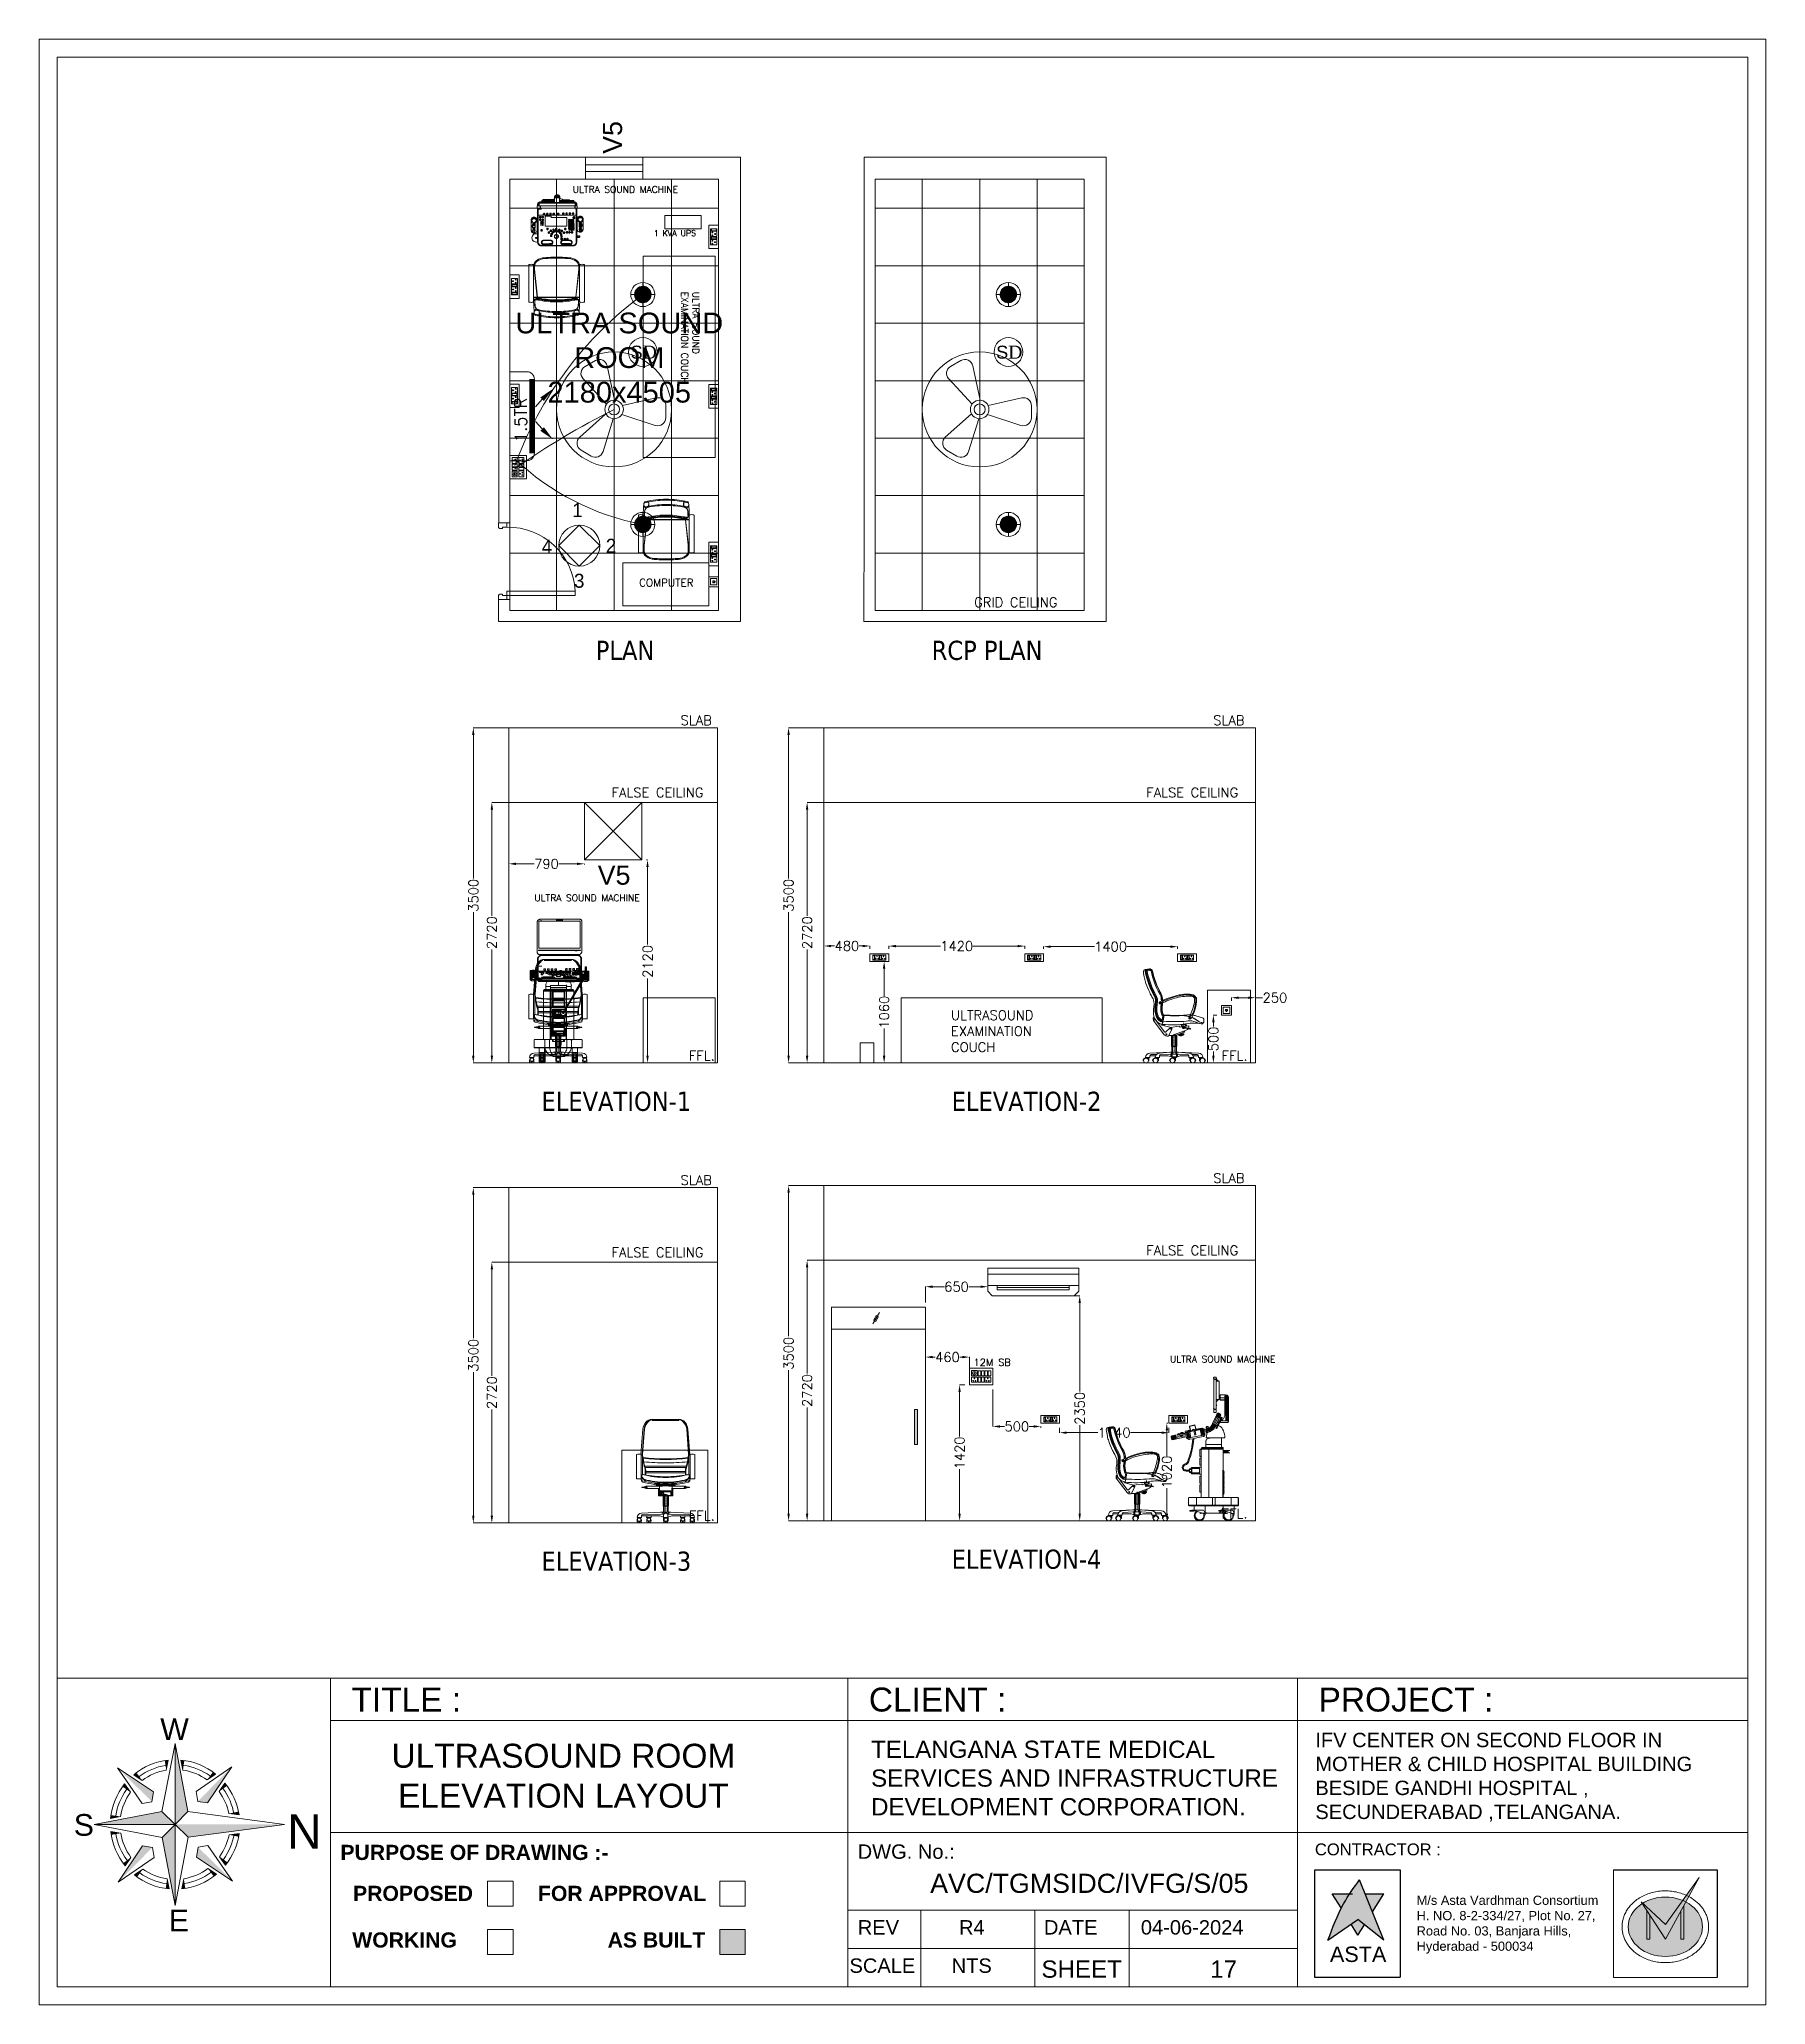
# Model space of a CAD drawing. Extents: x 3552052 to 4102982, y -707811 to -630695.
# Drawn here: x 3691874 to 3709898, y -701980 to -681461 of the extents above; entities that cross this region are included whole.
import ezdxf
from ezdxf.enums import TextEntityAlignment as Align

# ---------------------------------------------------------------- set-up
doc = ezdxf.new("R2010")
doc.units = 0
doc.header["$LTSCALE"] = 6
doc.header["$MEASUREMENT"] = 0
doc.linetypes.add('AKS1', pattern=[0.024, 0.01, -0.002, 0, -0.002, 0.01])
doc.layers.get('0').update_dxf_attribs({"linetype": 'CONTINUOUS', "lineweight": 0})
doc.layers.get('Defpoints').update_dxf_attribs({"linetype": 'CONTINUOUS', "lineweight": 0})
for name, color, linetype, lineweight in [('0.0', 8, 'CONTINUOUS', 0), ('DIM', 7, 'CONTINUOUS', 0), ('DOOR', 44, 'CONTINUOUS', 0), ('ELE-1200MM CEILINGFAN', 6, 'CONTINUOUS', 0), ('ELE-12M RAW&UPS SB', 40, 'CONTINUOUS', 0), ('ELE-12W LED', 1, 'CONTINUOUS', 0), ('ELE-12W UPS LIGHT', 3, 'CONTINUOUS', 0), ('ELE-2NOS OF 6-16 RAW POWER SOCKET', 1, 'CONTINUOUS', 0), ('ELE-4M RAW P.SB', 40, 'CONTINUOUS', 0), ('ELE-4M UPS P.SB', 3, 'CONTINUOUS', 0), ('ELE-SOCKET NMBERING', 7, 'CONTINUOUS', 9), ('ELE.LAN POINT', 3, 'CONTINUOUS', 0), ('EQP', 6, 'CONTINUOUS', 0), ('FA-BELOW SMOKE DERECTOR', 1, 'CONTINUOUS', 0), ('formate text', 8, 'CONTINUOUS', 0), ('hatch', 252, 'CONTINUOUS', 0), ('HVAC', 3, 'CONTINUOUS', 15), ('HVAC_HI-WALL_1.5TR', 5, 'CONTINUOUS', 0), ('JOINERY', 7, 'CONTINUOUS', 0), ('MEP_HVAC_RA_DUCT', 1, 'CONTINUOUS', 0), ('MEP_HVAC_TEXT', 7, 'CONTINUOUS', 0), ('SECTION', 251, 'CONTINUOUS', 0), ('TITLE', 7, 'CONTINUOUS', 0), ('WALL', 8, 'CONTINUOUS', 0), ('Window', 161, 'CONTINUOUS', 0)]:
    doc.layers.add(name, color=color, linetype=linetype, lineweight=lineweight)
doc.layers.add('ELE-LIGHTING WIRING', color=7, linetype='CONTINUOUS', lineweight=0, true_color=0x63d7b6)
doc.styles.add('Annotation', font='tahoma.ttf')
doc.styles.add('ARIAL', font='arial.ttf')
doc.styles.add('FORMATE', font='arialbd.ttf')
doc.styles.add('PDF Times New Roman', font='times.ttf')
doc.styles.add('ROMANS', font='romans.shx')
doc.styles.get("Standard").update_dxf_attribs({"font": 'SIMPLEX'})
doc.styles.add('style3', font='arialbd.ttf')
doc.styles.add('VERDANA', font='verdana.ttf')
doc.dimstyles.new('AEPL1', dxfattribs={"dimtxt": 100, "dimasz": 75, "dimexe": 1.25, "dimexo": 50, "dimtad": 0, "dimdec": 0, "dimtxsty": 'ROMANS', "dimcen": 2.5, "dimclrd": 7, "dimclre": 7, "dimadec": 0, "dimazin": 0, "dimtfac": 1, "dimtdec": 0, "dimtmove": 0, "dimatfit": 3, "dimfxl": 1, "dimlwd": 0, "dimlwe": 0, "dimarcsym": 0})

msp = doc.modelspace()

# ---------------------------------------------------------------- texts
at = {"ltscale": 0.1, "char_height": 136.805, "width": 184.566, "attachment_point": 5, "rotation": 0.1103}
for s, insert in [('\\pxqc;{\\F.shx.shx;\\H1.0669x;1}', (3697491.9, -686376.7)), ('\\pxqc;{\\F.shx.shx.shx.shx;\\H1.0669x;4}', (3697173.4, -686758.6)), ('\\pxqc;{\\F.shx.shx.shx;\\H1.0669x;2}', (3697842.3, -686748.8)), ('\\pxqc;{\\F.shx.shx.shx.shx;\\H1.0669x;3}', (3697510.6, -687115.1))]:
    msp.add_mtext(s, dxfattribs=dict(at, insert=insert))
at = {"char_height": 200, "width": 2697.906, "attachment_point": 3, "style": 'Annotation'}
for s, insert in [('\\pxql;PLAN', (3700380.9, -687740.4)), ('\\pxql;RCP PLAN', (3703887.6, -687740.4)), ('\\pxql;ELEVATION-1', (3699814.1, -692448.5)), ('\\pxql;ELEVATION-2', (3704096.8, -692448.5)), ('\\pxql;ELEVATION-3', (3699814.1, -697249.8)), ('\\pxql;ELEVATION-4', (3704096.8, -697228.7))]:
    msp.add_mtext(s, dxfattribs=dict(at, insert=insert))
at = {"layer": 'DIM', "color": 8, "insert": (3697928.4, -684785.8), "char_height": 216.75, "width": 2086.034, "attachment_point": 5, "style": 'ARIAL'}
msp.add_mtext('ULTRA SOUND\\PROOM\\P2180x4505', dxfattribs=at)
at = {"layer": 'ELE-SOCKET NMBERING', "color": 0, "attachment_point": 1, "style": 'Annotation'}
for s, insert, char_height, width in [('{\\Fromans|c0;GRID CEILING }', (3701633.3, -687288.8), 100.004, 2358.602), ('{\\Fromans|c0;SLAB}', (3698568.6, -688521), 100.004, 2358.602), ('{\\Fromans|c0;SLAB}', (3704130.3, -688521), 100.004, 2358.602), ('{\\Fromans|c0;FALSE CEILING }', (3697848.4, -689274.4), 100.004, 2358.602), ('{\\Fromans|c0;FALSE CEILING }', (3703430.9, -689274.4), 100.004, 2358.602), ('{\\Fromans|c0;ULTRASOUND\\PEXAMINATION\\PCOUCH}', (3701392, -691599.9), 100.004, 1027.05), ('{\\Fromans|c0;FFL.}', (3698655.9, -692023.4), 100.004, 2358.602), ('{\\Fromans|c0;FFL.}', (3704217.6, -692023.4), 100.004, 2358.602), ('{\\Fromans|c0;SLAB}', (3704130.3, -693301.2), 100.004, 2358.602), ('{\\Fromans|c0;SLAB}', (3698568.6, -693322.3), 100.004, 2358.602), ('{\\Fromans|c0;FALSE CEILING }', (3697848.4, -694075.7), 100.004, 2358.602), ('{\\Fromans|c0;FALSE CEILING }', (3703430.9, -694054.6), 100.004, 2358.602), ('{\\Fromans|c0;12M SB}', (3701627.6, -695235.6), 75, 2358.602), ('{\\Fromans|c0;FFL.}', (3704217.6, -696803.6), 100.004, 2358.602), ('{\\Fromans|c0;FFL.}', (3698655.9, -696824.7), 100.004, 2358.602)]:
    msp.add_mtext(s, dxfattribs=dict(at, insert=insert, char_height=char_height, width=width))
at = {"layer": 'formate text', "color": 7, "lineweight": 15, "ltscale": 100, "style": 'style3'}
msp.add_text('PURPOSE OF DRAWING :-', height=158.21, dxfattribs=at).set_placement((3695017.2, -700469.2, -100))
at = {"layer": 'formate text', "color": 7, "lineweight": 15, "style": 'FORMATE'}
for s, p in [('PROPOSED ', (3696463.1, -700897, -100)), ('FOR APPROVAL', (3698835.7, -700897, -100)), ('WORKING', (3696233.6, -701383.1, -100)), ('AS BUILT', (3698826, -701383.1, -100))]:
    msp.add_text(s, height=158.21, dxfattribs=at).set_placement(p, align=Align.RIGHT)
at = {"layer": 'JOINERY', "color": 8, "style": 'ARIAL', "width": 1}
msp.add_text('V5', height=200, rotation=90, dxfattribs=at).set_placement((3697957.5, -682656.6))
msp.add_text('V5', height=200, dxfattribs=at).set_placement((3697703.5, -690287.2))
at = {"layer": 'MEP_HVAC_TEXT', "linetype": 'ByBlock', "attachment_point": 1}
for s, width, insert, char_height in [('ULTRA SOUND MACHINE', 1149.828, (3697443.1, -682993.6), 70), ('1 KVA UPS', 639.402, (3698288.1, -683455.1), 60), ('COMPUTER', 557.158, (3698135.4, -687094), 80), ('ULTRA SOUND MACHINE', 1149.828, (3697042.5, -690390.6), 70), ('ULTRA SOUND MACHINE', 1149.828, (3703677.6, -695205.7), 70)]:
    msp.add_mtext_dynamic_manual_height_columns(s, width=width, gutter_width=10, heights=[0], dxfattribs=dict(at, insert=insert, char_height=char_height))
at = {"layer": 'MEP_HVAC_TEXT', "linetype": 'ByBlock', "insert": (3698763.2, -684095), "char_height": 70, "attachment_point": 1, "rotation": 270}
msp.add_mtext_dynamic_manual_height_columns('ULTRA SOUND \\PEXAMINATION COUCH', width=1808.291, gutter_width=10, heights=[0], dxfattribs=at)
at = {"layer": 'MEP_HVAC_TEXT', "color": 0, "insert": (3696837.2, -685200.7), "char_height": 125, "attachment_point": 3, "rotation": 89.99312, "style": 'VERDANA'}
msp.add_mtext_dynamic_manual_height_columns('{\\Fromans|c0;\\C256;1.5TR}', width=1718.699, gutter_width=750, heights=[0], dxfattribs=at)
at = {"layer": 'TITLE', "color": 7, "style": 'ARIAL'}
for s, height, p in [('TITLE :', 250, (3695132.6, -698919.3)), ('CLIENT :', 250, (3700534.1, -698919.3)), ('PROJECT :', 250, (3705229.9, -698919.3)), ('W', 226.5, (3693136.1, -699216.9, 0)), ('S', 226.5, (3692232.9, -700216.5, 0)), ('DWG. No.:', 150, (3700417.5, -700456.7)), ('E', 226.5, (3693225.2, -701215, 0))]:
    msp.add_text(s, height=height, dxfattribs=at).set_placement(p)
at = {"layer": 'TITLE', "color": 5, "style": 'ARIAL'}
msp.add_text('N', height=357.2, rotation=180, dxfattribs=at).set_placement((3694821.3, -699994, 0))
at = {"layer": 'TITLE', "color": 7, "style": 'ARIAL'}
for s, height, p in [('REV', 150, (3700634.3, -701172.4)), ('R4', 150, (3701609.2, -701172.4)), ('DATE', 150, (3702641.8, -701172.4)), ('04-06-2024', 150, (3703909.9, -701172.4)), ('SCALE', 150, (3700675.7, -701572.4)), ('NTS', 150, (3701608.3, -701572.4)), ('SHEET', 180, (3702755.8, -701608.3)), ('17', 180, (3704238.4, -701608.3))]:
    msp.add_text(s, height=height, dxfattribs=at).set_placement(p, align=Align.MIDDLE_CENTER)
at = {"layer": 'TITLE', "color": 7, "attachment_point": 1, "style": 'ARIAL'}
for s, width, gutter_width, insert, char_height in [('\\pxqc;ULTRASOUND ROOM ELEVATION LAYOUT', 4493.629, 10, (3695098.6, -699256), 250), ('{\\C256;TELANGANA STATE MEDICAL SERVICES AND INFRASTRUCTURE DEVELOPMENT CORPORATION.}', 4493.629, 10, (3700557.8, -699223.6), 180), ('\\pxql;IFV CENTER ON SECOND FLOOR IN MOTHER & CHILD HOSPITAL BUILDING BESIDE GANDHI HOSPITAL , SECUNDERABAD ,TELANGANA. ', 4493.629, 10, (3705196, -699141.4), 150), ('\\pxqc;AVC/TGMSIDC/IVFG/S/05', 5392.273, 12, (3700139.8, -700612.6), 200)]:
    msp.add_mtext_dynamic_manual_height_columns(s, width=width, gutter_width=gutter_width, heights=[0], dxfattribs=dict(at, insert=insert, char_height=char_height))

# ---------------------------------------------------------------- blocks, each defined once
blk = doc.blocks.new('2')
at = {"layer": 'ELE-4M UPS P.SB', "color": 8, "linetype": 'ByBlock'}
for p, q in [((3601461, -685926), (3601461, -681421)), ((3602061, -685926), (3602061, -681421)), ((3602661, -685926), (3602661, -681421)), ((3600971, -681726), (3603151, -681726)), ((3600971, -682326), (3603151, -682326)), ((3600971, -682926), (3603151, -682926)), ((3600971, -683526), (3603151, -683526)), ((3600971, -684126), (3603151, -684126)), ((3600971, -684726), (3603151, -684726)), ((3600971, -685326), (3603151, -685326))]:
    blk.add_line(p, q, dxfattribs=at)
blk.add_lwpolyline([(3600971, -681421), (3603151, -681421), (3603151, -685926), (3600971, -685926)], close=True, dxfattribs=at)
blk = doc.blocks.new('Z$W@#1841')
at = {"layer": 'DOOR'}
blk.add_lwpolyline([(482, 633), (482, -167), (533, -167), (533, 633)], close=True, dxfattribs=at)
for points in [[(-254, -218), (-268, -218), (-268, -167), (-317, -167), (-317, -267), (-268, -267), (-268, -265, 0.414214), (-256, -254), (-254, -254)], [(519, -218), (533, -218), (533, -167), (583, -167), (583, -267), (533, -267), (533, -265, -0.414214), (522, -254), (519, -254)]]:
    blk.add_lwpolyline(points, format="xyb", close=True, dxfattribs=at)
at = {"layer": 'DOOR', "color": 145}
blk.add_arc((518, -152), 786, 92.6177, 181.1129, dxfattribs=at)
blk = doc.blocks.new('5')
at = {"layer": 'ELE-12M RAW&UPS SB', "color": 40, "ltscale": 10}
for p, q in [((3595754, -684831), (3595747, -684829)), ((3595748, -684825), (3595755, -684830)), ((3595756, -684840), (3595756, -684832)), ((3595757, -684829), (3595762, -684823)), ((3595757, -684832), (3595760, -684839)), ((3595765, -684826), (3595758, -684830))]:
    blk.add_line(p, q, dxfattribs=at)
for points in [[(3595950, -684952), (3595707, -684952), (3595707, -684777), (3595950, -684777)], [(3595785, -684803), (3595727, -684803), (3595727, -684856), (3595785, -684856)], [(3595824, -684856), (3595798, -684856), (3595798, -684804), (3595824, -684804)], [(3595824, -684924), (3595798, -684924), (3595798, -684871), (3595824, -684871)], [(3595859, -684856), (3595833, -684856), (3595833, -684804), (3595859, -684804)], [(3595859, -684924), (3595833, -684924), (3595833, -684871), (3595859, -684871)], [(3595894, -684856), (3595867, -684856), (3595867, -684804), (3595894, -684804)]]:
    blk.add_lwpolyline(points, close=True, dxfattribs=at)
at = {"layer": 'ELE-12M RAW&UPS SB', "color": 3, "linetype": 'ByBlock', "elevation": 0}
blk.add_lwpolyline([(3595928, -684856), (3595902, -684856), (3595902, -684804), (3595928, -684804)], close=True, dxfattribs=at)
at = {"layer": 'ELE-12M RAW&UPS SB', "color": 40, "ltscale": 10}
for radius in [19.1, 1.78]:
    blk.add_circle((3595756, -684831), radius, dxfattribs=at)
at = {"layer": 'ELE-4M RAW P.SB', "color": 40, "ltscale": 10}
for p, q in [((3595727, -684871), (3595790, -684871)), ((3595727, -684924), (3595727, -684871)), ((3595790, -684871), (3595790, -684924)), ((3595865, -684871), (3595928, -684871)), ((3595865, -684924), (3595865, -684871)), ((3595928, -684871), (3595928, -684924)), ((3595790, -684924), (3595727, -684924)), ((3595928, -684924), (3595865, -684924))]:
    blk.add_line(p, q, dxfattribs=at)
for centre, radius, start, end in [((3595745, -684908), 3.1, 5.2689, 272.51), ((3595747, -684910), 2.5, 202.6838, 75.0951), ((3595758, -684885), 3.6, 307.1584, 232.8416), ((3595758, -684888), 2.29, 161.4031, 18.5969), ((3595769, -684910), 2.5, 104.9049, 337.3162), ((3595771, -684908), 3.1, 267.49, 174.7311), ((3595884, -684908), 3.1, 5.2689, 272.51), ((3595886, -684910), 2.5, 202.6838, 75.0951), ((3595897, -684885), 3.6, 307.1584, 232.8416), ((3595897, -684888), 2.29, 161.4031, 18.5969), ((3595908, -684910), 2.5, 104.9049, 337.3162), ((3595910, -684908), 3.1, 267.49, 174.7311)]:
    blk.add_arc(centre, radius, start, end, dxfattribs=at)
blk = doc.blocks.new('RTUH 6U')
at = {"layer": 'ELE-2NOS OF 6-16 RAW POWER SOCKET', "color": 30, "lineweight": 0, "ltscale": 300}
for p, q in [((-312, -26), (-227, -26)), ((-312, -124), (-312, -26)), ((-227, -124), (-312, -124)), ((-227, -26), (-227, -124)), ((-187, -26), (-221, -26)), ((-221, -26), (-221, -124)), ((-187, -124), (-221, -124)), ((-221, -124), (-187, -124)), ((-190, -37), (-218, -37)), ((-218, -37), (-218, -113)), ((-190, -40), (-218, -40)), ((-218, -113), (-190, -113)), ((-190, -113), (-190, -37)), ((-187, -124), (-187, -26)), ((-187, -124), (-187, -26)), ((-181, -124), (-181, -26)), ((-181, -26), (-96, -26)), ((-96, -124), (-181, -124)), ((-96, -26), (-96, -124)), ((-57, -26), (-91, -26)), ((-91, -26), (-91, -124)), ((-57, -124), (-91, -124)), ((-91, -124), (-57, -124)), ((-60, -37), (-88, -37)), ((-88, -37), (-88, -113)), ((-60, -40), (-88, -40)), ((-88, -113), (-60, -113)), ((-60, -113), (-60, -37)), ((-57, -124), (-57, -26)), ((-57, -124), (-57, -26))]:
    blk.add_line(p, q, dxfattribs=at)
blk.add_lwpolyline([(0, 0), (-368, 0), (-368, -150), (0, -150)], close=True, dxfattribs=at)
for centre, radius, start, end in [((-293, -56), 5.7, 87.49, 354.7311), ((-289, -52), 4.6, 284.9049, 157.3162), ((-269, -99), 6.62, 127.1584, 52.8416), ((-269, -92), 4.22, 341.4031, 198.5969), ((-249, -52), 4.6, 22.6838, 255.0951), ((-245, -56), 5.7, 185.2689, 92.51), ((-163, -56), 5.7, 87.49, 354.7311), ((-159, -52), 4.6, 284.9049, 157.3162), ((-139, -99), 6.62, 127.1584, 52.8416), ((-139, -92), 4.22, 341.4031, 198.5969), ((-119, -52), 4.6, 22.6838, 255.0951), ((-115, -56), 5.7, 185.2689, 92.51)]:
    blk.add_arc(centre, radius, start, end, dxfattribs=at)
blk = doc.blocks.new('HI WALL SPLIT AC UNIT 1.5TR')
at = {"layer": 'HVAC_HI-WALL_1.5TR', "color": 5, "lineweight": 5}
for p, q in [((1294997, -130221), (1294997, -130042)), ((1295076, -129963), (1295847, -129963)), ((1295926, -130221), (1295926, -130042)), ((1294997, -130221), (1295926, -130221))]:
    blk.add_line(p, q, dxfattribs=at)
at = {"layer": 'HVAC_HI-WALL_1.5TR', "color": 8, "lineweight": 5}
for p, q in [((1295076, -129970), (1295847, -129970)), ((1295076, -129979), (1295847, -129979)), ((1295076, -129988), (1295847, -129988)), ((1295076, -130000), (1295847, -130000)), ((1295076, -130009), (1295847, -130009))]:
    blk.add_line(p, q, dxfattribs=at)
at = {"layer": 'HVAC_HI-WALL_1.5TR', "color": 7, "lineweight": 5}
for p, q in [((1295285, -129882), (1295363, -129952)), ((1295595, -129882), (1295517, -129952))]:
    blk.add_line(p, q, dxfattribs=at)
at = {"layer": 'HVAC_HI-WALL_1.5TR', "color": 5, "lineweight": 5}
for centre, start, end in [((1295076, -130042), 90, 180), ((1295847, -130042), 0, 90)]:
    blk.add_arc(centre, 78.8, start, end, dxfattribs=at)
at = {"layer": 'HVAC_HI-WALL_1.5TR', "color": 7, "lineweight": 5}
for points in [[(1295304, -129864), (1295266, -129901), (1295176, -129769)], [(1295576, -129864), (1295614, -129901), (1295704, -129769)]]:
    blk.add_solid(points, dxfattribs=at)
blk = doc.blocks.new('Voice')
at = {"layer": 'ELE.LAN POINT', "color": 6}
for points in [[(0, -32), (128, -32), (128, 92), (0, 92)], [(22, -10), (106, -10), (106, 70), (22, 70)], [(77, 21), (70, 21), (70, 12), (58, 12), (58, 21), (51, 21), (51, 39), (77, 39)], [(76, 23), (68, 23), (68, 13), (59, 13), (59, 23), (52, 23), (52, 37), (76, 37)]]:
    blk.add_lwpolyline(points, close=True, dxfattribs=at)
blk = doc.blocks.new('QWE')
at = {"layer": 'ELE-12W UPS LIGHT'}
h = blk.add_hatch(dxfattribs=at)
h.set_pattern_fill('ANSI31', color=8)
h.set_pattern_definition([(45, (-1135553.9097, 459369.4158), (-2.24506403, 2.24506403), [])])
edge = h.paths.add_edge_path()
edge.add_arc((0, 0), 85.7, 0, 360)
at = {"layer": 'ELE-12W UPS LIGHT', "color": 3}
for p, q in [((-126, 0), (126, 0)), ((0, -126), (0, 126))]:
    blk.add_line(p, q, dxfattribs=at)
for radius in [126, 85.7]:
    blk.add_circle((0, 0), radius, dxfattribs=at)
blk = doc.blocks.new('18W LED')
at = {"layer": 'ELE-12W LED'}
h = blk.add_hatch(dxfattribs=at)
h.set_pattern_fill('ANSI31', color=252)
h.set_pattern_definition([(45, (-1135553.9097, 459369.4158), (-2.24506403, 2.24506403), [])])
edge = h.paths.add_edge_path()
edge.add_arc((0, 0), 85.7, 0, 360)
at = {"layer": 'ELE-12W LED', "color": 1}
for p, q in [((-126, 0), (126, 0)), ((0, -126), (0, 126))]:
    blk.add_line(p, q, dxfattribs=at)
for radius in [126, 85.7]:
    blk.add_circle((0, 0), radius, dxfattribs=at)
blk = doc.blocks.new('A$C07FB25EA')
at = {"layer": 'ELE-1200MM CEILINGFAN', "color": 3}
for p, q in [((0.26, 2.64), (3.17, 12.07)), ((6.53, 13.37), (9.47, 11.64)), ((9.84, 7.94), (2.36, 1.21)), ((-14.84, -1.03), (-14.81, 2.38)), ((-11.8, 4.55), (-2.22, 1.44)), ((-2.41, -1.1), (-12.04, -3.29)), ((1.96, -12.49), (-0.13, -2.65)), ((2.16, -1.54), (8.87, -8.78)), ((8.31, -12.34), (5.35, -14.02))]:
    blk.add_line(p, q, dxfattribs=at)
at = {"layer": 'ELE-1200MM CEILINGFAN', "color": 5, "ltscale": 10}
blk.add_circle((0, 0), 16.45, dxfattribs=at)
at = {"layer": 'ELE-1200MM CEILINGFAN', "color": 3}
for radius in [2.65, 1.58]:
    blk.add_circle((0, 0), radius, dxfattribs=at)
for centre, start, end in [((5.36, 11.38), 59.5281, 162.5229), ((8.3, 9.66), 311.9493, 59.5281), ((-12.51, 2.36), 71.9493, 179.5281), ((-12.54, -1.05), 179.5281, 282.5229), ((7.18, -10.34), 299.5281, 42.5229), ((4.21, -12.02), 191.9493, 299.5281)]:
    blk.add_arc(centre, 2.3, start, end, dxfattribs=at)
blk = doc.blocks.new('SMOKE DETECTOR')
at = {"layer": 'FA-BELOW SMOKE DERECTOR', "color": 7}
blk.add_circle((931029, -118294), 166, dxfattribs=at)
at = {"layer": 'FA-BELOW SMOKE DERECTOR', "insert": (930887, -118373), "char_height": 150, "attachment_point": 7, "style": 'PDF Times New Roman'}
blk.add_mtext('{\\fArial|b0|i0|c0|p34;S}D', dxfattribs=at)
blk = doc.blocks.new('*D188')
at = {"layer": 'Defpoints', "color": 0, "linetype": 'ByBlock', "transparency": 16777216}
for p in [(3696598, -689428), (3697304, -689428), (3696928, -692148)]:
    blk.add_point(p, dxfattribs=at)
at = {"layer": 'ELE-4M UPS P.SB', "color": 7, "linetype": 'ByBlock', "lineweight": 0, "transparency": 16777216}
for p, q in [((3697254, -689428), (3696597, -689428)), ((3696598, -689503), (3696598, -690611)), ((3696598, -692073), (3696598, -690965)), ((3696878, -692148), (3696597, -692148))]:
    blk.add_line(p, q, dxfattribs=at)
at = {"layer": 'ELE-4M UPS P.SB', "color": 7, "linetype": 'ByBlock', "transparency": 16777216}
for points in [[(3696611, -689503), (3696586, -689503), (3696598, -689428)], [(3696586, -692073), (3696611, -692073), (3696598, -692148)]]:
    blk.add_solid(points, dxfattribs=at)
at = {"layer": 'ELE-4M UPS P.SB', "color": 0, "linetype": 'ByBlock', "transparency": 16777216, "insert": (3696598, -690788), "char_height": 100, "attachment_point": 5, "rotation": 90, "style": 'ROMANS'}
blk.add_mtext('2720', dxfattribs=at)
blk = doc.blocks.new('*D189')
at = {"layer": 'Defpoints', "color": 0, "linetype": 'ByBlock', "transparency": 16777216}
for p in [(3696405, -688648), (3696928, -688648), (3696928, -692148)]:
    blk.add_point(p, dxfattribs=at)
at = {"layer": 'ELE-4M UPS P.SB', "color": 7, "linetype": 'ByBlock', "lineweight": 0, "transparency": 16777216}
for p, q in [((3696878, -688648), (3696404, -688648)), ((3696405, -688723), (3696405, -690222)), ((3696405, -692073), (3696405, -690575)), ((3696878, -692148), (3696404, -692148))]:
    blk.add_line(p, q, dxfattribs=at)
at = {"layer": 'ELE-4M UPS P.SB', "color": 7, "linetype": 'ByBlock', "transparency": 16777216}
for points in [[(3696417, -688723), (3696392, -688723), (3696405, -688648)], [(3696392, -692073), (3696417, -692073), (3696405, -692148)]]:
    blk.add_solid(points, dxfattribs=at)
at = {"layer": 'ELE-4M UPS P.SB', "color": 0, "linetype": 'ByBlock', "transparency": 16777216, "insert": (3696405, -690398), "char_height": 100, "attachment_point": 5, "rotation": 90, "style": 'ROMANS'}
blk.add_mtext('3500', dxfattribs=at)
blk = doc.blocks.new('*D190')
at = {"layer": 'Defpoints', "color": 0, "linetype": 'ByBlock', "transparency": 16777216}
for p in [(3696774, -690028), (3697564, -690028), (3696774, -690069)]:
    blk.add_point(p, dxfattribs=at)
at = {"layer": 'ELE-4M UPS P.SB', "color": 7, "linetype": 'ByBlock', "lineweight": 0, "transparency": 16777216}
for p, q in [((3696774, -690078), (3696774, -690070)), ((3696849, -690069), (3697040, -690069)), ((3697489, -690069), (3697298, -690069)), ((3697564, -690078), (3697564, -690070))]:
    blk.add_line(p, q, dxfattribs=at)
at = {"layer": 'ELE-4M UPS P.SB', "color": 7, "linetype": 'ByBlock', "transparency": 16777216}
for points in [[(3696849, -690057), (3696849, -690082), (3696774, -690069)], [(3697489, -690082), (3697489, -690057), (3697564, -690069)]]:
    blk.add_solid(points, dxfattribs=at)
at = {"layer": 'ELE-4M UPS P.SB', "color": 0, "linetype": 'ByBlock', "transparency": 16777216, "insert": (3697169, -690069), "char_height": 100, "attachment_point": 5, "style": 'ROMANS'}
blk.add_mtext('790', dxfattribs=at)
blk = doc.blocks.new('*D191')
at = {"layer": 'Defpoints', "color": 0, "linetype": 'ByBlock', "transparency": 16777216}
for p in [(3698164, -690028), (3698164, -692148), (3698224, -692148)]:
    blk.add_point(p, dxfattribs=at)
at = {"layer": 'ELE-4M UPS P.SB', "color": 7, "linetype": 'ByBlock', "lineweight": 0, "transparency": 16777216}
for p, q in [((3698214, -690028), (3698225, -690028)), ((3698224, -690103), (3698224, -690911)), ((3698224, -692073), (3698224, -691265)), ((3698214, -692148), (3698225, -692148))]:
    blk.add_line(p, q, dxfattribs=at)
at = {"layer": 'ELE-4M UPS P.SB', "color": 7, "linetype": 'ByBlock', "transparency": 16777216}
for points in [[(3698236, -690103), (3698211, -690103), (3698224, -690028)], [(3698211, -692073), (3698236, -692073), (3698224, -692148)]]:
    blk.add_solid(points, dxfattribs=at)
at = {"layer": 'ELE-4M UPS P.SB', "color": 0, "linetype": 'ByBlock', "transparency": 16777216, "insert": (3698224, -691088), "char_height": 100, "attachment_point": 5, "rotation": 90, "style": 'ROMANS'}
blk.add_mtext('2120', dxfattribs=at)
blk = doc.blocks.new('*D192')
at = {"layer": 'Defpoints', "color": 0, "linetype": 'ByBlock', "transparency": 16777216}
for p in [(3699890, -689428), (3700595, -689428), (3700220, -692148)]:
    blk.add_point(p, dxfattribs=at)
at = {"layer": 'ELE-4M UPS P.SB', "color": 7, "linetype": 'ByBlock', "lineweight": 0, "transparency": 16777216}
for p, q in [((3700545, -689428), (3699889, -689428)), ((3699890, -689503), (3699890, -690611)), ((3699890, -692073), (3699890, -690965)), ((3700170, -692148), (3699889, -692148))]:
    blk.add_line(p, q, dxfattribs=at)
at = {"layer": 'ELE-4M UPS P.SB', "color": 7, "linetype": 'ByBlock', "transparency": 16777216}
for points in [[(3699902, -689503), (3699877, -689503), (3699890, -689428)], [(3699877, -692073), (3699902, -692073), (3699890, -692148)]]:
    blk.add_solid(points, dxfattribs=at)
at = {"layer": 'ELE-4M UPS P.SB', "color": 0, "linetype": 'ByBlock', "transparency": 16777216, "insert": (3699890, -690788), "char_height": 100, "attachment_point": 5, "rotation": 90, "style": 'ROMANS'}
blk.add_mtext('2720', dxfattribs=at)
blk = doc.blocks.new('*D193')
at = {"layer": 'Defpoints', "color": 0, "linetype": 'ByBlock', "transparency": 16777216}
for p in [(3699696, -688648), (3700220, -688648), (3700220, -692148)]:
    blk.add_point(p, dxfattribs=at)
at = {"layer": 'ELE-4M UPS P.SB', "color": 7, "linetype": 'ByBlock', "lineweight": 0, "transparency": 16777216}
for p, q in [((3700170, -688648), (3699695, -688648)), ((3699696, -688723), (3699696, -690222)), ((3699696, -692073), (3699696, -690575)), ((3700170, -692148), (3699695, -692148))]:
    blk.add_line(p, q, dxfattribs=at)
at = {"layer": 'ELE-4M UPS P.SB', "color": 7, "linetype": 'ByBlock', "transparency": 16777216}
for points in [[(3699709, -688723), (3699684, -688723), (3699696, -688648)], [(3699684, -692073), (3699709, -692073), (3699696, -692148)]]:
    blk.add_solid(points, dxfattribs=at)
at = {"layer": 'ELE-4M UPS P.SB', "color": 0, "linetype": 'ByBlock', "transparency": 16777216, "insert": (3699696, -690398), "char_height": 100, "attachment_point": 5, "rotation": 90, "style": 'ROMANS'}
blk.add_mtext('3500', dxfattribs=at)
blk = doc.blocks.new('*D194')
at = {"layer": 'Defpoints', "color": 0, "linetype": 'ByBlock', "transparency": 16777216}
for p in [(3700644, -691088), (3700644, -692148), (3700694, -692148)]:
    blk.add_point(p, dxfattribs=at)
at = {"layer": 'ELE-4M UPS P.SB', "color": 7, "linetype": 'ByBlock', "lineweight": 0, "transparency": 16777216}
for p, q in [((3700694, -691088), (3700695, -691088)), ((3700694, -691163), (3700694, -691449)), ((3700694, -692073), (3700694, -691788)), ((3700694, -692148), (3700695, -692148))]:
    blk.add_line(p, q, dxfattribs=at)
at = {"layer": 'ELE-4M UPS P.SB', "color": 7, "linetype": 'ByBlock', "transparency": 16777216}
for points in [[(3700706, -691163), (3700681, -691163), (3700694, -691088)], [(3700681, -692073), (3700706, -692073), (3700694, -692148)]]:
    blk.add_solid(points, dxfattribs=at)
at = {"layer": 'ELE-4M UPS P.SB', "color": 0, "linetype": 'ByBlock', "transparency": 16777216, "insert": (3700694, -691618), "char_height": 100, "attachment_point": 5, "rotation": 90, "style": 'ROMANS'}
blk.add_mtext('1060', dxfattribs=at)
blk = doc.blocks.new('*D195')
at = {"layer": 'Defpoints', "color": 0, "linetype": 'ByBlock', "transparency": 16777216}
for p in [(3700065, -690927), (3700065, -691008), (3700545, -691008)]:
    blk.add_point(p, dxfattribs=at)
at = {"layer": 'ELE-4M UPS P.SB', "color": 7, "linetype": 'ByBlock', "lineweight": 0, "transparency": 16777216}
for p, q in [((3700065, -690958), (3700065, -690926)), ((3700140, -690927), (3700176, -690927)), ((3700470, -690927), (3700434, -690927)), ((3700545, -690958), (3700545, -690926))]:
    blk.add_line(p, q, dxfattribs=at)
at = {"layer": 'ELE-4M UPS P.SB', "color": 7, "linetype": 'ByBlock', "transparency": 16777216}
for points in [[(3700140, -690915), (3700140, -690940), (3700065, -690927)], [(3700470, -690940), (3700470, -690915), (3700545, -690927)]]:
    blk.add_solid(points, dxfattribs=at)
at = {"layer": 'ELE-4M UPS P.SB', "color": 0, "linetype": 'ByBlock', "transparency": 16777216, "insert": (3700305, -690927), "char_height": 100, "attachment_point": 5, "style": 'ROMANS'}
blk.add_mtext('480', dxfattribs=at)
blk = doc.blocks.new('*D196')
at = {"layer": 'Defpoints', "color": 0, "linetype": 'ByBlock', "transparency": 16777216}
for p in [(3700742, -691008), (3702162, -690928), (3702162, -691008)]:
    blk.add_point(p, dxfattribs=at)
at = {"layer": 'ELE-4M UPS P.SB', "color": 7, "linetype": 'ByBlock', "lineweight": 0, "transparency": 16777216}
for p, q in [((3700742, -690958), (3700742, -690927)), ((3700817, -690928), (3701282, -690928)), ((3702087, -690928), (3701621, -690928)), ((3702162, -690958), (3702162, -690927))]:
    blk.add_line(p, q, dxfattribs=at)
at = {"layer": 'ELE-4M UPS P.SB', "color": 7, "linetype": 'ByBlock', "transparency": 16777216}
for points in [[(3700817, -690916), (3700817, -690941), (3700742, -690928)], [(3702087, -690941), (3702087, -690916), (3702162, -690928)]]:
    blk.add_solid(points, dxfattribs=at)
at = {"layer": 'ELE-4M UPS P.SB', "color": 0, "linetype": 'ByBlock', "transparency": 16777216, "insert": (3701452, -690928), "char_height": 100, "attachment_point": 5, "style": 'ROMANS'}
blk.add_mtext('1420', dxfattribs=at)
blk = doc.blocks.new('*D197')
at = {"layer": 'Defpoints', "color": 0, "linetype": 'ByBlock', "transparency": 16777216}
for p in [(3702358, -691008), (3703758, -690934), (3703758, -691008)]:
    blk.add_point(p, dxfattribs=at)
at = {"layer": 'ELE-4M UPS P.SB', "color": 7, "linetype": 'ByBlock', "lineweight": 0, "transparency": 16777216}
for p, q in [((3702358, -690958), (3702358, -690933)), ((3702433, -690934), (3702889, -690934)), ((3703683, -690934), (3703228, -690934)), ((3703758, -690958), (3703758, -690933))]:
    blk.add_line(p, q, dxfattribs=at)
at = {"layer": 'ELE-4M UPS P.SB', "color": 7, "linetype": 'ByBlock', "transparency": 16777216}
for points in [[(3702433, -690922), (3702433, -690947), (3702358, -690934)], [(3703683, -690947), (3703683, -690922), (3703758, -690934)]]:
    blk.add_solid(points, dxfattribs=at)
at = {"layer": 'ELE-4M UPS P.SB', "color": 0, "linetype": 'ByBlock', "transparency": 16777216, "insert": (3703058, -690934), "char_height": 100, "attachment_point": 5, "style": 'ROMANS'}
blk.add_mtext('1400', dxfattribs=at)
blk = doc.blocks.new('*D198')
at = {"layer": 'Defpoints', "color": 0, "linetype": 'ByBlock', "transparency": 16777216}
for p in [(3704570, -691467), (3704320, -691548), (3704570, -691548)]:
    blk.add_point(p, dxfattribs=at)
at = {"layer": 'ELE-4M UPS P.SB', "color": 7, "linetype": 'ByBlock', "lineweight": 0, "transparency": 16777216}
for p, q in [((3704320, -691498), (3704320, -691466)), ((3704395, -691467), (3704495, -691467)), ((3704570, -691498), (3704570, -691466)), ((3704570, -691467), (3704645, -691467))]:
    blk.add_line(p, q, dxfattribs=at)
at = {"layer": 'ELE-4M UPS P.SB', "color": 7, "linetype": 'ByBlock', "transparency": 16777216}
for points in [[(3704395, -691455), (3704395, -691480), (3704320, -691467)], [(3704495, -691480), (3704495, -691455), (3704570, -691467)]]:
    blk.add_solid(points, dxfattribs=at)
at = {"layer": 'ELE-4M UPS P.SB', "color": 0, "linetype": 'ByBlock', "transparency": 16777216, "insert": (3704774, -691467), "char_height": 100, "attachment_point": 5, "style": 'ROMANS'}
blk.add_mtext('250', dxfattribs=at)
blk = doc.blocks.new('*D199')
at = {"layer": 'Defpoints', "color": 0, "linetype": 'ByBlock', "transparency": 16777216}
for p in [(3704216, -691648), (3704131, -692148), (3704216, -692148)]:
    blk.add_point(p, dxfattribs=at)
at = {"layer": 'ELE-4M UPS P.SB', "color": 7, "linetype": 'ByBlock', "lineweight": 0, "transparency": 16777216}
for p, q in [((3704166, -691648), (3704130, -691648)), ((3704131, -691723), (3704131, -691769)), ((3704131, -692073), (3704131, -692028)), ((3704166, -692148), (3704130, -692148))]:
    blk.add_line(p, q, dxfattribs=at)
at = {"layer": 'ELE-4M UPS P.SB', "color": 7, "linetype": 'ByBlock', "transparency": 16777216}
for points in [[(3704144, -691723), (3704119, -691723), (3704131, -691648)], [(3704119, -692073), (3704144, -692073), (3704131, -692148)]]:
    blk.add_solid(points, dxfattribs=at)
at = {"layer": 'ELE-4M UPS P.SB', "color": 0, "linetype": 'ByBlock', "transparency": 16777216, "insert": (3704131, -691898), "char_height": 100, "attachment_point": 5, "rotation": 90, "style": 'ROMANS'}
blk.add_mtext('500', dxfattribs=at)
blk = doc.blocks.new('*D200')
at = {"layer": 'Defpoints', "color": 0, "linetype": 'ByBlock', "transparency": 16777216}
for p in [(3696598, -694229), (3697304, -694229), (3696928, -696950)]:
    blk.add_point(p, dxfattribs=at)
at = {"layer": 'ELE-4M UPS P.SB', "color": 7, "linetype": 'ByBlock', "lineweight": 0, "transparency": 16777216}
for p, q in [((3697254, -694229), (3696597, -694229)), ((3696598, -694304), (3696598, -695413)), ((3696598, -696875), (3696598, -695766)), ((3696878, -696950), (3696597, -696950))]:
    blk.add_line(p, q, dxfattribs=at)
at = {"layer": 'ELE-4M UPS P.SB', "color": 7, "linetype": 'ByBlock', "transparency": 16777216}
for points in [[(3696611, -694304), (3696586, -694304), (3696598, -694229)], [(3696586, -696875), (3696611, -696875), (3696598, -696950)]]:
    blk.add_solid(points, dxfattribs=at)
at = {"layer": 'ELE-4M UPS P.SB', "color": 0, "linetype": 'ByBlock', "transparency": 16777216, "insert": (3696598, -695590), "char_height": 100, "attachment_point": 5, "rotation": 90, "style": 'ROMANS'}
blk.add_mtext('2720', dxfattribs=at)
blk = doc.blocks.new('*D201')
at = {"layer": 'Defpoints', "color": 0, "linetype": 'ByBlock', "transparency": 16777216}
for p in [(3696405, -693450), (3696928, -693450), (3696928, -696950)]:
    blk.add_point(p, dxfattribs=at)
at = {"layer": 'ELE-4M UPS P.SB', "color": 7, "linetype": 'ByBlock', "lineweight": 0, "transparency": 16777216}
for p, q in [((3696878, -693450), (3696404, -693450)), ((3696405, -693525), (3696405, -695023)), ((3696405, -696875), (3696405, -695377)), ((3696878, -696950), (3696404, -696950))]:
    blk.add_line(p, q, dxfattribs=at)
at = {"layer": 'ELE-4M UPS P.SB', "color": 7, "linetype": 'ByBlock', "transparency": 16777216}
for points in [[(3696417, -693525), (3696392, -693525), (3696405, -693450)], [(3696392, -696875), (3696417, -696875), (3696405, -696950)]]:
    blk.add_solid(points, dxfattribs=at)
at = {"layer": 'ELE-4M UPS P.SB', "color": 0, "linetype": 'ByBlock', "transparency": 16777216, "insert": (3696405, -695200), "char_height": 100, "attachment_point": 5, "rotation": 90, "style": 'ROMANS'}
blk.add_mtext('3500', dxfattribs=at)
blk = doc.blocks.new('*D202')
at = {"layer": 'Defpoints', "color": 0, "linetype": 'ByBlock', "transparency": 16777216}
for p in [(3699890, -694208), (3700595, -694208), (3700220, -696929)]:
    blk.add_point(p, dxfattribs=at)
at = {"layer": 'ELE-4M UPS P.SB', "color": 7, "linetype": 'ByBlock', "lineweight": 0, "transparency": 16777216}
for p, q in [((3700545, -694208), (3699889, -694208)), ((3699890, -694283), (3699890, -695392)), ((3699890, -696854), (3699890, -695745)), ((3700170, -696929), (3699889, -696929))]:
    blk.add_line(p, q, dxfattribs=at)
at = {"layer": 'ELE-4M UPS P.SB', "color": 7, "linetype": 'ByBlock', "transparency": 16777216}
for points in [[(3699902, -694283), (3699877, -694283), (3699890, -694208)], [(3699877, -696854), (3699902, -696854), (3699890, -696929)]]:
    blk.add_solid(points, dxfattribs=at)
at = {"layer": 'ELE-4M UPS P.SB', "color": 0, "linetype": 'ByBlock', "transparency": 16777216, "insert": (3699890, -695568), "char_height": 100, "attachment_point": 5, "rotation": 90, "style": 'ROMANS'}
blk.add_mtext('2720', dxfattribs=at)
blk = doc.blocks.new('*D203')
at = {"layer": 'Defpoints', "color": 0, "linetype": 'ByBlock', "transparency": 16777216}
for p in [(3699696, -693429), (3700220, -693429), (3700220, -696929)]:
    blk.add_point(p, dxfattribs=at)
at = {"layer": 'ELE-4M UPS P.SB', "color": 7, "linetype": 'ByBlock', "lineweight": 0, "transparency": 16777216}
for p, q in [((3700170, -693429), (3699695, -693429)), ((3699696, -693504), (3699696, -695002)), ((3699696, -696854), (3699696, -695355)), ((3700170, -696929), (3699695, -696929))]:
    blk.add_line(p, q, dxfattribs=at)
at = {"layer": 'ELE-4M UPS P.SB', "color": 7, "linetype": 'ByBlock', "transparency": 16777216}
for points in [[(3699709, -693504), (3699684, -693504), (3699696, -693429)], [(3699684, -696854), (3699709, -696854), (3699696, -696929)]]:
    blk.add_solid(points, dxfattribs=at)
at = {"layer": 'ELE-4M UPS P.SB', "color": 0, "linetype": 'ByBlock', "transparency": 16777216, "insert": (3699696, -695179), "char_height": 100, "attachment_point": 5, "rotation": 90, "style": 'ROMANS'}
blk.add_mtext('3500', dxfattribs=at)
blk = doc.blocks.new('FGF6')
at = {"layer": 'HVAC', "color": 5}
for p, q in [((3680007, -695087), (3680957, -695087)), ((3680007, -695206), (3680957, -695206))]:
    blk.add_line(p, q, dxfattribs=at)
at = {"layer": 'HVAC', "color": 8}
for p, q in [((3680107, -695206), (3680107, -695251)), ((3680107, -695226), (3680858, -695226)), ((3680107, -695251), (3680858, -695251)), ((3680858, -695206), (3680858, -695251))]:
    blk.add_line(p, q, dxfattribs=at)
at = {"layer": 'HVAC', "color": 5}
blk.add_lwpolyline([(3680007, -695026), (3680957, -695026), (3680957, -695265), (3680910, -695312), (3680055, -695312), (3680007, -695265)], close=True, dxfattribs=at)
blk = doc.blocks.new('*D205')
at = {"layer": 'Defpoints', "color": 0, "linetype": 'ByBlock', "transparency": 16777216}
for p in [(3703645, -695909), (3703707, -695909), (3703601, -696929)]:
    blk.add_point(p, dxfattribs=at)
at = {"layer": 'ELE-4M UPS P.SB', "color": 7, "linetype": 'ByBlock', "lineweight": 0, "transparency": 16777216}
for p, q in [((3703657, -695909), (3703644, -695909)), ((3703645, -695984), (3703645, -696249)), ((3703645, -696854), (3703645, -696588)), ((3703651, -696929), (3703646, -696929))]:
    blk.add_line(p, q, dxfattribs=at)
at = {"layer": 'ELE-4M UPS P.SB', "color": 7, "linetype": 'ByBlock', "transparency": 16777216}
for points in [[(3703658, -695984), (3703633, -695984), (3703645, -695909)], [(3703633, -696854), (3703658, -696854), (3703645, -696929)]]:
    blk.add_solid(points, dxfattribs=at)
at = {"layer": 'ELE-4M UPS P.SB', "color": 0, "linetype": 'ByBlock', "transparency": 16777216, "insert": (3703645, -696419), "char_height": 100, "attachment_point": 5, "rotation": 90, "style": 'ROMANS'}
blk.add_mtext('1020', dxfattribs=at)
blk = doc.blocks.new('*D206')
at = {"layer": 'Defpoints', "color": 0, "linetype": 'ByBlock', "transparency": 16777216}
for p in [(3702526, -695909), (3703666, -695909), (3703666, -696008)]:
    blk.add_point(p, dxfattribs=at)
at = {"layer": 'ELE-4M UPS P.SB', "color": 7, "linetype": 'ByBlock', "lineweight": 0, "transparency": 16777216}
for p, q in [((3702526, -695959), (3702526, -696009)), ((3703666, -695959), (3703666, -696009)), ((3702601, -696008), (3702926, -696008)), ((3703591, -696008), (3703265, -696008))]:
    blk.add_line(p, q, dxfattribs=at)
at = {"layer": 'ELE-4M UPS P.SB', "color": 7, "linetype": 'ByBlock', "transparency": 16777216}
for points in [[(3702601, -695996), (3702601, -696021), (3702526, -696008)], [(3703591, -696021), (3703591, -695996), (3703666, -696008)]]:
    blk.add_solid(points, dxfattribs=at)
at = {"layer": 'ELE-4M UPS P.SB', "color": 0, "linetype": 'ByBlock', "transparency": 16777216, "insert": (3703096, -696008), "char_height": 100, "attachment_point": 5, "style": 'ROMANS'}
blk.add_mtext('1140', dxfattribs=at)
blk = doc.blocks.new('*D207')
at = {"layer": 'Defpoints', "color": 0, "linetype": 'ByBlock', "transparency": 16777216}
for p in [(3701829, -695509), (3701829, -695943), (3702329, -695909)]:
    blk.add_point(p, dxfattribs=at)
at = {"layer": 'ELE-4M UPS P.SB', "color": 7, "linetype": 'ByBlock', "lineweight": 0, "transparency": 16777216}
for p, q in [((3701829, -695559), (3701829, -695944)), ((3701904, -695943), (3701950, -695943)), ((3702254, -695943), (3702208, -695943)), ((3702329, -695959), (3702329, -695944))]:
    blk.add_line(p, q, dxfattribs=at)
at = {"layer": 'ELE-4M UPS P.SB', "color": 7, "linetype": 'ByBlock', "transparency": 16777216}
for points in [[(3701904, -695931), (3701904, -695956), (3701829, -695943)], [(3702254, -695956), (3702254, -695931), (3702329, -695943)]]:
    blk.add_solid(points, dxfattribs=at)
at = {"layer": 'ELE-4M UPS P.SB', "color": 0, "linetype": 'ByBlock', "transparency": 16777216, "insert": (3702079, -695943), "char_height": 100, "attachment_point": 5, "style": 'ROMANS'}
blk.add_mtext('500', dxfattribs=at)
blk = doc.blocks.new('*D208')
at = {"layer": 'Defpoints', "color": 0, "linetype": 'ByBlock', "transparency": 16777216}
for p in [(3701125, -695219), (3701125, -695392), (3701585, -695392)]:
    blk.add_point(p, dxfattribs=at)
at = {"layer": 'ELE-4M UPS P.SB', "color": 7, "linetype": 'ByBlock', "lineweight": 0, "transparency": 16777216}
for p, q in [((3701125, -695342), (3701125, -695217)), ((3701200, -695219), (3701226, -695219)), ((3701510, -695219), (3701484, -695219)), ((3701585, -695342), (3701585, -695217))]:
    blk.add_line(p, q, dxfattribs=at)
at = {"layer": 'ELE-4M UPS P.SB', "color": 7, "linetype": 'ByBlock', "transparency": 16777216}
for points in [[(3701200, -695206), (3701200, -695231), (3701125, -695219)], [(3701510, -695231), (3701510, -695206), (3701585, -695219)]]:
    blk.add_solid(points, dxfattribs=at)
at = {"layer": 'ELE-4M UPS P.SB', "color": 0, "linetype": 'ByBlock', "transparency": 16777216, "insert": (3701355, -695219), "char_height": 100, "attachment_point": 5, "style": 'ROMANS'}
blk.add_mtext('460', dxfattribs=at)
blk = doc.blocks.new('*D209')
at = {"layer": 'Defpoints', "color": 0, "linetype": 'ByBlock', "transparency": 16777216}
for p in [(3701125, -694484), (3701775, -694531), (3701125, -694699)]:
    blk.add_point(p, dxfattribs=at)
at = {"layer": 'ELE-4M UPS P.SB', "color": 7, "linetype": 'ByBlock', "lineweight": 0, "transparency": 16777216}
for p, q in [((3701125, -694649), (3701125, -694483)), ((3701200, -694484), (3701323, -694484)), ((3701700, -694484), (3701577, -694484)), ((3701775, -694481), (3701775, -694483))]:
    blk.add_line(p, q, dxfattribs=at)
at = {"layer": 'ELE-4M UPS P.SB', "color": 7, "linetype": 'ByBlock', "transparency": 16777216}
for points in [[(3701200, -694472), (3701200, -694497), (3701125, -694484)], [(3701700, -694497), (3701700, -694472), (3701775, -694484)]]:
    blk.add_solid(points, dxfattribs=at)
at = {"layer": 'ELE-4M UPS P.SB', "color": 0, "linetype": 'ByBlock', "transparency": 16777216, "insert": (3701450, -694484), "char_height": 100, "attachment_point": 5, "style": 'ROMANS'}
blk.add_mtext('650', dxfattribs=at)
blk = doc.blocks.new('*D210')
at = {"layer": 'Defpoints', "color": 0, "linetype": 'ByBlock', "transparency": 16777216}
for p in [(3702578, -694579), (3702578, -696929), (3702736, -696929)]:
    blk.add_point(p, dxfattribs=at)
at = {"layer": 'ELE-4M UPS P.SB', "color": 7, "linetype": 'ByBlock', "lineweight": 0, "transparency": 16777216}
for p, q in [((3702628, -694579), (3702737, -694579)), ((3702736, -694654), (3702736, -695577)), ((3702736, -696854), (3702736, -695930)), ((3702628, -696929), (3702737, -696929))]:
    blk.add_line(p, q, dxfattribs=at)
at = {"layer": 'ELE-4M UPS P.SB', "color": 7, "linetype": 'ByBlock', "transparency": 16777216}
for points in [[(3702748, -694654), (3702723, -694654), (3702736, -694579)], [(3702723, -696854), (3702748, -696854), (3702736, -696929)]]:
    blk.add_solid(points, dxfattribs=at)
at = {"layer": 'ELE-4M UPS P.SB', "color": 0, "linetype": 'ByBlock', "transparency": 16777216, "insert": (3702736, -695754), "char_height": 100, "attachment_point": 5, "rotation": 90, "style": 'ROMANS'}
blk.add_mtext('2350', dxfattribs=at)
blk = doc.blocks.new('*D221')
at = {"layer": 'Defpoints', "color": 0, "linetype": 'ByBlock', "transparency": 16777216}
for p in [(3701585, -695509), (3701482, -696929), (3701585, -696929)]:
    blk.add_point(p, dxfattribs=at)
at = {"layer": 'ELE-4M UPS P.SB', "color": 7, "linetype": 'ByBlock', "lineweight": 0, "transparency": 16777216}
for p, q in [((3701535, -695509), (3701481, -695509)), ((3701482, -695584), (3701482, -696049)), ((3701482, -696854), (3701482, -696388)), ((3701535, -696929), (3701481, -696929))]:
    blk.add_line(p, q, dxfattribs=at)
at = {"layer": 'ELE-4M UPS P.SB', "color": 7, "linetype": 'ByBlock', "transparency": 16777216}
for points in [[(3701494, -695584), (3701469, -695584), (3701482, -695509)], [(3701469, -696854), (3701494, -696854), (3701482, -696929)]]:
    blk.add_solid(points, dxfattribs=at)
at = {"layer": 'ELE-4M UPS P.SB', "color": 0, "linetype": 'ByBlock', "transparency": 16777216, "insert": (3701482, -696219), "char_height": 100, "attachment_point": 5, "rotation": 90, "style": 'ROMANS'}
blk.add_mtext('1420', dxfattribs=at)
blk = doc.blocks.new('Philips+Ultrasound+fr')
at = {"layer": 'EQP'}
for p, q in [((-22.2, 68.7), (-22.3, 68.3)), ((-22.3, 38.8), (-22.3, 68.3)), ((-22, 69), (-22.2, 68.7)), ((-21.8, 69.4), (-22, 69)), ((-21.5, 69.7), (-21.8, 69.4)), ((-21.2, 70), (-21.5, 69.7)), ((-20.9, 70.3), (-21.2, 70)), ((-20.6, 70.5), (-20.9, 70.3)), ((-20.2, 70.7), (-20.6, 70.5)), ((-20.4, 69), (-20.5, 69)), ((-20.5, 69), (-20.5, 68.8)), ((-20.5, 68.8), (-20.5, 42.3)), ((-20.4, 68.8), (-20.4, 69)), ((20, 69), (-20.4, 69)), ((-19.8, 70.8), (-20.2, 70.7)), ((-19.4, 70.9), (-19.8, 70.8)), ((-19, 71), (-19.4, 70.9)), ((-19, 71), (-19.1, 71)), ((-18.6, 71), (-19, 71)), ((-19, 71), (-19, 71)), ((19.7, 71), (-18.6, 71)), ((-18.3, 70), (-18.4, 69.9)), ((-18.4, 69.9), (-18.4, 69.9)), ((-18.4, 69.9), (-18.4, 69.9)), ((-18.4, 69.9), (-18.4, 69.9)), ((-18.4, 69.9), (-18.4, 69.8)), ((-18.4, 69.8), (-18.4, 69.8)), ((-18.4, 69.8), (-18.4, 69.8)), ((-18.4, 69.8), (-18.3, 69.8)), ((-18.2, 70), (-18.3, 70)), ((-18.3, 70), (-18.3, 70)), ((-18.3, 70), (-18.3, 70)), ((-18.3, 70), (-18.3, 70)), ((-18.3, 69.8), (-18.3, 69.8)), ((-18.3, 69.8), (-18.3, 69.8)), ((-18.3, 69.8), (-18.3, 69.8)), ((-18.3, 69.8), (-18.2, 69.8)), ((-18.2, 69.9), (-18.2, 70)), ((-18.2, 69.9), (-18.2, 69.9)), ((-18.2, 69.9), (-18.2, 69.9)), ((-18.2, 69.9), (-18.2, 69.9)), ((-18.2, 69.8), (-18.2, 69.9)), ((-18.2, 69.8), (-18.2, 69.8)), ((-18.2, 69.8), (-18.2, 69.8)), ((-18.2, 69.8), (-18.2, 69.8)), ((-3.1, 69.6), (-3.1, 70.7)), ((-3.1, 70.7), (-2.7, 70.7)), ((-2.8, 69.6), (-3.1, 69.6)), ((-2.7, 70.5), (-2.8, 70.5)), ((-2.8, 70.5), (-2.8, 70.5)), ((-2.8, 70.5), (-2.8, 70.2)), ((-2.8, 70.2), (-2.8, 70.2)), ((-2.8, 70.2), (-2.7, 70.2)), ((-2.7, 70), (-2.8, 70)), ((-2.8, 70), (-2.8, 69.6)), ((-2.7, 70.7), (-2.6, 70.7)), ((-2.6, 70.4), (-2.7, 70.5)), ((-2.7, 70.2), (-2.7, 70.2)), ((-2.7, 70.2), (-2.6, 70.2)), ((-2.6, 70), (-2.7, 70)), ((-2.6, 70.7), (-2.5, 70.6)), ((-2.6, 70.3), (-2.6, 70.4)), ((-2.6, 70.4), (-2.6, 70.4)), ((-2.6, 70.4), (-2.6, 70.4)), ((-2.6, 70.4), (-2.6, 70.4)), ((-2.6, 70.2), (-2.6, 70.3)), ((-2.6, 70.3), (-2.6, 70.3)), ((-2.6, 70.2), (-2.6, 70.2)), ((-2.5, 70), (-2.6, 70)), ((-2.5, 70.6), (-2.5, 70.6)), ((-2.5, 70.6), (-2.4, 70.6)), ((-2.4, 70), (-2.5, 70)), ((-2.4, 70.6), (-2.4, 70.5)), ((-2.4, 70.5), (-2.3, 70.5)), ((-2.3, 70.1), (-2.4, 70.1)), ((-2.4, 70.1), (-2.4, 70)), ((-2.3, 70.5), (-2.3, 70.4)), ((-2.3, 70.4), (-2.3, 70.3)), ((-2.3, 70.3), (-2.3, 70.3)), ((-2.3, 70.3), (-2.3, 70.2)), ((-2.3, 70.2), (-2.3, 70.1)), ((-2.2, 69.6), (-2.2, 70.7)), ((-2.2, 70.7), (-1.9, 70.7)), ((-1.9, 69.6), (-2.2, 69.6)), ((-1.9, 70.7), (-1.9, 70.3)), ((-1.9, 70.3), (-1.5, 70.3)), ((-1.5, 70.1), (-1.9, 70.1)), ((-1.9, 70.1), (-1.9, 69.6)), ((-1.5, 70.3), (-1.5, 70.7)), ((-1.5, 70.7), (-1.3, 70.7)), ((-1.5, 69.6), (-1.5, 70.1)), ((-1.3, 69.6), (-1.5, 69.6)), ((-1.3, 70.7), (-1.3, 69.6)), ((-1.1, 70.5), (-1.1, 70.7)), ((-1.1, 70.7), (-0.5, 70.7)), ((-1, 70.5), (-1.1, 70.5)), ((-1.1, 69.6), (-1.1, 69.8)), ((-1.1, 69.8), (-1, 69.8)), ((-0.5, 69.6), (-1.1, 69.6)), ((-1, 69.8), (-1, 70.5)), ((-0.5, 70.5), (-0.7, 70.5)), ((-0.7, 70.5), (-0.7, 69.8)), ((-0.7, 69.8), (-0.5, 69.8)), ((-0.5, 70.7), (-0.5, 70.5)), ((-0.5, 69.8), (-0.5, 69.6)), ((-0.4, 69.6), (-0.4, 70.7)), ((-0.4, 70.7), (-0.1, 70.7)), ((0.3, 69.6), (-0.4, 69.6)), ((-0.1, 70.7), (-0.1, 69.8)), ((-0.1, 69.8), (0.3, 69.8)), ((0.3, 69.8), (0.3, 69.6)), ((0.4, 70.5), (0.4, 70.7)), ((0.4, 70.7), (1, 70.7)), ((0.5, 70.5), (0.4, 70.5)), ((0.4, 69.6), (0.4, 69.8)), ((0.4, 69.8), (0.5, 69.8)), ((1, 69.6), (0.4, 69.6)), ((0.5, 69.8), (0.5, 70.5)), ((1, 70.5), (0.8, 70.5)), ((0.8, 70.5), (0.8, 69.8)), ((0.8, 69.8), (1, 69.8)), ((1, 70.7), (1, 70.5)), ((1, 69.8), (1, 69.6)), ((1.1, 69.6), (1.1, 70.7)), ((1.1, 70.7), (1.5, 70.7)), ((1.4, 69.6), (1.1, 69.6)), ((1.5, 70.5), (1.4, 70.5)), ((1.4, 70.5), (1.4, 70.5)), ((1.4, 70.5), (1.4, 70.2)), ((1.4, 70.2), (1.4, 70.2)), ((1.4, 70.2), (1.5, 70.2)), ((1.5, 70), (1.4, 70)), ((1.4, 70), (1.4, 69.6)), ((1.5, 70.7), (1.6, 70.7)), ((1.6, 70.4), (1.5, 70.5)), ((1.5, 70.2), (1.5, 70.2)), ((1.5, 70.2), (1.6, 70.2)), ((1.6, 70), (1.5, 70)), ((1.6, 70.7), (1.7, 70.6)), ((1.7, 70.4), (1.6, 70.4)), ((1.6, 70.4), (1.6, 70.4)), ((1.6, 70.4), (1.6, 70.4)), ((1.6, 70.2), (1.7, 70.3)), ((1.6, 70.2), (1.6, 70.2)), ((1.7, 70), (1.6, 70)), ((1.7, 70.6), (1.8, 70.6)), ((1.7, 70.3), (1.7, 70.4)), ((1.7, 70.3), (1.7, 70.3)), ((1.8, 70), (1.7, 70)), ((1.8, 70.6), (1.8, 70.6)), ((1.8, 70.6), (1.9, 70.5)), ((1.9, 70.1), (1.8, 70.1)), ((1.8, 70.1), (1.8, 70)), ((1.9, 70.5), (1.9, 70.5)), ((1.9, 70.5), (1.9, 70.4)), ((1.9, 70.4), (1.9, 70.3)), ((1.9, 70.3), (1.9, 70.3)), ((1.9, 70.3), (1.9, 70.2)), ((1.9, 70.2), (1.9, 70.1)), ((2, 70.4), (2, 70.5)), ((2, 70.5), (2.1, 70.5)), ((2, 70.3), (2, 70.4)), ((2, 70.4), (2, 70.4)), ((2.1, 70.2), (2, 70.3)), ((2, 69.7), (2, 69.9)), ((2, 69.9), (2, 69.9)), ((2, 69.9), (2.1, 69.9)), ((2.2, 69.6), (2, 69.7)), ((2.1, 70.5), (2.1, 70.6)), ((2.1, 70.6), (2.2, 70.6)), ((2.1, 70.1), (2.1, 70.2)), ((2.2, 70.1), (2.1, 70.1)), ((2.1, 70.1), (2.1, 70.1)), ((2.1, 69.9), (2.2, 69.8)), ((2.2, 70.6), (2.3, 70.7)), ((2.4, 70), (2.2, 70.1)), ((2.2, 69.8), (2.3, 69.8)), ((2.3, 69.6), (2.2, 69.6)), ((2.3, 70.7), (2.4, 70.7)), ((2.4, 70.5), (2.3, 70.5)), ((2.3, 70.5), (2.3, 70.4)), ((2.3, 70.4), (2.3, 70.4)), ((2.3, 70.4), (2.3, 70.4)), ((2.3, 70.4), (2.3, 70.3)), ((2.3, 70.3), (2.3, 70.3)), ((2.3, 70.3), (2.4, 70.3)), ((2.3, 69.8), (2.4, 69.8)), ((2.4, 69.6), (2.3, 69.6)), ((2.4, 70.7), (2.4, 70.7)), ((2.4, 70.7), (2.5, 70.7)), ((2.5, 70.5), (2.4, 70.5)), ((2.4, 70.3), (2.4, 70.3)), ((2.4, 70.3), (2.5, 70.3)), ((2.5, 70), (2.4, 70)), ((2.4, 69.8), (2.4, 69.8)), ((2.4, 69.8), (2.5, 69.8)), ((2.5, 69.6), (2.4, 69.6)), ((2.5, 70.7), (2.6, 70.7)), ((2.6, 70.5), (2.5, 70.5)), ((2.5, 70.5), (2.5, 70.5)), ((2.5, 70.3), (2.6, 70.2)), ((2.6, 69.9), (2.5, 70)), ((2.5, 70), (2.5, 70)), ((2.5, 70), (2.5, 70)), ((2.5, 69.8), (2.6, 69.8)), ((2.6, 69.6), (2.5, 69.6)), ((2.6, 70.7), (2.7, 70.6)), ((2.7, 70.4), (2.6, 70.5)), ((2.6, 70.2), (2.7, 70.2)), ((2.6, 69.8), (2.6, 69.9)), ((2.6, 69.9), (2.6, 69.9)), ((2.6, 69.9), (2.6, 69.9)), ((2.7, 69.7), (2.6, 69.6)), ((2.7, 70.6), (2.8, 70.6)), ((2.8, 70.4), (2.7, 70.4)), ((2.7, 70.2), (2.8, 70.1)), ((2.8, 69.7), (2.7, 69.7)), ((2.7, 69.7), (2.7, 69.7)), ((2.8, 70.6), (2.8, 70.4)), ((2.8, 70.4), (2.8, 70.4)), ((2.8, 70.1), (2.8, 70.1)), ((2.8, 70.1), (2.8, 70)), ((2.8, 70), (2.8, 69.9)), ((2.8, 69.9), (2.8, 69.9)), ((2.8, 69.9), (2.8, 69.8)), ((2.8, 69.8), (2.8, 69.7)), ((19.7, 71), (20, 71)), ((20, 71), (20.3, 70.9)), ((20, 71), (20, 71)), ((20, 70.1), (20, 70.1)), ((20, 68.8), (20, 69)), ((20.3, 69), (20, 69)), ((20.3, 70.9), (20.6, 70.8)), ((20.3, 68.8), (20.3, 69)), ((20.3, 42.3), (20.3, 68.8)), ((20.6, 70.8), (20.9, 70.7)), ((20.9, 70.7), (21.2, 70.5)), ((21, 70.1), (21, 70.1)), ((21.2, 70.5), (21.4, 70.3)), ((21.4, 70.3), (21.6, 70.1)), ((21.6, 70.1), (21.8, 69.8)), ((21.8, 69.8), (21.9, 69.5)), ((21.9, 69.5), (22, 69.2)), ((22, 69.2), (22.1, 68.9)), ((22.1, 69), (22, 69)), ((22.1, 68.9), (22.1, 69)), ((22.1, 68.9), (22.1, 68.6)), ((22.1, 39.3), (22.1, 68.6)), ((-20.8, 40), (-20.8, 40.4)), ((-20.8, 40.4), (-10.5, 40.4)), ((-10.5, 40), (-20.8, 40)), ((-20.5, 42.3), (20.3, 42.3)), ((-11.3, 40.2), (-11.1, 40.3)), ((-11.3, 40.2), (-11.1, 40.2)), ((-11.1, 40.3), (-11, 40.3)), ((-11.1, 40.2), (-11, 40.1)), ((-11, 40.3), (-10.9, 40.3)), ((-11, 40.1), (-10.9, 40.1)), ((-10.9, 40.3), (-10.8, 40.4)), ((-10.9, 40.1), (-10.8, 40)), ((-10.8, 40.4), (-10.6, 40.4)), ((-10.8, 40), (-10.6, 40)), ((-10.6, 40.4), (-10.5, 40.4)), ((-10.6, 40), (-10.5, 40)), ((-10.5, 40.4), (-10.4, 40.4)), ((-10.5, 40.4), (-7, 40.4)), ((-7, 40), (-10.5, 40)), ((-10.5, 40), (-10.4, 40)), ((-10.4, 40.4), (-10.3, 40.4)), ((-10.4, 40), (-10.2, 40)), ((-10.3, 40.4), (-10.1, 40.3)), ((-10.2, 40), (-10.1, 40.1)), ((-10.1, 40.3), (-10, 40.3)), ((-10.1, 40.1), (-10, 40.1)), ((-10, 40.3), (-9.9, 40.3)), ((-10, 40.1), (-9.9, 40.2)), ((-9.9, 40.3), (-9.8, 40.2)), ((-9.9, 40.2), (-9.8, 40.2)), ((-7.7, 40.2), (-7.6, 40.3)), ((-7.7, 40.2), (-7.6, 40.2)), ((-7.6, 40.3), (-7.5, 40.3)), ((-7.6, 40.2), (-7.5, 40.1)), ((-7.5, 40.3), (-7.4, 40.3)), ((-7.5, 40.1), (-7.4, 40.1)), ((-7.4, 40.3), (-7.2, 40.4)), ((-7.4, 40.1), (-7.2, 40)), ((-7.2, 40.4), (-7.1, 40.4)), ((-7.2, 40), (-7.1, 40)), ((-7.1, 40.4), (-7, 40.4)), ((-7.1, 40), (-7, 40)), ((-7, 40.4), (-6.8, 40.4)), ((-7, 40.4), (-4.2, 40.4)), ((-4.2, 40), (-7, 40)), ((-7, 40), (-6.8, 40)), ((-6.8, 40.4), (-6.7, 40.4)), ((-6.8, 40), (-6.7, 40)), ((-6.7, 40.4), (-6.6, 40.3)), ((-6.7, 40), (-6.6, 40.1)), ((-6.6, 40.3), (-6.5, 40.3)), ((-6.6, 40.1), (-6.5, 40.1)), ((-6.5, 40.3), (-6.3, 40.3)), ((-6.5, 40.1), (-6.3, 40.2)), ((-6.3, 40.3), (-6.2, 40.2)), ((-6.3, 40.2), (-6.2, 40.2)), ((-5, 40.2), (-4.8, 40.3)), ((-5, 40.2), (-4.8, 40.2)), ((-4.8, 40.3), (-4.7, 40.3)), ((-4.8, 40.2), (-4.7, 40.1)), ((-4.7, 40.3), (-4.6, 40.3)), ((-4.7, 40.1), (-4.6, 40.1)), ((-4.6, 40.3), (-4.5, 40.4)), ((-4.6, 40.1), (-4.5, 40)), ((-4.5, 40.4), (-4.3, 40.4)), ((-4.5, 40), (-4.3, 40)), ((-4.3, 40.4), (-4.2, 40.4)), ((-4.3, 40), (-4.2, 40)), ((-4.2, 40.4), (4, 40.4)), ((-4.2, 40.4), (-4.1, 40.4)), ((-4.2, 40), (-4.1, 40)), ((4, 40), (-4.2, 40)), ((-4.1, 40.4), (-3.9, 40.4)), ((-4.1, 40), (-3.9, 40)), ((-3.9, 40.4), (-3.8, 40.3)), ((-3.9, 40), (-3.8, 40.1)), ((-3.8, 40.3), (-3.7, 40.3)), ((-3.8, 40.1), (-3.7, 40.1)), ((-3.7, 40.3), (-3.6, 40.3)), ((-3.7, 40.1), (-3.6, 40.2)), ((-3.6, 40.3), (-3.5, 40.2)), ((-3.6, 40.2), (-3.5, 40.2)), ((3.2, 40.2), (3.3, 40.3)), ((3.2, 40.2), (3.3, 40.2)), ((3.3, 40.3), (3.5, 40.3)), ((3.3, 40.2), (3.5, 40.1)), ((3.5, 40.3), (3.6, 40.3)), ((3.5, 40.1), (3.6, 40.1)), ((3.6, 40.3), (3.7, 40.4)), ((3.6, 40.1), (3.7, 40)), ((3.7, 40.4), (3.8, 40.4)), ((3.7, 40), (3.8, 40)), ((3.8, 40.4), (4, 40.4)), ((3.8, 40), (4, 40)), ((4, 40.4), (4.1, 40.4)), ((4, 40.4), (8, 40.4)), ((8, 40), (4, 40)), ((4, 40), (4.1, 40)), ((4.1, 40.4), (4.2, 40.4)), ((4.1, 40), (4.2, 40)), ((4.2, 40.4), (4.3, 40.3)), ((4.2, 40), (4.4, 40.1)), ((4.3, 40.3), (4.5, 40.3)), ((4.4, 40.1), (4.5, 40.1)), ((4.5, 40.3), (4.6, 40.3)), ((4.5, 40.1), (4.6, 40.2)), ((4.6, 40.3), (4.7, 40.2)), ((4.6, 40.2), (4.7, 40.2)), ((7.2, 40.2), (7.3, 40.3)), ((7.2, 40.2), (7.3, 40.2)), ((7.3, 40.3), (7.5, 40.3)), ((7.3, 40.2), (7.5, 40.1)), ((7.5, 40.3), (7.6, 40.3)), ((7.5, 40.1), (7.6, 40.1)), ((7.6, 40.3), (7.7, 40.4)), ((7.6, 40.1), (7.7, 40)), ((7.7, 40.4), (7.8, 40.4)), ((7.7, 40), (7.8, 40)), ((7.8, 40.4), (8, 40.4)), ((7.8, 40), (8, 40)), ((8, 40.4), (8.1, 40.4)), ((8, 40.4), (15.5, 40.4)), ((15.4, 40), (8, 40)), ((8, 40), (8.1, 40)), ((8.1, 40.4), (8.2, 40.4)), ((8.1, 40), (8.2, 40)), ((8.2, 40.4), (8.4, 40.3)), ((8.2, 40), (8.4, 40.1)), ((8.4, 40.3), (8.5, 40.3)), ((8.4, 40.1), (8.5, 40.1)), ((8.5, 40.3), (8.6, 40.3)), ((8.5, 40.1), (8.6, 40.2)), ((8.6, 40.3), (8.7, 40.2)), ((8.6, 40.2), (8.7, 40.2)), ((15.4, 40), (15.7, 39.8)), ((15.7, 40.5), (15.5, 40.4)), ((15.7, 40.3), (15.5, 40.2)), ((15.5, 40.2), (15.7, 40.2)), ((17.4, 40.5), (15.7, 40.5)), ((15.9, 40.3), (15.7, 40.3)), ((15.7, 40.2), (15.8, 40.1)), ((15.7, 39.8), (17.4, 39.8)), ((15.8, 40.1), (16, 40.1)), ((16, 40.3), (15.9, 40.3)), ((16.2, 40.4), (16, 40.3)), ((16, 40.1), (16.2, 40)), ((16.4, 40.4), (16.2, 40.4)), ((16.2, 40), (16.4, 40)), ((16.5, 40.4), (16.4, 40.4)), ((16.4, 40), (16.5, 40)), ((16.7, 40.4), (16.5, 40.4)), ((16.5, 40), (16.7, 40)), ((16.9, 40.4), (16.7, 40.4)), ((16.7, 40), (16.9, 40)), ((17, 40.3), (16.9, 40.4)), ((16.9, 40), (17, 40.1)), ((17.2, 40.3), (17, 40.3)), ((17, 40.1), (17.2, 40.1)), ((17.4, 40.3), (17.2, 40.3)), ((17.2, 40.1), (17.4, 40.2)), ((17.5, 40.4), (17.4, 40.5)), ((17.5, 40.2), (17.4, 40.3)), ((17.4, 40.2), (17.5, 40.2)), ((17.4, 39.8), (17.5, 40)), ((17.5, 40.4), (20.5, 40.4)), ((20.5, 40), (17.5, 40)), ((20.5, 40.4), (20.5, 40)), ((22.1, 38.8), (22.1, 39.3)), ((-29.2, 19.9), (-29.2, 18.8)), ((-29.2, 19.9), (-29.1, 19.9)), ((-28.8, 20.2), (-29.1, 20)), ((-28.5, 20), (-29.1, 20)), ((-29.1, 20), (-29.1, 19.9)), ((-29.1, 20), (-29.1, 20)), ((-29.1, 19.9), (-28.6, 19.9)), ((-28.2, 20.3), (-28.8, 20.2)), ((-28.6, 19.9), (-28.6, 19.8)), ((-28.6, 19.8), (-28.5, 19.7)), ((-28.5, 20), (-28.5, 19.7)), ((-28.4, 20), (-28.5, 20)), ((-28.5, 19.7), (-28.4, 19.6)), ((-28.1, 20.2), (-28.4, 20)), ((-28.4, 19.6), (-28, 19.5)), ((-27.5, 20.4), (-28.2, 20.3)), ((-27.7, 20.3), (-28.1, 20.2)), ((-28, 19.5), (-27.5, 19.4)), ((-27.1, 20.3), (-27.7, 20.3)), ((-26.7, 20.5), (-27.5, 20.4)), ((-27.5, 19.4), (-26.8, 19.4)), ((-26.4, 20.4), (-27.1, 20.3)), ((-25.9, 20.5), (-26.7, 20.5)), ((-25.7, 20.4), (-26.4, 20.4)), ((-25, 20.5), (-25.9, 20.5)), ((-25, 20.4), (-25.7, 20.4)), ((-24.2, 20.4), (-25, 20.5)), ((-24.4, 20.3), (-25, 20.4)), ((-24.8, 19.4), (-24.2, 19.5)), ((-23.9, 20.2), (-24.4, 20.3)), ((-23.5, 20.3), (-24.2, 20.4)), ((-24.2, 19.5), (-23.7, 19.6)), ((-23.5, 20.1), (-23.9, 20.2)), ((-23.7, 19.6), (-23.4, 19.7)), ((-23, 20.2), (-23.5, 20.3)), ((-23.3, 20), (-23.5, 20.1)), ((-23.4, 19.7), (-23.2, 19.8)), ((-23.2, 19.8), (-23.3, 20)), ((-22.6, 20), (-23, 20.2)), ((-22.5, 19.9), (-22.6, 20)), ((-22.5, 17.8), (-22.5, 19.9)), ((-22.3, 38.8), (-22.3, 38.4)), ((-22.3, 38.4), (-22.2, 38.1)), ((-22.3, 38.4), (-22.3, 38.4)), ((-22.2, 38.1), (-22.1, 37.7)), ((-22.1, 37.7), (-21.9, 37.4)), ((-21.9, 37.4), (-21.7, 37.1)), ((-21.9, 31.5), (-21.8, 31.9)), ((-21.9, 31.6), (-21.8, 31.6)), ((-21.9, 31.5), (-21.9, 31.6)), ((-21.9, 31.5), (-21.9, 31.5)), ((-21.9, 30.9), (-21.9, 31.5)), ((-21.9, 30.9), (-21.9, 31.2)), ((-21.9, 30.8), (-21.9, 30.9)), ((-21.9, 23.5), (-21.9, 30.9)), ((-21.9, 30.8), (-21.9, 30.8)), ((-21.9, 23.6), (-21.8, 23.7)), ((-21.9, 23.6), (-21.9, 23.6)), ((-21.9, 23.5), (-21.9, 23.6)), ((-21.9, 22.9), (-21.9, 23.5)), ((-21.9, 23), (-21.8, 23.1)), ((-21.9, 22.9), (-21.9, 23)), ((-21.9, 22.9), (-21.9, 22.9)), ((-21.9, 22.8), (-21.9, 22.9)), ((-21.9, 22.9), (-21.9, 22.9)), ((-21.9, 22.2), (-21.9, 22.8)), ((-21.9, 22.7), (-21.9, 22.8)), ((-21.9, 22.8), (-21.9, 22.8)), ((-21.9, 22.4), (-21.8, 22.4)), ((-21.9, 22.3), (-21.9, 22.4)), ((-21.9, 22.2), (-21.9, 22.3)), ((-21.9, 22.1), (-21.9, 22.2)), ((-21.9, 22), (-21.9, 22.1)), ((-21.9, 21.6), (-21.9, 22.1)), ((-21.9, 21.9), (-21.9, 22)), ((-21.9, 21.8), (-21.8, 21.9)), ((-21.9, 21.7), (-21.9, 21.8)), ((-21.9, 21.6), (-21.9, 21.7)), ((-21.9, 21.4), (-21.9, 21.6)), ((-21.9, 21.3), (-21.9, 21.4)), ((-21.9, 21), (-21.9, 21.4)), ((-21.9, 21.2), (-21.8, 21.3)), ((-21.9, 21.2), (-21.9, 21.3)), ((-21.9, 21), (-21.9, 21.1)), ((-21.9, 21.1), (-21.9, 21.2)), ((-21.9, 21.2), (-21.9, 21.2)), ((-21.9, 21.2), (-21.9, 21.2)), ((-21.9, 20.7), (-21.9, 21)), ((-21.9, 20.7), (-21.8, 20.9)), ((-21.9, 20.6), (-21.9, 20.7)), ((-21.9, 20.5), (-21.9, 20.7)), ((-21.9, 20.6), (-21.9, 20.7)), ((-21.9, 20.5), (-21.9, 20.6)), ((-21.9, 20.6), (-21.9, 20.6)), ((-21.9, 20.6), (-21.9, 20.6)), ((-21.9, 20.5), (-21.9, 20.6)), ((-21.9, 20.1), (-21.9, 20.5)), ((-21.9, 20.3), (-21.8, 20.4)), ((-21.9, 20.2), (-21.9, 20.3)), ((-21.9, 20.1), (-21.9, 20.2)), ((-21.9, 19.7), (-21.9, 20.1)), ((-21.9, 20), (-21.9, 20.1)), ((-21.9, 20.1), (-21.9, 20.1)), ((-21.9, 20.1), (-21.9, 20.1)), ((-21.9, 19.9), (-21.8, 20)), ((-21.9, 19.9), (-21.9, 20)), ((-21.9, 19.9), (-21.9, 19.9)), ((-21.9, 19.9), (-21.9, 19.9)), ((-21.9, 19.8), (-21.9, 19.9)), ((-21.9, 19.7), (-21.9, 19.8)), ((-21.9, 19.5), (-21.8, 19.7)), ((-21.9, 19.5), (-21.9, 19.7)), ((-21.9, 19.4), (-21.9, 19.5)), ((-21.9, 19.3), (-21.9, 19.5)), ((-21.9, 19.4), (-21.9, 19.5)), ((-21.9, 19.4), (-21.9, 19.4)), ((-21.8, 32), (-21.7, 32.5)), ((-21.8, 32.2), (-21.7, 32.2)), ((-21.8, 32.1), (-21.8, 32.2)), ((-21.8, 32.1), (-21.8, 32.1)), ((-21.8, 32), (-21.8, 32.1)), ((-21.8, 31.9), (-21.8, 32)), ((-21.8, 32), (-21.8, 32)), ((-21.8, 31.9), (-21.8, 31.9)), ((-21.8, 31.7), (-21.7, 31.7)), ((-21.8, 31.6), (-21.8, 31.7)), ((-21.8, 23.8), (-21.7, 23.8)), ((-21.8, 23.7), (-21.8, 23.8)), ((-21.8, 23.1), (-21.7, 23.2)), ((-21.8, 23.1), (-21.8, 23.1)), ((-21.8, 22.5), (-21.7, 22.6)), ((-21.8, 22.4), (-21.8, 22.5)), ((-21.8, 22), (-21.7, 22)), ((-21.8, 21.9), (-21.8, 22)), ((-21.8, 21.4), (-21.7, 21.5)), ((-21.8, 21.3), (-21.8, 21.4)), ((-21.8, 20.9), (-21.7, 21)), ((-21.8, 20.9), (-21.8, 20.9)), ((-21.8, 20.5), (-21.7, 20.6)), ((-21.8, 20.4), (-21.8, 20.5)), ((-21.8, 20.1), (-21.7, 20.2)), ((-21.8, 20), (-21.8, 20.1)), ((-21.8, 19.8), (-21.7, 19.9)), ((-21.8, 19.7), (-21.8, 19.8)), ((-21.8, 19.5), (-21.7, 19.6)), ((-21.8, 19.4), (-21.8, 19.5)), ((-21.7, 37.1), (-21.5, 36.8)), ((-21.7, 32.6), (-21.5, 33)), ((-21.7, 32.6), (-21.6, 32.6)), ((-21.7, 32.6), (-21.7, 32.6)), ((-21.7, 32.5), (-21.7, 32.6)), ((-21.7, 32.2), (-21.6, 32.3)), ((-21.7, 32.2), (-21.7, 32.2)), ((-21.7, 31.8), (-21.6, 31.8)), ((-21.7, 31.7), (-21.7, 31.8)), ((-21.7, 23.9), (-21.6, 23.9)), ((-21.7, 23.8), (-21.7, 23.9)), ((-21.7, 23.2), (-21.6, 23.3)), ((-21.7, 23.2), (-21.7, 23.2)), ((-21.7, 22.7), (-21.6, 22.7)), ((-21.7, 22.6), (-21.7, 22.7)), ((-21.7, 22.1), (-21.6, 22.2)), ((-21.7, 22), (-21.7, 22.1)), ((-21.7, 21.6), (-21.6, 21.7)), ((-21.7, 21.5), (-21.7, 21.6)), ((-21.7, 21.1), (-21.6, 21.2)), ((-21.7, 21), (-21.7, 21.1)), ((-21.7, 20.7), (-21.6, 20.8)), ((-21.7, 20.6), (-21.7, 20.7)), ((-21.7, 20.3), (-21.6, 20.4)), ((-21.7, 20.2), (-21.7, 20.3)), ((-21.7, 20), (-21.6, 20)), ((-21.7, 19.9), (-21.7, 20)), ((-21.7, 19.7), (-21.6, 19.8)), ((-21.7, 19.6), (-21.7, 19.7)), ((-21.7, 19.4), (-21.6, 19.5)), ((-21.7, 19.3), (-21.7, 19.4)), ((-21.6, 32.7), (-21.5, 32.7)), ((-21.6, 32.7), (-21.6, 32.7)), ((-21.6, 32.6), (-21.6, 32.7)), ((-21.6, 32.3), (-21.5, 32.3)), ((-21.6, 31.8), (-21.5, 31.9)), ((-21.6, 31.8), (-21.6, 31.8)), ((-21.6, 23.9), (-21.5, 24)), ((-21.6, 23.9), (-21.6, 23.9)), ((-21.6, 23.3), (-21.5, 23.4)), ((-21.6, 23.3), (-21.6, 23.3)), ((-21.6, 22.8), (-21.5, 22.8)), ((-21.6, 22.7), (-21.6, 22.8)), ((-21.6, 22.2), (-21.5, 22.3)), ((-21.6, 22.2), (-21.6, 22.2)), ((-21.6, 21.7), (-21.5, 21.8)), ((-21.6, 21.7), (-21.6, 21.7)), ((-21.6, 21.2), (-21.5, 21.3)), ((-21.6, 21.2), (-21.6, 21.2)), ((-21.6, 20.8), (-21.5, 20.9)), ((-21.6, 20.8), (-21.6, 20.8)), ((-21.6, 20.4), (-21.5, 20.5)), ((-21.6, 20.4), (-21.6, 20.4)), ((-21.6, 20.1), (-21.5, 20.2)), ((-21.6, 20), (-21.6, 20.1)), ((-21.6, 19.8), (-21.5, 19.9)), ((-21.6, 19.8), (-21.6, 19.8)), ((-21.6, 19.6), (-21.5, 19.7)), ((-21.6, 19.5), (-21.6, 19.6)), ((-21.6, 19.4), (-21.5, 19.5)), ((-21.6, 19.4), (-21.6, 19.4)), ((-21.5, 36.8), (-21.2, 36.6)), ((-21.5, 33.1), (-21.3, 33.5)), ((-21.5, 33.1), (-21.4, 33.1)), ((-21.5, 33.1), (-21.5, 33.1)), ((-21.5, 33), (-21.5, 33.1)), ((-21.5, 32.7), (-21.4, 32.7)), ((-21.5, 32.3), (-21.4, 32.3)), ((-21.5, 32.3), (-21.5, 32.3)), ((-21.5, 31.9), (-21.4, 31.9)), ((-21.5, 24), (-21.4, 24)), ((-21.5, 23.4), (-21.4, 23.4)), ((-21.5, 22.8), (-21.4, 22.8)), ((-21.5, 22.3), (-21.4, 22.3)), ((-21.5, 21.8), (-21.4, 21.8)), ((-21.5, 21.3), (-21.4, 21.3)), ((-21.5, 20.9), (-21.4, 20.9)), ((-21.5, 20.5), (-21.4, 20.5)), ((-21.5, 20.2), (-21.4, 20.2)), ((-21.5, 19.9), (-21.4, 19.9)), ((-21.5, 19.7), (-21.4, 19.7)), ((-21.5, 19.5), (-21.4, 19.5)), ((-21.4, 33.2), (-21.3, 33.2)), ((-21.4, 33.1), (-21.4, 33.2)), ((-21.4, 32.8), (-21.3, 32.8)), ((-21.4, 32.7), (-21.4, 32.8)), ((-21.4, 32.3), (-21.3, 32.3)), ((-21.4, 31.9), (-21.3, 31.9)), ((-21.4, 24), (-21.3, 24)), ((-21.4, 23.4), (-21.3, 23.4)), ((-21.4, 22.8), (-21.3, 22.8)), ((-21.4, 22.3), (-21.3, 22.3)), ((-21.4, 21.8), (-21.3, 21.8)), ((-21.4, 21.3), (-21.3, 21.3)), ((-21.4, 20.9), (-21.3, 20.9)), ((-21.4, 20.5), (-21.3, 20.6)), ((-21.4, 20.2), (-21.3, 20.2)), ((-21.4, 19.9), (-21.3, 20)), ((-21.4, 19.7), (-21.3, 19.7)), ((-21.4, 19.5), (-21.3, 19.6)), ((-21.3, 33.5), (-21, 33.9)), ((-21.3, 33.5), (-21.2, 33.6)), ((-21.3, 33.5), (-21.3, 33.5)), ((-21.3, 33.5), (-21.3, 33.5)), ((-21.3, 33.2), (-21.2, 33.2)), ((-21.3, 33.2), (-21.3, 33.2)), ((-21.3, 32.8), (-21.2, 32.7)), ((-21.3, 32.3), (-21.2, 32.3)), ((-21.3, 31.9), (-21.2, 31.9)), ((-21.3, 24), (-21.2, 24)), ((-21.3, 23.4), (-21.2, 23.4)), ((-21.3, 22.8), (-21.2, 22.8)), ((-21.3, 22.3), (-21.2, 22.3)), ((-21.3, 21.8), (-21.2, 21.8)), ((-21.3, 21.3), (-21.2, 21.3)), ((-21.3, 20.9), (-21.2, 20.9)), ((-21.3, 20.6), (-21.2, 20.6)), ((-21.3, 20.2), (-21.2, 20.2)), ((-21.3, 20), (-21.2, 20)), ((-21.3, 19.7), (-21.2, 19.7)), ((-21.3, 19.6), (-21.2, 19.6)), ((-21.2, 36.6), (-20.9, 36.4)), ((-21.2, 33.6), (-21.1, 33.6)), ((-21.2, 33.6), (-21.2, 33.6)), ((-21.2, 33.2), (-21.1, 33.2)), ((-21.2, 32.7), (-21.1, 32.7)), ((-21.1, 32.7), (-21.2, 32.3)), ((-21.2, 31.9), (-21.2, 32.3)), ((-21.2, 31.9), (-21.2, 24.6)), ((-21.2, 24.6), (-21.2, 24)), ((-21.2, 24.6), (-17.5, 24.6)), ((-21.2, 24), (-21.2, 23.4)), ((-21.2, 23.4), (-21.2, 22.8)), ((-21.2, 22.8), (-21.2, 22.3)), ((-21.2, 22.3), (-21.2, 21.8)), ((-21.2, 21.8), (-21.2, 21.3)), ((-21.2, 21.3), (-21.2, 20.9)), ((-21.2, 20.9), (-21.2, 20.6)), ((-21.2, 20.6), (-21.2, 20.2)), ((-21.2, 20.2), (-21.2, 20)), ((-21.2, 20), (-21.2, 19.7)), ((-21.2, 19.7), (-21.2, 19.6)), ((-21.2, 19.6), (-19.7, 19.6)), ((-21.2, 19.6), (-21.2, 16.5)), ((-21.1, 33.6), (-21, 33.6)), ((-21.1, 33.6), (-21.1, 33.6)), ((-21.1, 33.2), (-21, 33.2)), ((-21.1, 32.7), (-21, 33.1)), ((-21, 33.9), (-20.9, 34)), ((-21, 33.6), (-20.9, 33.6)), ((-21, 33.6), (-21, 33.6)), ((-20.8, 33.5), (-21, 33.1)), ((-21, 33.2), (-21, 33.1)), ((-20.9, 36.4), (-20.6, 36.2)), ((-20.9, 34), (-20.6, 34.3)), ((-20.9, 34), (-20.8, 34)), ((-20.9, 34), (-20.9, 34)), ((-20.8, 34), (-20.9, 34)), ((-20.9, 34), (-20.9, 34)), ((-20.9, 34), (-20.9, 34)), ((-20.9, 34), (-20.9, 34)), ((-20.9, 34), (-20.9, 34)), ((-20.9, 34), (-20.9, 34)), ((-20.9, 33.6), (-20.8, 33.6)), ((-20.8, 34), (-20.8, 34)), ((-20.8, 34), (-20.8, 34)), ((-20.8, 34), (-20.8, 34)), ((-20.8, 34), (-20.7, 34)), ((-20.7, 34), (-20.8, 34)), ((-20.8, 34), (-20.8, 34)), ((-20.5, 33.9), (-20.8, 33.5)), ((-20.8, 33.6), (-20.8, 33.5)), ((-20.7, 34), (-20.6, 34)), ((-20.7, 34), (-20.7, 34)), ((-20.7, 34), (-20.7, 34)), ((-20.6, 34), (-20.7, 34)), ((-20.6, 36.2), (-20.2, 36.1)), ((-20.6, 34.3), (-20.1, 34.7)), ((-20.6, 34.3), (-20.5, 34.4)), ((-20.6, 34.3), (-20.6, 34.3)), ((-20.6, 34.3), (-20.6, 34.3)), ((-20.6, 34), (-20.6, 33.9)), ((-20.5, 33.9), (-20.6, 34)), ((-20.6, 34), (-20.6, 34)), ((-20.6, 34), (-20.6, 34)), ((-20.6, 33.9), (-20.5, 33.9)), ((-20.5, 34.4), (-20.4, 34.4)), ((-20.5, 34.4), (-20.5, 34.4)), ((-20.2, 34.2), (-20.5, 33.9)), ((-20.5, 33.9), (-20.5, 33.9)), ((-20.5, 33.9), (-20.5, 33.9)), ((-20.4, 34.4), (-20.3, 34.3)), ((-20.4, 34.4), (-20.4, 34.4)), ((-20.3, 34.3), (-20.2, 34.3)), ((-20.3, 34.3), (-20.3, 34.3)), ((-20.2, 36.1), (-19.9, 36)), ((-20.2, 34.2), (-19.8, 34.5)), ((-20.2, 34.3), (-20.2, 34.2)), ((-20.1, 34.7), (-19.7, 34.9)), ((-20.1, 34.7), (-20, 34.7)), ((-20.1, 34.7), (-20.1, 34.7)), ((-20.1, 34.7), (-20.1, 34.7)), ((-20, 34.7), (-20, 34.6)), ((-20, 34.7), (-20, 34.7)), ((-20, 34.6), (-19.9, 34.6)), ((-19.9, 36), (-19.5, 36)), ((-19.9, 34.6), (-19.8, 34.5)), ((-19.9, 34.6), (-19.9, 34.6)), ((-19.8, 19.5), (-19.9, 19.5)), ((-19.9, 19.5), (-19.9, 19.4)), ((-19.9, 19.1), (-19.9, 19.5)), ((-19.9, 19.4), (-19.8, 19.4)), ((-19.4, 34.7), (-19.8, 34.5)), ((-19.7, 19.6), (-19.8, 19.5)), ((-19.7, 35), (-19.2, 35.2)), ((-19.7, 35), (-19.6, 35)), ((-19.7, 34.9), (-19.7, 35)), ((-19.6, 19.6), (-19.7, 19.6)), ((-19.7, 19.6), (-19.7, 19.6)), ((-19.6, 19.5), (-19.7, 19.5)), ((-19.7, 19.5), (-19.6, 19.4)), ((-19.6, 35), (-19.6, 34.9)), ((-19.6, 34.9), (-19.5, 34.9)), ((-19.6, 34.9), (-19.6, 34.9)), ((-19.4, 19.6), (-19.6, 19.6)), ((-19.5, 19.5), (-19.6, 19.5)), ((-19.6, 19.5), (-19.6, 19.5)), ((-19.6, 19.4), (-19.6, 19.4)), ((-19.5, 36), (-2.9, 36)), ((-19.5, 34.9), (-19.5, 34.8)), ((-19.5, 34.8), (-19.4, 34.7)), ((-19.5, 34.8), (-19.5, 34.8)), ((-19.3, 19.6), (-19.5, 19.5)), ((-19.4, 34.7), (-19, 34.9)), ((-19.2, 19.6), (-19.4, 19.6)), ((-19.2, 19.6), (-19.3, 19.6)), ((-19.2, 35.2), (-18.7, 35.3)), ((-19.2, 35.2), (-19.1, 35.2)), ((-19.2, 35.2), (-19.2, 35.2)), ((-19, 19.6), (-19.2, 19.6)), ((-19, 19.6), (-19.2, 19.6)), ((-19.1, 35.2), (-19.1, 35.1)), ((-19.1, 35.1), (-19.1, 35)), ((-19.1, 35.1), (-19.1, 35.1)), ((-19.1, 35), (-19, 35)), ((-18.5, 35.1), (-19, 34.9)), ((-19, 35), (-19, 34.9)), ((-18.7, 19.6), (-19, 19.6)), ((-18.9, 19.6), (-19, 19.6)), ((-18.7, 19.6), (-18.9, 19.6)), ((-18.7, 35.3), (-18.1, 35.4)), ((-18.7, 35.3), (-18.6, 35.3)), ((-18.7, 35.3), (-18.7, 35.3)), ((-18.6, 19.6), (-18.7, 19.6)), ((-18.6, 19.5), (-18.7, 19.6)), ((-18.6, 35.3), (-18.6, 35.2)), ((-18.6, 35.3), (-18.6, 35.3)), ((-18.6, 35.2), (-18.6, 35.1)), ((-18.6, 35.2), (-18.6, 35.2)), ((-18.6, 35.1), (-18.5, 35.1)), ((-18.4, 19.6), (-18.6, 19.6)), ((-18.5, 19.5), (-18.6, 19.5)), ((-18.5, 35.1), (-18.1, 35.1)), ((-18.5, 19.4), (-18.5, 19.5)), ((-18.5, 19.5), (-18.5, 19.5)), ((-18.5, 19.5), (-18.5, 19.5)), ((-18.3, 19.5), (-18.4, 19.6)), ((-18.4, 19.6), (-18.3, 19.6)), ((-18.4, 19.4), (-18.3, 19.5)), ((-18.3, 19.6), (-18.3, 19.6)), ((-18.3, 19.6), (-18.3, 19.5)), ((-18.2, 19.6), (-18.3, 19.6)), ((-18.3, 19.6), (-18.3, 19.6)), ((-18.3, 19.5), (-18.3, 19.6)), ((-18.3, 19.5), (-18.2, 19.5)), ((-18.3, 19.5), (-18.3, 19.5)), ((-18.1, 19.6), (-18.2, 19.6)), ((-18.2, 19.6), (-18.2, 19.6)), ((-18.2, 19.5), (-18.2, 19.5)), ((-18.2, 19.5), (-18.1, 19.5)), ((-18.1, 35.4), (-17.6, 35.5)), ((-18.1, 35.4), (-18.1, 35.3)), ((-18.1, 35.4), (-18.1, 35.4)), ((-18.1, 35.4), (-18.1, 35.4)), ((-18.1, 35.4), (-18.1, 35.4)), ((-18.1, 35.3), (-18.1, 35.2)), ((-18.1, 35.3), (-18.1, 35.3)), ((-17.6, 35.2), (-18.1, 35.1)), ((-18.1, 35.2), (-18.1, 35.1)), ((-18, 19.6), (-18.1, 19.6)), ((-18.1, 19.5), (-18, 19.5)), ((-17.9, 19.6), (-18, 19.6)), ((-18, 19.6), (-18, 19.5)), ((-18, 19.5), (-17.9, 19.5)), ((-17.8, 19.6), (-17.9, 19.6)), ((-17.9, 19.6), (-17.9, 19.6)), ((-17.9, 19.5), (-17.9, 19.5)), ((-17.9, 19.5), (-17.8, 19.5)), ((-17.8, 19.6), (-17.8, 19.6)), ((-17.7, 19.6), (-17.8, 19.6)), ((-17.8, 19.5), (-17.7, 19.5)), ((-17.8, 19.5), (-17.8, 19.5)), ((-17.7, 19.5), (-17.7, 19.6)), ((-17.7, 19.6), (-17.5, 18)), ((-17.7, 19.6), (-17.7, 19.6)), ((-17.7, 19.6), (-16.9, 19.6)), ((-17.6, 35.5), (-17.6, 35.4)), ((-17.6, 35.5), (-17.6, 35.5)), ((-17.6, 35.5), (-2.9, 35.5)), ((-17.6, 35.4), (-17.6, 35.3)), ((-17.6, 35.4), (-17.6, 35.4)), ((-17.6, 35.4), (-17.6, 35.4)), ((-17.6, 35.3), (-17.6, 35.2)), ((17.2, 35.2), (-17.6, 35.2)), ((-17.6, 35.2), (-17.6, 35.2)), ((-17.1, 19.5), (-17.2, 19.5)), ((-17.2, 19.5), (-17.2, 19.4)), ((-17.2, 19.1), (-17.2, 19.5)), ((-17.2, 19.4), (-17.1, 19.4)), ((-17, 19.6), (-17.1, 19.5)), ((-16.9, 19.6), (-17, 19.6)), ((-16.8, 19.6), (-16.9, 19.6)), ((-16.8, 19.5), (-16.9, 19.5)), ((-16.9, 19.5), (-16.9, 19.5)), ((-16.9, 19.5), (-16.9, 19.4)), ((-16.9, 19.4), (-16.8, 19.4)), ((-16.7, 19.6), (-16.8, 19.6)), ((-16.7, 19.5), (-16.8, 19.5)), ((-16.4, 19.6), (-16.7, 19.6)), ((-16.6, 19.6), (-16.7, 19.5)), ((-16.4, 19.6), (-16.6, 19.6)), ((-16.3, 19.6), (-16.4, 19.6)), ((-16.3, 19.6), (-16.4, 19.6)), ((-16.2, 19.7), (-16.3, 19.6)), ((-16.3, 19.6), (-16.3, 19.6)), ((-16.3, 19.6), (-16.3, 19.6)), ((-16.3, 19.6), (-16.2, 19.6)), ((-16.3, 19.6), (-16.3, 19.6)), ((-16.3, 19.3), (-16.3, 19.6)), ((-16.3, 19.6), (-16.3, 19.6)), ((-16.2, 19.7), (-16.2, 19.7)), ((-16.1, 19.7), (-16.2, 19.7)), ((-16.2, 19.6), (-16.2, 19.6)), ((-16.2, 19.6), (-16.1, 19.6)), ((-16.1, 19.7), (-16.1, 19.7)), ((-16, 19.7), (-16.1, 19.7)), ((-16.1, 19.6), (-16, 19.6)), ((-16.1, 19.6), (-16.1, 19.6)), ((-15.9, 19.7), (-16, 19.7)), ((-16, 19.7), (-16, 19.6)), ((-16, 19.6), (-15.9, 19.6)), ((-15.8, 19.7), (-15.9, 19.7)), ((-15.9, 19.6), (-15.8, 19.6)), ((-15.7, 19.7), (-15.8, 19.7)), ((-15.8, 19.7), (-15.8, 19.7)), ((-15.8, 19.6), (-15.7, 19.6)), ((-15.8, 19.6), (-15.8, 19.6)), ((-15.7, 19.6), (-15.7, 19.7)), ((-15.6, 19.6), (-15.7, 19.6)), ((-15.7, 19.6), (-15.7, 19.6)), ((-15.7, 19.6), (-15.7, 19.6)), ((-15.7, 19.6), (-15.7, 19.6)), ((-15.7, 19.6), (-13.5, 19.6)), ((-15.7, 19.6), (-15.6, 19.4)), ((-15.7, 19.6), (-15.7, 19.6)), ((-15.7, 19.6), (-15.7, 19.6)), ((-15.5, 19.5), (-15.6, 19.6)), ((-15.5, 22), (-15.5, 21.9)), ((-15.5, 22), (-15.5, 22)), ((-15.4, 22), (-15.5, 22)), ((-15.5, 20.7), (-15.5, 22)), ((-15.5, 21.9), (-15.4, 21.9)), ((-15.5, 20.7), (-15.5, 20.6)), ((-15.5, 20.6), (-15.4, 20.6)), ((-15.5, 19.4), (-15.5, 19.5)), ((-15.5, 19.5), (-15.5, 19.5)), ((-15.5, 19.4), (-15.5, 19.4)), ((-15.5, 19.1), (-15.5, 19.4)), ((-15.3, 22), (-15.4, 22)), ((-15.4, 22), (-15.4, 21.9)), ((-15.3, 22), (-15.4, 22)), ((-15.4, 22), (-15.4, 22)), ((-15.4, 21.9), (-15.3, 21.9)), ((-15.4, 21.9), (-15.3, 21.9)), ((-15.4, 20.6), (-15.3, 20.6)), ((-15.1, 22), (-15.3, 22)), ((-15.2, 22), (-15.3, 22)), ((-15.3, 21.9), (-15.2, 21.9)), ((-15.3, 21.9), (-15.1, 21.9)), ((-15.3, 20.6), (-15.1, 20.6)), ((-15.1, 22), (-15.2, 22)), ((-15.2, 21.9), (-15.1, 21.9)), ((-14.9, 22), (-15.1, 22)), ((-14.9, 22), (-15.1, 22)), ((-15.1, 21.9), (-15.1, 21.9)), ((-15.1, 21.9), (-15.1, 21.9)), ((-15, 21.9), (-15.1, 21.9)), ((-15.1, 21.9), (-15.1, 21.9)), ((-15.1, 21.9), (-15.1, 21.9)), ((-15.1, 21.9), (-14.9, 21.9)), ((-15.1, 21.9), (-15.1, 21.9)), ((-15.1, 21.9), (-14.9, 21.9)), ((-15.1, 20.2), (-15.1, 20.6)), ((-15.1, 20.6), (-15.1, 20.6)), ((-15.1, 20.6), (-14.9, 20.6)), ((-15.1, 20.2), (-15.1, 20.2)), ((-15.1, 20.2), (-15.1, 20.2)), ((-15.1, 20.2), (-15, 20.1)), ((-14.9, 21.9), (-15, 21.9)), ((-15, 20.1), (-14.9, 20.1)), ((-14.7, 22), (-14.9, 22)), ((-14.8, 22), (-14.9, 21.9)), ((-14.7, 22), (-14.9, 22)), ((-14.9, 21.9), (-14.7, 21.9)), ((-14.9, 21.9), (-14.7, 21.9)), ((-14.9, 20.6), (-14.7, 20.6)), ((-14.9, 20.1), (-14.8, 20.1)), ((-14.7, 22), (-14.8, 22)), ((-14.8, 20.1), (-14.7, 20.1)), ((-14.7, 22), (-14.7, 22)), ((-14.6, 21.9), (-14.7, 22)), ((-14.5, 22), (-14.7, 22)), ((-14.6, 22), (-14.7, 22)), ((-14.7, 21.9), (-14.5, 21.9)), ((-14.7, 21.9), (-14.6, 21.9)), ((-14.7, 20.6), (-14.5, 20.6)), ((-14.7, 20.1), (-14.6, 20.1)), ((-14.4, 22), (-14.6, 22)), ((-14.5, 21.9), (-14.6, 21.9)), ((-14.6, 21.9), (-14.5, 21.9)), ((-14.6, 20.1), (-14.5, 20.1)), ((-14.3, 22), (-14.5, 22)), ((-14.4, 21.9), (-14.5, 21.9)), ((-14.5, 21.9), (-14.4, 21.9)), ((-14.5, 21.9), (-14.3, 21.9)), ((-14.5, 20.6), (-14.4, 20.6)), ((-14.5, 20.1), (-14.4, 20.2)), ((-14.5, 20.1), (-14.5, 20.1)), ((-14.3, 22), (-14.4, 22)), ((-14.4, 21.9), (-14.4, 21.9)), ((-14.4, 21.9), (-14.4, 21.9)), ((-14.4, 21.9), (-14.4, 21.9)), ((-14.4, 21.9), (-14.4, 21.9)), ((-14.4, 21.9), (-14.3, 21.9)), ((-14.4, 21.9), (-14.4, 21.9)), ((-14.4, 20.2), (-14.4, 20.6)), ((-14.4, 20.6), (-14.3, 20.6)), ((-14.4, 20.2), (-14.4, 20.2)), ((-14.4, 20.2), (-14.4, 20.2)), ((-14.2, 22), (-14.3, 22)), ((-14.2, 22), (-14.3, 22)), ((-14.3, 21.9), (-14.2, 21.9)), ((-14.3, 21.9), (-14.2, 21.9)), ((-14.3, 20.6), (-14.2, 20.6)), ((-14.1, 22), (-14.2, 22)), ((-14, 22), (-14.2, 22)), ((-14.2, 21.9), (-14, 21.9)), ((-14.2, 21.9), (-14.1, 21.9)), ((-14.2, 20.6), (-14, 20.6)), ((-14.1, 21.9), (-14.1, 22)), ((-14.1, 22), (-14.1, 22)), ((-13.9, 22), (-14, 22)), ((-14, 21.9), (-13.9, 21.9)), ((-14, 20.6), (-13.9, 20.6)), ((-13.9, 20.7), (-13.9, 22)), ((-13.9, 21.9), (-13.9, 22)), ((-13.9, 22), (-13.9, 22)), ((-13.9, 20.6), (-13.9, 20.7)), ((-13.5, 19.6), (-13.6, 19.5)), ((-13.6, 19.5), (-13.6, 19.2)), ((-13.4, 19.6), (-13.5, 19.6)), ((-12.1, 19.6), (-13.4, 19.6)), ((-12.1, 19.6), (-12, 19.6)), ((-12, 22), (-11.9, 22)), ((-11.9, 22), (-12, 22)), ((-12, 20.7), (-12, 22)), ((-12, 20.7), (-11.9, 20.7)), ((-12, 19.6), (-11.8, 19.6)), ((-12, 19.6), (-11.9, 19.5)), ((-11.9, 22), (-11.9, 21.9)), ((-11.7, 22), (-11.9, 22)), ((-11.9, 22), (-11.9, 22)), ((-11.9, 21.9), (-11.7, 21.9)), ((-11.9, 20.7), (-11.7, 20.6)), ((-11.9, 20.7), (-11.9, 20.7)), ((-11.9, 19.5), (-11.8, 19.6)), ((-11.8, 22), (-11.7, 21.9)), ((-11.7, 22), (-11.8, 22)), ((-11.8, 22), (-11.8, 22)), ((-11.8, 22), (-11.8, 22)), ((-11.8, 19.6), (-11.7, 19.6)), ((-11.6, 22.1), (-11.7, 22)), ((-11.6, 22), (-11.7, 22)), ((-11.7, 21.9), (-11.6, 21.9)), ((-11.7, 21.9), (-11.6, 21.9)), ((-11.7, 20.6), (-11.6, 20.6)), ((-10.4, 19.6), (-11.7, 19.6)), ((-11.4, 22.1), (-11.6, 22.1)), ((-11.5, 22), (-11.6, 22)), ((-11.6, 21.9), (-11.4, 21.9)), ((-11.6, 21.9), (-11.5, 21.9)), ((-11.6, 20.6), (-11.5, 20.6)), ((-11.3, 22), (-11.5, 22)), ((-11.4, 22), (-11.5, 22)), ((-11.5, 22), (-11.5, 21.9)), ((-11.5, 21.9), (-11.5, 21.9)), ((-11.5, 21.9), (-11.5, 21.9)), ((-11.5, 21.9), (-11.5, 21.9)), ((-11.5, 21.9), (-11.5, 21.9)), ((-11.5, 21.9), (-11.3, 21.9)), ((-11.5, 20.2), (-11.5, 20.6)), ((-11.5, 20.6), (-11.4, 20.6)), ((-11.5, 20.2), (-11.5, 20.2)), ((-11.5, 20.2), (-11.5, 20.2)), ((-11.5, 20.2), (-11.4, 20.2)), ((-11.2, 22.1), (-11.4, 22.1)), ((-11.3, 22), (-11.4, 22)), ((-11.4, 22), (-11.4, 22)), ((-11.4, 21.9), (-11.2, 21.9)), ((-11.4, 20.6), (-11.2, 20.6)), ((-11.4, 20.2), (-11.3, 20.2)), ((-11.2, 22), (-11.3, 22)), ((-11.2, 22), (-11.3, 22)), ((-11.3, 21.9), (-11.2, 21.9)), ((-11.3, 20.2), (-11.3, 20.2)), ((-11.3, 20.2), (-11.2, 20.2)), ((-10.9, 22.1), (-11.2, 22.1)), ((-11, 22), (-11.2, 22)), ((-11.1, 22), (-11.2, 22)), ((-11.2, 21.9), (-10.9, 21.9)), ((-11.2, 21.9), (-11, 21.9)), ((-11.2, 20.6), (-10.9, 20.6)), ((-11.2, 20.2), (-11.1, 20.2)), ((-11, 22), (-11.1, 22)), ((-11.1, 20.2), (-11, 20.2)), ((-10.8, 22), (-11, 22)), ((-10.9, 22), (-11, 22)), ((-11, 21.9), (-10.9, 21.9)), ((-11, 20.2), (-10.9, 20.2)), ((-10.7, 22.1), (-10.9, 22.1)), ((-10.8, 22), (-10.9, 22)), ((-10.9, 21.9), (-10.8, 21.9)), ((-10.9, 21.9), (-10.7, 21.9)), ((-10.9, 20.6), (-10.8, 20.6)), ((-10.9, 20.2), (-10.8, 20.2)), ((-10.7, 22), (-10.8, 22)), ((-10.8, 21.9), (-10.8, 22)), ((-10.8, 21.9), (-10.8, 21.9)), ((-10.8, 21.9), (-10.8, 21.9)), ((-10.8, 21.9), (-10.8, 21.9)), ((-10.8, 21.9), (-10.7, 21.9)), ((-10.8, 21.9), (-10.8, 21.9)), ((-10.8, 20.2), (-10.8, 20.6)), ((-10.8, 20.6), (-10.7, 20.6)), ((-10.8, 20.2), (-10.8, 20.2)), ((-10.8, 20.2), (-10.8, 20.2)), ((-10.6, 22), (-10.7, 22.1)), ((-10.6, 22), (-10.7, 22)), ((-10.7, 21.9), (-10.6, 21.9)), ((-10.7, 21.9), (-10.6, 21.9)), ((-10.7, 20.6), (-10.6, 20.6)), ((-10.5, 22), (-10.6, 22)), ((-10.5, 22), (-10.6, 22)), ((-10.6, 21.9), (-10.5, 22)), ((-10.6, 21.9), (-10.5, 21.9)), ((-10.6, 20.6), (-10.5, 20.7)), ((-10.5, 22), (-10.5, 22)), ((-10.5, 22), (-10.5, 22)), ((-10.4, 22), (-10.5, 22)), ((-10.5, 21.9), (-10.4, 22)), ((-10.5, 20.7), (-10.4, 20.7)), ((-10.4, 22), (-10.3, 22)), ((-10.3, 22), (-10.4, 22)), ((-10.4, 20.7), (-10.3, 20.7)), ((-10.4, 19.6), (-10.3, 19.6)), ((-10.3, 20.7), (-10.3, 22)), ((-10.3, 19.6), (-10.1, 19.6)), ((-10.3, 19.6), (-10.2, 19.5)), ((-10.2, 19.5), (-10.1, 19.6)), ((-10.1, 19.6), (-10, 19.6)), ((-8.7, 19.6), (-10, 19.6)), ((-8.7, 19.6), (-8.6, 19.6)), ((-8.6, 19.6), (-8.4, 19.6)), ((-8.6, 19.6), (-8.5, 19.5)), ((-8.5, 19.5), (-8.4, 19.6)), ((-8.4, 22), (-8.3, 22)), ((-8.4, 22), (-8.4, 22)), ((-8.4, 22), (-8.4, 22)), ((-8.3, 22), (-8.4, 22)), ((-8.4, 20.7), (-8.4, 22)), ((-8.4, 20.7), (-8.3, 20.7)), ((-8.4, 20.7), (-8.4, 20.7)), ((-8.4, 19.6), (-8.3, 19.6)), ((-8.1, 22.1), (-8.3, 22)), ((-8.3, 22), (-8.1, 21.9)), ((-8.3, 20.7), (-8.1, 20.7)), ((-7, 19.6), (-8.3, 19.6)), ((-8, 22.1), (-8.2, 22)), ((-8.2, 22), (-8.2, 22)), ((-8.2, 22), (-8.2, 22)), ((-8.2, 22), (-8.2, 22)), ((-8.2, 22), (-8, 22)), ((-8.2, 22), (-8.2, 22)), ((-8, 22.1), (-8.1, 22.1)), ((-8.1, 21.9), (-8, 21.9)), ((-8.1, 20.7), (-8, 20.6)), ((-7.8, 22.1), (-8, 22.1)), ((-7.9, 22.1), (-8, 22.1)), ((-8, 22), (-8, 22)), ((-8, 22), (-7.9, 21.9)), ((-7.9, 22), (-8, 22)), ((-8, 22), (-8, 22)), ((-8, 22), (-7.9, 21.9)), ((-8, 21.9), (-7.8, 21.9)), ((-8, 20.6), (-7.9, 20.6)), ((-7.7, 22.1), (-7.9, 22.1)), ((-7.8, 22), (-7.9, 22)), ((-7.9, 22), (-7.9, 22)), ((-7.9, 21.9), (-7.9, 21.9)), ((-7.9, 21.9), (-7.7, 21.9)), ((-7.9, 20.2), (-7.9, 20.6)), ((-7.9, 20.6), (-7.8, 20.6)), ((-7.9, 20.2), (-7.9, 20.2)), ((-7.9, 20.2), (-7.9, 20.2)), ((-7.9, 20.2), (-7.8, 20.2)), ((-7.6, 22.1), (-7.8, 22.1)), ((-7.7, 22), (-7.8, 22)), ((-7.8, 21.9), (-7.6, 21.9)), ((-7.8, 20.6), (-7.6, 20.6)), ((-7.8, 20.2), (-7.8, 20.2)), ((-7.8, 20.2), (-7.7, 20.2)), ((-7.6, 22.1), (-7.7, 22.1)), ((-7.6, 22), (-7.7, 22)), ((-7.7, 21.9), (-7.6, 21.9)), ((-7.7, 20.2), (-7.6, 20.2)), ((-7.4, 22.1), (-7.6, 22.1)), ((-7.4, 22.1), (-7.6, 22.1)), ((-7.5, 22), (-7.6, 22)), ((-7.6, 21.9), (-7.4, 21.9)), ((-7.6, 21.9), (-7.4, 21.9)), ((-7.6, 20.6), (-7.4, 20.6)), ((-7.6, 20.2), (-7.5, 20.2)), ((-7.4, 22), (-7.5, 22)), ((-7.5, 20.2), (-7.4, 20.2)), ((-7.2, 22.1), (-7.4, 22.1)), ((-7.2, 22.1), (-7.4, 22.1)), ((-7.3, 22), (-7.4, 22)), ((-7.4, 21.9), (-7.2, 21.9)), ((-7.4, 21.9), (-7.3, 21.9)), ((-7.4, 20.6), (-7.2, 20.6)), ((-7.4, 20.2), (-7.3, 20.2)), ((-7.3, 21.9), (-7.2, 22)), ((-7.3, 22), (-7.3, 22)), ((-7.2, 22), (-7.3, 22)), ((-7.3, 21.9), (-7.3, 21.9)), ((-7.3, 21.9), (-7.2, 21.9)), ((-7.3, 20.2), (-7.3, 20.2)), ((-7.3, 20.2), (-7.2, 20.2)), ((-7.1, 22.1), (-7.2, 22.1)), ((-7, 22.1), (-7.2, 22.1)), ((-7.2, 22), (-7.2, 22)), ((-7.2, 22), (-7.2, 22)), ((-7.2, 21.9), (-7.1, 22)), ((-7.2, 21.9), (-7, 21.9)), ((-7.2, 20.6), (-7, 20.7)), ((-7.2, 20.2), (-7.2, 20.6)), ((-7.2, 20.6), (-7.2, 20.6)), ((-7.2, 20.2), (-7.2, 20.2)), ((-7, 22), (-7.1, 22.1)), ((-7.1, 22), (-7, 22)), ((-6.9, 22), (-7, 22.1)), ((-6.9, 22), (-7, 22)), ((-7, 21.9), (-6.9, 22)), ((-7, 22), (-6.9, 22)), ((-7, 20.7), (-6.9, 20.7)), ((-7, 19.6), (15.2, 19.6)), ((-7, 19.6), (-7, 19.6)), ((-7, 19.6), (-6.9, 19.5)), ((-6.9, 22), (-6.9, 22)), ((-6.9, 22), (-6.9, 22)), ((-6.8, 22), (-6.9, 22)), ((-6.9, 22), (-6.8, 22)), ((-6.9, 20.7), (-6.8, 20.7)), ((-6.9, 19.2), (-6.9, 19.5)), ((-6.8, 20.7), (-6.8, 22)), ((-6.8, 22), (-6.8, 22)), ((-6.8, 22), (-6.8, 22)), ((-6.8, 20.7), (-6.8, 20.7)), ((-4.8, 22), (-4.8, 22)), ((-4.7, 22.1), (-4.8, 22)), ((-4.8, 22), (-4.7, 22)), ((-4.8, 22), (-4.8, 22)), ((-4.8, 20.7), (-4.8, 22)), ((-4.8, 20.7), (-4.7, 20.7)), ((-4.8, 20.7), (-4.8, 20.7)), ((-4.6, 22.1), (-4.7, 22.1)), ((-4.7, 22), (-4.6, 22)), ((-4.7, 22), (-4.6, 22)), ((-4.6, 22), (-4.7, 22)), ((-4.7, 20.7), (-4.6, 20.7)), ((-4.6, 22.1), (-4.6, 22)), ((-4.4, 22.1), (-4.6, 22.1)), ((-4.5, 22.1), (-4.6, 22.1)), ((-4.6, 22), (-4.6, 22)), ((-4.6, 22), (-4.5, 22)), ((-4.6, 22), (-4.4, 22)), ((-4.6, 20.7), (-4.4, 20.7)), ((-4.3, 22.1), (-4.5, 22.1)), ((-4.5, 22), (-4.3, 22)), ((-4.2, 22.1), (-4.4, 22.1)), ((-4.4, 22), (-4.4, 22)), ((-4.4, 22), (-4.3, 22)), ((-4.3, 22), (-4.4, 22)), ((-4.4, 22), (-4.4, 22)), ((-4.4, 22), (-4.2, 21.9)), ((-4.4, 20.2), (-4.4, 20.7)), ((-4.4, 20.7), (-4.4, 20.7)), ((-4.4, 20.7), (-4.2, 20.7)), ((-4.4, 20.2), (-4.4, 20.2)), ((-4.4, 20.2), (-4.3, 20.2)), ((-4.2, 22.1), (-4.3, 22.1)), ((-4.2, 22), (-4.3, 22)), ((-4.3, 22), (-4.3, 22)), ((-4.3, 22), (-4.3, 22)), ((-4.3, 22), (-4.2, 22)), ((-4.3, 20.2), (-4.2, 20.2)), ((-4.3, 20.2), (-4.3, 20.2)), ((-4, 22.1), (-4.2, 22.1)), ((-4, 22.1), (-4.2, 22.1)), ((-4.1, 22), (-4.2, 22)), ((-4.2, 22), (-4, 22)), ((-4.2, 21.9), (-4, 21.9)), ((-4.2, 20.7), (-4, 20.7)), ((-4.2, 20.2), (-4.1, 20.2)), ((-4, 22), (-4.1, 22)), ((-4.1, 20.2), (-4, 20.2)), ((-3.8, 22.1), (-4, 22.1)), ((-3.8, 22.1), (-4, 22.1)), ((-4, 22), (-3.8, 22)), ((-3.9, 22), (-4, 22)), ((-4, 21.9), (-3.8, 21.9)), ((-4, 20.7), (-3.8, 20.7)), ((-4, 20.2), (-3.9, 20.2)), ((-3.8, 22), (-3.9, 22)), ((-3.9, 20.2), (-3.8, 20.2)), ((-3.7, 22.1), (-3.8, 22.1)), ((-3.6, 22.1), (-3.8, 22.1)), ((-3.7, 22), (-3.8, 22)), ((-3.8, 21.9), (-3.6, 22)), ((-3.8, 22), (-3.7, 22)), ((-3.8, 20.7), (-3.6, 20.7)), ((-3.8, 20.2), (-3.7, 20.2)), ((-3.5, 22.1), (-3.7, 22.1)), ((-3.6, 22), (-3.7, 22)), ((-3.7, 22), (-3.6, 22)), ((-3.7, 22), (-3.7, 22)), ((-3.7, 22), (-3.7, 22)), ((-3.7, 22), (-3.7, 22)), ((-3.7, 22), (-3.7, 22)), ((-3.7, 22), (-3.5, 22)), ((-3.7, 22), (-3.7, 22)), ((-3.7, 20.2), (-3.7, 20.2)), ((-3.7, 20.2), (-3.6, 20.2)), ((-3.4, 22.1), (-3.6, 22.1)), ((-3.6, 22), (-3.4, 22)), ((-3.6, 20.7), (-3.4, 20.7)), ((-3.6, 20.2), (-3.6, 20.7)), ((-3.6, 20.7), (-3.6, 20.7)), ((-3.6, 20.2), (-3.6, 20.2)), ((-3.4, 22.1), (-3.5, 22.1)), ((-3.5, 22), (-3.4, 22)), ((-3.4, 22), (-3.4, 22.1)), ((-3.3, 22.1), (-3.4, 22.1)), ((-3.4, 22), (-3.3, 22)), ((-3.3, 22), (-3.4, 22)), ((-3.4, 22), (-3.3, 22)), ((-3.4, 22), (-3.4, 22)), ((-3.4, 20.7), (-3.3, 20.7)), ((-3.2, 22), (-3.3, 22.1)), ((-3.3, 22), (-3.2, 22)), ((-3.3, 20.7), (-3.2, 20.7)), ((-3.2, 22), (-3.2, 22)), ((-3.2, 20.7), (-3.2, 22)), ((-3.2, 22), (-3.2, 22)), ((-3.2, 20.7), (-3.2, 20.7)), ((-2.9, 36), (-2.9, 35.5)), ((-2.9, 36), (2.8, 36)), ((-2.9, 35.5), (-2.9, 35.4)), ((-2.9, 35.5), (2.8, 35.5)), ((0.3, 20.2), (0.2, 20.2)), ((0.2, 20.2), (0.2, 20.2)), ((0.2, 20.2), (0.3, 20.1)), ((0.2, 20), (0.2, 20.2)), ((0.4, 20.3), (0.3, 20.2)), ((0.3, 20.1), (0.4, 20.1)), ((0.5, 20.3), (0.4, 20.3)), ((0.4, 20.1), (0.6, 20)), ((0.7, 20.3), (0.5, 20.3)), ((0.6, 20.2), (0.5, 20.2)), ((0.5, 20.2), (0.5, 20.2)), ((0.5, 20.2), (0.5, 20.2)), ((0.5, 20.2), (0.6, 20.1)), ((0.7, 20.3), (0.6, 20.2)), ((0.6, 20.1), (0.6, 20.1)), ((0.6, 20.1), (0.8, 20.1)), ((0.6, 20), (0.8, 20)), ((1, 20.3), (0.7, 20.3)), ((0.8, 20.3), (0.7, 20.3)), ((0.9, 20.3), (0.8, 20.3)), ((0.8, 20.1), (0.9, 20.1)), ((0.8, 20), (1, 20)), ((1.1, 20.3), (0.9, 20.3)), ((0.9, 20.1), (1.1, 20.1)), ((1.2, 20.3), (1, 20.3)), ((1, 20), (1.2, 20)), ((1.3, 20.3), (1.1, 20.3)), ((1.1, 20.1), (1.2, 20.1)), ((1.4, 20.3), (1.2, 20.3)), ((1.2, 20.1), (1.4, 20.1)), ((1.2, 20), (1.4, 20)), ((1.4, 20.3), (1.3, 20.3)), ((1.6, 20.3), (1.4, 20.3)), ((1.5, 20.3), (1.4, 20.3)), ((1.4, 20), (1.6, 20.1)), ((1.4, 20.1), (1.5, 20.1)), ((1.6, 20.2), (1.5, 20.3)), ((1.5, 20.1), (1.6, 20.1)), ((1.7, 20.3), (1.6, 20.3)), ((1.6, 20.1), (1.7, 20.2)), ((1.7, 20.2), (1.6, 20.2)), ((1.6, 20.1), (1.8, 20.1)), ((1.6, 20.1), (1.6, 20.1)), ((1.9, 20.2), (1.7, 20.3)), ((1.7, 20.2), (1.7, 20.2)), ((1.8, 20.1), (1.9, 20.1)), ((1.9, 20.2), (1.9, 20.2)), ((1.9, 20.1), (1.9, 20.2)), ((1.9, 20.2), (1.9, 20.2)), ((1.9, 19.9), (1.9, 20.2)), ((2.8, 35.5), (2.8, 36)), ((2.8, 36), (2.8, 35.5)), ((2.8, 36), (18.8, 36)), ((2.8, 36), (2.8, 36)), ((2.8, 35.4), (2.8, 35.5)), ((2.8, 35.5), (2.8, 35.4)), ((2.8, 35.5), (17.2, 35.5)), ((2.8, 35.5), (2.8, 35.5)), ((5.9, 22.1), (6, 22.1)), ((6, 22.1), (5.9, 22.1)), ((5.9, 20.8), (5.9, 22.1)), ((5.9, 20.8), (6, 20.8)), ((6.2, 22.2), (6, 22.1)), ((6, 22.1), (6, 22.1)), ((6, 22.1), (6.2, 22)), ((6, 22.1), (6, 22.1)), ((6, 20.8), (6.2, 20.8)), ((6, 20.8), (6, 20.8)), ((6.1, 22.1), (6.2, 22.1)), ((6.2, 22.1), (6.1, 22.1)), ((6.1, 22.1), (6.1, 22.1)), ((6.1, 22.1), (6.1, 22.1)), ((6.3, 22.2), (6.2, 22.2)), ((6.3, 22.2), (6.2, 22.1)), ((6.2, 22.1), (6.3, 22)), ((6.2, 22), (6.3, 22)), ((6.2, 20.8), (6.3, 20.7)), ((6.5, 22.2), (6.3, 22.2)), ((6.4, 22.2), (6.3, 22.2)), ((6.4, 22.1), (6.3, 22.1)), ((6.3, 22.1), (6.4, 22)), ((6.3, 22), (6.4, 22)), ((6.3, 22), (6.5, 22)), ((6.3, 20.7), (6.4, 20.7)), ((6.6, 22.2), (6.4, 22.2)), ((6.4, 22), (6.4, 22)), ((6.5, 22.1), (6.4, 22.1)), ((6.4, 22.1), (6.4, 22.1)), ((6.4, 22), (6.4, 22)), ((6.4, 22), (6.6, 22)), ((6.4, 20.3), (6.4, 20.7)), ((6.4, 20.7), (6.5, 20.7)), ((6.4, 20.3), (6.4, 20.3)), ((6.4, 20.3), (6.4, 20.3)), ((6.4, 20.3), (6.5, 20.3)), ((6.7, 22.2), (6.5, 22.2)), ((6.6, 22.1), (6.5, 22.1)), ((6.5, 22.1), (6.5, 22.1)), ((6.5, 22), (6.7, 22)), ((6.5, 20.7), (6.7, 20.7)), ((6.5, 20.3), (6.6, 20.3)), ((6.7, 22.2), (6.6, 22.2)), ((6.7, 22.1), (6.6, 22.1)), ((6.6, 22), (6.7, 22)), ((6.6, 20.3), (6.6, 20.3)), ((6.6, 20.3), (6.7, 20.3)), ((6.9, 22.2), (6.7, 22.2)), ((6.9, 22.2), (6.7, 22.2)), ((6.8, 22.1), (6.7, 22.1)), ((6.7, 22), (6.9, 22)), ((6.7, 22), (6.9, 22)), ((6.7, 20.7), (6.9, 20.7)), ((6.7, 20.3), (6.8, 20.3)), ((6.9, 22.1), (6.8, 22.1)), ((6.8, 20.3), (6.9, 20.3)), ((7.1, 22.2), (6.9, 22.2)), ((7.1, 22.2), (6.9, 22.2)), ((7, 22.1), (6.9, 22.1)), ((6.9, 22), (7.1, 22)), ((6.9, 22), (7, 22)), ((6.9, 20.7), (7.1, 20.7)), ((6.9, 20.3), (7, 20.3)), ((7, 22), (7.1, 22)), ((7, 22.1), (7, 22.1)), ((7.1, 22.1), (7, 22.1)), ((7, 22), (7, 22)), ((7, 22), (7.1, 22)), ((7, 20.3), (7.1, 20.3)), ((7.2, 22.2), (7.1, 22.2)), ((7.3, 22.2), (7.1, 22.2)), ((7.1, 22.1), (7.1, 22.1)), ((7.1, 22), (7.1, 22.1)), ((7.1, 22), (7.2, 22)), ((7.1, 22), (7.3, 22)), ((7.1, 20.7), (7.3, 20.8)), ((7.1, 20.3), (7.1, 20.7)), ((7.1, 20.7), (7.1, 20.7)), ((7.1, 20.3), (7.1, 20.3)), ((7.1, 20.3), (7.1, 20.3)), ((7.3, 22.1), (7.2, 22.2)), ((7.2, 22), (7.3, 22.1)), ((7.4, 22.1), (7.3, 22.2)), ((7.4, 22.1), (7.3, 22.1)), ((7.3, 22), (7.4, 22.1)), ((7.3, 22.1), (7.4, 22.1)), ((7.3, 20.8), (7.4, 20.8)), ((7.4, 22.1), (7.4, 22.1)), ((7.4, 22.1), (7.4, 22.1)), ((7.5, 22.1), (7.4, 22.1)), ((7.4, 22.1), (7.5, 22.1)), ((7.4, 20.8), (7.5, 20.8)), ((7.5, 20.8), (7.5, 22.1)), ((7.5, 22.1), (7.5, 22.1)), ((7.5, 22.1), (7.5, 22.1)), ((7.5, 20.8), (7.5, 20.8)), ((9.5, 22.2), (9.5, 22.1)), ((9.6, 22.2), (9.5, 22.2)), ((9.5, 22.1), (9.6, 22.1)), ((9.5, 22.1), (9.5, 22.1)), ((9.5, 20.8), (9.5, 22.1)), ((9.5, 20.8), (9.6, 20.8)), ((9.5, 20.8), (9.5, 20.8)), ((9.7, 22.2), (9.6, 22.2)), ((9.6, 22.1), (9.7, 22.1)), ((9.6, 22.1), (9.7, 22.1)), ((9.7, 22.1), (9.6, 22.1)), ((9.6, 20.8), (9.7, 20.8)), ((9.7, 22.2), (9.7, 22.1)), ((9.9, 22.2), (9.7, 22.2)), ((9.8, 22.2), (9.7, 22.2)), ((9.7, 22.1), (9.7, 22.1)), ((9.7, 22.1), (9.8, 22.1)), ((9.7, 22.1), (9.9, 22)), ((9.7, 20.8), (9.9, 20.8)), ((10, 22.2), (9.8, 22.2)), ((9.8, 22.1), (10, 22.1)), ((10.1, 22.2), (9.9, 22.2)), ((9.9, 22.1), (9.9, 22.1)), ((9.9, 22.1), (10, 22.1)), ((10, 22.1), (9.9, 22.1)), ((9.9, 22.1), (9.9, 22.1)), ((9.9, 22), (10.1, 22)), ((9.9, 20.3), (9.9, 20.8)), ((9.9, 20.8), (9.9, 20.8)), ((9.9, 20.8), (10.1, 20.8)), ((9.9, 20.3), (10, 20.3)), ((10.1, 22.2), (10, 22.2)), ((10.1, 22.1), (10, 22.1)), ((10, 22.1), (10, 22.1)), ((10, 22.1), (10, 22.1)), ((10, 22.1), (10.1, 22.1)), ((10, 20.3), (10, 20.3)), ((10, 20.3), (10.1, 20.3)), ((10.3, 22.2), (10.1, 22.2)), ((10.3, 22.2), (10.1, 22.2)), ((10.2, 22.1), (10.1, 22.1)), ((10.1, 22.1), (10.3, 22)), ((10.1, 22), (10.3, 22)), ((10.1, 20.8), (10.3, 20.8)), ((10.1, 20.3), (10.1, 20.3)), ((10.1, 20.3), (10.2, 20.3)), ((10.3, 22.1), (10.2, 22.1)), ((10.2, 20.3), (10.3, 20.3)), ((10.5, 22.2), (10.3, 22.2)), ((10.5, 22.2), (10.3, 22.2)), ((10.3, 22), (10.5, 22.1)), ((10.4, 22.1), (10.3, 22.1)), ((10.3, 22), (10.5, 22)), ((10.3, 20.8), (10.5, 20.8)), ((10.3, 20.3), (10.4, 20.3)), ((10.5, 22.1), (10.4, 22.1)), ((10.4, 20.3), (10.5, 20.3)), ((10.7, 22.2), (10.5, 22.2)), ((10.7, 22.2), (10.5, 22.2)), ((10.6, 22.1), (10.5, 22.1)), ((10.5, 22.1), (10.6, 22.1)), ((10.5, 22), (10.7, 22)), ((10.5, 20.8), (10.7, 20.8)), ((10.5, 20.3), (10.6, 20.3)), ((10.6, 22.1), (10.7, 22.1)), ((10.6, 22.1), (10.6, 22.1)), ((10.6, 22.1), (10.6, 22.1)), ((10.7, 22.1), (10.6, 22.1)), ((10.6, 22.1), (10.7, 22.1)), ((10.6, 20.3), (10.6, 20.3)), ((10.6, 20.3), (10.7, 20.3)), ((10.8, 22.2), (10.7, 22.2)), ((10.9, 22.2), (10.7, 22.2)), ((10.7, 22.1), (10.7, 22.1)), ((10.7, 22.1), (10.7, 22.1)), ((10.7, 22.1), (10.8, 22.1)), ((10.7, 22), (10.9, 22.1)), ((10.7, 20.8), (10.9, 20.8)), ((10.7, 20.3), (10.7, 20.8)), ((10.7, 20.8), (10.7, 20.8)), ((10.7, 20.3), (10.7, 20.3)), ((10.9, 22.2), (10.8, 22.2)), ((10.8, 22.1), (10.9, 22.1)), ((11, 22.1), (10.9, 22.2)), ((11, 22.2), (10.9, 22.2)), ((10.9, 22.1), (11, 22.1)), ((10.9, 22.1), (11, 22.1)), ((10.9, 20.8), (11, 20.8)), ((11.1, 22.2), (11, 22.2)), ((11, 22.1), (11, 22.1)), ((11, 22.1), (11, 22.1)), ((11, 22.1), (11.1, 22.1)), ((11, 20.8), (11.1, 20.8)), ((11.1, 22.1), (11.1, 22.2)), ((11.1, 20.8), (11.1, 22.1)), ((11.1, 22.1), (11.1, 22.1)), ((11.1, 20.8), (11.1, 20.8)), ((13.1, 22.2), (13.1, 22.1)), ((13.1, 22.2), (13.1, 22.2)), ((13.2, 22.2), (13.1, 22.2)), ((13.1, 20.9), (13.1, 22.2)), ((13.1, 22.1), (13.2, 22.1)), ((13.1, 20.9), (13.1, 20.8)), ((13.1, 20.8), (13.2, 20.8)), ((13.3, 22.2), (13.2, 22.2)), ((13.2, 22.2), (13.2, 22.1)), ((13.3, 22.2), (13.2, 22.2)), ((13.2, 22.2), (13.2, 22.2)), ((13.2, 22.1), (13.3, 22.1)), ((13.2, 22.1), (13.3, 22.1)), ((13.2, 20.8), (13.3, 20.8)), ((13.5, 22.2), (13.3, 22.2)), ((13.4, 22.2), (13.3, 22.2)), ((13.3, 22.1), (13.4, 22.1)), ((13.3, 22.1), (13.5, 22.1)), ((13.3, 20.8), (13.5, 20.8)), ((13.6, 22.2), (13.4, 22.2)), ((13.4, 22.1), (13.6, 22.1)), ((13.7, 22.2), (13.5, 22.2)), ((13.5, 22.1), (13.5, 22.1)), ((13.5, 22.1), (13.6, 22.1)), ((13.6, 22.1), (13.5, 22.1)), ((13.5, 22.1), (13.5, 22.1)), ((13.5, 22.1), (13.7, 22.1)), ((13.5, 20.4), (13.5, 20.8)), ((13.5, 20.8), (13.5, 20.8)), ((13.5, 20.8), (13.7, 20.8)), ((13.5, 20.4), (13.5, 20.4)), ((13.5, 20.4), (13.6, 20.4)), ((13.7, 22.2), (13.6, 22.2)), ((13.7, 22.1), (13.6, 22.1)), ((13.6, 22.1), (13.6, 22.1)), ((13.6, 22.1), (13.6, 22.1)), ((13.6, 22.1), (13.7, 22.1)), ((13.6, 20.4), (13.6, 20.3)), ((13.6, 20.3), (13.7, 20.3)), ((13.9, 22.2), (13.7, 22.2)), ((13.8, 22.2), (13.7, 22.1)), ((13.9, 22.2), (13.7, 22.2)), ((13.7, 22.1), (13.9, 22.1)), ((13.7, 22.1), (13.9, 22.1)), ((13.7, 20.8), (13.9, 20.8)), ((13.7, 20.3), (13.8, 20.3)), ((13.9, 22.2), (13.8, 22.2)), ((13.8, 20.3), (13.9, 20.3)), ((14, 22.2), (13.9, 22.2)), ((14.1, 22.2), (13.9, 22.2)), ((14.1, 22.2), (13.9, 22.2)), ((13.9, 22.1), (14.1, 22.1)), ((13.9, 22.1), (14.1, 22.1)), ((13.9, 20.8), (14.1, 20.8)), ((13.9, 20.3), (14, 20.3)), ((14.1, 22.1), (14, 22.2)), ((14, 20.3), (14.1, 20.3)), ((14.2, 22.2), (14.1, 22.2)), ((14.3, 22.2), (14.1, 22.2)), ((14.2, 22.1), (14.1, 22.1)), ((14.1, 22.1), (14.1, 22.1)), ((14.1, 22.1), (14.3, 22.1)), ((14.1, 22.1), (14.2, 22.1)), ((14.1, 20.8), (14.3, 20.8)), ((14.1, 20.3), (14.2, 20.3)), ((14.4, 22.2), (14.2, 22.2)), ((14.3, 22.1), (14.2, 22.1)), ((14.2, 22.1), (14.3, 22.1)), ((14.2, 22.1), (14.2, 22.1)), ((14.2, 22.1), (14.2, 22.1)), ((14.2, 22.1), (14.2, 22.1)), ((14.2, 22.1), (14.4, 22.1)), ((14.2, 22.1), (14.2, 22.1)), ((14.2, 20.3), (14.2, 20.4)), ((14.2, 20.4), (14.3, 20.4)), ((14.5, 22.2), (14.3, 22.2)), ((14.3, 22.1), (14.5, 22.1)), ((14.3, 20.8), (14.5, 20.8)), ((14.3, 20.4), (14.3, 20.8)), ((14.3, 20.8), (14.3, 20.8)), ((14.3, 20.4), (14.3, 20.4)), ((14.5, 22.2), (14.4, 22.2)), ((14.4, 22.1), (14.5, 22.1)), ((14.5, 22.1), (14.6, 22.2)), ((14.6, 22.2), (14.5, 22.2)), ((14.5, 22.2), (14.5, 22.2)), ((14.6, 22.2), (14.5, 22.2)), ((14.5, 22.1), (14.6, 22.1)), ((14.5, 22.1), (14.5, 22.1)), ((14.5, 20.8), (14.6, 20.8)), ((14.7, 22.2), (14.6, 22.2)), ((14.6, 22.1), (14.7, 22.1)), ((14.6, 20.8), (14.7, 20.8)), ((14.7, 20.9), (14.7, 22.2)), ((14.7, 22.1), (14.7, 22.2)), ((14.7, 22.2), (14.7, 22.2)), ((14.7, 20.8), (14.7, 20.9)), ((15.1, 18.7), (15.2, 19.6)), ((15.2, 19.6), (15.3, 20.3)), ((15.2, 18.7), (15.4, 19.9)), ((15.2, 18.3), (15.4, 19.6)), ((15.3, 20.3), (15.3, 20.3)), ((15.3, 20.3), (15.3, 20.2)), ((15.4, 20.3), (15.3, 20.3)), ((15.3, 20.2), (15.4, 20.2)), ((15.4, 20.3), (15.4, 20.3)), ((15.5, 20.3), (15.4, 20.3)), ((15.4, 20.2), (15.4, 20.2)), ((15.4, 20.2), (15.5, 20.2)), ((15.4, 20), (15.4, 19.9)), ((15.5, 20), (15.4, 20)), ((15.4, 20), (15.4, 20)), ((15.4, 19.9), (15.5, 19.9)), ((15.4, 19.9), (15.4, 19.9)), ((15.4, 19.9), (15.4, 19.9)), ((15.4, 19.6), (15.4, 19.6)), ((15.4, 19.6), (15.4, 19.6)), ((15.4, 19.6), (15.5, 19.6)), ((15.5, 19.6), (15.4, 19.6)), ((15.5, 20.3), (15.5, 20.3)), ((15.6, 20.3), (15.5, 20.3)), ((15.5, 20.2), (15.6, 20.2)), ((15.5, 20.2), (15.5, 20.2)), ((15.6, 20), (15.5, 20)), ((15.5, 20), (15.5, 20)), ((15.5, 19.9), (15.5, 19.9)), ((15.5, 19.9), (15.6, 19.9)), ((15.5, 19.7), (15.5, 19.6)), ((15.6, 19.7), (15.5, 19.7)), ((15.5, 19.6), (15.5, 19.6)), ((15.5, 19.6), (15.6, 19.6)), ((15.7, 20.3), (15.6, 20.3)), ((15.6, 20.3), (15.6, 20.2)), ((15.6, 20.2), (15.7, 20.2)), ((15.7, 20), (15.6, 20)), ((15.6, 19.9), (15.7, 19.9)), ((15.6, 19.7), (15.6, 19.7)), ((15.7, 19.7), (15.6, 19.7)), ((15.6, 19.6), (15.7, 19.6)), ((15.6, 19.6), (15.6, 19.6)), ((15.8, 20.3), (15.7, 20.3)), ((15.7, 20.2), (15.8, 20.2)), ((15.8, 20), (15.7, 20)), ((15.7, 20), (15.7, 19.9)), ((15.7, 19.9), (15.8, 19.9)), ((15.8, 19.7), (15.7, 19.7)), ((15.7, 19.7), (15.7, 19.6)), ((15.7, 19.6), (15.8, 19.6)), ((15.9, 20.3), (15.8, 20.3)), ((15.8, 20.3), (15.8, 20.3)), ((15.8, 20.2), (15.9, 20.2)), ((15.8, 20.2), (15.8, 20.2)), ((15.9, 20), (15.8, 20)), ((15.8, 20), (15.8, 20)), ((15.8, 19.9), (15.8, 19.9)), ((15.8, 19.9), (15.9, 19.9)), ((15.9, 19.7), (15.8, 19.7)), ((15.8, 19.6), (15.9, 19.6)), ((15.9, 20.3), (15.9, 20.3)), ((15.9, 20.2), (15.9, 20.3)), ((15.9, 20.3), (15.9, 20.3)), ((15.9, 20.3), (16, 20)), ((15.9, 20.2), (15.9, 20.2)), ((15.9, 20), (15.9, 20)), ((16, 20), (15.9, 20)), ((15.9, 19.9), (16, 19.9)), ((15.9, 19.9), (15.9, 19.9)), ((16, 19.6), (15.9, 19.7)), ((15.9, 19.7), (15.9, 19.7)), ((15.9, 19.6), (16, 19.6)), ((15.9, 19.6), (15.9, 19.6)), ((16, 20), (16, 19.9)), ((16, 19.9), (16, 19.9)), ((16, 19.9), (16, 19.6)), ((16, 19.6), (17.5, 19.6)), ((16, 19.6), (16, 19.6)), ((16, 19.6), (16, 19.6)), ((16, 19.6), (16, 19.6)), ((16, 19.6), (16, 19.6)), ((16, 19.6), (16.1, 19.3)), ((16, 19.6), (16, 19.6)), ((16.7, 22.2), (16.8, 22.1)), ((16.7, 22.2), (16.7, 22.2)), ((16.7, 22.2), (16.7, 22.2)), ((16.7, 20.9), (16.7, 22.2)), ((16.8, 22.2), (16.7, 22.2)), ((16.7, 22.2), (16.7, 22.2)), ((16.7, 20.9), (16.8, 20.9)), ((16.7, 20.9), (16.7, 20.9)), ((16.8, 22.2), (16.9, 22.1)), ((16.9, 22.2), (16.8, 22.2)), ((16.8, 22.2), (16.8, 22.2)), ((16.9, 22.2), (16.8, 22.2)), ((16.8, 22.2), (16.8, 22.2)), ((16.8, 22.1), (16.9, 22.1)), ((16.8, 20.9), (16.9, 20.8)), ((17.1, 22.3), (16.9, 22.2)), ((17, 22.2), (16.9, 22.2)), ((16.9, 22.1), (17, 22.1)), ((16.9, 22.1), (17.1, 22.1)), ((16.9, 20.8), (17.1, 20.8)), ((17.1, 22.2), (17, 22.2)), ((17, 22.1), (17.1, 22.1)), ((17.3, 22.3), (17.1, 22.3)), ((17.3, 22.3), (17.1, 22.2)), ((17.2, 22.2), (17.1, 22.2)), ((17.1, 22.2), (17.1, 22.1)), ((17.1, 22.1), (17.1, 22.1)), ((17.1, 22.1), (17.1, 22.1)), ((17.1, 22.1), (17.1, 22.1)), ((17.1, 22.1), (17.3, 22.1)), ((17.1, 22.1), (17.1, 22.1)), ((17.1, 22.1), (17.3, 22.1)), ((17.1, 20.4), (17.1, 20.8)), ((17.1, 20.8), (17.1, 20.8)), ((17.1, 20.8), (17.3, 20.8)), ((17.1, 20.4), (17.1, 20.4)), ((17.1, 20.4), (17.1, 20.4)), ((17.1, 20.4), (17.2, 20.4)), ((17.2, 35.5), (17.2, 35.4)), ((17.2, 35.5), (17.2, 35.5)), ((17.2, 35.5), (18.2, 35.4)), ((17.2, 35.4), (17.2, 35.3)), ((17.2, 35.4), (17.2, 35.4)), ((17.2, 35.4), (17.2, 35.4)), ((17.2, 35.3), (17.2, 35.2)), ((18.2, 35.1), (17.2, 35.2)), ((17.2, 35.2), (17.2, 35.2)), ((17.3, 22.2), (17.2, 22.2)), ((17.2, 20.4), (17.3, 20.4)), ((17.5, 22.3), (17.3, 22.3)), ((17.5, 22.3), (17.3, 22.3)), ((17.4, 22.2), (17.3, 22.2)), ((17.3, 22.1), (17.5, 22.1)), ((17.3, 22.1), (17.5, 22.1)), ((17.3, 20.8), (17.5, 20.8)), ((17.3, 20.4), (17.4, 20.4)), ((17.5, 22.2), (17.4, 22.2)), ((17.4, 20.4), (17.5, 20.4)), ((17.7, 22.3), (17.5, 22.3)), ((17.6, 22.3), (17.5, 22.3)), ((17.6, 22.2), (17.5, 22.2)), ((17.5, 22.1), (17.7, 22.1)), ((17.5, 22.1), (17.6, 22.1)), ((17.5, 20.8), (17.7, 20.8)), ((17.5, 20.4), (17.6, 20.4)), ((17.7, 19.8), (17.5, 19.8)), ((17.5, 19.8), (17.5, 19.7)), ((17.5, 19.7), (17.5, 19.7)), ((17.5, 19.7), (17.5, 19.6)), ((17.5, 19.6), (17.5, 19.7)), ((17.5, 19.6), (17.7, 19.6)), ((17.5, 19), (17.5, 19.6)), ((17.8, 22.2), (17.6, 22.3)), ((17.6, 22.2), (17.6, 22.2)), ((17.7, 22.2), (17.6, 22.2)), ((17.6, 22.1), (17.7, 22.1)), ((17.6, 20.4), (17.7, 20.4)), ((17.9, 22.3), (17.7, 22.3)), ((17.8, 22.2), (17.7, 22.2)), ((17.7, 22.1), (17.8, 22.1)), ((17.7, 22.1), (17.9, 22.1)), ((17.7, 20.8), (17.8, 20.8)), ((17.7, 20.4), (17.8, 20.4)), ((17.7, 20.4), (17.7, 20.4)), ((17.9, 19.9), (17.7, 19.8)), ((17.7, 19.6), (17.9, 19.5)), ((17.9, 22.2), (17.8, 22.2)), ((17.8, 22.1), (17.8, 22.2)), ((17.8, 22.1), (17.8, 22.1)), ((17.8, 22.1), (17.8, 22.1)), ((17.8, 22.1), (17.8, 22.1)), ((17.8, 22.1), (17.9, 22.1)), ((17.8, 22.1), (17.8, 22.1)), ((17.8, 20.4), (17.8, 20.8)), ((17.8, 20.8), (17.9, 20.8)), ((17.8, 20.4), (17.8, 20.4)), ((17.8, 20.4), (17.8, 20.4)), ((17.9, 19.8), (17.8, 19.8)), ((17.8, 19.8), (17.8, 19.7)), ((17.8, 19.7), (17.8, 19.7)), ((17.8, 19.7), (17.9, 19.6)), ((18, 22.2), (17.9, 22.3)), ((18.1, 22.2), (17.9, 22.2)), ((17.9, 22.1), (18.1, 22.1)), ((17.9, 22.1), (18, 22.1)), ((17.9, 20.8), (18, 20.8)), ((18.1, 19.9), (17.9, 19.9)), ((18, 19.8), (17.9, 19.8)), ((17.9, 19.6), (18, 19.6)), ((17.9, 19.5), (18.2, 19.5)), ((18.2, 22.2), (18, 22.2)), ((18, 22.1), (18.2, 22.1)), ((18, 20.8), (18.2, 20.9)), ((18.2, 19.8), (18, 19.8)), ((18, 19.6), (18.1, 19.6)), ((18.1, 22.2), (18.1, 22.2)), ((18.1, 22.2), (18.1, 22.2)), ((18.1, 22.2), (18.1, 22.2)), ((18.1, 22.1), (18.1, 22.2)), ((18.4, 19.9), (18.1, 19.9)), ((18.1, 19.6), (18.3, 19.6)), ((18.2, 35.4), (18.2, 35.3)), ((18.2, 35.4), (18.2, 35.4)), ((18.2, 35.4), (18.2, 35.4)), ((18.2, 35.4), (18.2, 35.4)), ((18.2, 35.4), (18.7, 35.3)), ((18.2, 35.3), (18.2, 35.2)), ((18.2, 35.3), (18.2, 35.3)), ((18.2, 35.2), (18.2, 35.1)), ((18.6, 35.1), (18.2, 35.1)), ((18.2, 22.1), (18.3, 22.2)), ((18.3, 22.2), (18.2, 22.2)), ((18.2, 22.2), (18.2, 22.2)), ((18.2, 20.9), (18.3, 20.9)), ((18.4, 19.9), (18.2, 19.8)), ((18.2, 19.5), (18.4, 19.5)), ((18.3, 20.9), (18.3, 22.2)), ((18.3, 22.2), (18.3, 22.2)), ((18.3, 22.2), (18.3, 22.2)), ((18.3, 20.9), (18.3, 20.9)), ((18.3, 19.6), (18.5, 19.6)), ((18.7, 19.9), (18.4, 19.9)), ((18.6, 19.9), (18.4, 19.9)), ((18.4, 19.5), (18.7, 19.5)), ((18.5, 19.6), (18.7, 19.6)), ((18.6, 35.2), (18.6, 35.1)), ((18.7, 35.2), (18.6, 35.2)), ((19, 34.9), (18.6, 35.1)), ((18.6, 35.1), (18.6, 35.1)), ((18.8, 19.9), (18.6, 19.9)), ((18.7, 35.3), (18.7, 35.2)), ((18.7, 35.3), (18.7, 35.3)), ((18.7, 35.3), (18.7, 35.3)), ((18.7, 35.3), (18.7, 35.3)), ((18.7, 35.3), (19.2, 35.2)), ((19, 19.9), (18.7, 19.9)), ((18.7, 19.6), (18.9, 19.6)), ((18.7, 19.5), (19, 19.5)), ((18.8, 36), (19.2, 36)), ((19, 19.8), (18.8, 19.9)), ((18.9, 19.6), (19.1, 19.6)), ((19.1, 35.1), (19, 35)), ((19, 35), (19, 34.9)), ((19.4, 34.8), (19, 34.9)), ((19.2, 19.9), (19, 19.9)), ((19.1, 19.8), (19, 19.8)), ((19, 19.5), (19.3, 19.5)), ((19.1, 35.2), (19.1, 35.1)), ((19.2, 35.2), (19.1, 35.2)), ((19.1, 35.1), (19.1, 35.1)), ((19.1, 35.1), (19.1, 35.1)), ((19.2, 19.8), (19.1, 19.8)), ((19.1, 19.6), (19.2, 19.6)), ((19.2, 36), (19.7, 36.1)), ((19.2, 35.2), (19.2, 35.2)), ((19.2, 35.2), (19.6, 35)), ((19.4, 19.8), (19.2, 19.9)), ((19.3, 19.7), (19.2, 19.8)), ((19.2, 19.6), (19.3, 19.7)), ((19.3, 19.7), (19.3, 19.7)), ((19.3, 19.7), (19.3, 19.7)), ((19.3, 19.5), (19.5, 19.6)), ((19.5, 34.9), (19.4, 34.8)), ((19.6, 34.6), (19.4, 34.8)), ((19.4, 34.8), (19.4, 34.8)), ((19.6, 19.8), (19.4, 19.8)), ((19.5, 35), (19.5, 34.9)), ((19.6, 35), (19.5, 35)), ((19.5, 34.9), (19.5, 34.9)), ((19.5, 19.6), (19.6, 19.6)), ((19.6, 35), (19.6, 35)), ((19.6, 35), (19.6, 35)), ((19.7, 35), (19.6, 35)), ((19.7, 19.7), (19.6, 19.8)), ((19.6, 19.6), (19.7, 19.7)), ((19.7, 36.1), (20.1, 36.2)), ((19.7, 35), (20, 34.7)), ((19.7, 19.7), (19.7, 19.7)), ((19.7, 19.6), (19.7, 19.7)), ((19.7, 19.6), (21, 19.6)), ((19.7, 19), (19.7, 19.6)), ((19.8, 34.7), (19.8, 34.6)), ((19.9, 34.7), (19.8, 34.7)), ((19.9, 34.7), (19.9, 34.7)), ((20, 34.7), (19.9, 34.7)), ((20, 34.7), (20, 34.7)), ((20, 34.7), (20, 34.7)), ((20.1, 34.7), (20, 34.7)), ((20.1, 36.2), (20.5, 36.4)), ((20.1, 34.7), (20.4, 34.4)), ((20.2, 34.4), (20.1, 34.3)), ((20.1, 34.2), (20.3, 34)), ((20.1, 24.6), (21, 24.6)), ((20.2, 34.4), (20.2, 34.4)), ((20.3, 34.4), (20.2, 34.4)), ((20.3, 34.4), (20.3, 34.4)), ((20.4, 34.4), (20.3, 34.4)), ((20.6, 33.7), (20.3, 34)), ((20.4, 34), (20.3, 34)), ((20.4, 34.4), (20.4, 34.4)), ((20.4, 34.4), (20.4, 34.4)), ((20.5, 34.4), (20.4, 34.4)), ((20.5, 34.1), (20.4, 34)), ((20.5, 36.4), (20.8, 36.7)), ((20.5, 34.4), (20.5, 34.4)), ((20.5, 34.4), (20.8, 34.1)), ((20.5, 34.1), (20.5, 34.1)), ((20.6, 34.1), (20.5, 34.1)), ((20.6, 34.1), (20.6, 34.1)), ((20.8, 33.3), (20.6, 33.7)), ((20.7, 33.7), (20.6, 33.7)), ((20.7, 34.1), (20.6, 34.1)), ((20.7, 34.1), (20.7, 34.1)), ((20.8, 34.1), (20.7, 34.1)), ((20.8, 33.8), (20.7, 33.7)), ((20.7, 33.7), (20.7, 33.7)), ((20.8, 36.7), (21.1, 37)), ((20.8, 34.1), (20.8, 34.1)), ((20.8, 34), (20.8, 34.1)), ((20.8, 34.1), (21.1, 33.7)), ((20.9, 33.8), (20.8, 33.8)), ((20.9, 33.4), (20.8, 33.3)), ((20.9, 33), (20.8, 33.3)), ((20.9, 33.8), (20.9, 33.8)), ((21, 33.8), (20.9, 33.8)), ((20.9, 33.4), (20.9, 33.4)), ((21, 33.4), (20.9, 33.4)), ((21, 32.6), (20.9, 33)), ((21, 33), (20.9, 33)), ((21, 33.7), (21, 33.8)), ((21.1, 33.7), (21, 33.7)), ((21.1, 33.4), (21, 33.4)), ((21.1, 33), (21, 33)), ((21, 32.2), (21, 32.6)), ((21.1, 32.6), (21, 32.6)), ((21.1, 32.2), (21, 32.2)), ((21, 32.2), (21, 25.1)), ((21, 24.6), (21, 25.1)), ((21.1, 25.1), (21, 25.1)), ((21, 24), (21, 24.6)), ((21.1, 24.6), (21, 24.6)), ((21.1, 24), (21, 24)), ((21, 23.4), (21, 24)), ((21.1, 23.4), (21, 23.4)), ((21, 22.8), (21, 23.4)), ((21, 22.3), (21, 22.8)), ((21.1, 22.8), (21, 22.8)), ((21, 21.8), (21, 22.3)), ((21.1, 22.3), (21, 22.3)), ((21, 21.3), (21, 21.8)), ((21.1, 21.8), (21, 21.8)), ((21, 20.9), (21, 21.3)), ((21.1, 21.3), (21, 21.3)), ((21, 20.6), (21, 20.9)), ((21.1, 20.9), (21, 20.9)), ((21, 20.2), (21, 20.6)), ((21.1, 20.6), (21, 20.6)), ((21, 20), (21, 20.2)), ((21.1, 20.2), (21, 20.2)), ((21, 19.7), (21, 20)), ((21.1, 20), (21, 20)), ((21, 19.6), (21, 19.7)), ((21.1, 19.7), (21, 19.7)), ((21.1, 19.6), (21, 19.6)), ((21, 19.6), (21, 13.5)), ((21.1, 37), (21.4, 37.3)), ((21.1, 33.7), (21.1, 33.7)), ((21.1, 33.6), (21.1, 33.7)), ((21.1, 33.6), (21.1, 33.6)), ((21.1, 33.6), (21.3, 33.3)), ((21.1, 33.4), (21.1, 33.4)), ((21.2, 33.4), (21.1, 33.4)), ((21.1, 33), (21.1, 33)), ((21.2, 33), (21.1, 33)), ((21.2, 32.6), (21.1, 32.6)), ((21.2, 32.2), (21.1, 32.2)), ((21.2, 25), (21.1, 25.1)), ((21.2, 24.6), (21.1, 24.6)), ((21.2, 24), (21.1, 24)), ((21.2, 23.4), (21.1, 23.4)), ((21.2, 22.8), (21.1, 22.8)), ((21.2, 22.3), (21.1, 22.3)), ((21.2, 21.8), (21.1, 21.8)), ((21.2, 21.3), (21.1, 21.3)), ((21.2, 20.9), (21.1, 20.9)), ((21.2, 20.5), (21.1, 20.6)), ((21.2, 20.2), (21.1, 20.2)), ((21.2, 19.9), (21.1, 20)), ((21.2, 19.7), (21.1, 19.7)), ((21.2, 19.5), (21.1, 19.6)), ((21.2, 33.3), (21.2, 33.4)), ((21.3, 33.3), (21.2, 33.3)), ((21.3, 33), (21.2, 33)), ((21.2, 32.6), (21.2, 32.6)), ((21.3, 32.6), (21.2, 32.6)), ((21.3, 32.2), (21.2, 32.2)), ((21.3, 25), (21.2, 25)), ((21.2, 24.6), (21.2, 24.6)), ((21.3, 24.6), (21.2, 24.6)), ((21.2, 24), (21.2, 24)), ((21.3, 23.9), (21.2, 24)), ((21.2, 23.4), (21.2, 23.4)), ((21.3, 23.3), (21.2, 23.4)), ((21.2, 22.8), (21.2, 22.8)), ((21.3, 22.8), (21.2, 22.8)), ((21.2, 22.3), (21.2, 22.3)), ((21.3, 22.2), (21.2, 22.3)), ((21.2, 21.8), (21.2, 21.8)), ((21.3, 21.7), (21.2, 21.8)), ((21.2, 21.3), (21.2, 21.3)), ((21.3, 21.2), (21.2, 21.3)), ((21.2, 20.9), (21.2, 20.9)), ((21.3, 20.8), (21.2, 20.9)), ((21.2, 20.5), (21.2, 20.5)), ((21.3, 20.4), (21.2, 20.5)), ((21.2, 20.2), (21.2, 20.2)), ((21.3, 20.1), (21.2, 20.2)), ((21.2, 19.9), (21.2, 19.9)), ((21.3, 19.8), (21.2, 19.9)), ((21.2, 19.7), (21.2, 19.7)), ((21.3, 19.6), (21.2, 19.7)), ((21.2, 19.5), (21.2, 19.5)), ((21.3, 19.4), (21.2, 19.5)), ((21.3, 33.3), (21.3, 33.3)), ((21.3, 33.2), (21.3, 33.3)), ((21.3, 33.2), (21.5, 32.8)), ((21.3, 32.9), (21.3, 33)), ((21.4, 32.9), (21.3, 32.9)), ((21.4, 32.5), (21.3, 32.6)), ((21.3, 32.1), (21.3, 32.2)), ((21.4, 32.1), (21.3, 32.1)), ((21.3, 25), (21.3, 25)), ((21.4, 25), (21.3, 25)), ((21.4, 24.5), (21.3, 24.6)), ((21.4, 23.9), (21.3, 23.9)), ((21.4, 23.3), (21.3, 23.3)), ((21.4, 22.7), (21.3, 22.8)), ((21.4, 22.2), (21.3, 22.2)), ((21.4, 21.7), (21.3, 21.7)), ((21.4, 21.2), (21.3, 21.2)), ((21.4, 20.8), (21.3, 20.8)), ((21.4, 20.4), (21.3, 20.4)), ((21.4, 20), (21.3, 20.1)), ((21.4, 19.8), (21.3, 19.8)), ((21.4, 19.5), (21.3, 19.6)), ((21.4, 19.4), (21.3, 19.4)), ((21.4, 37.3), (21.6, 37.6)), ((21.4, 32.9), (21.4, 32.9)), ((21.5, 32.8), (21.4, 32.9)), ((21.4, 32.5), (21.4, 32.5)), ((21.5, 32.5), (21.4, 32.5)), ((21.5, 32.1), (21.4, 32.1)), ((21.5, 24.9), (21.4, 25)), ((21.4, 24.5), (21.4, 24.5)), ((21.5, 24.5), (21.4, 24.5)), ((21.4, 23.9), (21.4, 23.9)), ((21.5, 23.8), (21.4, 23.9)), ((21.4, 23.2), (21.4, 23.3)), ((21.5, 23.2), (21.4, 23.2)), ((21.4, 22.7), (21.4, 22.7)), ((21.5, 22.6), (21.4, 22.7)), ((21.4, 22.1), (21.4, 22.2)), ((21.5, 22), (21.4, 22.1)), ((21.4, 21.6), (21.4, 21.7)), ((21.5, 21.5), (21.4, 21.6)), ((21.4, 21.1), (21.4, 21.2)), ((21.5, 21), (21.4, 21.1)), ((21.4, 20.7), (21.4, 20.8)), ((21.5, 20.6), (21.4, 20.7)), ((21.4, 20.3), (21.4, 20.4)), ((21.5, 20.2), (21.4, 20.3)), ((21.4, 20), (21.4, 20)), ((21.5, 19.9), (21.4, 20)), ((21.4, 19.7), (21.4, 19.8)), ((21.5, 19.6), (21.4, 19.7)), ((21.4, 19.4), (21.4, 19.5)), ((21.5, 19.3), (21.4, 19.4)), ((21.5, 32.8), (21.5, 32.8)), ((21.5, 32.7), (21.5, 32.8)), ((21.5, 32.7), (21.6, 32.3)), ((21.5, 32.4), (21.5, 32.5)), ((21.6, 32.4), (21.5, 32.4)), ((21.5, 32), (21.5, 32.1)), ((21.6, 32), (21.5, 32)), ((21.5, 24.9), (21.5, 24.9)), ((21.6, 24.8), (21.5, 24.9)), ((21.5, 24.4), (21.5, 24.5)), ((21.6, 24.3), (21.5, 24.4)), ((21.5, 23.8), (21.5, 23.8)), ((21.6, 23.7), (21.5, 23.8)), ((21.5, 23.1), (21.5, 23.2)), ((21.6, 23.1), (21.5, 23.1)), ((21.5, 22.5), (21.5, 22.6)), ((21.6, 22.4), (21.5, 22.5)), ((21.5, 22), (21.5, 22)), ((21.6, 21.9), (21.5, 22)), ((21.5, 21.4), (21.5, 21.5)), ((21.6, 21.3), (21.5, 21.4)), ((21.5, 20.9), (21.5, 21)), ((21.6, 20.9), (21.5, 20.9)), ((21.5, 20.5), (21.5, 20.6)), ((21.6, 20.4), (21.5, 20.5)), ((21.5, 20.1), (21.5, 20.2)), ((21.6, 20), (21.5, 20.1)), ((21.5, 19.8), (21.5, 19.9)), ((21.6, 19.7), (21.5, 19.8)), ((21.5, 19.5), (21.5, 19.6)), ((21.6, 19.4), (21.5, 19.5)), ((21.6, 37.6), (21.8, 38)), ((21.6, 32.3), (21.6, 32.4)), ((21.6, 32.3), (21.6, 32.3)), ((21.6, 32.2), (21.6, 32.3)), ((21.6, 32.2), (21.7, 31.8)), ((21.6, 31.9), (21.6, 32)), ((21.6, 31.7), (21.6, 31.9)), ((21.7, 31.8), (21.6, 31.9)), ((21.6, 31.9), (21.6, 31.9)), ((21.6, 31.9), (21.6, 31.9)), ((21.6, 31.7), (21.6, 31.7)), ((21.6, 31.6), (21.6, 31.7)), ((21.6, 31.7), (21.6, 31.5)), ((21.6, 31.5), (21.6, 31.6)), ((21.6, 31.1), (21.6, 31.1)), ((21.6, 31), (21.6, 31.1)), ((21.6, 24.8), (21.6, 24.8)), ((21.6, 24.7), (21.6, 24.8)), ((21.7, 24.7), (21.6, 24.7)), ((21.7, 24.6), (21.6, 24.2)), ((21.6, 24.3), (21.6, 24.3)), ((21.6, 24.2), (21.6, 24.3)), ((21.6, 24.2), (21.6, 24.2)), ((21.6, 23.9), (21.6, 24.2)), ((21.7, 24), (21.6, 23.6)), ((21.6, 23.8), (21.6, 23.9)), ((21.6, 23.6), (21.6, 23.9)), ((21.6, 23.6), (21.6, 23.7)), ((21.6, 23.6), (21.6, 23.6)), ((21.6, 23.6), (21.6, 23.6)), ((21.6, 23.6), (21.6, 23.6)), ((21.6, 23.6), (21.6, 23.6)), ((21.6, 23.5), (21.6, 23.6)), ((21.6, 23.5), (21.6, 23.6)), ((21.6, 23.5), (21.6, 23.5)), ((21.6, 22.9), (21.6, 23.5)), ((21.6, 23.5), (21.6, 22.9)), ((21.6, 23), (21.6, 23.1)), ((21.6, 22.9), (21.6, 23)), ((21.6, 22.9), (21.6, 22.9)), ((21.6, 22.9), (21.6, 22.9)), ((21.6, 22.9), (21.6, 22.8)), ((21.6, 22.7), (21.6, 22.8)), ((21.6, 22.8), (21.6, 22.8)), ((21.6, 22.8), (21.6, 22.2)), ((21.6, 22.4), (21.6, 22.4)), ((21.6, 22.3), (21.6, 22.4)), ((21.6, 22.2), (21.6, 22.3)), ((21.6, 22.2), (21.6, 22.1)), ((21.6, 22.2), (21.6, 22.2)), ((21.6, 22), (21.6, 22.1)), ((21.6, 22.1), (21.6, 21.6)), ((21.6, 21.9), (21.6, 22)), ((21.6, 21.8), (21.6, 21.9)), ((21.6, 21.7), (21.6, 21.8)), ((21.6, 21.6), (21.6, 21.7)), ((21.6, 21.6), (21.6, 21.4)), ((21.6, 21.6), (21.6, 21.6)), ((21.6, 21.3), (21.6, 21.4)), ((21.6, 21.4), (21.6, 21.1)), ((21.6, 21.2), (21.6, 21.3)), ((21.6, 21.2), (21.6, 21.3)), ((21.6, 21.2), (21.6, 21.2)), ((21.6, 21.1), (21.6, 21.2)), ((21.6, 21.2), (21.6, 21.2)), ((21.6, 21.1), (21.6, 21.1)), ((21.6, 21.1), (21.6, 21)), ((21.6, 21), (21.6, 20.7)), ((21.6, 20.7), (21.6, 20.9)), ((21.6, 20.6), (21.6, 20.7)), ((21.6, 20.6), (21.6, 20.7)), ((21.6, 20.7), (21.6, 20.6)), ((21.6, 20.5), (21.6, 20.6)), ((21.6, 20.6), (21.6, 20.6)), ((21.6, 20.6), (21.6, 20.6)), ((21.6, 20.5), (21.6, 20.6)), ((21.6, 20.5), (21.6, 20.1)), ((21.6, 20.3), (21.6, 20.4)), ((21.6, 20.2), (21.6, 20.3)), ((21.6, 20.1), (21.6, 20.2)), ((21.6, 20), (21.6, 20.1)), ((21.6, 20.1), (21.6, 20.1)), ((21.6, 20.1), (21.6, 19.7)), ((21.6, 20.1), (21.6, 20.1)), ((21.6, 19.9), (21.6, 20)), ((21.6, 19.9), (21.6, 20)), ((21.6, 19.9), (21.6, 19.9)), ((21.6, 19.8), (21.6, 19.9)), ((21.6, 19.7), (21.6, 19.8)), ((21.6, 19.5), (21.6, 19.7)), ((21.6, 19.7), (21.6, 19.5)), ((21.6, 19.7), (21.6, 19.7)), ((21.6, 19.4), (21.6, 19.5)), ((21.6, 19.4), (21.6, 19.5)), ((21.6, 19.5), (21.6, 19.3)), ((21.6, 19.4), (21.6, 19.4)), ((21.6, 19.4), (21.6, 19.4)), ((21.7, 31.8), (21.7, 31.8)), ((21.7, 31.2), (21.7, 31.8)), ((21.7, 31.3), (21.7, 31.2)), ((21.7, 31.1), (21.7, 31.2)), ((21.7, 24.6), (21.7, 31.2)), ((21.7, 24.6), (21.7, 24.7)), ((21.7, 24), (21.7, 24.6)), ((21.8, 38), (22, 38.4)), ((22, 38.4), (22.1, 38.8)), ((22.1, 38.8), (22.1, 38.8)), ((22.1, 38.8), (22, 38.8)), ((22.2, 19.3), (22.3, 19.4)), ((22.3, 19.4), (22.7, 19.6)), ((22.7, 19.6), (23.2, 19.7)), ((23, 19.4), (23.2, 19.5)), ((23.2, 19.7), (23.9, 19.8)), ((23.2, 19.5), (23.6, 19.6)), ((23.6, 19.6), (24.1, 19.7)), ((23.9, 19.8), (24.7, 19.9)), ((24.1, 19.7), (24.7, 19.8)), ((24.7, 19.9), (25.2, 19.9)), ((24.7, 19.8), (25.2, 19.8)), ((25.2, 23.7), (25.2, 23.6)), ((25.3, 23.7), (25.2, 23.7)), ((25.2, 23.7), (25.2, 23.7)), ((25.2, 23.6), (25.2, 23.5)), ((25.3, 23.6), (25.2, 23.6)), ((25.3, 23.6), (25.2, 23.6)), ((25.2, 23.6), (25.2, 22.2)), ((25.2, 23.6), (25.2, 23.6)), ((25.2, 23.6), (25.2, 23.5)), ((25.2, 23.5), (25.2, 23.5)), ((25.2, 22.2), (25.2, 23.5)), ((25.2, 23.5), (25.2, 23.5)), ((25.2, 22.2), (25.3, 22.3)), ((25.2, 22.2), (25.2, 22.2)), ((25.2, 22.1), (25.2, 22.2)), ((25.2, 22.2), (25.2, 22.2)), ((25.2, 22.2), (25.2, 22.2)), ((25.2, 22.1), (25.2, 22.1)), ((25.2, 22.1), (25.2, 22.1)), ((25.2, 22.1), (25.3, 22.1)), ((25.2, 19.9), (25.2, 22.1)), ((25.2, 19.9), (25.3, 19.9)), ((25.2, 19.8), (25.2, 19.9)), ((25.2, 19.8), (25.3, 19.8)), ((25.2, 19.4), (25.2, 19.8)), ((25.3, 23.8), (25.3, 23.7)), ((25.4, 23.8), (25.3, 23.8)), ((25.3, 23.8), (25.3, 23.8)), ((25.3, 23.8), (25.3, 23.8)), ((25.3, 23.7), (25.3, 23.7)), ((25.3, 23.6), (25.3, 23.6)), ((25.3, 23.6), (25.3, 23.6)), ((25.3, 23.6), (25.3, 23.6)), ((25.3, 23.6), (25.3, 23.6)), ((25.3, 23.6), (25.3, 23.6)), ((25.3, 23.6), (25.3, 23.6)), ((25.3, 23.6), (25.3, 23.6)), ((25.3, 22.3), (25.3, 22.4)), ((25.3, 22.4), (25.4, 22.4)), ((25.3, 22.4), (25.3, 22.4)), ((25.3, 22.3), (25.3, 22.3)), ((25.3, 22.3), (25.3, 22.3)), ((25.3, 22.1), (25.4, 22.1)), ((25.3, 22.1), (25.3, 22.1)), ((25.3, 22.1), (25.3, 22.1)), ((25.3, 22.1), (25.3, 22.1)), ((25.3, 22.1), (25.3, 22.1)), ((25.3, 22.1), (25.3, 22.1)), ((25.3, 21.3), (25.3, 20.8)), ((25.3, 20.6), (25.3, 20.2)), ((25.3, 20.3), (25.3, 19.9)), ((25.3, 20.3), (25.3, 19.9)), ((25.3, 19.9), (25.3, 19.9)), ((25.3, 19.9), (25.3, 19.8)), ((25.3, 19.9), (25.3, 19.9)), ((25.3, 19.9), (25.3, 19.8)), ((25.3, 19.9), (25.3, 19.9)), ((25.3, 19.8), (25.3, 19.8)), ((25.3, 19.8), (25.3, 19.7)), ((25.3, 19.8), (25.3, 19.8)), ((25.3, 19.8), (25.3, 19.8)), ((25.3, 19.6), (25.3, 19.4)), ((25.3, 19.5), (25.3, 19.4)), ((25.3, 19.4), (25.3, 19.4)), ((25.4, 23.8), (25.4, 22.4)), ((25.4, 23.8), (25.4, 23.8)), ((25.4, 23.8), (25.4, 23.8)), ((25.5, 23.8), (25.4, 23.8)), ((25.5, 23.8), (25.4, 23.8)), ((25.4, 22.4), (25.4, 22.4)), ((25.4, 22.4), (25.4, 22.4)), ((25.4, 22.4), (25.4, 22.4)), ((25.4, 22.4), (25.4, 22.4)), ((25.4, 22.4), (25.4, 22.4)), ((25.4, 22.4), (26.5, 22.4)), ((25.4, 22.4), (25.4, 22.4)), ((25.4, 22.4), (25.5, 22.4)), ((25.4, 22.4), (25.4, 22.4)), ((25.4, 22.4), (25.4, 22.4)), ((25.4, 22.3), (25.4, 22.3)), ((25.4, 22.3), (25.4, 22.3)), ((25.4, 22.3), (25.4, 22.3)), ((25.4, 22.1), (25.4, 22.1)), ((25.5, 22.1), (25.4, 22.1)), ((25.4, 17.9), (25.4, 22.1)), ((25.4, 22.1), (25.4, 22.1)), ((25.4, 22.1), (25.4, 22.1)), ((25.4, 22.1), (25.4, 22.1)), ((25.4, 22.1), (25.4, 22.1)), ((25.4, 22.1), (25.5, 22.1)), ((25.4, 22.1), (25.4, 22.1)), ((25.4, 22.1), (25.4, 22.1)), ((25.4, 22.1), (25.4, 22.1)), ((25.4, 22.1), (25.4, 21.8)), ((25.4, 21.2), (25.4, 22.1)), ((25.4, 21.4), (25.4, 21.2)), ((25.4, 21.2), (25.4, 21)), ((25.4, 21.2), (25.4, 21)), ((25.4, 21), (25.4, 21.2)), ((25.4, 21), (25.4, 20.7)), ((25.4, 19.9), (25.4, 21)), ((25.4, 19.9), (25.4, 19.9)), ((25.4, 19.9), (25.4, 19.9)), ((25.4, 19.8), (25.4, 19.9)), ((25.4, 19.8), (25.4, 19.8)), ((25.4, 19.8), (25.4, 19.8)), ((25.4, 19.8), (25.4, 19.8)), ((25.4, 19.4), (25.4, 19.8)), ((25.6, 23.8), (25.5, 23.8)), ((25.5, 23.8), (25.5, 23.8)), ((25.5, 22.4), (25.6, 22.5)), ((25.5, 22.1), (26.5, 22.1)), ((25.7, 23.8), (25.6, 23.8)), ((25.6, 22.5), (25.7, 22.5)), ((25.8, 23.9), (25.7, 23.8)), ((25.7, 22.5), (25.8, 22.5)), ((25.9, 23.9), (25.8, 23.9)), ((25.8, 22.5), (25.9, 22.5)), ((25.8, 21.9), (25.9, 21.9)), ((25.8, 21.9), (25.8, 21.9)), ((25.8, 21), (25.8, 21.9)), ((25.8, 20.9), (25.8, 21)), ((25.8, 19.9), (25.8, 21)), ((25.8, 19.9), (25.8, 19.9)), ((25.8, 19.8), (25.8, 19.9)), ((25.8, 19.8), (25.8, 19.8)), ((25.8, 19.4), (25.8, 19.8)), ((26, 23.9), (25.9, 23.9)), ((25.9, 22.5), (26, 22.5)), ((25.9, 21.9), (26, 21.9)), ((25.9, 21.9), (25.9, 21.9)), ((25.9, 21.9), (25.9, 21.9)), ((26.1, 23.9), (26, 23.9)), ((26, 23.9), (26, 23.9)), ((26, 22.5), (26, 22.5)), ((26, 22.5), (26.1, 22.5)), ((26, 21.9), (26, 21.9)), ((26, 21.9), (26.1, 21.9)), ((26, 21.9), (26, 21.9)), ((26, 20.4), (26, 20.5)), ((26, 19.9), (26, 19.9)), ((26, 19.8), (26, 19.8)), ((26.2, 23.8), (26.1, 23.9)), ((26.1, 22.5), (26.2, 22.5)), ((26.1, 21.9), (26.1, 21.9)), ((26.1, 21.9), (26.1, 21.9)), ((26.1, 21.9), (26.2, 21.9)), ((26.2, 19.9), (26.1, 20)), ((26.1, 19.9), (26.2, 19.9)), ((26.1, 19.8), (26.2, 19.8)), ((26.3, 23.8), (26.2, 23.8)), ((26.2, 22.5), (26.3, 22.5)), ((26.2, 21.9), (26.2, 18.7)), ((26.2, 21.9), (26.2, 21.9)), ((26.4, 23.8), (26.3, 23.8)), ((26.3, 22.5), (26.4, 22.4)), ((26.5, 23.8), (26.4, 23.8)), ((26.4, 22.4), (26.5, 22.4)), ((26.5, 23.8), (26.5, 23.8)), ((26.5, 23.8), (26.5, 23.8)), ((26.6, 23.8), (26.5, 23.8)), ((26.5, 22.4), (26.5, 23.8)), ((26.5, 23.8), (26.5, 23.8)), ((26.5, 23.8), (26.5, 23.8)), ((26.5, 22.4), (26.5, 22.4)), ((26.5, 22.4), (26.5, 22.4)), ((26.5, 22.4), (26.5, 22.4)), ((26.5, 22.4), (26.5, 22.4)), ((26.5, 22.4), (26.5, 22.4)), ((26.6, 22.4), (26.5, 22.4)), ((26.5, 22.4), (26.5, 22.4)), ((26.5, 22.4), (26.5, 22.4)), ((26.5, 22.4), (26.5, 22.4)), ((26.5, 22.3), (26.5, 22.3)), ((26.5, 22.3), (26.5, 22.3)), ((26.5, 22.3), (26.5, 22.3)), ((26.5, 22.1), (26.6, 22.1)), ((26.5, 22.1), (26.5, 22.1)), ((26.5, 22.1), (26.5, 22.1)), ((26.5, 17.9), (26.5, 22.1)), ((26.5, 22.1), (26.6, 21.6)), ((26.5, 22.1), (26.5, 22.1)), ((26.5, 22.1), (26.5, 22.1)), ((26.5, 21.2), (26.6, 20.8)), ((26.5, 21), (26.6, 20.6)), ((26.5, 19.9), (26.6, 19.9)), ((26.5, 19.8), (26.6, 19.8)), ((26.6, 23.8), (26.6, 23.8)), ((26.6, 23.7), (26.6, 23.8)), ((26.6, 23.8), (26.6, 23.8)), ((26.7, 23.7), (26.6, 23.7)), ((26.6, 23.6), (26.6, 23.6)), ((26.6, 23.6), (26.6, 23.6)), ((26.6, 23.6), (26.6, 23.6)), ((26.6, 23.6), (26.6, 23.6)), ((26.6, 23.6), (26.6, 23.6)), ((26.6, 23.6), (26.6, 23.6)), ((26.6, 22.3), (26.6, 22.4)), ((26.6, 22.4), (26.6, 22.4)), ((26.6, 22.3), (26.6, 22.3)), ((26.7, 22.3), (26.6, 22.3)), ((26.6, 22.1), (26.7, 22.1)), ((26.6, 22.1), (26.6, 22.1)), ((26.6, 22.1), (26.6, 22.1)), ((26.6, 22.1), (26.6, 22.1)), ((26.6, 22.1), (26.6, 22.1)), ((26.6, 22.1), (26.6, 22.1)), ((26.6, 22.1), (26.7, 22.1)), ((26.6, 21.2), (26.6, 20.7)), ((26.6, 20.5), (26.6, 20.2)), ((26.6, 20.4), (26.6, 20)), ((26.6, 20.2), (26.6, 19.9)), ((26.6, 19.9), (26.6, 19.9)), ((26.6, 19.9), (26.6, 19.8)), ((26.6, 19.9), (26.6, 19.9)), ((26.6, 19.9), (26.6, 19.9)), ((26.6, 19.9), (26.7, 19.9)), ((26.6, 19.9), (26.6, 19.7)), ((26.6, 19.9), (26.6, 19.9)), ((26.6, 19.8), (26.6, 19.7)), ((26.6, 19.7), (26.7, 19.4)), ((26.6, 19.7), (26.6, 19.7)), ((26.6, 19.7), (26.6, 19.7)), ((26.6, 19.7), (26.7, 19.7)), ((26.6, 19.7), (26.6, 19.7)), ((26.6, 19.5), (26.7, 19.4)), ((26.6, 19.5), (26.6, 19.4)), ((26.7, 23.6), (26.7, 23.7)), ((26.7, 23.7), (26.7, 23.7)), ((26.7, 23.7), (26.7, 23.7)), ((26.7, 23.6), (26.7, 23.6)), ((26.7, 23.5), (26.7, 23.6)), ((26.7, 23.6), (26.7, 23.6)), ((26.7, 23.6), (26.7, 23.6)), ((26.7, 23.6), (26.7, 23.6)), ((26.7, 23.5), (26.7, 23.6)), ((26.7, 22.2), (26.7, 23.6)), ((26.7, 22.2), (26.7, 23.5)), ((26.7, 23.5), (26.7, 23.5)), ((26.7, 22.2), (26.7, 22.3)), ((26.7, 22.2), (26.7, 22.2)), ((26.7, 22.1), (26.7, 22.2)), ((26.7, 22.2), (26.7, 22.2)), ((26.7, 22.2), (26.7, 22.2)), ((26.7, 22.1), (26.7, 22.1)), ((26.7, 22.1), (26.7, 22.1)), ((26.7, 19.9), (26.7, 22.1)), ((26.7, 19.9), (27.2, 19.8)), ((26.7, 19.7), (26.7, 19.9)), ((26.7, 19.7), (26.8, 19.7)), ((26.7, 19.4), (26.7, 19.7)), ((26.7, 19.5), (26.7, 19.2)), ((26.8, 19.7), (27.3, 19.7)), ((27.2, 19.8), (27.9, 19.7)), ((27.3, 19.7), (27.8, 19.6)), ((27.8, 19.6), (28.1, 19.4)), ((27.9, 19.7), (28.5, 19.6)), ((28.1, 19.4), (28.2, 19.4)), ((28.5, 19.6), (28.8, 19.4)), ((28.8, 19.4), (28.8, 19.4)), ((-27.6, 18.8), (-29.2, 18.8)), ((-29.2, 18.8), (-29.2, 18.6)), ((-27.7, 18.6), (-29.2, 18.6)), ((-29.2, 18.6), (-29.2, 17.8)), ((-29.2, 17.8), (-29.2, 17.7)), ((-29.2, 11.9), (-29.2, 17.8)), ((-29.2, 17.7), (-29.2, 13.5)), ((-27.4, 17.7), (-29.2, 17.7)), ((-28.8, 13.5), (-29.2, 13.5)), ((-29.2, 13.5), (-29.1, 13.4)), ((-29.2, 11.9), (-29.1, 11.7)), ((-29.2, 11.7), (-29.2, 11.9)), ((-29.1, 11.4), (-29.2, 11.7)), ((-29.1, 13.4), (-28.8, 13.2)), ((-29.1, 11.7), (-29.1, 13.4)), ((-29.1, 11.7), (-28.8, 11.6)), ((-28.9, 11.2), (-29.1, 11.4)), ((-28.9, 11.2), (-28.8, 11.1)), ((-28.8, 17.5), (-28.2, 17.3)), ((-28.8, 11.6), (-28.8, 17.5)), ((-28.8, 17.5), (-28.8, 17.5)), ((-27.4, 17.5), (-28.8, 17.5)), ((-28.8, 17.5), (-28.8, 13.5)), ((-28.8, 13.5), (-28.8, 13.2)), ((-28.8, 11.6), (-28.2, 11.4)), ((-28.7, 10.9), (-28.8, 11.1)), ((-28.5, 10.7), (-28.7, 10.9)), ((-28.3, 10.6), (-28.5, 10.7)), ((-28.1, 10.5), (-28.3, 10.6)), ((-28.2, 17.3), (-27.5, 17.2)), ((-28.2, 12.5), (-28.2, 17.3)), ((-28.1, 12.7), (-28.2, 12.5)), ((-28.2, 12.5), (-28.1, 12.3)), ((-28.2, 12.5), (-28.2, 12.5)), ((-28.2, 12.4), (-28.2, 12.5)), ((-28.2, 12.4), (-28.2, 12.4)), ((-28.2, 11.4), (-28.2, 12.4)), ((-28.2, 12.4), (-28.2, 12.4)), ((-28.2, 12.4), (-28.2, 12.4)), ((-28.2, 12.4), (-28.2, 12.4)), ((-28.2, 12.4), (-28.1, 12.2)), ((-28.2, 11.4), (-27.5, 11.3)), ((-27.7, 12.9), (-28.1, 12.7)), ((-28.1, 12.3), (-27.6, 12.1)), ((-28.1, 12.2), (-28.1, 12.2)), ((-28.1, 12.2), (-27.6, 12)), ((-28.1, 10.5), (-27.9, 10.4)), ((-27.7, 10.3), (-27.9, 10.4)), ((-27.7, 18.6), (-27.7, 18.5)), ((-27.7, 18.6), (-27.7, 18.5)), ((-27.7, 18.5), (-27.7, 18.5)), ((-27.7, 18.5), (-27.6, 18.4)), ((-27.5, 13), (-27.7, 12.9)), ((-27.7, 10.3), (-27.3, 10.2)), ((-27.5, 19), (-27.6, 18.9)), ((-27.6, 18.9), (-27.6, 18.8)), ((-27.6, 18.8), (-27.6, 18.4)), ((-27.6, 18.4), (-27.6, 18.4)), ((-27.6, 18.4), (-27.5, 18.4)), ((-27.6, 12.1), (-26.8, 12)), ((-27.6, 12), (-27.6, 12)), ((-27.6, 12), (-27.5, 12)), ((-27.4, 19.1), (-27.5, 19)), ((-27.5, 18.4), (-27.2, 18.3)), ((-27.5, 17.2), (-26.7, 17.2)), ((-27.5, 13), (-27.5, 17.2)), ((-26.9, 13.1), (-27.5, 13)), ((-27.5, 11.3), (-27.5, 12)), ((-27.5, 12), (-26.8, 11.8)), ((-27.5, 11.3), (-26.7, 11.3)), ((-27.1, 19.2), (-27.4, 19.1)), ((-27.3, 17.9), (-27.4, 17.8)), ((-27.4, 17.8), (-27.4, 17.7)), ((-27.4, 17.7), (-27.4, 17.5)), ((-27.3, 17.5), (-27.4, 17.5)), ((-27.2, 18), (-27.3, 17.9)), ((-27.3, 17.5), (-27.3, 17.4)), ((-27.3, 17.4), (-27.3, 17.3)), ((-27.3, 17.3), (-27.1, 17.3)), ((-27.3, 10.2), (-26.9, 10.2)), ((-27.2, 18.3), (-26.9, 18.3)), ((-27, 18), (-27.2, 18)), ((-26.8, 19.2), (-27.1, 19.2)), ((-27.1, 17.3), (-26.9, 17.3)), ((-26.7, 18.1), (-27, 18)), ((-26.9, 18.3), (-26.5, 18.2)), ((-26.9, 17.3), (-26.6, 17.2)), ((-26.7, 13.1), (-26.9, 13.1)), ((-26.9, 10.2), (-26.4, 10.1)), ((-26.8, 19.4), (-26.1, 19.3)), ((-26.4, 19.2), (-26.8, 19.2)), ((-26.8, 12), (-25.8, 11.9)), ((-26.8, 11.8), (-26.7, 11.8)), ((-26.4, 18.1), (-26.7, 18.1)), ((-26.7, 13.1), (-26.7, 17.2)), ((-26.7, 17.2), (-25.9, 17.1)), ((-26, 13.3), (-26.7, 13.1)), ((-26.7, 11.3), (-26.7, 11.8)), ((-26.7, 11.8), (-25.9, 11.7)), ((-26.7, 11.3), (-25.9, 11.2)), ((-26.6, 17.2), (-26.4, 17.2)), ((-26.5, 18.2), (-26.1, 18.2)), ((-26, 19.2), (-26.4, 19.2)), ((-26.1, 18.1), (-26.4, 18.1)), ((-26.4, 17.2), (-26, 17.2)), ((-26.3, 10.1), (-26.4, 10.1)), ((-26.3, 10.1), (-25.9, 10.1)), ((-26.1, 19.3), (-25.4, 19.3)), ((-26.1, 18.2), (-25.7, 18.2)), ((-25.8, 18.1), (-26.1, 18.1)), ((-25.6, 19.2), (-26, 19.2)), ((-26, 17.2), (-25.7, 17.2)), ((-25.9, 13.3), (-26, 13.3)), ((-25.9, 17.1), (-25, 17.2)), ((-25.9, 13.3), (-25.9, 17.1)), ((-25, 13.4), (-25.9, 13.3)), ((-25.9, 11.2), (-25.9, 11.7)), ((-25.9, 11.7), (-25.8, 11.7)), ((-25.9, 11.2), (-25, 11.3)), ((-25.9, 10.1), (-25.4, 10.1)), ((-25.4, 18.1), (-25.8, 18.1)), ((-25.8, 11.9), (-24.7, 11.8)), ((-25.8, 11.7), (-25, 11.7)), ((-25.7, 18.2), (-25.3, 18.3)), ((-25.7, 17.2), (-25.5, 17.2)), ((-25.3, 19.2), (-25.6, 19.2)), ((-25.5, 17.2), (-25.3, 17.3)), ((-25.4, 19.3), (-24.8, 19.4)), ((-25.2, 18), (-25.4, 18.1)), ((-25.4, 10.1), (-25.3, 10.1)), ((-25, 19.2), (-25.3, 19.2)), ((-25.3, 18.3), (-25, 18.3)), ((-25.3, 17.3), (-25.1, 17.3)), ((-25.3, 10.1), (-24.8, 10.2)), ((-25, 18), (-25.2, 18)), ((-25.1, 17.3), (-25, 17.4)), ((-24.7, 19.1), (-25, 19.2)), ((-25, 18.3), (-24.7, 18.4)), ((-24.9, 17.9), (-25, 18)), ((-24.8, 17.8), (-25, 17.4)), ((-25, 13.4), (-25, 17.2)), ((-25, 17.2), (-24.2, 17.2)), ((-24.8, 13.4), (-25, 13.4)), ((-25, 11.3), (-25, 11.7)), ((-25, 11.7), (-24.7, 11.7)), ((-25, 11.3), (-24.2, 11.3)), ((-24.8, 17.8), (-24.9, 17.9)), ((-24.2, 13.4), (-24.8, 13.4)), ((-24.8, 10.2), (-24.4, 10.2)), ((-24.6, 19), (-24.7, 19.1)), ((-24.7, 18.4), (-24.6, 18.4)), ((-24.7, 11.8), (-23.4, 11.8)), ((-24.7, 11.7), (-24.2, 11.7)), ((-24.5, 18.9), (-24.6, 19)), ((-24.6, 18.4), (-24.5, 18.5)), ((-24.5, 18.9), (-24.5, 18.5)), ((-24.4, 10.2), (-24.1, 10.3)), ((-24.2, 17.2), (-23.5, 17.3)), ((-24.2, 13.4), (-24.2, 17.2)), ((-23.6, 13.4), (-24.2, 13.4)), ((-24.2, 12.6), (-24.1, 12.6)), ((-24.1, 12.6), (-24.2, 12.6)), ((-24.2, 11.3), (-24.2, 11.7)), ((-24.2, 11.7), (-23.5, 11.7)), ((-24.2, 11.3), (-23.5, 11.4)), ((-24.1, 12.7), (-24.1, 12.6)), ((-24, 12.7), (-24.1, 12.7)), ((-24.1, 12.6), (-24.1, 12.6)), ((-24.1, 12.6), (-24, 12.5)), ((-24.1, 10.3), (-23.9, 10.4)), ((-23.9, 12.7), (-24, 12.7)), ((-24, 12.6), (-24, 12.5)), ((-23.9, 12.6), (-24, 12.6)), ((-24, 12.5), (-23.8, 12.5)), ((-24, 12.5), (-24, 12.5)), ((-23.7, 12.7), (-23.9, 12.7)), ((-23.7, 12.6), (-23.9, 12.6)), ((-23.9, 10.4), (-23.7, 10.5)), ((-23.8, 12.5), (-23.7, 12.5)), ((-23.5, 12.7), (-23.7, 12.7)), ((-23.5, 12.6), (-23.7, 12.6)), ((-23.7, 12.5), (-23.5, 12.5)), ((-23.7, 10.5), (-23.4, 10.6)), ((-23.5, 13.4), (-23.6, 13.4)), ((-23.5, 17.3), (-23, 17.5)), ((-23.5, 13.4), (-23.5, 17.3)), ((-23, 13.4), (-23.5, 13.4)), ((-23.4, 12.7), (-23.5, 12.7)), ((-23.5, 12.5), (-23.5, 12.6)), ((-23.4, 12.6), (-23.5, 12.6)), ((-23.5, 12.6), (-23.5, 12.6)), ((-23.5, 12.5), (-23.5, 12.5)), ((-23.5, 12.5), (-23.4, 12.5)), ((-23.5, 11.4), (-23.5, 11.7)), ((-23.5, 11.7), (-23.4, 11.7)), ((-23.5, 11.4), (-23, 11.6)), ((-23.2, 12.7), (-23.4, 12.7)), ((-23.2, 12.6), (-23.4, 12.6)), ((-23.4, 12.5), (-23.2, 12.5)), ((-23.4, 11.8), (-22.2, 11.9)), ((-23.4, 11.7), (-23, 11.7)), ((-23.4, 10.6), (-23.2, 10.7)), ((-23.1, 12.7), (-23.2, 12.7)), ((-23.2, 12.5), (-23.1, 12.6)), ((-23.1, 12.6), (-23.2, 12.6)), ((-23.2, 10.7), (-23.1, 10.9)), ((-23, 12.7), (-23.1, 12.7)), ((-23, 12.6), (-23.1, 12.6)), ((-23.1, 12.6), (-23, 12.6)), ((-23.1, 10.9), (-22.9, 11.1)), ((-23, 17.5), (-22.6, 17.6)), ((-23, 13.4), (-23, 17.5)), ((-22.6, 13.4), (-23, 13.4)), ((-22.9, 12.7), (-23, 12.7)), ((-23, 12.6), (-22.9, 12.6)), ((-23, 12.6), (-23, 12.6)), ((-23, 11.6), (-22.7, 11.7)), ((-23, 11.6), (-23, 11.7)), ((-23, 11.7), (-22.7, 11.7)), ((-22.9, 12.6), (-22.9, 12.7)), ((-22.9, 12.6), (-22.9, 12.6)), ((-22.9, 11.1), (-22.8, 11.2)), ((-22.8, 11.2), (-22.7, 11.4)), ((-22.7, 11.4), (-22.6, 11.7)), ((-22.7, 11.7), (-22.6, 11.7)), ((-22.6, 17.6), (-22.5, 17.8)), ((-22.6, 13.4), (-22.6, 17.6)), ((-22.5, 13.4), (-22.6, 13.4)), ((-22.6, 11.7), (-22.6, 11.7)), ((-22.6, 11.7), (-22.2, 11.7)), ((-22.5, 16.8), (-22.5, 17.8)), ((-21.9, 16.8), (-22.5, 16.8)), ((-22.5, 15.9), (-22.5, 16.8)), ((-21.9, 15.9), (-22.5, 15.9)), ((-22.5, 14.6), (-22.5, 15.9)), ((-21.9, 14.6), (-22.5, 14.6)), ((-22.5, 13.4), (-22.5, 14.6)), ((-22.4, 13.4), (-22.5, 13.4)), ((-21.9, 13.4), (-22.4, 13.4)), ((-22.2, 11.9), (-21.9, 11.9)), ((-22.2, 11.7), (-21.9, 11.8)), ((-21.9, 19.2), (-21.8, 19.4)), ((-21.9, 19.3), (-21.9, 19.4)), ((-21.9, 19.4), (-21.9, 19.4)), ((-21.9, 19.3), (-21.9, 19.4)), ((-21.9, 19), (-21.9, 19.3)), ((-21.9, 19.1), (-21.9, 19.2)), ((-21.9, 19), (-21.8, 19.1)), ((-21.9, 19), (-21.9, 19.1)), ((-21.9, 18.9), (-21.9, 19)), ((-21.9, 18.7), (-21.9, 19)), ((-21.9, 19), (-21.9, 19)), ((-21.9, 19), (-21.9, 19)), ((-21.9, 18.9), (-21.9, 19)), ((-21.9, 18.8), (-21.8, 18.9)), ((-21.9, 18.7), (-21.9, 18.9)), ((-21.9, 18.9), (-21.9, 18.9)), ((-21.9, 18.8), (-21.9, 18.9)), ((-21.9, 18.7), (-21.9, 18.8)), ((-21.9, 18.8), (-21.9, 18.8)), ((-21.9, 18.8), (-21.9, 18.8)), ((-21.9, 18.6), (-21.9, 18.7)), ((-21.9, 18.6), (-21.9, 18.7)), ((-21.9, 18.5), (-21.9, 18.6)), ((-21.9, 18.1), (-21.9, 18.5)), ((-21.9, 18.4), (-21.9, 18.5)), ((-21.9, 18.3), (-21.9, 18.4)), ((-21.9, 17.8), (-21.9, 18.1)), ((-21.9, 18), (-21.9, 18.1)), ((-21.9, 17.9), (-21.9, 18)), ((-21.9, 17.5), (-21.9, 17.8)), ((-21.9, 17.6), (-21.9, 17.8)), ((-21.9, 17.5), (-21.9, 17.6)), ((-21.9, 17.3), (-21.9, 17.5)), ((-21.9, 17.4), (-21.9, 17.5)), ((-21.9, 17.2), (-21.9, 17.4)), ((-21.9, 17.1), (-21.9, 17.3)), ((-21.9, 16.8), (-21.9, 17.3)), ((-21.9, 17), (-21.9, 17.1)), ((-21.9, 15.9), (-21.9, 16.8)), ((-21.9, 16.8), (-21.9, 16.7)), ((-21.9, 15.8), (-21.8, 15.9)), ((-21.9, 15.5), (-21.9, 15.9)), ((-21.9, 15.7), (-21.9, 15.8)), ((-21.9, 15.5), (-21.9, 15.7)), ((-21.9, 14.6), (-21.9, 15.5)), ((-21.9, 14.3), (-21.9, 14.6)), ((-21.9, 14.1), (-21.9, 14.3)), ((-21.9, 14.3), (-21.9, 14.3)), ((-21.9, 13.4), (-21.9, 14.3)), ((-21.9, 14), (-21.9, 14.1)), ((-21.9, 13.4), (-21.9, 13.4)), ((-21.9, 12.5), (-21.9, 13.4)), ((-21.9, 12.8), (-21.8, 12.9)), ((-21.9, 12.6), (-21.9, 12.8)), ((-21.9, 12.5), (-21.9, 12.6)), ((-21.8, 12.4), (-21.9, 12.5)), ((-21.9, 11.9), (-21.9, 12.5)), ((-21.9, 11.8), (-21.9, 11.9)), ((-21.9, 11.3), (-21.9, 11.8)), ((-21.8, 11.2), (-21.9, 11.3)), ((-21.9, 11.1), (-21.9, 11.3)), ((-21.9, 10.9), (-21.9, 11.1)), ((-21.8, 10.8), (-21.9, 10.9)), ((-21.8, 19.2), (-21.7, 19.3)), ((-21.8, 19.1), (-21.7, 19.2)), ((-21.8, 19.1), (-21.8, 19.2)), ((-21.8, 18.9), (-21.8, 19.1)), ((-21.8, 16), (-21.7, 16.2)), ((-21.8, 15.9), (-21.8, 16)), ((-21.8, 13), (-21.7, 13.1)), ((-21.8, 12.9), (-21.7, 13)), ((-21.8, 12.9), (-21.8, 13)), ((-21.8, 12.8), (-21.8, 12.9)), ((-21.8, 12.7), (-21.8, 12.8)), ((-21.8, 12.5), (-21.8, 12.7)), ((-21.8, 12.4), (-21.8, 12.5)), ((-21.7, 12.3), (-21.8, 12.4)), ((-21.8, 11.2), (-21.8, 12.4)), ((-21.7, 11), (-21.8, 11.2)), ((-21.8, 11), (-21.8, 11.2)), ((-21.8, 10.8), (-21.8, 11)), ((-21.8, 10.7), (-21.8, 10.8)), ((-21.8, 10.7), (-21.8, 10.8)), ((-21.8, 10.6), (-21.8, 10.7)), ((-21.8, 10.6), (-21.8, 10.6)), ((-21.7, 10.5), (-21.8, 10.6)), ((-21.7, 19.3), (-21.6, 19.4)), ((-21.7, 19.2), (-21.7, 19.3)), ((-21.7, 16.2), (-21.7, 16.2)), ((-21.7, 16.2), (-21.6, 16.3)), ((-21.7, 13.2), (-21.6, 13.3)), ((-21.7, 13.1), (-21.6, 13.2)), ((-21.7, 13.1), (-21.7, 13.2)), ((-21.7, 13), (-21.7, 13.1)), ((-21.7, 12.7), (-21.6, 12.8)), ((-21.7, 12.6), (-21.7, 12.7)), ((-21.7, 12.4), (-21.7, 12.6)), ((-21.7, 12.3), (-21.7, 12.4)), ((-21.5, 12.2), (-21.7, 12.3)), ((-21.7, 11), (-21.7, 12.3)), ((-21.5, 10.9), (-21.7, 11)), ((-21.7, 10.9), (-21.7, 11)), ((-21.7, 10.7), (-21.7, 10.9)), ((-21.7, 10.6), (-21.7, 10.7)), ((-21.6, 10.4), (-21.7, 10.6)), ((-21.7, 10.4), (-21.7, 10.5)), ((-21.6, 10.3), (-21.7, 10.4)), ((-21.6, 16.4), (-21.5, 16.5)), ((-21.6, 16.3), (-21.6, 16.4)), ((-21.6, 13.4), (-21.5, 13.5)), ((-21.6, 13.3), (-21.6, 13.4)), ((-21.6, 13.2), (-21.5, 13.3)), ((-21.6, 12.9), (-21.5, 13)), ((-21.6, 12.8), (-21.6, 12.9)), ((-21.6, 10.3), (-21.6, 10.4)), ((-21.5, 10.2), (-21.6, 10.3)), ((-21.5, 10.2), (-21.6, 10.3)), ((-21.5, 16.5), (-21.4, 16.5)), ((-21.5, 13.5), (-21.4, 13.5)), ((-21.5, 13.3), (-21.4, 13.4)), ((-21.5, 13.3), (-21.5, 13.3)), ((-21.5, 13.1), (-21.4, 13.2)), ((-21.5, 13), (-21.5, 13.1)), ((-21.5, 12.7), (-21.4, 12.8)), ((-21.5, 12.6), (-21.5, 12.7)), ((-21.5, 12.4), (-21.5, 12.6)), ((-21.5, 12.3), (-21.5, 12.4)), ((-21.5, 12.2), (-21.5, 12.3)), ((-21.3, 12.1), (-21.5, 12.2)), ((-21.5, 10.9), (-21.5, 12.2)), ((-21.3, 10.8), (-21.5, 10.9)), ((-21.5, 10.8), (-21.5, 10.9)), ((-21.5, 10.6), (-21.5, 10.8)), ((-21.5, 10.5), (-21.5, 10.6)), ((-21.4, 10.3), (-21.5, 10.5)), ((-21.4, 10.1), (-21.5, 10.2)), ((-21.5, 10.1), (-21.5, 10.2)), ((-21.4, 10.1), (-21.5, 10.1)), ((-21.4, 16.5), (-21.3, 16.5)), ((-21.4, 13.5), (-21.3, 13.5)), ((-21.4, 13.4), (-21.3, 13.4)), ((-21.4, 13.2), (-21.3, 13.2)), ((-21.4, 12.9), (-21.3, 13)), ((-21.4, 12.8), (-21.4, 12.9)), ((-21.4, 10.2), (-21.4, 10.3)), ((-21.3, 10.1), (-21.4, 10.2)), ((-21.3, 10), (-21.4, 10.1)), ((-21.3, 16.5), (-21.2, 16.5)), ((-21.3, 13.5), (-21.2, 13.5)), ((-21.3, 13.4), (-21.2, 13.4)), ((-21.3, 13.3), (-21.2, 13.3)), ((-21.3, 13.2), (-21.3, 13.3)), ((-21.3, 13), (-21.2, 13.1)), ((-21.3, 12.3), (-21.2, 12.5)), ((-21.3, 12.2), (-21.3, 12.3)), ((-21.3, 12.1), (-21.3, 12.2)), ((-21, 12), (-21.3, 12.1)), ((-21.3, 10.8), (-21.3, 12.1)), ((-21, 10.7), (-21.3, 10.8)), ((-21.3, 10.7), (-21.3, 10.8)), ((-21.3, 10.5), (-21.3, 10.7)), ((-21.2, 10.4), (-21.3, 10.5)), ((-21.3, 10), (-21.3, 10.1)), ((-21.2, 9.9), (-21.3, 10)), ((-21.3, 9.9), (-21.3, 10)), ((-21.1, 9.8), (-21.3, 9.9)), ((-21.2, 16.5), (-21.2, 13.5)), ((-21.2, 13.5), (-21.2, 13.4)), ((-21.2, 13.4), (-21.1, 13.3)), ((-21.2, 13.3), (-21.1, 13.3)), ((-21.2, 13.1), (-21.1, 13.2)), ((-21.2, 13.1), (-21.2, 13.1)), ((-21.2, 12.7), (-21.1, 12.8)), ((-21.2, 12.6), (-21.2, 12.7)), ((-21.2, 12.5), (-21.2, 12.6)), ((-21.2, 10.2), (-21.2, 10.4)), ((-21.1, 10.1), (-21.2, 10.2)), ((-21.1, 9.8), (-21.2, 9.9)), ((-21.1, 13.3), (-21, 13.2)), ((-21.1, 13.2), (-21, 13.2)), ((-21.1, 12.9), (-21, 13)), ((-21.1, 12.8), (-21.1, 12.9)), ((-21.1, 10), (-21.1, 10.1)), ((-21, 9.9), (-21.1, 10)), ((-21, 9.8), (-21.1, 9.8)), ((-21, 13.2), (-21, 13.2)), ((-21, 13.2), (-20.7, 13.2)), ((-21, 13), (-20.9, 13.1)), ((-21, 12.1), (-20.9, 12.3)), ((-21, 12), (-21, 12.1)), ((-20.6, 11.9), (-21, 12)), ((-21, 10.7), (-21, 12)), ((-20.6, 10.6), (-21, 10.7)), ((-21, 10.6), (-21, 10.7)), ((-20.9, 10.4), (-21, 10.6)), ((-20.9, 9.8), (-21, 9.9)), ((-20.8, 9.7), (-21, 9.8)), ((-20.9, 13.1), (-20.8, 13.1)), ((-20.9, 13.1), (-20.9, 13.1)), ((-20.9, 12.6), (-20.8, 12.7)), ((-20.9, 12.5), (-20.9, 12.6)), ((-20.9, 12.4), (-20.9, 12.5)), ((-20.9, 12.3), (-20.9, 12.4)), ((-20.9, 10.3), (-20.9, 10.4)), ((-20.9, 10.1), (-20.9, 10.3)), ((-20.8, 10), (-20.9, 10.1)), ((-20.9, 9.7), (-20.9, 9.8)), ((-20.8, 9.7), (-20.9, 9.7)), ((-20.8, 13.1), (-20.7, 13.2)), ((-20.8, 12.8), (-20.7, 12.9)), ((-20.8, 12.7), (-20.8, 12.8)), ((-20.8, 9.9), (-20.8, 10)), ((-20.7, 9.8), (-20.8, 9.9)), ((-20.5, 9.6), (-20.8, 9.7)), ((-20.7, 13.2), (-20.5, 13.1)), ((-20.7, 12.9), (-20.6, 13)), ((-20.6, 9.7), (-20.7, 9.8)), ((-20.6, 13), (-20.5, 13.1)), ((-20.6, 13), (-20.6, 13)), ((-20.6, 12.2), (-20.5, 12.3)), ((-20.6, 12), (-20.6, 12.2)), ((-20.6, 11.9), (-20.6, 12)), ((-20.1, 11.8), (-20.6, 11.9)), ((-20.6, 10.6), (-20.6, 11.9)), ((-20.1, 10.6), (-20.6, 10.6)), ((-20.6, 10.5), (-20.6, 10.6)), ((-20.6, 10.3), (-20.6, 10.5)), ((-20.5, 10.2), (-20.6, 10.3)), ((-20.6, 9.6), (-20.6, 9.7)), ((-20.5, 9.6), (-20.6, 9.6)), ((-20.5, 13.1), (-20.5, 13.1)), ((-20.5, 13.1), (-20.1, 13)), ((-20.5, 12.5), (-20.4, 12.6)), ((-20.5, 12.4), (-20.5, 12.5)), ((-20.5, 12.3), (-20.5, 12.4)), ((-20.5, 10), (-20.5, 10.2)), ((-20.5, 9.9), (-20.5, 10)), ((-20.4, 9.8), (-20.5, 9.9)), ((-20.4, 9.6), (-20.5, 9.6)), ((-20.5, 9.6), (-20.5, 9.6)), ((-20.5, 9.6), (-20.5, 9.6)), ((-20.5, 9.6), (-20.5, 9.6)), ((-20.4, 9.6), (-20.5, 9.6)), ((-20.4, 12.7), (-20.3, 12.8)), ((-20.4, 12.6), (-20.4, 12.7)), ((-20.4, 9.7), (-20.4, 9.8)), ((-20.3, 9.6), (-20.4, 9.7)), ((-20.4, 9.6), (-20.4, 9.6)), ((-20.2, 9.5), (-20.4, 9.6)), ((-20.3, 12.9), (-20.2, 12.9)), ((-20.3, 12.8), (-20.3, 12.9)), ((-20.2, 9.6), (-20.3, 9.6)), ((-20.2, 13), (-20.1, 13)), ((-20.2, 12.9), (-20.2, 13)), ((-20.2, 9.5), (-20.2, 9.6)), ((-20.1, 9.5), (-20.2, 9.5)), ((-20.1, 13), (-19.7, 12.9)), ((-20.1, 12.5), (-20, 12.6)), ((-20.1, 12.3), (-20.1, 12.5)), ((-20.1, 12.2), (-20.1, 12.3)), ((-20.1, 12.1), (-20.1, 12.2)), ((-20.1, 12), (-20.1, 12.1)), ((-20.1, 11.8), (-20.1, 12)), ((-19.6, 11.8), (-20.1, 11.8)), ((-20.1, 10.6), (-20.1, 11.8)), ((-19.6, 10.5), (-20.1, 10.6)), ((-20.1, 10.4), (-20.1, 10.6)), ((-20.1, 10.3), (-20.1, 10.4)), ((-20.1, 10.1), (-20.1, 10.3)), ((-20.1, 10), (-20.1, 10.1)), ((-20, 9.8), (-20.1, 10)), ((-19.7, 9.4), (-20.1, 9.5)), ((-20, 12.7), (-19.9, 12.7)), ((-20, 12.6), (-20, 12.7)), ((-20, 9.7), (-20, 9.8)), ((-19.9, 9.6), (-20, 9.7)), ((-19.9, 19.1), (-19.8, 19.1)), ((-19.9, 19.1), (-19.9, 19.1)), ((-19.7, 19), (-19.9, 19)), ((-19.9, 19), (-19.9, 18.9)), ((-19.9, 18.9), (-19.9, 18.9)), ((-19.9, 18.9), (-19.8, 18.8)), ((-19.9, 18.6), (-19.9, 18.9)), ((-19.9, 18.5), (-19.9, 18.6)), ((-19.9, 18.5), (-19.8, 18.5)), ((-19.9, 12.8), (-19.8, 12.9)), ((-19.9, 12.7), (-19.9, 12.8)), ((-19.9, 9.5), (-19.9, 9.6)), ((-19.8, 9.5), (-19.9, 9.5)), ((-19.8, 19.4), (-19.7, 19.4)), ((-19.8, 19.1), (-19.7, 19)), ((-19.8, 18.8), (-19.7, 18.8)), ((-19.8, 18.5), (-19.7, 18.5)), ((-19.8, 12.9), (-19.7, 12.9)), ((-19.8, 12.9), (-19.8, 12.9)), ((-19.8, 9.5), (-19.8, 9.5)), ((-19.7, 9.4), (-19.8, 9.5)), ((-19.7, 19.4), (-19.6, 19.3)), ((-19.7, 19), (-19.7, 19)), ((-19.6, 19), (-19.7, 19)), ((-19.7, 19), (-19.7, 19)), ((-19.6, 18.9), (-19.7, 18.9)), ((-19.7, 18.9), (-19.6, 18.9)), ((-19.7, 18.8), (-19.6, 18.8)), ((-19.7, 18.5), (-19.6, 18.4)), ((-19.7, 12.9), (-19.3, 12.9)), ((-19.3, 9.4), (-19.7, 9.4)), ((-19.6, 19.4), (-19.5, 19.4)), ((-19.6, 19.3), (-19.4, 19.3)), ((-19.4, 19.1), (-19.6, 19)), ((-19.5, 19), (-19.6, 19)), ((-19.6, 19), (-19.6, 18.9)), ((-19.6, 18.9), (-19.6, 18.8)), ((-19.6, 18.8), (-19.4, 18.7)), ((-19.6, 18.8), (-19.5, 18.8)), ((-19.6, 18.4), (-19.4, 18.4)), ((-19.6, 12.5), (-19.5, 12.6)), ((-19.6, 12.4), (-19.6, 12.5)), ((-19.6, 12.3), (-19.6, 12.4)), ((-19.6, 12.2), (-19.6, 12.3)), ((-19.6, 12), (-19.6, 12.2)), ((-19.6, 11.9), (-19.6, 12)), ((-19.6, 11.8), (-19.6, 11.9)), ((-19.1, 11.7), (-19.6, 11.8)), ((-19.6, 10.5), (-19.6, 11.8)), ((-19.1, 10.5), (-19.6, 10.5)), ((-19.6, 10.3), (-19.6, 10.5)), ((-19.6, 10.2), (-19.6, 10.3)), ((-19.6, 10), (-19.6, 10.2)), ((-19.6, 9.9), (-19.6, 10)), ((-19.6, 9.8), (-19.6, 9.9)), ((-19.5, 9.7), (-19.6, 9.8)), ((-19.5, 19.4), (-19.4, 19.4)), ((-19.3, 19), (-19.5, 19)), ((-19.5, 18.8), (-19.4, 18.8)), ((-19.5, 12.8), (-19.4, 12.8)), ((-19.5, 12.7), (-19.5, 12.8)), ((-19.5, 12.6), (-19.5, 12.7)), ((-19.5, 9.6), (-19.5, 9.7)), ((-19.5, 9.5), (-19.5, 9.6)), ((-19.4, 9.4), (-19.5, 9.5)), ((-19.4, 19.4), (-19.2, 19.3)), ((-19.4, 19.3), (-19.2, 19.3)), ((-19.2, 19.1), (-19.4, 19.1)), ((-19.4, 18.8), (-19.2, 18.8)), ((-19.4, 18.7), (-19.2, 18.7)), ((-19.4, 18.4), (-19.2, 18.4)), ((-19.4, 12.9), (-19.3, 12.9)), ((-19.4, 12.8), (-19.4, 12.9)), ((-19.4, 9.4), (-19.4, 9.4)), ((-19.3, 9.4), (-19.4, 9.4)), ((-19.2, 19), (-19.3, 19)), ((-19.3, 12.9), (-18.9, 12.8)), ((-18.9, 9.3), (-19.3, 9.4)), ((-19.2, 19.3), (-18.9, 19.3)), ((-19.2, 19.3), (-19.1, 19.3)), ((-19, 19.1), (-19.2, 19.1)), ((-19, 19), (-19.2, 19)), ((-19.2, 18.8), (-19.1, 18.8)), ((-19.2, 18.7), (-18.9, 18.7)), ((-19.2, 18.4), (-18.9, 18.4)), ((-19.1, 19.3), (-18.9, 19.3)), ((-19.1, 18.8), (-18.9, 18.8)), ((-19.1, 12.5), (-19, 12.6)), ((-19.1, 12.4), (-19.1, 12.5)), ((-19.1, 12.2), (-19.1, 12.4)), ((-19.1, 12.1), (-19.1, 12.2)), ((-19.1, 12), (-19.1, 12.1)), ((-19.1, 11.8), (-19.1, 12)), ((-19.1, 11.7), (-19.1, 11.8)), ((-18.6, 11.7), (-19.1, 11.7)), ((-19.1, 10.5), (-19.1, 11.7)), ((-18.6, 10.4), (-19.1, 10.5)), ((-19.1, 10.3), (-19.1, 10.5)), ((-19.1, 10.1), (-19.1, 10.3)), ((-19.1, 10), (-19.1, 10.1)), ((-19.1, 9.9), (-19.1, 10)), ((-19.1, 9.7), (-19.1, 9.9)), ((-19, 9.6), (-19.1, 9.7)), ((-18.8, 19.1), (-19, 19.1)), ((-18.9, 19), (-19, 19)), ((-19, 12.7), (-18.9, 12.8)), ((-19, 12.6), (-19, 12.7)), ((-19, 12.6), (-19, 12.6)), ((-19, 9.5), (-19, 9.6)), ((-19, 9.4), (-19, 9.5)), ((-18.9, 9.4), (-19, 9.4)), ((-18.9, 19.3), (-18.8, 19.4)), ((-18.9, 19.3), (-18.7, 19.3)), ((-18.7, 19), (-18.9, 19)), ((-18.9, 18.8), (-18.8, 18.8)), ((-18.9, 18.7), (-18.7, 18.7)), ((-18.9, 18.4), (-18.7, 18.4)), ((-18.9, 12.8), (-18.9, 12.8)), ((-18.9, 12.8), (-18.9, 12.8)), ((-18.9, 12.8), (-18.4, 12.8)), ((-18.9, 9.4), (-18.9, 9.4)), ((-18.9, 9.3), (-18.9, 9.4)), ((-18.4, 9.3), (-18.9, 9.3)), ((-18.8, 19.4), (-18.7, 19.4)), ((-18.6, 19), (-18.8, 19.1)), ((-18.8, 18.8), (-18.7, 18.8)), ((-18.7, 19.4), (-18.6, 19.4)), ((-18.7, 19.3), (-18.5, 19.3)), ((-18.6, 19), (-18.7, 19)), ((-18.7, 18.7), (-18.5, 18.8)), ((-18.7, 18.8), (-18.6, 18.8)), ((-18.5, 18.4), (-18.7, 18.4)), ((-18.6, 19.4), (-18.5, 19.4)), ((-18.5, 19), (-18.6, 19)), ((-18.4, 19), (-18.6, 19)), ((-18.6, 18.8), (-18.5, 18.9)), ((-18.6, 18), (-18.5, 18.4)), ((-18.6, 18), (-18.5, 18)), ((-18.6, 12.1), (-18.5, 12.2)), ((-18.6, 11.9), (-18.6, 12.1)), ((-18.6, 11.8), (-18.6, 11.9)), ((-18.6, 11.7), (-18.6, 11.8)), ((-18, 11.7), (-18.6, 11.7)), ((-18.6, 10.4), (-18.6, 11.7)), ((-18, 10.4), (-18.6, 10.4)), ((-18.6, 10.3), (-18.6, 10.4)), ((-18.6, 10.1), (-18.6, 10.3)), ((-18.6, 10), (-18.6, 10.1)), ((-18.5, 9.8), (-18.6, 10)), ((-18.5, 19.3), (-18.4, 19.4)), ((-18.5, 18.9), (-18.5, 19)), ((-18.5, 18.9), (-18.5, 18.9)), ((-18.5, 18.9), (-18.5, 18.9)), ((-18.5, 18.8), (-18.4, 18.8)), ((-18.5, 18.4), (-18.4, 18.8)), ((-18.5, 18.4), (-18.5, 18.4)), ((-18.5, 18), (-18.4, 18)), ((-18.5, 18), (-18.5, 18)), ((-18.5, 12.7), (-18.4, 12.7)), ((-18.5, 12.6), (-18.5, 12.7)), ((-18.5, 12.5), (-18.5, 12.6)), ((-18.5, 12.4), (-18.5, 12.5)), ((-18.5, 12.3), (-18.5, 12.4)), ((-18.5, 12.2), (-18.5, 12.3)), ((-18.5, 9.7), (-18.5, 9.8)), ((-18.5, 9.6), (-18.5, 9.7)), ((-18.5, 9.5), (-18.5, 9.6)), ((-18.5, 9.4), (-18.5, 9.5)), ((-18.4, 9.4), (-18.5, 9.4)), ((-18.4, 19.4), (-18.4, 19.4)), ((-18.4, 19), (-18.4, 19.4)), ((-18.4, 19), (-18.4, 19)), ((-18.4, 19), (-18.4, 19)), ((-18.4, 18.8), (-18.4, 19)), ((-18.4, 19), (-18.4, 19)), ((-18.4, 18), (-18.3, 17.9)), ((-18.4, 12.8), (-18.4, 12.8)), ((-18.4, 12.7), (-18.4, 12.8)), ((-18.4, 12.8), (-17.9, 12.8)), ((-18.4, 9.3), (-18.4, 9.4)), ((-17.9, 9.3), (-18.4, 9.3)), ((-18.4, 9.3), (-18.4, 9.3)), ((-18.3, 17.9), (-18.2, 17.9)), ((-18.3, 17.7), (-18.3, 17.9)), ((-18.3, 17.9), (-18.3, 17.7)), ((-18.3, 17.9), (-18.3, 17.9)), ((-18.3, 17.9), (-18.3, 17.9)), ((-18.3, 17.7), (-18.3, 17.7)), ((-18.3, 17.3), (-18.3, 17.7)), ((-18.3, 17.7), (-18.3, 17.2)), ((-18.3, 17.3), (-18.3, 17.3)), ((-18.3, 17.3), (-18.3, 17.2)), ((-18.3, 17.2), (-18.3, 17.2)), ((-18.3, 17.2), (-18.3, 17.2)), ((-17.8, 17.2), (-18.3, 17.2)), ((-18.2, 16.6), (-18.3, 16.6)), ((-18.3, 16.6), (-18.3, 16.5)), ((-18.3, 16.5), (-18.2, 16.4)), ((-18.3, 16.5), (-18.3, 16.5)), ((-18.3, 16.5), (-18.3, 16.5)), ((-18.3, 16.2), (-18.3, 16.5)), ((-18.3, 16.2), (-18.3, 16.1)), ((-18.3, 16.2), (-18.3, 16.2)), ((-18.3, 16.1), (-18.2, 16.1)), ((-18.2, 17.9), (-18, 17.9)), ((-18, 16.6), (-18.2, 16.6)), ((-18.2, 16.4), (-18, 16.4)), ((-18.2, 16.1), (-18, 16.1)), ((-18, 16.6), (-18.1, 16.6)), ((-18.1, 16.6), (-18.1, 16.5)), ((-18.1, 16.5), (-18.1, 16.5)), ((-18.1, 16.5), (-18, 16.5)), ((-18, 17.9), (-17.9, 17.9)), ((-17.8, 16.7), (-18, 16.6)), ((-17.9, 16.6), (-18, 16.6)), ((-18, 16.5), (-17.9, 16.4)), ((-18, 16.4), (-17.8, 16.4)), ((-18, 16.1), (-17.8, 16)), ((-18, 12.6), (-17.9, 12.7)), ((-18, 12.5), (-18, 12.6)), ((-18, 12.4), (-18, 12.5)), ((-18, 12.3), (-18, 12.4)), ((-18, 12.2), (-18, 12.3)), ((-18, 12), (-18, 12.2)), ((-18, 11.9), (-18, 12)), ((-18, 11.8), (-18, 11.9)), ((-18, 11.7), (-18, 11.8)), ((-17.4, 11.6), (-18, 11.7)), ((-18, 10.4), (-18, 11.7)), ((-17.4, 10.4), (-18, 10.4)), ((-18, 10.2), (-18, 10.4)), ((-18, 10.1), (-18, 10.2)), ((-18, 9.9), (-18, 10.1)), ((-18, 9.8), (-18, 9.9)), ((-18, 9.7), (-18, 9.8)), ((-18, 9.6), (-18, 9.7)), ((-18, 9.5), (-18, 9.6)), ((-17.9, 9.4), (-18, 9.5)), ((-17.9, 17.9), (-17.8, 17.9)), ((-17.8, 16.6), (-17.9, 16.6)), ((-17.9, 16.4), (-17.8, 16.4)), ((-17.9, 12.8), (-17.9, 12.8)), ((-17.9, 12.7), (-17.9, 12.8)), ((-17.9, 12.8), (-17.9, 12.8)), ((-17.9, 12.8), (-17.4, 12.8)), ((-17.9, 12.7), (-17.9, 12.7)), ((-17.9, 9.3), (-17.9, 9.4)), ((-17.9, 9.3), (-17.9, 9.3)), ((-17.4, 9.3), (-17.9, 9.3)), ((-17.9, 9.3), (-17.9, 9.3)), ((-17.9, 9.3), (-17.9, 9.3)), ((-17.9, 9.3), (-17.9, 9.3)), ((-17.9, 9.3), (-17.9, 9.3)), ((-17.9, 9.3), (-17.9, 9.3)), ((-17.4, 9.3), (-17.9, 9.3)), ((-17.8, 17.9), (-17.7, 17.9)), ((-17.7, 17.5), (-17.8, 17.2)), ((-17.6, 16.7), (-17.8, 16.7)), ((-17.6, 16.6), (-17.8, 16.6)), ((-17.8, 16.4), (-17.6, 16.4)), ((-17.8, 16.4), (-17.7, 16.4)), ((-17.8, 16), (-17.6, 16)), ((-17.7, 13.6), (-17.8, 13.4)), ((-17.8, 13.4), (-17.7, 13.3)), ((-17.7, 18), (-17.6, 18)), ((-17.7, 17.9), (-17.7, 18)), ((-17.6, 18), (-17.7, 17.7)), ((-17.7, 17.7), (-17.7, 17.9)), ((-17.7, 17.7), (-17.7, 17.7)), ((-17.7, 17.5), (-17.7, 17.7)), ((-17.7, 17.7), (-17.7, 17.5)), ((-17.7, 16.4), (-17.5, 16.4)), ((-17.4, 13.7), (-17.7, 13.6)), ((-17.7, 13.3), (-17.4, 13.2)), ((-17.6, 18), (-17.5, 18)), ((-17.6, 18), (-17.6, 18)), ((-17.4, 16.7), (-17.6, 16.7)), ((-17.5, 16.6), (-17.6, 16.6)), ((-17.6, 16.4), (-17.4, 16.4)), ((-17.6, 16), (-17.4, 16)), ((-17.5, 18), (-17.5, 18)), ((-17.3, 16.6), (-17.5, 16.6)), ((-17.5, 16.4), (-17.4, 16.4)), ((-17.2, 16.7), (-17.4, 16.7)), ((-17.4, 16.4), (-17.2, 16.4)), ((-17.4, 16.4), (-17.2, 16.4)), ((-17.4, 16), (-17.2, 16)), ((-17, 13.8), (-17.4, 13.7)), ((-17.4, 13.3), (-17.4, 13.3)), ((-17.4, 13.3), (-17.3, 13.2)), ((-17.4, 13.2), (-17, 13.1)), ((-17.4, 12.8), (-17.4, 12.8)), ((-17.4, 12.7), (-17.4, 12.8)), ((-17.4, 12.8), (-17.4, 12.8)), ((-17.4, 12.8), (-17.2, 12.8)), ((-17.4, 12.7), (-17.4, 12.7)), ((-17.4, 12.6), (-17.4, 12.7)), ((-17.4, 12.5), (-17.4, 12.6)), ((-17.4, 12.4), (-17.4, 12.5)), ((-17.4, 12.3), (-17.4, 12.4)), ((-17.4, 12.2), (-17.4, 12.3)), ((-17.4, 12), (-17.4, 12.2)), ((-17.4, 11.9), (-17.4, 12)), ((-17.4, 11.8), (-17.4, 11.9)), ((-17.4, 11.6), (-17.4, 11.8)), ((17.1, 11.6), (-17.4, 11.6)), ((-17.4, 10.4), (-17.4, 11.6)), ((17.1, 10.4), (-17.4, 10.4)), ((-17.4, 10.2), (-17.4, 10.4)), ((-17.4, 10.1), (-17.4, 10.2)), ((-17.4, 9.9), (-17.4, 10.1)), ((-17.4, 9.8), (-17.4, 9.9)), ((-17.4, 9.7), (-17.4, 9.8)), ((-17.4, 9.6), (-17.4, 9.7)), ((-17.4, 9.5), (-17.4, 9.6)), ((-17.4, 9.4), (-17.4, 9.5)), ((-17.4, 9.3), (-17.4, 9.4)), ((-17.4, 9.3), (-17.4, 9.3)), ((-17.4, 9.3), (-17.4, 9.3)), ((-17.4, 9.3), (-17.4, 9.3)), ((-12.2, 9.3), (-17.4, 9.3)), ((-12.2, 9.3), (-17.4, 9.3)), ((-17.4, 9.3), (-17.4, 9.3)), ((-17.4, 9.3), (-17.4, 9.3)), ((-17.2, 16.6), (-17.3, 16.6)), ((-17.3, 13.2), (-17.3, 13.3)), ((-17.3, 13.2), (-17.3, 13.2)), ((-17.3, 13.2), (-17.2, 13.2)), ((-17.2, 19.1), (-17.1, 19.1)), ((-17.2, 19.1), (-17.2, 19.1)), ((-17, 16.7), (-17.2, 16.7)), ((-17.1, 16.6), (-17.2, 16.6)), ((-17.2, 16.4), (-17, 16.4)), ((-17.2, 16.4), (-17.1, 16.4)), ((-17.2, 16), (-17, 16.1)), ((-17.2, 13.2), (-17.2, 13.2)), ((-17.2, 13.2), (-17.2, 13.2)), ((-17.2, 13.2), (-16.9, 13.1)), ((-17.2, 12.8), (-17.2, 12.8)), ((-17.2, 12.8), (-15.1, 12.8)), ((-17.1, 19.4), (-17, 19.3)), ((-17.1, 19.1), (-17, 19)), ((-17, 18.9), (-17.1, 18.9)), ((-17.1, 18.9), (-17.1, 18.8)), ((-17.1, 18.5), (-17.1, 18.9)), ((-17.1, 18.8), (-17, 18.8)), ((-17.1, 18.5), (-17, 18.5)), ((-17.1, 18.5), (-17.1, 18.5)), ((-17, 16.6), (-17.1, 16.6)), ((-17.1, 16.4), (-17, 16.5)), ((-17, 19.3), (-16.8, 19.3)), ((-17, 19), (-16.8, 19)), ((-16.9, 19), (-17, 18.9)), ((-17, 18.8), (-16.9, 18.7)), ((-17, 18.5), (-16.9, 18.4)), ((-16.8, 16.6), (-17, 16.7)), ((-16.9, 16.5), (-17, 16.6)), ((-17, 16.5), (-16.9, 16.5)), ((-17, 16.4), (-16.8, 16.4)), ((-17, 16.1), (-16.8, 16.1)), ((-16.4, 13.9), (-17, 13.8)), ((-17, 13.1), (-16.4, 13)), ((-16.8, 19), (-16.9, 19)), ((-16.9, 18.7), (-16.7, 18.7)), ((-16.9, 18.4), (-16.7, 18.4)), ((-16.9, 16.5), (-16.9, 16.5)), ((-16.9, 16.5), (-16.9, 16.5)), ((-16.9, 13.1), (-16.3, 13)), ((-16.8, 19.4), (-16.7, 19.4)), ((-16.8, 19.3), (-16.6, 19.3)), ((-16.8, 19), (-16.8, 19)), ((-16.7, 19), (-16.8, 19)), ((-16.7, 18.9), (-16.8, 18.9)), ((-16.8, 18.9), (-16.8, 18.9)), ((-16.8, 18.9), (-16.8, 18.8)), ((-16.8, 18.8), (-16.7, 18.8)), ((-16.7, 16.6), (-16.8, 16.6)), ((-16.8, 16.4), (-16.7, 16.5)), ((-16.8, 16.1), (-16.7, 16.1)), ((-16.7, 19.4), (-16.6, 19.4)), ((-16.6, 19), (-16.7, 19)), ((-16.6, 18.9), (-16.7, 18.9)), ((-16.7, 18.8), (-16.6, 18.8)), ((-16.7, 18.7), (-16.5, 18.7)), ((-16.7, 18.4), (-16.5, 18.4)), ((-16.7, 16.5), (-16.7, 16.6)), ((-16.7, 16.5), (-16.7, 16.5)), ((-16.7, 16.5), (-16.7, 16.5)), ((-16.7, 16.2), (-16.7, 16.5)), ((-16.7, 16.1), (-16.7, 16.2)), ((-16.6, 19.4), (-16.5, 19.3)), ((-16.6, 19.3), (-16.4, 19.3)), ((-16.4, 19), (-16.6, 19)), ((-16.5, 19), (-16.6, 18.9)), ((-16.6, 18.8), (-16.5, 18.8)), ((-16.5, 19.3), (-16.3, 19.3)), ((-16.4, 19), (-16.5, 19)), ((-16.5, 18.8), (-16.4, 18.7)), ((-16.5, 18.7), (-16.4, 18.7)), ((-16.5, 18.4), (-16.4, 18.7)), ((-16.5, 18.4), (-16.5, 18.4)), ((-16.5, 18.1), (-16.5, 18.4)), ((-16.5, 18.1), (-16.5, 18.1)), ((-16.5, 18.1), (-16.4, 18)), ((-16.4, 19.3), (-16.3, 19.3)), ((-16.4, 19), (-16.3, 19.3)), ((-16.4, 19), (-16.4, 19)), ((-16.4, 18.7), (-16.4, 19)), ((-16.4, 18.7), (-16.4, 18.7)), ((-16.4, 18), (-16.4, 18)), ((-16.4, 18), (-16.3, 18)), ((-16.4, 18), (-16.4, 17.8)), ((-16.3, 17.8), (-16.4, 17.8)), ((-16.4, 17.8), (-16.4, 17.3)), ((-15.8, 17.3), (-16.4, 17.3)), ((-15.8, 14), (-16.4, 13.9)), ((-16.4, 13), (-15.8, 12.9)), ((-16.3, 19.3), (-16.3, 19.3)), ((-16.3, 19.3), (-16.3, 19.3)), ((-16.3, 17.8), (-16.3, 18)), ((-16.3, 18), (-16.2, 18)), ((-16.3, 17.3), (-16.3, 17.8)), ((-16.3, 17.3), (-16.3, 17.3)), ((-16.3, 17.3), (-16.2, 17.3)), ((-16.3, 13), (-15.7, 13)), ((-16.2, 18), (-16.1, 18)), ((-16.2, 17.3), (-16.2, 17.3)), ((-16.2, 17.3), (-16.1, 17.3)), ((-16.1, 18), (-16, 18)), ((-16.1, 17.3), (-16, 17.3)), ((-16.1, 17.3), (-16.1, 17.3)), ((-16, 18), (-15.8, 18)), ((-16, 17.3), (-15.9, 17.3)), ((-16, 0.4), (-15.9, 0.6)), ((-15.9, 0.4), (-16, 0.4)), ((-16, 0.4), (-16, 0.2)), ((-15.9, 0.2), (-16, 0.2)), ((-16, 0.2), (-16, 0)), ((-15.9, 17.3), (-15.8, 17.3)), ((-15.8, 0.8), (-15.9, 0.6)), ((-15.8, 0.6), (-15.9, 0.6)), ((-15.8, 0.6), (-15.9, 0.4)), ((-15.9, 0.4), (-15.9, 0.2)), ((-15.9, 0.4), (-15.7, 0.4)), ((-15.9, 0.2), (-15.9, 0)), ((-15.9, 0.2), (-15.7, 0.2)), ((-15.8, 18), (-15.7, 18)), ((-15.7, 17.8), (-15.8, 17.3)), ((-15.8, 17.3), (-15.8, 17.3)), ((-15.8, 17.3), (-15.8, 17.3)), ((-15.1, 14), (-15.8, 14)), ((-15.8, 12.9), (-15.1, 12.9)), ((-15.7, 0.9), (-15.8, 0.8)), ((-15.7, 0.9), (-15.8, 0.8)), ((-15.8, 0.8), (-15.8, 0.8)), ((-15.8, 0.8), (-15.8, 0.6)), ((-15.8, 0.8), (-15.6, 0.8)), ((-15.8, 0.6), (-15.6, 0.6)), ((-15.7, 17.8), (-15.7, 18)), ((-15.7, 18), (-15.7, 18)), ((-15.7, 18), (-15.6, 18)), ((-15.6, 18), (-15.7, 17.8)), ((-15.7, 13), (-15.1, 13)), ((-15.6, 1.1), (-15.7, 0.9)), ((-15.6, 1.1), (-15.7, 0.9)), ((-15.7, 0.9), (-15.7, 0.9)), ((-15.7, 0.9), (-15.5, 0.9)), ((-15.6, 0.6), (-15.7, 0.4)), ((-15.7, 0.4), (-15.7, 0.2)), ((-15.7, 0.4), (-15.4, 0.4)), ((-15.7, 0.2), (-15.7, 0)), ((-15.7, 0.2), (-15.4, 0.2)), ((-15.6, 19.4), (-15.6, 19.4)), ((-15.6, 19.4), (-15.5, 19.4)), ((-15.6, 19.4), (-15.6, 19)), ((-15.6, 19), (-15.5, 19.1)), ((-15.5, 19), (-15.6, 19)), ((-15.6, 19), (-15.6, 19)), ((-15.6, 19), (-15.5, 18.7)), ((-15.6, 18), (-15.5, 18)), ((-15.6, 18), (-15.6, 18)), ((-15.5, 1.2), (-15.6, 1.1)), ((-15.4, 1.2), (-15.6, 1.1)), ((-15.6, 1.1), (-15.6, 1.1)), ((-15.6, 1.1), (-15.4, 1.1)), ((-15.5, 0.9), (-15.6, 0.8)), ((-15.6, 0.8), (-15.6, 0.6)), ((-15.6, 0.8), (-15.2, 0.8)), ((-15.6, 0.6), (-15.3, 0.6)), ((-15.5, 19.1), (-15.5, 19.1)), ((-15.4, 18.9), (-15.5, 19)), ((-15.5, 18.7), (-15.5, 18.8)), ((-15.5, 18.8), (-15.4, 18.8)), ((-15.5, 18.7), (-15.5, 18.4)), ((-15.5, 18.4), (-15.4, 18.5)), ((-15.5, 18.4), (-15.5, 18.1)), ((-15.5, 18), (-15.5, 18.1)), ((-15.5, 18.1), (-15.5, 18.1)), ((-15.5, 1.2), (-15.3, 1.3)), ((-15.4, 1.2), (-15.5, 1.2)), ((-15.4, 1.1), (-15.5, 0.9)), ((-15.5, 0.9), (-15.2, 0.9)), ((-15.4, 18.8), (-15.4, 18.9)), ((-15.4, 18.9), (-15.4, 18.9)), ((-15.4, 18.8), (-15.4, 18.8)), ((-15.4, 18.5), (-15.4, 18.8)), ((-15.4, 18.5), (-15.4, 18.5)), ((-15.3, 1.3), (-15.4, 1.2)), ((-15.4, 1.2), (-15.2, 1.2)), ((-15.2, 1.2), (-15.4, 1.1)), ((-15.4, 1.1), (-15.1, 1.1)), ((-15.3, 0.6), (-15.4, 0.4)), ((-15.4, 0.4), (-15.4, 0.2)), ((-15.4, 0.4), (-15, 0.4)), ((-15.4, 0.2), (-15.4, 0)), ((-15.4, 0.2), (-15, 0.2)), ((-15.1, 1.4), (-15.3, 1.3)), ((-15.1, 1.4), (-15.3, 1.3)), ((-15.3, 1.3), (-15.3, 1.3)), ((-15.3, 1.3), (-15.1, 1.3)), ((-15.2, 0.8), (-15.3, 0.6)), ((-15.3, 0.6), (-14.9, 0.6)), ((-15.1, 1.3), (-15.2, 1.2)), ((-15.2, 1.2), (-14.9, 1.2)), ((-15.1, 1.1), (-15.2, 0.9)), ((-15.2, 0.9), (-15.2, 0.8)), ((-15.2, 0.9), (-14.8, 0.9)), ((-15.2, 0.8), (-14.8, 0.8)), ((-15.1, 14), (-15.1, 14)), ((-15.1, 14), (-15.1, 14)), ((-15.1, 13.9), (-15.1, 14)), ((-7.5, 14), (-15.1, 14)), ((-15.1, 13.9), (-15.1, 13.9)), ((-15.1, 13.9), (-15.1, 13.9)), ((-15.1, 13.8), (-15.1, 13.9)), ((-15.1, 13.8), (-15.1, 13.8)), ((-15.1, 13.7), (-15.1, 13.8)), ((-15.1, 13.7), (-15.1, 13.7)), ((-15.1, 13.6), (-15.1, 13.7)), ((-15.1, 13.5), (-15.1, 13.6)), ((-15.1, 13.5), (-15.1, 13.5)), ((-15.1, 13), (-15.1, 13.5)), ((-15.1, 13), (-15.1, 12.9)), ((-15.1, 13), (-15.1, 13)), ((-15.1, 13), (-15.1, 13)), ((-15.1, 13), (-15.1, 13)), ((-15.1, 13), (-15.1, 13)), ((-15.1, 13), (-7.6, 13)), ((-15.1, 12.9), (-15.1, 12.9)), ((-15.1, 12.9), (-15.1, 12.9)), ((-15.1, 12.9), (-15.1, 12.9)), ((-15.1, 12.9), (-15.1, 12.9)), ((-15.1, 12.9), (-15.1, 12.9)), ((-15.1, 12.9), (-7.6, 12.9)), ((-15.1, 12.8), (-15.1, 12.8)), ((-15.1, 12.8), (-7.6, 12.8)), ((-15, 1.5), (-15.1, 1.4)), ((-15.1, 1.4), (-15.1, 1.4)), ((-15.1, 1.4), (-14.9, 1.4)), ((-14.9, 1.4), (-15.1, 1.3)), ((-15.1, 1.3), (-14.8, 1.3)), ((-14.9, 1.2), (-15.1, 1.1)), ((-15.1, 1.1), (-14.7, 1.1)), ((-14.8, 1.6), (-15, 1.5)), ((-15, 1.5), (-14.8, 1.5)), ((-14.9, 0.6), (-15, 0.4)), ((-15, 0.4), (-15, 0.2)), ((-15, 0.4), (-14.5, 0.4)), ((-15, 0.2), (-15, 0)), ((-15, 0.2), (-14.5, 0.2)), ((-14.8, 1.5), (-14.9, 1.4)), ((-14.9, 1.4), (-14.7, 1.4)), ((-14.8, 1.3), (-14.9, 1.2)), ((-14.9, 1.2), (-14.6, 1.2)), ((-14.8, 0.8), (-14.9, 0.6)), ((-14.9, 0.6), (-14.4, 0.6)), ((-14.6, 1.6), (-14.8, 1.5)), ((-14.7, 1.6), (-14.8, 1.6)), ((-14.7, 1.6), (-14.8, 1.6)), ((-14.7, 1.6), (-14.8, 1.6)), ((-14.8, 1.6), (-14.8, 1.6)), ((-14.8, 1.6), (-14.8, 1.6)), ((-14.8, 1.5), (-14.5, 1.5)), ((-14.7, 1.4), (-14.8, 1.3)), ((-14.8, 1.3), (-14.4, 1.3)), ((-14.7, 1.1), (-14.8, 0.9)), ((-14.8, 0.9), (-14.8, 0.8)), ((-14.8, 0.9), (-14.3, 0.9)), ((-14.8, 0.8), (-14.4, 0.8)), ((-14.7, 1.6), (-14.5, 1.6)), ((-14.7, 1.6), (-14.6, 1.6)), ((-14.6, 1.6), (-14.7, 1.6)), ((-14.7, 1.6), (-14.7, 1.6)), ((-14.7, 1.6), (-14.7, 1.6)), ((-14.6, 1.6), (-14.7, 1.6)), ((-14.7, 1.6), (-14.5, 1.6)), ((-14.5, 1.5), (-14.7, 1.4)), ((-14.7, 1.4), (-14.3, 1.4)), ((-14.6, 1.2), (-14.7, 1.1)), ((-14.7, 1.1), (-14.2, 1.1)), ((-14.6, 1.6), (-14.5, 1.6)), ((-14.6, 1.6), (-14.6, 1.6)), ((-14.6, 1.6), (-14.4, 1.6)), ((-14.5, 1.6), (-14.6, 1.6)), ((-14.6, 1.6), (-14.4, 1.6)), ((-14.4, 1.3), (-14.6, 1.2)), ((-14.6, 1.2), (-14.1, 1.2)), ((-14.4, 1.6), (-14.5, 1.5)), ((-14.5, 1.6), (-14.2, 1.6)), ((-14.5, 1.6), (-14.5, 1.6)), ((-14.5, 1.6), (-13.6, 1.6)), ((-14.5, 1.5), (-14.1, 1.5)), ((-14.4, 0.6), (-14.5, 0.4)), ((-14.5, 0.4), (-14.5, 0.2)), ((-14.5, 0.4), (-13.9, 0.4)), ((-14.5, 0.2), (-14.5, 0)), ((-14.5, 0.2), (-13.9, 0.2)), ((-14.2, 1.6), (-14.4, 1.6)), ((-14.4, 1.6), (-14, 1.6)), ((-14.3, 1.4), (-14.4, 1.3)), ((-14.4, 1.3), (-14, 1.3)), ((-14.3, 0.9), (-14.4, 0.8)), ((-14.4, 0.8), (-14.4, 0.6)), ((-14.4, 0.8), (-13.8, 0.8)), ((-14.4, 0.6), (-13.9, 0.6)), ((-14.1, 1.5), (-14.3, 1.4)), ((-14.3, 1.4), (-13.9, 1.4)), ((-14.2, 1.1), (-14.3, 0.9)), ((-14.3, 0.9), (-13.7, 0.9)), ((-14.2, 1.6), (-13.9, 1.6)), ((-14.1, 1.2), (-14.2, 1.1)), ((-14.2, 1.1), (-13.7, 1.1)), ((-14, 1.6), (-14.1, 1.5)), ((-14.1, 1.5), (-13.7, 1.5)), ((-14, 1.3), (-14.1, 1.2)), ((-14.1, 1.2), (-13.6, 1.2)), ((-13.9, 1.6), (-14, 1.6)), ((-14, 1.6), (-13.6, 1.6)), ((-13.9, 1.4), (-14, 1.3)), ((-14, 1.3), (-13.5, 1.3)), ((-13.9, 1.6), (-13.6, 1.6)), ((-13.7, 1.5), (-13.9, 1.4)), ((-13.9, 1.4), (-13.3, 1.4)), ((-13.8, 0.8), (-13.9, 0.6)), ((-13.9, 0.6), (-13.9, 0.4)), ((-13.9, 0.6), (-13.2, 0.6)), ((-13.9, 0.4), (-13.9, 0.2)), ((-13.9, 0.4), (-13.3, 0.4)), ((-13.9, 0.2), (-13.9, 0)), ((-13.9, 0.2), (-13.3, 0.2)), ((-13.7, 0.9), (-13.8, 0.8)), ((-13.8, 0.8), (-13.2, 0.8)), ((-13.6, 1.6), (-13.7, 1.5)), ((-13.7, 1.5), (-13.2, 1.5)), ((-13.6, 1.2), (-13.7, 1.1)), ((-13.7, 1.1), (-13.7, 0.9)), ((-13.7, 1.1), (-13, 1.1)), ((-13.7, 0.9), (-13.1, 0.9)), ((-13.4, 19.4), (-13.6, 19.2)), ((-13.6, 19.2), (-13.6, 18.9)), ((-13.6, 18.9), (-13.4, 19.1)), ((-13.6, 18.9), (-13.6, 18.6)), ((-13.4, 18.8), (-13.6, 18.6)), ((-13.6, 18.6), (-13.6, 18.4)), ((-13.4, 18.5), (-13.6, 18.4)), ((-13.6, 18.4), (-13.6, 18.1)), ((-13.4, 18.2), (-13.6, 18.1)), ((-13.6, 18.1), (-13.6, 17.8)), ((-13.6, 17.8), (-13.4, 18)), ((-13.6, 17.8), (-13.6, 17.5)), ((-11.8, 17.5), (-13.6, 17.5)), ((-13.6, 6), (-13.5, 6.8)), ((-13.6, 5.2), (-13.6, 6)), ((-13.6, 4.4), (-13.6, 5.2)), ((-9, 4.6), (-13.6, 4.4)), ((-13.6, 1.6), (-13.6, 4.4)), ((-13.6, 1.6), (-13.1, 1.6)), ((-13.6, 1.6), (-13.6, 1.6)), ((-13.5, 1.6), (-13.6, 1.6)), ((-13.6, 1.6), (-13.5, 1.6)), ((-13.5, 1.3), (-13.6, 1.2)), ((-13.6, 1.2), (-13, 1.2)), ((-13.5, 6.8), (-13.3, 7.5)), ((-13.5, 1.6), (-13, 1.6)), ((-13.3, 1.4), (-13.5, 1.3)), ((-13.5, 1.3), (-12.9, 1.3)), ((-12.1, 19.4), (-13.4, 19.4)), ((-12.1, 19.1), (-13.4, 19.1)), ((-12.1, 18.8), (-13.4, 18.8)), ((-12, 18.5), (-13.4, 18.5)), ((-12.1, 18.2), (-13.4, 18.2)), ((-12.1, 18), (-13.4, 18)), ((-13.3, 7.5), (-12.9, 8.2)), ((-13.2, 1.5), (-13.3, 1.4)), ((-13.3, 1.4), (-12.8, 1.4)), ((-13.2, 0.6), (-13.3, 0.4)), ((-13.3, 0.4), (-13.3, 0.2)), ((-13.3, 0.4), (-12.6, 0.4)), ((-13.3, 0.2), (-13.3, 0)), ((-13.3, 0.2), (-12.6, 0.2)), ((-13.1, 1.6), (-13.2, 1.5)), ((-13.2, 1.5), (-12.7, 1.5)), ((-13.1, 0.9), (-13.2, 0.8)), ((-13.2, 0.8), (-13.2, 0.6)), ((-13.2, 0.8), (-12.5, 0.8)), ((-13.2, 0.6), (-12.5, 0.6)), ((-13.1, 17.8), (-13.1, 17.8)), ((-13, 1.6), (-13.1, 1.6)), ((-13.1, 1.6), (-12.5, 1.6)), ((-13, 1.1), (-13.1, 0.9)), ((-13.1, 0.9), (-12.4, 0.9)), ((-13, 19.2), (-13, 19.2)), ((-13, 1.6), (-12.4, 1.6)), ((-12.9, 1.3), (-13, 1.2)), ((-13, 1.2), (-13, 1.1)), ((-13, 1.2), (-12.3, 1.2)), ((-13, 1.1), (-12.4, 1.1)), ((-12.5, 8.9), (-12.9, 8.2)), ((-12.8, 1.4), (-12.9, 1.3)), ((-12.9, 1.3), (-12.2, 1.3)), ((-12.7, 1.5), (-12.8, 1.4)), ((-12.8, 1.4), (-12.1, 1.4)), ((-12.5, 1.6), (-12.7, 1.5)), ((-12.7, 1.5), (-12, 1.5)), ((-12.5, 0.6), (-12.6, 0.4)), ((-12.6, 0.4), (-12.6, 0.2)), ((-12.6, 0.4), (-11.8, 0.4)), ((-12.6, 0.2), (-12.6, 0)), ((-12.6, 0.2), (-11.8, 0.2)), ((-12.5, 8.9), (-12.2, 9.3)), ((-12.4, 1.6), (-12.5, 1.6)), ((-12.5, 1.6), (-11.9, 1.6)), ((-12.4, 0.9), (-12.5, 0.8)), ((-12.5, 0.8), (-12.5, 0.6)), ((-12.5, 0.8), (-11.7, 0.8)), ((-12.5, 0.6), (-11.8, 0.6)), ((-12.4, 18.9), (-12.4, 18.9)), ((-12.4, 1.6), (-11.9, 1.6)), ((-12.3, 1.2), (-12.4, 1.1)), ((-12.4, 1.1), (-12.4, 0.9)), ((-12.4, 1.1), (-11.6, 1.1)), ((-12.4, 0.9), (-11.7, 0.9)), ((-12.2, 1.3), (-12.3, 1.2)), ((-12.3, 1.2), (-11.6, 1.2)), ((-1, 9.3), (-12.2, 9.3)), ((-1, 9.3), (-12.2, 9.3)), ((-12.2, 9.3), (-12.2, 9.3)), ((-12.1, 1.4), (-12.2, 1.3)), ((-12.2, 1.3), (-11.5, 1.3)), ((-11.9, 19.2), (-12.1, 19.4)), ((-12.1, 19.1), (-11.9, 18.9)), ((-12.1, 18.8), (-11.9, 18.6)), ((-11.9, 18.1), (-12.1, 18.2)), ((-12.1, 18), (-11.9, 17.8)), ((-12, 1.5), (-12.1, 1.4)), ((-12.1, 1.4), (-11.5, 1.4)), ((-12, 18.5), (-11.9, 18.4)), ((-11.9, 1.6), (-12, 1.5)), ((-12, 1.5), (-11.4, 1.5)), ((-11.7, 19.4), (-11.9, 19.2)), ((-11.9, 18.9), (-11.7, 19.1)), ((-11.7, 18.8), (-11.9, 18.6)), ((-11.7, 18.5), (-11.9, 18.4)), ((-11.8, 18.2), (-11.9, 18.1)), ((-11.9, 17.8), (-11.8, 17.9)), ((-11.9, 1.6), (-11.9, 1.6)), ((-11.9, 1.6), (-11.3, 1.6)), ((-11.9, 1.6), (-11.2, 1.6)), ((-11.7, 18.2), (-11.8, 18.2)), ((-11.8, 18.2), (-11.7, 18.2)), ((-11.8, 18.2), (-11.8, 18.2)), ((-11.8, 17.9), (-11.8, 18.2)), ((-11.8, 17.5), (-11.8, 17.9)), ((-11.8, 16.9), (-11.8, 17.5)), ((-11.7, 16.9), (-11.8, 16.9)), ((-11.7, 0.8), (-11.8, 0.6)), ((-11.8, 0.6), (-11.8, 0.4)), ((-11.8, 0.6), (-11, 0.6)), ((-11.8, 0.4), (-11.8, 0.2)), ((-11.8, 0.4), (-11, 0.4)), ((-11.8, 0.2), (-11.8, 0)), ((-11.8, 0.2), (-11, 0.2)), ((-10.4, 19.4), (-11.7, 19.4)), ((-10.4, 19.1), (-11.7, 19.1)), ((-10.4, 18.8), (-11.7, 18.8)), ((-10.4, 18.5), (-11.7, 18.5)), ((-11.7, 18.2), (-11.7, 18.2)), ((-11.6, 18.2), (-11.7, 18.2)), ((-11.7, 18.1), (-11.7, 18.2)), ((-11.7, 18.2), (-11.7, 18.2)), ((-11.7, 18.2), (-11.7, 18.2)), ((-11.7, 18.2), (-11.6, 18.2)), ((-11.5, 18.1), (-11.7, 18.1)), ((-11.7, 16.9), (-11.7, 16.9)), ((-11.5, 16.8), (-11.7, 16.9)), ((-11.6, 1.1), (-11.7, 0.9)), ((-11.7, 0.9), (-11.7, 0.8)), ((-11.7, 0.9), (-10.9, 0.9)), ((-11.7, 0.8), (-11, 0.8)), ((-11.6, 18.2), (-11.5, 18.3)), ((-11.6, 18.2), (-11.6, 18.2)), ((-11.6, 18.2), (-11.6, 18.2)), ((-11.6, 18.2), (-11.5, 18.2)), ((-11.5, 18.2), (-11.6, 18.2)), ((-11.5, 1.3), (-11.6, 1.2)), ((-11.6, 1.2), (-11.6, 1.1)), ((-11.6, 1.2), (-10.8, 1.2)), ((-11.6, 1.1), (-10.9, 1.1)), ((-11.5, 18.3), (-11.4, 18.3)), ((-11.5, 18.2), (-11.4, 18.2)), ((-11.4, 18.1), (-11.5, 18.2)), ((-11.4, 18.1), (-11.5, 18.1)), ((-11.4, 16.8), (-11.5, 16.8)), ((-11.4, 1.5), (-11.5, 1.4)), ((-11.5, 1.4), (-11.5, 1.3)), ((-11.5, 1.4), (-10.7, 1.4)), ((-11.5, 1.3), (-10.8, 1.3)), ((-11.4, 18.2), (-11.3, 18.3)), ((-11.4, 18.3), (-11.2, 18.3)), ((-11.3, 18.1), (-11.4, 18.1)), ((-11.2, 18.1), (-11.4, 18.1)), ((-11.3, 16.8), (-11.4, 16.8)), ((-11.3, 1.6), (-11.4, 1.5)), ((-11.4, 1.5), (-10.7, 1.5)), ((-11.3, 18.3), (-11.1, 18.3)), ((-11.3, 18.1), (-11.3, 18.2)), ((-11.3, 18.2), (-11.2, 18.2)), ((-11.3, 18.2), (-11.3, 18.2)), ((-11.3, 18.1), (-11.3, 18.1)), ((-11.3, 18.1), (-11.3, 18.1)), ((-11.2, 18.1), (-11.3, 18.1)), ((-11.3, 18.1), (-11.3, 18.1)), ((-11.3, 16.5), (-11.3, 16.8)), ((-11.2, 16.8), (-11.3, 16.8)), ((-11.2, 1.6), (-11.3, 1.6)), ((-11.3, 1.6), (-10.6, 1.6)), ((-11.2, 18.3), (-10.9, 18.3)), ((-11.2, 18.2), (-11.1, 18.2)), ((-10.9, 18.1), (-11.2, 18.1)), ((-11.1, 18.1), (-11.2, 18.1)), ((-10.9, 16.8), (-11.2, 16.8)), ((-11.2, 1.6), (-10.6, 1.6)), ((-11.1, 18.3), (-10.9, 18.3)), ((-11.1, 18.2), (-11, 18.2)), ((-10.9, 18.1), (-11.1, 18.1)), ((-11, 18.2), (-10.9, 18.2)), ((-10.9, 0.9), (-11, 0.8)), ((-11, 0.8), (-11, 0.6)), ((-11, 0.8), (-10.1, 0.8)), ((-11, 0.6), (-11, 0.4)), ((-11, 0.6), (-10.2, 0.6)), ((-11, 0.4), (-11, 0.2)), ((-11, 0.4), (-10.2, 0.4)), ((-11, 0.2), (-11, 0)), ((-11, 0.2), (-10.2, 0.2)), ((-10.9, 18.3), (-10.7, 18.3)), ((-10.9, 18.3), (-10.8, 18.3)), ((-10.9, 18.2), (-10.8, 18.2)), ((-10.8, 18.1), (-10.9, 18.1)), ((-10.7, 18.1), (-10.9, 18.1)), ((-10.7, 16.8), (-10.9, 16.8)), ((-10.8, 1.2), (-10.9, 1.1)), ((-10.9, 1.1), (-10.9, 0.9)), ((-10.9, 1.1), (-10.1, 1.1)), ((-10.9, 0.9), (-10.1, 0.9)), ((-10.8, 18.3), (-10.6, 18.3)), ((-10.8, 18.2), (-10.7, 18.2)), ((-10.6, 18.1), (-10.8, 18.1)), ((-10.7, 1.4), (-10.8, 1.3)), ((-10.8, 1.3), (-10.8, 1.2)), ((-10.8, 1.3), (-10, 1.3)), ((-10.8, 1.2), (-10.1, 1.2)), ((-10.7, 18.3), (-10.5, 18.3)), ((-10.7, 18.2), (-10.7, 18.2)), ((-10.7, 18.2), (-10.6, 18.2)), ((-10.5, 18.1), (-10.7, 18.1)), ((-10.6, 16.8), (-10.7, 16.8)), ((-10.6, 1.6), (-10.7, 1.5)), ((-10.7, 1.5), (-10.7, 1.4)), ((-10.7, 1.5), (-9.9, 1.5)), ((-10.7, 1.4), (-10, 1.4)), ((-10.6, 18.3), (-10.5, 18.2)), ((-10.6, 18.2), (-10.6, 18.1)), ((-10.6, 18.2), (-10.6, 18.2)), ((-10.6, 18.1), (-10.6, 18.1)), ((-10.6, 18.1), (-10.6, 18.1)), ((-10.6, 18.1), (-10.6, 18.1)), ((-10.5, 18.1), (-10.6, 18.1)), ((-10.6, 16.5), (-10.6, 16.8)), ((-10.5, 16.8), (-10.6, 16.8)), ((-10.6, 1.6), (-10.6, 1.6)), ((-10.6, 1.6), (-9.9, 1.6)), ((-10.6, 1.6), (-9.9, 1.6)), ((-10.5, 18.3), (-10.4, 18.3)), ((-10.4, 18.2), (-10.5, 18.1)), ((-10.5, 18.2), (-10.4, 18.2)), ((-10.4, 18.1), (-10.5, 18.1)), ((-10.4, 16.8), (-10.5, 16.8)), ((-10.2, 19.2), (-10.4, 19.4)), ((-10.4, 19.1), (-10.2, 18.9)), ((-10.4, 18.8), (-10.2, 18.6)), ((-10.4, 18.5), (-10.2, 18.4)), ((-10.4, 18.3), (-10.2, 18.2)), ((-10.3, 18.2), (-10.4, 18.2)), ((-10.4, 18.2), (-10.3, 18.2)), ((-10.2, 18.1), (-10.4, 18.1)), ((-10.3, 16.9), (-10.4, 16.8)), ((-10.3, 18.2), (-10.3, 18.2)), ((-10.3, 18.2), (-10.3, 18.2)), ((-10.3, 17.4), (-10.3, 17.4)), ((-10.3, 17.4), (-10.3, 17.4)), ((-10.3, 17.4), (-10.2, 17.4)), ((-10.2, 17.3), (-10.3, 17.4)), ((-10.3, 16.9), (-10.3, 17.4)), ((-10.3, 16.1), (-10.3, 16.9)), ((-10.3, 16.1), (-10.3, 16.1)), ((-10.2, 16), (-10.3, 16.1)), ((-10, 19.4), (-10.2, 19.2)), ((-10.2, 18.9), (-10, 19.1)), ((-10, 18.8), (-10.2, 18.6)), ((-10.2, 18.2), (-10.2, 18.1)), ((-10.1, 18.2), (-10.2, 18.2)), ((-10.2, 18.2), (-10.1, 18.2)), ((-10.2, 18.2), (-10.2, 18.2)), ((-10.1, 17.4), (-10.2, 17.4)), ((-10.2, 17.4), (-10.1, 17.4)), ((-10.2, 17.4), (-10.1, 17.4)), ((-10.1, 17.3), (-10.2, 17.3)), ((-10.1, 16), (-10.2, 16)), ((-10.1, 0.8), (-10.2, 0.6)), ((-10.2, 0.6), (-10.2, 0.4)), ((-10.2, 0.6), (-9.3, 0.6)), ((-10.2, 0.4), (-10.2, 0.2)), ((-10.2, 0.4), (-9.3, 0.4)), ((-10.2, 0.2), (-10.2, 0)), ((-10.2, 0.2), (-9.3, 0.2)), ((-10, 18.2), (-10.1, 18.1)), ((-10.1, 18.1), (-10.1, 18.2)), ((-10.1, 17.8), (-10.1, 18.1)), ((-10.1, 17.8), (-10, 18)), ((-10.1, 17.5), (-10.1, 17.8)), ((-10.1, 17.4), (-9.9, 17.5)), ((-10.1, 17.4), (-10.1, 17.5)), ((-7.9, 17.5), (-10.1, 17.5)), ((-10.1, 17.4), (-10, 17.4)), ((-10.1, 17.4), (-10.1, 17.4)), ((-10.1, 17.3), (-10.1, 17.4)), ((-10.1, 17.4), (-10.1, 17.4)), ((-10, 17.3), (-10.1, 17.3)), ((-9.9, 17.3), (-10.1, 17.3)), ((-9.9, 16), (-10.1, 16)), ((-10, 1.3), (-10.1, 1.2)), ((-10.1, 1.2), (-10.1, 1.1)), ((-10.1, 1.2), (-9.3, 1.2)), ((-10.1, 1.1), (-10.1, 0.9)), ((-10.1, 1.1), (-9.3, 1.1)), ((-10.1, 0.9), (-10.1, 0.8)), ((-10.1, 0.9), (-9.3, 0.9)), ((-10.1, 0.8), (-9.3, 0.8)), ((-8.7, 19.4), (-10, 19.4)), ((-10, 19.1), (-6.6, 19.1)), ((-7.3, 18.8), (-10, 18.8)), ((-8.6, 18.2), (-10, 18.2)), ((-8.6, 18), (-10, 18)), ((-10, 17.4), (-9.8, 17.4)), ((-9.8, 17.3), (-10, 17.3)), ((-9.9, 1.5), (-10, 1.4)), ((-10, 1.4), (-10, 1.3)), ((-10, 1.4), (-9.2, 1.4)), ((-10, 1.3), (-9.3, 1.3)), ((-9.9, 17.5), (-9.7, 17.5)), ((-9.9, 17.3), (-9.8, 17.3)), ((-9.8, 17.3), (-9.9, 17.3)), ((-9.7, 17.3), (-9.9, 17.3)), ((-9.9, 15.7), (-9.9, 16)), ((-9.7, 16), (-9.9, 16)), ((-9.9, 16), (-9.9, 16)), ((-9.9, 1.6), (-9.9, 1.6)), ((-9.9, 1.6), (-9.2, 1.6)), ((-9.9, 1.6), (-9.9, 1.5)), ((-9.9, 1.6), (-9.2, 1.6)), ((-9.9, 1.5), (-9.2, 1.5)), ((-9.8, 17.4), (-9.7, 17.4)), ((-9.8, 17.4), (-9.7, 17.4)), ((-9.8, 17.3), (-9.8, 17.4)), ((-9.8, 17.3), (-9.8, 17.3)), ((-9.8, 17.3), (-9.8, 17.3)), ((-9.8, 17.3), (-9.8, 17.3)), ((-9.7, 17.3), (-9.8, 17.3)), ((-9.7, 17.5), (-9.5, 17.5)), ((-9.7, 17.4), (-9.6, 17.4)), ((-9.7, 17.4), (-9.7, 17.4)), ((-9.7, 17.4), (-9.5, 17.4)), ((-9.5, 17.3), (-9.7, 17.3)), ((-9.5, 17.3), (-9.7, 17.3)), ((-9.5, 16), (-9.7, 16)), ((-9.6, 17.4), (-9.5, 17.4)), ((-9.5, 17.5), (-9.3, 17.5)), ((-9.5, 17.4), (-9.4, 17.4)), ((-9.5, 17.4), (-9.3, 17.4)), ((-9.3, 17.3), (-9.5, 17.3)), ((-9.3, 17.3), (-9.5, 17.3)), ((-9.3, 16), (-9.5, 16)), ((-9.4, 17.4), (-9.3, 17.4)), ((-9.3, 17.5), (-9.1, 17.5)), ((-9.3, 17.4), (-9.2, 17.4)), ((-9.3, 17.4), (-9.2, 17.4)), ((-9.1, 17.3), (-9.3, 17.3)), ((-9.2, 17.3), (-9.3, 17.3)), ((-9.1, 16), (-9.3, 16)), ((-9.2, 1.4), (-9.3, 1.3)), ((-9.3, 1.3), (-9.3, 1.2)), ((-9.3, 1.3), (6.7, 1.3)), ((-9.3, 1.2), (-9.3, 1.1)), ((-9.3, 1.2), (6.7, 1.2)), ((-9.3, 1.1), (-9.3, 0.9)), ((-9.3, 1.1), (6.7, 1.1)), ((-9.3, 0.9), (-9.3, 0.8)), ((-9.3, 0.9), (6.7, 0.9)), ((-9.3, 0.8), (-9.3, 0.6)), ((-9.3, 0.8), (6.7, 0.8)), ((-9.3, 0.6), (-9.3, 0.4)), ((-9.3, 0.6), (6.7, 0.6)), ((-9.3, 0.4), (-9.3, 0.2)), ((-9.3, 0.4), (6.7, 0.4)), ((-9.3, 0.2), (-9.3, 0)), ((-9.3, 0.2), (6.7, 0.2)), ((-9.2, 17.4), (-9, 17.4)), ((-9.2, 17.4), (-9.2, 17.4)), ((-9.2, 17.4), (-9.1, 17.3)), ((-9.1, 17.3), (-9.2, 17.3)), ((-9.2, 17.3), (-9.2, 17.3)), ((-9, 17.3), (-9.2, 17.3)), ((-9.2, 1.6), (-9.2, 1.6)), ((-9.2, 1.6), (-9.2, 1.5)), ((-9.2, 1.6), (-9.1, 1.6)), ((-9.2, 1.6), (-9.1, 1.6)), ((-9.2, 1.5), (-9.2, 1.4)), ((-9.2, 1.5), (6.7, 1.5)), ((-9.2, 1.4), (6.7, 1.4)), ((-9.1, 17.5), (-8.9, 17.4)), ((-9.1, 17.3), (-9.1, 17.3)), ((-9.1, 17.3), (-9.1, 17.3)), ((-8.9, 17.3), (-9.1, 17.3)), ((-9.1, 15.7), (-9.1, 16)), ((-8.9, 16), (-9.1, 16)), ((-9.1, 16), (-9.1, 16)), ((-9.1, 1.6), (-9.1, 1.6)), ((-9, 1.6), (-9.1, 1.6)), ((-9.1, 1.6), (-9, 1.6)), ((-9, 17.4), (-8.9, 17.4)), ((-8.9, 17.3), (-9, 17.3)), ((-9, 5.3), (-8.8, 5.4)), ((-9, 5.3), (-9, 5.3)), ((-9, 5.3), (-9, 5.3)), ((-9, 5.3), (-9, 5.3)), ((-9, 5.3), (-9, 5.3)), ((-9, 4.6), (-9, 5.3)), ((-9, 5.3), (-9, 5.3)), ((-9, 5.3), (-9, 5.3)), ((-9, 5.3), (-9, 5.3)), ((-9, 5.3), (-9, 5.3)), ((-9, 5.3), (-9, 5.3)), ((-9, 5.3), (-9, 5.3)), ((-9, 4.6), (-9, 3.5)), ((-9, 1.9), (-9, 3.5)), ((-9, 3.5), (6.9, 3.5)), ((-9, 1.9), (6.9, 1.9)), ((-9, 1.6), (-9, 1.9)), ((-9, 1.6), (-9, 1.6)), ((-9, 1.6), (-5.5, 1.6)), ((-9, 1.6), (-5.5, 1.6)), ((-9, 1.6), (-0.9, 1.6)), ((-8.9, 17.4), (-8.9, 17.3)), ((-8.9, 17.4), (-8.9, 17.4)), ((-8.8, 17.4), (-8.9, 17.4)), ((-8.9, 17.4), (-8.8, 17.4)), ((-8.9, 17.4), (-8.8, 17.4)), ((-8.8, 17.3), (-8.9, 17.3)), ((-8.8, 16), (-8.9, 16)), ((-8.7, 17.4), (-8.8, 17.3)), ((-8.8, 17.4), (-8.7, 17.4)), ((-8.7, 16.1), (-8.8, 16)), ((-8.8, 5.4), (-1, 5.4)), ((-8.7, 19.4), (-8.5, 19.2)), ((-8.7, 17.4), (-8.7, 17.4)), ((-8.7, 17.4), (-8.7, 17.4)), ((-8.7, 16.1), (-8.7, 17.4)), ((-8.7, 16.1), (-8.7, 16.1)), ((-8.6, 18.6), (-8.6, 18.6)), ((-8.4, 18.5), (-8.6, 18.4)), ((-8.4, 18.1), (-8.6, 18.2)), ((-8.4, 17.8), (-8.6, 18)), ((-8.3, 19.4), (-8.5, 19.2)), ((-7.1, 18.5), (-8.4, 18.5)), ((-8.2, 18.2), (-8.4, 18.1)), ((-8.2, 18), (-8.4, 17.8)), ((-7, 19.4), (-8.3, 19.4)), ((-8.2, 18.2), (-6.8, 18.2)), ((-6.8, 18), (-8.2, 18)), ((-7.9, 17.7), (-7.9, 17.8)), ((-7.9, 17.8), (-7.9, 17.8)), ((-7.9, 17.8), (-7.8, 17.8)), ((-7.9, 17.5), (-7.9, 17.8)), ((-7.8, 17.7), (-7.9, 17.7)), ((-7.9, 16.5), (-7.9, 17.5)), ((-7.9, 16.5), (-7.9, 16.5)), ((-7.8, 16.4), (-7.9, 16.5)), ((-7.8, 17.8), (-7.6, 17.8)), ((-7.6, 17.7), (-7.8, 17.7)), ((-7.6, 16.4), (-7.8, 16.4)), ((-7.7, 17.8), (-7.5, 17.8)), ((-7.7, 17.7), (-7.7, 17.8)), ((-7.7, 17.8), (-7.7, 17.8)), ((-7.7, 17.8), (-7.7, 17.8)), ((-7.5, 17.7), (-7.7, 17.7)), ((-7.7, 17.7), (-7.7, 17.7)), ((-7.7, 15.3), (-7.6, 15.4)), ((-7.6, 15.2), (-7.7, 15.3)), ((-7.7, 15.3), (-7.7, 15.3)), ((-7.7, 14.9), (-7.7, 15.3)), ((-7.7, 14.9), (-7.6, 14.9)), ((-7.6, 17.8), (-7.5, 17.8)), ((-7.5, 17.7), (-7.6, 17.7)), ((-7.5, 16.4), (-7.6, 16.4)), ((-7.6, 15.4), (-7.5, 15.4)), ((-7.5, 15.2), (-7.6, 15.2)), ((-7.6, 14.9), (-7.5, 14.9)), ((-7.5, 13.7), (-7.6, 13.6)), ((-7.6, 13.6), (-7.6, 13.5)), ((-7.6, 13.5), (-7.6, 13.5)), ((-7.6, 13.5), (-7.6, 13)), ((-7.6, 13), (-7.6, 13)), ((-7.6, 13), (-7.5, 13)), ((-7.6, 12.9), (-7.6, 12.9)), ((-7.6, 12.9), (-7.5, 12.9)), ((-7.6, 12.8), (-7.6, 12.8)), ((-7.6, 12.8), (-5.4, 12.8)), ((-7.5, 17.8), (-7.3, 17.9)), ((-7.5, 17.8), (-7.4, 17.8)), ((-7.4, 17.7), (-7.5, 17.7)), ((-7.3, 17.7), (-7.5, 17.7)), ((-7.4, 16.4), (-7.5, 16.4)), ((-7.5, 15.4), (-7.4, 15.4)), ((-7.4, 15.3), (-7.5, 15.3)), ((-7.5, 15.3), (-7.4, 15.3)), ((-7.4, 15.2), (-7.5, 15.2)), ((-7.5, 14.9), (-7.4, 14.8)), ((-7.5, 14), (-7.5, 14)), ((-7.5, 14), (-7.5, 14)), ((-7.5, 14), (-7.5, 13.9)), ((-6.9, 14), (-7.5, 14)), ((-7.5, 13.9), (-7.5, 13.9)), ((-7.5, 13.9), (-7.5, 13.9)), ((-7.5, 13.9), (-7.5, 13.8)), ((-7.5, 13.8), (-7.5, 13.8)), ((-7.5, 13.8), (-7.5, 13.7)), ((-7.5, 13.7), (-7.5, 13.7)), ((-7.5, 13), (-7.5, 12.9)), ((-7.5, 13), (-7.5, 13)), ((-7.5, 13), (-7.5, 13)), ((-7.5, 13), (-6.9, 13)), ((-7.5, 12.9), (-7.5, 12.9)), ((-7.5, 12.9), (-7.5, 12.9)), ((-7.5, 12.9), (-6.9, 12.9)), ((-7.5, 12.9), (-7.5, 12.9)), ((-7.4, 17.7), (-7.3, 17.8)), ((-7.4, 17.8), (-7.2, 17.8)), ((-7.4, 17.7), (-7.4, 17.7)), ((-7.4, 17.7), (-7.4, 17.7)), ((-7.4, 17.7), (-7.4, 17.7)), ((-7.3, 17.7), (-7.4, 17.7)), ((-7.4, 17.7), (-7.4, 17.7)), ((-7.4, 17.7), (-7.4, 17.7)), ((-7.4, 16.1), (-7.4, 16.4)), ((-7.3, 16.4), (-7.4, 16.4)), ((-7.4, 15.4), (-7.2, 15.4)), ((-7.4, 15.3), (-7.3, 15.4)), ((-7.4, 15.2), (-7.4, 15.3)), ((-7.4, 15.3), (-7.4, 15.3)), ((-7.2, 15.1), (-7.4, 15.2)), ((-7.3, 15.2), (-7.4, 15.2)), ((-7.4, 14.8), (-7.2, 14.8)), ((-7.3, 18.8), (-7.1, 18.6)), ((-7.3, 17.9), (-7.1, 17.9)), ((-7.3, 17.8), (-7.2, 17.8)), ((-7.1, 17.7), (-7.3, 17.7)), ((-7.2, 17.7), (-7.3, 17.7)), ((-7.1, 16.4), (-7.3, 16.4)), ((-7.3, 15.4), (-7.2, 15.4)), ((-7.1, 15.2), (-7.3, 15.2)), ((-7.2, 17.8), (-7.1, 17.8)), ((-7.2, 17.8), (-7.2, 17.8)), ((-7.2, 17.8), (-7.1, 17.8)), ((-7.1, 17.7), (-7.2, 17.7)), ((-7.2, 15.7), (-7.1, 15.8)), ((-7.1, 15.7), (-7.2, 15.7)), ((-7.2, 15.4), (-7.2, 15.7)), ((-7.2, 15.4), (-7, 15.5)), ((-7.2, 15.4), (-7, 15.4)), ((-7.2, 15.4), (-7.2, 15.4)), ((-7, 15.1), (-7.2, 15.1)), ((-7.2, 14.8), (-7, 14.8)), ((-7, 18.8), (-7.1, 18.6)), ((-7.1, 18.5), (-6.9, 18.4)), ((-7.1, 18.1), (-7, 18.1)), ((-7.1, 17.9), (-6.9, 17.9)), ((-7.1, 17.8), (-7, 17.8)), ((-7.1, 17.8), (-6.9, 17.8)), ((-6.9, 17.7), (-7.1, 17.7)), ((-6.9, 17.7), (-7.1, 17.7)), ((-6.9, 16.4), (-7.1, 16.4)), ((-7.1, 15.8), (-7, 15.8)), ((-7, 15.6), (-7.1, 15.7)), ((-7, 15.2), (-7.1, 15.2)), ((-7, 19.4), (-6.9, 19.2)), ((-5.7, 18.8), (-7, 18.8)), ((-7, 17.8), (-6.9, 17.8)), ((-7, 15.8), (-6.9, 15.8)), ((-6.9, 15.6), (-7, 15.6)), ((-7, 15.5), (-6.7, 15.5)), ((-7, 15.4), (-6.9, 15.4)), ((-6.8, 15.2), (-7, 15.2)), ((-6.8, 15.1), (-7, 15.1)), ((-6.8, 14.8), (-7, 14.8)), ((-6.7, 19.4), (-6.9, 19.2)), ((-6.9, 18.4), (-6.7, 18.5)), ((-6.9, 17.9), (-6.7, 17.8)), ((-6.9, 17.8), (-6.8, 17.8)), ((-6.9, 17.8), (-6.7, 17.8)), ((-6.7, 17.7), (-6.9, 17.7)), ((-6.7, 17.7), (-6.9, 17.7)), ((-6.7, 16.4), (-6.9, 16.4)), ((-6.9, 15.8), (-6.7, 15.9)), ((-6.9, 15.7), (-6.9, 15.8)), ((-6.9, 15.8), (-6.8, 15.8)), ((-6.8, 15.7), (-6.9, 15.7)), ((-6.9, 15.7), (-6.9, 15.7)), ((-6.7, 15.6), (-6.9, 15.6)), ((-6.9, 15.4), (-6.7, 15.4)), ((-6.2, 13.9), (-6.9, 14)), ((-6.9, 12.9), (-6.2, 13)), ((-6.9, 13), (-6.3, 13)), ((-6.6, 18.1), (-6.8, 18.2)), ((-6.7, 17.8), (-6.8, 18)), ((-6.8, 17.8), (-6.7, 17.7)), ((-6.8, 15.8), (-6.7, 15.8)), ((-6.8, 15.6), (-6.8, 15.7)), ((-6.6, 15.6), (-6.8, 15.6)), ((-6.7, 15.2), (-6.8, 15.2)), ((-6.5, 15.1), (-6.8, 15.1)), ((-6.8, 14.8), (-6.5, 14.8)), ((-5.3, 19.4), (-6.7, 19.4)), ((-6.7, 18.5), (-5.4, 18.5)), ((-6.7, 17.8), (-6.6, 17.8)), ((-6.7, 17.8), (-6.7, 17.8)), ((-6.7, 17.8), (-6.5, 17.8)), ((-6.7, 17.7), (-6.7, 17.7)), ((-6.7, 17.7), (-6.7, 17.7)), ((-6.7, 17.7), (-6.7, 17.7)), ((-6.7, 17.7), (-6.7, 17.7)), ((-6.5, 17.7), (-6.7, 17.7)), ((-6.7, 17.7), (-6.7, 17.7)), ((-6.6, 17.7), (-6.7, 17.7)), ((-6.7, 16.1), (-6.7, 16.4)), ((-6.5, 16.4), (-6.7, 16.4)), ((-6.7, 16.4), (-6.7, 16.4)), ((-6.7, 15.9), (-6.5, 15.9)), ((-6.7, 15.8), (-6.6, 15.8)), ((-6.5, 15.6), (-6.7, 15.6)), ((-6.7, 15.5), (-6.5, 15.4)), ((-6.7, 15.4), (-6.6, 15.4)), ((-6.5, 15.2), (-6.7, 15.2)), ((-6.6, 19.1), (-6.4, 18.9)), ((-6.4, 18.3), (-6.6, 18.1)), ((-6.6, 17.8), (-6.5, 17.8)), ((-6.5, 17.7), (-6.6, 17.7)), ((-6.6, 15.8), (-6.4, 15.8)), ((-6.5, 15.6), (-6.6, 15.6)), ((-6.6, 15.4), (-6.5, 15.4)), ((-6.4, 18), (-6.5, 17.8)), ((-6.5, 17.8), (-6.4, 17.8)), ((-6.5, 17.8), (-6.4, 17.8)), ((-6.5, 17.8), (-6.5, 17.8)), ((-6.4, 17.7), (-6.5, 17.7)), ((-6.4, 17.7), (-6.5, 17.7)), ((-6.4, 16.4), (-6.5, 16.4)), ((-6.5, 15.9), (-6.3, 15.9)), ((-6.3, 15.5), (-6.5, 15.6)), ((-6.4, 15.6), (-6.5, 15.6)), ((-6.5, 15.4), (-6.3, 15.4)), ((-6.5, 15.4), (-6.4, 15.4)), ((-6.4, 15.2), (-6.5, 15.1)), ((-6.4, 15.2), (-6.5, 15.2)), ((-6.5, 14.8), (-6.4, 14.8)), ((-6.4, 18.9), (-6.2, 19.1)), ((-6.4, 18.3), (-5, 18.3)), ((-5.1, 18), (-6.4, 18)), ((-6.4, 17.8), (-6.4, 17.7)), ((-6.4, 17.8), (-6.3, 17.8)), ((-6.4, 17.8), (-6.4, 17.8)), ((-6.3, 17.7), (-6.4, 17.7)), ((-6.3, 16.5), (-6.4, 16.4)), ((-6.4, 15.8), (-6.2, 15.8)), ((-6.2, 15.6), (-6.4, 15.6)), ((-6.4, 15.4), (-6.3, 15.3)), ((-6.2, 15.2), (-6.4, 15.2)), ((-6.3, 15.2), (-6.4, 15.2)), ((-6.2, 14.9), (-6.4, 14.8)), ((-6.3, 17.8), (-6.3, 17.7)), ((-6.3, 17.8), (-6.3, 17.8)), ((-6.3, 17.5), (-6.3, 17.8)), ((-6.3, 17.5), (-5.1, 17.5)), ((-6.3, 16.5), (-6.3, 17.5)), ((-6.3, 16.5), (-6.3, 16.5)), ((-6.3, 15.9), (-6.1, 15.9)), ((-6.1, 15.6), (-6.3, 15.5)), ((-6.3, 15.4), (-6.2, 15.4)), ((-6.3, 15.3), (-6.3, 15.3)), ((-6.3, 15.3), (-6.3, 15.3)), ((-6.3, 15.3), (-6.3, 15.2)), ((-6.3, 13), (-5.8, 13.1)), ((-6.2, 19.1), (-4.9, 19.1)), ((-6.2, 15.8), (-6.1, 15.8)), ((-6.1, 15.6), (-6.2, 15.6)), ((-6.2, 15.4), (-6.1, 15.3)), ((-6.1, 15.2), (-6.2, 15.2)), ((-6.2, 14.9), (-6.1, 14.9)), ((-5.6, 13.8), (-6.2, 13.9)), ((-6.2, 13), (-5.6, 13.1)), ((-6.1, 15.9), (-5.9, 15.9)), ((-6.1, 15.8), (-6, 15.8)), ((-5.9, 15.6), (-6.1, 15.6)), ((-5.9, 15.6), (-6.1, 15.6)), ((-6.1, 15.3), (-6, 15.3)), ((-6, 15.3), (-6.1, 15.2)), ((-6.1, 14.9), (-6, 14.9)), ((-6, 15.8), (-5.8, 15.8)), ((-6, 15.3), (-6, 15.3)), ((-6, 15.2), (-6, 15.3)), ((-6, 15.2), (-5.9, 15.2)), ((-6, 15), (-6, 15.2)), ((-6, 14.9), (-6, 15)), ((-5.9, 15.9), (-5.8, 15.8)), ((-5.7, 15.6), (-5.9, 15.6)), ((-5.8, 15.6), (-5.9, 15.6)), ((-5.9, 15.2), (-5.7, 15.3)), ((-5.8, 16), (-5.8, 16.1)), ((-5.8, 16.1), (-5.7, 16.1)), ((-5.6, 16), (-5.8, 16)), ((-5.8, 16), (-5.8, 16)), ((-5.8, 15.8), (-5.8, 16)), ((-5.8, 15.8), (-5.8, 15.8)), ((-5.8, 15.8), (-5.7, 15.7)), ((-5.8, 15.8), (-5.7, 15.8)), ((-5.7, 15.7), (-5.8, 15.6)), ((-5.5, 13.2), (-5.8, 13.1)), ((-5.7, 18.8), (-5.6, 18.6)), ((-5.7, 16.1), (-5.6, 16.2)), ((-5.7, 15.8), (-5.6, 15.8)), ((-5.7, 15.7), (-5.7, 15.7)), ((-5.7, 15.7), (-5.7, 15.7)), ((-5.6, 15.6), (-5.7, 15.6)), ((-5.7, 15.3), (-5.6, 15.3)), ((-5.6, 18.6), (-5.4, 18.8)), ((-5.6, 16.2), (-5.5, 16.2)), ((-5.5, 16), (-5.6, 16.1)), ((-5.6, 16.1), (-5.5, 16.1)), ((-5.5, 15.9), (-5.6, 16)), ((-5.6, 15.8), (-5.5, 15.8)), ((-5.5, 15.7), (-5.6, 15.6)), ((-5.6, 15.3), (-5.5, 15.3)), ((-5.2, 13.7), (-5.6, 13.8)), ((-5.6, 13.1), (-5.2, 13.2)), ((-5.5, 16.2), (-5.3, 16.2)), ((-5.5, 16.1), (-5.5, 16.1)), ((-5.5, 16.1), (-5.4, 16.1)), ((-5.4, 16), (-5.5, 16)), ((-5.5, 16), (-5.5, 16)), ((-5.3, 15.9), (-5.5, 15.9)), ((-5.5, 15.8), (-5.5, 15.7)), ((-5.5, 15.7), (-5.5, 15.7)), ((-5.5, 15.6), (-5.5, 15.7)), ((-5.5, 15.6), (-5.3, 15.6)), ((-5.5, 15.4), (-5.5, 15.6)), ((-5.5, 15.3), (-5.5, 15.4)), ((-5.5, 13.2), (-5.5, 13.2)), ((-5.5, 13.2), (-5.4, 13.2)), ((-5.5, 1.6), (-5.5, 1.6)), ((-5.5, 1.6), (-1.5, 1.6)), ((-5.5, 1.6), (-1.4, 1.6)), ((-4, 18.8), (-5.4, 18.8)), ((-5.4, 18.5), (-5.2, 18.4)), ((-5.4, 16.1), (-5.3, 16.2)), ((-5.2, 16), (-5.4, 16)), ((-5.3, 13.2), (-5.4, 13.2)), ((-5.4, 12.8), (-5.4, 12.8)), ((-5.4, 12.8), (4.3, 12.8)), ((-5.1, 19.2), (-5.3, 19.4)), ((-5.3, 16.2), (-5.1, 16.2)), ((-5.3, 16.2), (-5.1, 16.2)), ((-5.1, 15.9), (-5.3, 15.9)), ((-5.3, 15.6), (-5.1, 15.6)), ((-5.3, 13.3), (-5.3, 13.3)), ((-5.3, 13.2), (-5.3, 13.3)), ((-5.3, 13.2), (-5.3, 13.3)), ((-5.3, 13.2), (-5.3, 13.2)), ((-5.2, 18.4), (-5, 18.5)), ((-5.1, 16), (-5.2, 16)), ((-4.9, 13.6), (-5.2, 13.7)), ((-5.2, 13.2), (-4.9, 13.3)), ((-4.9, 19.4), (-5.1, 19.2)), ((-5.1, 18), (-5.1, 18)), ((-5.1, 18), (-5.1, 18)), ((-5.1, 18), (-5, 18)), ((-5, 17.9), (-5.1, 18)), ((-5.1, 17.5), (-5.1, 18)), ((-5.1, 18), (-5.1, 18)), ((-5.1, 16.7), (-5.1, 17.5)), ((-5.1, 16.7), (-5.1, 16.7)), ((-5, 16.7), (-5.1, 16.7)), ((-5.1, 16.2), (-4.8, 16.2)), ((-5.1, 16.2), (-5, 16.2)), ((-4.9, 15.9), (-5.1, 16)), ((-4.9, 15.9), (-5.1, 15.9)), ((-4.9, 15.6), (-5.1, 15.6)), ((-3.6, 18.5), (-5, 18.5)), ((-4.8, 18.1), (-5, 18.3)), ((-5, 18), (-4.9, 18.1)), ((-5, 18), (-5, 18)), ((-5, 18), (-5, 18)), ((-5, 18), (-4.9, 18)), ((-4.9, 17.9), (-5, 18)), ((-4.9, 17.9), (-5, 17.9)), ((-4.9, 16.6), (-5, 16.7)), ((-5, 16.2), (-4.8, 16.2)), ((-3.6, 19.4), (-4.9, 19.4)), ((-4.9, 19.1), (-4.7, 18.9)), ((-4.9, 18.1), (-4.7, 18.1)), ((-4.9, 18), (-4.8, 18)), ((-4.8, 17.9), (-4.9, 17.9)), ((-4.7, 17.9), (-4.9, 17.9)), ((-4.7, 16.6), (-4.9, 16.6)), ((-4.8, 16), (-4.9, 15.9)), ((-4.7, 15.9), (-4.9, 15.9)), ((-4.9, 15.6), (-4.7, 15.6)), ((-4.8, 13.4), (-4.9, 13.6)), ((-4.9, 13.3), (-4.8, 13.4)), ((-4.7, 18.3), (-4.8, 18.1)), ((-4.8, 18), (-4.6, 18.1)), ((-4.6, 17.9), (-4.8, 17.9)), ((-4.8, 16.2), (-4.6, 16.2)), ((-4.8, 16.2), (-4.7, 16.2)), ((-4.6, 16), (-4.8, 16)), ((-4.5, 19.1), (-4.7, 18.9)), ((-3.3, 18.3), (-4.7, 18.3)), ((-4.7, 18.1), (-4.5, 18.1)), ((-4.7, 17.9), (-4.7, 18)), ((-4.7, 18), (-4.6, 18)), ((-4.7, 17.9), (-4.7, 17.9)), ((-4.6, 17.9), (-4.7, 17.9)), ((-4.5, 17.9), (-4.7, 17.9)), ((-4.7, 16.3), (-4.7, 16.6)), ((-4.5, 16.6), (-4.7, 16.6)), ((-4.7, 16.6), (-4.7, 16.6)), ((-4.7, 16.2), (-4.6, 16.2)), ((-4.5, 15.9), (-4.7, 15.9)), ((-4.7, 15.6), (-4.5, 15.6)), ((-4.6, 18.1), (-4.5, 18.1)), ((-4.6, 18), (-4.6, 18)), ((-4.6, 18), (-4.5, 18)), ((-4.6, 17.9), (-4.6, 17.9)), ((-4.6, 17.9), (-4.6, 17.9)), ((-4.5, 17.9), (-4.6, 17.9)), ((-4.6, 16.2), (-4.4, 16.2)), ((-4.6, 16.2), (-4.5, 16.1)), ((-4.5, 16), (-4.6, 16)), ((-4.5, 19.1), (-3.1, 19.1)), ((-4.5, 18.1), (-4.3, 18.1)), ((-4.5, 18.1), (-4.3, 18.1)), ((-4.5, 18), (-4.4, 18)), ((-4.3, 17.9), (-4.5, 17.9)), ((-4.3, 17.9), (-4.5, 17.9)), ((-4.3, 16.6), (-4.5, 16.6)), ((-4.5, 16.1), (-4.4, 16.1)), ((-4.3, 16), (-4.5, 15.9)), ((-4.4, 16), (-4.5, 16)), ((-4.5, 15.6), (-4.3, 15.6)), ((-4.4, 18), (-4.3, 18)), ((-4.4, 16.2), (-4.3, 16.2)), ((-4.4, 16.1), (-4.4, 16.1)), ((-4.4, 16.1), (-4.4, 16)), ((-4.4, 16), (-4.4, 16)), ((-4.3, 18.1), (-4.1, 18.1)), ((-4.3, 18.1), (-4.1, 18.1)), ((-4.3, 18), (-4.2, 18)), ((-4.1, 17.9), (-4.3, 17.9)), ((-4.1, 17.9), (-4.3, 17.9)), ((-4.1, 16.6), (-4.3, 16.6)), ((-4.3, 16.2), (-4.2, 16.1)), ((-4.2, 16), (-4.3, 16)), ((-4.3, 15.6), (-4.2, 15.7)), ((-4.2, 18), (-4.1, 18)), ((-4.2, 16.1), (-4.1, 16.1)), ((-4.1, 16), (-4.2, 16)), ((-4.2, 15.7), (-4.1, 15.7)), ((-4.1, 18.1), (-3.9, 18.1)), ((-4.1, 18.1), (-4, 18.1)), ((-4.1, 18), (-4, 18)), ((-3.9, 17.9), (-4.1, 17.9)), ((-4, 17.9), (-4.1, 17.9)), ((-3.9, 16.6), (-4.1, 16.6)), ((-4.1, 16.1), (-4.1, 16)), ((-4.1, 15.8), (-4.1, 16.1)), ((-4.1, 15.7), (-4.1, 15.8)), ((-4, 18.8), (-3.8, 18.6)), ((-4, 18.1), (-3.8, 18)), ((-4, 18), (-4, 18)), ((-4, 18), (-3.9, 18)), ((-3.9, 17.9), (-4, 17.9)), ((-4, 17.9), (-4, 17.9)), ((-3.8, 17.9), (-4, 17.9)), ((-3.9, 18.1), (-3.7, 18.1)), ((-3.9, 18), (-3.9, 17.9)), ((-3.9, 17.9), (-3.9, 17.9)), ((-3.7, 17.9), (-3.9, 17.9)), ((-3.9, 16.3), (-3.9, 16.6)), ((-3.7, 16.6), (-3.9, 16.6)), ((-3.9, 16.6), (-3.9, 16.6)), ((-3.8, 16.2), (-3.9, 16.2)), ((-3.9, 16.2), (-3.9, 16.3)), ((-3.9, 16.3), (-3.8, 16.3)), ((-3.9, 16), (-3.9, 16.3)), ((-3.9, 15.9), (-3.9, 16)), ((-3.9, 15.9), (-3.8, 15.9)), ((-3.8, 18.6), (-3.6, 18.8)), ((-3.8, 18), (-3.7, 18)), ((-3.7, 17.9), (-3.8, 17.9)), ((-3.8, 16.3), (-3.8, 16.4)), ((-3.8, 16.4), (-3.6, 16.4)), ((-3.6, 16.2), (-3.8, 16.2)), ((-3.8, 15.9), (-3.6, 15.8)), ((-3.7, 18.1), (-3.6, 18)), ((-3.7, 18), (-3.7, 17.9)), ((-3.7, 18), (-3.7, 18)), ((-3.6, 18), (-3.7, 18)), ((-3.7, 18), (-3.6, 18)), ((-3.6, 17.9), (-3.7, 17.9)), ((-3.6, 16.7), (-3.7, 16.6)), ((-3.6, 19.4), (-3.4, 19.2)), ((-3.6, 18.8), (-2.1, 18.8)), ((-3.6, 18.5), (-3.4, 18.4)), ((-3.5, 18), (-3.6, 17.9)), ((-3.6, 18), (-3.5, 18)), ((-3.5, 16.7), (-3.6, 16.7)), ((-3.6, 16.4), (-3.4, 16.4)), ((-3.6, 16.3), (-3.5, 16.4)), ((-3.6, 16.2), (-3.6, 16.3)), ((-3.6, 16.3), (-3.6, 16.3)), ((-3.6, 16.3), (-3.6, 16.3)), ((-3.5, 16.1), (-3.6, 16.2)), ((-3.5, 16.2), (-3.6, 16.2)), ((-3.6, 15.8), (-3.5, 15.8)), ((-3.3, 18), (-3.5, 18)), ((-3.5, 18), (-3.5, 18)), ((-3.5, 18), (-3.5, 18)), ((-3.5, 17.5), (-3.5, 18)), ((-3.5, 18), (-3.5, 18)), ((-3.5, 16.7), (-3.5, 17.5)), ((-1.9, 17.5), (-3.5, 17.5)), ((-3.5, 16.7), (-3.5, 16.7)), ((-3.5, 16.4), (-3.4, 16.4)), ((-3.4, 16.2), (-3.5, 16.2)), ((-3.3, 16.1), (-3.5, 16.1)), ((-3.5, 15.8), (-3.3, 15.8)), ((-3.2, 19.4), (-3.4, 19.2)), ((-3.4, 18.4), (-3.2, 18.5)), ((-3.4, 16.4), (-3.2, 16.5)), ((-3.4, 16.4), (-3.3, 16.4)), ((-3.2, 16.2), (-3.4, 16.2)), ((-3.1, 18.1), (-3.3, 18.3)), ((-3.1, 17.8), (-3.3, 18)), ((-3.3, 16.4), (-3.1, 16.4)), ((-3.1, 16.1), (-3.3, 16.1)), ((-3.3, 15.8), (-3.1, 15.8)), ((-3.2, 14.9), (-3.3, 14.8)), ((-3.3, 14.8), (-3.2, 14.7)), ((-1.8, 19.4), (-3.2, 19.4)), ((-1.7, 18.5), (-3.2, 18.5)), ((-3.2, 16.5), (-3, 16.5)), ((-3.1, 16.2), (-3.2, 16.2)), ((-3, 15), (-3.2, 14.9)), ((-3.2, 14.7), (-3, 14.6)), ((-3.1, 19.1), (-2.9, 18.9)), ((-3, 18.3), (-3.1, 18.1)), ((-3, 18), (-3.1, 17.8)), ((-3.1, 16.4), (-3, 16.4)), ((-2.9, 16.2), (-3.1, 16.2)), ((-2.8, 16.1), (-3.1, 16.1)), ((-3.1, 15.8), (-2.8, 15.8)), ((-3, 15), (-3.1, 14.8)), ((-3, 14.7), (-3.1, 14.8)), ((-1.9, 18.3), (-3, 18.3)), ((-1.9, 18), (-3, 18)), ((-3, 16.5), (-2.8, 16.5)), ((-3, 16.4), (-2.8, 16.4)), ((-2.9, 15.2), (-3, 15)), ((-3, 15), (-3, 15)), ((-2.8, 14.6), (-3, 14.7)), ((-3, 14.6), (-2.6, 14.5)), ((-2.9, 18.9), (-2.7, 19.1)), ((-2.8, 16.2), (-2.9, 16.2)), ((-2.8, 15.3), (-2.9, 15.2)), ((-2.9, 15.2), (-2.9, 15.2)), ((-2.8, 16.5), (-2.6, 16.4)), ((-2.8, 16.4), (-2.7, 16.4)), ((-2.7, 16.2), (-2.8, 16.2)), ((-2.6, 16.1), (-2.8, 16.1)), ((-2.8, 15.8), (-2.6, 15.8)), ((-2.6, 15.6), (-2.8, 15.3)), ((-2.5, 14.5), (-2.8, 14.6)), ((-2.7, 19.1), (-1.2, 19.1)), ((-2.7, 16.4), (-2.6, 16.4)), ((-2.5, 16.2), (-2.7, 16.2)), ((-2.6, 16.4), (-2.4, 16.4)), ((-2.6, 16.4), (-2.5, 16.3)), ((-2.4, 16.2), (-2.6, 16.1)), ((-2.2, 15.9), (-2.6, 15.6)), ((-2.6, 15.8), (-2.4, 15.8)), ((-2.6, 14.5), (-2.2, 14.4)), ((-2.5, 16.3), (-2.4, 16.3)), ((-2.4, 16.3), (-2.5, 16.2)), ((-2.5, 16.2), (-2.5, 16.2)), ((-2.1, 14.5), (-2.5, 14.5)), ((-2.4, 16.4), (-2.3, 16.4)), ((-2.4, 16.3), (-2.4, 16.3)), ((-2.3, 16.2), (-2.4, 16.2)), ((-2.4, 15.8), (-2.3, 15.9)), ((-2.3, 16.4), (-2.2, 16.3)), ((-2.2, 16.2), (-2.3, 16.2)), ((-2.3, 15.9), (-2.2, 15.9)), ((-2.2, 16.3), (-2.2, 16.3)), ((-2.2, 16.3), (-2.2, 16.2)), ((-2.2, 16), (-2.2, 16.3)), ((-1.9, 16.1), (-2.2, 15.9)), ((-2.2, 15.9), (-2.2, 16)), ((-2.2, 14.4), (-1.6, 14.4)), ((-2.1, 18.8), (-1.9, 18.6)), ((-1.6, 14.4), (-2.1, 14.5)), ((-1.9, 18.6), (-1.7, 18.8)), ((-1.9, 18.5), (-1.9, 18.4)), ((-1.8, 18.5), (-1.9, 18.5)), ((-1.9, 18.4), (-1.8, 18.4)), ((-1.9, 18.4), (-1.9, 18.4)), ((-1.9, 18.3), (-1.9, 18.4)), ((-1.9, 18), (-1.9, 18.3)), ((-1.9, 17.5), (-1.9, 18)), ((-1.9, 17.2), (-1.9, 17.5)), ((-1.9, 17.2), (-1.9, 17.1)), ((-1.9, 17.1), (-1.8, 17.1)), ((-1.8, 16.1), (-1.9, 16.1)), ((-1.6, 19.2), (-1.8, 19.4)), ((-1.7, 18.5), (-1.8, 18.5)), ((-1.8, 18.5), (-1.8, 18.4)), ((-1.7, 18.5), (-1.8, 18.5)), ((-1.8, 18.4), (-1.7, 18.4)), ((-1.8, 18.4), (-1.8, 18.4)), ((-1.8, 18.4), (-1.7, 18.4)), ((-1.8, 17.1), (-1.7, 17.1)), ((-1.7, 16.1), (-1.8, 16.1)), ((-0.3, 18.8), (-1.7, 18.8)), ((-1.7, 18.5), (-1.7, 18.5)), ((-1.5, 18.5), (-1.7, 18.5)), ((-1.6, 18.5), (-1.7, 18.5)), ((-1.7, 18.5), (-1.7, 18.5)), ((-1.7, 18.4), (-1.6, 18.4)), ((-1.7, 18.4), (-1.5, 18.4)), ((-1.7, 17.1), (-1.5, 17.1)), ((-1.7, 16.3), (-1.7, 16.4)), ((-1.7, 16.4), (-1.6, 16.4)), ((-1.6, 16.3), (-1.7, 16.3)), ((-1.7, 16.1), (-1.7, 16.3)), ((-1.6, 16.1), (-1.7, 16.1)), ((-1.4, 19.4), (-1.6, 19.2)), ((-1.5, 18.5), (-1.6, 18.5)), ((-1.6, 18.4), (-1.5, 18.4)), ((-1.6, 16.4), (-1.5, 16.5)), ((-1.5, 16.3), (-1.6, 16.3)), ((-1.3, 16.2), (-1.6, 16.1)), ((-1.6, 14.4), (-1, 14.4)), ((-1, 14.4), (-1.6, 14.4)), ((-1.3, 18.5), (-1.5, 18.5)), ((-1.4, 18.5), (-1.5, 18.5)), ((-1.5, 18.4), (-1.5, 18.4)), ((-1.5, 18.4), (-1.5, 18.4)), ((-1.4, 18.4), (-1.5, 18.4)), ((-1.5, 18.4), (-1.5, 18.4)), ((-1.5, 18.4), (-1.5, 18.4)), ((-1.5, 18.4), (-1.3, 18.4)), ((-1.5, 18.4), (-1.5, 18.4)), ((-1.5, 18.4), (-1.3, 18.4)), ((-1.5, 16.7), (-1.5, 17.1)), ((-1.5, 17.1), (-1.5, 17.1)), ((-1.5, 17.1), (-1.3, 17.1)), ((-1.5, 16.7), (-1.5, 16.6)), ((-1.5, 16.6), (-1.4, 16.6)), ((-1.5, 16.5), (-1.3, 16.5)), ((-1.3, 16.2), (-1.5, 16.3)), ((-1.4, 1.6), (-1.5, 1.6)), ((3.7, 1.6), (-1.5, 1.6)), ((5.1, 19.4), (-1.4, 19.4)), ((-1.4, 18.5), (-1.4, 18.5)), ((-1.3, 18.5), (-1.4, 18.5)), ((-1.3, 18.5), (-1.4, 18.5)), ((-1.3, 18.4), (-1.4, 18.4)), ((-1.4, 16.6), (-1.3, 16.6)), ((-1.4, 16.6), (-1.4, 16.6)), ((-1.4, 16.3), (-1.4, 16.4)), ((-1.4, 16.4), (-1.3, 16.4)), ((-1.3, 16.3), (-1.4, 16.3)), ((-1.4, 16.3), (-1.4, 16.3)), ((-1.4, 1.6), (3.7, 1.6)), ((-1.1, 18.5), (-1.3, 18.5)), ((-1.1, 18.5), (-1.3, 18.5)), ((-1.2, 18.4), (-1.3, 18.4)), ((-1.3, 18.4), (-1.1, 18.4)), ((-1.3, 18.4), (-1.1, 18.3)), ((-1.3, 17.1), (-1.1, 17.1)), ((-1.3, 16.6), (-1.2, 16.6)), ((-1.3, 16.5), (-1.1, 16.5)), ((-1.3, 16.4), (-1.1, 16.5)), ((-1.3, 16.4), (-1.3, 16.4)), ((-1.2, 16.3), (-1.3, 16.3)), ((-1.2, 16.2), (-1.3, 16.2)), ((-1.2, 16.2), (-1.3, 16.2)), ((-1.2, 19.1), (-1, 18.9)), ((-1.1, 18.4), (-1.2, 18.4)), ((-1.2, 16.6), (-1.1, 16.6)), ((-1.1, 16.2), (-1.2, 16.3)), ((-1.1, 16.2), (-1.2, 16.2)), ((-1.2, 16.2), (-1.2, 16.2)), ((-1.1, 16.2), (-1.2, 16.2)), ((-1.2, 16.2), (-1.2, 16.2)), ((-1.2, 1.6), (-1.1, 1.6)), ((-0.9, 18.5), (-1.1, 18.5)), ((-1, 18.5), (-1.1, 18.5)), ((-1.1, 18.3), (-0.9, 18.4)), ((-1.1, 18.4), (-1, 18.4)), ((-1, 18.4), (-1.1, 18.4)), ((-1.1, 17.1), (-0.9, 17.1)), ((-1.1, 16.6), (-1, 16.6)), ((-1.1, 16.5), (-0.9, 16.5)), ((-1.1, 16.5), (-1, 16.5)), ((-0.9, 16.2), (-1.1, 16.2)), ((-1.1, 16.2), (-1.1, 16.2)), ((-1.1, 16.2), (-1.1, 16.2)), ((-1, 16.2), (-1.1, 16.2)), ((-1.1, 16.2), (-1.1, 16.2)), ((-1.1, 16.2), (-1.1, 16.2)), ((-1.1, 16.2), (-0.9, 16.2)), ((-1.1, 16.2), (-1.1, 16.2)), ((-1, 18.9), (-0.8, 19.1)), ((-0.8, 18.5), (-1, 18.5)), ((-1, 18.4), (-1, 18.4)), ((-0.9, 18.4), (-1, 18.4)), ((-1, 18.4), (-0.8, 18.4)), ((-1, 16.6), (-0.9, 16.6)), ((-1, 16.5), (-0.8, 16.5)), ((-0.9, 16.2), (-1, 16.2)), ((-0.9, 16.2), (-1, 16.2)), ((-1, 14.4), (-0.4, 14.4)), ((-0.5, 14.4), (-1, 14.4)), ((4.9, 9.3), (-1, 9.3)), ((4.8, 9.3), (-1, 9.3)), ((-1, 5.4), (-1, 9.3)), ((-1, 9.3), (-1, 9.3)), ((6.9, 5.5), (-1, 5.4)), ((-0.7, 18.5), (-0.9, 18.5)), ((-0.1, 18.5), (-0.9, 18.5)), ((-0.8, 18.4), (-0.9, 18.4)), ((-0.9, 18.4), (-0.7, 18.4)), ((-0.9, 17.1), (-0.7, 17.1)), ((-0.9, 16.6), (-0.8, 16.6)), ((-0.9, 16.6), (-0.9, 16.6)), ((-0.9, 16.5), (-0.7, 16.5)), ((-0.7, 16.2), (-0.9, 16.2)), ((-0.8, 16.2), (-0.9, 16.2)), ((-0.8, 16.2), (-0.9, 16.2)), ((-0.9, 1.6), (-0.9, 1.6)), ((6.9, 1.6), (-0.9, 1.6)), ((0.5, 19.1), (-0.8, 19.1)), ((-0.7, 18.5), (-0.8, 18.5)), ((-0.8, 18.4), (-0.8, 18.4)), ((-0.8, 18.4), (-0.8, 18.4)), ((-0.8, 18.4), (-0.8, 18.4)), ((-0.8, 18.4), (-0.8, 18.4)), ((-0.8, 18.4), (-0.8, 18.4)), ((-0.8, 18.4), (-0.7, 18.4)), ((-0.8, 18.4), (-0.8, 18.4)), ((-0.8, 16.6), (-0.7, 16.7)), ((-0.8, 16.6), (-0.8, 16.6)), ((-0.8, 16.5), (-0.7, 16.5)), ((-0.6, 16.2), (-0.8, 16.2)), ((-0.7, 16.2), (-0.8, 16.2)), ((-0.8, 16.2), (-0.6, 16.2)), ((-0.8, 1.6), (-0.8, 1.6)), ((-0.5, 18.5), (-0.7, 18.5)), ((-0.6, 18.5), (-0.7, 18.5)), ((-0.7, 18.4), (-0.5, 18.4)), ((-0.7, 18.4), (-0.6, 18.4)), ((-0.7, 17.1), (-0.6, 17.1)), ((-0.7, 16.7), (-0.7, 17.1)), ((-0.7, 17.1), (-0.7, 17.1)), ((-0.7, 16.5), (-0.5, 16.5)), ((-0.7, 16.5), (-0.5, 16.5)), ((-0.7, 16.2), (-0.7, 16.2)), ((-0.7, 16.2), (-0.7, 16.2)), ((-0.7, 16.2), (-0.4, 16.1)), ((-0.6, 16.2), (-0.7, 16.2)), ((-0.4, 18.5), (-0.6, 18.5)), ((-0.6, 18.4), (-0.4, 18.4)), ((-0.6, 17.1), (-0.4, 17.1)), ((-0.5, 16.3), (-0.6, 16.2)), ((-0.6, 16.2), (-0.3, 16.1)), ((-0.5, 16.2), (-0.6, 16.2)), ((-0.5, 18.4), (-0.5, 18.5)), ((-0.5, 18.5), (-0.5, 18.5)), ((-0.5, 18.4), (-0.5, 18.4)), ((-0.5, 18.4), (-0.5, 18.4)), ((-0.5, 16.5), (-0.3, 16.5)), ((-0.5, 16.5), (-0.4, 16.4)), ((-0.4, 16.3), (-0.5, 16.3)), ((-0.3, 16.2), (-0.5, 16.2)), ((0, 14.5), (-0.5, 14.4)), ((-0.3, 18.5), (-0.4, 18.5)), ((-0.4, 18.4), (-0.3, 18.4)), ((-0.4, 17.1), (-0.3, 17.1)), ((-0.4, 16.4), (-0.3, 16.4)), ((-0.3, 16.3), (-0.4, 16.3)), ((-0.3, 16.1), (-0.4, 16.1)), ((-0.4, 14.4), (0.1, 14.4)), ((-0.3, 18.8), (-0.1, 18.6)), ((-0.3, 18.4), (-0.3, 18.5)), ((-0.3, 18.4), (-0.3, 18.4)), ((-0.3, 18.3), (-0.3, 18.4)), ((-0.3, 18), (-0.3, 18.3)), ((-0.3, 18.3), (0.3, 18.3)), ((0.3, 18), (-0.3, 18)), ((-0.3, 17.5), (-0.3, 18)), ((-0.3, 17.2), (-0.3, 17.5)), ((1.4, 17.5), (-0.3, 17.5)), ((-0.3, 17.1), (-0.3, 17.2)), ((-0.3, 16.5), (-0.1, 16.5)), ((-0.3, 16.4), (-0.2, 16.4)), ((-0.2, 16.3), (-0.3, 16.3)), ((-0.2, 16.2), (-0.3, 16.2)), ((-0.2, 16.1), (-0.3, 16.1)), ((-0.3, 16.1), (-0.2, 16.1)), ((-0.2, 16.4), (-0.2, 16.4)), ((-0.2, 16.4), (-0.2, 16.3)), ((0, 16.3), (-0.2, 16.2)), ((-0.2, 16.1), (0, 16)), ((-0.2, 16.1), (0, 16)), ((-0.1, 18.6), (0.1, 18.8)), ((0, 18.5), (-0.1, 18.5)), ((-0.1, 16.5), (0, 16.4)), ((0, 18.5), (0.2, 18.4)), ((0, 16.4), (0, 16.4)), ((0, 16.4), (0, 16.3)), ((0, 16), (0, 16.4)), ((0, 16.3), (0, 16.3)), ((0, 16), (0, 16)), ((0, 16), (0, 16)), ((0, 16), (0, 16)), ((0, 16), (0.2, 15.9)), ((0, 16), (0.2, 15.9)), ((0.4, 14.5), (0, 14.5)), ((1.3, 18.8), (0.1, 18.8)), ((0.1, 14.4), (0.6, 14.5)), ((0.2, 18.4), (0.4, 18.5)), ((0.2, 15.9), (0.4, 15.7)), ((0.2, 15.9), (0.4, 15.7)), ((0.4, 18.1), (0.3, 18.3)), ((0.4, 17.8), (0.3, 18)), ((0.4, 18.5), (1.6, 18.5)), ((0.6, 18.3), (0.4, 18.1)), ((0.4, 17.8), (0.6, 18)), ((0.4, 15.7), (0.5, 15.6)), ((0.8, 14.6), (0.4, 14.5)), ((0.5, 19.1), (0.7, 18.9)), ((0.5, 16.2), (0.5, 16.3)), ((0.5, 16.3), (0.6, 16.3)), ((0.6, 16.2), (0.5, 16.2)), ((0.5, 16.2), (0.5, 16.2)), ((0.5, 15.9), (0.5, 16.2)), ((0.5, 15.9), (0.6, 15.8)), ((0.5, 15.9), (0.5, 15.9)), ((0.5, 15.6), (0.6, 15.5)), ((0.5, 15.6), (0.5, 15.6)), ((0.5, 15.6), (0.5, 15.6)), ((1.4, 18.3), (0.6, 18.3)), ((1.4, 18), (0.6, 18)), ((0.6, 16.3), (0.8, 16.4)), ((0.7, 16.1), (0.6, 16.2)), ((0.6, 15.8), (0.7, 15.8)), ((0.6, 15.5), (0.8, 15.3)), ((0.6, 14.5), (0.9, 14.6)), ((0.9, 19.1), (0.7, 18.9)), ((0.9, 16.1), (0.7, 16.1)), ((0.7, 15.8), (0.9, 15.8)), ((0.8, 16.4), (0.9, 16.4)), ((0.8, 16.2), (0.8, 16.3)), ((0.8, 16.3), (0.8, 16.3)), ((0.8, 16.3), (0.9, 16.3)), ((0.9, 16.2), (0.8, 16.2)), ((0.8, 16.2), (0.8, 16.2)), ((0.8, 15.3), (0.8, 15.3)), ((0.8, 15.2), (0.8, 15.3)), ((0.8, 15.2), (0.9, 15)), ((1, 14.7), (0.8, 14.6)), ((2.1, 19.1), (0.9, 19.1)), ((0.9, 16.4), (1.2, 16.4)), ((0.9, 16.3), (1, 16.3)), ((1, 16.1), (0.9, 16.2)), ((1.1, 16.1), (0.9, 16.1)), ((0.9, 15.8), (1.1, 15.8)), ((0.9, 15), (0.9, 15)), ((1.2, 14.9), (0.9, 15)), ((0.9, 15), (1, 14.8)), ((0.9, 14.6), (1.2, 14.7)), ((1, 16.3), (1.1, 16.4)), ((1.2, 16.1), (1, 16.1)), ((1, 14.8), (1, 14.7)), ((1.1, 16.4), (1.3, 16.4)), ((1.3, 16.1), (1.1, 16.1)), ((1.1, 15.8), (1.3, 15.7)), ((1.2, 16.4), (1.4, 16.4)), ((1.3, 16.1), (1.2, 16.1)), ((1.2, 14.8), (1.2, 14.9)), ((1.2, 14.7), (1.2, 14.8)), ((1.3, 18.8), (1.5, 18.6)), ((1.3, 16.4), (1.4, 16.4)), ((1.6, 16.1), (1.3, 16.1)), ((1.5, 16.1), (1.3, 16.1)), ((1.3, 15.7), (1.6, 15.7)), ((1.4, 18.3), (1.5, 18.3)), ((1.5, 18.3), (1.4, 18.3)), ((1.4, 18), (1.4, 18.3)), ((1.4, 18.3), (1.4, 18.3)), ((1.4, 17.5), (1.4, 18)), ((1.4, 17), (1.4, 17.5)), ((1.4, 17), (1.5, 17)), ((1.4, 16.4), (1.6, 16.4)), ((1.4, 16.4), (1.6, 16.4)), ((1.7, 18.8), (1.5, 18.6)), ((1.5, 18.3), (1.5, 18.2)), ((1.7, 18.3), (1.5, 18.3)), ((1.5, 18.3), (1.5, 18.3)), ((1.5, 18.2), (1.7, 18.2)), ((1.5, 17), (1.7, 16.9)), ((1.5, 17), (1.5, 17)), ((1.6, 16.1), (1.5, 16.1)), ((1.6, 18.5), (1.8, 18.4)), ((1.6, 18.3), (1.7, 18.2)), ((1.7, 18.3), (1.6, 18.3)), ((1.6, 18.3), (1.6, 18.3)), ((1.6, 18.3), (1.6, 18.3)), ((1.6, 16.4), (1.8, 16.4)), ((1.6, 16.4), (1.7, 16.3)), ((1.7, 16.2), (1.6, 16.1)), ((1.8, 16.1), (1.6, 16.1)), ((1.6, 15.7), (1.8, 15.8)), ((1.7, 18.8), (2.9, 18.8)), ((1.8, 18.4), (1.7, 18.3)), ((1.8, 18.3), (1.7, 18.3)), ((1.7, 18.2), (1.8, 18.2)), ((1.7, 18.2), (1.8, 18.2)), ((1.7, 16.9), (1.8, 16.9)), ((1.7, 16.3), (1.8, 16.3)), ((1.8, 16.2), (1.7, 16.2)), ((1.8, 18.4), (2, 18.5)), ((2, 18.4), (1.8, 18.4)), ((1.8, 18.4), (1.8, 18.4)), ((1.9, 18.3), (1.8, 18.3)), ((1.8, 18.2), (2, 18.2)), ((1.8, 18.2), (1.9, 18.2)), ((1.8, 16.9), (1.9, 16.9)), ((1.8, 16.4), (2, 16.4)), ((1.8, 16.3), (1.9, 16.3)), ((1.9, 16.2), (1.8, 16.2)), ((1.9, 16.1), (1.8, 16.1)), ((1.8, 15.8), (1.9, 15.8)), ((2.1, 18.4), (1.9, 18.3)), ((2, 18.3), (1.9, 18.3)), ((1.9, 18.3), (1.9, 18.2)), ((1.9, 18.2), (1.9, 18.2)), ((1.9, 18.2), (1.9, 18.2)), ((1.9, 18.2), (1.9, 18.2)), ((1.9, 18.2), (1.9, 18.2)), ((1.9, 18.2), (2.1, 18.2)), ((1.9, 16.5), (1.9, 16.9)), ((1.9, 16.9), (2, 16.9)), ((1.9, 16.5), (1.9, 16.5)), ((1.9, 16.5), (1.9, 16.5)), ((1.9, 16.5), (2, 16.5)), ((1.9, 16.3), (1.9, 16.3)), ((1.9, 16.3), (2, 16.2)), ((2.1, 16.2), (1.9, 16.1)), ((2, 16.2), (1.9, 16.2)), ((1.9, 15.8), (2.1, 15.8)), ((2, 18.5), (3.2, 18.5)), ((2.3, 18.4), (2, 18.4)), ((2.1, 18.3), (2, 18.3)), ((2, 18.3), (2, 18.3)), ((2, 18.2), (2.3, 18.2)), ((2, 16.9), (2.3, 16.9)), ((2, 16.5), (2.1, 16.5)), ((2, 16.4), (2.1, 16.3)), ((2.1, 19.1), (2.3, 18.9)), ((2.3, 18.4), (2.1, 18.4)), ((2.2, 18.3), (2.1, 18.3)), ((2.1, 18.2), (2.3, 18.2)), ((2.1, 16.5), (2.2, 16.5)), ((2.1, 16.3), (2.2, 16.3)), ((2.2, 16.2), (2.1, 16.2)), ((2.1, 15.8), (2.2, 15.9)), ((2.3, 18.3), (2.2, 18.3)), ((2.2, 16.5), (2.3, 16.5)), ((2.2, 16.3), (2.2, 16.2)), ((2.2, 16.2), (2.2, 16.2)), ((2.2, 15.9), (2.2, 16.2)), ((2.2, 15.9), (2.2, 15.9)), ((2.5, 19.1), (2.3, 18.9)), ((2.5, 18.4), (2.3, 18.4)), ((2.4, 18.4), (2.3, 18.4)), ((2.4, 18.3), (2.3, 18.3)), ((2.3, 18.2), (2.5, 18.2)), ((2.3, 18.2), (2.4, 18.2)), ((2.3, 16.9), (2.5, 16.9)), ((2.3, 16.5), (2.3, 16.5)), ((2.3, 16.5), (2.4, 16.5)), ((2.4, 15.9), (2.3, 16)), ((2.3, 16), (2.3, 16)), ((2.3, 16), (2.4, 16)), ((2.3, 15.6), (2.3, 16)), ((2.4, 15.6), (2.3, 15.6)), ((2.6, 18.3), (2.4, 18.4)), ((2.5, 18.3), (2.4, 18.3)), ((2.4, 18.2), (2.5, 18.2)), ((2.4, 16.5), (2.5, 16.5)), ((2.4, 16), (2.5, 16.1)), ((2.5, 15.9), (2.4, 15.9)), ((2.4, 15.6), (2.5, 15.5)), ((3.7, 19.1), (2.5, 19.1)), ((2.7, 18.4), (2.5, 18.4)), ((2.6, 18.3), (2.5, 18.3)), ((2.5, 18.2), (2.6, 18.2)), ((2.5, 18.2), (2.7, 18.2)), ((2.5, 16.9), (2.6, 16.9)), ((2.5, 16.5), (2.6, 16.5)), ((2.5, 16.1), (2.7, 16.1)), ((2.6, 15.9), (2.5, 15.9)), ((2.5, 15.5), (2.6, 15.5)), ((2.7, 18.3), (2.6, 18.3)), ((2.6, 18.2), (2.6, 18.3)), ((2.6, 18.2), (2.6, 18.2)), ((2.6, 18.2), (2.6, 18.2)), ((2.6, 18.2), (2.6, 18.2)), ((2.6, 18.2), (2.7, 18.2)), ((2.6, 18.2), (2.6, 18.2)), ((2.6, 16.5), (2.6, 16.9)), ((2.6, 16.9), (2.7, 16.9)), ((2.6, 16.5), (2.6, 16.5)), ((2.6, 16.5), (2.6, 16.5)), ((2.6, 16), (2.7, 16.1)), ((2.6, 15.9), (2.6, 16)), ((2.6, 16), (2.6, 16)), ((2.6, 16), (2.6, 16)), ((2.8, 15.8), (2.6, 15.9)), ((2.7, 15.9), (2.6, 15.9)), ((2.6, 15.5), (2.8, 15.5)), ((2.8, 18.3), (2.7, 18.4)), ((2.8, 18.3), (2.7, 18.3)), ((2.7, 18.2), (2.8, 18.2)), ((2.7, 18.2), (2.8, 18.2)), ((2.7, 16.9), (2.8, 16.9)), ((2.7, 16.1), (2.8, 16.1)), ((2.7, 16.1), (2.8, 16.1)), ((2.9, 15.9), (2.7, 15.9)), ((2.7, 15.9), (2.7, 15.9)), ((2.9, 18.3), (2.8, 18.3)), ((3, 18.3), (2.8, 18.3)), ((2.8, 18.2), (2.9, 18.3)), ((2.8, 18.2), (3, 18.2)), ((2.8, 16.9), (3, 17)), ((2.8, 16.1), (3.1, 16.1)), ((2.8, 16.1), (3, 16.1)), ((3, 15.8), (2.8, 15.8)), ((2.8, 15.5), (3, 15.5)), ((2.9, 18.8), (3.1, 18.6)), ((2.9, 18.3), (2.9, 18.3)), ((2.9, 18.3), (2.9, 18.3)), ((3, 15.9), (2.9, 15.9)), ((3, 18.3), (3.1, 18.3)), ((3.1, 18.3), (3, 18.3)), ((3, 18.3), (3, 18.3)), ((3, 18.2), (3, 18.3)), ((3, 17), (3.1, 17)), ((3, 17), (3, 17)), ((3, 16.1), (3.1, 16.1)), ((3.2, 15.9), (3, 15.9)), ((3.2, 15.8), (3, 15.8)), ((3.2, 15.5), (3, 15.5)), ((3.1, 18.6), (3.3, 18.8)), ((3.1, 18), (3.1, 18.3)), ((3.1, 18.3), (3.1, 18.3)), ((3.1, 18.3), (3.6, 18.3)), ((3.6, 18), (3.1, 18)), ((3.1, 17.5), (3.1, 18)), ((3.1, 17), (3.1, 17.5)), ((4.2, 17.5), (3.1, 17.5)), ((3.1, 16.1), (3.3, 16.1)), ((3.1, 16.1), (3.3, 16.1)), ((3.2, 18.5), (3.4, 18.4)), ((3.2, 18.1), (3.3, 18.1)), ((3.3, 15.9), (3.2, 15.9)), ((3.5, 15.8), (3.2, 15.8)), ((3.2, 15.5), (3.4, 15.5)), ((3.3, 18.8), (4.6, 18.8)), ((3.3, 16.1), (3.5, 16.1)), ((3.3, 16.1), (3.4, 16.1)), ((3.5, 15.9), (3.3, 15.9)), ((3.4, 18.4), (3.6, 18.5)), ((3.4, 16.1), (3.6, 16.1)), ((3.4, 15.6), (3.5, 15.7)), ((3.5, 15.6), (3.4, 15.6)), ((3.4, 15.5), (3.4, 15.6)), ((3.4, 15.3), (3.4, 15.5)), ((3.5, 15.2), (3.4, 15.3)), ((3.5, 16.1), (3.7, 16.1)), ((3.6, 15.9), (3.5, 15.9)), ((3.7, 15.8), (3.5, 15.8)), ((3.5, 15.7), (3.6, 15.7)), ((3.6, 15.5), (3.5, 15.6)), ((3.5, 15.2), (3.6, 15.2)), ((3.6, 18.5), (4.9, 18.5)), ((3.7, 18.1), (3.6, 18.3)), ((3.7, 17.8), (3.6, 18)), ((3.6, 16.1), (3.7, 16)), ((3.7, 15.9), (3.6, 15.9)), ((3.6, 15.7), (3.7, 15.7)), ((3.7, 15.5), (3.6, 15.5)), ((3.6, 15.2), (3.7, 15.2)), ((3.7, 19.1), (3.9, 18.9)), ((3.9, 18.3), (3.7, 18.1)), ((3.7, 17.8), (3.9, 18)), ((3.7, 16.1), (3.8, 16.1)), ((3.7, 16), (3.7, 16)), ((3.7, 16), (3.7, 16)), ((3.7, 16), (3.7, 16)), ((3.7, 16), (3.7, 15.9)), ((3.8, 15.9), (3.7, 15.8)), ((3.7, 15.7), (3.9, 15.7)), ((3.7, 15.6), (3.8, 15.7)), ((3.8, 15.6), (3.7, 15.6)), ((3.7, 15.6), (3.7, 15.6)), ((3.7, 15.6), (3.7, 15.6)), ((3.9, 15.5), (3.7, 15.5)), ((3.7, 15.2), (3.8, 15.1)), ((3.8, 13.6), (3.7, 13.4)), ((3.7, 13.4), (3.8, 13.3)), ((3.7, 1.6), (3.7, 1.6)), ((3.7, 1.6), (6.7, 1.6)), ((6.6, 1.6), (3.7, 1.6)), ((3.8, 16.1), (3.9, 16)), ((3.9, 15.9), (3.8, 15.9)), ((3.8, 15.7), (3.9, 15.7)), ((3.8, 15.5), (3.8, 15.6)), ((4, 15.5), (3.8, 15.5)), ((3.8, 15.2), (4, 15.3)), ((3.9, 15.2), (3.8, 15.1)), ((3.8, 15.2), (3.8, 15.2)), ((3.8, 15.1), (3.8, 15.2)), ((3.8, 15.2), (3.8, 15.2)), ((3.8, 15.1), (3.8, 15.2)), ((3.8, 15.1), (3.8, 15.1)), ((3.8, 15.1), (3.9, 15)), ((3.8, 14.8), (3.8, 15.1)), ((3.8, 14.8), (3.8, 15.1)), ((3.8, 14.8), (3.8, 14.8)), ((3.8, 14.7), (3.8, 14.8)), ((3.8, 14.7), (3.8, 14.6)), ((3.8, 14.6), (3.9, 14.6)), ((4.1, 13.7), (3.8, 13.6)), ((3.8, 13.3), (4.1, 13.2)), ((4.1, 19.1), (3.9, 18.9)), ((5.3, 18.3), (3.9, 18.3)), ((4.2, 18), (3.9, 18)), ((3.9, 16), (4, 16)), ((4, 16), (3.9, 15.9)), ((3.9, 15.7), (4, 15.8)), ((3.9, 15.7), (4, 15.7)), ((4.1, 15.4), (3.9, 15.5)), ((4, 15.2), (3.9, 15.2)), ((3.9, 15), (4, 15)), ((3.9, 14.6), (4, 14.5)), ((4, 15.8), (4, 16)), ((4, 16), (4, 16)), ((4, 15.8), (4.1, 15.8)), ((4, 15.7), (4.2, 15.7)), ((4.1, 15.5), (4, 15.5)), ((4.2, 15.3), (4, 15.2)), ((4, 15.3), (4.1, 15.3)), ((4, 15), (4.3, 14.9)), ((4, 14.5), (4.3, 14.5)), ((5.5, 19.1), (4.1, 19.1)), ((4.1, 15.8), (4.3, 15.8)), ((4.2, 15.5), (4.1, 15.5)), ((4.3, 15.4), (4.1, 15.4)), ((4.1, 15.3), (4.3, 15.3)), ((4.2, 15.1), (4.1, 15.1)), ((4.1, 15.1), (4.2, 15.1)), ((4.5, 13.8), (4.1, 13.7)), ((4.1, 13.3), (4.1, 13.3)), ((4.1, 13.3), (4.2, 13.2)), ((4.1, 13.2), (4.5, 13.1)), ((4.2, 18.1), (4.2, 18)), ((4.2, 18.1), (4.2, 18.1)), ((4.3, 18.1), (4.2, 18.1)), ((4.2, 18), (4.2, 18.1)), ((4.2, 18), (4.3, 18)), ((4.2, 17.5), (4.2, 18)), ((4.2, 16.8), (4.2, 17.5)), ((4.2, 16.8), (4.3, 16.7)), ((4.2, 16.8), (4.2, 16.8)), ((4.2, 15.7), (4.4, 15.7)), ((4.4, 15.5), (4.2, 15.5)), ((4.5, 15.3), (4.2, 15.3)), ((4.3, 15.2), (4.2, 15.1)), ((4.2, 15.1), (4.2, 15)), ((4.2, 15), (4.3, 15)), ((4.2, 13.2), (4.2, 13.3)), ((4.2, 13.2), (4.2, 13.2)), ((4.2, 13.2), (4.3, 13.2)), ((4.3, 18.1), (4.4, 18)), ((4.4, 18.1), (4.3, 18.1)), ((4.4, 18.1), (4.3, 18.1)), ((4.3, 18), (4.4, 18)), ((4.3, 16.7), (4.4, 16.7)), ((4.3, 15.8), (4.5, 15.8)), ((4.5, 15.4), (4.3, 15.4)), ((4.3, 15.3), (4.5, 15.3)), ((4.4, 15.2), (4.3, 15.2)), ((4.3, 15), (4.5, 15)), ((4.3, 14.9), (4.5, 14.9)), ((4.3, 14.5), (4.5, 14.5)), ((4.3, 13.2), (4.3, 13.2)), ((4.3, 13.2), (4.3, 13.2)), ((4.3, 13.2), (4.6, 13.1)), ((4.3, 12.8), (4.3, 12.8)), ((4.3, 12.8), (6.4, 12.8)), ((4.4, 18.1), (4.4, 18.1)), ((4.6, 18.1), (4.4, 18.1)), ((4.5, 18.1), (4.4, 18.1)), ((4.4, 18), (4.4, 18)), ((4.4, 18), (4.5, 18)), ((4.4, 18), (4.6, 18)), ((4.4, 16.7), (4.6, 16.7)), ((4.4, 15.7), (4.5, 15.7)), ((4.5, 15.5), (4.4, 15.5)), ((4.6, 15.2), (4.4, 15.2)), ((4.7, 18.1), (4.5, 18.1)), ((4.5, 18), (4.7, 18)), ((4.5, 15.8), (4.7, 15.7)), ((4.5, 15.7), (4.6, 15.7)), ((4.7, 15.5), (4.5, 15.4)), ((4.7, 15.5), (4.5, 15.5)), ((4.8, 15.3), (4.5, 15.3)), ((4.5, 15.3), (4.7, 15.3)), ((4.5, 15), (4.7, 15)), ((4.5, 14.9), (4.8, 14.9)), ((4.5, 14.5), (4.8, 14.4)), ((5.1, 13.9), (4.5, 13.8)), ((4.5, 13.1), (5.1, 13)), ((4.6, 18.8), (4.8, 18.6)), ((4.8, 18.1), (4.6, 18.1)), ((4.6, 18), (4.6, 18)), ((4.6, 18), (4.7, 18)), ((4.7, 18), (4.6, 18)), ((4.6, 18), (4.6, 18)), ((4.6, 18), (4.8, 18)), ((4.6, 16.3), (4.6, 16.7)), ((4.6, 16.7), (4.6, 16.7)), ((4.6, 16.7), (4.8, 16.7)), ((4.6, 16.3), (4.6, 16.3)), ((4.6, 16.3), (4.7, 16.3)), ((4.6, 15.7), (4.8, 15.7)), ((4.8, 15.2), (4.6, 15.2)), ((4.6, 13.1), (5.2, 13)), ((4.8, 18.1), (4.7, 18)), ((4.8, 18.1), (4.7, 18.1)), ((4.7, 18), (4.7, 18)), ((4.7, 18), (4.7, 18)), ((4.7, 18), (4.8, 18)), ((4.7, 16.2), (4.8, 16.2)), ((4.7, 16.3), (4.7, 16.2)), ((4.7, 15.7), (4.9, 15.7)), ((4.9, 15.5), (4.7, 15.5)), ((4.8, 15.5), (4.7, 15.5)), ((4.7, 15.3), (5, 15.3)), ((4.7, 15), (4.9, 14.9)), ((5, 18.8), (4.8, 18.6)), ((5, 18.2), (4.8, 18.1)), ((4.9, 18.1), (4.8, 18.1)), ((5, 18.1), (4.8, 18.1)), ((4.8, 18), (5, 18)), ((4.8, 18), (5, 18)), ((4.8, 16.7), (5, 16.7)), ((4.8, 16.2), (4.9, 16.2)), ((4.8, 15.7), (4.8, 15.7)), ((4.8, 15.7), (4.9, 15.6)), ((4.9, 15.6), (4.8, 15.5)), ((5, 15.3), (4.8, 15.2)), ((5, 15.3), (4.8, 15.3)), ((4.8, 14.9), (5.1, 14.9)), ((4.8, 14.4), (5.1, 14.4)), ((4.8, 9.3), (4.8, 9.3)), ((4.8, 9.3), (4.9, 9.3)), ((6.4, 9.3), (4.8, 9.3)), ((4.9, 18.5), (5.1, 18.4)), ((5, 18.1), (4.9, 18.1)), ((4.9, 16.2), (5, 16.2)), ((4.9, 15.7), (5, 15.7)), ((4.9, 15.6), (4.9, 15.6)), ((4.9, 15.6), (4.9, 15.6)), ((5, 15.5), (4.9, 15.5)), ((4.9, 14.9), (5.1, 14.9)), ((4.9, 9.3), (5.1, 9.3)), ((6.4, 9.3), (4.9, 9.3)), ((5, 18.8), (6.3, 18.8)), ((5.2, 18.1), (5, 18.2)), ((5.1, 18.1), (5, 18.1)), ((5.2, 18.1), (5, 18.1)), ((5, 18), (5.2, 18)), ((5, 18), (5.2, 18)), ((5, 16.7), (5.2, 16.7)), ((5, 16.2), (5.1, 16.2)), ((5, 15.7), (5.1, 15.6)), ((5.1, 15.6), (5, 15.5)), ((5.2, 15.2), (5, 15.3)), ((5, 15.3), (5, 15.3)), ((5.1, 15.3), (5, 15.3)), ((5, 15.3), (5, 15.3)), ((5.1, 19.4), (5.3, 19.2)), ((5.1, 18.4), (5.3, 18.5)), ((5.2, 18.1), (5.1, 18.1)), ((5.1, 16.2), (5.2, 16.2)), ((5.1, 15.6), (5.1, 15.6)), ((5.1, 15.3), (5.1, 15.6)), ((5.1, 15.6), (5.1, 15.6)), ((5.3, 15.3), (5.1, 15.3)), ((5.1, 14.9), (5.3, 15)), ((5.1, 14.9), (5.4, 14.9)), ((5.1, 14.4), (5.4, 14.5)), ((5.7, 14), (5.1, 13.9)), ((5.1, 13), (5.7, 12.9)), ((5.1, 9.3), (5.7, 9.2)), ((5.3, 18.1), (5.2, 18.1)), ((5.3, 18), (5.2, 18.1)), ((5.4, 18.1), (5.2, 18.1)), ((5.2, 18), (5.4, 18)), ((5.2, 18), (5.3, 18)), ((5.2, 16.7), (5.4, 16.7)), ((5.2, 16.2), (5.3, 16.2)), ((5.3, 15.2), (5.2, 15.2)), ((5.2, 13), (5.8, 13)), ((5.5, 19.4), (5.3, 19.2)), ((6.6, 18.5), (5.3, 18.5)), ((5.4, 18.1), (5.3, 18.3)), ((5.5, 18.1), (5.3, 18.1)), ((5.3, 18), (5.4, 18)), ((5.3, 18), (5.3, 18)), ((5.3, 18), (5.3, 18)), ((5.4, 18), (5.3, 18)), ((5.3, 18), (5.5, 18)), ((5.3, 18), (5.3, 18)), ((5.3, 16.2), (5.3, 16.3)), ((5.3, 16.3), (5.4, 16.3)), ((5.6, 15.3), (5.3, 15.3)), ((5.5, 15.2), (5.3, 15.2)), ((5.3, 15), (5.5, 15)), ((5.5, 18.1), (5.4, 18.1)), ((5.4, 18.1), (5.4, 18.1)), ((5.4, 18), (5.4, 18)), ((5.4, 18), (5.4, 18)), ((5.4, 18), (5.6, 18)), ((5.4, 16.7), (5.6, 16.7)), ((5.4, 16.3), (5.4, 16.7)), ((5.4, 16.7), (5.4, 16.7)), ((5.4, 16.3), (5.4, 16.3)), ((5.4, 14.9), (5.6, 14.9)), ((5.4, 14.5), (5.6, 14.5)), ((6.9, 19.4), (5.5, 19.4)), ((5.5, 19.1), (5.7, 18.9)), ((5.6, 18.3), (5.5, 18.1)), ((5.6, 18.1), (5.5, 18.1)), ((5.6, 18.1), (5.5, 18.1)), ((5.5, 18), (5.6, 18)), ((5.6, 15.2), (5.5, 15.2)), ((5.5, 15), (5.6, 15)), ((5.6, 18.3), (7, 18.3)), ((5.7, 18.1), (5.6, 18.1)), ((5.7, 18.1), (5.6, 18.1)), ((5.6, 18), (5.7, 18)), ((5.6, 18), (5.7, 18)), ((5.6, 16.7), (5.7, 16.7)), ((5.8, 15.2), (5.6, 15.3)), ((5.7, 15.1), (5.6, 15.2)), ((5.6, 15), (5.7, 15.1)), ((5.6, 14.9), (5.8, 15)), ((5.6, 14.5), (5.8, 14.5)), ((5.9, 19.1), (5.7, 18.9)), ((5.7, 18), (5.7, 18.1)), ((5.7, 18.1), (5.7, 18.1)), ((5.8, 18.1), (5.7, 18.1)), ((5.7, 18), (5.8, 18)), ((5.7, 16.7), (5.8, 16.8)), ((5.7, 15.1), (5.7, 15.1)), ((5.7, 15.1), (5.7, 15.1)), ((6.4, 14), (5.7, 14)), ((5.7, 12.9), (6.4, 12.9)), ((6.4, 9.2), (5.7, 9.2)), ((5.8, 18), (5.8, 18.1)), ((5.8, 18.1), (5.8, 18.1)), ((5.8, 18), (5.8, 18.1)), ((7, 18), (5.8, 18)), ((5.8, 17.5), (5.8, 18)), ((5.8, 17.5), (6.6, 17.5)), ((5.8, 16.8), (5.8, 17.5)), ((5.8, 16.8), (5.8, 16.8)), ((6, 15.2), (5.8, 15.2)), ((5.8, 15), (6, 15)), ((5.8, 14.5), (6, 14.6)), ((5.8, 13), (6.4, 13)), ((5.9, 19.1), (7.2, 19.1)), ((6, 15.1), (6, 15.2)), ((6, 15.1), (6, 15.1)), ((6, 15), (6, 15.1)), ((6, 14.6), (6, 15.1)), ((6, 14.6), (6, 14.6)), ((6.3, 18.8), (6.5, 18.6)), ((6.4, 14), (6.4, 14)), ((6.4, 14), (6.4, 14)), ((6.4, 13.9), (6.4, 14)), ((6.4, 14), (14, 14)), ((6.4, 13.9), (6.4, 13.9)), ((6.4, 13.9), (6.4, 13.9)), ((6.4, 13.8), (6.4, 13.9)), ((6.4, 13.8), (6.4, 13.8)), ((6.4, 13.7), (6.4, 13.8)), ((6.4, 13.7), (6.4, 13.7)), ((6.4, 13.6), (6.4, 13.7)), ((6.4, 13.5), (6.4, 13.6)), ((6.4, 13.5), (6.4, 13.5)), ((6.4, 13), (6.4, 13.5)), ((6.4, 13), (6.4, 12.9)), ((6.4, 13), (6.4, 13)), ((6.4, 13), (6.4, 13)), ((6.4, 13), (6.4, 13)), ((6.4, 13), (6.4, 13)), ((6.4, 13), (13.9, 13)), ((6.4, 12.9), (6.4, 12.9)), ((6.4, 12.9), (6.4, 12.9)), ((6.4, 12.9), (6.4, 12.9)), ((6.4, 12.9), (6.4, 12.9)), ((6.4, 12.9), (6.4, 12.9)), ((6.4, 12.9), (13.9, 12.9)), ((6.4, 12.8), (6.4, 12.8)), ((6.4, 12.8), (13.9, 12.8)), ((6.4, 9.3), (6.4, 9.2)), ((14, 9.3), (6.4, 9.3)), ((14, 9.3), (6.4, 9.3)), ((6.4, 9.3), (6.4, 9.3)), ((6.4, 9.2), (10.2, 9.2)), ((6.5, 18.6), (6.7, 18.8)), ((6.6, 18.5), (6.8, 18.4)), ((6.6, 17.7), (6.7, 17.6)), ((6.7, 17.7), (6.6, 17.7)), ((6.6, 17.5), (6.6, 17.7)), ((6.6, 16.4), (6.6, 17.5)), ((6.6, 16.4), (6.7, 16.4)), ((6.6, 1.6), (6.7, 1.6)), ((6.6, 1.6), (6.7, 1.6)), ((8.1, 18.8), (6.7, 18.8)), ((6.9, 17.7), (6.7, 17.7)), ((6.7, 17.7), (6.7, 17.7)), ((6.7, 17.6), (6.7, 17.6)), ((6.7, 17.6), (6.9, 17.6)), ((6.7, 16.4), (6.7, 16.3)), ((6.7, 16.3), (6.9, 16.3)), ((6.7, 1.6), (6.9, 1.6)), ((6.7, 1.6), (6.7, 1.6)), ((6.7, 1.6), (6.7, 1.5)), ((6.7, 1.6), (6.9, 1.6)), ((6.7, 1.5), (6.7, 1.4)), ((6.7, 1.5), (7.4, 1.5)), ((6.7, 1.4), (6.7, 1.3)), ((6.7, 1.4), (7.4, 1.4)), ((6.7, 1.3), (6.7, 1.2)), ((6.7, 1.3), (7.4, 1.3)), ((6.7, 1.2), (6.7, 1.1)), ((6.7, 1.2), (7.4, 1.2)), ((6.7, 1.1), (6.7, 0.9)), ((6.7, 1.1), (7.5, 1.1)), ((6.7, 0.9), (6.7, 0.8)), ((6.7, 0.9), (7.5, 0.9)), ((6.7, 0.8), (6.7, 0.6)), ((6.7, 0.8), (7.5, 0.8)), ((6.7, 0.6), (6.7, 0.4)), ((6.7, 0.6), (7.5, 0.6)), ((6.7, 0.4), (6.7, 0.2)), ((6.7, 0.4), (7.5, 0.4)), ((6.7, 0.2), (6.7, 0)), ((6.7, 0.2), (7.5, 0.2)), ((6.8, 18.4), (7, 18.5)), ((6.9, 17.7), (6.8, 17.7)), ((6.8, 17.7), (6.8, 17.6)), ((6.8, 17.7), (6.8, 17.7)), ((6.8, 17.6), (6.9, 17.6)), ((6.9, 5.5), (6.8, 6)), ((6.9, 19.4), (7.1, 19.2)), ((7, 17.7), (6.9, 17.7)), ((7, 17.7), (6.9, 17.7)), ((6.9, 17.6), (7, 17.6)), ((6.9, 17.6), (7, 17.6)), ((6.9, 16.3), (7, 16.3)), ((6.9, 5.4), (6.9, 5.5)), ((6.9, 5.3), (6.9, 5.4)), ((6.9, 5.4), (6.9, 4.6)), ((6.9, 4.6), (7, 5.3)), ((6.9, 5.3), (6.9, 5.3)), ((6.9, 5.3), (6.9, 5.3)), ((6.9, 5.3), (6.9, 5.3)), ((6.9, 5.3), (6.9, 5.3)), ((6.9, 5.3), (6.9, 5.3)), ((6.9, 5.3), (6.9, 5.3)), ((6.9, 5.3), (6.9, 5.3)), ((7, 5.3), (6.9, 5.3)), ((6.9, 5.3), (6.9, 5.3)), ((6.9, 3.5), (6.9, 4.6)), ((11.5, 4.4), (6.9, 4.6)), ((6.9, 1.9), (6.9, 3.5)), ((6.9, 1.6), (6.9, 1.9)), ((6.9, 1.6), (7.4, 1.6)), ((6.9, 1.6), (6.9, 1.6)), ((7.3, 1.6), (6.9, 1.6)), ((8.2, 18.5), (7, 18.5)), ((7, 18.3), (7.1, 18.1)), ((7.1, 17.8), (7, 18)), ((7.2, 17.8), (7, 17.7)), ((7.1, 17.7), (7, 17.7)), ((7.1, 17.6), (7, 17.6)), ((7, 17.6), (7.1, 17.6)), ((7, 17.6), (7.2, 17.6)), ((7, 17.6), (7.1, 17.6)), ((7, 16.3), (7.1, 16.3)), ((7, 5.3), (7, 5.3)), ((7.3, 19.4), (7.1, 19.2)), ((7.3, 18.3), (7.1, 18.1)), ((7.1, 17.8), (7.3, 18)), ((7.2, 17.7), (7.1, 17.6)), ((7.3, 17.7), (7.1, 17.7)), ((7.1, 17.6), (7.1, 17.6)), ((7.1, 17.6), (7.1, 17.6)), ((7.1, 17.6), (7.1, 17.6)), ((7.1, 17.6), (7.3, 17.6)), ((7.1, 15.9), (7.1, 16.3)), ((7.1, 16.3), (7.2, 16.3)), ((7.1, 15.9), (7.1, 15.9)), ((7.1, 15.9), (7.1, 15.9)), ((7.1, 15.9), (7.2, 15.9)), ((7.2, 19.1), (7.4, 18.9)), ((7.4, 17.8), (7.2, 17.8)), ((7.3, 17.7), (7.2, 17.7)), ((7.2, 17.7), (7.2, 17.7)), ((7.2, 17.6), (7.4, 17.6)), ((7.2, 16.3), (7.4, 16.3)), ((7.2, 15.9), (7.2, 15.9)), ((7.2, 15.9), (7.3, 15.8)), ((8.7, 19.4), (7.3, 19.4)), ((8.1, 18.3), (7.3, 18.3)), ((8.1, 18), (7.3, 18)), ((7.4, 17.7), (7.3, 17.7)), ((7.4, 17.7), (7.3, 17.7)), ((7.3, 17.6), (7.4, 17.6)), ((7.3, 15.8), (7.4, 15.8)), ((7.3, 1.6), (7.4, 1.6)), ((7.3, 1.6), (7.4, 1.6)), ((7.6, 19.1), (7.4, 18.9)), ((7.6, 17.8), (7.4, 17.8)), ((7.5, 17.7), (7.4, 17.7)), ((7.6, 17.7), (7.4, 17.7)), ((7.4, 17.6), (7.6, 17.6)), ((7.4, 17.6), (7.6, 17.6)), ((7.4, 16.3), (7.6, 16.3)), ((7.4, 15.8), (7.5, 15.8)), ((7.4, 1.6), (7.4, 1.6)), ((7.4, 1.6), (7.4, 1.5)), ((8.1, 1.6), (7.4, 1.6)), ((7.4, 1.6), (7.4, 1.6)), ((7.4, 1.6), (8.1, 1.6)), ((7.4, 1.5), (7.4, 1.4)), ((7.4, 1.5), (8.1, 1.5)), ((7.4, 1.4), (7.4, 1.3)), ((7.4, 1.4), (8.2, 1.4)), ((7.4, 1.3), (7.4, 1.2)), ((7.4, 1.3), (8.2, 1.3)), ((7.4, 1.2), (7.5, 1.1)), ((7.4, 1.2), (8.3, 1.2)), ((7.6, 17.7), (7.5, 17.7)), ((7.5, 15.8), (7.6, 15.9)), ((7.6, 14.8), (7.5, 14.7)), ((7.5, 14.7), (7.5, 14.7)), ((7.5, 14.7), (7.6, 14.7)), ((7.5, 14.4), (7.5, 14.7)), ((7.5, 14.4), (7.6, 14.3)), ((7.5, 14.4), (7.5, 14.4)), ((7.5, 1.1), (7.5, 0.9)), ((7.5, 1.1), (8.3, 1.1)), ((7.5, 0.9), (7.5, 0.8)), ((7.5, 0.9), (8.3, 0.9)), ((7.5, 0.8), (7.5, 0.6)), ((7.5, 0.8), (8.3, 0.8)), ((7.5, 0.6), (7.5, 0.4)), ((7.5, 0.6), (8.4, 0.6)), ((7.5, 0.4), (7.5, 0.2)), ((7.5, 0.4), (8.4, 0.4)), ((7.5, 0.2), (7.5, 0)), ((7.5, 0.2), (8.4, 0.2)), ((10.5, 19.1), (7.6, 19.1)), ((7.8, 17.7), (7.6, 17.8)), ((7.8, 17.7), (7.6, 17.7)), ((7.7, 17.7), (7.6, 17.7)), ((7.6, 17.6), (7.8, 17.6)), ((7.6, 17.6), (7.7, 17.6)), ((7.6, 16.3), (7.8, 16.3)), ((7.6, 15.9), (7.7, 15.9)), ((7.7, 14.8), (7.6, 14.8)), ((7.6, 14.7), (7.7, 14.6)), ((7.6, 14.3), (7.7, 14.3)), ((7.7, 17.6), (7.7, 17.7)), ((7.7, 17.6), (7.8, 17.6)), ((7.7, 17.6), (7.7, 17.6)), ((7.8, 17.6), (7.7, 17.6)), ((7.7, 17.6), (7.8, 17.6)), ((7.7, 15.9), (7.8, 15.9)), ((7.8, 14.9), (7.7, 14.8)), ((7.7, 14.6), (7.9, 14.6)), ((7.7, 14.3), (7.9, 14.3)), ((7.9, 17.7), (7.8, 17.7)), ((8, 17.7), (7.8, 17.7)), ((7.8, 17.6), (7.8, 17.6)), ((7.8, 17.6), (7.8, 17.6)), ((7.8, 17.6), (7.9, 17.6)), ((7.8, 17.6), (8, 17.6)), ((7.8, 16.3), (8, 16.3)), ((7.8, 15.9), (7.8, 16.3)), ((7.8, 16.3), (7.8, 16.3)), ((7.8, 15.9), (7.8, 15.9)), ((7.8, 15.9), (7.8, 15.9)), ((8, 14.9), (7.8, 14.9)), ((7.9, 14.8), (7.8, 14.8)), ((7.8, 14.8), (7.8, 14.7)), ((7.8, 14.7), (7.8, 14.7)), ((7.8, 14.7), (7.8, 14.7)), ((7.8, 14.7), (7.9, 14.6)), ((8, 17.7), (7.9, 17.7)), ((7.9, 17.6), (8, 17.6)), ((8, 14.8), (7.9, 14.8)), ((7.9, 14.6), (8, 14.6)), ((7.9, 14.6), (8, 14.6)), ((7.9, 14.3), (8, 14.2)), ((8.1, 17.7), (8, 17.7)), ((8.1, 17.7), (8, 17.7)), ((8, 17.6), (8.1, 17.6)), ((8, 17.6), (8.1, 17.6)), ((8, 16.3), (8.1, 16.3)), ((8.2, 14.9), (8, 14.9)), ((8.1, 14.8), (8, 14.8)), ((8, 14.6), (8.3, 14.6)), ((8, 14.6), (8.2, 14.6)), ((8, 14.2), (8.3, 14.2)), ((8.1, 18.8), (8.3, 18.6)), ((8.1, 18.5), (8.2, 18.4)), ((8.1, 18.5), (8.1, 18.5)), ((8.1, 18.5), (8.1, 18.5)), ((8.2, 18.5), (8.1, 18.5)), ((8.1, 18.3), (8.1, 18.5)), ((8.1, 18), (8.1, 18.3)), ((8.1, 17.7), (8.1, 18)), ((8.1, 17.6), (8.1, 17.7)), ((8.1, 17.7), (8.1, 17.7)), ((8.2, 17.7), (8.1, 17.7)), ((8.1, 17.7), (8.1, 17.7)), ((8.1, 17.6), (8.2, 17.6)), ((8.1, 16.3), (8.2, 16.4)), ((8.2, 14.8), (8.1, 14.8)), ((8.1, 1.6), (8.1, 1.5)), ((8.1, 1.6), (8.1, 1.6)), ((8.1, 1.6), (8.8, 1.6)), ((8.1, 1.6), (8.8, 1.6)), ((8.1, 1.5), (8.2, 1.4)), ((8.1, 1.5), (8.9, 1.5)), ((8.2, 18.5), (8.3, 18.4)), ((8.3, 18.5), (8.2, 18.5)), ((8.2, 18.5), (8.2, 18.5)), ((8.2, 18.5), (8.2, 18.5)), ((8.2, 18.5), (8.3, 18.5)), ((8.2, 18.4), (8.3, 18.4)), ((8.2, 17.6), (8.2, 17.7)), ((8.2, 17.7), (8.2, 17.7)), ((8.2, 17.1), (8.2, 17.7)), ((8.2, 17.1), (8.3, 17.1)), ((8.2, 16.4), (8.2, 17.1)), ((8.2, 16.4), (8.2, 16.4)), ((8.5, 14.9), (8.2, 14.9)), ((8.4, 14.8), (8.2, 14.8)), ((8.2, 14.6), (8.3, 14.6)), ((8.2, 1.4), (8.2, 1.3)), ((8.2, 1.4), (8.9, 1.4)), ((8.2, 1.3), (8.3, 1.2)), ((8.2, 1.3), (9, 1.3)), ((8.3, 18.6), (8.5, 18.8)), ((8.5, 18.6), (8.3, 18.5)), ((8.4, 18.5), (8.3, 18.5)), ((8.3, 18.4), (8.4, 18.4)), ((8.3, 18.4), (8.5, 18.4)), ((8.3, 17.1), (8.5, 17.1)), ((8.3, 14.6), (8.5, 14.6)), ((8.3, 14.6), (8.5, 14.6)), ((8.3, 14.2), (8.5, 14.2)), ((8.3, 1.2), (8.3, 1.1)), ((8.3, 1.2), (9, 1.2)), ((8.3, 1.1), (8.3, 0.9)), ((8.3, 1.1), (9.1, 1.1)), ((8.3, 0.9), (8.3, 0.8)), ((8.3, 0.9), (9.1, 0.9)), ((8.3, 0.8), (8.4, 0.6)), ((8.3, 0.8), (9.2, 0.8)), ((8.6, 18.5), (8.4, 18.5)), ((8.4, 18.4), (8.5, 18.4)), ((8.5, 14.8), (8.4, 14.8)), ((8.4, 0.6), (8.4, 0.4)), ((8.4, 0.6), (9.2, 0.6)), ((8.4, 0.4), (8.4, 0.2)), ((8.4, 0.4), (9.2, 0.4)), ((8.4, 0.2), (8.4, 0)), ((8.4, 0.2), (9.2, 0.2)), ((10.5, 18.8), (8.5, 18.8)), ((8.7, 18.6), (8.5, 18.6)), ((8.5, 18.5), (8.5, 18.4)), ((8.6, 18.5), (8.5, 18.5)), ((8.5, 18.5), (8.5, 18.5)), ((8.5, 18.4), (8.5, 18.4)), ((8.5, 18.4), (8.5, 18.4)), ((8.5, 18.4), (8.7, 18.4)), ((8.5, 18.4), (8.6, 18.4)), ((8.5, 16.7), (8.5, 17.1)), ((8.5, 17.1), (8.5, 17.1)), ((8.5, 17.1), (8.7, 17.1)), ((8.5, 16.7), (8.5, 16.7)), ((8.5, 16.7), (8.6, 16.7)), ((8.7, 14.9), (8.5, 14.9)), ((8.7, 14.8), (8.5, 14.8)), ((8.5, 14.6), (8.7, 14.6)), ((8.5, 14.6), (8.6, 14.6)), ((8.5, 14.2), (8.7, 14.2)), ((8.7, 18.6), (8.6, 18.5)), ((8.7, 18.5), (8.6, 18.5)), ((8.6, 18.4), (8.7, 18.4)), ((8.6, 16.7), (8.7, 16.7)), ((8.6, 16.7), (8.6, 16.7)), ((8.6, 14.6), (8.8, 14.6)), ((8.7, 19.4), (8.9, 19.2)), ((8.7, 18.6), (8.8, 18.6)), ((8.9, 18.6), (8.7, 18.6)), ((8.9, 18.6), (8.7, 18.6)), ((8.8, 18.5), (8.7, 18.5)), ((8.7, 18.4), (8.9, 18.4)), ((8.7, 18.4), (8.9, 18.4)), ((8.7, 17.1), (8.9, 17.1)), ((8.7, 16.7), (8.8, 16.7)), ((8.9, 14.9), (8.7, 14.9)), ((8.8, 14.8), (8.7, 14.8)), ((8.7, 14.6), (8.9, 14.6)), ((8.7, 14.2), (8.9, 14.3)), ((8.9, 18.5), (8.8, 18.5)), ((8.8, 16.7), (8.9, 16.7)), ((8.9, 14.8), (8.8, 14.8)), ((8.8, 14.6), (8.9, 14.7)), ((8.8, 1.6), (8.9, 1.5)), ((8.8, 1.6), (8.8, 1.6)), ((8.8, 1.6), (9.5, 1.6)), ((8.8, 1.6), (9.4, 1.6)), ((9.1, 19.4), (8.9, 19.2)), ((9.1, 18.6), (8.9, 18.6)), ((9.1, 18.6), (8.9, 18.6)), ((9, 18.5), (8.9, 18.5)), ((8.9, 18.4), (9.1, 18.4)), ((8.9, 18.4), (9.1, 18.4)), ((8.9, 17.1), (9.1, 17.1)), ((8.9, 16.7), (9, 16.7)), ((9, 14.8), (8.9, 14.9)), ((8.9, 14.7), (8.9, 14.8)), ((8.9, 14.7), (8.9, 14.7)), ((8.9, 14.7), (9, 14.7)), ((9, 14.7), (8.9, 14.7)), ((8.9, 14.6), (9, 14.6)), ((8.9, 14.3), (9, 14.3)), ((8.9, 1.5), (8.9, 1.4)), ((8.9, 1.5), (9.6, 1.5)), ((8.9, 1.4), (9, 1.3)), ((8.9, 1.4), (9.7, 1.4)), ((9.1, 18.5), (9, 18.5)), ((9, 16.7), (9.1, 16.7)), ((9.1, 14.8), (9, 14.8)), ((9, 14.6), (9.1, 14.7)), ((9, 14.3), (9.1, 14.3)), ((9, 1.3), (9, 1.2)), ((9, 1.3), (9.7, 1.3)), ((9, 1.2), (9.1, 1.1)), ((9, 1.2), (9.8, 1.2)), ((10.4, 19.4), (9.1, 19.4)), ((9.2, 18.5), (9.1, 18.6)), ((9.3, 18.6), (9.1, 18.6)), ((9.2, 18.5), (9.1, 18.5)), ((9.1, 18.5), (9.1, 18.5)), ((9.1, 18.4), (9.3, 18.4)), ((9.1, 18.4), (9.2, 18.4)), ((9.1, 17.1), (9.3, 17.1)), ((9.1, 16.7), (9.2, 16.7)), ((9.1, 16.7), (9.1, 16.7)), ((9.2, 14.7), (9.1, 14.8)), ((9.1, 14.7), (9.2, 14.7)), ((9.1, 14.3), (9.2, 14.4)), ((9.1, 1.1), (9.1, 0.9)), ((9.1, 1.1), (9.9, 1.1)), ((9.1, 0.9), (9.2, 0.8)), ((9.1, 0.9), (9.9, 0.9)), ((9.2, 18.4), (9.2, 18.5)), ((9.4, 18.5), (9.2, 18.5)), ((9.2, 18.5), (9.2, 18.5)), ((9.2, 18.4), (9.2, 18.4)), ((9.2, 18.4), (9.2, 18.4)), ((9.2, 18.4), (9.2, 18.4)), ((9.2, 18.4), (9.4, 18.4)), ((9.2, 18.4), (9.2, 18.4)), ((9.2, 16.7), (9.3, 16.7)), ((9.2, 16.7), (9.2, 16.7)), ((9.2, 14.7), (9.2, 14.7)), ((9.2, 14.4), (9.2, 14.7)), ((9.2, 0.8), (9.2, 0.6)), ((9.2, 0.8), (10, 0.8)), ((9.2, 0.6), (9.2, 0.4)), ((9.2, 0.6), (10, 0.6)), ((9.2, 0.4), (9.2, 0.2)), ((9.2, 0.4), (10, 0.4)), ((9.2, 0.2), (9.2, 0)), ((9.2, 0.2), (10, 0.2)), ((9.5, 18.5), (9.3, 18.6)), ((9.3, 18.4), (9.5, 18.4)), ((9.3, 17.1), (9.5, 17.1)), ((9.3, 16.7), (9.3, 17.1)), ((9.3, 17.1), (9.3, 17.1)), ((9.5, 18.5), (9.4, 18.5)), ((9.4, 18.4), (9.5, 18.4)), ((9.4, 1.6), (9.5, 1.6)), ((9.4, 1.6), (10.1, 1.6)), ((9.5, 18.5), (9.6, 18.5)), ((9.6, 18.5), (9.5, 18.5)), ((9.5, 18.5), (9.5, 18.5)), ((9.5, 18.4), (9.5, 18.5)), ((9.6, 18.5), (9.5, 18.5)), ((9.5, 18.4), (9.6, 18.4)), ((9.5, 17.1), (9.6, 17.2)), ((9.5, 1.6), (9.6, 1.5)), ((9.5, 1.6), (10.2, 1.6)), ((9.7, 18.5), (9.6, 18.5)), ((9.6, 18.4), (9.7, 18.5)), ((10.5, 18.5), (9.6, 18.5)), ((9.6, 17.2), (9.7, 17.2)), ((9.6, 1.5), (9.7, 1.4)), ((9.6, 1.5), (10.3, 1.5)), ((9.7, 18.5), (9.7, 18.5)), ((9.7, 18.5), (9.7, 18.5)), ((9.7, 18.3), (9.7, 18.5)), ((10.5, 18.3), (9.7, 18.3)), ((9.7, 18), (9.7, 18.3)), ((10.5, 18), (9.7, 18)), ((9.7, 17.5), (9.7, 18)), ((9.7, 17.5), (10.7, 17.5)), ((9.7, 17.2), (9.7, 17.5)), ((9.7, 17.2), (9.7, 17.2)), ((9.7, 1.4), (9.7, 1.3)), ((9.7, 1.4), (10.3, 1.4)), ((9.7, 1.3), (9.8, 1.2)), ((9.7, 1.3), (10.4, 1.3)), ((9.9, 16.1), (9.8, 16.1)), ((9.8, 16.1), (9.8, 16)), ((9.8, 15.8), (9.8, 16.1)), ((9.8, 16), (9.9, 16)), ((9.8, 15.7), (9.8, 15.8)), ((9.8, 15.7), (9.9, 15.7)), ((9.8, 1.2), (9.9, 1.1)), ((9.8, 1.2), (10.5, 1.2)), ((9.9, 18.1), (9.9, 18.1)), ((10, 16.2), (9.9, 16.1)), ((9.9, 16), (10, 16)), ((9.9, 15.7), (10, 15.6)), ((9.9, 1.1), (9.9, 0.9)), ((9.9, 1.1), (10.6, 1.1)), ((9.9, 0.9), (10, 0.8)), ((9.9, 0.9), (10.6, 0.9)), ((10.2, 18.1), (10, 18.1)), ((10.1, 16.2), (10, 16.2)), ((10, 16), (10.2, 15.9)), ((10, 15.6), (10.2, 15.6)), ((10, 0.8), (10, 0.6)), ((10, 0.8), (10.7, 0.8)), ((10, 0.6), (10, 0.4)), ((10, 0.6), (10.7, 0.6)), ((10, 0.4), (10, 0.2)), ((10, 0.4), (10.8, 0.4)), ((10, 0.2), (10, 0)), ((10, 0.2), (10.8, 0.2)), ((10.3, 16.2), (10.1, 16.2)), ((10.2, 16.1), (10.1, 16.1)), ((10.1, 16.1), (10.1, 16.1)), ((10.1, 16.1), (10.1, 16)), ((10.1, 16), (10.2, 16)), ((10.1, 1.6), (10.2, 1.6)), ((10.1, 1.6), (10.7, 1.6)), ((10.3, 16.2), (10.2, 16.1)), ((10.2, 16), (10.2, 16)), ((10.2, 16), (10.4, 16)), ((10.2, 15.9), (10.4, 15.9)), ((10.2, 15.6), (10.4, 15.6)), ((10.5, 8.9), (10.2, 9.2)), ((10.2, 9.2), (14, 9.2)), ((10.2, 1.6), (10.8, 1.6)), ((10.2, 1.6), (10.3, 1.5)), ((10.5, 16.2), (10.3, 16.2)), ((10.4, 16.2), (10.3, 16.2)), ((10.3, 1.5), (10.3, 1.4)), ((10.3, 1.5), (10.9, 1.5)), ((10.3, 1.4), (10.4, 1.3)), ((10.3, 1.4), (11, 1.4)), ((10.4, 19.4), (10.6, 19.2)), ((10.5, 16.2), (10.4, 16.2)), ((10.4, 16), (10.5, 16)), ((10.4, 15.9), (10.6, 15.9)), ((10.4, 15.6), (10.6, 15.6)), ((10.6, 14.8), (10.4, 14.8)), ((10.4, 14.8), (10.4, 14.7)), ((10.4, 14.7), (10.4, 14.7)), ((10.4, 14.7), (10.5, 14.7)), ((10.4, 14.4), (10.4, 14.7)), ((10.4, 14.4), (10.5, 14.3)), ((10.4, 14.4), (10.4, 14.4)), ((10.4, 1.3), (10.5, 1.2)), ((10.4, 1.3), (11.1, 1.3)), ((10.5, 19.1), (10.6, 18.9)), ((10.5, 18.8), (10.7, 18.6)), ((10.5, 18.5), (10.7, 18.4)), ((10.6, 18.1), (10.5, 18.3)), ((10.7, 17.8), (10.5, 18)), ((10.8, 16.2), (10.5, 16.2)), ((10.7, 16.2), (10.5, 16.2)), ((10.5, 16), (10.7, 15.9)), ((10.5, 14.7), (10.6, 14.6)), ((10.5, 14.3), (10.6, 14.3)), ((10.9, 8.2), (10.5, 8.9)), ((10.5, 1.2), (10.6, 1.1)), ((10.5, 1.2), (11.2, 1.2)), ((10.6, 18.9), (10.6, 19.2)), ((10.7, 18.6), (10.6, 18.9)), ((10.6, 18.1), (10.7, 18.4)), ((10.7, 17.8), (10.6, 18.1)), ((10.6, 15.9), (10.8, 15.9)), ((10.6, 15.6), (10.8, 15.6)), ((10.7, 14.9), (10.6, 14.8)), ((10.7, 14.8), (10.6, 14.7)), ((10.6, 14.7), (10.7, 14.7)), ((10.6, 14.6), (10.7, 14.6)), ((10.6, 14.3), (10.7, 14.3)), ((10.6, 1.1), (10.6, 0.9)), ((10.6, 1.1), (11.3, 1.1)), ((10.6, 0.9), (10.7, 0.8)), ((10.6, 0.9), (11.3, 0.9)), ((10.7, 18.4), (10.7, 18.6)), ((10.7, 17.5), (10.7, 17.8)), ((10.9, 16.2), (10.7, 16.2)), ((10.7, 15.9), (10.8, 16)), ((10.9, 14.9), (10.7, 14.9)), ((10.8, 14.8), (10.7, 14.8)), ((10.7, 14.8), (10.7, 14.8)), ((10.7, 14.7), (10.7, 14.7)), ((10.7, 14.7), (10.8, 14.6)), ((10.7, 14.6), (10.9, 14.6)), ((10.7, 14.3), (10.9, 14.2)), ((10.7, 1.6), (10.8, 1.6)), ((11.2, 1.6), (10.7, 1.6)), ((10.7, 0.8), (10.7, 0.6)), ((10.7, 0.8), (11.4, 0.8)), ((10.7, 0.6), (10.8, 0.4)), ((10.7, 0.6), (11.4, 0.6)), ((11, 16.2), (10.8, 16.2)), ((10.8, 16), (11, 16)), ((10.8, 15.9), (11, 15.9)), ((10.8, 15.6), (11, 15.6)), ((11, 14.8), (10.8, 14.8)), ((10.8, 14.6), (10.9, 14.6)), ((10.8, 1.6), (11.3, 1.6)), ((10.8, 1.6), (10.9, 1.5)), ((10.8, 0.4), (10.8, 0.2)), ((10.8, 0.4), (11.5, 0.4)), ((10.8, 0.2), (10.8, 0)), ((10.8, 0.2), (11.5, 0.2)), ((11, 16.2), (10.9, 16.2)), ((11.1, 14.9), (10.9, 14.9)), ((10.9, 14.6), (11.1, 14.6)), ((10.9, 14.6), (11.1, 14.6)), ((10.9, 14.2), (11.1, 14.2)), ((11.2, 7.5), (10.9, 8.2)), ((10.9, 1.5), (11.4, 1.5)), ((10.9, 1.5), (11, 1.4)), ((11.2, 16.2), (11, 16.2)), ((11.1, 16.1), (11, 16.2)), ((11, 16), (11.1, 16)), ((11, 15.9), (11.2, 15.9)), ((11, 15.6), (11.2, 15.6)), ((11.1, 14.8), (11, 14.8)), ((11, 1.4), (11.6, 1.4)), ((11, 1.4), (11.1, 1.3)), ((11.2, 16.1), (11.1, 16.1)), ((11.1, 16), (11.2, 16)), ((11.3, 14.9), (11.1, 14.9)), ((11.3, 14.8), (11.1, 14.8)), ((11.1, 14.6), (11.4, 14.6)), ((11.1, 14.6), (11.2, 14.6)), ((11.1, 14.2), (11.4, 14.2)), ((11.1, 1.3), (11.7, 1.3)), ((11.1, 1.3), (11.2, 1.2)), ((11.3, 16.2), (11.2, 16.2)), ((11.2, 16), (11.3, 16.1)), ((11.3, 16.1), (11.2, 16.1)), ((11.2, 15.9), (11.4, 16)), ((11.2, 16), (11.2, 16)), ((11.2, 15.6), (11.4, 15.6)), ((11.2, 14.6), (11.4, 14.6)), ((11.4, 6.8), (11.2, 7.5)), ((11.2, 1.6), (11.3, 1.6)), ((11.2, 1.6), (11.5, 1.6)), ((11.2, 1.2), (11.8, 1.2)), ((11.2, 1.2), (11.3, 1.1)), ((11.5, 16.1), (11.3, 16.2)), ((11.3, 16.1), (11.3, 16.1)), ((11.5, 14.9), (11.3, 14.9)), ((11.4, 14.8), (11.3, 14.8)), ((11.3, 1.6), (11.4, 1.5)), ((11.3, 1.6), (11.5, 1.6)), ((11.3, 1.1), (11.9, 1.1)), ((11.3, 1.1), (11.3, 0.9)), ((11.3, 0.9), (12, 0.9)), ((11.3, 0.9), (11.4, 0.8)), ((11.4, 16), (11.5, 16)), ((11.4, 15.6), (11.5, 15.7)), ((11.6, 14.8), (11.4, 14.8)), ((11.4, 14.6), (11.6, 14.6)), ((11.4, 14.6), (11.5, 14.6)), ((11.4, 14.2), (11.6, 14.2)), ((11.5, 6), (11.4, 6.8)), ((11.4, 1.5), (11.6, 1.4)), ((11.4, 1.5), (11.9, 1.5)), ((11.4, 0.8), (12, 0.8)), ((11.4, 0.8), (11.4, 0.6)), ((11.4, 0.6), (12.1, 0.6)), ((11.4, 0.6), (11.5, 0.4)), ((11.5, 16), (11.5, 16.1)), ((11.5, 16.1), (11.5, 16.1)), ((11.5, 16), (11.5, 16)), ((11.5, 15.7), (11.5, 16)), ((11.5, 15.7), (11.5, 15.7)), ((11.7, 14.9), (11.5, 14.9)), ((11.5, 14.6), (11.6, 14.6)), ((11.6, 5.2), (11.5, 6)), ((11.5, 4.4), (11.6, 5.2)), ((11.5, 1.6), (11.5, 4.4)), ((11.5, 1.6), (11.5, 1.6)), ((11.5, 1.6), (11.8, 1.6)), ((11.7, 1.6), (11.5, 1.6)), ((12.2, 1.6), (11.5, 1.6)), ((11.5, 0.4), (12.1, 0.4)), ((11.5, 0.4), (11.5, 0.2)), ((11.5, 0.2), (12.1, 0.2)), ((11.5, 0.2), (11.5, 0)), ((11.7, 14.8), (11.6, 14.8)), ((11.6, 14.6), (11.7, 14.7)), ((11.6, 14.6), (11.8, 14.6)), ((11.6, 14.2), (11.8, 14.3)), ((11.6, 1.4), (11.7, 1.3)), ((11.6, 1.4), (12.1, 1.4)), ((11.9, 14.8), (11.7, 14.9)), ((11.8, 14.8), (11.7, 14.8)), ((11.7, 14.7), (11.8, 14.7)), ((11.7, 1.6), (11.8, 1.6)), ((12.1, 1.6), (11.7, 1.6)), ((11.7, 1.3), (11.8, 1.2)), ((11.7, 1.3), (12.2, 1.3)), ((11.8, 14.7), (11.8, 14.8)), ((11.8, 14.7), (11.8, 14.7)), ((11.8, 14.7), (11.8, 14.7)), ((11.8, 14.6), (11.9, 14.6)), ((11.8, 14.3), (11.9, 14.3)), ((11.8, 1.6), (11.9, 1.5)), ((11.8, 1.6), (12.2, 1.6)), ((11.8, 1.2), (11.9, 1.1)), ((11.8, 1.2), (12.3, 1.2)), ((12, 14.8), (11.9, 14.8)), ((11.9, 14.6), (12, 14.7)), ((11.9, 14.3), (12, 14.3)), ((11.9, 1.5), (12.1, 1.4)), ((11.9, 1.5), (12.4, 1.5)), ((11.9, 1.1), (12, 0.9)), ((11.9, 1.1), (12.4, 1.1)), ((12.1, 14.7), (12, 14.8)), ((12, 14.7), (12.1, 14.7)), ((12, 14.3), (12.1, 14.4)), ((12, 0.9), (12, 0.8)), ((12, 0.9), (12.5, 0.9)), ((12, 0.8), (12.1, 0.6)), ((12, 0.8), (12.6, 0.8)), ((12.1, 14.7), (12.1, 14.7)), ((12.1, 14.4), (12.1, 14.7)), ((12.1, 1.6), (12.2, 1.6)), ((12.1, 1.6), (12.2, 1.6)), ((12.1, 1.4), (12.2, 1.3)), ((12.1, 1.4), (12.5, 1.4)), ((12.1, 0.6), (12.1, 0.4)), ((12.1, 0.6), (12.6, 0.6)), ((12.1, 0.4), (12.1, 0.2)), ((12.1, 0.4), (12.7, 0.4)), ((12.1, 0.2), (12.2, 0)), ((12.1, 0.2), (12.7, 0.2)), ((12.2, 1.6), (12.4, 1.5)), ((12.3, 1.6), (12.2, 1.6)), ((12.2, 1.6), (12.2, 1.6)), ((12.2, 1.6), (12.4, 1.6)), ((12.2, 1.6), (12.2, 1.6)), ((12.2, 1.6), (12.4, 1.6)), ((12.3, 1.6), (12.2, 1.6)), ((12.2, 1.3), (12.3, 1.2)), ((12.2, 1.3), (12.6, 1.3)), ((12.4, 1.6), (12.3, 1.6)), ((12.3, 1.6), (12.5, 1.6)), ((12.4, 1.6), (12.3, 1.6)), ((12.3, 1.6), (12.5, 1.6)), ((12.3, 1.2), (12.4, 1.1)), ((12.3, 1.2), (12.8, 1.2)), ((12.4, 18.4), (12.4, 18.5)), ((12.4, 18.5), (15.2, 18.5)), ((12.4, 18.4), (15.2, 18.4)), ((12.4, 18.1), (12.4, 18.2)), ((12.4, 18.2), (15.2, 18.2)), ((12.4, 18.1), (15.2, 18.1)), ((12.4, 1.6), (12.6, 1.6)), ((12.5, 1.6), (12.4, 1.6)), ((12.4, 1.6), (12.4, 1.6)), ((12.4, 1.6), (12.5, 1.6)), ((12.4, 1.6), (12.4, 1.6)), ((12.4, 1.5), (12.5, 1.4)), ((12.4, 1.5), (12.7, 1.5)), ((12.4, 1.1), (12.5, 0.9)), ((12.4, 1.1), (12.9, 1.1)), ((12.5, 17.8), (12.5, 17.9)), ((12.5, 17.9), (15.3, 17.9)), ((12.5, 17.8), (15.3, 17.8)), ((12.5, 17.6), (15.3, 17.6)), ((12.5, 17.5), (12.5, 17.6)), ((12.5, 17.5), (15.3, 17.5)), ((12.5, 17.1), (12.5, 17.3)), ((12.5, 17.3), (15.4, 17.3)), ((12.5, 17.1), (15.4, 17.1)), ((12.6, 1.6), (12.5, 1.6)), ((12.5, 1.6), (12.6, 1.6)), ((12.5, 1.6), (12.6, 1.6)), ((12.5, 1.4), (12.6, 1.3)), ((12.5, 1.4), (12.9, 1.4)), ((12.5, 0.9), (12.6, 0.8)), ((12.5, 0.9), (13, 0.9)), ((12.6, 17), (15.4, 17)), ((12.6, 16.8), (12.6, 17)), ((12.6, 16.8), (15.4, 16.8)), ((12.6, 16.6), (15.5, 16.6)), ((12.6, 16.5), (12.6, 16.6)), ((12.6, 16.5), (15.5, 16.5)), ((12.7, 16.1), (12.6, 16.1)), ((12.6, 16.1), (12.6, 16)), ((12.6, 15.8), (12.6, 16.1)), ((12.6, 16), (12.7, 16)), ((12.6, 15.7), (12.6, 15.8)), ((12.6, 15.7), (12.7, 15.7)), ((12.6, 1.6), (12.7, 1.5)), ((12.7, 1.6), (12.6, 1.6)), ((12.7, 1.6), (12.6, 1.6)), ((12.6, 1.6), (12.6, 1.6)), ((12.6, 1.6), (12.7, 1.6)), ((12.6, 1.6), (12.6, 1.6)), ((12.7, 1.6), (12.6, 1.6)), ((12.6, 1.3), (12.8, 1.2)), ((12.6, 1.3), (13, 1.3)), ((12.6, 0.8), (12.6, 0.6)), ((12.6, 0.8), (13.1, 0.8)), ((12.6, 0.6), (12.7, 0.4)), ((12.6, 0.6), (13.1, 0.6)), ((12.7, 16.3), (15.7, 16.3)), ((12.7, 16.2), (12.7, 16.3)), ((12.8, 16.2), (12.7, 16.1)), ((12.7, 16.2), (12.8, 16.2)), ((12.7, 16), (12.8, 16)), ((12.7, 15.7), (12.8, 15.6)), ((12.7, 1.6), (12.9, 1.6)), ((12.7, 1.6), (12.8, 1.6)), ((12.7, 1.6), (12.8, 1.6)), ((12.7, 1.6), (12.7, 1.6)), ((12.7, 1.6), (12.9, 1.6)), ((12.7, 1.5), (12.9, 1.4)), ((12.7, 1.5), (13, 1.5)), ((12.7, 0.4), (12.7, 0.2)), ((12.7, 0.4), (13.2, 0.4)), ((12.7, 0.2), (12.7, 0)), ((12.7, 0.2), (13.2, 0.2)), ((13, 16.2), (12.8, 16.2)), ((12.8, 16.2), (12.8, 16.2)), ((12.8, 16), (13, 15.9)), ((12.8, 15.6), (13, 15.6)), ((12.8, 1.6), (13, 1.5)), ((12.8, 1.6), (12.9, 1.6)), ((12.8, 1.2), (12.9, 1.1)), ((12.8, 1.2), (13.2, 1.2)), ((13, 16.1), (12.9, 16.1)), ((12.9, 16.1), (12.9, 16.1)), ((12.9, 16.1), (12.9, 16)), ((12.9, 16), (13, 16)), ((12.9, 1.6), (13, 1.6)), ((12.9, 1.6), (13, 1.6)), ((12.9, 1.6), (12.9, 1.6)), ((12.9, 1.6), (13, 1.6)), ((12.9, 1.6), (13, 1.6)), ((12.9, 1.4), (13, 1.3)), ((12.9, 1.4), (13.2, 1.4)), ((12.9, 1.1), (13, 0.9)), ((12.9, 1.1), (13.3, 1.1)), ((13.1, 16.2), (13, 16.2)), ((13.1, 16.2), (13, 16.1)), ((13, 16), (13.1, 16)), ((13, 15.9), (13.2, 15.9)), ((13, 15.6), (13.2, 15.6)), ((13, 1.6), (13, 1.5)), ((13, 1.6), (13, 1.5)), ((13, 1.6), (13, 1.6)), ((13, 1.6), (13, 1.6)), ((13, 1.5), (13.2, 1.4)), ((13, 1.5), (13.2, 1.5)), ((13, 1.5), (13.2, 1.5)), ((13, 1.3), (13.2, 1.2)), ((13, 1.3), (13.3, 1.3)), ((13, 0.9), (13.1, 0.8)), ((13, 0.9), (13.4, 0.9)), ((13.4, 16.2), (13.1, 16.2)), ((13.2, 16.2), (13.1, 16.2)), ((13.1, 16), (13.2, 16)), ((13.1, 0.8), (13.1, 0.6)), ((13.1, 0.8), (13.5, 0.8)), ((13.1, 0.6), (13.2, 0.4)), ((13.1, 0.6), (13.5, 0.6)), ((13.4, 16.2), (13.2, 16.2)), ((13.2, 16), (13.3, 16)), ((13.2, 15.9), (13.4, 15.9)), ((13.2, 15.6), (13.4, 15.6)), ((13.2, 1.5), (13.4, 1.4)), ((13.2, 1.4), (13.3, 1.3)), ((13.2, 1.4), (13.4, 1.4)), ((13.2, 1.2), (13.3, 1.1)), ((13.2, 1.2), (13.5, 1.2)), ((13.2, 0.4), (13.2, 0.2)), ((13.2, 0.4), (13.6, 0.4)), ((13.2, 0.2), (13.2, 0)), ((13.2, 0.2), (13.6, 0.2)), ((13.3, 16), (13.5, 16)), ((13.3, 1.3), (13.5, 1.2)), ((13.3, 1.3), (13.5, 1.3)), ((13.3, 1.1), (13.4, 0.9)), ((13.3, 1.1), (13.6, 1.1)), ((13.6, 16.2), (13.4, 16.2)), ((13.5, 16.2), (13.4, 16.2)), ((13.4, 15.9), (13.6, 15.9)), ((13.4, 15.6), (13.6, 15.6)), ((13.4, 1.4), (13.5, 1.3)), ((13.4, 0.9), (13.5, 0.8)), ((13.4, 0.9), (13.7, 0.9)), ((13.7, 16.2), (13.5, 16.2)), ((13.5, 16), (13.6, 16)), ((13.5, 1.3), (13.7, 1.2)), ((13.5, 1.2), (13.6, 1.1)), ((13.5, 1.2), (13.7, 1.2)), ((13.5, 0.8), (13.5, 0.6)), ((13.5, 0.8), (13.8, 0.8)), ((13.5, 0.6), (13.6, 0.4)), ((13.5, 0.6), (13.9, 0.6)), ((13.8, 16.2), (13.6, 16.2)), ((13.6, 16), (13.8, 16)), ((13.6, 15.9), (13.8, 15.9)), ((13.6, 15.6), (13.8, 15.6)), ((13.6, 1.1), (13.7, 0.9)), ((13.6, 1.1), (13.8, 1.1)), ((13.6, 0.4), (13.6, 0.2)), ((13.6, 0.4), (13.9, 0.4)), ((13.6, 0.2), (13.6, 0)), ((13.6, 0.2), (13.9, 0.2)), ((13.8, 16.2), (13.7, 16.2)), ((13.7, 1.2), (13.8, 1.1)), ((13.7, 0.9), (13.8, 0.8)), ((13.7, 0.9), (13.9, 0.9)), ((14, 16.2), (13.8, 16.2)), ((13.9, 16.1), (13.8, 16.2)), ((13.8, 16), (13.9, 16)), ((13.8, 15.9), (14, 15.9)), ((13.8, 15.6), (14, 15.6)), ((13.8, 1.1), (13.9, 0.9)), ((13.8, 0.8), (13.9, 0.6)), ((13.8, 0.8), (14, 0.8)), ((14, 16.1), (13.9, 16.1)), ((13.9, 16), (14, 16)), ((13.9, 13.6), (13.9, 13.7)), ((13.9, 13.5), (13.9, 13.6)), ((13.9, 13.5), (13.9, 13.5)), ((13.9, 13), (13.9, 13.5)), ((13.9, 13), (13.9, 13)), ((13.9, 13), (14, 13)), ((13.9, 12.9), (13.9, 12.9)), ((13.9, 12.9), (14, 12.9)), ((13.9, 12.8), (13.9, 12.8)), ((13.9, 12.8), (16.1, 12.8)), ((13.9, 0.9), (14, 0.8)), ((13.9, 0.6), (13.9, 0.4)), ((13.9, 0.6), (14.1, 0.6)), ((13.9, 0.4), (13.9, 0.2)), ((13.9, 0.4), (14.2, 0.4)), ((13.9, 0.2), (14, 0)), ((13.9, 0.2), (14.2, 0.2)), ((14.2, 16.2), (14, 16.2)), ((14.1, 16.1), (14, 16.1)), ((14, 15.9), (14.2, 16)), ((14, 16), (14.1, 16)), ((14, 15.6), (14.2, 15.6)), ((14.6, 14), (14, 14)), ((14, 14), (14, 14)), ((14, 14), (14, 14)), ((14, 13.9), (14, 14)), ((14, 13.9), (14, 13.9)), ((14, 13.9), (14, 13.9)), ((14, 13.8), (14, 13.9)), ((14, 13.8), (14, 13.8)), ((14, 13.7), (14, 13.8)), ((13.9, 13.7), (14, 13.7)), ((14, 13), (14, 12.9)), ((14, 13), (14, 13)), ((14, 13), (14, 13)), ((14, 13), (14.6, 13)), ((14, 12.9), (14, 12.9)), ((14, 12.9), (14, 12.9)), ((14, 12.9), (14.6, 12.9)), ((14, 12.9), (14, 12.9)), ((14, 9.3), (14, 9.2)), ((15.5, 9.3), (14, 9.3)), ((15.5, 9.3), (14, 9.3)), ((14, 9.3), (14, 9.3)), ((14, 9.2), (14.6, 9.2)), ((14, 0.8), (14.1, 0.6)), ((14.1, 16), (14.1, 16.1)), ((14.1, 16.1), (14.1, 16.1)), ((14.1, 0.6), (14.2, 0.4)), ((14.3, 16.1), (14.2, 16.2)), ((14.2, 16.2), (15.8, 16.2)), ((14.2, 16), (14.3, 16)), ((14.2, 15.6), (14.3, 15.7)), ((22.3, 11), (14.2, -2.7)), ((14.2, -4.6), (22.9, 10.1)), ((14.2, 0.4), (14.2, 0.2)), ((14.2, 0.2), (14.2, 0)), ((14.3, 16.1), (14.3, 16.1)), ((14.3, 16), (14.3, 16.1)), ((14.3, 16.1), (14.3, 16.1)), ((14.3, 15.7), (14.3, 16.1)), ((14.3, 15.7), (14.3, 15.7)), ((15.3, 13.9), (14.6, 14)), ((14.6, 12.9), (15.3, 13)), ((14.6, 13), (15.2, 13)), ((14.6, 9.2), (15.3, 9.3)), ((15.1, 18.7), (15.1, 18.7)), ((15.1, 18.7), (15.2, 18.7)), ((15.2, 18.7), (15.2, 18.7)), ((15.2, 18.5), (15.2, 18.7)), ((15.2, 18.4), (15.2, 18.5)), ((15.2, 18.4), (15.2, 18.4)), ((15.2, 18.4), (15.2, 18.3)), ((15.2, 18.4), (15.2, 18.4)), ((15.2, 18.3), (15.2, 18.3)), ((15.2, 18.2), (15.2, 18.3)), ((15.2, 18.1), (15.2, 18.2)), ((15.2, 18.1), (15.2, 18.1)), ((15.2, 18.1), (15.3, 18)), ((15.2, 18.1), (15.2, 18.1)), ((15.2, 13), (15.7, 13.1)), ((15.3, 18), (15.5, 19.3)), ((15.3, 17.7), (15.5, 19)), ((15.3, 18), (15.3, 18)), ((15.3, 17.9), (15.3, 18)), ((15.3, 17.8), (15.3, 17.9)), ((15.3, 17.8), (15.3, 17.7)), ((15.3, 17.8), (15.3, 17.8)), ((15.3, 17.7), (15.3, 17.7)), ((15.3, 17.7), (15.3, 17.7)), ((15.3, 17.6), (15.3, 17.7)), ((15.3, 17.5), (15.3, 17.6)), ((15.3, 17.4), (15.3, 17.5)), ((15.3, 17.4), (15.3, 17.4)), ((15.3, 17.4), (15.4, 17.4)), ((15.3, 17.1), (15.4, 17.1)), ((15.3, 17.1), (15.4, 17.1)), ((15.9, 13.8), (15.3, 13.9)), ((15.3, 13), (15.9, 13.1)), ((15.3, 9.3), (15.5, 9.3)), ((15.4, 17.4), (15.6, 18.7)), ((15.4, 17.1), (15.6, 18.3)), ((15.4, 17.4), (15.4, 17.4)), ((15.4, 17.3), (15.4, 17.4)), ((15.4, 17.1), (15.4, 17.3)), ((15.4, 17.1), (15.4, 17.1)), ((15.4, 17.1), (15.4, 17.1)), ((15.4, 17), (15.4, 17.1)), ((15.4, 16.8), (15.4, 17)), ((15.4, 16.8), (15.4, 16.8)), ((15.4, 16.8), (15.5, 16.8)), ((15.4, 16.8), (15.4, 16.8)), ((15.4, 16.5), (15.5, 16.5)), ((15.4, 16.5), (15.5, 16.5)), ((15.5, 19.3), (15.6, 19.3)), ((15.5, 19.3), (15.5, 19.3)), ((15.5, 19.3), (15.5, 19.3)), ((15.6, 19.3), (15.5, 19.3)), ((15.5, 19.3), (15.5, 19.3)), ((15.5, 19.3), (15.5, 19.3)), ((15.5, 19), (15.5, 19)), ((15.5, 19), (15.5, 19)), ((15.5, 19), (15.6, 18.9)), ((15.6, 19), (15.5, 19)), ((15.5, 16.7), (15.7, 18)), ((15.5, 16.8), (15.5, 16.7)), ((15.5, 16.6), (15.5, 16.7)), ((15.5, 16.5), (15.5, 16.6)), ((15.5, 16.5), (15.5, 16.4)), ((15.5, 16.4), (15.6, 16.4)), ((15.6, 16.1), (15.5, 16.1)), ((15.5, 16.1), (15.5, 16)), ((15.5, 15.7), (15.5, 16.1)), ((15.5, 16), (15.6, 16)), ((15.5, 15.7), (15.6, 15.7)), ((15.5, 15.7), (15.5, 15.7)), ((15.5, 9.3), (15.5, 9.3)), ((15.5, 9.3), (15.5, 9.3)), ((17.1, 9.3), (15.5, 9.3)), ((17.1, 9.3), (15.5, 9.3)), ((15.7, 19.4), (15.6, 19.3)), ((15.6, 19.3), (15.6, 19.3)), ((15.6, 19.3), (15.6, 19.2)), ((15.6, 19.2), (15.7, 19.2)), ((15.6, 19), (15.6, 19)), ((15.7, 19), (15.6, 19)), ((15.6, 18.9), (15.6, 18.9)), ((15.6, 18.9), (15.7, 18.9)), ((15.6, 18.7), (15.6, 18.7)), ((15.6, 18.7), (15.6, 18.6)), ((15.7, 18.7), (15.6, 18.7)), ((15.6, 18.7), (15.6, 18.7)), ((15.6, 18.6), (15.7, 18.6)), ((15.6, 18.6), (15.6, 18.6)), ((15.6, 18.4), (15.6, 18.3)), ((15.7, 18.4), (15.6, 18.4)), ((15.6, 18.3), (15.6, 18.3)), ((15.6, 18.3), (15.7, 18.3)), ((15.6, 16.4), (15.7, 16.4)), ((15.7, 16.2), (15.6, 16.1)), ((15.6, 16), (15.7, 16)), ((15.6, 15.7), (15.7, 15.6)), ((15.8, 19.4), (15.7, 19.4)), ((15.7, 19.2), (15.8, 19.2)), ((15.7, 19), (15.7, 19)), ((15.8, 19), (15.7, 19)), ((15.7, 18.9), (15.8, 18.9)), ((15.7, 18.9), (15.7, 18.9)), ((15.8, 18.7), (15.7, 18.7)), ((15.7, 18.7), (15.7, 18.7)), ((15.7, 18.6), (15.7, 18.6)), ((15.7, 18.6), (15.8, 18.6)), ((15.7, 18.4), (15.7, 18.4)), ((15.8, 18.4), (15.7, 18.4)), ((15.7, 18.3), (15.7, 18.3)), ((15.7, 18.3), (15.8, 18.3)), ((15.8, 18.1), (15.7, 18.1)), ((15.7, 18.1), (15.7, 18)), ((15.7, 18), (15.8, 18)), ((15.7, 18), (15.7, 18)), ((15.7, 18), (15.7, 18)), ((15.7, 18), (15.7, 18)), ((15.7, 16.4), (15.8, 16.4)), ((15.7, 16.3), (15.7, 16.4)), ((15.7, 16.4), (15.7, 16.4)), ((15.7, 16.2), (15.7, 16.3)), ((15.8, 16.2), (15.7, 16.2)), ((15.7, 16), (15.9, 15.9)), ((15.7, 15.6), (15.9, 15.6)), ((16, 13.2), (15.7, 13.1)), ((15.9, 19.4), (15.8, 19.4)), ((15.8, 19.4), (15.8, 19.2)), ((15.8, 19.2), (15.9, 19.2)), ((15.9, 19), (15.8, 19)), ((15.8, 19), (15.8, 18.9)), ((15.8, 18.9), (15.9, 18.9)), ((15.9, 18.7), (15.8, 18.7)), ((15.8, 18.6), (15.9, 18.6)), ((15.8, 18.4), (15.8, 18.4)), ((15.9, 18.4), (15.8, 18.4)), ((15.8, 18.3), (15.9, 18.3)), ((15.8, 18.3), (15.8, 18.3)), ((15.9, 18.1), (15.8, 18.1)), ((15.8, 18.1), (15.8, 18.1)), ((15.8, 18), (15.8, 18)), ((15.8, 18), (15.9, 18)), ((15.8, 16.4), (16, 16.4)), ((15.9, 16.2), (15.8, 16.2)), ((15.8, 16.2), (15.8, 16.2)), ((15.9, 16.1), (15.8, 16.1)), ((15.8, 16.1), (15.8, 16.1)), ((15.8, 16.1), (15.8, 16)), ((15.8, 16), (15.9, 16)), ((16, 19.3), (15.9, 19.3)), ((15.9, 19.3), (15.9, 19.4)), ((15.9, 19.2), (16, 19.3)), ((15.9, 19.2), (15.9, 19.2)), ((16, 19), (15.9, 19)), ((15.9, 18.9), (16, 18.9)), ((16, 18.7), (15.9, 18.7)), ((15.9, 18.7), (15.9, 18.6)), ((15.9, 18.6), (16, 18.6)), ((16, 18.4), (15.9, 18.4)), ((15.9, 18.4), (15.9, 18.3)), ((15.9, 18.3), (16, 18.3)), ((16, 18.1), (15.9, 18.1)), ((15.9, 18), (16, 18)), ((16, 16.2), (15.9, 16.2)), ((16, 16.1), (15.9, 16.1)), ((15.9, 16), (15.9, 16)), ((15.9, 16), (16.1, 16)), ((15.9, 15.9), (16.1, 15.9)), ((15.9, 15.6), (16.1, 15.6)), ((16.3, 13.7), (15.9, 13.8)), ((15.9, 13.1), (16.3, 13.2)), ((16, 19.3), (16, 19.3)), ((16.1, 19.3), (16, 19.3)), ((16, 19.3), (16.1, 19.3)), ((16, 19.3), (16, 19.3)), ((16.1, 19), (16, 19)), ((16, 19), (16, 19)), ((16, 18.9), (16.1, 18.9)), ((16, 18.9), (16, 18.9)), ((16.1, 18.7), (16, 18.7)), ((16, 18.7), (16, 18.7)), ((16, 18.6), (16, 18.6)), ((16, 18.6), (16.1, 18.6)), ((16.1, 18.4), (16, 18.4)), ((16, 18.3), (16.1, 18.3)), ((16.1, 18.1), (16, 18.1)), ((16, 18.1), (16, 18)), ((16, 18), (16.1, 18)), ((16, 16.4), (16.1, 16.4)), ((16.3, 16.2), (16, 16.2)), ((16.1, 16.2), (16, 16.1)), ((16, 13.2), (16, 13.2)), ((16, 13.2), (16.1, 13.2)), ((16.1, 19.3), (16.1, 19.3)), ((16.1, 19.3), (16.1, 19)), ((16.1, 19.3), (16.1, 19.3)), ((16.1, 19), (16.1, 19)), ((16.1, 18.9), (16.1, 19)), ((16.1, 19), (16.1, 19)), ((16.1, 19), (16.2, 18.7)), ((16.1, 19), (16.1, 19)), ((16.1, 18.7), (16.1, 18.7)), ((16.2, 18.7), (16.1, 18.7)), ((16.1, 18.6), (16.2, 18.6)), ((16.1, 18.6), (16.1, 18.6)), ((16.2, 18.4), (16.1, 18.4)), ((16.1, 18.4), (16.1, 18.4)), ((16.1, 18.3), (16.2, 18.3)), ((16.1, 18.3), (16.1, 18.3)), ((16.2, 18.1), (16.1, 18.1)), ((16.1, 18.1), (16.1, 18.1)), ((16.1, 18), (16.1, 18)), ((16.1, 18), (16.2, 18)), ((16.1, 16.4), (16.2, 16.4)), ((16.2, 16.2), (16.1, 16.2)), ((16.1, 16), (16.2, 15.9)), ((16.1, 15.9), (16.3, 15.9)), ((16.1, 15.6), (16.3, 15.6)), ((16.2, 13.2), (16.1, 13.2)), ((16.1, 12.8), (16.1, 12.8)), ((16.1, 12.8), (17.1, 12.8)), ((16.2, 18.6), (16.2, 18.7)), ((16.2, 18.7), (16.2, 18.5)), ((16.2, 18.7), (16.2, 18.7)), ((16.2, 18.5), (18.5, 18.5)), ((16.2, 18.5), (16.2, 18.4)), ((16.2, 18.4), (18.5, 18.4)), ((16.2, 18.4), (16.2, 18.4)), ((16.2, 18.4), (16.2, 18.4)), ((16.2, 18.3), (16.2, 18.4)), ((16.2, 18.3), (16.2, 18.3)), ((16.2, 18.3), (16.2, 18.3)), ((16.2, 18.3), (16.2, 18.2)), ((16.2, 18.1), (16.2, 18.1)), ((16.3, 18), (16.2, 18.1)), ((16.2, 18), (16.3, 18)), ((16.2, 18), (16.2, 18)), ((16.2, 16.4), (16.3, 16.4)), ((16.4, 16.2), (16.2, 16.2)), ((16.2, 15.9), (16.4, 15.9)), ((16.2, 13.3), (16.2, 13.3)), ((16.2, 13.2), (16.2, 13.3)), ((16.2, 13.2), (16.2, 13.3)), ((16.2, 13.2), (16.2, 13.2)), ((16.2, 18.2), (18.5, 18.2)), ((16.2, 18.2), (16.3, 18.1)), ((16.3, 18.1), (18.5, 18.1)), ((16.3, 18.1), (16.3, 18)), ((16.3, 18), (16.3, 18)), ((16.3, 18), (16.3, 17.9)), ((16.3, 18), (16.3, 18)), ((16.3, 17.9), (18.6, 17.9)), ((16.3, 17.9), (16.3, 17.8)), ((16.3, 17.8), (18.6, 17.8)), ((16.3, 17.8), (16.3, 17.6)), ((16.3, 17.6), (18.6, 17.6)), ((16.3, 17.6), (16.4, 17.5)), ((16.3, 16.4), (16.4, 16.4)), ((16.3, 16.3), (16.3, 16.4)), ((16.3, 16.4), (16.3, 16.4)), ((16.3, 16.3), (18.8, 16.3)), ((16.3, 16.2), (16.3, 16.3)), ((16.3, 16.2), (16.3, 16.2)), ((16.5, 16.2), (16.3, 16.2)), ((16.3, 16.2), (16.3, 16.2)), ((16.3, 15.9), (16.5, 15.9)), ((16.3, 15.6), (16.5, 15.6)), ((16.6, 13.6), (16.3, 13.7)), ((16.3, 13.2), (16.6, 13.3)), ((16.4, 17.5), (18.6, 17.5)), ((16.4, 17.5), (16.4, 17.3)), ((16.4, 17.3), (18.7, 17.3)), ((16.4, 17.3), (16.4, 17.1)), ((16.4, 17.1), (18.7, 17.1)), ((16.4, 17.1), (16.4, 17)), ((16.4, 17), (18.7, 17)), ((16.4, 17), (16.5, 16.8)), ((16.4, 16.4), (16.5, 16.5)), ((16.6, 16.2), (16.4, 16.2)), ((16.4, 15.9), (16.5, 15.9)), ((16.5, 16.8), (18.7, 16.8)), ((16.5, 16.8), (16.5, 16.6)), ((16.5, 16.6), (18.8, 16.6)), ((16.5, 16.6), (16.5, 16.5)), ((16.5, 16.5), (16.5, 16.5)), ((16.5, 16.5), (18.8, 16.5)), ((16.5, 16.5), (16.5, 16.5)), ((16.7, 16.2), (16.5, 16.2)), ((16.5, 15.9), (16.7, 16)), ((16.5, 15.9), (16.7, 15.9)), ((16.5, 15.6), (16.7, 15.6)), ((16.7, 16.2), (16.6, 16.2)), ((16.7, 13.4), (16.6, 13.6)), ((16.6, 13.3), (16.7, 13.4)), ((16.9, 16.2), (16.7, 16.2)), ((16.8, 16.1), (16.7, 16.2)), ((16.7, 16), (16.8, 16)), ((16.7, 15.9), (16.9, 15.9)), ((16.7, 15.6), (16.9, 15.6)), ((16.9, 16.1), (16.8, 16.1)), ((16.8, 16), (16.9, 16)), ((17, 16.2), (16.9, 16.2)), ((17, 16.1), (16.9, 16.1)), ((16.9, 15.9), (17.1, 16)), ((16.9, 16), (17, 16)), ((16.9, 15.6), (17.1, 15.6)), ((17.2, 16.1), (17, 16.2)), ((17, 16.2), (18.8, 16.2)), ((17, 16.2), (17, 16.2)), ((17, 16), (17, 16.1)), ((17, 16.1), (17, 16.1)), ((17.1, 16), (17.2, 16)), ((17.1, 15.6), (17.2, 15.7)), ((17.1, 12.8), (17.1, 12.8)), ((17.1, 12.7), (17.1, 12.8)), ((17.1, 12.8), (17.1, 12.8)), ((17.1, 12.8), (17.6, 12.8)), ((17.1, 12.7), (17.1, 12.7)), ((17.1, 12.6), (17.1, 12.7)), ((17.1, 12.5), (17.1, 12.6)), ((17.1, 12.4), (17.1, 12.5)), ((17.1, 12.3), (17.1, 12.4)), ((17.1, 12.2), (17.1, 12.3)), ((17.1, 12), (17.1, 12.2)), ((17.1, 11.9), (17.1, 12)), ((17.1, 11.8), (17.1, 11.9)), ((17.1, 11.6), (17.1, 11.8)), ((17.7, 11.7), (17.1, 11.6)), ((17.1, 10.4), (17.1, 11.6)), ((17.7, 10.4), (17.1, 10.4)), ((17.1, 10.2), (17.1, 10.4)), ((17.1, 10.1), (17.1, 10.2)), ((17.1, 9.9), (17.1, 10.1)), ((17.1, 9.8), (17.1, 9.9)), ((17.1, 9.7), (17.1, 9.8)), ((17.1, 9.6), (17.1, 9.7)), ((17.1, 9.5), (17.1, 9.6)), ((17.1, 9.4), (17.1, 9.5)), ((17.1, 9.3), (17.1, 9.4)), ((17.1, 9.3), (17.1, 9.3)), ((17.6, 9.3), (17.1, 9.3)), ((17.1, 9.3), (17.1, 9.3)), ((17.1, 9.3), (17.1, 9.3)), ((17.6, 9.3), (17.1, 9.3)), ((17.1, 9.3), (17.1, 9.3)), ((17.1, 9.3), (17.1, 9.3)), ((17.2, 16), (17.2, 16.1)), ((17.2, 16.1), (17.2, 16.1)), ((17.2, 16), (17.2, 16)), ((17.2, 15.7), (17.2, 16)), ((17.2, 15.7), (17.2, 15.7)), ((17.5, 19), (17.5, 18.9)), ((17.5, 19), (17.5, 19)), ((17.5, 18.9), (17.7, 18.9)), ((17.6, 12.8), (17.6, 12.8)), ((17.6, 12.8), (17.6, 12.8)), ((17.6, 12.7), (17.6, 12.8)), ((17.6, 12.8), (18.1, 12.8)), ((17.6, 12.7), (17.6, 12.7)), ((17.7, 12.6), (17.6, 12.7)), ((17.6, 9.4), (17.7, 9.5)), ((17.6, 9.3), (17.6, 9.4)), ((17.6, 9.3), (17.6, 9.3)), ((17.6, 9.3), (17.6, 9.3)), ((17.6, 9.3), (17.6, 9.3)), ((18.1, 9.3), (17.6, 9.3)), ((17.6, 9.3), (17.6, 9.3)), ((17.6, 9.3), (17.6, 9.3)), ((17.6, 9.3), (17.6, 9.3)), ((17.7, 18.9), (17.9, 18.8)), ((17.7, 12.5), (17.7, 12.6)), ((17.7, 12.4), (17.7, 12.5)), ((17.7, 12.3), (17.7, 12.4)), ((17.7, 12.2), (17.7, 12.3)), ((17.7, 12), (17.7, 12.2)), ((17.7, 11.9), (17.7, 12)), ((17.7, 11.8), (17.7, 11.9)), ((17.7, 11.7), (17.7, 11.8)), ((17.7, 10.4), (17.7, 11.7)), ((18.3, 11.7), (17.7, 11.7)), ((17.7, 10.2), (17.7, 10.4)), ((18.3, 10.4), (17.7, 10.4)), ((17.7, 10.1), (17.7, 10.2)), ((17.7, 9.9), (17.7, 10.1)), ((17.7, 9.8), (17.7, 9.9)), ((17.7, 9.7), (17.7, 9.8)), ((17.7, 9.6), (17.7, 9.7)), ((17.7, 9.5), (17.7, 9.6)), ((17.9, 18.8), (18.2, 18.8)), ((18.1, 12.8), (18.1, 12.8)), ((18.2, 12.7), (18.1, 12.8)), ((18.1, 12.8), (18.6, 12.8)), ((18.1, 9.3), (18.2, 9.4)), ((18.6, 9.3), (18.1, 9.3)), ((18.1, 9.3), (18.1, 9.3)), ((18.2, 18.8), (18.4, 18.8)), ((18.2, 12.7), (18.2, 12.7)), ((18.2, 12.6), (18.2, 12.7)), ((18.2, 12.5), (18.2, 12.6)), ((18.2, 12.4), (18.2, 12.5)), ((18.2, 12.3), (18.2, 12.4)), ((18.3, 12.2), (18.2, 12.3)), ((18.2, 9.7), (18.3, 9.8)), ((18.2, 9.6), (18.2, 9.7)), ((18.2, 9.5), (18.2, 9.6)), ((18.2, 9.4), (18.2, 9.5)), ((18.2, 9.4), (18.2, 9.4)), ((18.3, 12.1), (18.3, 12.2)), ((18.3, 11.9), (18.3, 12.1)), ((18.3, 11.8), (18.3, 11.9)), ((18.3, 11.7), (18.3, 11.8)), ((18.8, 11.7), (18.3, 11.7)), ((18.3, 10.4), (18.3, 11.7)), ((18.8, 10.5), (18.3, 10.4)), ((18.3, 10.3), (18.3, 10.4)), ((18.3, 10.1), (18.3, 10.3)), ((18.3, 10), (18.3, 10.1)), ((18.3, 9.8), (18.3, 10)), ((18.4, 18.8), (18.7, 18.8)), ((18.5, 18.5), (18.5, 18.4)), ((18.5, 18.2), (18.5, 18.1)), ((18.6, 17.9), (18.6, 17.8)), ((18.6, 17.6), (18.6, 17.5)), ((18.6, 12.8), (19.1, 12.9)), ((18.6, 12.8), (18.6, 12.8)), ((18.7, 12.8), (18.6, 12.8)), ((18.6, 9.4), (18.7, 9.4)), ((19, 9.4), (18.6, 9.3)), ((18.6, 9.3), (18.6, 9.4)), ((18.7, 18.8), (19, 18.8)), ((18.7, 17.3), (18.7, 17.1)), ((18.7, 17), (18.7, 16.8)), ((18.7, 12.7), (18.7, 12.8)), ((18.7, 12.6), (18.7, 12.7)), ((18.7, 12.6), (18.7, 12.6)), ((18.8, 12.5), (18.7, 12.6)), ((18.7, 9.5), (18.7, 9.6)), ((18.7, 9.4), (18.7, 9.5)), ((18.7, 9.4), (18.7, 9.4)), ((18.8, 16.6), (18.8, 16.5)), ((18.8, 16.3), (18.8, 16.2)), ((18.8, 12.4), (18.8, 12.5)), ((18.8, 12.2), (18.8, 12.4)), ((18.8, 12.1), (18.8, 12.2)), ((18.8, 12), (18.8, 12.1)), ((18.8, 11.8), (18.8, 12)), ((19.4, 11.8), (18.8, 11.7)), ((18.8, 11.7), (18.8, 11.8)), ((18.8, 10.5), (18.8, 11.7)), ((19.4, 10.5), (18.8, 10.5)), ((18.8, 10.3), (18.8, 10.5)), ((18.8, 10.1), (18.8, 10.3)), ((18.8, 10), (18.8, 10.1)), ((18.8, 9.9), (18.8, 10)), ((18.8, 9.7), (18.8, 9.9)), ((18.7, 9.6), (18.8, 9.7)), ((19.3, 18.8), (19, 18.8)), ((19.4, 9.4), (19, 9.4)), ((19, 9.4), (19.1, 9.4)), ((19.1, 12.9), (19.1, 12.9)), ((19.1, 12.8), (19.1, 12.9)), ((19.1, 12.9), (19.5, 12.9)), ((19.2, 12.8), (19.1, 12.8)), ((19.1, 9.4), (19.2, 9.5)), ((19.1, 9.4), (19.1, 9.4)), ((19.2, 12.7), (19.2, 12.8)), ((19.2, 12.6), (19.2, 12.7)), ((19.3, 12.5), (19.2, 12.6)), ((19.2, 9.6), (19.3, 9.7)), ((19.2, 9.5), (19.2, 9.6)), ((19.3, 18.8), (19.5, 18.9)), ((19.3, 12.4), (19.3, 12.5)), ((19.3, 12.3), (19.3, 12.4)), ((19.3, 12.2), (19.3, 12.3)), ((19.4, 12), (19.3, 12.2)), ((19.3, 10), (19.4, 10.2)), ((19.3, 9.9), (19.3, 10)), ((19.3, 9.8), (19.3, 9.9)), ((19.3, 9.7), (19.3, 9.8)), ((19.4, 11.9), (19.4, 12)), ((19.4, 11.8), (19.4, 11.9)), ((19.9, 11.8), (19.4, 11.8)), ((19.4, 10.5), (19.4, 11.8)), ((19.9, 10.6), (19.4, 10.5)), ((19.4, 10.3), (19.4, 10.5)), ((19.4, 10.2), (19.4, 10.3)), ((19.8, 9.5), (19.4, 9.4)), ((19.4, 9.4), (19.5, 9.5)), ((19.5, 18.9), (19.6, 18.9)), ((19.5, 12.9), (19.9, 13)), ((19.5, 12.9), (19.5, 12.9)), ((19.6, 12.9), (19.5, 12.9)), ((19.5, 9.5), (19.6, 9.5)), ((19.6, 18.9), (19.7, 19)), ((19.6, 12.8), (19.6, 12.9)), ((19.7, 12.8), (19.6, 12.8)), ((19.6, 9.6), (19.7, 9.6)), ((19.6, 9.5), (19.6, 9.6)), ((19.7, 12.7), (19.7, 12.8)), ((19.7, 12.6), (19.7, 12.7)), ((19.8, 12.5), (19.7, 12.6)), ((19.7, 9.7), (19.8, 9.8)), ((19.7, 9.6), (19.7, 9.7)), ((19.8, 12.3), (19.8, 12.5)), ((19.8, 12.2), (19.8, 12.3)), ((19.8, 12.1), (19.8, 12.2)), ((19.9, 12), (19.8, 12.1)), ((19.8, 10.3), (19.9, 10.4)), ((19.8, 10.1), (19.8, 10.3)), ((19.8, 10), (19.8, 10.1)), ((19.8, 9.8), (19.8, 10)), ((19.8, 9.5), (19.9, 9.5)), ((19.9, 13), (20.2, 13.1)), ((19.9, 13), (19.9, 13)), ((20, 12.9), (19.9, 13)), ((19.9, 11.8), (19.9, 12)), ((20.3, 11.9), (19.9, 11.8)), ((19.9, 10.6), (19.9, 11.8)), ((20.3, 10.7), (19.9, 10.6)), ((19.9, 10.4), (19.9, 10.6)), ((19.9, 9.5), (20, 9.6)), ((20.1, 9.6), (19.9, 9.5)), ((20, 12.9), (20, 12.9)), ((20.1, 12.8), (20, 12.9)), ((20, 9.6), (20.1, 9.7)), ((20, 9.6), (20, 9.6)), ((20.1, 12.7), (20.1, 12.8)), ((20.2, 12.6), (20.1, 12.7)), ((20.1, 9.8), (20.2, 9.9)), ((20.1, 9.7), (20.1, 9.8)), ((20.1, 9.6), (20.2, 9.6)), ((20.2, 13.1), (20.5, 13.2)), ((20.3, 13.1), (20.2, 13.1)), ((20.2, 12.5), (20.2, 12.6)), ((20.2, 12.4), (20.2, 12.5)), ((20.3, 12.3), (20.2, 12.4)), ((20.2, 10), (20.3, 10.2)), ((20.2, 9.9), (20.2, 10)), ((20.5, 9.7), (20.2, 9.6)), ((20.2, 9.6), (20.3, 9.6)), ((20.2, 9.6), (20.2, 9.6)), ((20.3, 13), (20.3, 13.1)), ((20.4, 13), (20.3, 13)), ((20.3, 12.2), (20.3, 12.3)), ((20.3, 12), (20.3, 12.2)), ((20.7, 12), (20.3, 11.9)), ((20.3, 11.9), (20.3, 12)), ((20.3, 10.7), (20.3, 11.9)), ((20.7, 10.7), (20.3, 10.7)), ((20.3, 10.5), (20.3, 10.7)), ((20.3, 10.3), (20.3, 10.5)), ((20.3, 10.2), (20.3, 10.3)), ((20.3, 9.6), (20.4, 9.7)), ((20.4, 12.9), (20.4, 13)), ((20.5, 12.8), (20.4, 12.9)), ((20.4, 9.7), (20.5, 9.8)), ((20.5, 13.1), (20.5, 13.2)), ((20.5, 13.2), (20.7, 13.2)), ((20.6, 13.1), (20.5, 13.1)), ((20.5, 12.7), (20.5, 12.8)), ((20.6, 12.6), (20.5, 12.7)), ((20.5, 9.9), (20.6, 10)), ((20.5, 9.8), (20.5, 9.9)), ((20.8, 9.8), (20.5, 9.7)), ((20.5, 9.7), (20.6, 9.7)), ((20.7, 13.1), (20.6, 13.1)), ((20.6, 12.5), (20.6, 12.6)), ((20.7, 12.4), (20.6, 12.5)), ((20.6, 10.3), (20.7, 10.4)), ((20.6, 10.1), (20.6, 10.3)), ((20.6, 10), (20.6, 10.1)), ((20.6, 9.7), (20.7, 9.8)), ((20.7, 13.2), (20.9, 13.3)), ((20.8, 13.2), (20.7, 13.2)), ((20.7, 13), (20.7, 13.1)), ((20.8, 12.9), (20.7, 13)), ((20.7, 12.3), (20.7, 12.4)), ((20.7, 12.1), (20.7, 12.3)), ((21, 12.1), (20.7, 12)), ((20.7, 12), (20.7, 12.1)), ((20.7, 10.7), (20.7, 12)), ((21, 10.8), (20.7, 10.7)), ((20.7, 10.6), (20.7, 10.7)), ((20.7, 10.4), (20.7, 10.6)), ((20.7, 9.8), (20.8, 9.9)), ((20.9, 13.2), (20.8, 13.2)), ((20.9, 12.8), (20.8, 12.9)), ((20.8, 10), (20.9, 10.1)), ((20.8, 9.9), (20.8, 10)), ((21, 9.9), (20.8, 9.8)), ((20.8, 9.8), (20.9, 9.9)), ((20.8, 9.8), (20.8, 9.8)), ((20.9, 13.3), (21, 13.4)), ((20.9, 13.3), (20.9, 13.3)), ((21, 13.3), (20.9, 13.3)), ((20.9, 13.2), (20.9, 13.2)), ((21, 13.1), (20.9, 13.2)), ((20.9, 12.7), (20.9, 12.8)), ((20.9, 12.6), (20.9, 12.7)), ((21, 12.5), (20.9, 12.6)), ((20.9, 10.2), (21, 10.4)), ((20.9, 10.1), (20.9, 10.2)), ((20.9, 9.9), (21, 10)), ((21.1, 13.5), (21, 13.5)), ((21, 13.4), (21, 13.5)), ((21, 13.4), (21, 13.4)), ((21.1, 13.4), (21, 13.4)), ((21.1, 13.3), (21, 13.3)), ((21.1, 13), (21, 13.1)), ((21, 12.4), (21, 12.5)), ((21, 12.2), (21, 12.4)), ((21.3, 12.2), (21, 12.1)), ((21, 12.1), (21, 12.2)), ((21, 10.8), (21, 12.1)), ((21.3, 10.9), (21, 10.8)), ((21, 10.7), (21, 10.8)), ((21, 10.5), (21, 10.7)), ((21, 10.4), (21, 10.5)), ((21, 10), (21.1, 10.1)), ((21, 9.9), (21.1, 10)), ((21.2, 13.5), (21.1, 13.5)), ((21.2, 13.4), (21.1, 13.4)), ((21.2, 13.2), (21.1, 13.3)), ((21.1, 12.9), (21.1, 13)), ((21.2, 12.8), (21.1, 12.9)), ((21.1, 10.2), (21.2, 10.3)), ((21.1, 10.1), (21.1, 10.2)), ((21.1, 10), (21.2, 10.1)), ((21.2, 13.5), (21.2, 13.5)), ((21.3, 13.4), (21.2, 13.5)), ((21.3, 13.3), (21.2, 13.4)), ((21.2, 13.1), (21.2, 13.2)), ((21.3, 13), (21.2, 13.1)), ((21.2, 12.7), (21.2, 12.8)), ((21.2, 12.6), (21.2, 12.7)), ((21.3, 12.5), (21.2, 12.6)), ((21.2, 10.5), (21.3, 10.6)), ((21.2, 10.3), (21.2, 10.5)), ((21.2, 10.1), (21.3, 10.2)), ((21.2, 10.1), (21.3, 10.2)), ((21.2, 10.1), (21.2, 10.1)), ((21.4, 13.3), (21.3, 13.4)), ((21.3, 13.2), (21.3, 13.3)), ((21.4, 13.1), (21.3, 13.2)), ((21.3, 12.9), (21.3, 13)), ((21.4, 12.8), (21.3, 12.9)), ((21.3, 12.3), (21.3, 12.5)), ((21.5, 12.3), (21.3, 12.2)), ((21.3, 12.2), (21.3, 12.3)), ((21.3, 10.9), (21.3, 12.2)), ((21.5, 11), (21.3, 10.9)), ((21.3, 10.8), (21.3, 10.9)), ((21.3, 10.6), (21.3, 10.8)), ((21.3, 10.3), (21.4, 10.4)), ((21.3, 10.2), (21.4, 10.3)), ((21.3, 10.2), (21.3, 10.3)), ((21.4, 19.3), (21.4, 19.4)), ((21.5, 19.2), (21.4, 19.3)), ((21.4, 13.2), (21.4, 13.3)), ((21.5, 13.1), (21.4, 13.2)), ((21.5, 13), (21.4, 13.1)), ((21.4, 12.7), (21.4, 12.8)), ((21.5, 12.6), (21.4, 12.7)), ((21.4, 10.6), (21.5, 10.7)), ((21.4, 10.4), (21.4, 10.6)), ((21.4, 10.4), (21.5, 10.5)), ((21.4, 10.3), (21.4, 10.4)), ((21.5, 19.2), (21.5, 19.3)), ((21.6, 19.1), (21.5, 19.2)), ((21.5, 19.1), (21.5, 19.2)), ((21.6, 18.9), (21.5, 19.1)), ((21.5, 13), (21.5, 13.1)), ((21.6, 12.9), (21.5, 13)), ((21.5, 12.9), (21.5, 13)), ((21.5, 12.8), (21.5, 12.9)), ((21.6, 12.7), (21.5, 12.8)), ((21.5, 12.4), (21.5, 12.6)), ((21.6, 12.4), (21.5, 12.3)), ((21.5, 12.3), (21.5, 12.4)), ((21.5, 11), (21.5, 12.3)), ((21.6, 11.2), (21.5, 11)), ((21.5, 10.9), (21.5, 11)), ((21.5, 10.7), (21.5, 10.9)), ((21.5, 10.7), (21.6, 10.8)), ((21.5, 10.7), (21.6, 10.8)), ((21.5, 10.6), (21.5, 10.7)), ((21.5, 10.6), (21.5, 10.5)), ((21.6, 19.3), (21.6, 19.4)), ((21.6, 19.2), (21.6, 19.4)), ((21.6, 19.3), (21.6, 19.4)), ((21.6, 19.3), (21.6, 19)), ((21.6, 19.3), (21.6, 19.3)), ((21.6, 19.1), (21.6, 19.2)), ((21.6, 19), (21.6, 19.1)), ((21.6, 19), (21.6, 19.1)), ((21.6, 18.9), (21.6, 19)), ((21.6, 19), (21.6, 19)), ((21.6, 19), (21.6, 19)), ((21.6, 19), (21.6, 19)), ((21.6, 19), (21.6, 18.8)), ((21.6, 18.9), (21.6, 19)), ((21.6, 18.8), (21.6, 18.9)), ((21.6, 18.9), (21.6, 18.9)), ((21.6, 18.8), (21.6, 18.9)), ((21.6, 18.9), (21.6, 18.9)), ((21.6, 18.8), (21.6, 18.9)), ((21.6, 18.8), (21.6, 18.8)), ((21.6, 18.7), (21.6, 18.8)), ((21.6, 18.8), (21.6, 18.8)), ((21.6, 18.7), (21.6, 18.8)), ((21.6, 18.7), (21.6, 18.6)), ((21.6, 18.6), (21.6, 18.7)), ((21.6, 18.5), (21.6, 18.6)), ((21.6, 18.6), (21.6, 18.6)), ((21.6, 18.4), (21.6, 18.5)), ((21.6, 18.5), (21.6, 18.1)), ((21.6, 18.3), (21.6, 18.4)), ((21.6, 18), (21.6, 18.1)), ((21.6, 18.1), (21.6, 17.8)), ((21.6, 17.9), (21.6, 18)), ((21.6, 17.6), (21.6, 17.8)), ((21.6, 17.8), (21.6, 17.5)), ((21.6, 17.5), (21.6, 17.6)), ((21.6, 17.4), (21.6, 17.5)), ((21.6, 17.5), (21.6, 17.4)), ((21.6, 17.2), (21.6, 17.4)), ((21.6, 17.4), (22.2, 17.4)), ((21.6, 17.4), (21.6, 17.3)), ((21.6, 17.1), (21.6, 17.3)), ((21.6, 17.3), (21.6, 16.5)), ((21.6, 17), (21.6, 17.1)), ((21.6, 16.5), (21.6, 16.3)), ((21.6, 15.3), (21.6, 16.3)), ((21.6, 16.3), (22.2, 16.3)), ((21.6, 15.3), (22.2, 15.3)), ((21.6, 15.3), (21.6, 14.3)), ((21.6, 14.3), (21.6, 13.3)), ((21.6, 14.3), (21.6, 13.3)), ((21.6, 13.3), (21.6, 13.3)), ((21.6, 13.3), (21.6, 13.3)), ((21.6, 13.3), (21.6, 12.7)), ((22.2, 13.3), (21.6, 13.3)), ((21.6, 12.8), (21.6, 12.9)), ((21.6, 12.7), (21.6, 12.8)), ((21.6, 12.5), (21.6, 12.7)), ((21.6, 12.6), (21.6, 12.7)), ((21.6, 12.6), (21.6, 12.6)), ((21.6, 12.6), (21.6, 12.5)), ((21.6, 12.6), (21.6, 12.6)), ((21.6, 12.6), (21.6, 12.6)), ((21.6, 12.6), (22.2, 12.6)), ((21.6, 11.3), (21.6, 12.5)), ((21.6, 12.5), (21.6, 12.4)), ((21.6, 12.4), (21.6, 12.5)), ((21.6, 11.2), (21.6, 12.4)), ((21.6, 11.1), (21.6, 11.3)), ((21.6, 11.3), (21.6, 11.2)), ((21.6, 11), (21.6, 11.2)), ((21.6, 10.9), (21.6, 11.1)), ((21.6, 10.8), (21.6, 11)), ((21.6, 10.8), (21.6, 10.9)), ((22.2, 17.4), (22.2, 19.3)), ((22.2, 17.2), (22.2, 17.4)), ((22.3, 17), (22.2, 17.2)), ((22.2, 16.3), (22.2, 17.2)), ((22.2, 15.3), (22.2, 16.3)), ((22.2, 13.3), (22.2, 15.3)), ((22.3, 13.3), (22.2, 13.3)), ((22.2, 11.3), (22.2, 12.6)), ((22.2, 12.6), (22.3, 12.6)), ((22.3, 11.1), (22.2, 11.3)), ((22.3, 11.1), (22.2, 11.3)), ((22.3, 13.3), (22.3, 17)), ((22.7, 16.9), (22.3, 17)), ((22.7, 13.3), (22.3, 13.3)), ((22.3, 11.1), (22.3, 12.6)), ((22.3, 12.6), (22.7, 12.6)), ((22.7, 11), (22.3, 11.1)), ((22.3, 11), (22.3, 11.1)), ((22.4, 10.8), (22.3, 11)), ((22.5, 10.6), (22.4, 10.8)), ((22.6, 10.5), (22.5, 10.6)), ((22.8, 10.3), (22.6, 10.5)), ((23.2, 16.7), (22.7, 16.9)), ((22.7, 13.3), (22.7, 16.9)), ((22.7, 13.3), (23.2, 13.3)), ((22.7, 11), (22.7, 12.6)), ((22.7, 12.6), (23.2, 12.6)), ((23.2, 10.8), (22.7, 11)), ((22.9, 10.1), (22.8, 10.3)), ((22.9, 19.2), (23, 19.4)), ((23.1, 19.1), (22.9, 19.2)), ((23.1, 10), (22.9, 10.1)), ((23.4, 19), (23.1, 19.1)), ((23.3, 9.9), (23.1, 10)), ((23.2, 13.3), (23.2, 16.7)), ((23.9, 16.6), (23.2, 16.7)), ((23.9, 13.3), (23.2, 13.3)), ((23.2, 10.8), (23.2, 12.6)), ((23.2, 12.6), (23.9, 12.6)), ((23.9, 10.7), (23.2, 10.8)), ((23.6, 9.8), (23.3, 9.9)), ((23.9, 18.9), (23.4, 19)), ((23.8, 9.7), (23.6, 9.8)), ((24.1, 9.6), (23.8, 9.7)), ((24.5, 18.8), (23.9, 18.9)), ((23.9, 13.3), (23.9, 16.6)), ((24.7, 16.6), (23.9, 16.6)), ((24.3, 13.3), (23.9, 13.3)), ((23.9, 10.7), (23.9, 12.6)), ((24.7, 12.6), (23.9, 12.6)), ((24.7, 10.7), (23.9, 10.7)), ((24.5, 9.6), (24.1, 9.6)), ((24.2, 18.3), (24.3, 18.4)), ((24.2, 18.3), (24.2, 17.9)), ((24.3, 17.8), (24.2, 17.9)), ((24.3, 18.4), (24.4, 18.5)), ((24.4, 17.8), (24.3, 17.8)), ((24.4, 13.3), (24.3, 13.3)), ((24.4, 18.5), (24.7, 18.6)), ((24.7, 17.7), (24.4, 17.8)), ((24.6, 13.3), (24.4, 13.3)), ((25.1, 18.7), (24.5, 18.8)), ((24.5, 17.3), (24.7, 17.4)), ((24.5, 17.2), (24.5, 17.3)), ((24.5, 17.2), (24.7, 16.8)), ((25, 9.5), (24.5, 9.6)), ((24.6, 13.3), (24.6, 13.3)), ((24.6, 13.3), (24.6, 13.3)), ((24.7, 13.3), (24.6, 13.3)), ((24.7, 18.6), (25, 18.6)), ((25, 17.7), (24.7, 17.7)), ((24.7, 17.4), (24.9, 17.4)), ((24.8, 16.7), (24.7, 16.8)), ((24.7, 13.3), (24.7, 16.6)), ((25.6, 16.5), (24.7, 16.6)), ((24.7, 13.3), (24.7, 13.3)), ((24.7, 13.3), (24.7, 13.3)), ((24.8, 13.3), (24.7, 13.3)), ((24.7, 10.7), (24.7, 12.6)), ((25.2, 12.6), (24.7, 12.6)), ((25.6, 10.6), (24.7, 10.7)), ((24.9, 16.7), (24.8, 16.7)), ((24.9, 13.3), (24.8, 13.3)), ((24.9, 17.4), (25.1, 17.5)), ((25.2, 16.6), (24.9, 16.7)), ((25.2, 13.3), (24.9, 13.3)), ((25, 18.6), (25.2, 18.6)), ((25.4, 17.6), (25, 17.7)), ((25.1, 9.5), (25, 9.5)), ((25.2, 18.7), (25.1, 18.7)), ((25.1, 17.5), (25.4, 17.5)), ((25.6, 9.5), (25.1, 9.5)), ((25.2, 19.4), (25.2, 19.4)), ((25.2, 19.4), (25.2, 19.4)), ((25.3, 19.4), (25.2, 19.4)), ((25.2, 19.4), (25.2, 19.4)), ((25.2, 19.4), (25.2, 19)), ((25.2, 19.4), (25.3, 19.4)), ((25.2, 19.4), (25.3, 19.4)), ((25.2, 19.4), (25.3, 19.4)), ((25.3, 19.3), (25.2, 19)), ((25.3, 19.3), (25.2, 19)), ((25.3, 19), (25.2, 19)), ((25.2, 19), (25.3, 19)), ((25.2, 19), (25.3, 18.9)), ((25.2, 19), (25.3, 18.9)), ((25.2, 19), (25.3, 18.9)), ((25.2, 19), (25.3, 19)), ((25.2, 19), (25.3, 19)), ((25.2, 19), (25.3, 19)), ((25.2, 19), (25.3, 18.9)), ((25.2, 19), (25.3, 19)), ((25.2, 19), (25.3, 19)), ((25.2, 19), (25.2, 18.7)), ((25.2, 18.7), (25.2, 18.6)), ((25.3, 18.7), (25.2, 18.7)), ((25.2, 18.6), (25.2, 18.4)), ((25.3, 18.6), (25.2, 18.4)), ((25.2, 18.6), (25.3, 18.6)), ((25.2, 18.4), (25.2, 18.3)), ((25.2, 18.3), (25.3, 18.3)), ((25.2, 18.3), (25.2, 18)), ((25.2, 18.3), (25.3, 18.3)), ((25.4, 17.8), (25.2, 18)), ((25.4, 17.8), (25.2, 18)), ((25.4, 17.9), (25.2, 18)), ((25.3, 18), (25.2, 18)), ((25.2, 18), (25.3, 18)), ((25.2, 18), (25.2, 18)), ((25.2, 18), (25.2, 18)), ((25.4, 17.9), (25.2, 18)), ((25.2, 18), (25.2, 18)), ((25.3, 17.9), (25.2, 18)), ((25.3, 17.9), (25.2, 18)), ((25.3, 17.9), (25.2, 18)), ((25.4, 16.6), (25.2, 16.6)), ((25.2, 12.6), (25.2, 13.3)), ((25.3, 19.4), (25.3, 19.4)), ((25.3, 19.4), (25.3, 19.4)), ((25.3, 19.4), (25.3, 19.4)), ((25.3, 19.4), (25.3, 19.4)), ((25.3, 19.4), (25.3, 19.4)), ((25.3, 19.4), (25.3, 19.4)), ((25.3, 19.4), (25.3, 19.4)), ((25.3, 19.4), (25.3, 19.4)), ((25.3, 19.4), (25.3, 19.3)), ((25.3, 19.4), (25.3, 19.4)), ((25.3, 19.4), (25.3, 19.4)), ((25.3, 19.4), (25.3, 19.4)), ((25.3, 19.4), (25.3, 19.4)), ((25.3, 19.4), (25.3, 19.4)), ((25.3, 19.4), (25.3, 19.4)), ((25.3, 19.4), (25.3, 19.4)), ((25.3, 19.4), (25.3, 19.4)), ((25.3, 19.4), (25.3, 19.4)), ((25.3, 19.4), (25.3, 19.4)), ((25.3, 19.4), (25.3, 19.3)), ((25.3, 19.4), (25.3, 19.4)), ((25.3, 19.4), (25.3, 19.4)), ((25.3, 19.4), (25.3, 19.4)), ((25.3, 19.4), (25.3, 19.4)), ((25.3, 19.4), (25.3, 19.4)), ((25.3, 19.4), (25.3, 19.4)), ((25.3, 19.4), (25.3, 19.4)), ((25.3, 19.4), (25.3, 19.4)), ((25.3, 19.4), (25.3, 19.4)), ((25.3, 19.4), (25.3, 19.4)), ((25.3, 19.4), (25.3, 19.3)), ((25.3, 19.4), (25.3, 19.4)), ((25.3, 19.4), (25.3, 19.4)), ((25.3, 19.4), (25.3, 19.3)), ((25.3, 19.4), (25.3, 19.4)), ((25.3, 19.4), (25.3, 19.4)), ((25.3, 19.4), (25.3, 19.4)), ((25.3, 19.4), (25.3, 19.4)), ((25.3, 19.4), (25.3, 19.4)), ((25.3, 19.4), (25.3, 19.3)), ((25.3, 19.4), (25.3, 19.4)), ((25.3, 19.4), (25.3, 19.4)), ((25.3, 19.4), (25.3, 19.4)), ((25.3, 19.4), (25.3, 19.4)), ((25.3, 19.4), (25.3, 19.4)), ((25.3, 19.3), (25.3, 19.2)), ((25.3, 19.3), (25.3, 19.3)), ((25.3, 19.3), (25.3, 19.3)), ((25.3, 19.3), (25.3, 19.3)), ((25.3, 19.3), (25.3, 19.3)), ((25.3, 19.3), (25.3, 19.2)), ((25.3, 19.3), (25.3, 19.3)), ((25.3, 19.3), (25.3, 19.3)), ((25.3, 19.3), (25.3, 19.3)), ((25.3, 19.3), (25.3, 19.3)), ((25.3, 19.3), (25.3, 19.3)), ((25.3, 19.3), (25.3, 19.3)), ((25.3, 19.3), (25.3, 19.3)), ((25.3, 19.3), (25.3, 19.3)), ((25.3, 19.3), (25.3, 19.3)), ((25.3, 19.3), (25.3, 19.3)), ((25.3, 19.3), (25.3, 19.3)), ((25.3, 19.3), (25.3, 19.3)), ((25.3, 19.3), (25.3, 19.3)), ((25.3, 19.3), (25.3, 19.3)), ((25.3, 19.3), (25.3, 19.3)), ((25.3, 19.3), (25.3, 19.3)), ((25.3, 19.3), (25.3, 19.2)), ((25.3, 19.3), (25.3, 19.3)), ((25.3, 19.3), (25.3, 19.3)), ((25.3, 19.3), (25.3, 19.3)), ((25.3, 19.3), (25.3, 19.3)), ((25.3, 19.3), (25.3, 19.3)), ((25.3, 19.3), (25.3, 19.3)), ((25.3, 19.3), (25.3, 19.3)), ((25.3, 19.3), (25.3, 19.3)), ((25.3, 19.3), (25.3, 19.3)), ((25.3, 19.3), (25.3, 19.3)), ((25.3, 19.3), (25.3, 19.3)), ((25.3, 19.3), (25.3, 19.3)), ((25.3, 19.3), (25.3, 19.3)), ((25.3, 19.3), (25.3, 19.3)), ((25.3, 19.3), (25.3, 19.3)), ((25.3, 19.3), (25.3, 19.3)), ((25.3, 19.3), (25.3, 19.3)), ((25.3, 19.3), (25.3, 19.3)), ((25.3, 19.3), (25.3, 19.3)), ((25.3, 19.3), (25.3, 19.3)), ((25.3, 19.1), (25.3, 19.3)), ((25.3, 19), (25.3, 19)), ((25.3, 19), (25.3, 19)), ((25.3, 19), (25.3, 19)), ((25.3, 19), (25.3, 19)), ((25.3, 19), (25.3, 18.9)), ((25.3, 19), (25.3, 19)), ((25.3, 19), (25.3, 19)), ((25.3, 19), (25.3, 19)), ((25.3, 19), (25.3, 19)), ((25.3, 19), (25.3, 19)), ((25.3, 18.9), (25.3, 18.8)), ((25.3, 18.9), (25.3, 18.8)), ((25.3, 18.9), (25.3, 18.9)), ((25.3, 18.9), (25.3, 18.9)), ((25.3, 18.9), (25.3, 18.8)), ((25.3, 18.9), (25.3, 18.9)), ((25.3, 18.9), (25.3, 18.9)), ((25.3, 18.8), (25.3, 18.9)), ((25.3, 18.8), (25.3, 18.8)), ((25.3, 18.8), (25.3, 18.8)), ((25.3, 18.8), (25.3, 18.8)), ((25.3, 18.8), (25.3, 18.7)), ((25.3, 18.8), (25.3, 18.7)), ((25.3, 18.8), (25.3, 18.7)), ((25.3, 18.8), (25.3, 18.8)), ((25.3, 18.8), (25.3, 18.7)), ((25.3, 18.7), (25.3, 18.7)), ((25.3, 18.7), (25.3, 18.6)), ((25.3, 18.7), (25.3, 18.7)), ((25.3, 18.7), (25.3, 18.7)), ((25.3, 18.7), (25.3, 18.7)), ((25.3, 18.7), (25.3, 18.6)), ((25.3, 18.7), (25.3, 18.7)), ((25.3, 18.7), (25.3, 18.7)), ((25.3, 18.7), (25.3, 18.7)), ((25.3, 18.7), (25.3, 18.7)), ((25.3, 18.7), (25.3, 18.7)), ((25.3, 18.7), (25.3, 18.7)), ((25.3, 18.7), (25.3, 18.6)), ((25.3, 18.6), (25.3, 18.4)), ((25.3, 18.6), (25.3, 18.5)), ((25.3, 18.6), (25.3, 18.6)), ((25.3, 18.6), (25.3, 18.6)), ((25.3, 18.6), (25.3, 18.6)), ((25.3, 18.6), (25.3, 18.6)), ((25.3, 18.6), (25.3, 18.6)), ((25.3, 18.6), (25.3, 18.6)), ((25.3, 18.6), (25.3, 18.6)), ((25.3, 18.5), (25.3, 18.4)), ((25.3, 18.3), (25.3, 18.3)), ((25.3, 18.3), (25.3, 18.3)), ((25.3, 18.2), (25.3, 18.3)), ((25.3, 18.2), (25.3, 18.2)), ((25.3, 18.1), (25.3, 18.2)), ((25.3, 18.2), (25.3, 18.2)), ((25.3, 18.1), (25.3, 18.2)), ((25.3, 18.2), (25.3, 18.2)), ((25.3, 18.1), (25.3, 18.2)), ((25.3, 18.2), (25.3, 18.2)), ((25.3, 18.2), (25.3, 18.2)), ((25.3, 18.2), (25.3, 18.2)), ((25.3, 18.2), (25.3, 18.2)), ((25.3, 18.2), (25.3, 18.2)), ((25.3, 18.2), (25.3, 18.1)), ((25.3, 18), (25.3, 18.1)), ((25.3, 18.1), (25.3, 18)), ((25.3, 18), (25.3, 18.1)), ((25.3, 18.1), (25.3, 18.1)), ((25.3, 18), (25.3, 18.1)), ((25.3, 18.1), (25.3, 18.1)), ((25.3, 18.1), (25.3, 18.1)), ((25.3, 18.1), (25.3, 18.1)), ((25.3, 18.1), (25.3, 18.1)), ((25.3, 18.1), (25.3, 18.1)), ((25.3, 18.1), (25.3, 18)), ((25.3, 18.1), (25.3, 18.1)), ((25.3, 18), (25.3, 18)), ((25.3, 18), (25.3, 18)), ((25.3, 18), (25.3, 18)), ((25.3, 18), (25.3, 18)), ((25.3, 18), (25.3, 18)), ((25.3, 18), (25.3, 18)), ((25.3, 18), (25.3, 18)), ((25.3, 18), (25.3, 18)), ((25.3, 17.9), (25.3, 18)), ((25.3, 18), (25.3, 17.9)), ((25.3, 18), (25.3, 18)), ((25.3, 17.9), (25.3, 18)), ((25.3, 17.9), (25.3, 18)), ((25.3, 18), (25.3, 18)), ((25.3, 18), (25.3, 18)), ((25.3, 18), (25.3, 18)), ((25.3, 18), (25.3, 18)), ((25.3, 18), (25.3, 18)), ((25.3, 18), (25.3, 18)), ((25.3, 18), (25.3, 18)), ((25.3, 18), (25.3, 18)), ((25.3, 18), (25.3, 18)), ((25.3, 18), (25.3, 18)), ((25.3, 18), (25.3, 18)), ((25.3, 18), (25.3, 18)), ((25.3, 18), (25.3, 18)), ((25.3, 18), (25.3, 18)), ((25.3, 17.9), (25.3, 17.9)), ((25.3, 17.9), (25.3, 17.9)), ((25.4, 17.6), (25.3, 17.9)), ((25.3, 17.9), (25.3, 17.9)), ((25.3, 17.9), (25.3, 17.9)), ((25.3, 17.9), (25.4, 17.6)), ((25.3, 17.9), (25.3, 17.9)), ((25.3, 17.9), (25.3, 17.9)), ((25.3, 17.9), (25.3, 17.9)), ((25.3, 17.9), (25.3, 17.9)), ((25.3, 17.9), (25.3, 17.9)), ((25.3, 17.9), (25.4, 17.9)), ((25.3, 17.9), (25.3, 17.9)), ((25.3, 17.9), (25.3, 17.9)), ((25.3, 17.9), (25.3, 17.9)), ((25.4, 17.9), (25.3, 17.9)), ((25.3, 17.9), (25.3, 17.9)), ((25.4, 17.8), (25.3, 17.9)), ((25.3, 17.9), (25.3, 17.9)), ((25.3, 17.9), (25.3, 17.9)), ((25.3, 17.9), (25.3, 17.9)), ((25.3, 17.9), (25.3, 17.9)), ((25.3, 17.9), (25.3, 17.9)), ((25.3, 17.9), (25.3, 17.8)), ((25.3, 17.9), (25.3, 17.9)), ((25.3, 17.9), (25.3, 17.9)), ((25.4, 17.6), (25.3, 17.8)), ((25.3, 17.8), (25.3, 17.8)), ((25.3, 17.8), (25.3, 17.8)), ((25.3, 17.8), (25.3, 17.8)), ((25.4, 19.4), (25.4, 19.4)), ((25.4, 19.4), (25.4, 19.4)), ((25.4, 19.4), (25.4, 19.4)), ((25.4, 19.4), (25.4, 19.4)), ((25.4, 19.4), (25.4, 19.4)), ((25.4, 19.3), (25.4, 19.3)), ((25.4, 19.3), (25.4, 19.2)), ((25.4, 19.3), (25.4, 19.3)), ((25.4, 19.3), (25.4, 19.3)), ((25.4, 19.3), (25.4, 19.3)), ((25.4, 19.2), (25.4, 19.2)), ((25.4, 19.2), (25.4, 19.2)), ((25.4, 19.2), (25.4, 19.2)), ((25.4, 19.2), (25.4, 19.1)), ((25.4, 19.2), (25.4, 19.2)), ((25.4, 19), (25.4, 19.1)), ((25.4, 19), (25.4, 19)), ((25.4, 19), (25.4, 19)), ((25.4, 19), (25.4, 19)), ((25.4, 18.9), (25.4, 18.8)), ((25.4, 18.9), (25.4, 18.9)), ((25.4, 18.8), (25.4, 18.8)), ((25.4, 18.7), (25.4, 18.7)), ((25.4, 18.7), (25.4, 18.7)), ((25.4, 18.7), (25.4, 18.6)), ((25.4, 18.6), (25.4, 18.5)), ((25.4, 18.6), (25.4, 18.6)), ((25.4, 18.6), (25.4, 18.6)), ((25.4, 18.6), (25.4, 18.6)), ((25.4, 18.5), (25.4, 18.4)), ((25.4, 18.4), (25.4, 18.3)), ((25.4, 18.3), (25.4, 18.2)), ((25.4, 18.3), (25.4, 18.3)), ((25.4, 18.3), (25.4, 18.3)), ((25.4, 18.3), (25.4, 18.3)), ((25.4, 18.2), (25.4, 18.1)), ((25.4, 18), (25.4, 18)), ((25.4, 17.9), (25.4, 18)), ((25.4, 18), (25.4, 18)), ((25.4, 18), (25.4, 18)), ((25.4, 17.9), (25.4, 17.9)), ((25.4, 17.9), (25.4, 17.9)), ((25.4, 17.8), (25.4, 17.9)), ((25.4, 17.9), (25.4, 17.9)), ((25.4, 17.9), (25.4, 17.9)), ((25.4, 17.9), (25.4, 17.9)), ((25.4, 17.9), (25.4, 17.9)), ((25.4, 17.9), (25.4, 17.9)), ((25.4, 17.9), (25.4, 17.9)), ((25.4, 17.8), (25.4, 17.9)), ((25.4, 17.9), (25.4, 17.9)), ((25.4, 17.9), (25.4, 17.9)), ((25.4, 17.9), (26.5, 17.9)), ((25.4, 17.9), (25.4, 17.9)), ((25.4, 17.9), (25.4, 17.9)), ((25.4, 17.9), (25.4, 17.9)), ((25.4, 17.9), (25.4, 17.9)), ((25.4, 17.9), (25.4, 17.9)), ((25.4, 17.9), (25.4, 17.9)), ((25.4, 17.9), (25.4, 17.9)), ((25.4, 17.8), (25.4, 17.9)), ((25.4, 17.9), (25.4, 17.9)), ((25.4, 17.9), (25.4, 17.9)), ((25.4, 17.9), (25.4, 17.9)), ((25.4, 17.9), (25.4, 17.9)), ((25.4, 17.9), (25.3, 17.9)), ((25.4, 17.9), (25.4, 17.9)), ((25.4, 17.9), (25.4, 17.9)), ((25.4, 17.8), (25.4, 17.8)), ((25.4, 17.8), (25.4, 17.8)), ((25.4, 17.7), (25.4, 17.8)), ((25.4, 17.8), (25.4, 17.8)), ((25.4, 17.8), (25.4, 17.8)), ((25.4, 17.8), (25.4, 17.8)), ((25.4, 17.6), (25.4, 17.8)), ((25.4, 17.8), (25.4, 17.8)), ((25.4, 17.8), (25.4, 17.8)), ((25.4, 17.6), (25.4, 17.8)), ((25.4, 17.8), (25.4, 17.8)), ((25.4, 17.6), (25.3, 17.8)), ((25.4, 17.8), (25.4, 17.8)), ((25.4, 17.8), (25.4, 17.8)), ((25.4, 17.8), (25.4, 17.8)), ((25.4, 17.8), (25.4, 17.8)), ((25.4, 17.8), (25.4, 17.8)), ((25.4, 17.8), (25.4, 17.8)), ((25.4, 17.8), (25.4, 17.8)), ((25.4, 17.8), (25.4, 17.8)), ((25.4, 17.8), (25.4, 17.8)), ((25.4, 17.8), (25.4, 17.8)), ((25.4, 17.8), (25.4, 17.8)), ((25.4, 17.8), (25.4, 17.8)), ((25.3, 17.8), (25.4, 17.8)), ((25.4, 17.8), (25.4, 17.8)), ((25.4, 17.8), (25.4, 17.8)), ((25.4, 17.8), (25.4, 17.8)), ((25.4, 17.8), (25.4, 17.8)), ((25.4, 17.8), (25.4, 17.8)), ((25.4, 17.8), (25.4, 17.8)), ((25.4, 17.8), (25.4, 17.8)), ((25.4, 17.8), (25.4, 17.7)), ((25.4, 17.7), (25.4, 17.8)), ((25.4, 17.8), (25.4, 17.8)), ((25.4, 17.8), (25.4, 17.8)), ((25.4, 17.7), (25.4, 17.8)), ((25.4, 17.8), (25.4, 17.8)), ((25.4, 17.8), (25.4, 17.8)), ((25.4, 17.7), (25.4, 17.8)), ((25.4, 17.8), (25.4, 17.8)), ((25.4, 17.8), (25.4, 17.8)), ((25.4, 17.8), (25.4, 17.8)), ((25.4, 17.7), (25.4, 17.7)), ((25.4, 17.7), (25.4, 17.7)), ((25.4, 17.7), (25.4, 17.7)), ((25.4, 17.7), (25.4, 17.7)), ((25.4, 17.7), (25.4, 17.7)), ((25.4, 17.7), (25.4, 17.7)), ((25.4, 17.7), (25.4, 17.7)), ((25.4, 17.6), (25.4, 17.7)), ((25.4, 17.6), (25.4, 17.7)), ((25.4, 17.7), (25.5, 17.7)), ((25.4, 17.7), (25.4, 17.7)), ((25.4, 17.7), (25.4, 17.7)), ((25.4, 17.7), (25.4, 17.7)), ((25.4, 17.7), (25.5, 17.7)), ((25.4, 17.7), (25.4, 17.7)), ((25.4, 17.7), (26.5, 17.7)), ((25.4, 17.7), (25.4, 17.7)), ((25.4, 17.7), (25.4, 17.7)), ((25.4, 17.7), (25.4, 17.7)), ((25.4, 17.7), (25.4, 17.7)), ((25.4, 17.7), (25.4, 17.7)), ((25.4, 17.7), (25.4, 17.7)), ((25.4, 17.6), (25.4, 17.6)), ((25.4, 17.6), (25.4, 17.6)), ((25.4, 17.6), (25.4, 17.6)), ((25.4, 17.6), (25.4, 17.6)), ((25.4, 17.6), (25.4, 17.6)), ((25.4, 17.6), (25.4, 17.6)), ((25.4, 17.5), (25.8, 17.5)), ((25.7, 16.6), (25.4, 16.6)), ((25.5, 17.7), (25.5, 17.7)), ((25.5, 17.7), (25.5, 17.7)), ((25.5, 17.7), (25.5, 17.7)), ((25.5, 17.7), (26.5, 17.7)), ((26.4, 16.6), (25.6, 16.5)), ((25.6, 10.6), (25.6, 16.5)), ((26.4, 10.7), (25.6, 10.6)), ((26, 9.5), (25.6, 9.5)), ((26, 16.6), (25.7, 16.6)), ((25.8, 19.4), (25.8, 19.4)), ((25.8, 19.1), (25.8, 19.4)), ((25.8, 19.1), (25.8, 19.1)), ((25.8, 19), (25.8, 19.1)), ((25.8, 19), (25.8, 19)), ((25.8, 18.7), (25.8, 19)), ((25.8, 18.7), (25.9, 18.7)), ((25.8, 18.7), (25.8, 18.7)), ((25.8, 18.7), (25.8, 18.7)), ((25.8, 18.7), (25.8, 18.7)), ((25.8, 18.7), (25.8, 18.7)), ((25.8, 17.5), (26.1, 17.5)), ((25.9, 18.7), (26, 18.7)), ((25.9, 18.7), (25.9, 18.7)), ((25.9, 18.7), (25.9, 18.7)), ((26, 19.4), (26, 19.4)), ((26, 19.1), (26, 19.1)), ((26, 19), (26, 19)), ((26, 18.7), (26, 18.7)), ((26, 18.7), (26, 18.7)), ((26, 18.7), (26.1, 18.7)), ((26, 18.7), (26, 18.7)), ((26, 18.7), (26, 18.7)), ((26.3, 16.6), (26, 16.6)), ((26, 9.5), (26.1, 9.5)), ((26.2, 19.4), (26.1, 19.4)), ((26.2, 19.1), (26.1, 19.1)), ((26.2, 19), (26.1, 19)), ((26.2, 18.7), (26.1, 18.7)), ((26.1, 18.7), (26.2, 18.7)), ((26.1, 18.7), (26.1, 18.7)), ((26.1, 18.7), (26.1, 18.7)), ((26.2, 18.7), (26.1, 18.7)), ((26.1, 17.5), (26.4, 17.5)), ((26.6, 9.6), (26.1, 9.5)), ((26.2, 18.7), (26.2, 18.7)), ((26.6, 16.7), (26.3, 16.6)), ((26.5, 17.7), (26.4, 17.7)), ((26.4, 17.5), (26.7, 17.4)), ((26.4, 10.7), (26.4, 16.6)), ((27.2, 16.6), (26.4, 16.6)), ((27.2, 10.7), (26.4, 10.7)), ((26.6, 19.4), (26.5, 19.4)), ((26.5, 19.4), (26.6, 19.4)), ((26.5, 19.4), (26.6, 19.4)), ((26.5, 19.4), (26.6, 19.4)), ((26.5, 19.3), (26.6, 19.3)), ((26.5, 19.3), (26.6, 19.3)), ((26.5, 19.2), (26.6, 19.3)), ((26.5, 19.2), (26.6, 19.3)), ((26.5, 19.3), (26.6, 19.3)), ((26.5, 19.3), (26.6, 19.3)), ((26.5, 19.2), (26.6, 19.2)), ((26.5, 19.2), (26.6, 19.2)), ((26.5, 19.2), (26.6, 19.2)), ((26.6, 19.2), (26.5, 19.2)), ((26.6, 19), (26.5, 19)), ((26.5, 19), (26.6, 19)), ((26.5, 19), (26.6, 19)), ((26.5, 19), (26.6, 19)), ((26.5, 18.9), (26.6, 18.9)), ((26.5, 18.8), (26.6, 18.9)), ((26.5, 18.8), (26.6, 18.8)), ((26.6, 18.8), (26.5, 18.8)), ((26.5, 18.8), (26.5, 18.8)), ((26.6, 18.7), (26.5, 18.8)), ((26.5, 18.6), (26.6, 18.7)), ((26.5, 18.7), (26.6, 18.7)), ((26.5, 18.6), (26.6, 18.6)), ((26.5, 18.5), (26.6, 18.6)), ((26.5, 18.4), (26.6, 18.5)), ((26.6, 18.4), (26.5, 18.3)), ((26.5, 18.3), (26.6, 18.4)), ((26.5, 18.1), (26.6, 18.3)), ((26.5, 18.3), (26.5, 18.3)), ((26.5, 18.3), (26.5, 18.3)), ((26.5, 18.3), (26.6, 18.3)), ((26.5, 18.3), (26.5, 18.3)), ((26.5, 18.2), (26.6, 18.3)), ((26.6, 18), (26.5, 17.9)), ((26.6, 18), (26.5, 17.9)), ((26.6, 18), (26.5, 18)), ((26.6, 18), (26.5, 17.9)), ((26.6, 18), (26.5, 17.8)), ((26.6, 18), (26.5, 17.8)), ((26.6, 18), (26.5, 17.8)), ((26.6, 18), (26.5, 17.7)), ((26.5, 17.9), (26.5, 17.9)), ((26.5, 17.9), (26.5, 17.9)), ((26.5, 17.9), (26.5, 17.9)), ((26.5, 17.9), (26.5, 17.9)), ((26.5, 17.9), (26.5, 17.9)), ((26.5, 17.9), (26.5, 17.8)), ((26.5, 17.9), (26.5, 17.9)), ((26.5, 17.9), (26.5, 17.9)), ((26.6, 17.9), (26.5, 17.9)), ((26.5, 17.9), (26.5, 17.9)), ((26.5, 17.9), (26.5, 17.9)), ((26.5, 17.9), (26.5, 17.9)), ((26.5, 17.9), (26.5, 17.9)), ((26.5, 17.9), (26.5, 17.9)), ((26.5, 17.9), (26.5, 17.9)), ((26.5, 17.9), (26.5, 17.9)), ((26.5, 17.9), (26.5, 17.9)), ((26.5, 17.9), (26.5, 17.9)), ((26.5, 17.9), (26.5, 17.9)), ((26.5, 17.9), (26.5, 17.9)), ((26.5, 17.9), (26.5, 17.9)), ((26.6, 17.9), (26.5, 17.9)), ((26.5, 17.8), (26.5, 17.8)), ((26.5, 17.8), (26.5, 17.8)), ((26.5, 17.7), (26.5, 17.8)), ((26.5, 17.8), (26.5, 17.8)), ((26.5, 17.8), (26.5, 17.8)), ((26.5, 17.8), (26.5, 17.6)), ((26.6, 17.8), (26.5, 17.8)), ((26.5, 17.8), (26.5, 17.6)), ((26.6, 17.8), (26.5, 17.7)), ((26.6, 17.8), (26.5, 17.7)), ((26.5, 17.8), (26.5, 17.7)), ((26.5, 17.8), (26.5, 17.8)), ((26.5, 17.8), (26.5, 17.7)), ((26.5, 17.8), (26.5, 17.7)), ((26.5, 17.8), (26.5, 17.8)), ((26.5, 17.8), (26.5, 17.8)), ((26.5, 17.8), (26.5, 17.7)), ((26.5, 17.8), (26.5, 17.8)), ((26.5, 17.8), (26.5, 17.8)), ((26.5, 17.8), (26.5, 17.8)), ((26.5, 17.7), (26.5, 17.7)), ((26.5, 17.7), (26.5, 17.7)), ((26.5, 17.7), (26.5, 17.7)), ((26.5, 17.7), (26.5, 17.7)), ((26.5, 17.7), (26.5, 17.7)), ((26.5, 17.7), (26.5, 17.6)), ((26.5, 17.7), (26.5, 17.6)), ((26.5, 17.7), (26.5, 17.7)), ((26.5, 17.7), (26.5, 17.7)), ((26.5, 17.7), (26.5, 17.7)), ((26.5, 17.7), (26.5, 17.7)), ((26.5, 17.7), (26.5, 17.7)), ((26.5, 17.7), (26.5, 17.7)), ((26.5, 17.7), (26.5, 17.7)), ((26.5, 17.7), (26.5, 17.7)), ((26.5, 17.7), (26.5, 17.7)), ((26.5, 17.7), (26.5, 17.7)), ((26.5, 17.7), (26.5, 17.7)), ((26.5, 17.7), (26.5, 17.7)), ((26.5, 17.7), (26.5, 17.7)), ((26.6, 17.7), (26.5, 17.7)), ((26.5, 17.7), (26.5, 17.7)), ((26.5, 17.7), (26.5, 17.7)), ((26.5, 17.7), (26.5, 17.7)), ((26.5, 17.6), (26.5, 17.6)), ((26.6, 19.4), (26.6, 19.4)), ((26.6, 19.4), (26.6, 19.4)), ((26.6, 19.4), (26.6, 19.4)), ((26.6, 19.4), (26.6, 19.4)), ((26.6, 19.4), (26.6, 19.4)), ((26.6, 19.3), (26.6, 19.4)), ((26.6, 19.4), (26.6, 19.4)), ((26.6, 19.4), (26.6, 19.4)), ((26.6, 19.4), (26.6, 19.4)), ((26.6, 19.4), (26.6, 19.4)), ((26.6, 19.4), (26.7, 19.4)), ((26.6, 19.3), (26.6, 19.3)), ((26.6, 19.3), (26.6, 19.4)), ((26.6, 19.4), (26.6, 19.4)), ((26.6, 19.4), (26.6, 19.4)), ((26.6, 19.4), (26.7, 19.4)), ((26.6, 19.4), (26.6, 19.4)), ((26.6, 19.4), (26.6, 19.4)), ((26.6, 19.4), (26.7, 19.4)), ((26.6, 19.4), (26.6, 19.4)), ((26.6, 19.4), (26.6, 19.4)), ((26.6, 19.4), (26.6, 19.4)), ((26.6, 19.4), (26.7, 19.4)), ((26.6, 19.4), (26.7, 19.4)), ((26.6, 19.4), (26.6, 19.4)), ((26.6, 19.4), (26.7, 19.4)), ((26.6, 19.4), (26.6, 19.4)), ((26.6, 19.4), (26.6, 19.4)), ((26.6, 19.4), (26.6, 19.4)), ((26.6, 19.3), (26.6, 19.3)), ((26.6, 19.4), (26.6, 19.4)), ((26.6, 19.4), (26.6, 19.3)), ((26.6, 19.4), (26.6, 19.3)), ((26.7, 19.4), (26.6, 19.4)), ((26.6, 19.3), (26.6, 19.3)), ((26.6, 19.3), (26.6, 19.3)), ((26.6, 19.3), (26.6, 19.3)), ((26.6, 19.2), (26.6, 19.3)), ((26.6, 19.3), (26.6, 19.3)), ((26.6, 19.3), (26.6, 19.3)), ((26.6, 19.3), (26.6, 19.3)), ((26.6, 19.3), (26.6, 19.2)), ((26.6, 19.3), (26.6, 19.3)), ((26.6, 19.3), (26.6, 19.3)), ((26.6, 19.3), (26.6, 19.3)), ((26.6, 19.3), (26.6, 19.3)), ((26.6, 19.3), (26.6, 19.3)), ((26.6, 19.3), (26.6, 19.3)), ((26.6, 19.2), (26.6, 19.3)), ((26.6, 19.3), (26.6, 19.3)), ((26.6, 19.3), (26.6, 19.3)), ((26.6, 19.3), (26.6, 19.3)), ((26.6, 19.3), (26.6, 19.3)), ((26.6, 19.3), (26.6, 19.3)), ((26.6, 19.3), (26.6, 19.3)), ((26.6, 19.3), (26.6, 19.3)), ((26.6, 19.3), (26.6, 19.3)), ((26.6, 19.3), (26.6, 19.3)), ((26.6, 19.3), (26.6, 19.3)), ((26.6, 19.3), (26.6, 19.3)), ((26.6, 19.3), (26.6, 19.3)), ((26.6, 19.3), (26.6, 19.3)), ((26.6, 19.3), (26.6, 19.3)), ((26.6, 19.3), (26.6, 19.3)), ((26.6, 19.3), (26.6, 19.3)), ((26.6, 19.3), (26.6, 19.3)), ((26.6, 19.3), (26.6, 19.3)), ((26.6, 19.3), (26.6, 19.3)), ((26.6, 19.3), (26.6, 19.3)), ((26.6, 19.3), (26.6, 19.2)), ((26.7, 19), (26.6, 19)), ((26.6, 19), (26.6, 19)), ((26.6, 19), (26.6, 19)), ((26.6, 19), (26.6, 19)), ((26.6, 19), (26.6, 19)), ((26.6, 19), (26.7, 19)), ((26.6, 19), (26.6, 19)), ((26.6, 19), (26.7, 19)), ((26.6, 18.9), (26.7, 19)), ((26.6, 18.9), (26.7, 19)), ((26.6, 19), (26.7, 19)), ((26.6, 19), (26.6, 19)), ((26.6, 19), (26.6, 19)), ((26.6, 19), (26.7, 19)), ((26.6, 19), (26.6, 19)), ((26.6, 19), (26.6, 19)), ((26.6, 19), (26.7, 19)), ((26.6, 18.9), (26.7, 19)), ((26.6, 18.9), (26.7, 19)), ((26.6, 18.9), (26.6, 18.9)), ((26.6, 18.8), (26.6, 18.9)), ((26.6, 18.9), (26.6, 18.9)), ((26.6, 18.9), (26.6, 18.9)), ((26.6, 18.8), (26.6, 18.9)), ((26.6, 18.9), (26.6, 18.9)), ((26.6, 18.9), (26.6, 18.9)), ((26.6, 18.9), (26.6, 18.9)), ((26.6, 18.9), (26.6, 18.9)), ((26.6, 18.9), (26.6, 18.9)), ((26.6, 18.9), (26.6, 18.9)), ((26.6, 18.9), (26.6, 18.9)), ((26.7, 18.9), (26.6, 18.9)), ((26.6, 18.9), (26.6, 18.9)), ((26.6, 18.9), (26.6, 18.9)), ((26.6, 18.9), (26.6, 18.9)), ((26.6, 18.9), (26.6, 18.9)), ((26.6, 18.9), (26.6, 18.9)), ((26.6, 18.9), (26.6, 18.9)), ((26.6, 18.8), (26.6, 18.9)), ((26.6, 18.8), (26.6, 18.8)), ((26.6, 18.8), (26.6, 18.8)), ((26.6, 18.8), (26.6, 18.8)), ((26.6, 18.7), (26.6, 18.7)), ((26.6, 18.8), (26.6, 18.7)), ((26.6, 18.7), (26.6, 18.8)), ((26.6, 18.8), (26.6, 18.8)), ((26.6, 18.8), (26.6, 18.8)), ((26.6, 18.8), (26.6, 18.8)), ((26.7, 18.8), (26.6, 18.8)), ((26.6, 18.8), (26.6, 18.8)), ((26.6, 18.8), (26.6, 18.8)), ((26.6, 18.8), (26.6, 18.8)), ((26.6, 18.8), (26.6, 18.8)), ((26.6, 18.8), (26.6, 18.8)), ((26.6, 18.8), (26.6, 18.8)), ((26.6, 18.8), (26.6, 18.8)), ((26.6, 18.6), (26.6, 18.7)), ((26.6, 18.7), (26.6, 18.7)), ((26.6, 18.7), (26.6, 18.7)), ((26.6, 18.6), (26.6, 18.7)), ((26.6, 18.7), (26.6, 18.7)), ((26.6, 18.7), (26.6, 18.7)), ((26.6, 18.5), (26.6, 18.6)), ((26.6, 18.6), (26.6, 18.6)), ((26.6, 18.6), (26.6, 18.6)), ((26.6, 18.6), (26.6, 18.5)), ((26.6, 18.6), (26.6, 18.6)), ((26.6, 18.6), (26.6, 18.6)), ((26.6, 18.6), (26.6, 18.6)), ((26.6, 18.6), (26.6, 18.6)), ((26.6, 18.6), (26.6, 18.6)), ((26.6, 18.6), (26.7, 18.6)), ((26.6, 18.6), (26.6, 18.6)), ((26.6, 18.6), (26.6, 18.6)), ((26.6, 18.6), (26.6, 18.6)), ((26.6, 18.6), (26.6, 18.6)), ((26.6, 18.6), (26.6, 18.6)), ((26.6, 18.4), (26.6, 18.5)), ((26.6, 18.5), (26.6, 18.5)), ((26.6, 18.5), (26.6, 18.5)), ((26.6, 18.4), (26.6, 18.4)), ((26.6, 18.3), (26.6, 18.4)), ((26.7, 18.4), (26.6, 18.4)), ((26.6, 18.3), (26.6, 18.3)), ((26.6, 18.3), (26.6, 18.3)), ((26.6, 18.3), (26.7, 18.3)), ((26.7, 18.3), (26.6, 18.3)), ((26.6, 18.2), (26.6, 18.3)), ((26.6, 18.2), (26.6, 18.2)), ((26.6, 18.2), (26.6, 18.2)), ((26.6, 18.2), (26.6, 18.1)), ((26.6, 18.2), (26.6, 18.1)), ((26.6, 18.2), (26.6, 18.2)), ((26.6, 18.2), (26.6, 18.2)), ((26.6, 18.1), (26.6, 18.2)), ((26.6, 18.1), (26.6, 18)), ((26.6, 18.1), (26.6, 18.1)), ((26.6, 18.1), (26.6, 18)), ((26.6, 18.1), (26.6, 18)), ((26.6, 18), (26.6, 18.1)), ((26.6, 18.1), (26.6, 18.1)), ((26.6, 18.1), (26.6, 18.1)), ((26.6, 18.1), (26.6, 18.1)), ((26.6, 18.1), (26.6, 18)), ((26.6, 17.9), (26.6, 18)), ((26.6, 18), (26.6, 18)), ((26.7, 18), (26.6, 18)), ((26.6, 18), (26.6, 18)), ((26.6, 18), (26.6, 18)), ((26.6, 18), (26.6, 18)), ((26.6, 18), (26.6, 18)), ((26.6, 18), (26.7, 18)), ((26.6, 18), (26.6, 18)), ((26.6, 18), (26.6, 18)), ((26.6, 18), (26.6, 17.9)), ((26.6, 18), (26.6, 18)), ((26.6, 18), (26.6, 18)), ((26.6, 18), (26.6, 18)), ((26.6, 18), (26.6, 18)), ((26.6, 18), (26.6, 18)), ((26.6, 18), (26.6, 18)), ((26.6, 18), (26.6, 18)), ((26.6, 18), (26.6, 18)), ((26.6, 18), (26.6, 18)), ((26.6, 18), (26.6, 18)), ((26.6, 18), (26.6, 18)), ((26.6, 18), (26.6, 18)), ((26.6, 18), (26.6, 18)), ((26.6, 18), (26.6, 17.9)), ((26.6, 18), (26.6, 18)), ((26.7, 18), (26.6, 18)), ((26.7, 18), (26.6, 18)), ((26.6, 18), (26.6, 17.9)), ((26.6, 18), (26.6, 18)), ((26.6, 18), (26.6, 18)), ((26.6, 18), (26.6, 18)), ((26.6, 17.7), (26.6, 17.9)), ((26.6, 17.9), (26.6, 17.7)), ((26.6, 17.9), (26.6, 17.9)), ((26.6, 17.9), (26.6, 17.9)), ((26.6, 17.9), (26.6, 17.9)), ((26.6, 17.9), (26.6, 17.9)), ((26.6, 17.9), (26.6, 17.9)), ((26.6, 17.9), (26.6, 17.8)), ((26.6, 17.9), (26.6, 17.9)), ((26.6, 17.8), (26.6, 17.8)), ((26.6, 17.8), (26.6, 17.8)), ((26.6, 17.8), (26.6, 17.8)), ((26.9, 17.7), (26.6, 17.7)), ((26.6, 17.7), (26.6, 17.7)), ((26.6, 17.7), (26.6, 17.7)), ((26.8, 16.7), (26.6, 16.7)), ((27, 9.6), (26.6, 9.6)), ((26.7, 19.4), (26.7, 19.4)), ((26.7, 19.4), (26.7, 19.4)), ((26.7, 19.4), (26.7, 19.4)), ((26.7, 19.4), (26.7, 19)), ((26.7, 19.4), (26.7, 19.4)), ((26.7, 19.4), (26.7, 19.4)), ((26.7, 19.4), (26.7, 19.4)), ((26.7, 19.4), (26.7, 19.4)), ((26.7, 19.4), (26.7, 19.4)), ((26.7, 19.4), (26.7, 19.4)), ((26.7, 19.4), (26.7, 19.4)), ((26.7, 19.4), (26.7, 19.4)), ((26.7, 19.4), (26.7, 19.4)), ((26.7, 19.4), (26.7, 19.4)), ((26.7, 19.4), (26.7, 19.4)), ((26.7, 19.4), (26.7, 19.4)), ((26.7, 19.4), (26.7, 19.4)), ((26.7, 19.4), (26.7, 19)), ((26.7, 19.4), (26.7, 19.4)), ((26.7, 19.4), (26.7, 19.4)), ((26.7, 19.2), (26.7, 19.2)), ((26.7, 19.2), (26.7, 19.2)), ((26.7, 19.2), (26.7, 19.2)), ((26.7, 19.2), (26.7, 19.1)), ((26.7, 19.1), (26.7, 19.1)), ((26.7, 19.1), (26.7, 19.1)), ((26.7, 19.1), (26.7, 19.1)), ((26.7, 19.1), (26.7, 19.1)), ((26.7, 19.1), (26.7, 19.1)), ((26.7, 19.1), (26.7, 19.1)), ((26.7, 19.1), (26.7, 19.1)), ((26.7, 19), (26.7, 19.1)), ((26.7, 19.1), (26.7, 19.1)), ((26.7, 19), (26.7, 18.9)), ((26.7, 19), (26.7, 19)), ((26.7, 19), (26.7, 18.8)), ((26.7, 18.8), (26.7, 19)), ((26.7, 18.8), (26.6, 18.9)), ((26.7, 18.8), (26.7, 18.6)), ((26.7, 18.8), (26.7, 18.6)), ((27.1, 18.8), (26.7, 18.8)), ((26.7, 18.8), (26.7, 18.8)), ((26.7, 18.8), (26.7, 18.8)), ((26.7, 18.8), (26.7, 18.6)), ((26.7, 18.6), (26.7, 18.4)), ((26.7, 18.6), (26.7, 18.6)), ((26.7, 18.6), (26.8, 18.6)), ((26.7, 18.6), (26.7, 18.4)), ((26.7, 18.4), (26.7, 18.3)), ((26.7, 18.3), (26.7, 18.4)), ((26.7, 18.3), (26.7, 18)), ((26.7, 18.3), (26.7, 18.3)), ((26.7, 18.3), (26.7, 18.3)), ((26.7, 18.3), (26.7, 18.3)), ((26.7, 18.3), (26.7, 18.3)), ((26.7, 18), (26.7, 18.3)), ((26.7, 18), (26.7, 18)), ((26.7, 18), (26.7, 18)), ((26.7, 18), (26.7, 18)), ((26.7, 18), (26.7, 18)), ((26.7, 18), (26.7, 18)), ((26.7, 18), (26.7, 18)), ((26.7, 17.4), (26.9, 17.4)), ((26.8, 18.6), (27.1, 18.5)), ((26.9, 16.7), (26.8, 16.7)), ((27.2, 17.8), (26.9, 17.7)), ((26.9, 17.4), (27, 17.3)), ((27, 16.8), (26.9, 16.7)), ((27, 17.3), (27.1, 17.2)), ((27, 16.9), (27, 16.8)), ((27, 16.9), (27.1, 16.9)), ((27.4, 9.7), (27, 9.6)), ((27.7, 18.9), (27.1, 18.8)), ((27.1, 18.5), (27.2, 18.4)), ((27.1, 17.2), (27.1, 17.1)), ((27.1, 17.1), (27.1, 16.9)), ((27.1, 17.1), (28.9, 17.1)), ((27.1, 16.9), (28.5, 16.9)), ((27.2, 18.4), (27.3, 18.3)), ((27.3, 17.8), (27.2, 17.8)), ((27.9, 16.7), (27.2, 16.6)), ((27.2, 10.7), (27.2, 16.6)), ((27.9, 10.8), (27.2, 10.7)), ((27.3, 18.3), (27.3, 18.2)), ((27.3, 18.2), (28.9, 18.2)), ((27.3, 18.2), (27.3, 17.8)), ((27.4, 17.9), (27.3, 17.8)), ((27.3, 17.8), (27.3, 17.8)), ((27.4, 18), (28.9, 18)), ((27.4, 18), (27.4, 17.9)), ((27.4, 18), (27.4, 17.9)), ((27.4, 17.9), (27.4, 17.9)), ((27.4, 9.7), (27.6, 9.8)), ((27.8, 9.9), (27.6, 9.8)), ((28, 19), (27.7, 18.9)), ((27.8, 9.9), (28, 10)), ((28.5, 16.9), (27.9, 16.7)), ((27.9, 10.8), (27.9, 16.7)), ((28.5, 11), (27.9, 10.8)), ((28.2, 19.1), (28, 19)), ((28, 10), (28.2, 10.1)), ((28.2, 19.4), (28.8, 19.4)), ((28.2, 19.4), (28.2, 19.1)), ((28.3, 19.2), (28.2, 19.1)), ((28.2, 10.1), (28.4, 10.3)), ((28.3, 19.3), (28.3, 19.2)), ((28.8, 19.3), (28.3, 19.3)), ((28.4, 10.3), (28.5, 10.5)), ((28.5, 11), (28.5, 16.9)), ((28.5, 16.9), (28.5, 16.9)), ((28.5, 16.9), (28.5, 12.9)), ((28.5, 12.9), (28.9, 12.9)), ((28.5, 12.9), (28.5, 12.6)), ((28.8, 12.8), (28.5, 12.6)), ((28.8, 11.1), (28.5, 11)), ((28.6, 10.6), (28.5, 10.5)), ((28.6, 10.6), (28.8, 10.8)), ((28.8, 19.4), (28.8, 19.3)), ((28.9, 19.3), (28.8, 19.3)), ((28.9, 12.9), (28.8, 12.8)), ((28.8, 11.1), (28.8, 12.8)), ((28.9, 11.3), (28.8, 11.1)), ((28.8, 11.1), (28.9, 11.3)), ((28.8, 10.8), (28.8, 11.1)), ((28.9, 19.3), (28.9, 18.2)), ((28.9, 18.2), (28.9, 18)), ((28.9, 18), (28.9, 17.2)), ((28.9, 17.2), (28.9, 17.1)), ((28.9, 17.2), (28.9, 11.3)), ((28.9, 17.1), (28.9, 12.9)), ((-15.9, 0), (-16, 0)), ((-16, 0), (-16, -2.4)), ((-16, -2.4), (-16, -2.9)), ((-16, -2.9), (-16, -2.4)), ((-16, -2.4), (-16, -2.4)), ((-16, -2.4), (-16, -2.4)), ((-16, -2.4), (-16, -2.5)), ((-16, -2.5), (-16, -2.4)), ((-16, -2.4), (-16, -2.4)), ((-16, -2.4), (-16, -2.7)), ((-16, -2.7), (-16, -2.4)), ((-16, -2.4), (-16, -2.4)), ((-16, -2.5), (-16, -2.5)), ((-16, -2.6), (-16, -2.5)), ((-16, -2.5), (-16, -2.5)), ((-16, -2.5), (-16, -2.5)), ((-16, -2.5), (-16, -2.5)), ((-16, -2.6), (-16, -2.6)), ((-16, -2.6), (-16, -2.6)), ((-16, -2.6), (-16, -2.6)), ((-16, -2.6), (-16, -2.7)), ((-16, -2.6), (-16, -2.9)), ((-16, -2.7), (-16, -2.7)), ((-16, -2.7), (-16, -2.7)), ((-16, -2.7), (-16, -2.7)), ((-16, -2.7), (-16, -2.7)), ((-16, -2.7), (-16, -2.8)), ((-16, -2.7), (-16, -2.9)), ((-16, -2.8), (-16, -2.9)), ((-16, -2.9), (-16, -2.8)), ((-16, -2.8), (-16, -2.8)), ((-16, -2.8), (-16, -2.8)), ((-16, -2.9), (-16, -2.9)), ((-16, -2.9), (-16, -2.9)), ((-16, -2.9), (-16, -3)), ((-16, -2.9), (-16, -2.9)), ((-16, -2.9), (-16, -2.9)), ((-16, -3), (-16, -2.9)), ((-16, -2.9), (-16, -2.9)), ((-16, -2.9), (-16, -3.2)), ((-16, -3.1), (-16, -3)), ((-16, -3), (-16, -3)), ((-16, -3), (-16, -3.1)), ((-16, -3.1), (-16, -3.2)), ((-16, -3.1), (-16, -3.2)), ((-16, -3.1), (-16, -3.1)), ((-16, -3.9), (-16, -3.2)), ((-16, -3.2), (-16, -3.2)), ((-16, -3.2), (-16, -3.9)), ((-16, -3.2), (-16, -3.2)), ((-16, -3.2), (-16, -3.3)), ((-16, -3.3), (-16, -3.2)), ((-16, -3.2), (-16, -3.2)), ((-16, -3.2), (-16, -3.2)), ((-16, -3.2), (-16, -3.2)), ((-16, -3.2), (-16, -3.2)), ((-16, -3.2), (-16, -3.9)), ((-16, -3.2), (-16, -3.2)), ((-16, -3.3), (-16, -3.3)), ((-16, -3.3), (-16, -3.3)), ((-16, -3.3), (-16, -3.4)), ((-16, -3.4), (-16, -3.3)), ((-16, -3.3), (-16, -3.3)), ((-16, -3.5), (-16, -3.4)), ((-16, -3.4), (-16, -3.4)), ((-16, -3.4), (-16, -3.5)), ((-16, -3.4), (-16, -3.4)), ((-16, -3.4), (-16, -3.5)), ((-16, -3.6), (-16, -3.5)), ((-16, -3.5), (-16, -3.5)), ((-16, -3.6), (-16, -3.5)), ((-16, -3.5), (-16, -3.5)), ((-16, -3.5), (-16, -3.5)), ((-16, -3.5), (-16, -3.6)), ((-16, -3.5), (-16, -3.5)), ((-16, -3.6), (-16, -3.6)), ((-16, -3.6), (-16, -3.6)), ((-16, -3.6), (-16, -3.6)), ((-16, -3.6), (-16, -3.7)), ((-16, -3.9), (-16, -3.6)), ((-16, -3.6), (-16, -3.8)), ((-16, -3.6), (-16, -3.6)), ((-16, -3.6), (-16, -3.7)), ((-16, -3.6), (-16, -3.6)), ((-16, -3.6), (-16, -3.6)), ((-16, -3.6), (-16, -3.6)), ((-16, -3.8), (-16, -3.6)), ((-16, -3.6), (-16, -3.6)), ((-16, -3.6), (-16, -3.6)), ((-16, -3.7), (-16, -3.8)), ((-16, -3.7), (-16, -3.8)), ((-16, -3.8), (-16, -3.8)), ((-16, -3.8), (-16, -3.9)), ((-16, -3.8), (-16, -3.8)), ((-16, -3.8), (-16, -3.9)), ((-16, -3.8), (-16, -3.9)), ((-16, -3.9), (-16, -3.9)), ((-16, -3.9), (-16, -3.9)), ((-16, -3.9), (-16, -3.9)), ((-16, -3.9), (-16, -3.9)), ((-16, -3.9), (-16, -3.9)), ((-16, -3.9), (-16, -3.9)), ((-16, -3.9), (-16, -3.9)), ((-16, -3.9), (-16, -3.9)), ((-16, -3.9), (-16, -3.9)), ((-16, -3.9), (-16, -48)), ((-16, -3.9), (-16, -3.9)), ((-15.9, 0), (-15.7, 0)), ((-15.7, 0), (-15.4, 0)), ((-15.4, 0), (-15, 0)), ((-15, 0), (-14.5, 0)), ((-14.5, 0), (-13.9, 0)), ((-13.9, 0), (-13.3, 0)), ((-13.3, 0), (-12.6, 0)), ((-12.6, 0), (-11.8, 0)), ((-11.8, 0), (-11, 0)), ((-11, 0), (-10.2, 0)), ((-10.2, 0), (-9.3, 0)), ((-9.3, 0), (-9.3, -48)), ((-9.3, 0), (-8.8, 0)), ((-8.8, -48), (-8.8, 0)), ((-8.4, 0), (-8.8, 0)), ((-8.4, 0), (6.6, 0)), ((-8.4, -48), (-8.4, 0)), ((4.6, -17.9), (-7.1, -17.9)), ((-7.1, -24.9), (-7.1, -17.9)), ((-6.9, -7.4), (-6.9, -0.4)), ((4.8, -0.4), (-6.9, -0.4)), ((4.8, -7.4), (-6.9, -7.4)), ((-6.9, -16.1), (-6.9, -9.1)), ((4.8, -9.1), (-6.9, -9.1)), ((4.8, -16.1), (-6.9, -16.1)), ((-6.7, -24.4), (-6.7, -18.4)), ((-5.7, -18.4), (-6.7, -18.4)), ((-6.4, -6.9), (-6.4, -0.9)), ((-6.4, -0.9), (-6.4, -0.9)), ((-6.4, -0.9), (4.4, -0.9)), ((-6.4, -6.9), (-6.4, -6.9)), ((4.4, -6.9), (-6.4, -6.9)), ((-6.4, -15.6), (-6.4, -9.6)), ((-6.4, -9.6), (4.4, -9.6)), ((4.4, -15.6), (-6.4, -15.6)), ((-6.1, -19), (-6, -18.8)), ((-6.1, -19.1), (-6.1, -19)), ((-6.1, -19.2), (-6.1, -19.1)), ((-6.1, -23.5), (-6.1, -19.2)), ((-6.1, -23.5), (-6.1, -19.2)), ((-6, -18.7), (-5.9, -18.6)), ((-6, -18.8), (-6, -18.7)), ((-5.9, -18.6), (-5.8, -18.5)), ((-5.8, -18.5), (-5.7, -18.5)), ((-5.7, -18.4), (-5.7, -18.4)), ((-5.7, -18.4), (-5.6, -18.4)), ((-5.7, -18.5), (-5.7, -18.4)), ((-5.7, -18.4), (-5.6, -18.4)), ((-5.7, -18.4), (-5.7, -18.4)), ((-5.7, -18.5), (-5.7, -18.4)), ((-5.6, -18.4), (-5.5, -18.3)), ((-5.5, -18.3), (-5.4, -18.3)), ((-5.5, -19.1), (-5.5, -19)), ((-5.5, -19), (-5.4, -19)), ((-5.5, -19.2), (-5.5, -19.1)), ((-5.5, -19.1), (-5.5, -19.1)), ((-5.5, -23.4), (-5.5, -19.2)), ((-5.5, -19.2), (-5.5, -19.2)), ((-5.4, -18.3), (-5.3, -18.3)), ((-5.4, -19), (-5.4, -18.9)), ((-5.4, -18.9), (-5.3, -18.9)), ((-5.4, -19), (-5.4, -19)), ((-5.3, -18.3), (-5.2, -18.3)), ((-5.3, -18.9), (-5.3, -18.9)), ((-5.3, -18.9), (-5.3, -18.9)), ((-5.3, -18.9), (-5.2, -18.9)), ((-5.2, -18.3), (4.6, -18.3)), ((-5.2, -18.3), (4.6, -18.3)), ((-5.2, -18.9), (2.3, -18.9)), ((-5.2, -18.9), (-5.2, -18.9)), ((1.7, -19.3), (1.3, -19.9)), ((2.3, -18.9), (1.7, -19.3)), ((2.9, -18.6), (2.3, -18.9)), ((2.3, -18.9), (2.3, -18.9)), ((3.6, -18.5), (2.9, -18.6)), ((4.3, -18.6), (3.6, -18.5)), ((4.7, -18.7), (3.7, -20.4)), ((4.7, -18.7), (4.3, -18.6)), ((4.4, -0.9), (4.4, -6.9)), ((4.4, -0.9), (4.4, -0.9)), ((4.4, -6.9), (4.4, -6.9)), ((4.4, -9.6), (4.4, -15.6)), ((4.4, -21.1), (5.5, -19.3)), ((4.6, -17.9), (4.6, -18.3)), ((4.6, -18.3), (5, -18.3)), ((4.6, -18.3), (5, -18.3)), ((4.6, -18.3), (4.6, -18.3)), ((4.7, -18.7), (5, -18.3)), ((4.8, -0.4), (4.8, -7.4)), ((4.8, -9.1), (4.8, -16.1)), ((6.4, -15.8), (5, -18.3)), ((5, -18.3), (5, -18.3)), ((5.5, -19.3), (5.7, -18.9)), ((5.5, -19.3), (5.5, -19.3)), ((6, -19.9), (5.5, -19.3)), ((6.1, -18.3), (5.7, -18.9)), ((5.7, -18.9), (6, -18.9)), ((6, -18.9), (6.1, -18.9)), ((6.6, -17.3), (6.1, -18.3)), ((6.1, -18.3), (6.1, -18.3)), ((6.1, -18.3), (6.2, -18.3)), ((6.1, -18.9), (6.1, -18.9)), ((6.1, -18.9), (6.1, -18.9)), ((6.1, -18.9), (6.2, -18.9)), ((6.2, -18.3), (6.4, -18.3)), ((6.2, -18.9), (6.2, -18.9)), ((6.2, -18.9), (6.2, -19)), ((6.2, -19), (6.3, -19)), ((6.3, -19), (6.3, -19)), ((6.3, -19), (6.3, -19.1)), ((6.3, -19.1), (6.3, -19.1)), ((6.3, -19.1), (6.3, -19.2)), ((6.3, -19.2), (6.3, -19.2)), ((6.3, -19.2), (6.3, -21.3)), ((6.4, -15.8), (6.6, -15.5)), ((6.4, -18.3), (6.5, -18.4)), ((6.5, -18.4), (6.6, -18.5)), ((6.6, 0), (6.7, 0)), ((6.6, -15.5), (6.6, 0)), ((6.6, -15.5), (6.7, -15.4)), ((6.6, -15.5), (6.6, -15.5)), ((6.7, -17.2), (6.6, -17.3)), ((6.6, -18.5), (6.6, -17.3)), ((6.6, -18.5), (6.6, -18.5)), ((6.6, -18.5), (6.6, -18.5)), ((6.6, -18.5), (6.6, -18.5)), ((6.6, -18.5), (6.7, -18.5)), ((6.6, -18.5), (6.6, -18.5)), ((6.6, -18.5), (6.6, -18.5)), ((6.6, -18.5), (6.7, -18.6)), ((7.5, 0), (6.7, 0)), ((6.7, -15.4), (6.7, 0)), ((6.7, -15.3), (6.9, -15)), ((6.7, -15.3), (6.8, -15.2)), ((6.7, -15.4), (6.7, -15.3)), ((6.7, -15.4), (6.7, -15.4)), ((6.7, -15.4), (6.7, -15.4)), ((6.7, -15.4), (6.7, -15.4)), ((7.5, -15.8), (6.7, -17.2)), ((6.7, -18.6), (6.7, -17.2)), ((6.7, -18.5), (6.7, -18.6)), ((6.7, -18.6), (6.8, -18.7)), ((6.7, -18.6), (6.7, -18.6)), ((6.7, -18.6), (6.7, -18.6)), ((6.7, -18.6), (6.7, -18.6)), ((6.7, -18.6), (6.7, -18.6)), ((6.8, -15.2), (6.9, -15.2)), ((6.8, -18.7), (6.9, -18.8)), ((8.8, -11.8), (6.9, -15)), ((6.9, -15.2), (7, -15.2)), ((6.9, -18.8), (6.9, -19)), ((6.9, -19), (6.9, -19.1)), ((6.9, -19), (6.9, -19.1)), ((6.9, -19.1), (6.9, -19.2)), ((6.9, -23.5), (6.9, -19.2)), ((7, -15.2), (7.2, -15.2)), ((7.2, -15.2), (7.3, -15.2)), ((7.3, -15.2), (7.4, -15.3)), ((7.4, -15.3), (7.5, -15.4)), ((8.4, 0), (7.5, 0)), ((7.5, -15.8), (9.6, -12.3)), ((7.5, -15.4), (7.5, -15.5)), ((7.5, -15.5), (7.5, -15.6)), ((7.5, -15.6), (7.5, -15.7)), ((7.5, -15.7), (7.5, -15.8)), ((9.2, 0), (8.4, 0)), ((14.2, -2.7), (8.8, -11.8)), ((8.8, -11.8), (8.9, -11.8)), ((8.8, -11.8), (8.8, -11.8)), ((8.9, -11.8), (9, -11.8)), ((8.9, -11.8), (8.9, -11.8)), ((9, -11.8), (9.1, -11.9)), ((9.1, -11.9), (9.2, -11.9)), ((9.2, 0), (10, 0)), ((9.2, -11.9), (9.3, -12)), ((9.3, -12), (9.4, -12.1)), ((9.4, -12.1), (9.5, -12.1)), ((9.5, -12.1), (9.6, -12.2)), ((9.6, -12.3), (14.2, -4.6)), ((9.6, -12.2), (9.6, -12.3)), ((9.6, -12.3), (9.6, -12.3)), ((10.8, 0), (10, 0)), ((10.8, 0), (11.5, 0)), ((11.5, 0), (12.2, 0)), ((12.2, 0), (12.7, 0)), ((12.7, 0), (13.2, 0)), ((13.6, 0), (13.2, 0)), ((14, 0), (13.6, 0)), ((14, 0), (14.2, 0)), ((14.2, -2.7), (14.2, 0)), ((14.2, -48), (14.2, -4.6)), ((4.6, -24.9), (-7.1, -24.9)), ((4.8, -26.7), (-6.9, -26.7)), ((-6.9, -33.7), (-6.9, -26.7)), ((4.8, -33.7), (-6.9, -33.7)), ((-6.9, -42.5), (-6.9, -35.5)), ((4.8, -35.5), (-6.9, -35.5)), ((-6.7, -24.4), (-5.2, -24.4)), ((-6.4, -33.2), (-6.4, -27.2)), ((4.4, -27.2), (-6.4, -27.2)), ((-6.4, -33.2), (4.4, -33.2)), ((-6.4, -36), (-6.4, -42)), ((4.4, -36), (-6.4, -36)), ((-6.1, -23.6), (-6.1, -23.5)), ((-6.1, -23.7), (-6.1, -23.6)), ((-6, -23.8), (-6.1, -23.7)), ((-6, -23.9), (-6, -23.8)), ((-5.9, -24), (-6, -23.9)), ((-5.8, -24.1), (-5.9, -24)), ((-5.7, -24.2), (-5.8, -24.1)), ((-5.7, -24.2), (-5.6, -24.3)), ((-5.6, -24.3), (-5.7, -24.2)), ((-5.5, -24.3), (-5.6, -24.3)), ((-5.5, -23.5), (-5.5, -23.4)), ((-5.5, -23.6), (-5.5, -23.5)), ((-5.5, -23.5), (-5.5, -23.5)), ((-5.4, -23.7), (-5.5, -23.6)), ((-5.5, -23.6), (-5.5, -23.6)), ((-5.4, -24.4), (-5.5, -24.3)), ((-5.3, -23.8), (-5.4, -23.7)), ((-5.4, -23.7), (-5.4, -23.7)), ((-5.4, -23.7), (-5.4, -23.7)), ((-5.3, -24.4), (-5.4, -24.4)), ((-5.3, -20.5), (-5.3, -20)), ((-5.3, -20), (-4.6, -20)), ((-5.1, -20.5), (-5.3, -20.5)), ((-5.3, -21.1), (-5.3, -20.6)), ((-5.3, -20.6), (-5.2, -20.6)), ((-5.2, -21.1), (-5.3, -21.1)), ((-5.3, -21.7), (-5.3, -21.2)), ((-5.3, -21.2), (-5.2, -21.2)), ((-5.1, -21.7), (-5.3, -21.7)), ((-5.3, -22.4), (-5.3, -22.3)), ((-5.3, -22.3), (-5.1, -22.3)), ((-5.3, -22.5), (-5.3, -22.4)), ((-5.3, -22.4), (-5.3, -22.4)), ((-5.3, -22.6), (-5.3, -22.5)), ((-5.3, -22.7), (-5.3, -22.6)), ((-5.2, -22.7), (-5.3, -22.7)), ((-5.3, -22.7), (-5.3, -22.7)), ((-5.2, -23.8), (-5.3, -23.8)), ((-5.3, -23.8), (-5.3, -23.8)), ((-5.3, -23.8), (-5.3, -23.8)), ((-5.2, -24.4), (-5.3, -24.4)), ((-5.2, -20.6), (-5.2, -20.7)), ((-5.2, -20.7), (-4.8, -20.7)), ((-4.6, -20.9), (-5.2, -20.9)), ((-5.2, -20.9), (-5.2, -21.1)), ((-5.2, -21.2), (-5.1, -21.3)), ((-5.1, -22.4), (-5.2, -22.5)), ((-5.2, -22.5), (-5.1, -22.6)), ((-5.2, -22.8), (-5.2, -22.7)), ((-5.1, -22.8), (-5.2, -22.8)), ((2.3, -23.8), (-5.2, -23.8)), ((-5.2, -23.8), (-5.2, -23.8)), ((-5.2, -24.4), (4.2, -24.4)), ((-4.6, -20.1), (-5.1, -20.1)), ((-5.1, -20.1), (-5.1, -20.5)), ((-5.1, -21.3), (-5, -21.4)), ((-5.1, -21.5), (-5.1, -21.4)), ((-5.1, -21.4), (-5.1, -21.7)), ((-5, -21.6), (-5.1, -21.5)), ((-5.1, -22.3), (-5.1, -22.3)), ((-5.1, -22.3), (-5.1, -22.3)), ((-5.1, -22.3), (-5.1, -22.4)), ((-5.1, -22.4), (-5.1, -22.4)), ((-5.1, -22.6), (-5.1, -22.6)), ((-5.1, -22.6), (-5.1, -22.6)), ((-5.1, -22.6), (-5.1, -22.6)), ((-5.1, -22.6), (-5, -22.6)), ((-5, -22.8), (-5.1, -22.8)), ((-5.1, -22.8), (-5.1, -22.8)), ((-5, -21.4), (-4.9, -21.5)), ((-4.9, -21.7), (-5, -21.6)), ((-5, -21.6), (-5, -21.6)), ((-5, -22.2), (-5, -21.8)), ((-5, -21.8), (-4.9, -21.8)), ((-4.9, -22.2), (-5, -22.2)), ((-4.9, -22.4), (-5, -22.3)), ((-5, -22.3), (-5, -22.3)), ((-5, -22.3), (-4.6, -22.3)), ((-5, -22.6), (-4.9, -22.5)), ((-5, -22.6), (-5, -22.6)), ((-5, -22.6), (-5, -22.6)), ((-5, -22.6), (-5, -22.6)), ((-5, -22.6), (-5, -22.6)), ((-4.9, -22.8), (-5, -22.8)), ((-5, -22.8), (-5, -22.8)), ((-4.9, -21.5), (-4.9, -21.5)), ((-4.9, -21.5), (-4.8, -21.5)), ((-4.8, -21.7), (-4.9, -21.7)), ((-4.9, -21.8), (-4.9, -22.2)), ((-4.9, -22.5), (-4.9, -22.4)), ((-4.9, -22.5), (-4.9, -22.5)), ((-4.8, -22.7), (-4.9, -22.7)), ((-4.9, -22.7), (-4.9, -22.8)), ((-4.9, -22.8), (-4.9, -22.8)), ((-4.8, -20.7), (-4.8, -20.6)), ((-4.8, -20.6), (-4.7, -20.6)), ((-4.8, -21.5), (-4.8, -21.5)), ((-4.8, -21.5), (-4.7, -21.5)), ((-4.7, -21.7), (-4.8, -21.7)), ((-4.8, -21.7), (-4.8, -21.7)), ((-4.7, -22.5), (-4.8, -22.5)), ((-4.8, -22.5), (-4.8, -22.5)), ((-4.8, -22.5), (-4.8, -22.6)), ((-4.8, -22.6), (-4.8, -22.7)), ((-4.8, -22.7), (-4.8, -22.7)), ((-4.7, -20.6), (-4.6, -20.6)), ((-4.7, -21.3), (-4.7, -21.2)), ((-4.7, -21.2), (-4.7, -21.2)), ((-4.7, -21.2), (-4.6, -21.2)), ((-4.7, -21.4), (-4.7, -21.3)), ((-4.7, -21.3), (-4.7, -21.3)), ((-4.7, -21.5), (-4.7, -21.4)), ((-4.7, -21.4), (-4.7, -21.4)), ((-4.7, -21.5), (-4.7, -21.5)), ((-4.7, -21.5), (-4.7, -21.5)), ((-4.6, -21.7), (-4.7, -21.7)), ((-4.7, -21.7), (-4.7, -21.7)), ((-4.7, -22.8), (-4.7, -22.5)), ((-4.6, -22.8), (-4.7, -22.8)), ((-4.6, -20), (-4.6, -20.1)), ((-4.6, -20.6), (-4.6, -20.7)), ((-4.6, -20.7), (-4.6, -20.7)), ((-4.6, -20.7), (-4.6, -20.7)), ((-4.6, -20.7), (-4.6, -20.7)), ((-4.6, -20.7), (-4.6, -20.7)), ((-4.6, -20.7), (-4.6, -20.9)), ((-4.6, -21.2), (-4.6, -21.3)), ((-4.6, -21.3), (-4.5, -21.4)), ((-4.5, -21.5), (-4.6, -21.6)), ((-4.6, -21.6), (-4.6, -21.6)), ((-4.6, -21.6), (-4.6, -21.6)), ((-4.6, -21.6), (-4.6, -21.7)), ((-4.6, -22.3), (-4.6, -22.8)), ((-4.5, -21.4), (-4.5, -21.4)), ((-4.5, -21.4), (-4.5, -21.5)), ((-3.9, -19.5), (-3.9, -23.2)), ((-0.8, -19.5), (-3.9, -19.5)), ((-3.9, -23.2), (-0.8, -23.2)), ((-0.8, -19.5), (-0.8, -23.2)), ((0.8, -19.5), (-0.8, -19.5)), ((-0.8, -23.2), (0.8, -23.2)), ((0.8, -23.2), (0.8, -19.5)), ((1, -20.6), (0.9, -21.3)), ((0.9, -21.3), (1, -22.1)), ((1.3, -19.9), (1, -20.6)), ((1, -22.1), (1.3, -22.8)), ((1.3, -22.8), (1.7, -23.3)), ((1.7, -23.3), (2.3, -23.8)), ((2.3, -23.8), (2.3, -23.8)), ((2.3, -23.8), (2.9, -24.1)), ((2.8, -21.3), (2.9, -21.1)), ((2.9, -21.6), (2.8, -21.3)), ((3.2, -21.3), (2.8, -21.3)), ((2.9, -20.9), (3.1, -20.7)), ((2.9, -21.1), (2.9, -20.9)), ((2.9, -20.9), (3.2, -21.1)), ((3.2, -21.2), (2.9, -21.1)), ((3.2, -21.5), (2.9, -21.6)), ((2.9, -21.8), (2.9, -21.6)), ((3.2, -21.6), (2.9, -21.8)), ((3.1, -21.9), (2.9, -21.8)), ((2.9, -24.1), (3.6, -24.2)), ((3.1, -20.7), (3.2, -20.6)), ((3.1, -20.7), (3.3, -21)), ((3.3, -21.7), (3.1, -21.9)), ((3.2, -22.1), (3.1, -21.9)), ((3.2, -20.6), (3.4, -20.5)), ((3.4, -20.9), (3.2, -20.6)), ((3.3, -21), (3.2, -21.1)), ((3.2, -21.1), (3.2, -21.2)), ((3.3, -21.1), (3.2, -21.2)), ((3.2, -21.2), (3.3, -21.1)), ((3.2, -21.2), (3.2, -21.3)), ((3.2, -21.2), (3.2, -21.4)), ((3.2, -21.3), (3.2, -21.2)), ((3.2, -21.2), (3.2, -21.2)), ((3.2, -21.3), (3.2, -21.5)), ((3.2, -21.4), (3.2, -21.3)), ((3.2, -21.4), (3.3, -21.5)), ((3.3, -21.5), (3.2, -21.4)), ((3.2, -21.5), (3.2, -21.6)), ((3.2, -21.6), (3.3, -21.7)), ((3.4, -21.7), (3.2, -22.1)), ((3.4, -22.1), (3.2, -22.1)), ((3.3, -21), (3.3, -21.1)), ((3.3, -21), (3.3, -21)), ((3.4, -21), (3.3, -21)), ((3.3, -21), (3.3, -21)), ((3.3, -21), (3.4, -21)), ((3.3, -21.1), (3.3, -21)), ((3.3, -21), (3.3, -21)), ((3.3, -21.5), (3.3, -21.5)), ((3.3, -21.5), (3.3, -21.5)), ((3.3, -21.5), (3.3, -21.6)), ((3.3, -21.6), (3.4, -21.7)), ((3.3, -21.7), (3.4, -21.7)), ((3.4, -20.5), (3.6, -20.5)), ((3.5, -20.8), (3.4, -20.5)), ((3.4, -20.9), (3.5, -20.8)), ((3.4, -20.9), (3.4, -20.9)), ((3.4, -21), (3.4, -20.9)), ((3.4, -21), (3.4, -21)), ((3.4, -21.7), (3.5, -21.8)), ((3.4, -21.7), (3.5, -21.8)), ((3.5, -21.8), (3.4, -22.1)), ((3.6, -22.2), (3.4, -22.1)), ((3.5, -20.7), (3.6, -20.5)), ((3.5, -20.8), (3.5, -20.7)), ((3.5, -21.8), (3.6, -21.8)), ((3.5, -21.8), (3.6, -21.8)), ((3.6, -20.5), (3.7, -20.4)), ((3.6, -21.8), (3.7, -21.8)), ((3.6, -21.8), (3.7, -21.8)), ((3.6, -21.8), (3.6, -22.2)), ((3.8, -22.1), (3.6, -22.2)), ((3.6, -24.2), (4.3, -24.1)), ((3.7, -21.8), (3.8, -21.8)), ((3.7, -21.8), (3.8, -22.1)), ((3.8, -21.8), (3.9, -21.8)), ((3.8, -21.8), (3.8, -21.8)), ((4, -22.1), (3.8, -22.1)), ((3.9, -21.8), (4, -21.7)), ((3.9, -21.8), (3.9, -21.8)), ((3.9, -21.8), (4, -22.1)), ((4, -21.7), (4.1, -21.6)), ((4, -21.7), (4, -21.7)), ((4, -21.7), (4.2, -21.9)), ((4.2, -21.9), (4, -22.1)), ((4.1, -21.6), (4.1, -21.5)), ((4.1, -21.5), (4.2, -21.5)), ((4.1, -21.6), (4.3, -21.8)), ((4.4, -21.1), (4.2, -21.3)), ((4.2, -21.5), (4.2, -21.3)), ((4.2, -21.3), (4.4, -21.3)), ((4.2, -21.5), (4.2, -21.5)), ((4.2, -21.5), (4.2, -21.5)), ((4.2, -21.5), (4.4, -21.6)), ((4.3, -21.8), (4.2, -21.9)), ((4.2, -24.4), (4.2, -24.4)), ((4.6, -24.4), (4.2, -24.4)), ((4.4, -21.6), (4.3, -21.8)), ((4.3, -24.1), (5, -23.8)), ((4.4, -21.1), (4.4, -21.1)), ((4.4, -21.1), (4.4, -21.3)), ((4.4, -21.1), (4.4, -21.1)), ((4.4, -21.1), (4.4, -21.1)), ((4.4, -21.3), (4.4, -21.6)), ((4.4, -33.2), (4.4, -27.2)), ((4.4, -42), (4.4, -36)), ((4.6, -24.4), (4.6, -24.4)), ((4.6, -24.4), (4.6, -24.9)), ((6, -24.4), (4.6, -24.4)), ((4.8, -26.7), (4.8, -33.7)), ((4.8, -35.5), (4.8, -42.5)), ((5, -23.8), (5.5, -23.3)), ((6, -23.8), (5, -23.8)), ((5, -23.8), (5, -23.8)), ((5.5, -23.3), (6, -22.8)), ((6.3, -20.6), (6, -19.9)), ((6, -22.8), (6.3, -22.1)), ((6.1, -23.8), (6, -23.8)), ((6.1, -24.4), (6, -24.4)), ((6.1, -23.8), (6.1, -23.8)), ((6.2, -23.8), (6.1, -23.8)), ((6.1, -23.8), (6.1, -23.8)), ((6.2, -24.4), (6.1, -24.4)), ((6.3, -23.7), (6.2, -23.7)), ((6.2, -23.7), (6.2, -23.7)), ((6.2, -23.7), (6.2, -23.8)), ((6.4, -24.3), (6.2, -24.4)), ((6.3, -21.3), (6.3, -20.6)), ((6.3, -22.1), (6.3, -21.3)), ((6.4, -21.3), (6.3, -21.3)), ((6.3, -21.3), (6.3, -23.4)), ((6.3, -23.4), (6.3, -23.5)), ((6.3, -23.5), (6.3, -23.5)), ((6.3, -23.5), (6.3, -23.6)), ((6.3, -23.6), (6.3, -23.6)), ((6.3, -23.6), (6.3, -23.7)), ((6.5, -24.3), (6.4, -24.3)), ((6.6, -24.2), (6.5, -24.3)), ((6.6, -24.1), (6.6, -24.1)), ((6.7, -24.1), (6.6, -24.2)), ((6.6, -24.2), (6.6, -24.1)), ((6.6, -24.2), (6.6, -24.2)), ((6.6, -24.2), (6.6, -24.2)), ((6.6, -48), (6.6, -24.2)), ((6.6, -24.2), (6.6, -24.2)), ((6.8, -23.9), (6.7, -24)), ((6.7, -24), (6.7, -24.1)), ((6.7, -48), (6.7, -24.1)), ((6.7, -24.1), (6.7, -24.1)), ((6.9, -23.8), (6.8, -23.9)), ((6.9, -23.5), (6.9, -23.6)), ((6.9, -23.7), (6.9, -23.6)), ((6.9, -23.6), (6.9, -23.7)), ((6.9, -23.7), (6.9, -23.8)), ((-25.1, -48.2), (-25.1, -48.3)), ((-25, -48.2), (-25.1, -48.2)), ((-25.1, -48.3), (-25.1, -48.3)), ((-25.1, -48.3), (-25.1, -55.7)), ((-25.1, -55.7), (-25.1, -55.8)), ((-25.1, -55.7), (-25.1, -55.7)), ((-25.1, -55.7), (-25.1, -55.7)), ((-25.1, -55.7), (-14.6, -55.7)), ((-25.1, -55.8), (-25, -55.8)), ((-25, -48.1), (-25, -48.2)), ((-24.9, -48.1), (-25, -48.1)), ((-25, -48.2), (-25, -48.2)), ((-25, -55.8), (-25, -55.9)), ((-25, -55.9), (-24.9, -56)), ((-25, -55.9), (-25, -55.9)), ((-25, -55.9), (-25, -55.9)), ((-24.9, -48), (-24.9, -48.1)), ((-24.8, -48), (-24.9, -48)), ((-24.9, -48.1), (-24.9, -48.1)), ((-24.9, -48.1), (-24.9, -48.1)), ((-24.9, -56), (-24.8, -56)), ((-24.9, -56), (-24.9, -56)), ((-24.9, -56), (-24.8, -56)), ((-24.8, -48), (-24.8, -48)), ((-24.7, -48), (-24.8, -48)), ((-24.8, -48), (-24.8, -48)), ((-24.7, -48), (-24.8, -48)), ((-24.8, -56), (-24.8, -56)), ((-24.8, -56), (-24.7, -56)), ((-24.7, -48), (-24.7, -48)), ((-24.7, -48), (-24.7, -48)), ((-24.7, -48), (-16, -48)), ((-20.1, -56), (-24.7, -56)), ((-20.1, -56), (-20.1, -60.7)), ((-20.1, -56), (-16.9, -56)), ((-16, -56), (-16.9, -56)), ((-16.1, -48.1), (-16.2, -48.1)), ((-16.1, -56), (-16, -56)), ((-16, -48), (-16, -48)), ((-16, -48), (-16, -48)), ((-16, -48), (-16, -48)), ((-16, -48), (-9.3, -48)), ((-16, -56), (-15.9, -56)), ((-15.9, -56), (-14.9, -56)), ((-15.5, -48.1), (-15.6, -48.1)), ((-15.5, -48.1), (-15.6, -48.1)), ((-15.5, -48.1), (-15.5, -48.1)), ((-15.5, -48.1), (-15.5, -48.1)), ((-14.9, -60.7), (-14.9, -56)), ((-14.8, -56), (-14.9, -56)), ((-14.8, -56), (-14.8, -56)), ((-14.8, -56), (-14.4, -57)), ((-9.9, -56), (-14.8, -56)), ((-14.7, -48), (-14.7, -48.1)), ((-14.7, -48.1), (-14.6, -48.2)), ((-14.7, -48.1), (-14.7, -48.1)), ((-14.7, -48.1), (-14.7, -48.1)), ((-14.7, -48.1), (-14.7, -48.1)), ((-14.7, -55.9), (-14.7, -56)), ((-14.7, -55.9), (-14.7, -55.9)), ((-14.6, -55.9), (-14.7, -55.9)), ((-14.6, -48.2), (-14.6, -48.3)), ((-14.6, -48.2), (-14.6, -48.2)), ((-14.6, -48.2), (-14.6, -48.2)), ((-14.6, -48.3), (-14.6, -55.7)), ((-14.6, -48.3), (-14.6, -48.3)), ((-14.6, -55.7), (-14.6, -55.8)), ((-14.6, -55.7), (-14.6, -55.7)), ((-10.1, -55.7), (-14.6, -55.7)), ((-14.6, -55.8), (-14.6, -55.9)), ((-14.6, -55.8), (-14.6, -55.8)), ((-14.4, -57), (-14.2, -57.3)), ((-14.2, -57.3), (-13.8, -58.3)), ((-14.2, -60.7), (-14.2, -57.3)), ((-12.9, -48.1), (-12.9, -48.1)), ((-12.6, -48.1), (-12.6, -48.1)), ((-12.2, -48.1), (-12.2, -48.1)), ((-11, -48.1), (-11, -48.1)), ((-10.2, -48), (-10.2, -48.1)), ((-10.2, -48), (-10.2, -48)), ((-10.2, -48.1), (-10.2, -48.2)), ((-10.2, -48.1), (-10.2, -48.1)), ((-10.2, -48.1), (-10.2, -48.1)), ((-10.2, -48.1), (-10.2, -48.1)), ((-10.2, -48.2), (-10.1, -48.2)), ((-10.2, -48.2), (-10.2, -48.2)), ((-10.2, -55.8), (-10.2, -55.9)), ((-10.1, -55.8), (-10.2, -55.8)), ((-10.2, -55.9), (-10.2, -56)), ((-10.2, -55.9), (-10.2, -55.9)), ((-10.2, -55.9), (-10.2, -55.9)), ((-10.2, -56), (-10.2, -56)), ((-10.1, -48.2), (-10.1, -48.3)), ((-10.1, -48.3), (-10.1, -48.3)), ((-10.1, -48.3), (-10.1, -55.7)), ((-10.1, -55.7), (-10.1, -55.8)), ((-10.1, -55.7), (-10.1, -55.7)), ((-10.1, -55.7), (7.2, -55.7)), ((-9.9, -56), (-9.9, -56)), ((-9.9, -56), (-9.7, -57)), ((-9.7, -56), (-9.9, -56)), ((-9.9, -56), (-9.9, -56)), ((-9.7, -48.1), (-9.7, -48.1)), ((7.4, -56), (-9.7, -56)), ((-9.7, -57), (-9.3, -58.3)), ((-9.3, -48), (-9.3, -48)), ((-8.8, -48), (-9.3, -48)), ((-8.8, -48), (-8.8, -48)), ((-8.4, -48), (-8.8, -48)), ((-8.4, -48), (-8.4, -48)), ((-7.1, -48), (-8.4, -48)), ((-7.1, -48), (-7.1, -49.7)), ((-6.3, -48), (-7.1, -48)), ((-7.1, -49.7), (-6.3, -49.7)), ((4.8, -42.5), (-6.9, -42.5)), ((-6.4, -42), (4.4, -42)), ((-6.3, -48), (-6.3, -49.7)), ((-6.3, -48), (4, -48)), ((-3.8, -49.7), (-6.3, -49.7)), ((-3.8, -51.3), (-3.8, -49.7)), ((-3.8, -49.7), (-2.9, -49.7)), ((-3.8, -51.3), (-3.8, -52)), ((-3.8, -51.3), (-2.9, -51.3)), ((-3.8, -52), (-2.9, -52)), ((-3.8, -52), (-3.8, -53.2)), ((-2.9, -49.7), (-2.9, -51.3)), ((0.6, -49.7), (-2.9, -49.7)), ((-2.9, -51.3), (-2.9, -52)), ((-2.9, -52), (-2.9, -53.2)), ((0.6, -51.3), (0.6, -49.7)), ((1.4, -49.7), (0.6, -49.7)), ((0.6, -51.3), (0.6, -52)), ((1.4, -51.3), (0.6, -51.3)), ((1.4, -52), (0.6, -52)), ((0.6, -52), (0.6, -53.2)), ((1.4, -49.7), (1.4, -51.3)), ((4, -49.7), (1.4, -49.7)), ((1.4, -51.3), (1.4, -52)), ((1.4, -52), (1.4, -53.3)), ((4, -48), (4, -49.7)), ((4.9, -48), (4, -48)), ((4.9, -49.7), (4, -49.7)), ((4.9, -48), (4.9, -49.7)), ((6.6, -48), (4.9, -48)), ((6.2, -48.1), (6.2, -48.1)), ((6.6, -48), (6.6, -48)), ((6.7, -48), (6.6, -48)), ((6.7, -48), (6.7, -48)), ((6.7, -48), (14.2, -48)), ((6.7, -58.3), (7.1, -57)), ((7.1, -57), (7.4, -56)), ((7.2, -48.1), (7.2, -48.1)), ((7.2, -48.2), (7.2, -48.3)), ((7.3, -48.2), (7.2, -48.2)), ((7.2, -48.3), (7.2, -48.3)), ((7.2, -48.3), (7.2, -55.7)), ((7.2, -55.7), (7.2, -55.8)), ((7.2, -55.7), (7.2, -55.7)), ((11.7, -55.7), (7.2, -55.7)), ((7.2, -55.8), (7.3, -55.9)), ((7.2, -55.8), (7.2, -55.8)), ((7.3, -48), (7.3, -48.1)), ((7.3, -48), (7.3, -48)), ((7.3, -48.1), (7.3, -48.2)), ((7.3, -48.1), (7.3, -48.1)), ((7.3, -48.1), (7.3, -48.1)), ((7.3, -48.2), (7.3, -48.2)), ((7.3, -55.9), (7.3, -56)), ((7.3, -55.9), (7.3, -55.9)), ((7.3, -55.9), (7.3, -55.9)), ((7.3, -56), (7.3, -56)), ((7.4, -56), (7.4, -56)), ((11.9, -56), (7.4, -56)), ((7.5, -48.1), (7.5, -48.1)), ((7.5, -48.1), (7.5, -48.1)), ((7.5, -48.1), (7.5, -48.1)), ((8.7, -48.1), (8.7, -48.1)), ((9.5, -48.1), (9.5, -48.1)), ((10.8, -48.1), (10.8, -48.1)), ((10.8, -48.1), (11.8, -48.1)), ((11.5, -57), (10.9, -58.3)), ((11.9, -56), (11.5, -57)), ((11.8, -48.1), (11.7, -48.2)), ((11.7, -48.2), (11.7, -48.3)), ((11.7, -48.2), (11.7, -48.2)), ((11.7, -48.2), (11.7, -48.2)), ((11.7, -48.3), (11.7, -48.3)), ((11.7, -48.3), (11.7, -55.7)), ((11.7, -55.7), (11.7, -55.8)), ((11.7, -55.7), (11.7, -55.7)), ((11.7, -55.7), (22.3, -55.7)), ((11.7, -55.8), (11.7, -55.9)), ((11.7, -55.8), (11.7, -55.8)), ((11.7, -55.9), (11.8, -55.9)), ((11.8, -48), (11.8, -48.1)), ((11.8, -48.1), (11.8, -48.1)), ((11.8, -48.1), (11.8, -48.1)), ((11.8, -48.1), (12.8, -48.1)), ((11.8, -55.9), (11.8, -56)), ((11.8, -55.9), (11.8, -55.9)), ((11.9, -56), (11.9, -56)), ((12.4, -56), (11.9, -56)), ((12.4, -56), (12.4, -60.7)), ((12.5, -56), (12.4, -56)), ((13, -56), (12.6, -56)), ((12.6, -56), (12.5, -56)), ((12.7, -56), (12.7, -56)), ((12.8, -48.1), (12.8, -48.1)), ((12.8, -48.1), (12.8, -48.1)), ((12.8, -56), (12.9, -56)), ((13, -48.1), (13, -48.1)), ((13, -56), (13, -56)), ((13.1, -56), (13, -56)), ((13, -56), (13, -56)), ((13.2, -56), (13.1, -56)), ((13.2, -56), (13.1, -56)), ((13.9, -56), (13.1, -56)), ((13.2, -48.1), (13.2, -48.1)), ((13.2, -48.1), (13.2, -48.1)), ((13.8, -48.1), (13.8, -48.1)), ((13.8, -56), (13.8, -56)), ((13.9, -56), (14, -56)), ((14, -48.1), (14, -48.1)), ((14, -56), (14, -56)), ((14.1, -56), (14, -56)), ((14.1, -56), (14.1, -56)), ((14.9, -56), (14.1, -56)), ((14.2, -48), (14.2, -48)), ((14.2, -48), (22, -48)), ((14.7, -48.1), (14.7, -48.1)), ((17.6, -56), (14.9, -56)), ((17.6, -60.7), (17.6, -56)), ((22, -56), (17.6, -56)), ((22, -48), (22, -48)), ((22, -48), (22, -48)), ((22, -48), (22, -48)), ((22, -56), (22, -56)), ((22, -56), (22, -56)), ((22.1, -48), (22.1, -48.1)), ((22, -48), (22.1, -48)), ((22.1, -48), (22.1, -48)), ((22.1, -48.1), (22.2, -48.1)), ((22.2, -55.9), (22.1, -56)), ((22.1, -56), (22.1, -56)), ((22.1, -56), (22, -56)), ((22.1, -56), (22.1, -56)), ((22.1, -56), (22.1, -56)), ((22.2, -48.1), (22.2, -48.2)), ((22.2, -48.1), (22.2, -48.1)), ((22.2, -48.1), (22.2, -48.1)), ((22.2, -48.2), (22.3, -48.2)), ((22.2, -55.9), (22.2, -55.9)), ((22.3, -55.9), (22.2, -55.9)), ((22.3, -48.2), (22.3, -48.3)), ((22.3, -48.2), (22.3, -48.2)), ((22.3, -48.3), (22.3, -48.3)), ((22.3, -48.3), (22.3, -55.7)), ((22.3, -55.7), (22.3, -55.8)), ((22.3, -55.7), (22.3, -55.7)), ((22.3, -55.7), (22.3, -55.7)), ((22.3, -55.8), (22.3, -55.9)), ((22.3, -55.8), (22.3, -55.8)), ((-19.5, -60.7), (-20.1, -60.7)), ((-20.1, -60.7), (-20.1, -60.9)), ((-19.5, -60.9), (-20.1, -60.9)), ((-20.1, -61.5), (-20.1, -60.9)), ((-20.1, -61.5), (-17.5, -61.5)), ((-20.1, -62.8), (-20.1, -61.5)), ((-19.3, -62.8), (-20.1, -62.8)), ((-20.1, -62.8), (-20.1, -70)), ((-19.3, -70), (-20.1, -70)), ((-19.5, -60.7), (-19.4, -60.7)), ((-19.5, -60.7), (-19.5, -60.9)), ((-19.5, -60.9), (-19.4, -60.9)), ((-19.4, -60.7), (-19.4, -60.9)), ((-16.1, -60.7), (-19.4, -60.7)), ((-19.4, -60.9), (-17.5, -60.9)), ((-19.3, -70), (-19.3, -62.8)), ((-19.3, -70), (-19.3, -70.6)), ((-18.3, -71), (-19.3, -70.6)), ((-18.3, -71), (-18.3, -62.2)), ((-16.5, -71), (-18.3, -71)), ((-17.5, -60.9), (-17.5, -61.5)), ((-16.1, -60.9), (-17.5, -60.9)), ((-14.9, -61.5), (-17.5, -61.5)), ((-16.5, -71), (-16.5, -62.2)), ((-16.5, -71), (-15.6, -70.6)), ((-15.6, -71), (-16.5, -71)), ((-14.9, -60.7), (-16.1, -60.7)), ((-16.1, -60.7), (-16.1, -60.9)), ((-14.9, -60.9), (-16.1, -60.9)), ((-15.6, -71), (-14.7, -70.6)), ((-15.6, -70.6), (-15.5, -70.6)), ((-15.6, -70.6), (-15.6, -71)), ((-14.9, -62.8), (-15.5, -62.8)), ((-15.5, -70), (-15.5, -62.8)), ((-14.9, -70), (-15.5, -70)), ((-15.5, -70.6), (-15.5, -70)), ((-14.2, -60.7), (-14.9, -60.7)), ((-14.9, -60.7), (-14.9, -60.9)), ((-14.2, -60.9), (-14.9, -60.9)), ((-14.9, -61.5), (-14.9, -60.9)), ((-14.2, -61.5), (-14.9, -61.5)), ((-14.9, -62.7), (-14.9, -61.5)), ((-14.9, -62.8), (-14.9, -62.7)), ((-14.9, -62.8), (-14.9, -70)), ((-14.2, -62.8), (-14.7, -62.8)), ((-14.7, -70), (-14.7, -62.8)), ((-14.2, -70), (-14.7, -70)), ((-14.7, -70.6), (-14.7, -70)), ((-14.2, -60.7), (-14.2, -60.9)), ((-14.2, -61.5), (-14.2, -60.9)), ((-14.2, -62.8), (-14.2, -61.5)), ((-14.2, -62.8), (-14.2, -70)), ((-13.8, -58.3), (-13.2, -59.4)), ((-13.2, -59.4), (-12.6, -60.4)), ((-12.6, -60.4), (-11.9, -61.3)), ((-11.9, -61.3), (-11.2, -62)), ((-11.2, -62), (-10.5, -62.6)), ((-10.5, -62.6), (-9.7, -63)), ((-9.7, -63), (-9, -63.3)), ((-9.3, -58.3), (-8.9, -59.4)), ((-9, -63.3), (-8.2, -63.5)), ((-8.9, -59.4), (-8.5, -60.4)), ((-8.5, -60.4), (-8, -61.3)), ((-6.7, -63.5), (-8.2, -63.5)), ((-8, -61.3), (-7.5, -62)), ((-7.5, -62), (-7, -62.6)), ((-7, -62.6), (-6.5, -63)), ((-6.7, -64.7), (-6.7, -63.5)), ((-5.5, -63.5), (-6.7, -63.5)), ((5.3, -64.7), (-6.7, -64.7)), ((-6.5, -63), (-6, -63.3)), ((-6, -63.3), (-5.5, -63.5)), ((2.1, -63.5), (-5.5, -63.5)), ((2.1, -63.5), (2.2, -63.5)), ((2.2, -63.5), (2.4, -63.5)), ((2.4, -63.5), (3.1, -63.3)), ((2.4, -63.5), (2.6, -63.5)), ((2.6, -63.5), (2.9, -63.5)), ((3.3, -63.3), (2.9, -63.5)), ((5.3, -63.5), (2.9, -63.5)), ((3.1, -63.3), (3.5, -63.1)), ((3.5, -63.2), (3.3, -63.3)), ((3.7, -63), (3.5, -63.1)), ((3.5, -63.2), (3.5, -63.1)), ((3.5, -63.2), (3.5, -63.2)), ((3.7, -63), (4.3, -62.6)), ((4.3, -62.6), (4.8, -62)), ((4.8, -62), (5.3, -61.3)), ((5.3, -61.3), (5.8, -60.4)), ((6.1, -63.3), (5.3, -63.5)), ((5.3, -64), (5.3, -63.5)), ((5.3, -63.5), (8.9, -63.5)), ((5.3, -64.7), (5.3, -64)), ((5.3, -64), (8.9, -64)), ((5.8, -60.4), (6.3, -59.4)), ((6.9, -63), (6.1, -63.3)), ((6.3, -59.4), (6.7, -58.3)), ((7.6, -62.6), (6.9, -63)), ((8.3, -62), (7.6, -62.6)), ((9, -61.3), (8.3, -62)), ((8.9, -63.5), (8.9, -64)), ((9.7, -60.4), (9, -61.3)), ((10.4, -59.4), (9.7, -60.4)), ((10.9, -58.3), (10.4, -59.4)), ((12.9, -60.7), (12.4, -60.7)), ((12.4, -60.7), (12.4, -60.9)), ((12.9, -60.9), (12.4, -60.9)), ((12.4, -61.5), (12.4, -60.9)), ((12.4, -61.5), (15, -61.5)), ((12.4, -62.8), (12.4, -61.5)), ((13.2, -62.8), (12.4, -62.8)), ((12.4, -62.8), (12.4, -70)), ((13, -70), (12.4, -70)), ((12.9, -60.7), (13.1, -60.7)), ((12.9, -60.7), (12.9, -60.9)), ((12.9, -60.9), (13.1, -60.9)), ((13.2, -70), (13, -70)), ((13, -70), (13, -70.6)), ((13.9, -71), (13, -70.6)), ((13.1, -60.7), (13.1, -60.9)), ((16.4, -60.7), (13.1, -60.7)), ((13.1, -60.9), (15, -60.9)), ((13.2, -70), (13.2, -62.8)), ((13.2, -70), (13.2, -70.6)), ((13.9, -70.9), (13.2, -70.6)), ((13.9, -71), (13.9, -70.9)), ((14.2, -71), (13.9, -70.9)), ((14.2, -71), (13.9, -71)), ((14.2, -71), (14.2, -62.2)), ((16, -71), (14.2, -71)), ((15, -60.9), (15, -61.5)), ((16.4, -60.9), (15, -60.9)), ((17.6, -61.5), (15, -61.5)), ((16, -71), (16, -62.2)), ((16, -71), (17, -70.6)), ((17.6, -60.7), (16.4, -60.7)), ((16.4, -60.7), (16.4, -60.9)), ((17.6, -60.9), (16.4, -60.9)), ((17.6, -62.8), (17, -62.8)), ((17, -70), (17, -62.8)), ((17.6, -70), (17, -70)), ((17, -70.6), (17, -70)), ((17.6, -60.7), (17.6, -60.9)), ((17.6, -61.5), (17.6, -60.9)), ((17.6, -62.8), (17.6, -61.5)), ((17.6, -62.8), (17.6, -70))]:
    blk.add_line(p, q, dxfattribs=at)
blk = doc.blocks.new('Philips+Ultrasound+ls')
at = {"layer": 'EQP'}
for p, q in [((-15.2, 73.1), (-15.4, 73.1)), ((-15.2, 73.1), (-15.4, 73.1)), ((-15.4, 73.1), (-15.4, 73)), ((-15.4, 73.1), (-15.4, 73.1)), ((-15.2, 73), (-15.4, 73)), ((-15.4, 72.8), (-15.4, 73)), ((-15.2, 72.8), (-15.4, 72.8)), ((-15.4, 72.7), (-15.4, 72.8)), ((-15.2, 72.7), (-15.4, 72.7)), ((-15.4, 72), (-15.4, 72.7)), ((-15.2, 72), (-15.4, 72)), ((-15.2, 72), (-15.4, 72)), ((-15.4, 72), (-15.4, 72)), ((-15.2, 73.4), (-12.7, 73.4)), ((-15.2, 73.1), (-15.2, 73.4)), ((-15.2, 73.4), (-12.7, 73.4)), ((-15.2, 73.1), (-15.2, 73.1)), ((-15.2, 73), (-15.2, 73.1)), ((-15.2, 73), (-15.2, 72.8)), ((-15.2, 72.8), (-15.2, 72.7)), ((-15.2, 72), (-15.2, 72.7)), ((-15.2, 72), (-15.2, 72)), ((-15.2, 72), (-15.2, 71)), ((-15.2, 71.3), (-12.7, 71.4)), ((-15.2, 71), (-12.7, 71)), ((-15.2, 71), (-15.2, 42.8)), ((-15.1, 73.4), (-12.7, 73.4)), ((-12.7, 73.4), (-12.8, 73.4)), ((-12.7, 71.4), (-12.8, 71.5)), ((-12.7, 72.8), (-12.7, 73.4)), ((-12.7, 72.8), (-12.7, 72.4)), ((-12.7, 71), (-12.7, 72.8)), ((-12.7, 72.4), (-12.6, 72)), ((-12.7, 69.4), (-12.7, 71)), ((-12.7, 51.4), (-12.7, 69.4)), ((-12.7, 69.4), (-9.7, 69.4)), ((-12.6, 72), (-12.5, 71.6)), ((-12.5, 71.6), (-12.4, 71.2)), ((-12.4, 71.2), (-12.1, 70.9)), ((-12.1, 70.9), (-11.9, 70.6)), ((-11.9, 70.6), (-11.6, 70.3)), ((-11.6, 70.3), (-11.3, 70)), ((-11.3, 70), (-10.9, 69.8)), ((-10.9, 69.8), (-10.5, 69.6)), ((-10.5, 69.6), (-10.2, 69.5)), ((-10.2, 69.5), (-9.7, 69.4)), ((-9.7, 69.4), (-9.7, 51.4)), ((-15.2, 42.8), (-15.3, 42.8)), ((-15.3, 42.6), (-15.3, 42.8)), ((-15.2, 42.6), (-15.3, 42.6)), ((-15.3, 42.4), (-15.3, 42.6)), ((-15.2, 42.4), (-15.3, 42.4)), ((-15.2, 42.6), (-15.2, 42.8)), ((-15.2, 42.4), (-15.2, 42.6)), ((-15.2, 42.4), (-15.2, 41.7)), ((-15.2, 41.7), (-12.7, 41.7)), ((-15.2, 41.7), (-15.2, 38.4)), ((-15.2, 41.3), (-12.7, 41.3)), ((-12.7, 41.3), (-12.8, 41.2)), ((-12.7, 48.1), (-12.7, 51.4)), ((-9.7, 51.4), (-12.7, 51.4)), ((-12.7, 48.4), (-12.5, 49)), ((-12.7, 48.1), (-12.7, 48.4)), ((-12.7, 46.9), (-12.7, 48.1)), ((-12.7, 46.6), (-12.7, 46.9)), ((-12.7, 45.4), (-12.7, 46.9)), ((-12.5, 46), (-12.7, 46.6)), ((-12.7, 45.4), (-12.2, 45.4)), ((-12.7, 41.7), (-12.7, 45.4)), ((-12.7, 45.4), (-12.3, 45.4)), ((-12.7, 38.4), (-12.7, 41.7)), ((-12.5, 49), (-12.2, 49.6)), ((-12.2, 45.4), (-12.5, 46)), ((-12.2, 49.6), (-11.8, 50.1)), ((-11.8, 50.1), (-11.4, 50.5)), ((-11.4, 50.5), (-10.9, 50.9)), ((-10.9, 50.9), (-10.3, 51.2)), ((-10.3, 51.2), (-9.7, 51.4)), ((-9, 55.7), (-8.9, 55.8)), ((-9, 55.5), (-9, 55.7)), ((-9, 55), (-9, 55.5)), ((-9, 54.4), (-9, 55)), ((-9, 53.8), (-9, 54.4)), ((-9, 53), (-9, 53.8)), ((-9, 53), (-9, 50.9)), ((-9, 53), (-4.1, 53)), ((-8.9, 50.8), (-9, 50.9)), ((-4.1, 50.9), (-9, 50.9)), ((-8.9, 55.8), (-4, 55.8)), ((-4.1, 50.8), (-8.9, 50.8)), ((-4.1, 55), (-4, 55.5)), ((-4.1, 54.4), (-4.1, 55)), ((-4.1, 53.8), (-4.1, 54.4)), ((-4.1, 53), (-4.1, 53.8)), ((-4.1, 53), (-4.1, 50.9)), ((-4.1, 53), (-4.1, 53)), ((-4.1, 53), (-3.9, 53)), ((-3.9, 53), (-4.1, 53)), ((-4.1, 50.9), (-4.1, 50.8)), ((-4.1, 50.8), (-4.1, 37.4)), ((-4, 55.7), (-4, 55.8)), ((-4, 55.5), (-4, 55.7)), ((-3.9, 53), (-3.9, 53)), ((-3.9, 53), (-3.3, 53)), ((-3.3, 53), (-3.9, 53)), ((-3.3, 55.8), (-3.3, 55.7)), ((-3.3, 55.8), (-3.1, 55.8)), ((-3.3, 55.5), (-3.3, 55.7)), ((-3.3, 55.7), (-3.2, 55.7)), ((-3.3, 55), (-3.3, 55.5)), ((-3.3, 55.5), (-3.2, 55.5)), ((-3.3, 54.4), (-3.3, 55)), ((-3.3, 55), (-3.2, 55)), ((-3.3, 54.4), (-3.3, 53.8)), ((-3.3, 54.4), (-3.2, 54.4)), ((-3.3, 53), (-3.3, 53.8)), ((-3.3, 53.8), (-3.2, 53.8)), ((-3.3, 53), (-3.3, 53)), ((-3.2, 53), (-3.3, 53)), ((-3.3, 53), (-3.3, 53)), ((-3.3, 53), (-3.3, 53)), ((-3.3, 53), (-3.2, 53)), ((-3.2, 55.7), (-3.1, 55.8)), ((-3.2, 55.5), (-3.2, 55.7)), ((-3.2, 55.7), (-2.5, 55.7)), ((-3.2, 55), (-3.2, 55.5)), ((-3.2, 55.5), (-2.5, 55.4)), ((-3.2, 54.4), (-3.2, 55)), ((-3.2, 55), (-2.5, 55)), ((-3.2, 53.8), (-3.2, 54.4)), ((-3.2, 54.4), (-2.5, 54.4)), ((-3.2, 53), (-3.2, 53.8)), ((-3.2, 53.8), (-2.5, 53.7)), ((-3.2, 30.3), (-3.2, 53)), ((-3.2, 53), (-3.2, 53)), ((-3.2, 53), (-3.1, 53)), ((-3.1, 55.8), (-2.5, 55.7)), ((-3.1, 53), (-3.1, 53)), ((-3.1, 53), (-2.5, 53)), ((-2.5, 53), (-3.1, 53)), ((-2.5, 55.4), (-2.5, 55.7)), ((-2.5, 55.7), (-1.8, 55.4)), ((-2.5, 55.7), (-2.5, 55.7)), ((-2.5, 55.7), (-1.8, 55.5)), ((-2.5, 55), (-2.5, 55.4)), ((-2.5, 55.4), (-1.8, 55.1)), ((-2.5, 54.4), (-2.5, 55)), ((-2.5, 55), (-1.9, 54.7)), ((-2.5, 53.7), (-2.5, 54.4)), ((-2.5, 54.4), (-1.9, 54.2)), ((-2.5, 53.7), (-1.9, 53.6)), ((-2.5, 53), (-2.5, 53.7)), ((-2.5, 30.3), (-2.5, 53)), ((-2.5, 53), (-1.9, 53)), ((-2.3, 53), (-2.5, 53)), ((-2.5, 53), (-2.5, 53)), ((-2.5, 53), (-2.5, 53)), ((-2.3, 53), (-2.2, 53)), ((-2.2, 53), (-2.1, 53)), ((-2.1, 53), (-1.9, 53)), ((-1.9, 54.7), (-1.8, 55.1)), ((-1.9, 54.2), (-1.9, 54.7)), ((-1.9, 54.7), (-1.3, 54.4)), ((-1.9, 53.6), (-1.9, 54.2)), ((-1.9, 54.2), (-1.3, 54)), ((-1.9, 53.6), (-1.3, 53.5)), ((-1.9, 53), (-1.9, 53.6)), ((-1.9, 30.3), (-1.9, 53)), ((-1.9, 53), (-1.3, 52.9)), ((-1.9, 53), (-1.9, 53)), ((-1.8, 53), (-1.9, 53)), ((-1.8, 55.4), (-1.8, 55.5)), ((-1.8, 55.5), (-1.3, 55)), ((-1.8, 55.1), (-1.8, 55.4)), ((-1.8, 55.4), (-1.3, 54.9)), ((-1.8, 55.1), (-1.3, 54.7)), ((-1.8, 53), (-1.5, 53)), ((-1.5, 53), (-1.3, 53)), ((-1.3, 54.9), (-1.3, 55)), ((-1.3, 55), (-0.8, 54.4)), ((-1.3, 54.7), (-1.3, 54.9)), ((-1.3, 54.9), (-0.8, 54.4)), ((-1.3, 54.4), (-1.3, 54.7)), ((-1.3, 54.7), (-0.9, 54.2)), ((-1.3, 54), (-1.3, 54.4)), ((-1.3, 54.4), (-0.9, 54)), ((-1.3, 53.5), (-1.3, 54)), ((-1.3, 54), (-0.9, 53.7)), ((-1.3, 53.5), (-0.9, 53.4)), ((-1.3, 53), (-1.3, 53.5)), ((-1.3, 53), (-1.3, 53)), ((-1.3, 53), (-1, 53)), ((-1.3, 52.9), (-1.3, 53)), ((-1.3, 53), (-1.3, 53)), ((-1.3, 53), (-1.3, 53)), ((-1.3, 30.3), (-1.3, 52.9)), ((-1.3, 52.9), (-0.9, 52.8)), ((-1, 53), (-0.9, 53)), ((-0.9, 54.2), (-0.8, 54.4)), ((-0.9, 54), (-0.9, 54.2)), ((-0.9, 54.2), (-0.6, 53.6)), ((-0.9, 53.7), (-0.9, 54)), ((-0.9, 54), (-0.6, 53.5)), ((-0.9, 53.4), (-0.9, 53.7)), ((-0.9, 53.7), (-0.6, 53.4)), ((-0.9, 53.4), (-0.6, 53.2)), ((-0.9, 53), (-0.9, 53.4)), ((-0.9, 52.8), (-0.9, 53)), ((-0.8, 53), (-0.9, 53)), ((-0.9, 30.3), (-0.9, 52.8)), ((-0.9, 52.8), (-0.6, 52.7)), ((-0.8, 54.4), (-0.6, 53.7)), ((-0.8, 54.4), (-0.8, 54.4)), ((-0.8, 54.4), (-0.6, 53.7)), ((-0.8, 53), (-0.7, 53)), ((-0.7, 53), (-0.6, 53)), ((-0.6, 53.6), (-0.6, 53.7)), ((-0.6, 53.7), (-0.5, 53)), ((-0.6, 53.7), (-0.6, 53.7)), ((-0.6, 53.7), (-0.6, 53.7)), ((-0.6, 53.7), (-0.6, 53.7)), ((-0.6, 53.7), (-0.6, 53.7)), ((-0.6, 53.7), (-0.5, 53)), ((-0.6, 53.5), (-0.6, 53.6)), ((-0.6, 53.6), (-0.5, 53)), ((-0.6, 53.4), (-0.6, 53.5)), ((-0.6, 53.5), (-0.5, 53)), ((-0.6, 53.2), (-0.6, 53.4)), ((-0.6, 53.4), (-0.5, 53)), ((-0.6, 53.2), (-0.5, 53)), ((-0.6, 53), (-0.6, 53.2)), ((-0.6, 53), (-0.5, 53)), ((-0.6, 52.7), (-0.6, 53)), ((-0.6, 53), (-0.6, 53)), ((-0.6, 30.3), (-0.6, 52.7)), ((-0.6, 52.7), (-0.5, 52.6)), ((-0.5, 53), (-0.5, 53)), ((-0.5, 52.6), (-0.5, 53)), ((-0.5, 53), (-0.5, 53)), ((-0.5, 53), (-0.5, 53)), ((-0.5, 52.6), (-0.5, 52.6)), ((-0.5, 30.3), (-0.5, 52.6)), ((-0.5, 52.6), (-0.5, 52.6)), ((-41.9, 20.2), (-43.5, 20)), ((-43.2, 18.7), (-43.5, 20)), ((-41.8, 19.9), (-41.9, 20.2)), ((-41.7, 19.9), (-41.8, 19.9)), ((-41.7, 19.1), (-41.8, 19.9)), ((-41.6, 19.1), (-41.8, 19.9)), ((-41.8, 19.9), (-41.8, 19.9)), ((-41.8, 19.9), (-41.8, 19.9)), ((-41.5, 19.1), (-41.7, 19.9)), ((-41.7, 19.9), (-41.4, 19.9)), ((-40.4, 20.5), (-41.5, 20.4)), ((-41.4, 19.9), (-41.5, 20.4)), ((-41.3, 19.1), (-41.4, 19.9)), ((-40.4, 20.6), (-39.6, 20.7)), ((-40.4, 20.5), (-40.4, 20.6)), ((-39.9, 20.6), (-40.4, 20.5)), ((-40.2, 19.3), (-40.1, 20.4)), ((-39.3, 19.5), (-40.2, 19.3)), ((-40.1, 20.4), (-39.9, 20.4)), ((-39.9, 20.4), (-39.9, 20.6)), ((-39.5, 20.5), (-39.9, 20.4)), ((-39.6, 20.7), (-39.6, 20.8)), ((-39.6, 20.8), (-39.4, 20.8)), ((-39.4, 20.7), (-39.6, 20.7)), ((-39.3, 19.5), (-39.5, 20.5)), ((-38.3, 20.9), (-39.4, 20.8)), ((-39.4, 20.8), (-39.4, 20.8)), ((-39.4, 20.7), (-39.4, 20.8)), ((-39.2, 19.6), (-39.4, 20.7)), ((-39.3, 24.7), (-39.2, 24.8)), ((-39.3, 24.7), (-39.3, 24.7)), ((-39.3, 24.7), (-39.3, 24.7)), ((-39.3, 24.6), (-39.3, 24.7)), ((-39.3, 24.6), (-39.3, 24.6)), ((-39.3, 24.6), (-39.3, 24.6)), ((-39.3, 24.5), (-39.3, 24.6)), ((-39.3, 24.6), (-39.3, 24.6)), ((-39.1, 24.6), (-39.3, 24.5)), ((-39.2, 24.3), (-39.3, 24.5)), ((-39.3, 24.3), (-38.4, 21.1)), ((-39.2, 24.3), (-39.3, 24.3)), ((-39.2, 19.6), (-39.3, 19.5)), ((-39.3, 19.5), (-38.4, 15.3)), ((-39.3, 19.5), (-39.3, 19.5)), ((-34, 26.3), (-39.2, 24.9)), ((-39.1, 24.8), (-39.2, 24.9)), ((-39.2, 24.8), (-39.2, 24.8)), ((-39.2, 24.8), (-39.1, 24.8)), ((-39.2, 24.8), (-39.2, 24.8)), ((-39.2, 24.8), (-39.2, 24.8)), ((-39.2, 24.3), (-38.4, 21.1)), ((-38.9, 19.6), (-39.2, 19.6)), ((-39.1, 24.8), (-34, 26.2)), ((-39.1, 24.6), (-33.9, 26)), ((-38, 20.4), (-39.1, 24.6)), ((-38.9, 19.6), (-38.6, 19.7)), ((-37.7, 13.7), (-38.9, 19.6)), ((-38.6, 19.7), (-38.5, 20.7)), ((-38.6, 19.7), (-37.7, 19.8)), ((-38.5, 20.7), (-38.3, 20.7)), ((-38.3, 20.9), (-38.4, 21.1)), ((-38.4, 21.1), (-38.4, 21.1)), ((-38.3, 20.7), (-38.3, 20.9)), ((-38.2, 20.4), (-38.3, 20.7)), ((-38.2, 20.4), (-38.2, 20.3)), ((-38, 20.4), (-38.2, 20.3)), ((-38.2, 20.4), (-38.2, 20.4)), ((-38, 20.4), (-38.2, 20.3)), ((-38.2, 20.4), (-38, 20.4)), ((-38.2, 20.3), (-38.2, 20.3)), ((-38.1, 20.3), (-38.2, 20.3)), ((-38, 20.4), (-38.1, 20.2)), ((-38, 20.4), (-38.1, 20.2)), ((-38, 20.4), (-38.1, 20.2)), ((-38, 20.4), (-38.1, 20.2)), ((-38, 20.4), (-38.1, 20.3)), ((-38.1, 20.2), (-38.1, 20.3)), ((-38.1, 20.2), (-38.1, 20.2)), ((-38.1, 20.2), (-38.1, 20.2)), ((-38.1, 20.2), (-38, 20.1)), ((-38.1, 20.2), (-38.1, 20.2)), ((-36.6, 20.8), (-38, 20.4)), ((-38, 20.4), (-38, 20.4)), ((-38, 20.4), (-37.9, 20.1)), ((-38, 20.4), (-38, 20.1)), ((-38, 20.4), (-38, 20.1)), ((-38, 20.4), (-38, 20.2)), ((-38, 20.4), (-38, 20.3)), ((-38, 20.4), (-38, 20.4)), ((-38, 20.3), (-38, 20.2)), ((-38, 20.3), (-38, 20.2)), ((-38, 20.2), (-38, 20.2)), ((-38, 20.1), (-38, 20.2)), ((-38, 20.2), (-38, 20.1)), ((-38, 20.2), (-38, 20.1)), ((-38, 20.2), (-38, 20.2)), ((-38, 20.2), (-38, 20.2)), ((-38, 20.1), (-38, 20.1)), ((-38, 20.1), (-38, 20.1)), ((-38, 20.1), (-38, 20.1)), ((-38, 20.1), (-37.9, 20.1)), ((-36.6, 20.8), (-37.9, 20.1)), ((-37.9, 20.1), (-37.8, 20.1)), ((-36.6, 20.8), (-37.8, 20.1)), ((-37.7, 19.8), (-37.8, 20.1)), ((-37.8, 20.1), (-37.8, 20.1)), ((-37.8, 20.1), (-37.6, 20.1)), ((-37.6, 19.9), (-37.7, 19.8)), ((-36.6, 20.8), (-37.6, 20.1)), ((-37.6, 19.9), (-37.6, 20.1)), ((-37.6, 19.9), (-37.6, 20.1)), ((-37.6, 20.1), (-37.6, 20.1)), ((-37.6, 20.1), (-37.5, 20.1)), ((-37.6, 20.1), (-37.6, 20.1)), ((-37, 20), (-37.6, 19.9)), ((-37.6, 19.9), (-37.6, 19.9)), ((-36.6, 20.8), (-37.5, 20.1)), ((-37.5, 20.1), (-37.3, 20.1)), ((-36.6, 20.8), (-37.3, 20.1)), ((-37.3, 20.1), (-37.2, 20.1)), ((-36.6, 20.8), (-37.2, 20.1)), ((-37.2, 20.1), (-37, 20)), ((-36.6, 20.8), (-37, 20)), ((-37, 20), (-37, 20)), ((-37, 20), (-37, 20)), ((-37, 20), (-36.9, 20)), ((-36.9, 20), (-37, 20)), ((-36.6, 20.8), (-36.9, 20)), ((-36.9, 20), (-36.9, 20)), ((-36.7, 20), (-36.9, 20)), ((-36.6, 20.8), (-36.7, 20)), ((-36.6, 20.1), (-36.7, 20)), ((-34.2, 21.4), (-36.6, 20.8)), ((-36.6, 20.8), (-36.6, 20.1)), ((-36.6, 20.8), (-36.5, 20.1)), ((-36.6, 20.8), (-36.6, 20.8)), ((-36.6, 20.7), (-36.6, 20.8)), ((-36.6, 20.7), (-36.6, 20.8)), ((-36.6, 20.7), (-36.6, 20.8)), ((-36.6, 20.6), (-36.6, 20.7)), ((-36.6, 20.7), (-36.6, 20.7)), ((-36.6, 20.7), (-36.6, 20.7)), ((-36.5, 20.1), (-36.6, 20.7)), ((-36.5, 20.3), (-36.6, 20.7)), ((-36.6, 20.7), (-36.5, 20.1)), ((-36.6, 20.6), (-36.6, 20.7)), ((-36.5, 20.1), (-36.6, 20.7)), ((-36.6, 20.7), (-36.6, 20.7)), ((-36.5, 20.5), (-36.6, 20.7)), ((-36.5, 20.2), (-36.6, 20.7)), ((-36.6, 20.7), (-36.6, 20.7)), ((-36.6, 20.7), (-36.6, 20.7)), ((-36.5, 20.5), (-36.6, 20.6)), ((-36.6, 20.1), (-36.5, 20.1)), ((-36.5, 20.3), (-36.5, 20.5)), ((-36.5, 20.2), (-36.5, 20.3)), ((-36.5, 20.2), (-36.4, 20.1)), ((-36.4, 20.1), (-36.5, 20.1)), ((-36.5, 20.1), (-36.5, 20.1)), ((-36.5, 20.1), (-36.5, 20.1)), ((-36.5, 20.1), (-36.5, 20.1)), ((-36.3, 21), (-36.4, 21.5)), ((-36.4, 21.5), (-36.3, 21.5)), ((-36.4, 20.1), (-34.7, 20.4)), ((-36.3, 21.5), (-36.2, 21.1)), ((-36, 21.1), (-36.3, 21)), ((-36.2, 21.1), (-36.1, 21.2)), ((-36.1, 21.4), (-36.1, 21.5)), ((-36.1, 21.5), (-36, 21.5)), ((-36, 21.4), (-36.1, 21.4)), ((-36.1, 21.2), (-36, 21.1)), ((-36, 21.5), (-36, 21.6)), ((-36, 21.6), (-36, 21.6)), ((-36, 21.6), (-35.9, 21.6)), ((-36, 21.5), (-36, 21.5)), ((-36, 21.5), (-36, 21.5)), ((-36, 21.5), (-36, 21.5)), ((-35.9, 21.2), (-36, 21.4)), ((-35.7, 21.2), (-36, 21.1)), ((-36, 21.1), (-36, 21.2)), ((-36, 21.2), (-35.9, 21.2)), ((-35.9, 21.6), (-35.8, 21.3)), ((-35.8, 21.3), (-35.7, 21.3)), ((-35.7, 21.6), (-35.7, 21.7)), ((-35.7, 21.7), (-35.6, 21.7)), ((-35.6, 21.6), (-35.7, 21.6)), ((-35.7, 21.6), (-35.7, 21.6)), ((-35.7, 21.6), (-35.7, 21.5)), ((-35.7, 21.5), (-35.7, 21.6)), ((-35.7, 21.5), (-35.7, 21.5)), ((-35.7, 21.3), (-35.7, 21.2)), ((-35.6, 21.7), (-35.6, 21.7)), ((-35.6, 21.7), (-35.6, 21.7)), ((-35.6, 21.7), (-35.5, 21.7)), ((-35.5, 21.6), (-35.6, 21.6)), ((-35.6, 21.6), (-35.6, 21.6)), ((-35.6, 21.6), (-35.6, 21.6)), ((-35.6, 21.3), (-35.6, 21.4)), ((-35.6, 21.4), (-35.5, 21.4)), ((-35.3, 21.3), (-35.6, 21.2)), ((-35.6, 21.2), (-35.6, 21.3)), ((-35.5, 21.7), (-35.5, 21.7)), ((-35.5, 21.7), (-35.5, 21.7)), ((-35.5, 21.7), (-35.5, 21.7)), ((-35.5, 21.7), (-35.4, 21.7)), ((-35.5, 21.5), (-35.5, 21.6)), ((-35.5, 21.6), (-35.5, 21.6)), ((-35.5, 21.6), (-35.5, 21.6)), ((-35.5, 21.4), (-35.5, 21.5)), ((-35.5, 21.5), (-35.5, 21.5)), ((-35.5, 21.5), (-35.5, 21.5)), ((-35.4, 21.5), (-35.5, 21.4)), ((-35.5, 21.4), (-35.5, 21.4)), ((-35.5, 21.4), (-35.5, 21.3)), ((-35.5, 21.3), (-35.3, 21.4)), ((-35.4, 21.7), (-35.4, 21.6)), ((-35.4, 21.6), (-35.4, 21.6)), ((-35.4, 21.6), (-35.4, 21.6)), ((-35.4, 21.6), (-35.4, 21.5)), ((-35.4, 21.5), (-35.4, 21.5)), ((-35.3, 21.5), (-35.1, 21.6)), ((-35.1, 21.5), (-35.3, 21.5)), ((-35.3, 21.5), (-35.3, 21.5)), ((-35.3, 21.4), (-35.3, 21.3)), ((-35.1, 21.8), (-34.8, 21.9)), ((-35, 21.6), (-35.1, 21.8)), ((-35.1, 21.6), (-35.1, 21.5)), ((-34.8, 21.8), (-35, 21.8)), ((-35, 21.8), (-35, 21.7)), ((-35, 21.7), (-34.9, 21.7)), ((-34.9, 21.6), (-35, 21.6)), ((-35, 21.6), (-35, 21.6)), ((-35, 21.6), (-35, 21.6)), ((-35, 21.6), (-35, 21.6)), ((-35, 21.4), (-35, 21.5)), ((-35, 21.5), (-35, 21.5)), ((-35, 21.5), (-35, 21.5)), ((-35, 21.5), (-35, 21.5)), ((-35, 21.5), (-34.9, 21.5)), ((-34.9, 21.4), (-35, 21.4)), ((-35, 21.4), (-35, 21.4)), ((-34.9, 21.7), (-34.9, 21.7)), ((-34.9, 21.7), (-34.9, 21.7)), ((-34.9, 21.7), (-34.8, 21.7)), ((-34.9, 21.5), (-34.8, 21.6)), ((-34.9, 21.6), (-34.9, 21.6)), ((-34.9, 21.6), (-34.9, 21.6)), ((-34.9, 21.6), (-34.9, 21.6)), ((-34.9, 21.6), (-34.9, 21.6)), ((-34.9, 21.5), (-34.9, 21.5)), ((-34.9, 21.5), (-34.9, 21.5)), ((-34.9, 21.5), (-34.9, 21.5)), ((-34.9, 21.5), (-34.9, 21.5)), ((-34.8, 21.4), (-34.9, 21.4)), ((-34.9, 21.4), (-34.9, 21.4)), ((-34.8, 21.9), (-34.8, 21.8)), ((-34.8, 21.7), (-34.8, 21.7)), ((-34.8, 21.7), (-34.8, 21.7)), ((-34.8, 21.7), (-34.8, 21.7)), ((-34.8, 21.7), (-34.8, 21.6)), ((-34.8, 21.6), (-34.8, 21.6)), ((-34.8, 21.6), (-34.9, 21.6)), ((-34.8, 21.6), (-34.7, 21.6)), ((-34.7, 21.5), (-34.8, 21.5)), ((-34.8, 21.5), (-34.8, 21.5)), ((-34.8, 21.5), (-34.8, 21.4)), ((-34.8, 21.4), (-34.8, 21.4)), ((-34.7, 21.6), (-34.7, 21.6)), ((-34.7, 21.6), (-34.7, 21.6)), ((-34.7, 21.6), (-34.7, 21.5)), ((-34.7, 20.4), (-34.6, 19.9)), ((-33.9, 20.2), (-34.6, 19.9)), ((-34.6, 19.9), (-34.6, 19.8)), ((-34.5, 19.8), (-34.6, 19.8)), ((-34.6, 19.6), (-34.5, 19.8)), ((-34.4, 19.8), (-34.6, 19.8)), ((-34.6, 19.8), (-34.6, 19.8)), ((-34.6, 19.8), (-34.6, 19.6)), ((-34.6, 19.6), (-34.5, 19.4)), ((-34.5, 19.2), (-34.4, 19.9)), ((-34.5, 19.3), (-34.4, 19.8)), ((-34.5, 19.4), (-34.4, 19.8)), ((-34.4, 19.8), (-34.5, 19.8)), ((-34, 20), (-34.4, 19.9)), ((-34.4, 19.9), (-34.4, 19.8)), ((-34.4, 19.8), (-34.4, 19.8)), ((-34.4, 19.8), (-34.4, 19.8)), ((-32.8, 21.8), (-34.2, 21.4)), ((-32.7, 21.5), (-34.2, 21.4)), ((-33.1, 21.3), (-34.2, 21.4)), ((-33.4, 21.1), (-34.2, 21.4)), ((-33.5, 21), (-34.2, 21.4)), ((-33.6, 20.9), (-34.2, 21.4)), ((-33.3, 21.2), (-34.2, 21.4)), ((-33.7, 20.7), (-34.2, 21.4)), ((-33, 21.4), (-34.2, 21.4)), ((-32.9, 21.4), (-34.2, 21.4)), ((-33.7, 20.6), (-34.2, 21.4)), ((-33.8, 20.4), (-34.2, 21.4)), ((-33.8, 20.3), (-34.2, 21.4)), ((-33.9, 20.2), (-34.2, 21.4)), ((-34, 26.3), (-34, 26.2)), ((-34, 26.2), (-34, 26.2)), ((-34, 26.2), (-34, 26.2)), ((-33.9, 26.2), (-34, 26.2)), ((-33.9, 20), (-34, 20)), ((-33.9, 26.2), (-33.9, 26.2)), ((-33.8, 26.2), (-33.9, 26.2)), ((-33.9, 26.2), (-33.9, 26.2)), ((-32.8, 21.8), (-33.9, 26)), ((-33.8, 26), (-33.9, 26)), ((-33.9, 20.2), (-33.8, 20.3)), ((-33.9, 20.2), (-33.9, 20.1)), ((-33.9, 20.1), (-33.9, 20)), ((-33.9, 20.1), (-33.9, 20.1)), ((-33.9, 20), (-33.9, 20)), ((-33.9, 20), (-33.9, 20)), ((-33.8, 26.1), (-33.8, 26.2)), ((-33.8, 26), (-33.8, 26.1)), ((-33.8, 26.1), (-33.8, 26.1)), ((-33.8, 26.1), (-33.8, 26.1)), ((-32.6, 21.8), (-33.8, 26)), ((-33.8, 26), (-33.8, 26)), ((-33.8, 26), (-33.8, 26)), ((-33.8, 20.4), (-33.7, 20.6)), ((-33.8, 20.3), (-33.8, 20.4)), ((-33.7, 20.7), (-33.6, 20.9)), ((-33.7, 20.6), (-32.9, 20.8)), ((-33.7, 20.6), (-33.7, 20.7)), ((-33.7, 20.6), (-32.9, 16.4)), ((-33.7, 20.6), (-33.7, 20.6)), ((-33.7, 20.6), (-33.7, 20.6)), ((-33.7, 20.6), (-33.7, 20.6)), ((-33.6, 20.9), (-33.5, 21)), ((-33.5, 21), (-33.4, 21.1)), ((-33.4, 21.1), (-33.3, 21.2)), ((-33.3, 21.2), (-33.1, 21.3)), ((-33.1, 21.3), (-33, 21.4)), ((-33, 21.4), (-32.9, 21.4)), ((-32.9, 20.8), (-33, 21.4)), ((-33, 21.4), (-33, 21.4)), ((-32.9, 21.4), (-32.7, 21.5)), ((-32.9, 20.8), (-32.5, 20.9)), ((-32.8, 21.8), (-32.7, 21.8)), ((-32.8, 21.8), (-32.8, 21.8)), ((-32.8, 21.8), (-32.8, 21.8)), ((-32.7, 21.5), (-32.8, 21.8)), ((-32.8, 21.8), (-32.8, 21.8)), ((-32.6, 21.7), (-32.8, 21.8)), ((-32.7, 21.5), (-32.8, 21.8)), ((-32.6, 21.6), (-32.8, 21.8)), ((-32.7, 21.5), (-32.8, 21.8)), ((-32.8, 21.8), (-32.7, 21.5)), ((-32.6, 21.6), (-32.8, 21.8)), ((-32.6, 21.6), (-32.8, 21.8)), ((-32.8, 21.8), (-32.8, 21.8)), ((-32.6, 21.8), (-32.8, 21.8)), ((-32.8, 21.8), (-32.8, 21.8)), ((-32.8, 21.8), (-32.8, 21.8)), ((-32.7, 21.8), (-32.6, 21.8)), ((-32.6, 21.7), (-32.7, 21.8)), ((-32.6, 21.8), (-32.7, 21.8)), ((-32.6, 21.8), (-32.7, 21.8)), ((-32.6, 21.7), (-32.7, 21.8)), ((-32.7, 21.8), (-32.7, 21.8)), ((-32.7, 21.5), (-32.6, 21.6)), ((-32.7, 21.5), (-32.7, 21.5)), ((-32.7, 21.5), (-32.7, 21.5)), ((-32.7, 21.5), (-32.7, 21.5)), ((-32.6, 21.8), (-32.6, 21.8)), ((-32.6, 21.8), (-32.6, 21.8)), ((-32.6, 21.7), (-32.6, 21.8)), ((-32.6, 21.6), (-32.6, 21.7)), ((-32.6, 21.7), (-32.6, 21.7)), ((-32.6, 21.7), (-32.6, 21.7)), ((-32.4, 21.7), (-32.6, 21.7)), ((-32.6, 21.6), (-32.6, 21.6)), ((-32.6, 21.6), (-32.6, 21.6)), ((-32.5, 20.9), (-32.4, 21.7)), ((-32.2, 20.9), (-32.5, 20.9)), ((-32.4, 21.7), (-32.3, 21.9)), ((-32.3, 21.9), (-32.1, 22)), ((-32.2, 20.9), (-32.1, 22)), ((-32.2, 20.9), (-31.3, 21.1)), ((-31.5, 22.1), (-32.1, 22)), ((-32.1, 22), (-32.1, 22)), ((-31.3, 21.1), (-31.5, 22.1)), ((-31.5, 22.1), (-31.5, 22.1)), ((-31.4, 22.1), (-31.5, 22.1)), ((-31.4, 21.9), (-31.4, 22.1)), ((-30.5, 22.1), (-31.4, 21.9)), ((-31.3, 21.1), (-31.4, 21.9)), ((-30.6, 21.3), (-31.3, 21.1)), ((-31.3, 21.1), (-31.3, 21.1)), ((-30.6, 21.3), (-30.5, 22.1)), ((-30.6, 21.3), (-29.7, 21.4)), ((-29.9, 22.4), (-30.5, 22.3)), ((-30.5, 22.1), (-30.5, 22.3)), ((-29.9, 22.2), (-29.9, 22.4)), ((-29.7, 22.3), (-29.9, 22.2)), ((-29.7, 21.4), (-29.9, 22.2)), ((-28.9, 22.4), (-29.7, 22.3)), ((-29.5, 21.5), (-29.7, 22.3)), ((-29.5, 21.5), (-29.7, 21.4)), ((-29, 21.6), (-29.5, 21.5)), ((-29, 21.6), (-28.9, 22.4)), ((-28.5, 21.7), (-29, 21.6)), ((-28.3, 22.7), (-28.9, 22.6)), ((-28.9, 22.4), (-28.9, 22.6)), ((-28.5, 21.7), (-28.2, 21.8)), ((-28.5, 21.7), (-27.7, 17.4)), ((-28.3, 22.6), (-28.3, 22.7)), ((-28.2, 21.8), (-28.3, 22.6)), ((-28.3, 22.6), (-28.1, 22.6)), ((-27.9, 21.8), (-28.2, 21.8)), ((-27.4, 22.7), (-28.1, 22.6)), ((-27.9, 21.8), (-28.1, 22.6)), ((-27.9, 21.8), (-27.8, 21.8)), ((-27.8, 21.8), (-27, 17.6)), ((-27.7, 21.8), (-27.8, 21.8)), ((-27.2, 21.9), (-27.7, 21.8)), ((-26.5, 15.9), (-27.7, 21.8)), ((-27.4, 22.7), (-26.9, 22.8)), ((-27.2, 21.9), (-27.4, 22.7)), ((-27.2, 21.9), (-26.9, 22)), ((-26.9, 22.8), (-26.5, 22.9)), ((-26.7, 22), (-26.9, 22.8)), ((-25.7, 16.1), (-26.9, 22)), ((-26.7, 22), (-26.9, 22)), ((-26.4, 22.1), (-26.7, 22)), ((-26.5, 22.9), (-26.4, 22.9)), ((-26.4, 22.1), (-26.5, 22.9)), ((-26.3, 22.1), (-26.4, 22.9)), ((-26.3, 22.1), (-26.4, 22.1)), ((-26.2, 22.1), (-26.3, 22.1)), ((-26.2, 22.1), (-25.7, 22.2)), ((-25, 16.2), (-26.2, 22.1)), ((-25.4, 22.3), (-25.7, 22.2)), ((-24.5, 16.3), (-25.7, 22.2)), ((-25.3, 22.3), (-25.4, 22.3)), ((-24.2, 16.4), (-25.4, 22.3)), ((-25.1, 21.6), (-25.3, 22.3)), ((-25.3, 22.3), (-25.3, 22.3)), ((-25.3, 22.3), (-24.8, 22.3)), ((-25.1, 21.6), (-24.7, 21.6)), ((-24.9, 20.6), (-25.1, 21.6)), ((-22.8, 21), (-24.9, 20.6)), ((-24.7, 19.3), (-24.9, 20.6)), ((-24.8, 22), (-24.8, 22.3)), ((-24.6, 22), (-24.8, 22)), ((-24.7, 21.8), (-24.8, 22)), ((-24.7, 21.8), (-24.5, 21.8)), ((-24.7, 21.6), (-24.7, 21.8)), ((-24.7, 21.6), (-24.4, 21.7)), ((-22.5, 19.7), (-24.7, 19.3)), ((-24.6, 22), (-24.6, 22)), ((-24.5, 22), (-24.6, 22)), ((-24.5, 22), (-24.6, 22)), ((-24.5, 22), (-24.5, 22)), ((-24.5, 22), (-24.5, 22)), ((-24.4, 21.9), (-24.5, 22)), ((-24.5, 22), (-24.5, 22)), ((-24.5, 22), (-24.5, 22)), ((-24.4, 21.7), (-24.5, 21.9)), ((-24.5, 21.9), (-24.4, 21.9)), ((-24.5, 21.8), (-24.5, 21.9)), ((-24.4, 21.7), (-24.5, 21.8)), ((-23, 22), (-24.4, 21.7)), ((-24.4, 21.7), (-24.4, 21.7)), ((-22.5, 22.1), (-23, 22)), ((-22.8, 21), (-23, 22)), ((-22.6, 23), (-22.8, 24.3)), ((-22.5, 23), (-22.8, 24.3)), ((-22.8, 24.3), (-22.8, 24.3)), ((-22.8, 24.3), (-22.8, 24.3)), ((-22.8, 24.3), (-22.7, 24.3)), ((-22.1, 21.2), (-22.8, 21)), ((-22.5, 19.7), (-22.8, 21)), ((-22.5, 23), (-22.7, 24.3)), ((-22.7, 24.3), (-22.7, 24.3)), ((-22.7, 24.3), (-22.6, 24.3)), ((-22.6, 24.3), (-22.4, 24.4)), ((-22.4, 23.1), (-22.6, 24.3)), ((-22.6, 24.3), (-22.6, 24.3)), ((-22.6, 23), (-22.2, 23)), ((-22.5, 23), (-22.1, 23.1)), ((-22.5, 23), (-22, 23.1)), ((-22.5, 22.4), (-21.8, 22.6)), ((-22.5, 22.1), (-22.5, 22.4)), ((-22.5, 22.1), (-22.4, 22.1)), ((-21.7, 19.9), (-22.5, 19.7)), ((-22.3, 18.5), (-22.5, 19.7)), ((-22.2, 23.1), (-22.4, 24.4)), ((-22.4, 24.4), (-22.4, 24.4)), ((-22.4, 24.4), (-22.3, 24.4)), ((-22.4, 23.1), (-21.9, 23.1)), ((-22.4, 22.1), (-21.7, 22.4)), ((-22.1, 21.2), (-22.4, 22.1)), ((-22.3, 24.4), (-22.2, 24.5)), ((-22.1, 23.2), (-22.3, 24.4)), ((-22.3, 24.4), (-22.3, 24.4)), ((-20.6, 24.7), (-22.2, 24.5)), ((-21.9, 23.2), (-22.2, 24.5)), ((-22.2, 24.5), (-22.2, 24.5)), ((-22, 23.2), (-22.2, 24.5)), ((-22.2, 24.5), (-22.2, 24.5)), ((-22.2, 24.5), (-22.2, 24.5)), ((-22.2, 23.1), (-21.7, 23.2)), ((-22.2, 23), (-22.1, 23.1)), ((-22.1, 22.5), (-22.2, 23)), ((-22.1, 23.2), (-21.6, 23.2)), ((-22, 22.6), (-22.1, 23.1)), ((-22.1, 23.1), (-22.1, 23.1)), ((-22.1, 23.1), (-22, 23.1)), ((-21.8, 22.6), (-22.1, 22.5)), ((-21.3, 21.4), (-22.1, 21.2)), ((-21.7, 19.9), (-22.1, 21.2)), ((-22, 23.2), (-21.6, 23.2)), ((-21.9, 22.6), (-22, 23.1)), ((-22, 23.1), (-22, 23.1)), ((-22, 23.1), (-21.9, 23.1)), ((-21.6, 22.6), (-22, 22.6)), ((-21.9, 23.2), (-21.5, 23.3)), ((-21.8, 22.6), (-21.9, 23.1)), ((-21.9, 23.1), (-21.9, 23.1)), ((-21.9, 23.1), (-21.7, 23.1)), ((-21.5, 22.6), (-21.9, 22.6)), ((-21.2, 22.7), (-21.8, 22.6)), ((-21.8, 22.6), (-21.8, 22.6)), ((-21.8, 22.6), (-21.8, 22.6)), ((-21.8, 22.6), (-21.6, 22.6)), ((-21.7, 23.1), (-21.7, 23.2)), ((-21.7, 23.2), (-21.6, 23.2)), ((-21.6, 22.7), (-21.7, 23.1)), ((-21.7, 22.4), (-21, 22.6)), ((-21.3, 21.4), (-21.7, 22.4)), ((-20.9, 20.2), (-21.7, 19.9)), ((-21.4, 18.7), (-21.7, 19.9)), ((-21.6, 23.2), (-21.5, 23.3)), ((-21.5, 22.7), (-21.6, 23.2)), ((-21.6, 23.2), (-21.6, 23.2)), ((-21.5, 22.7), (-21.6, 23.2)), ((-21.6, 23.2), (-21.6, 23.2)), ((-21.6, 23.2), (-21.6, 23.2)), ((-21.1, 22.8), (-21.6, 22.7)), ((-21.4, 22.7), (-21.6, 22.6)), ((-21.6, 22.6), (-21.6, 22.6)), ((-20.8, 23.4), (-21.5, 23.3)), ((-21.4, 22.8), (-21.5, 23.3)), ((-21.5, 23.3), (-21.5, 23.3)), ((-20.9, 22.8), (-21.5, 22.7)), ((-20.8, 22.8), (-21.5, 22.7)), ((-21.5, 22.6), (-21.4, 22.7)), ((-20.7, 22.8), (-21.4, 22.8)), ((-21.3, 22.7), (-21.4, 22.7)), ((-21.2, 22.7), (-21.3, 22.7)), ((-20.6, 21.7), (-21.3, 21.4)), ((-20.9, 20.2), (-21.3, 21.4)), ((-21.2, 22.7), (-21.2, 22.7)), ((-21.2, 22.7), (-21.1, 22.7)), ((-21.1, 22.7), (-21.1, 22.8)), ((-21.1, 22.7), (-20.9, 22.8)), ((-20.9, 22.8), (-21.1, 22.8)), ((-21, 22.6), (-20.9, 22.7)), ((-20.6, 21.7), (-21, 22.6)), ((-20.4, 23), (-20.9, 22.7)), ((-20.9, 22.7), (-20.9, 22.8)), ((-20.9, 22.8), (-20.9, 22.8)), ((-20.8, 22.8), (-20.9, 22.8)), ((-20.1, 20.6), (-20.9, 20.2)), ((-20.4, 19), (-20.9, 20.2)), ((-20.8, 23.3), (-20.8, 23.4)), ((-20.8, 23.4), (-20.4, 23.4)), ((-20.5, 23.4), (-20.8, 23.3)), ((-20.7, 23.3), (-20.8, 23.3)), ((-20.8, 22.8), (-20.8, 22.8)), ((-20.7, 22.8), (-20.8, 22.8)), ((-20.7, 22.9), (-20.7, 23.3)), ((-20.7, 23.3), (-20.7, 23.3)), ((-20.5, 23.3), (-20.7, 23.3)), ((-20.6, 23.3), (-20.7, 23.3)), ((-20.7, 22.9), (-20.7, 22.8)), ((-20.7, 22.8), (-20.7, 22.8)), ((-20.3, 23.4), (-20.6, 24.7)), ((-20.5, 23.4), (-20.6, 23.3)), ((-20.5, 23.3), (-20.6, 23.3)), ((-19.9, 22.1), (-20.6, 21.7)), ((-20.1, 20.6), (-20.6, 21.7)), ((-20.5, 23.4), (-20.5, 23.4)), ((-20.4, 23.4), (-20.5, 23.4)), ((-20.4, 23.4), (-20.4, 23.4)), ((-20.3, 23.4), (-20.4, 23.4)), ((-19.8, 23.3), (-20.4, 23)), ((-19.9, 22.1), (-20.4, 23)), ((-19.3, 21), (-20.1, 20.6)), ((-19.5, 19.4), (-20.1, 20.6)), ((-19.2, 22.5), (-19.9, 22.1)), ((-19.3, 21), (-19.9, 22.1)), ((-19.2, 23.8), (-19.8, 23.3)), ((-19.2, 22.5), (-19.8, 23.3)), ((-18.6, 19.8), (-19.5, 19.4)), ((-18.6, 19.8), (-19.5, 19.3)), ((-18.5, 21.4), (-19.3, 21)), ((-18.6, 19.8), (-19.3, 21)), ((-18.7, 24.2), (-19.2, 23.8)), ((-18.6, 23), (-19.2, 23.8)), ((-18.6, 23), (-19.2, 22.5)), ((-18.5, 21.4), (-19.2, 22.5)), ((-18.2, 24.7), (-18.7, 24.2)), ((-18, 23.5), (-18.7, 24.2)), ((-18, 23.5), (-18.6, 23)), ((-17.8, 21.9), (-18.6, 23)), ((-17.8, 20.4), (-18.6, 19.8)), ((-17.8, 20.3), (-18.6, 19.8)), ((-18.6, 19.8), (-18.6, 19.8)), ((-17.8, 21.9), (-18.5, 21.4)), ((-17.8, 20.4), (-18.5, 21.4)), ((-17.7, 25.3), (-18.2, 24.7)), ((-17.4, 24), (-18.2, 24.7)), ((-17.4, 24), (-18, 23.5)), ((-17.1, 22.5), (-18, 23.5)), ((-17.1, 22.5), (-17.8, 21.9)), ((-17, 20.9), (-17.8, 21.9)), ((-17, 20.9), (-17.8, 20.3)), ((-17.5, 20.6), (-17.8, 20.4)), ((-17.8, 20.4), (-17.8, 20.3)), ((-17.3, 25.8), (-17.7, 25.3)), ((-16.9, 24.6), (-17.7, 25.3)), ((-17.7, 20.5), (-17.5, 20.6)), ((-17, 20.9), (-17.5, 20.6)), ((-17.5, 20.6), (-17, 20.9)), ((-17.5, 20.6), (-17.5, 20.6)), ((-16.9, 24.6), (-17.4, 24)), ((-16.5, 23.1), (-17.4, 24)), ((-16.9, 26.4), (-17.3, 25.8)), ((-16.4, 25.2), (-17.3, 25.8)), ((-16.5, 23.1), (-17.1, 22.5)), ((-16.3, 21.6), (-17.1, 22.5)), ((-16.3, 21.6), (-17, 20.9)), ((-16.7, 21.1), (-17, 20.9)), ((-17, 20.9), (-16.9, 21)), ((-17, 20.9), (-17, 20.9)), ((-17, 20.9), (-17, 20.9)), ((-16.6, 27.1), (-16.9, 26.4)), ((-16, 25.9), (-16.9, 26.4)), ((-16.4, 25.2), (-16.9, 24.6)), ((-15.9, 23.8), (-16.9, 24.6)), ((-16.9, 21), (-16.7, 21.1)), ((-16.2, 21.5), (-16.7, 21.1)), ((-16.7, 21.1), (-16.3, 21.4)), ((-16.6, 27.1), (-16.4, 27.5)), ((-16.6, 27.1), (-16.6, 27.1)), ((-16.5, 27), (-16.6, 27.1)), ((-16.5, 27), (-16.5, 27)), ((-16.5, 27), (-16.5, 27)), ((-16.4, 27), (-16.5, 27)), ((-15.9, 23.8), (-16.5, 23.1)), ((-15.6, 22.3), (-16.5, 23.1)), ((-16.4, 27.5), (-13, 34.6)), ((-16.4, 27.5), (-16.4, 27.5)), ((-16.3, 27.5), (-16.4, 27.5)), ((-16.3, 26.9), (-16.4, 27)), ((-16, 25.9), (-16.4, 25.2)), ((-15.4, 24.5), (-16.4, 25.2)), ((-16.3, 27.4), (-16.3, 27.5)), ((-16.3, 27.4), (-16.3, 27.4)), ((-16.2, 27.4), (-16.3, 27.4)), ((-16.2, 26.9), (-16.3, 26.9)), ((-15.6, 22.3), (-16.3, 21.6)), ((-16.3, 21.4), (-15.7, 21.8)), ((-16.3, 21.6), (-16.2, 21.5)), ((-16.1, 27.3), (-16.2, 27.4)), ((-16.1, 26.8), (-16.2, 26.9)), ((-15.5, 22.2), (-16.2, 21.5)), ((-16, 27.3), (-16.1, 27.3)), ((-16, 26.8), (-16.1, 26.8)), ((-15.9, 27.2), (-16, 27.3)), ((-15.9, 26.7), (-16, 26.8)), ((-15.7, 26.6), (-16, 25.9)), ((-14.9, 25.3), (-16, 25.9)), ((-15.8, 27.2), (-15.9, 27.2)), ((-15.8, 26.6), (-15.9, 26.7)), ((-15.4, 24.5), (-15.9, 23.8)), ((-14.9, 23), (-15.9, 23.8)), ((-15.7, 27.1), (-15.8, 27.2)), ((-15.7, 26.6), (-15.8, 26.6)), ((-15.6, 27.1), (-15.7, 27.1)), ((-15.5, 27), (-15.7, 26.6)), ((-14.5, 26), (-15.7, 26.6)), ((-15.7, 21.8), (-15.2, 22.3)), ((-15.5, 27), (-15.6, 27.1)), ((-14.9, 23), (-15.6, 22.3)), ((-15.6, 22.3), (-15.5, 22.2)), ((-15.5, 27), (-12, 34.2)), ((-14.3, 26.5), (-15.5, 27)), ((-14.8, 23), (-15.5, 22.2)), ((-14.9, 25.3), (-15.4, 24.5)), ((-14.3, 23.8), (-15.4, 24.5)), ((-15.2, 38.4), (-12.7, 38.4)), ((-15.2, 38.4), (-15.2, 38.4)), ((-15.2, 22.3), (-14.8, 22.9)), ((-14.5, 26), (-14.9, 25.3)), ((-13.8, 24.6), (-14.9, 25.3)), ((-14.3, 23.8), (-14.9, 23)), ((-14.9, 23), (-14.8, 23)), ((-14.3, 23.8), (-14.8, 23)), ((-14.8, 22.9), (-14.4, 23.4)), ((-14.3, 26.5), (-14.5, 26)), ((-14.4, 25.9), (-14.5, 26)), ((-14.2, 25.9), (-14.4, 25.9)), ((-14.4, 23.4), (-14, 24.1)), ((-14.3, 26.5), (-10.9, 33.6)), ((-14.2, 26.4), (-14.3, 26.5)), ((-13.8, 24.6), (-14.3, 23.8)), ((-13.7, 24.6), (-14.3, 23.8)), ((-14.3, 23.8), (-14.3, 23.8)), ((-14, 26.3), (-14.2, 26.4)), ((-14.1, 25.8), (-14.2, 25.9)), ((-14, 25.7), (-14.1, 25.8)), ((-13.9, 26.2), (-14, 26.3)), ((-13.8, 25.7), (-14, 25.7)), ((-14, 24.1), (-13.6, 24.7)), ((-13.7, 26.2), (-13.9, 26.2)), ((-13.7, 25.6), (-13.8, 25.7)), ((-13.4, 25.5), (-13.8, 24.6)), ((-13.8, 24.6), (-13.7, 24.6)), ((-13.6, 26.1), (-13.7, 26.2)), ((-13.6, 25.6), (-13.7, 25.6)), ((-13.3, 25.4), (-13.7, 24.6)), ((-13.5, 26.1), (-13.6, 26.1)), ((-13.5, 25.5), (-13.6, 25.6)), ((-13.6, 24.7), (-13.3, 25.4)), ((-13.4, 26), (-13.5, 26.1)), ((-13.5, 25.5), (-13.5, 25.5)), ((-13.4, 25.5), (-13.5, 25.5)), ((-13.3, 26), (-13.4, 26)), ((-13.1, 25.9), (-13.4, 25.5)), ((-13.4, 25.5), (-13.4, 25.5)), ((-13.4, 25.5), (-13.4, 25.5)), ((-13.3, 25.4), (-13.4, 25.5)), ((-13.4, 25.5), (-13.4, 25.5)), ((-13.2, 26), (-13.3, 26)), ((-13.2, 25.6), (-13.3, 25.4)), ((-13.3, 25.4), (-13.3, 25.4)), ((-13.2, 25.9), (-13.2, 26)), ((-13.2, 25.9), (-13.2, 25.9)), ((-13.1, 25.9), (-13.2, 25.9)), ((-13.2, 25.6), (-13.1, 25.9)), ((-13.2, 25.6), (-11.9, 25.6)), ((-13.1, 25.9), (-9.7, 33)), ((-11.8, 28.5), (-13.1, 25.9)), ((-13.1, 25.9), (-13.1, 25.9)), ((-13.1, 25.9), (-13.1, 25.9)), ((-13.1, 25.9), (-13.1, 25.9)), ((-11.9, 25.6), (-13.1, 23.1)), ((-12.5, 22.8), (-13.1, 23.1)), ((-13, 34.6), (-12.8, 35)), ((-13, 34.6), (-13, 34.6)), ((-12.9, 34.6), (-13, 34.6)), ((-12.9, 34.6), (-12.9, 34.6)), ((-12.8, 34.5), (-12.9, 34.6)), ((-12.8, 35), (-12.6, 35.4)), ((-12.8, 35), (-12.8, 35)), ((-12.7, 35), (-12.8, 35)), ((-12.8, 34.5), (-12.8, 34.5)), ((-12.7, 34.5), (-12.8, 34.5)), ((-12.7, 35), (-12.7, 35)), ((-12.6, 35), (-12.7, 35)), ((-12.6, 34.4), (-12.7, 34.5)), ((-12.6, 35.4), (-12.5, 35.6)), ((-12.6, 35.4), (-12.6, 35.4)), ((-12.5, 35.4), (-12.6, 35.4)), ((-12.6, 34.9), (-12.6, 35)), ((-12.5, 34.9), (-12.6, 34.9)), ((-12.5, 34.4), (-12.6, 34.4)), ((-12.5, 35.6), (-12.4, 35.7)), ((-12.5, 35.6), (-12.5, 35.6)), ((-12.5, 35.6), (-12.5, 35.5)), ((-12.5, 35.4), (-12.5, 35.4)), ((-12.4, 35.4), (-12.5, 35.4)), ((-12.4, 34.9), (-12.5, 34.9)), ((-12.4, 34.3), (-12.5, 34.4)), ((-12.5, 22.8), (-7.1, 33.6)), ((-12.5, 22.8), (-12.5, 22.8)), ((-12.5, 22.8), (-12.5, 22.8)), ((-12.4, 22.8), (-12.5, 22.8)), ((-12.4, 35.7), (-12.3, 36.1)), ((-12.4, 35.8), (-12.4, 35.7)), ((-12.4, 35.8), (-12.4, 35.8)), ((-12.3, 35.8), (-12.4, 35.8)), ((-12.4, 35.7), (-12.4, 35.7)), ((-12.4, 35.4), (-12.4, 35.4)), ((-12.3, 35.4), (-12.4, 35.4)), ((-12.3, 34.8), (-12.4, 34.9)), ((-12.3, 34.3), (-12.4, 34.3)), ((-12.3, 22.8), (-12.4, 22.8)), ((-12.3, 36.1), (-12.1, 36.4)), ((-12.2, 36.1), (-12.3, 36.1)), ((-12.2, 35.8), (-12.3, 35.8)), ((-12.2, 35.3), (-12.3, 35.4)), ((-12.2, 34.8), (-12.3, 34.8)), ((-12.2, 34.2), (-12.3, 34.3)), ((-12.3, 22.8), (-12.3, 22.8)), ((-12.2, 22.8), (-12.3, 22.8)), ((-12.1, 36.2), (-12.2, 36.1)), ((-12.2, 36.1), (-12.2, 36.1)), ((-12.2, 35.8), (-12.2, 35.8)), ((-12.1, 35.8), (-12.2, 35.8)), ((-12.1, 35.3), (-12.2, 35.3)), ((-12.1, 34.7), (-12.2, 34.8)), ((-12, 34.2), (-12.2, 34.2)), ((-12.2, 22.9), (-12.2, 22.8)), ((-12.1, 22.9), (-12.2, 22.9)), ((-12, 36.7), (-12.1, 36.4)), ((-12.1, 36.5), (-12.1, 36.4)), ((-12, 36.5), (-12.1, 36.5)), ((-12.1, 36.2), (-12.1, 36.2)), ((-12, 36.2), (-12.1, 36.2)), ((-12, 35.7), (-12.1, 35.8)), ((-12, 35.2), (-12.1, 35.3)), ((-11.9, 34.7), (-12.1, 34.7)), ((-12, 23), (-12.1, 22.9)), ((-12, 36.7), (-11.8, 37)), ((-11.9, 36.8), (-12, 36.7)), ((-12, 36.5), (-12, 36.5)), ((-11.9, 36.5), (-12, 36.5)), ((-11.9, 36.2), (-12, 36.2)), ((-11.9, 35.7), (-12, 35.7)), ((-11.8, 35.2), (-12, 35.2)), ((-11.8, 34.6), (-12, 34.2)), ((-10.9, 33.6), (-12, 34.2)), ((-11.9, 23.2), (-12, 23.1)), ((-12, 23.1), (-12, 23)), ((-11.9, 36.8), (-11.9, 36.8)), ((-11.8, 36.8), (-11.9, 36.8)), ((-11.8, 36.5), (-11.9, 36.5)), ((-11.8, 36.1), (-11.9, 36.2)), ((-11.8, 35.7), (-11.9, 35.7)), ((-11.8, 34.6), (-11.9, 34.7)), ((-10.4, 28.5), (-11.9, 25.6)), ((-11.8, 23.3), (-11.9, 23.2)), ((-11.8, 37), (-11.7, 37.2)), ((-11.8, 37.1), (-11.8, 37)), ((-11.7, 37.1), (-11.8, 37.1)), ((-11.8, 37), (-11.8, 37)), ((-11.7, 36.8), (-11.8, 36.8)), ((-11.7, 36.5), (-11.8, 36.5)), ((-11.7, 36.1), (-11.8, 36.1)), ((-11.6, 35.6), (-11.8, 35.7)), ((-11.7, 35.1), (-11.8, 35.2)), ((-11.6, 35.1), (-11.8, 34.6)), ((-10.7, 34.1), (-11.8, 34.6)), ((-11.8, 28.6), (-11, 30.3)), ((-11.5, 28.6), (-11.8, 28.6)), ((-11.8, 28.6), (-11.8, 28.6)), ((-11.8, 28.6), (-11.8, 28.5)), ((-11.8, 28.5), (-11.5, 28.5)), ((-11.8, 23.3), (-10.7, 25.5)), ((-11.7, 37.3), (-11.6, 37.5)), ((-11.6, 37.4), (-11.7, 37.3)), ((-11.7, 37.2), (-11.7, 37.3)), ((-11.7, 37.3), (-11.7, 37.3)), ((-11.7, 37.3), (-11.6, 37.3)), ((-11.6, 37.3), (-11.7, 37.2)), ((-11.7, 37.3), (-11.7, 37.3)), ((-11.7, 37.2), (-11.7, 37.2)), ((-11.6, 37.1), (-11.7, 37.1)), ((-11.7, 36.9), (-11.7, 36.8)), ((-11.6, 36.9), (-11.7, 36.9)), ((-11.6, 36.5), (-11.7, 36.5)), ((-11.6, 36.1), (-11.7, 36.1)), ((-11.6, 35.1), (-11.7, 35.1)), ((-11.5, 37.6), (-11.6, 37.6)), ((-11.6, 37.6), (-11.5, 37.6)), ((-11.6, 37.5), (-11.6, 37.6)), ((-11.6, 37.5), (-11.5, 37.6)), ((-11.6, 37.5), (-11.6, 37.5)), ((-11.6, 37.5), (-11.6, 37.5)), ((-11.6, 37.5), (-11.6, 37.5)), ((-11.6, 37.5), (-11.6, 37.4)), ((-11.5, 37.5), (-11.6, 37.5)), ((-11.6, 37.5), (-11.6, 37.5)), ((-11.6, 37.5), (-11.6, 37.5)), ((-11.6, 37.5), (-11.6, 37.5)), ((-11.5, 37.4), (-11.6, 37.3)), ((-11.6, 37.4), (-11.6, 37.4)), ((-11.6, 37.3), (-11.6, 37.3)), ((-11.5, 37.1), (-11.6, 37.1)), ((-11.4, 36.9), (-11.6, 36.9)), ((-11.5, 36.5), (-11.6, 36.5)), ((-11.4, 36), (-11.6, 36.1)), ((-11.5, 35.6), (-11.6, 35.6)), ((-11.4, 35.5), (-11.6, 35.1)), ((-10.4, 34.5), (-11.6, 35.1)), ((-11.4, 37.7), (-11.5, 37.7)), ((-11.5, 37.7), (-11.5, 37.6)), ((-11.4, 37.7), (-11.5, 37.7)), ((-11.5, 37.7), (-11.5, 37.6)), ((-11.4, 37.6), (-11.5, 37.6)), ((-11.4, 37.6), (-11.5, 37.5)), ((-11.5, 37.6), (-11.5, 37.6)), ((-11.5, 37.6), (-11.5, 37.6)), ((-11.5, 37.6), (-11.5, 37.6)), ((-11.4, 37.4), (-11.5, 37.4)), ((-11.4, 37.2), (-11.5, 37.1)), ((-11.4, 36.5), (-11.5, 36.5)), ((-11.4, 35.5), (-11.5, 35.6)), ((-10.4, 28.6), (-11.5, 28.6)), ((-11.5, 28.5), (-10.4, 28.5)), ((-11.4, 37.8), (-11.4, 37.7)), ((-11.3, 37.8), (-11.4, 37.8)), ((-11.3, 37.8), (-11.4, 37.7)), ((-11.3, 37.7), (-11.4, 37.6)), ((-11.3, 37.6), (-11.4, 37.6)), ((-11.3, 37.4), (-11.4, 37.4)), ((-11.3, 37.1), (-11.4, 37.2)), ((-11.3, 36.8), (-11.4, 36.9)), ((-11.3, 36.4), (-11.4, 36.5)), ((-11.3, 36), (-11.4, 36)), ((-11.2, 35.9), (-11.4, 35.5)), ((-10.2, 35), (-11.4, 35.5)), ((-11.2, 37.8), (-11.3, 37.8)), ((-11.2, 37.8), (-11.3, 37.8)), ((-11.2, 37.7), (-11.3, 37.7)), ((-11.2, 37.6), (-11.3, 37.6)), ((-11.2, 37.4), (-11.3, 37.4)), ((-11.2, 37.1), (-11.3, 37.1)), ((-11.2, 36.8), (-11.3, 36.8)), ((-11.1, 36.4), (-11.3, 36.4)), ((-11.2, 35.9), (-11.3, 36)), ((-11.1, 37.9), (-11.2, 37.8)), ((-11.1, 37.8), (-11.2, 37.8)), ((-11.1, 37.7), (-11.2, 37.7)), ((-11.1, 37.6), (-11.2, 37.6)), ((-11.1, 37.4), (-11.2, 37.4)), ((-11.1, 37.1), (-11.2, 37.1)), ((-11.1, 36.8), (-11.2, 36.8)), ((-11, 36.3), (-11.2, 35.9)), ((-10, 35.4), (-11.2, 35.9)), ((-11, 37.9), (-11.1, 37.9)), ((-11, 37.8), (-11.1, 37.8)), ((-11, 37.7), (-11.1, 37.7)), ((-11, 37.6), (-11.1, 37.6)), ((-10.9, 37.4), (-11.1, 37.4)), ((-10.9, 37.1), (-11.1, 37.1)), ((-11, 36.7), (-11.1, 36.8)), ((-11, 36.3), (-11.1, 36.4)), ((-10.8, 37.9), (-11, 37.9)), ((-10.9, 37.8), (-11, 37.8)), ((-10.9, 37.7), (-11, 37.7)), ((-10.9, 37.6), (-11, 37.6)), ((-10.8, 36.7), (-11, 36.7)), ((-10.8, 36.7), (-11, 36.3)), ((-9.9, 35.8), (-11, 36.3)), ((-9.7, 33), (-11, 30.3)), ((-9.5, 30.3), (-11, 30.3)), ((-10.7, 37.8), (-10.9, 37.8)), ((-10.8, 37.7), (-10.9, 37.7)), ((-10.7, 37.5), (-10.9, 37.6)), ((-10.8, 37.3), (-10.9, 37.4)), ((-10.8, 37), (-10.9, 37.1)), ((-10.7, 34.1), (-10.9, 33.6)), ((-10.7, 33.5), (-10.9, 33.6)), ((-10.7, 37.8), (-10.8, 37.9)), ((-10.7, 37.7), (-10.8, 37.7)), ((-10.7, 37.3), (-10.8, 37.3)), ((-10.7, 37), (-10.8, 37)), ((-10.7, 37), (-10.8, 36.7)), ((-9.7, 36.1), (-10.8, 36.7)), ((-10.6, 37.8), (-10.7, 37.8)), ((-10.6, 37.8), (-10.7, 37.8)), ((-10.5, 37.6), (-10.7, 37.7)), ((-10.6, 37.5), (-10.7, 37.5)), ((-10.6, 37.2), (-10.7, 37.3)), ((-10.6, 37.2), (-10.7, 37)), ((-9.5, 36.4), (-10.7, 37)), ((-10.4, 34.5), (-10.7, 34.1)), ((-10.5, 34), (-10.7, 34.1)), ((-10.6, 33.5), (-10.7, 33.5)), ((-10.7, 25.5), (-9.2, 28.5)), ((-10.2, 25.4), (-10.7, 25.5)), ((-10.5, 37.8), (-10.6, 37.8)), ((-10.5, 37.7), (-10.6, 37.8)), ((-10.5, 37.4), (-10.6, 37.5)), ((-10.5, 37.4), (-10.6, 37.2)), ((-9.4, 36.7), (-10.6, 37.2)), ((-10.4, 33.4), (-10.6, 33.5)), ((-10.3, 37.7), (-10.5, 37.8)), ((-10.4, 37.7), (-10.5, 37.7)), ((-10.4, 37.6), (-10.5, 37.6)), ((-10.4, 37.6), (-10.5, 37.4)), ((-9.3, 36.9), (-10.5, 37.4)), ((-10.4, 33.9), (-10.5, 34)), ((-10.3, 37.7), (-10.4, 37.7)), ((-9.2, 37.1), (-10.4, 37.7)), ((-10.4, 37.7), (-10.4, 37.6)), ((-9.2, 37), (-10.4, 37.6)), ((-10.2, 35), (-10.4, 34.5)), ((-10.3, 34.5), (-10.4, 34.5)), ((-10.2, 33.9), (-10.4, 33.9)), ((-10.3, 33.3), (-10.4, 33.4)), ((-9.5, 30.3), (-10.4, 28.6)), ((-10.4, 28.6), (-10.4, 28.5)), ((-9.2, 37.2), (-10.3, 37.7)), ((-10.2, 34.4), (-10.3, 34.5)), ((-10.2, 33.3), (-10.3, 33.3)), ((-10, 35.4), (-10.2, 35)), ((-10.1, 34.9), (-10.2, 35)), ((-10, 34.3), (-10.2, 34.4)), ((-10.1, 33.8), (-10.2, 33.9)), ((-10.1, 33.2), (-10.2, 33.3)), ((-9.2, 24.9), (-10.2, 25.4)), ((-9.9, 34.8), (-10.1, 34.9)), ((-10, 33.7), (-10.1, 33.8)), ((-10, 33.2), (-10.1, 33.2)), ((-9.9, 35.8), (-10, 35.4)), ((-9.9, 35.3), (-10, 35.4)), ((-9.9, 34.2), (-10, 34.3)), ((-9.9, 33.7), (-10, 33.7)), ((-9.9, 33.1), (-10, 33.2)), ((-9.7, 36.1), (-9.9, 35.8)), ((-9.7, 35.7), (-9.9, 35.8)), ((-9.7, 35.2), (-9.9, 35.3)), ((-9.8, 34.7), (-9.9, 34.8)), ((-9.8, 34.2), (-9.9, 34.2)), ((-9.8, 33.6), (-9.9, 33.7)), ((-9.8, 33.1), (-9.9, 33.1)), ((-9.7, 34.7), (-9.8, 34.7)), ((-9.7, 34.1), (-9.8, 34.2)), ((-9.7, 33.6), (-9.8, 33.6)), ((-9.8, 33.1), (-9.8, 33.1)), ((-9.7, 33.1), (-9.8, 33.1)), ((-9.5, 36.4), (-9.7, 36.1)), ((-9.5, 36), (-9.7, 36.1)), ((-9.6, 35.6), (-9.7, 35.7)), ((-9.6, 35.1), (-9.7, 35.2)), ((-9.6, 34.6), (-9.7, 34.7)), ((-9.6, 34), (-9.7, 34.1)), ((-9.6, 33.5), (-9.7, 33.6)), ((-9.6, 33.4), (-9.7, 33)), ((-9.5, 33.3), (-9.7, 33)), ((-9.7, 33), (-9.7, 33.1)), ((-9.7, 33), (-9.7, 33)), ((-9.7, 33), (-9.7, 33)), ((-9.7, 33), (-9.7, 33)), ((-9.4, 35.5), (-9.6, 35.6)), ((-9.5, 35.1), (-9.6, 35.1)), ((-9.5, 34.5), (-9.6, 34.6)), ((-9.5, 34), (-9.6, 34)), ((-9.4, 33.7), (-9.6, 33.4)), ((-9.6, 33.5), (-9.6, 33.5)), ((-9.6, 33.4), (-9.6, 33.5)), ((-9.6, 33.4), (-9.6, 33.4)), ((-9.5, 33.3), (-9.6, 33.4)), ((-9.6, 33.4), (-9.6, 33.4)), ((-9.4, 36.7), (-9.5, 36.4)), ((-9.4, 36.3), (-9.5, 36.4)), ((-9.4, 36), (-9.5, 36)), ((-9.4, 35), (-9.5, 35.1)), ((-9.4, 34.4), (-9.5, 34.5)), ((-9.4, 33.9), (-9.5, 34)), ((-9.5, 30.3), (-7.7, 33.9)), ((-9.5, 33.4), (-9.4, 33.6)), ((-9.5, 33.4), (-9.5, 33.4)), ((-9.5, 33.4), (-9.5, 33.3)), ((-9.5, 33.3), (-9.5, 33.3)), ((-9.3, 36.9), (-9.4, 36.7)), ((-9.3, 36.6), (-9.4, 36.7)), ((-9.3, 36.3), (-9.4, 36.3)), ((-9.3, 35.9), (-9.4, 36)), ((-9.3, 35.4), (-9.4, 35.5)), ((-9.3, 34.9), (-9.4, 35)), ((-9.3, 34.4), (-9.4, 34.4)), ((-9.3, 34), (-9.4, 33.8)), ((-9.4, 33.9), (-9.4, 33.9)), ((-9.4, 33.8), (-9.4, 33.9)), ((-9.3, 33.9), (-9.4, 33.6)), ((-9.4, 33.8), (-9.4, 33.8)), ((-9.4, 33.8), (-9.4, 33.7)), ((-9.4, 33.6), (-9.4, 33.7)), ((-9.4, 33.6), (-9.4, 33.6)), ((-9.4, 33.1), (-9, 33.5)), ((-9.3, 33), (-9.4, 33.1)), ((-9.2, 37), (-9.3, 36.9)), ((-9.2, 36.8), (-9.3, 36.9)), ((-9.1, 36.5), (-9.3, 36.6)), ((-9.1, 36.2), (-9.3, 36.3)), ((-9.1, 35.8), (-9.3, 35.9)), ((-9.2, 35.3), (-9.3, 35.4)), ((-9.2, 34.8), (-9.3, 34.9)), ((-9.3, 34.3), (-9.3, 34.4)), ((-9.2, 34.2), (-9.3, 34.3)), ((-9.2, 34.1), (-9.3, 34)), ((-9.3, 33.9), (-9.1, 34.1)), ((-9.3, 33.9), (-9.3, 34)), ((-9.3, 33.9), (-9.3, 33.9)), ((-8.9, 33.4), (-9.3, 33)), ((-9, 37.1), (-9.2, 37.2)), ((-9.2, 37.2), (-9.2, 37.1)), ((-9.1, 37), (-9.2, 37.1)), ((-9.2, 37.1), (-9.2, 37)), ((-9.1, 37), (-9.2, 37)), ((-9, 36.7), (-9.2, 36.8)), ((-9.1, 35.3), (-9.2, 35.3)), ((-9.1, 34.7), (-9.2, 34.8)), ((-9.1, 34.5), (-9.2, 34.2)), ((-9.1, 34.2), (-9.2, 34.2)), ((-9.2, 34.2), (-9.2, 34.2)), ((-9.2, 34.1), (-9.2, 34.2)), ((-9.2, 34.2), (-9.2, 34.1)), ((-9.2, 28.6), (-8.3, 30.3)), ((-9.2, 28.5), (-3.2, 28.6)), ((-9.2, 28.5), (-9.2, 28.6)), ((-9.2, 28.6), (-3.3, 28.6)), ((-8.2, 24.2), (-9.2, 24.9)), ((-8.9, 37), (-9.1, 37)), ((-9, 36.9), (-9.1, 37)), ((-9, 36.4), (-9.1, 36.5)), ((-9, 36.1), (-9.1, 36.2)), ((-9, 35.7), (-9.1, 35.8)), ((-9, 35.2), (-9.1, 35.3)), ((-9.1, 34.7), (-9.1, 34.7)), ((-9, 34.6), (-9.1, 34.7)), ((-9.1, 34.5), (-9, 34.5)), ((-9, 34.5), (-9.1, 34.5)), ((-9.1, 34.2), (-9.1, 34.3)), ((-9.1, 34.3), (-9, 34.3)), ((-9.1, 34.2), (-9.1, 34.3)), ((-9.1, 34.1), (-9.1, 34.2)), ((-9.1, 34.1), (-9.1, 34.2)), ((-8.9, 37), (-9, 37.1)), ((-8.8, 36.8), (-9, 36.9)), ((-8.9, 36.6), (-9, 36.7)), ((-8.9, 36.3), (-9, 36.4)), ((-8.9, 36), (-9, 36.1)), ((-8.9, 35.6), (-9, 35.7)), ((-9, 35.1), (-9, 35.2)), ((-8.9, 35), (-9, 35.1)), ((-8.9, 34.7), (-9, 34.5)), ((-9, 34.5), (-9, 34.6)), ((-8.9, 34.6), (-9, 34.3)), ((-9, 34.4), (-9, 34.5)), ((-9, 34.3), (-9, 34.4)), ((-9, 33.5), (-8.8, 33.8)), ((-8.8, 36.9), (-8.9, 37)), ((-8.8, 36.9), (-8.9, 37)), ((-8.8, 36.5), (-8.9, 36.6)), ((-8.8, 36.2), (-8.9, 36.3)), ((-8.8, 35.9), (-8.9, 36)), ((-8.9, 35.5), (-8.9, 35.6)), ((-8.8, 35.4), (-8.9, 35.5)), ((-8.9, 34.9), (-8.9, 35)), ((-8.9, 34.9), (-8.9, 34.9)), ((-8.9, 34.8), (-8.9, 34.9)), ((-8.8, 34.9), (-8.9, 34.8)), ((-8.9, 34.8), (-8.9, 34.7)), ((-8.9, 34.6), (-8.9, 34.7)), ((-8.9, 34.6), (-8.8, 34.7)), ((-8.9, 34.6), (-8.9, 34.6)), ((-8.6, 33.8), (-8.9, 33.4)), ((-8.7, 36.8), (-8.8, 36.9)), ((-8.7, 36.8), (-8.8, 36.9)), ((-8.7, 36.7), (-8.8, 36.8)), ((-8.7, 36.4), (-8.8, 36.5)), ((-8.7, 36.1), (-8.8, 36.2)), ((-8.7, 35.8), (-8.8, 35.9)), ((-8.8, 35.3), (-8.8, 35.4)), ((-8.7, 35.2), (-8.8, 35.3)), ((-8.8, 35.1), (-8.7, 35.2)), ((-8.7, 35.2), (-8.8, 35.1)), ((-8.7, 35), (-8.8, 35.1)), ((-8.8, 35.1), (-8.8, 35.1)), ((-8.8, 35.1), (-8.8, 35.1)), ((-8.8, 35.1), (-8.8, 34.9)), ((-8.8, 34.9), (-8.7, 35)), ((-8.8, 34.9), (-8.7, 35)), ((-8.8, 34.8), (-8.8, 34.9)), ((-8.8, 34.7), (-8.8, 34.9)), ((-8.8, 34.7), (-8.8, 34.8)), ((-8.8, 33.8), (-8.5, 34.2)), ((-8.6, 33.8), (-8.8, 33.8)), ((-8.6, 36.7), (-8.7, 36.8)), ((-8.6, 36.6), (-8.7, 36.8)), ((-8.6, 36.6), (-8.7, 36.7)), ((-8.6, 36.3), (-8.7, 36.4)), ((-8.6, 36), (-8.7, 36.1)), ((-8.7, 35.7), (-8.7, 35.8)), ((-8.6, 35.6), (-8.7, 35.7)), ((-8.7, 35.3), (-8.6, 35.4)), ((-8.6, 35.3), (-8.7, 35.3)), ((-8.7, 35.3), (-8.7, 35.2)), ((-8.7, 35.1), (-8.7, 35.2)), ((-8.7, 35.1), (-8.6, 35.1)), ((-8.7, 35), (-8.7, 35.1)), ((-8.7, 35.1), (-8.7, 35.1)), ((-8.7, 35), (-8.7, 35.1)), ((-8.5, 36.6), (-8.6, 36.7)), ((-8.5, 36.5), (-8.6, 36.6)), ((-8.5, 36.4), (-8.6, 36.6)), ((-8.5, 36.2), (-8.6, 36.3)), ((-8.6, 35.9), (-8.6, 36)), ((-8.5, 35.8), (-8.6, 35.9)), ((-8.6, 35.5), (-8.5, 35.7)), ((-8.6, 35.5), (-8.5, 35.6)), ((-8.6, 35.5), (-8.6, 35.6)), ((-8.6, 35.4), (-8.6, 35.5)), ((-8.6, 35.5), (-8.6, 35.4)), ((-8.6, 35.3), (-8.6, 35.4)), ((-8.6, 35.3), (-8.6, 35.4)), ((-8.6, 35.3), (-8.6, 35.4)), ((-8.6, 35.4), (-8.6, 35.4)), ((-8.6, 35.4), (-8.6, 35.4)), ((-8.6, 35.4), (-8.6, 35.3)), ((-8.6, 35.2), (-8.6, 35.3)), ((-8.6, 35.2), (-8.6, 35.3)), ((-8.6, 35.2), (-8.6, 35.3)), ((-8.6, 35.2), (-8.6, 35.2)), ((-8.6, 35.2), (-8.6, 35.2)), ((-8.6, 35.2), (-8.6, 35.2)), ((-8.6, 35.2), (-8.6, 35.2)), ((-8.6, 35.2), (-8.6, 35.2)), ((-8.6, 35.1), (-8.6, 35.2)), ((-8.6, 35.2), (-8.6, 35.2)), ((-8.6, 35.1), (-8.6, 35.2)), ((-8.6, 35.2), (-8.6, 35.2)), ((-8.6, 35.2), (-8.6, 35.2)), ((-8.6, 35.2), (-8.6, 35.2)), ((-8.6, 35.2), (-8.6, 35.2)), ((-8.6, 35.2), (-8.6, 35.2)), ((-8.6, 35.2), (-8.6, 35.2)), ((-8.6, 35.2), (-8.6, 35.2)), ((-8.6, 35.1), (-8.6, 35.1)), ((-8.4, 34.1), (-8.6, 33.8)), ((-8.4, 36.5), (-8.5, 36.6)), ((-8.4, 36.4), (-8.5, 36.5)), ((-8.5, 36.3), (-8.5, 36.4)), ((-8.4, 36.2), (-8.5, 36.3)), ((-8.5, 36.1), (-8.5, 36.2)), ((-8.4, 36), (-8.5, 36.1)), ((-8.5, 35.7), (-8.4, 35.8)), ((-8.5, 35.7), (-8.5, 35.8)), ((-8.5, 35.7), (-8.4, 35.8)), ((-8.5, 35.6), (-8.5, 35.7)), ((-8.4, 36.3), (-8.4, 36.5)), ((-8.4, 36.3), (-8.4, 36.4)), ((-8.3, 36.2), (-8.4, 36.3)), ((-8.3, 36.2), (-8.4, 36.3)), ((-8.4, 36.1), (-8.4, 36.2)), ((-8.4, 36), (-8.3, 36.1)), ((-8.4, 36), (-8.4, 36.1)), ((-8.4, 35.9), (-8.4, 36)), ((-8.4, 35.9), (-8.4, 36)), ((-8.4, 35.9), (-8.4, 36)), ((-8.3, 36), (-8.4, 36)), ((-8.4, 35.8), (-8.4, 35.9)), ((-8.4, 35.8), (-8.4, 35.9)), ((-8.4, 35.9), (-8.4, 35.9)), ((-8.4, 35.8), (-8.4, 35.9)), ((-8.3, 36.1), (-8.3, 36.2)), ((-8.3, 36.1), (-8.3, 36.2)), ((-8.3, 36), (-8.3, 36.1)), ((-8.3, 30.3), (-7, 32.8)), ((-7.4, 30.3), (-8.3, 30.3)), ((-7.2, 23.2), (-8.2, 24.2)), ((-7.1, 33.6), (-7.7, 33.9)), ((-7, 30.8), (-7.4, 30.3)), ((-3.2, 30.3), (-7.4, 30.3)), ((-6.4, 22), (-7.2, 23.2)), ((-7.1, 33.6), (-7.1, 33.6)), ((-7.1, 33.6), (-7, 33.6)), ((-7, 33.6), (-7, 33.6)), ((-7, 33.6), (-6.9, 33.6)), ((-6.9, 33.1), (-7, 33)), ((-7, 33), (-7, 32.9)), ((-7, 32.9), (-7, 32.8)), ((-6.5, 31.3), (-7, 30.8)), ((-6.9, 33.6), (-6.9, 33.5)), ((-6.9, 33.5), (-6.9, 33.4)), ((-6.9, 33.4), (-6.9, 33.3)), ((-6.9, 33.3), (-6.9, 33.2)), ((-6.9, 33.2), (-6.9, 33.1)), ((-6.1, 31.8), (-6.5, 31.3)), ((-5.7, 20.5), (-6.4, 22)), ((-5.7, 32.3), (-6.1, 31.8)), ((-5.3, 32.9), (-5.7, 32.3)), ((-5.1, 18.9), (-5.7, 20.5)), ((-5, 33.5), (-5.3, 32.9)), ((-4.8, 34.1), (-5, 33.5)), ((-4.6, 34.7), (-4.8, 34.1)), ((-4.4, 35.4), (-4.6, 34.7)), ((-4.2, 36), (-4.4, 35.4)), ((-4.1, 36.7), (-4.2, 36)), ((-4.1, 37.4), (-4.1, 36.7)), ((-2.8, 28.6), (-3.3, 28.6)), ((-2.5, 30.3), (-3.2, 30.3)), ((-3.2, 28.6), (-2.8, 28.6)), ((-2.8, 28.6), (-2.5, 28.6)), ((-2.5, 28.6), (-2.8, 28.6)), ((-1.9, 30.3), (-2.5, 30.3)), ((-2.5, 28.6), (-2.2, 28.6)), ((-2.3, 28.6), (-2.5, 28.6)), ((-2.1, 28.6), (-2.3, 28.6)), ((-2.2, 28.6), (-2, 28.6)), ((-1.9, 28.6), (-2.1, 28.6)), ((-2.1, 28.6), (-2.1, 28.6)), ((-2.1, 28.6), (-1.9, 28.6)), ((-2, 28.6), (-1.9, 28.6)), ((-1.3, 30.3), (-1.9, 30.3)), ((-1.9, 28.6), (-1.9, 28.6)), ((-1.9, 28.6), (-1.9, 28.6)), ((-1.9, 28.6), (-1.7, 28.6)), ((-1.7, 28.6), (-1.7, 28.6)), ((-1.7, 28.6), (-1.5, 28.6)), ((-1.5, 28.6), (-1.3, 28.7)), ((-0.9, 30.3), (-1.3, 30.3)), ((-1.3, 28.7), (-1.1, 28.9)), ((-1.1, 28.9), (-1, 29.1)), ((-1, 29.1), (-0.8, 29.3)), ((-0.6, 30.3), (-0.9, 30.3)), ((-0.8, 29.3), (-0.7, 29.5)), ((-0.7, 29.5), (-0.6, 29.7)), ((-0.5, 30.3), (-0.6, 30.3)), ((-0.6, 29.7), (-0.5, 30)), ((-0.5, 30), (-0.5, 30.3)), ((-57.4, 14.8), (-57.3, 14.9)), ((-57.4, 14.7), (-57.4, 14.8)), ((-57.4, 14.7), (-57.3, 14.8)), ((-57.4, 14.6), (-57.4, 14.7)), ((-57.4, 14.6), (-57.4, 14.7)), ((-57.4, 14.5), (-57.4, 14.6)), ((-57.4, 14.5), (-57.4, 14.6)), ((-57.4, 14.3), (-57.4, 14.5)), ((-57.4, 14.3), (-57.4, 14.5)), ((-57.4, 14.2), (-57.4, 14.3)), ((-57.4, 14.2), (-57.4, 14.3)), ((-57.4, 14.1), (-57.4, 14.2)), ((-57.4, 14.1), (-57.4, 14.2)), ((-57.1, 12.8), (-57.4, 14.1)), ((-57.1, 12.8), (-57.4, 14.1)), ((-57.4, 14.1), (-57.4, 14.1)), ((-57.2, 14.1), (-57.4, 14.1)), ((-57.3, 15), (-57.2, 15.1)), ((-57.3, 14.9), (-57.3, 15)), ((-57.3, 14.9), (-57.2, 15)), ((-57.3, 14.8), (-57.3, 14.9)), ((-57.3, 14.6), (-57.2, 14.7)), ((-57.3, 14.5), (-57.3, 14.6)), ((-57.3, 14.4), (-57.3, 14.5)), ((-57.3, 14.2), (-57.3, 14.4)), ((-57.2, 14.1), (-57.3, 14.2)), ((-57.2, 15.1), (-57.1, 15.1)), ((-57.2, 15.1), (-57.1, 15.1)), ((-57.2, 15), (-57.2, 15.1)), ((-57.2, 14.9), (-57.1, 15)), ((-57.2, 14.8), (-57.2, 14.9)), ((-57.2, 14.7), (-57.2, 14.8)), ((-57.1, 14.1), (-57.2, 14.1)), ((-57, 12.8), (-57.2, 14.1)), ((-57.1, 15.1), (-57.1, 15.2)), ((-57.1, 15.1), (-57, 15.2)), ((-57.1, 15.1), (-57, 15.2)), ((-57.1, 15.2), (-57, 15.2)), ((-57.1, 15), (-57.1, 15.1)), ((-57.1, 14.8), (-57, 14.9)), ((-57.1, 14.6), (-57.1, 14.8)), ((-57.1, 14.5), (-57.1, 14.6)), ((-57.1, 14.4), (-57.1, 14.5)), ((-57.1, 14.3), (-57.1, 14.4)), ((-57.1, 14.1), (-57.1, 14.3)), ((-56.8, 14.2), (-57.1, 14.1)), ((-56.8, 12.9), (-57.1, 14.1)), ((-57.1, 12.8), (-57.1, 12.8)), ((-57.1, 12.6), (-57.1, 12.8)), ((-57.1, 12.6), (-57.1, 12.8)), ((-57, 12.8), (-57.1, 12.8)), ((-57.1, 12.5), (-57.1, 12.6)), ((-57, 12.5), (-57.1, 12.6)), ((-57, 12.3), (-57.1, 12.5)), ((-56.9, 15.2), (-57, 15.2)), ((-57, 15.2), (-57, 15.2)), ((-57, 15.2), (-56.9, 15.2)), ((-57, 15.2), (-57, 15.2)), ((-57, 15), (-56.9, 15.1)), ((-57, 14.9), (-57, 15)), ((-56.8, 12.9), (-57, 12.8)), ((-57, 12.7), (-57, 12.8)), ((-56.9, 12.5), (-57, 12.7)), ((-57, 12.3), (-57, 12.5)), ((-56.9, 12.2), (-57, 12.3)), ((-56.9, 12.2), (-57, 12.3)), ((-56.9, 15.2), (-56.9, 15.2)), ((-56.9, 15.2), (-56.9, 15.2)), ((-56.9, 15.1), (-56.8, 15.2)), ((-56.9, 15.2), (-56.9, 15.2)), ((-56.7, 15.2), (-56.9, 15.2)), ((-56.9, 15.2), (-56.9, 15.2)), ((-56.9, 15.1), (-56.9, 15.1)), ((-56.8, 12.4), (-56.9, 12.5)), ((-56.8, 12.1), (-56.9, 12.2)), ((-56.8, 12.1), (-56.9, 12.2)), ((-56.8, 15.2), (-56.8, 15.2)), ((-56.8, 15.2), (-56.7, 15.2)), ((-56.8, 15), (-56.7, 15.1)), ((-56.8, 14.9), (-56.8, 15)), ((-56.8, 14.8), (-56.8, 14.9)), ((-56.8, 14.7), (-56.8, 14.8)), ((-56.8, 14.6), (-56.8, 14.7)), ((-56.8, 14.4), (-56.8, 14.6)), ((-56.8, 14.3), (-56.8, 14.4)), ((-56.8, 14.2), (-56.8, 14.3)), ((-56.5, 14.2), (-56.8, 14.2)), ((-56.6, 12.9), (-56.8, 14.2)), ((-56.6, 12.9), (-56.8, 12.9)), ((-56.8, 12.7), (-56.8, 12.9)), ((-56.7, 12.6), (-56.8, 12.7)), ((-56.8, 12.2), (-56.8, 12.4)), ((-56.7, 12.1), (-56.8, 12.2)), ((-56.7, 12), (-56.8, 12.1)), ((-56.7, 12), (-56.8, 12.1)), ((-56.7, 15.2), (-56.5, 15.3)), ((-56.7, 15.2), (-56.6, 15.2)), ((-56.7, 15.1), (-56.7, 15.2)), ((-56.7, 12.4), (-56.7, 12.6)), ((-56.6, 12.3), (-56.7, 12.4)), ((-56.6, 12), (-56.7, 12.1)), ((-56.6, 11.9), (-56.7, 12)), ((-56.6, 11.9), (-56.7, 12)), ((-56.6, 15.2), (-56.5, 15.3)), ((-56.2, 13), (-56.6, 12.9)), ((-56.5, 12.8), (-56.6, 12.9)), ((-56.5, 12.1), (-56.6, 12.3)), ((-56.5, 11.9), (-56.6, 12)), ((-56.5, 11.8), (-56.6, 11.9)), ((-56.5, 11.8), (-56.6, 11.9)), ((-56.5, 15.3), (-56.5, 15.3)), ((-56.5, 15.3), (-56.3, 15.3)), ((-56.5, 15), (-56.4, 15.1)), ((-56.5, 14.9), (-56.5, 15)), ((-56.5, 14.8), (-56.5, 14.9)), ((-56.5, 14.6), (-56.5, 14.8)), ((-56.5, 14.5), (-56.5, 14.6)), ((-56.5, 14.4), (-56.5, 14.5)), ((-56.5, 14.2), (-56.5, 14.4)), ((-56.1, 14.3), (-56.5, 14.2)), ((-56.2, 13), (-56.5, 14.2)), ((-56.5, 12.6), (-56.5, 12.8)), ((-56.4, 12.5), (-56.5, 12.6)), ((-56.4, 12), (-56.5, 12.1)), ((-56.4, 11.8), (-56.5, 11.9)), ((-56.4, 11.7), (-56.5, 11.8)), ((-56.4, 11.7), (-56.5, 11.8)), ((-56.4, 15.2), (-56.3, 15.3)), ((-56.4, 15.2), (-56.4, 15.2)), ((-56.4, 15.1), (-56.4, 15.2)), ((-56.3, 12.3), (-56.4, 12.5)), ((-56.3, 11.9), (-56.4, 12)), ((-56.3, 11.8), (-56.4, 11.8)), ((-56.3, 11.7), (-56.4, 11.7)), ((-56.3, 11.7), (-56.4, 11.7)), ((-56.2, 15.4), (-56.3, 15.3)), ((-56.3, 15.3), (-56.3, 15.3)), ((-56.2, 15.3), (-56.3, 15.3)), ((-56.3, 15.3), (-56.2, 15.3)), ((-56.3, 12.2), (-56.3, 12.3)), ((-56.2, 12.1), (-56.3, 12.2)), ((-56.2, 11.9), (-56.3, 11.9)), ((-56.2, 11.7), (-56.3, 11.8)), ((-56.2, 11.7), (-56.3, 11.7)), ((-56.2, 11.7), (-56.3, 11.7)), ((-56.2, 15.4), (-56.2, 15.4)), ((-56.2, 15.4), (-56.2, 15.4)), ((-56.1, 15.4), (-56.2, 15.4)), ((-55.9, 15.4), (-56.2, 15.3)), ((-55.9, 13.1), (-56.2, 13)), ((-56.2, 12.8), (-56.2, 13)), ((-56.1, 12.7), (-56.2, 12.8)), ((-56.1, 12), (-56.2, 12.1)), ((-56.1, 11.8), (-56.2, 11.9)), ((-56.1, 11.7), (-56.2, 11.7)), ((-56.1, 11.7), (-56.2, 11.7)), ((-56.2, 11.7), (-56.2, 11.7)), ((-56.1, 15.4), (-51.2, 16.4)), ((-56.1, 15.2), (-56, 15.3)), ((-56.1, 15.2), (-56.1, 15.2)), ((-56.1, 15.1), (-56.1, 15.2)), ((-56.1, 14.9), (-56.1, 15.1)), ((-56.1, 14.8), (-56.1, 14.9)), ((-56.1, 14.7), (-56.1, 14.8)), ((-56.1, 14.6), (-56.1, 14.7)), ((-56.1, 14.4), (-56.1, 14.6)), ((-55.7, 14.4), (-56.1, 14.3)), ((-56.1, 14.3), (-56.1, 14.4)), ((-55.9, 13.1), (-56.1, 14.3)), ((-56.1, 12.5), (-56.1, 12.7)), ((-56, 12.4), (-56.1, 12.5)), ((-56, 11.9), (-56.1, 12)), ((-56, 11.8), (-56.1, 11.8)), ((-56.1, 11.7), (-56.1, 11.7)), ((-56, 11.7), (-56.1, 11.7)), ((-56, 11.7), (-56.1, 11.7)), ((-56, 15.4), (-55.9, 15.4)), ((-56, 15.3), (-56, 15.4)), ((-56, 12.2), (-56, 12.4)), ((-55.9, 12.1), (-56, 12.2)), ((-55.9, 11.8), (-56, 11.9)), ((-55.9, 11.8), (-56, 11.8)), ((-56, 11.7), (-55.9, 11.8)), ((-55.9, 15.4), (-55.5, 15.5)), ((-55.9, 15.4), (-55.9, 15.4)), ((-55.4, 13.1), (-55.9, 13.1)), ((-55.8, 12.9), (-55.9, 13.1)), ((-55.8, 12), (-55.9, 12.1)), ((-55.8, 11.8), (-55.9, 11.8)), ((-55.9, 11.8), (-55.9, 11.8)), ((-55.7, 11.8), (-55.9, 11.8)), ((-55.8, 12.7), (-55.8, 12.9)), ((-55.7, 12.6), (-55.8, 12.7)), ((-55.7, 12), (-55.8, 12)), ((-55.7, 11.8), (-55.8, 11.8)), ((-55.7, 15.2), (-55.6, 15.3)), ((-55.7, 15.1), (-55.7, 15.2)), ((-55.7, 15), (-55.7, 15.1)), ((-55.7, 14.9), (-55.7, 15)), ((-55.7, 14.8), (-55.7, 14.9)), ((-55.7, 14.7), (-55.7, 14.8)), ((-55.7, 14.5), (-55.7, 14.7)), ((-55.2, 14.5), (-55.7, 14.4)), ((-55.7, 14.4), (-55.7, 14.5)), ((-55.4, 13.1), (-55.7, 14.4)), ((-55.7, 12.5), (-55.7, 12.6)), ((-55.6, 12.3), (-55.7, 12.5)), ((-55.6, 11.9), (-55.7, 12)), ((-55.7, 11.8), (-55.7, 11.8)), ((-55.6, 11.8), (-55.7, 11.8)), ((-55.6, 15.4), (-55.5, 15.5)), ((-55.6, 15.4), (-55.6, 15.4)), ((-55.6, 15.3), (-55.6, 15.4)), ((-50.2, 12.7), (-55.6, 11.6)), ((-55.5, 12.2), (-55.6, 12.3)), ((-55.5, 11.9), (-55.6, 11.9)), ((-55.5, 11.8), (-55.6, 11.8)), ((-55.6, 11.8), (-55.6, 11.6)), ((-55.5, 11.8), (-55.6, 11.8)), ((-55.6, 11.8), (-55.6, 11.8)), ((-55.6, 11.8), (-55.6, 11.8)), ((-55.5, 11.8), (-55.6, 11.8)), ((-55.5, 15.5), (-55.1, 15.6)), ((-55.5, 15.5), (-55.5, 15.5)), ((-55.4, 12.1), (-55.5, 12.2)), ((-55.5, 11.8), (-55.5, 11.9)), ((-55.4, 11.9), (-55.5, 11.8)), ((-55.4, 11.9), (-55.5, 11.8)), ((-55.4, 11.8), (-55.5, 11.8)), ((-55.4, 11.8), (-55.5, 11.8)), ((-55.4, 11.8), (-55.5, 11.8)), ((-54.9, 13.2), (-55.4, 13.1)), ((-55.4, 13), (-55.4, 13.1)), ((-55.3, 12.8), (-55.4, 13)), ((-55.4, 12), (-55.4, 12.1)), ((-55.3, 12), (-55.4, 12)), ((-55.2, 11.9), (-55.4, 11.9)), ((-55.4, 11.9), (-55.4, 11.9)), ((-55.3, 11.8), (-55.4, 11.9)), ((-55.4, 11.8), (-55.4, 11.8)), ((-55.3, 11.8), (-55.4, 11.8)), ((-55.4, 11.8), (-55.4, 11.8)), ((-55.3, 11.8), (-55.4, 11.8)), ((-55.3, 12.7), (-55.3, 12.8)), ((-55.2, 12.5), (-55.3, 12.7)), ((-55.2, 11.9), (-55.3, 12)), ((-55.3, 11.8), (-55.3, 11.8)), ((-55.3, 11.8), (-55.3, 11.8)), ((-55.3, 11.8), (-55.3, 11.8)), ((-55.2, 11.8), (-55.3, 11.8)), ((-55.2, 11.8), (-55.3, 11.8)), ((-55.3, 11.8), (-55.3, 11.8)), ((-55.2, 11.8), (-55.3, 11.8)), ((-55.3, 11.8), (-55.3, 11.8)), ((-55.3, 11.8), (-55.3, 11.8)), ((-55.2, 15.5), (-55.1, 15.5)), ((-55.2, 15.4), (-55.2, 15.5)), ((-55.2, 15.3), (-55.2, 15.4)), ((-55.2, 15.2), (-55.2, 15.3)), ((-55.2, 15.1), (-55.2, 15.2)), ((-55.2, 15), (-55.2, 15.1)), ((-55.2, 14.9), (-55.2, 15)), ((-55.2, 14.8), (-55.2, 14.9)), ((-55.2, 14.6), (-55.2, 14.8)), ((-54.7, 14.6), (-55.2, 14.5)), ((-55.2, 14.5), (-55.2, 14.6)), ((-54.9, 13.2), (-55.2, 14.5)), ((-55.2, 12.4), (-55.2, 12.5)), ((-55.1, 12.3), (-55.2, 12.4)), ((-55.1, 11.9), (-55.2, 11.9)), ((-55.1, 11.8), (-55.2, 11.9)), ((-55.1, 11.9), (-55.2, 11.9)), ((-55, 11.8), (-55.2, 11.8)), ((-55.2, 11.8), (-55.2, 11.8)), ((-55.1, 15.6), (-54.6, 15.7)), ((-55.1, 15.6), (-55.1, 15.6)), ((-55.1, 15.5), (-55.1, 15.6)), ((-55, 12.2), (-55.1, 12.3)), ((-55.1, 11.9), (-55.1, 11.9)), ((-55, 11.9), (-55.1, 11.9)), ((-55, 11.8), (-55.1, 11.8)), ((-55, 12.1), (-55, 12.2)), ((-54.9, 12), (-55, 12.1)), ((-54.7, 12), (-55, 11.9)), ((-54.9, 11.9), (-55, 11.9)), ((-54.8, 11.9), (-55, 11.8)), ((-54.4, 13.4), (-54.9, 13.2)), ((-54.9, 13.1), (-54.9, 13.2)), ((-54.9, 12.9), (-54.9, 13.1)), ((-54.8, 12.8), (-54.9, 12.9)), ((-54.8, 12), (-54.9, 12)), ((-54.8, 11.9), (-54.9, 11.9)), ((-54.8, 12.6), (-54.8, 12.8)), ((-54.7, 12.5), (-54.8, 12.6)), ((-54.8, 12), (-54.8, 12)), ((-54.7, 12), (-54.8, 12)), ((-54.5, 11.9), (-54.8, 11.9)), ((-54.7, 15.6), (-54.6, 15.7)), ((-54.7, 15.6), (-54.7, 15.6)), ((-54.7, 15.6), (-54.7, 15.6)), ((-54.7, 15.5), (-54.7, 15.6)), ((-54.7, 15.4), (-54.7, 15.5)), ((-54.7, 15.3), (-54.7, 15.4)), ((-54.7, 15.2), (-54.7, 15.3)), ((-54.7, 15.1), (-54.7, 15.2)), ((-54.7, 15), (-54.7, 15.1)), ((-54.7, 14.9), (-54.7, 15)), ((-54.7, 14.7), (-54.7, 14.9)), ((-54.1, 14.7), (-54.7, 14.6)), ((-54.7, 14.6), (-54.7, 14.7)), ((-54.4, 13.4), (-54.7, 14.6)), ((-54.6, 12.4), (-54.7, 12.5)), ((-54.4, 12.1), (-54.7, 12)), ((-54.6, 11.9), (-54.7, 12)), ((-54.7, 12), (-54.7, 12)), ((-54.6, 15.7), (-54.2, 15.8)), ((-54.6, 12.3), (-54.6, 12.4)), ((-54.5, 12.2), (-54.6, 12.3)), ((-54.5, 11.9), (-54.6, 11.9)), ((-54.5, 12.1), (-54.5, 12.2)), ((-54.4, 12.1), (-54.5, 12.1)), ((-54.2, 12), (-54.5, 11.9)), ((-53.9, 13.5), (-54.4, 13.4)), ((-54.4, 13.2), (-54.4, 13.4)), ((-54.3, 13), (-54.4, 13.2)), ((-54.4, 12.1), (-54.4, 12.1)), ((-54.3, 12.1), (-54.4, 12.1)), ((-54.3, 12), (-54.4, 12.1)), ((-54.3, 12.1), (-54.4, 12.1)), ((-54.3, 12.9), (-54.3, 13)), ((-54.2, 12.7), (-54.3, 12.9)), ((-54, 12.1), (-54.3, 12.1)), ((-54.2, 12), (-54.3, 12)), ((-54.2, 15.8), (-53.7, 15.9)), ((-54.2, 15.7), (-54.2, 15.8)), ((-54.2, 15.7), (-54.2, 15.7)), ((-54.2, 15.7), (-54.2, 15.7)), ((-54.2, 15.6), (-54.2, 15.7)), ((-54.2, 15.5), (-54.2, 15.6)), ((-54.2, 15.4), (-54.2, 15.5)), ((-54.2, 15.3), (-54.2, 15.4)), ((-54.2, 15.2), (-54.2, 15.3)), ((-54.2, 15.1), (-54.2, 15.2)), ((-54.2, 15), (-54.2, 15.1)), ((-54.1, 14.8), (-54.2, 15)), ((-54.2, 12.6), (-54.2, 12.7)), ((-54.1, 12.5), (-54.2, 12.6)), ((-53.9, 12.1), (-54.2, 12)), ((-53.5, 14.8), (-54.1, 14.7)), ((-54.1, 14.7), (-54.1, 14.8)), ((-53.9, 13.5), (-54.1, 14.7)), ((-54.1, 12.4), (-54.1, 12.5)), ((-54, 12.3), (-54.1, 12.4)), ((-54, 12.2), (-54, 12.3)), ((-54, 12.2), (-54, 12.2)), ((-53.9, 12.2), (-54, 12.2)), ((-53.9, 12.2), (-54, 12.1)), ((-54, 12.1), (-54, 12.1)), ((-53.9, 12.1), (-54, 12.1)), ((-53.3, 13.6), (-53.9, 13.5)), ((-53.8, 13.3), (-53.9, 13.5)), ((-53.9, 12.2), (-53.9, 12.2)), ((-53.7, 12.2), (-53.9, 12.2)), ((-53.6, 12.1), (-53.9, 12.1)), ((-53.8, 13.1), (-53.8, 13.3)), ((-53.8, 13), (-53.8, 13.1)), ((-53.7, 12.8), (-53.8, 13)), ((-53.7, 15.9), (-53.2, 16)), ((-53.7, 15.8), (-53.7, 15.9)), ((-53.7, 15.8), (-53.7, 15.8)), ((-53.7, 15.8), (-53.7, 15.8)), ((-53.7, 15.7), (-53.7, 15.8)), ((-53.7, 15.6), (-53.7, 15.7)), ((-53.7, 15.5), (-53.7, 15.6)), ((-53.6, 15.4), (-53.7, 15.5)), ((-53.7, 12.7), (-53.7, 12.8)), ((-53.6, 12.6), (-53.7, 12.7)), ((-53.6, 12.1), (-53.7, 12.2)), ((-53.4, 12.2), (-53.7, 12.2)), ((-53.6, 15.3), (-53.6, 15.4)), ((-53.6, 15.2), (-53.6, 15.3)), ((-53.6, 15.1), (-53.6, 15.2)), ((-53.6, 15), (-53.6, 15.1)), ((-53.5, 14.8), (-53.6, 15)), ((-53.6, 12.5), (-53.6, 12.6)), ((-53.5, 12.4), (-53.6, 12.5)), ((-53.2, 12.2), (-53.6, 12.1)), ((-53.6, 12.1), (-53.6, 12.1)), ((-53, 14.9), (-53.5, 14.8)), ((-53.3, 13.6), (-53.5, 14.8)), ((-53.5, 12.3), (-53.5, 12.4)), ((-53.5, 12.3), (-53.5, 12.3)), ((-53.4, 12.3), (-53.5, 12.3)), ((-53.4, 12.2), (-53.4, 12.3)), ((-53.3, 12.3), (-53.4, 12.2)), ((-52.7, 13.7), (-53.3, 13.6)), ((-53.3, 13.4), (-53.3, 13.6)), ((-53.2, 13.2), (-53.3, 13.4)), ((-53.2, 12.2), (-53.3, 12.3)), ((-52.9, 12.3), (-53.3, 12.3)), ((-53.2, 16), (-51, 16.4)), ((-53.2, 15.9), (-53.2, 16)), ((-53.2, 15.9), (-53.2, 15.9)), ((-53.2, 15.9), (-53.2, 15.9)), ((-53.2, 15.8), (-53.2, 15.9)), ((-53.1, 15.7), (-53.2, 15.8)), ((-53.2, 13.1), (-53.2, 13.2)), ((-53.2, 12.9), (-53.2, 13.1)), ((-53.1, 12.8), (-53.2, 12.9)), ((-52.8, 12.3), (-53.2, 12.2)), ((-53.2, 12.2), (-53.2, 12.2)), ((-53.1, 15.7), (-53.1, 15.7)), ((-53.1, 15.6), (-53.1, 15.7)), ((-53.1, 15.4), (-53.1, 15.6)), ((-53.1, 15.3), (-53.1, 15.4)), ((-53, 15.2), (-53.1, 15.3)), ((-53.1, 12.7), (-53.1, 12.8)), ((-53.1, 12.6), (-53.1, 12.7)), ((-53, 12.5), (-53.1, 12.6)), ((-53, 14.9), (-41.8, 17.2)), ((-53, 15.1), (-53, 15.2)), ((-53, 14.9), (-53, 15.1)), ((-52.7, 13.7), (-53, 14.9)), ((-53, 12.4), (-53, 12.5)), ((-53, 12.4), (-53, 12.4)), ((-53, 12.3), (-53, 12.4)), ((-52.9, 12.3), (-53, 12.3)), ((-52.8, 12.3), (-52.9, 12.4)), ((-52.5, 12.4), (-52.9, 12.4)), ((-52.9, 12.4), (-52.9, 12.3)), ((-52.4, 12.4), (-52.8, 12.3)), ((-52.8, 12.3), (-52.8, 12.3)), ((-52.7, 13.7), (-41.6, 15.9)), ((-52.7, 13.5), (-52.7, 13.7)), ((-52.7, 13.4), (-52.7, 13.5)), ((-52.6, 13.2), (-52.7, 13.4)), ((-52.6, 13.1), (-52.6, 13.2)), ((-52.6, 12.9), (-52.6, 13.1)), ((-52.6, 12.8), (-52.6, 12.9)), ((-52.5, 12.7), (-52.6, 12.8)), ((-52.5, 12.6), (-52.5, 12.7)), ((-52.5, 12.5), (-52.5, 12.6)), ((-52.5, 12.5), (-52.5, 12.5)), ((-52.5, 12.4), (-52.5, 12.5)), ((-52.5, 12.4), (-52.5, 12.4)), ((-52.4, 12.4), (-52.5, 12.4)), ((-41.3, 14.7), (-52.4, 12.4)), ((-50.3, 12.8), (-52.4, 12.4)), ((-52.4, 12.4), (-52.4, 12.4)), ((-52.4, 12.4), (-52.4, 12.4)), ((-51.1, 16.4), (-51.2, 16.4)), ((-51, 16.4), (-51.1, 16.4)), ((-51.1, 16.4), (-51.1, 16.4)), ((-51, 16.4), (-48.8, 16.8)), ((-51, 16.4), (-51, 16.4)), ((-50.7, 17.3), (-48.5, 17.7)), ((-50.6, 16.9), (-50.7, 17.3)), ((-49, 17.3), (-50.6, 17)), ((-50.6, 16.9), (-50.6, 17)), ((-48.9, 17), (-50.6, 16.6)), ((-50.6, 16.6), (-50.6, 16.9)), ((-50.6, 16.9), (-50.6, 16.9)), ((-50.3, 12.8), (-42.3, 14.4)), ((-50.3, 12.8), (-50.2, 12.7)), ((-48.9, 17.2), (-49, 17.3)), ((-48.9, 17), (-48.9, 17.2)), ((-48.9, 17.2), (-48.7, 17.2)), ((-48.7, 17.2), (-48.8, 16.8)), ((-48.8, 16.8), (-47.5, 17.1)), ((-48.4, 17.3), (-48.7, 17.2)), ((-48.2, 18), (-48.5, 17.6)), ((-48.5, 17.6), (-48.5, 17.7)), ((-48.5, 17.6), (-48.5, 17.6)), ((-48.4, 17.3), (-48.5, 17.6)), ((-47.8, 18.2), (-48.2, 18)), ((-47.5, 18.5), (-47.8, 18.2)), ((-47.8, 15.7), (-47.8, 15)), ((-47.3, 15.7), (-47.8, 15.7)), ((-46, 15), (-47.8, 15)), ((-47.6, 17.4), (-46.6, 17.6)), ((-47.5, 17.1), (-47.6, 17.4)), ((-47, 18.6), (-47.5, 18.5)), ((-45.9, 17.4), (-47.5, 17.1)), ((-47.2, 15.7), (-47.3, 15.7)), ((-47.2, 15.7), (-47.2, 15.7)), ((-47.2, 15.7), (-47.2, 15.7)), ((-47.2, 15.7), (-47.2, 15.7)), ((-47.2, 15.7), (-47.2, 15.7)), ((-47.2, 15.7), (-47.2, 15.7)), ((-47.2, 15.7), (-47.2, 15.7)), ((-47.2, 15.7), (-47.1, 15.7)), ((-47, 15.7), (-47.1, 15.7)), ((-47, 18.6), (-46.7, 18.6)), ((-47, 15.7), (-47, 15.7)), ((-47, 15.7), (-47, 15.7)), ((-47, 15.7), (-47, 15.7)), ((-47, 15.7), (-46.9, 15.7)), ((-47, 15.7), (-47, 15.7)), ((-46.8, 15.7), (-46.9, 15.7)), ((-46.9, 15.7), (-46.9, 15.7)), ((-46.9, 15.7), (-46.9, 15.7)), ((-46.9, 15.7), (-46.9, 15.7)), ((-46.9, 15.7), (-46.9, 15.7)), ((-46.7, 18.6), (-46.8, 18.6)), ((-46.8, 18.6), (-46.7, 18.6)), ((-46.8, 15.7), (-46.8, 15.7)), ((-46.8, 15.7), (-46.8, 15.7)), ((-46.8, 15.7), (-46.8, 15.7)), ((-46.8, 15.7), (-46.8, 15.7)), ((-46.8, 15.7), (-46.8, 15.7)), ((-46.8, 15.7), (-46.7, 15.7)), ((-46.7, 18.6), (-46.7, 18.5)), ((-46.7, 18.6), (-46.7, 18.6)), ((-46.7, 18.6), (-46.7, 18.6)), ((-46.7, 18.6), (-46.7, 18.6)), ((-46.7, 18.6), (-46.6, 18.6)), ((-46.7, 18.6), (-46.7, 18.6)), ((-46.7, 18.6), (-46.7, 18.6)), ((-46.7, 18.5), (-46.6, 18.3)), ((-46.7, 15.7), (-46.7, 15.7)), ((-46.7, 15.7), (-46.7, 15.7)), ((-46.6, 15.7), (-46.7, 15.7)), ((-46.7, 15.7), (-46.7, 15.7)), ((-46.7, 15.7), (-46.7, 15.7)), ((-46.6, 18.6), (-46.2, 18.6)), ((-46.6, 18.3), (-46.6, 18)), ((-46.6, 18), (-46.6, 17.7)), ((-46.6, 17.7), (-46.6, 17.6)), ((-46.6, 17.6), (-45.9, 17.7)), ((-46.6, 15.7), (-46.6, 15.7)), ((-46.6, 15.7), (-46.6, 15.7)), ((-46.6, 15.7), (-46.6, 15.7)), ((-46.6, 15.7), (-46.5, 15.7)), ((-46.6, 15.7), (-46.6, 15.7)), ((-46.6, 15.7), (-46.6, 15.7)), ((-46.5, 15.7), (-46.5, 15.7)), ((-46.5, 15.7), (-46.5, 15.7)), ((-46.5, 15.7), (-46.5, 15.7)), ((-46.5, 15.7), (-46.5, 15.7)), ((-46, 15.7), (-46.5, 15.7)), ((-46.2, 18.6), (-45.7, 18.5)), ((-46, 15.7), (-46, 15)), ((-45.9, 17.4), (-45.9, 17.7)), ((-45.9, 17.4), (-45.3, 17.5)), ((-45.7, 18.5), (-45.4, 18.3)), ((-45.4, 18.3), (-45, 18)), ((-45.4, 17.8), (-45, 17.9)), ((-45.3, 17.5), (-45.4, 17.8)), ((-45.3, 17.5), (-43.7, 17.8)), ((-45, 17.9), (-43.7, 18.2)), ((-45, 18), (-45, 17.9)), ((-43.7, 17.8), (-43.7, 18.2)), ((-43.7, 18.2), (-43.5, 18.2)), ((-43.7, 17.8), (-43.5, 17.9)), ((-43.5, 18.2), (-43.1, 18.3)), ((-43.5, 17.9), (-43.5, 18.2)), ((-43.5, 17.9), (-43.1, 18)), ((-43.2, 18.7), (-42.8, 18.8)), ((-43.2, 18.4), (-43.2, 18.7)), ((-43.2, 18.7), (-43.2, 18.7)), ((-43.2, 18.4), (-43.1, 18.4)), ((-43.1, 18.3), (-43.1, 18.4)), ((-43.1, 18.4), (-43, 18.4)), ((-43.1, 18), (-43.1, 18.3)), ((-43, 18.3), (-43.1, 18.3)), ((-43.1, 18.3), (-43.1, 18.3)), ((-43.1, 18), (-42, 18.2)), ((-42.8, 18.5), (-43, 18.4)), ((-43, 18.3), (-43, 18.4)), ((-42.7, 18.4), (-43, 18.3)), ((-42.8, 18.5), (-42.8, 18.8)), ((-42.1, 18.8), (-42.8, 18.8)), ((-42.7, 18.4), (-42.8, 18.5)), ((-42.1, 18.5), (-42.7, 18.4)), ((-42.2, 13.7), (-42.3, 14.4)), ((-42.2, 14.4), (-42.3, 14.4)), ((-42.1, 19), (-42.2, 19)), ((-42.1, 18.8), (-42.2, 19)), ((-41.9, 14.5), (-42.2, 14.4)), ((-42, 13.7), (-42.2, 14.4)), ((-42.2, 13.7), (-42, 13.7)), ((-42, 13.4), (-42.2, 13.7)), ((-40.9, 13.1), (-42.1, 19)), ((-41.7, 19), (-42.1, 19)), ((-42.1, 18.5), (-42.1, 18.8)), ((-42, 18.2), (-42.1, 18.5)), ((-41.8, 17.2), (-42, 18.2)), ((-42, 13.7), (-41.7, 13.7)), ((-41.9, 13.2), (-42, 13.4)), ((-41.3, 14.6), (-41.9, 14.5)), ((-41.7, 13.7), (-41.9, 14.5)), ((-41.7, 13), (-41.9, 13.2)), ((-41.6, 15.9), (-41.8, 17.2)), ((-41.7, 19.1), (-41.7, 19)), ((-41.6, 19.1), (-41.7, 19.1)), ((-40.5, 13.1), (-41.7, 19)), ((-41.7, 13.7), (-41.2, 13.8)), ((-41.6, 12.9), (-41.7, 13)), ((-41.5, 19.1), (-41.6, 19.1)), ((-41.3, 14.7), (-41.6, 15.9)), ((-41.3, 12.7), (-41.6, 12.9)), ((-41.5, 19.1), (-41.3, 19.1)), ((-41.2, 19.1), (-41.3, 19.1)), ((-41.3, 14.6), (-41.3, 14.7)), ((-41.2, 13.8), (-41.3, 14.6)), ((-41.1, 13.9), (-41.3, 14.6)), ((-41.3, 14.6), (-41.3, 14.6)), ((-41.1, 12.6), (-41.3, 12.7)), ((-41.2, 19.1), (-40.5, 19.3)), ((-40, 13.2), (-41.2, 19.1)), ((-41.2, 13.8), (-41.1, 13.9)), ((-41, 13.1), (-41.1, 13.9)), ((-40.9, 12.6), (-41.1, 12.6)), ((-40.9, 12.8), (-41, 13.1)), ((-40.9, 13.1), (-41, 13.1)), ((-40.5, 13.1), (-40.9, 13.1)), ((-40.7, 12.6), (-40.9, 12.8)), ((-40.7, 12.5), (-40.9, 12.6)), ((-40.7, 12.5), (-40.7, 12.6)), ((-40.6, 12.4), (-40.7, 12.5)), ((-40.4, 12.3), (-40.6, 12.4)), ((-39.3, 13.4), (-40.5, 19.3)), ((-40.4, 19.3), (-40.5, 19.3)), ((-40, 13.2), (-40.5, 13.1)), ((-40.4, 19.3), (-39.5, 15)), ((-40.2, 19.3), (-40.4, 19.3)), ((-40.2, 12.1), (-40.4, 12.3)), ((-39.9, 12), (-40.2, 12.1)), ((-39.3, 13.4), (-40, 13.2)), ((-39.7, 12), (-39.9, 12)), ((-39.5, 11.9), (-39.7, 12)), ((-38.9, 15.2), (-39.5, 15)), ((-39.2, 11.9), (-39.5, 11.9)), ((-38.6, 13.5), (-39.3, 13.4)), ((-39, 12), (-39.2, 11.9)), ((-39, 12), (-35.9, 12.6)), ((-38.4, 15.3), (-38.9, 15.2)), ((-38.6, 13.5), (-38.9, 15.2)), ((-37.7, 13.7), (-38.6, 13.5)), ((-37.9, 0), (-37.3, 2.4)), ((-27.4, 15.8), (-37.7, 13.7)), ((-37.3, 2.4), (-36.9, 4.8)), ((-36.9, 4.8), (-36.5, 7.3)), ((-36.9, -0.2), (-36.4, 2.2)), ((-36.5, 7.3), (-36.2, 9.7)), ((-36.4, 2.2), (-35.9, 4.6)), ((-36.2, 9.7), (-36, 12.2)), ((-36, 12.2), (-35.9, 12.6)), ((-35, 12.8), (-35.9, 12.6)), ((-35.9, 4.6), (-35.5, 7.1)), ((-35.5, 7.1), (-35.2, 9.6)), ((-35.2, 9.6), (-35, 12.1)), ((-25.5, 14.6), (-35, 12.8)), ((-35, 12.1), (-35, 12.8)), ((-34.5, 19.4), (-34.5, 19.3)), ((-34.5, 19.3), (-34.5, 19.2)), ((-34.5, 19.2), (-33.9, 16.2)), ((-32.9, 16.4), (-33.9, 16.2)), ((-27.7, 2), (-28.9, 2)), ((-28.9, -5), (-28.9, 2)), ((-27.7, 17.4), (-27, 17.6)), ((-27.4, 15.8), (-27.7, 17.4)), ((-27.6, 2.8), (-27.7, 2.6)), ((-27.7, 2.6), (-27.7, 2.4)), ((-27.7, 2.6), (-27.6, 2.6)), ((-27.6, 2.4), (-27.7, 2.4)), ((-27.7, 2), (-27.7, 2.4)), ((-27.7, -5), (-27.7, 2)), ((-27.5, 3.2), (-27.6, 3)), ((-27.6, 3), (-27.6, 2.8)), ((-27.6, 3), (-27.5, 3)), ((-27.5, 3), (-27.6, 2.8)), ((-27.6, 2.8), (-27.6, 2.8)), ((-27.6, 2.8), (-27.6, 2.6)), ((-27.6, 2.8), (-27.4, 2.8)), ((-27.6, 2.6), (-27.6, 2.4)), ((-27.6, 2.6), (-27.4, 2.6)), ((-27.4, 2.4), (-27.6, 2.4)), ((-27.4, 3.3), (-27.5, 3.2)), ((-27.5, 3.2), (-27.4, 3.2)), ((-27.4, 3.2), (-27.5, 3)), ((-27.5, 3), (-27.3, 3)), ((-26.5, 15.9), (-27.4, 15.8)), ((-27.2, 3.5), (-27.4, 3.3)), ((-27.4, 3.3), (-27.3, 3.3)), ((-27.3, 3.3), (-27.4, 3.2)), ((-27.4, 3.2), (-27.2, 3.2)), ((-27.3, 3), (-27.4, 2.8)), ((-27.4, 2.8), (-27.4, 2.6)), ((-27.4, 2.8), (-27.1, 2.8)), ((-27.4, 2.6), (-27.4, 2.4)), ((-27.4, 2.6), (-27.1, 2.6)), ((-27.1, 2.4), (-27.4, 2.4)), ((-27.2, 3.5), (-27.3, 3.3)), ((-27.3, 3.3), (-27.1, 3.3)), ((-27.2, 3.2), (-27.3, 3)), ((-27.3, 3), (-27, 3)), ((-27.1, 3.6), (-27.2, 3.5)), ((-27, 3.6), (-27.2, 3.5)), ((-27.2, 3.5), (-27.2, 3.5)), ((-27.2, 3.5), (-27, 3.5)), ((-27.1, 3.3), (-27.2, 3.2)), ((-27.2, 3.2), (-26.9, 3.2)), ((-26.9, 3.8), (-27.1, 3.6)), ((-27.1, 3.6), (-27, 3.6)), ((-27, 3.5), (-27.1, 3.3)), ((-27.1, 3.3), (-26.8, 3.3)), ((-27, 3), (-27.1, 2.8)), ((-27.1, 2.8), (-27.1, 2.6)), ((-27.1, 2.8), (-26.7, 2.8)), ((-27.1, 2.6), (-27.1, 2.4)), ((-27.1, 2.6), (-26.7, 2.6)), ((-27.1, 2.4), (-26.7, 2.4)), ((-26.8, 3.8), (-27, 3.6)), ((-27, 3.6), (-26.8, 3.6)), ((-26.8, 3.6), (-27, 3.5)), ((-27, 3.5), (-26.7, 3.5)), ((-26.9, 3.2), (-27, 3)), ((-27, 3), (-26.6, 3)), ((-26.7, 3.9), (-26.9, 3.8)), ((-26.9, 3.8), (-26.8, 3.8)), ((-26.8, 3.3), (-26.9, 3.2)), ((-26.9, 3.2), (-26.5, 3.2)), ((-26.6, 3.9), (-26.8, 3.8)), ((-26.8, 3.8), (-26.7, 3.8)), ((-26.7, 3.8), (-26.8, 3.6)), ((-26.8, 3.6), (-26.5, 3.6)), ((-26.7, 3.5), (-26.8, 3.3)), ((-26.8, 3.3), (-26.4, 3.3)), ((-26.5, 3.9), (-26.7, 3.9)), ((-26.7, 3.9), (-26.6, 3.9)), ((-26.5, 3.9), (-26.7, 3.8)), ((-26.7, 3.8), (-26.4, 3.8)), ((-26.5, 3.6), (-26.7, 3.5)), ((-26.7, 3.5), (-26.3, 3.5)), ((-26.6, 3), (-26.7, 2.8)), ((-26.7, 2.8), (-26.7, 2.6)), ((-26.7, 2.8), (-26.1, 2.8)), ((-26.7, 2.6), (-26.7, 2.4)), ((-26.7, 2.6), (-26.2, 2.6)), ((-26.2, 2.4), (-26.7, 2.4)), ((-26.4, 3.9), (-26.6, 3.9)), ((-26.6, 3.9), (-26.5, 3.9)), ((-26.5, 3.2), (-26.6, 3)), ((-26.6, 3), (-26.1, 3)), ((-25.7, 16.1), (-26.5, 15.9)), ((-26.3, 4), (-26.5, 3.9)), ((-26.5, 3.9), (-26.4, 3.9)), ((-26.3, 3.9), (-26.5, 3.9)), ((-26.5, 3.9), (-26.2, 3.9)), ((-26.4, 3.8), (-26.5, 3.6)), ((-26.5, 3.6), (-26.1, 3.6)), ((-26.4, 3.3), (-26.5, 3.2)), ((-26.5, 3.2), (-26, 3.2)), ((-26.2, 4), (-26.4, 3.9)), ((-26.4, 3.9), (-26.3, 3.9)), ((-26.2, 3.9), (-26.4, 3.8)), ((-26.4, 3.8), (-26, 3.8)), ((-26.3, 3.5), (-26.4, 3.3)), ((-26.4, 3.3), (-25.9, 3.3)), ((-26.3, 4), (-26.2, 4)), ((-26.1, 4), (-26.3, 3.9)), ((-26.3, 3.9), (-26, 3.9)), ((-26.1, 3.6), (-26.3, 3.5)), ((-26.3, 3.5), (-25.8, 3.5)), ((-26.1, 4), (-26.2, 4)), ((-26.2, 4), (-26.2, 4)), ((-26.1, 4), (-26.2, 4)), ((-26.2, 4), (-26.1, 4)), ((-26, 3.9), (-26.2, 3.9)), ((-26.2, 3.9), (-25.8, 3.9)), ((-26.1, 2.8), (-26.2, 2.6)), ((-26.2, 2.6), (-26.2, 2.4)), ((-26.2, 2.6), (-25.5, 2.6)), ((-26.2, 2.4), (-25.6, 2.4)), ((-26, 4), (-26.1, 4)), ((-26.1, 4), (-26.1, 4)), ((-26.1, 4), (-26.1, 4)), ((-26, 4), (-26.1, 4)), ((-26, 4), (-26.1, 4)), ((-26.1, 4), (-26.1, 4)), ((-26.1, 4), (-26.1, 4)), ((-26, 4), (-26.1, 4)), ((-26.1, 4), (-26.1, 4)), ((-26, 3.8), (-26.1, 3.6)), ((-26.1, 3.6), (-25.7, 3.6)), ((-26, 3.2), (-26.1, 3)), ((-26.1, 3), (-26.1, 2.8)), ((-26.1, 3), (-25.5, 3)), ((-26.1, 2.8), (-25.5, 2.8)), ((-25.8, 4), (-26, 3.9)), ((-25.9, 4), (-26, 4)), ((-25.8, 4), (-26, 4)), ((-26, 4), (-26, 4)), ((-26, 4), (-26, 4)), ((-26, 4), (-26, 4)), ((-26, 4), (-25.9, 4)), ((-26, 4), (-26, 4)), ((-25.8, 3.9), (-26, 3.8)), ((-26, 3.9), (-25.6, 3.9)), ((-26, 3.8), (-25.5, 3.8)), ((-25.9, 3.3), (-26, 3.2)), ((-26, 3.2), (-25.4, 3.2)), ((-25.6, 4), (-25.9, 4)), ((-25.8, 3.5), (-25.9, 3.3)), ((-25.9, 3.3), (-25.3, 3.3)), ((-25.6, 4), (-25.8, 4)), ((-25.5, 4), (-25.8, 4)), ((-25.8, 4), (-25.8, 4)), ((-25.6, 3.9), (-25.8, 3.9)), ((-25.8, 3.9), (-25.4, 3.9)), ((-25.7, 3.6), (-25.8, 3.5)), ((-25.8, 3.5), (-25.2, 3.5)), ((-25, 16.2), (-25.7, 16.1)), ((-25.5, 3.8), (-25.7, 3.6)), ((-25.7, 3.6), (-25.1, 3.6)), ((-25.5, 4), (-25.6, 3.9)), ((-25.3, 4), (-25.6, 4)), ((-25.6, 3.9), (-25.2, 3.9)), ((-25.5, 2.6), (-25.6, 2.4)), ((-25.6, 2.4), (-24.8, 2.4)), ((-25.5, 14.6), (-25.3, 14.7)), ((-25.4, 4), (-25.5, 4)), ((-25.4, 3.9), (-25.5, 3.8)), ((-25.5, 3.8), (-24.9, 3.8)), ((-25.4, 3.2), (-25.5, 3)), ((-25.5, 3), (-24.8, 3)), ((-25.5, 3), (-25.5, 2.8)), ((-25.5, 2.8), (-24.8, 2.8)), ((-25.5, 2.8), (-25.5, 2.6)), ((-25.5, 2.6), (-24.8, 2.6)), ((-25, 4), (-25.4, 4)), ((-25.3, 4), (-25.4, 4)), ((-25.2, 3.9), (-25.4, 3.9)), ((-25.4, 3.9), (-24.8, 3.9)), ((-25.3, 3.3), (-25.4, 3.2)), ((-25.4, 3.2), (-24.7, 3.2)), ((-25.3, 14.7), (-25.1, 14.8)), ((-24.8, 4), (-25.3, 4)), ((-25.2, 3.5), (-25.3, 3.3)), ((-25.3, 3.3), (-24.6, 3.3)), ((-25, 4), (-25.2, 3.9)), ((-25.2, 3.9), (-24.6, 3.9)), ((-25.1, 3.6), (-25.2, 3.5)), ((-25.2, 3.5), (-24.5, 3.5)), ((-25.1, 14.8), (-24.8, 14.9)), ((-24.9, 3.8), (-25.1, 3.6)), ((-25.1, 3.6), (-24.4, 3.6)), ((-24.5, 16.3), (-25, 16.2)), ((-24.5, 4), (-25, 4)), ((-24.8, 4), (-25, 4)), ((-25, 4), (-25, 4)), ((-24.8, 3.9), (-24.9, 3.8)), ((-24.9, 3.8), (-24.3, 3.8)), ((-24.8, 14.9), (-24.7, 15.1)), ((-24.3, 4), (-24.8, 4)), ((-24.8, 3.9), (-24.2, 3.9)), ((-24.6, 3.9), (-24.8, 3.9)), ((-24.7, 3.2), (-24.8, 3)), ((-24.8, 3), (-24.8, 2.8)), ((-24.8, 3), (-24, 3)), ((-24.8, 2.8), (-24.8, 2.6)), ((-24.8, 2.8), (-24, 2.8)), ((-24.8, 2.6), (-24.8, 2.4)), ((-24.8, 2.6), (-24, 2.6)), ((-24.8, 2.4), (-24, 2.4)), ((-24.4, 18), (-24.7, 19.3)), ((-24.7, 15.1), (-24.5, 15.3)), ((-24.6, 3.3), (-24.7, 3.2)), ((-24.7, 3.2), (-23.9, 3.2)), ((-24.5, 4), (-24.6, 3.9)), ((-24.6, 3.9), (-24, 3.9)), ((-24.5, 3.5), (-24.6, 3.3)), ((-24.6, 3.3), (-23.8, 3.3)), ((-24.2, 16.4), (-24.5, 16.3)), ((-24.5, 15.3), (-24.3, 15.5)), ((-24.4, 4), (-24.5, 4)), ((-24.4, 3.6), (-24.5, 3.5)), ((-24.5, 3.5), (-23.8, 3.5)), ((-22.3, 18.5), (-24.4, 18)), ((-24.4, 18), (-22.2, 18.4)), ((-24.1, 16.4), (-24.4, 18)), ((-24.4, 18), (-24.4, 18)), ((-23.9, 4), (-24.4, 4)), ((-24.3, 4), (-24.4, 4)), ((-24.3, 3.8), (-24.4, 3.6)), ((-24.4, 3.6), (-23.7, 3.6)), ((-24.3, 15.5), (-24.2, 15.7)), ((-23.7, 4), (-24.3, 4)), ((-24.2, 3.9), (-24.3, 3.8)), ((-24.3, 3.8), (-23.5, 3.8)), ((-24.1, 16.4), (-24.2, 16.4)), ((-24.2, 15.7), (-24.1, 15.9)), ((-24, 3.9), (-24.2, 3.9)), ((-24.2, 3.9), (-23.4, 3.9)), ((-24.1, 16.2), (-24.1, 16.4)), ((-24.1, 15.9), (-24.1, 16.2)), ((-23.9, 4), (-24, 3.9)), ((-24, 3.9), (-23.3, 3.9)), ((-23.9, 3.2), (-24, 3)), ((-24, 3), (-24, 2.8)), ((-24, 3), (-23.1, 3)), ((-24, 2.8), (-24, 2.6)), ((-24, 2.8), (-23.1, 2.8)), ((-24, 2.6), (-24, 2.4)), ((-24, 2.6), (-23.2, 2.6)), ((-24, 2.4), (-23.2, 2.4)), ((-23.8, 4), (-23.9, 4)), ((-23.8, 3.3), (-23.9, 3.2)), ((-23.9, 3.2), (-23.1, 3.2)), ((-23.2, 4), (-23.8, 4)), ((-23.7, 4), (-23.8, 4)), ((-23.7, 3.6), (-23.8, 3.5)), ((-23.8, 3.5), (-23.8, 3.3)), ((-23.8, 3.5), (-22.9, 3.5)), ((-23.8, 3.3), (-23, 3.3)), ((-23.1, 4), (-23.7, 4)), ((-23.5, 3.8), (-23.7, 3.6)), ((-23.7, 3.6), (-22.8, 3.6)), ((-23.4, 3.9), (-23.5, 3.8)), ((-23.5, 3.8), (-22.8, 3.8)), ((-23.3, 3.9), (-23.4, 3.9)), ((-23.4, 3.9), (-22.7, 3.9)), ((-23.2, 4), (-23.3, 3.9)), ((-23.3, 3.9), (-22.6, 3.9)), ((-23.1, 4), (-23.2, 4)), ((-23.1, 4), (-23.2, 4)), ((-23.2, 4), (-23.2, 4)), ((-23.1, 2.8), (-23.2, 2.6)), ((-23.2, 2.6), (-23.2, 2.4)), ((-23.2, 2.6), (-22.2, 2.6)), ((-22.2, 2.4), (-23.2, 2.4)), ((-23.1, 9.7), (-22.9, 10.4)), ((-23.1, 9.1), (-23.1, 9.7)), ((-23.1, 7), (-23.1, 9.1)), ((-23.1, 7), (-23.1, 6.9)), ((-23.1, 4), (-23.1, 7)), ((-23.1, 6.9), (-22.9, 6.9)), ((-23.1, 4), (-23.1, 4)), ((-23.1, 4), (-23.1, 4)), ((-23.1, 4), (-22.4, 4)), ((-23.1, 4), (-23.1, 4)), ((-23.1, 4), (-22.3, 4)), ((-23.1, 4), (-23.1, 4)), ((-23, 3.3), (-23.1, 3.2)), ((-23.1, 3.2), (-23.1, 3)), ((-23.1, 3.2), (-22.1, 3.2)), ((-23.1, 3), (-23.1, 2.8)), ((-23.1, 3), (-22.2, 3)), ((-23.1, 2.8), (-22.2, 2.8)), ((-22.9, 3.5), (-23, 3.3)), ((-23, 3.3), (-22.1, 3.3)), ((-22.6, 11), (-22.9, 10.4)), ((-22.9, 6.9), (-22.6, 6.9)), ((-22.8, 3.6), (-22.9, 3.5)), ((-22.9, 3.5), (-22, 3.5)), ((-22.7, 3.9), (-22.8, 3.8)), ((-22.8, 3.8), (-22.8, 3.6)), ((-22.8, 3.8), (-21.9, 3.8)), ((-22.8, 3.6), (-22, 3.6)), ((-22.6, 3.9), (-22.7, 3.9)), ((-22.7, 3.9), (-21.8, 3.9)), ((-22.5, 15.2), (-22.6, 13.3)), ((-22.6, 13.3), (-18.9, 13.3)), ((-22.6, 11), (-22.3, 11.6)), ((-22.6, 6.9), (-22.3, 6.9)), ((-22.4, 4), (-22.6, 3.9)), ((-22.6, 3.9), (-21.7, 3.9)), ((-22.1, 17.1), (-22.5, 15.2)), ((-22.3, 4), (-22.4, 4)), ((-22.4, 4), (-21.7, 4)), ((-21.4, 18.7), (-22.3, 18.5)), ((-22.3, 18.5), (-22.2, 18.4)), ((-21.9, 12), (-22.3, 11.6)), ((-22.3, 6.9), (-21.9, 6.8)), ((-22.3, 4), (-21.6, 4)), ((-22.2, 18.4), (-21.7, 18.5)), ((-22.1, 3.2), (-22.2, 3)), ((-22.2, 3), (-22.2, 2.8)), ((-22.2, 3), (-21.2, 3)), ((-22.2, 2.8), (-22.2, 2.6)), ((-22.2, 2.8), (-21.2, 2.8)), ((-22.2, 2.6), (-22.2, 2.4)), ((-22.2, 2.6), (-21.2, 2.6)), ((-21.3, 2.4), (-22.2, 2.4)), ((-21.7, 18.5), (-22.1, 17.1)), ((-22, 3.5), (-22.1, 3.3)), ((-22.1, 3.3), (-22.1, 3.2)), ((-22.1, 3.3), (-21.1, 3.3)), ((-22.1, 3.2), (-21.2, 3.2)), ((-21.9, 3.8), (-22, 3.6)), ((-22, 3.6), (-22, 3.5)), ((-22, 3.6), (-21.1, 3.6)), ((-22, 3.5), (-21.1, 3.5)), ((-21.9, 12), (-21.3, 12.5)), ((-21.9, 6.8), (-21.3, 6.8)), ((-21.8, 3.9), (-21.9, 3.8)), ((-21.9, 3.8), (-21, 3.8)), ((-21.7, 3.9), (-21.8, 3.9)), ((-21.8, 3.9), (-20.9, 3.9)), ((-21.3, 18.6), (-21.7, 18.5)), ((-21.7, 4), (-21.7, 3.9)), ((-21.6, 4), (-21.7, 4)), ((-21.7, 4), (-20.8, 4)), ((-21.7, 3.9), (-20.9, 3.9)), ((-21.6, 4), (-20.8, 4)), ((-20.4, 19), (-21.4, 18.7)), ((-21.4, 18.7), (-21.3, 18.6)), ((-20.4, 18.9), (-21.3, 18.6)), ((-20.8, 12.8), (-21.3, 12.5)), ((-21.3, 6.8), (-20.8, 6.8)), ((-21.2, 2.6), (-21.3, 2.4)), ((-21.3, 2.4), (-20.1, 2.4)), ((-21.1, 3.3), (-21.2, 3.2)), ((-21.2, 3.2), (-21.2, 3)), ((-21.2, 3.2), (-20.1, 3.2)), ((-21.2, 3), (-21.2, 2.8)), ((-21.2, 3), (-20.1, 3)), ((-21.2, 2.8), (-21.2, 2.6)), ((-21.2, 2.8), (-20.1, 2.8)), ((-21.2, 2.6), (-20.1, 2.6)), ((-21, 3.8), (-21.1, 3.6)), ((-21.1, 3.6), (-21.1, 3.5)), ((-21.1, 3.6), (-20, 3.6)), ((-21.1, 3.5), (-21.1, 3.3)), ((-21.1, 3.5), (-20.1, 3.5)), ((-21.1, 3.3), (-20.1, 3.3)), ((-20.9, 3.9), (-21, 3.8)), ((-21, 3.8), (-20, 3.8)), ((-20.8, 4), (-20.9, 3.9)), ((-20.9, 3.9), (-20.9, 3.9)), ((-20.9, 3.9), (-20, 3.9)), ((-20.9, 3.9), (-20, 3.9)), ((-20.8, 12.8), (-20.2, 13.1)), ((-20.8, 6.8), (-20.2, 6.8)), ((-20.8, 4), (-20.8, 4)), ((-20.8, 4), (-20, 4)), ((-20.8, 4), (-19.9, 4)), ((-19.5, 19.4), (-20.4, 19)), ((-19.5, 19.3), (-20.4, 18.9)), ((-20.4, 19), (-20.4, 18.9)), ((-20.2, 13.1), (-19.5, 13.2)), ((-20.2, 6.8), (-19.5, 6.8)), ((-20, 3.6), (-20.1, 3.5)), ((-20.1, 3.5), (-20.1, 3.3)), ((-20.1, 3.5), (-5.9, 3.5)), ((-20.1, 3.3), (-20.1, 3.2)), ((-20.1, 3.3), (-6, 3.3)), ((-20.1, 3.2), (-20.1, 3)), ((-20.1, 3.2), (-6, 3.2)), ((-20.1, 3), (-20.1, 2.8)), ((-20.1, 3), (-6, 3)), ((-20.1, 2.8), (-20.1, 2.6)), ((-20.1, 2.8), (-6, 2.8)), ((-20.1, 2.6), (-20.1, 2.4)), ((-20.1, 2.6), (-6, 2.6)), ((-6, 2.4), (-20.1, 2.4)), ((-20.1, -45.6), (-20.1, 2.4)), ((-20, 4), (-20, 3.9)), ((-20, 4), (-19.9, 4)), ((-19.9, 4), (-20, 4)), ((-20, 3.9), (-20, 3.8)), ((-20, 3.9), (-20, 3.9)), ((-20, 3.9), (-5.9, 3.9)), ((-20, 3.9), (-6, 3.9)), ((-20, 3.8), (-20, 3.6)), ((-20, 3.8), (-5.9, 3.8)), ((-20, 3.6), (-5.9, 3.6)), ((-19.9, 4), (-19.9, 4)), ((-19.9, 4), (-19.9, 4)), ((-7.6, 4), (-19.9, 4)), ((-16.4, 4), (-19.9, 4)), ((-19.9, 4), (-7.6, 4)), ((-19.9, 4), (-19.9, 4)), ((-19.5, 19.4), (-19.5, 19.3)), ((-19.5, 13.2), (-18.9, 13.3)), ((-19.5, 6.8), (-18.9, 6.8)), ((-18.9, 13.3), (-7.6, 13.3)), ((-18.9, 6.8), (-7.6, 6.8)), ((-16.4, 4), (-7.6, 4)), ((-6, 3.9), (-16.4, 4)), ((-7.6, 13.2), (-7.6, 13.3)), ((-4.1, 13.3), (-7.6, 13.3)), ((-7.6, 13.2), (-7.4, 7.9)), ((-7.6, 7.9), (-7.6, 13.2)), ((-7.4, 7.9), (-7.6, 7.9)), ((-7.6, 7.9), (-7.6, 6.8)), ((-7.6, 7.8), (-7.4, 7.9)), ((-7.6, 7.7), (-7.6, 7.8)), ((-7.6, 7.8), (-7.6, 7.8)), ((-7.6, 7), (-7.6, 7.7)), ((-7.6, 7.7), (-7.6, 7.7)), ((-7.6, 7.7), (-7.6, 7.7)), ((-7.6, 7.7), (-7.6, 7.7)), ((-7.6, 7.7), (-7.6, 7.7)), ((-7.6, 7.7), (-7.6, 7.7)), ((-7.6, 7.7), (-7.6, 7.7)), ((-7.6, 7.7), (-7.6, 7.7)), ((-7.6, 4), (-7.6, 6.8)), ((-7.6, 4), (-7.6, 4)), ((-7.6, 4), (-6, 4)), ((-7.6, 4), (-6, 4)), ((-6, 4), (-6, 4)), ((-5.9, 4), (-6, 4)), ((-6, 4), (-6, 4)), ((-6, 4), (-6, 4)), ((-6, 4), (-6, 4)), ((-5.9, 4), (-6, 4)), ((-6, 4), (-6, 3.9)), ((-5.9, 4), (-6, 4)), ((-6, 4), (-6, 3.9)), ((-6, 4), (-6, 4)), ((-6, 3.9), (-6, 3.9)), ((-5.9, 3.9), (-6, 3.9)), ((-5.9, 3.9), (-6, 3.9)), ((-5.9, 3.9), (-6, 3.9)), ((-6, 3.9), (-6, 3.9)), ((-6, 3.9), (-6, 3.9)), ((-6, 3.9), (-6, 3.9)), ((-6, 3.9), (-6, 3.9)), ((-6, 3.9), (-6, 3.9)), ((-6, 3.9), (-6, 3.9)), ((-6, 3.9), (-6, 3.8)), ((-6, 3.8), (-6, 3.6)), ((-6, 3.6), (-6, 3.5)), ((-6, 3.5), (-6, 3.3)), ((-6, 3.3), (-6, 3.2)), ((-6, 3.2), (-6, 3)), ((-6, 2.8), (-6, 3)), ((-6, 3), (-6, 2.8)), ((-6, 2.6), (-6, 2.8)), ((-6, 2.8), (-6, 2.6)), ((-6, 2.4), (-6, 2.6)), ((-6, 2.4), (-5.9, 2.4)), ((-5.9, 4), (-5.9, 4)), ((-5.9, 3.9), (-5.9, 4)), ((-5.8, 4), (-5.9, 4)), ((-5.9, 4), (-5.9, 4)), ((-5.8, 4), (-5.9, 4)), ((-5.9, 4), (-5.9, 4)), ((-5.9, 4), (-5.9, 4)), ((-5.9, 4), (-5.8, 4)), ((-5.9, 3.9), (-6, 3.9)), ((-5.9, 3.8), (-5.9, 3.9)), ((-5.9, 3.9), (-5.9, 3.9)), ((-5.9, 3.9), (-5.9, 3.9)), ((-6, 3.9), (-5.9, 3.9)), ((-5.9, 3.9), (-5.9, 3.9)), ((-5.9, 3.9), (-5.9, 3.9)), ((-5.9, 3.9), (-5.9, 3.9)), ((-5.9, 3.6), (-5.9, 3.8)), ((-5.9, 3.5), (-5.9, 3.6)), ((-6, 3.3), (-5.9, 3.5)), ((-6, 3.2), (-6, 3.3)), ((-6, 3), (-6, 3.2)), ((-5.9, -45.6), (-5.9, 2.4)), ((-5.9, -45.6), (-5.9, 2.4)), ((-5.8, 4), (-5.8, 4)), ((-5.8, 4), (-5.8, 4)), ((-5.8, 4), (-5.8, 4)), ((-5.2, 1), (0.6, 1)), ((-5.2, -1.5), (-5.2, 1)), ((-4.6, 17.1), (-5.1, 18.9)), ((-4.9, -1.1), (-4.9, 0.4)), ((-4.9, 0.4), (-4.5, 0.4)), ((-4.3, 15.2), (-4.6, 17.1)), ((-4.5, 0.4), (-4.5, -0.2)), ((-4.1, 13.3), (-4.3, 15.2)), ((-4, -0.2), (-4, 0.4)), ((-4, 0.4), (-3.7, 0.4)), ((-3.7, 0.4), (-3.7, -1.1)), ((-3.3, -1.1), (-3.3, 0.4)), ((-3.3, 0.4), (-2.9, 0.4)), ((-2.8, 0.1), (-3, 0.1)), ((-3, 0.1), (-3, 0.1)), ((-3, 0.1), (-3, -0.8)), ((-2.9, 0.4), (-2.6, 0.4)), ((-2.7, 0.1), (-2.8, 0.1)), ((-2.6, 0), (-2.7, 0.1)), ((-2.6, 0.4), (-2.5, 0.3)), ((-2.5, 0), (-2.6, 0)), ((-2.5, 0.3), (-2.3, 0.3)), ((-2.3, 0.3), (-2.2, 0.1)), ((-2.2, 0.1), (-2.1, 0)), ((-2.1, 0), (-2.1, -0.1)), ((-1.8, -0.1), (-1.8, 0.2)), ((-1.8, 0.2), (-1.6, 0.2)), ((-1.6, 0.2), (-1.5, 0.2)), ((-1.5, 0.2), (-1.4, 0.3)), ((-1.5, 0.2), (-1.5, 0.2)), ((-1.4, 0.3), (-1.4, 0.4)), ((-1.4, 0.4), (-1.1, 0.4)), ((-1.4, 0.3), (-1.4, 0.3)), ((-1.1, 0.4), (-1.1, -0.8)), ((-46.4, -16), (-46.3, -15.2)), ((-46.2, -16.8), (-46.4, -16)), ((-46.4, -16), (-46.4, -16)), ((-46.3, -15.2), (-46, -14.5)), ((-45.9, -17.5), (-46.2, -16.8)), ((-46, -14.4), (-45.6, -13.8)), ((-46, -14.4), (-46, -14.5)), ((-45.9, -17.5), (-45.9, -17.5)), ((-45.4, -18.2), (-45.9, -17.5)), ((-45.6, -13.8), (-45, -13.2)), ((-45.4, -15.9), (-45.3, -15.4)), ((-45.3, -16.5), (-45.4, -15.9)), ((-45.4, -16), (-45.4, -15.9)), ((-44.7, -18.7), (-45.4, -18.2)), ((-45.3, -15.4), (-45.2, -14.9)), ((-45.1, -17), (-45.3, -16.5)), ((-45.2, -14.9), (-44.8, -14.4)), ((-45.2, -14.9), (-45.2, -14.9)), ((-44.7, -17.5), (-45.1, -17)), ((-45, -17), (-45.1, -17)), ((-45, -13.2), (-44.3, -12.8)), ((-44.8, -14.4), (-44.4, -14)), ((-44.2, -17.9), (-44.7, -17.5)), ((-44, -19.1), (-44.7, -18.7)), ((-44.4, -14), (-43.9, -13.6)), ((-44.3, -12.8), (-43.4, -12.4)), ((-44.3, -12.8), (-44.3, -12.9)), ((-44.3, -12.8), (-44.3, -12.8)), ((-44.3, -12.8), (-44.3, -12.8)), ((-44.3, -12.9), (-44.3, -13)), ((-44.3, -13), (-44.3, -13.1)), ((-44.3, -13.1), (-44.2, -13.2)), ((-44.2, -13.2), (-44.2, -13.3)), ((-44.2, -13.3), (-44.1, -13.4)), ((-43.6, -18.2), (-44.2, -17.9)), ((-44.1, -13.4), (-44, -13.5)), ((-44, -13.5), (-44, -13.6)), ((-44, -13.6), (-43.9, -13.6)), ((-43.2, -19.3), (-44, -19.1)), ((-43.9, -13.6), (-43, -13.3)), ((-43.9, -13.6), (-43.9, -13.6)), ((-43, -18.4), (-43.6, -18.2)), ((-43.4, -12.4), (-42.7, -12)), ((-42.4, -19.4), (-43.2, -19.3)), ((-43.2, -19.3), (-43.2, -19.3)), ((-43, -13.3), (-42.9, -13.3)), ((-43, -18.4), (-42.3, -18.4)), ((-42.9, -13.3), (-42.1, -12.8)), ((-42.7, -12), (-42, -11.5)), ((-42.4, -19.4), (-42.4, -19.3)), ((-42.4, -19.3), (-42.3, -19.3)), ((-42.3, -18.5), (-42.3, -18.4)), ((-42.3, -18.4), (-42.3, -18.4)), ((-42.3, -18.4), (-42.3, -18.4)), ((-41.8, -18.4), (-42.3, -18.4)), ((-42.3, -18.5), (-42.3, -18.4)), ((-42.3, -18.4), (-42.3, -18.4)), ((-42.3, -18.4), (-42.3, -18.4)), ((-42.3, -18.4), (-42.3, -18.4)), ((-42.3, -18.6), (-42.3, -18.5)), ((-42.3, -18.5), (-42.3, -18.5)), ((-42.3, -18.5), (-42.3, -18.5)), ((-42.3, -18.5), (-41.8, -18.5)), ((-42.3, -18.5), (-41.8, -18.5)), ((-42.3, -18.6), (-42.3, -18.5)), ((-42.3, -18.5), (-42.3, -18.5)), ((-42.3, -18.7), (-42.3, -18.6)), ((-42.3, -18.6), (-41.8, -18.6)), ((-42.3, -18.7), (-42.3, -18.6)), ((-42.3, -18.8), (-42.3, -18.7)), ((-42.3, -18.8), (-42.3, -18.7)), ((-42.3, -18.7), (-42.3, -18.7)), ((-42.3, -18.7), (-41.8, -18.7)), ((-42.3, -18.8), (-41.8, -18.8)), ((-42.3, -19), (-42.3, -18.8)), ((-42.3, -18.8), (-42.3, -18.8)), ((-42.3, -18.8), (-42.3, -19)), ((-42.3, -19.1), (-42.3, -19)), ((-42.3, -19), (-41.8, -19)), ((-42.3, -19), (-42.3, -19.1)), ((-42.3, -19.2), (-42.3, -19.1)), ((-42.3, -19.1), (-41.8, -19.1)), ((-42.3, -19.1), (-42.3, -19.2)), ((-42.3, -19.3), (-42.3, -19.2)), ((-42.3, -19.2), (-41.8, -19.2)), ((-42.3, -19.2), (-42.3, -19.3)), ((-42.3, -19.3), (-42.3, -19.4)), ((-42.3, -19.3), (-42.3, -19.3)), ((-42.3, -19.3), (-41.8, -19.3)), ((-42.3, -19.3), (-41.8, -19.3)), ((-42.3, -19.4), (-41.8, -19.4)), ((-42.1, -12.8), (-41.4, -12.2)), ((-42, -11.5), (-41.5, -10.9)), ((-41.8, -18.5), (-41.8, -18.4)), ((-39.9, -18.5), (-41.8, -18.5)), ((-41.8, -18.5), (-41.8, -18.5)), ((-39.9, -18.5), (-41.8, -18.5)), ((-41.8, -18.6), (-41.8, -18.5)), ((-41.8, -18.5), (-41.8, -18.5)), ((-41.8, -18.5), (-41.8, -18.5)), ((-41.8, -18.5), (-41.8, -18.5)), ((-41.8, -18.5), (-39.9, -18.5)), ((-39.9, -18.6), (-41.8, -18.6)), ((-41.8, -18.7), (-41.8, -18.6)), ((-41.8, -18.6), (-41.8, -18.6)), ((-39.9, -18.7), (-41.8, -18.7)), ((-41.8, -18.8), (-41.8, -18.7)), ((-41.8, -18.7), (-41.8, -18.7)), ((-39.9, -18.8), (-41.8, -18.8)), ((-41.8, -18.9), (-41.8, -18.8)), ((-41.8, -18.8), (-41.8, -18.8)), ((-39.9, -18.9), (-41.8, -18.9)), ((-41.8, -19), (-41.8, -18.9)), ((-39.9, -19), (-41.8, -19)), ((-41.8, -19), (-41.8, -19)), ((-41.8, -19.1), (-41.8, -19)), ((-41.8, -19.2), (-41.8, -19.1)), ((-39.9, -19.2), (-41.8, -19.2)), ((-41.8, -19.3), (-41.8, -19.2)), ((-41.8, -19.2), (-41.8, -19.2)), ((-39.9, -19.3), (-41.8, -19.3)), ((-39.9, -19.3), (-41.8, -19.3)), ((-41.8, -19.4), (-41.8, -19.3)), ((-41.8, -19.3), (-41.8, -19.3)), ((-41.8, -19.3), (-41.8, -19.3)), ((-41.8, -19.3), (-41.8, -19.3)), ((-39.9, -19.4), (-41.8, -19.4)), ((-41.8, -19.4), (-41.8, -19.4)), ((-41.8, -19.4), (-41.8, -19.4)), ((-39.9, -19.4), (-41.8, -19.4)), ((-41.5, -10.9), (-41.1, -10.2)), ((-41.4, -12.2), (-40.7, -11.5)), ((-41.1, -10.2), (-40.9, -9.5)), ((-41.1, -10.3), (-41.1, -10.2)), ((-40.9, -9.5), (-40, -7.2)), ((-40.9, -9.5), (-40.9, -9.6)), ((-40.9, -9.6), (-40.8, -9.6)), ((-40.8, -9.6), (-40.8, -9.7)), ((-40.8, -9.7), (-40.7, -9.8)), ((-40.7, -9.8), (-40.6, -9.9)), ((-40.7, -11.5), (-40.3, -10.7)), ((-40.6, -9.9), (-40.5, -9.9)), ((-40.5, -9.9), (-40.3, -9.9)), ((-40.3, -10.6), (-39.9, -9.8)), ((-40.3, -9.9), (-40.2, -9.9)), ((-40.3, -10.7), (-40.3, -10.6)), ((-40.2, -9.9), (-40.1, -9.9)), ((-40.1, -9.9), (-40, -9.9)), ((-40, -7.2), (-39.2, -4.8)), ((-40, -9.9), (-39.9, -9.8)), ((-40, -9.9), (-40, -9.9)), ((-39.9, -9.8), (-39.1, -7.4)), ((-39.9, -18.5), (-39.8, -18.4)), ((-39.8, -18.5), (-39.9, -18.5)), ((-39.9, -18.5), (-39.8, -18.5)), ((-39.9, -18.5), (-39.9, -18.5)), ((-39.9, -18.5), (-39.9, -18.5)), ((-39.8, -18.5), (-39.9, -18.5)), ((-39.9, -18.5), (-39.9, -18.5)), ((-39.9, -18.6), (-39.8, -18.6)), ((-39.9, -18.7), (-39.8, -18.7)), ((-39.9, -18.8), (-39.8, -18.8)), ((-39.9, -18.9), (-39.3, -18.9)), ((-39.9, -19), (-39.8, -19.1)), ((-39.9, -19.2), (-39.8, -19.2)), ((-39.9, -19.3), (-39.8, -19.3)), ((-39.9, -19.3), (-39.8, -19.3)), ((-39.9, -19.4), (-39.9, -19.4)), ((-39.9, -19.4), (-39.8, -19.4)), ((-39.9, -19.4), (-39.9, -19.4)), ((-39.9, -19.4), (-39.9, -19.4)), ((-39.9, -19.4), (-39.8, -19.4)), ((-39.7, -18.4), (-39.8, -18.4)), ((-39.8, -18.5), (-39.8, -18.4)), ((-39.8, -18.4), (-39.7, -18.4)), ((-39.8, -18.4), (-39.8, -18.4)), ((-39.8, -18.5), (-39.8, -18.5)), ((-39.8, -18.6), (-39.7, -18.5)), ((-39.8, -18.5), (-39.7, -18.5)), ((-39.8, -18.6), (-39.8, -18.6)), ((-39.8, -18.7), (-39.7, -18.7)), ((-39.8, -18.7), (-39.8, -18.7)), ((-39.8, -18.8), (-39.7, -18.8)), ((-39.8, -18.8), (-39.8, -18.8)), ((-39.8, -19.1), (-39.7, -19.1)), ((-39.8, -19.1), (-39.8, -19.1)), ((-39.8, -19.2), (-39.7, -19.2)), ((-39.8, -19.2), (-39.8, -19.2)), ((-39.8, -19.3), (-39.8, -19.4)), ((-39.8, -19.3), (-39.7, -19.3)), ((-39.8, -19.3), (-39.8, -19.3)), ((-39.8, -19.4), (-39.8, -19.4)), ((-39.8, -19.4), (-39.8, -19.4)), ((-39.8, -19.4), (-39.7, -19.4)), ((-39.8, -19.4), (-39.7, -19.4)), ((-39.8, -19.4), (-39.8, -19.4)), ((-39.8, -19.4), (-39.8, -19.4)), ((-39.7, -18.4), (-39.6, -18.3)), ((-39.7, -18.5), (-39.6, -18.4)), ((-39.7, -18.4), (-39.6, -18.4)), ((-39.7, -18.5), (-39.6, -18.5)), ((-39.7, -18.7), (-39.6, -18.6)), ((-39.7, -18.8), (-39.6, -18.8)), ((-39.7, -19.1), (-39.6, -19.1)), ((-39.7, -19.2), (-39.6, -19.2)), ((-39.7, -19.3), (-39.6, -19.3)), ((-39.7, -19.4), (-39.6, -19.4)), ((-39.6, -18.3), (-39.6, -18.4)), ((-39.6, -18.4), (-39.5, -18.3)), ((-39.6, -18.3), (-39.5, -18.3)), ((-39.6, -18.3), (-39.5, -18.3)), ((-39.6, -18.3), (-39.6, -18.3)), ((-39.6, -18.4), (-39.6, -18.4)), ((-39.6, -18.5), (-39.5, -18.5)), ((-39.6, -18.5), (-39.6, -18.5)), ((-39.6, -18.6), (-39.5, -18.6)), ((-39.6, -18.6), (-39.6, -18.6)), ((-39.6, -18.8), (-39.5, -18.8)), ((-39.6, -18.8), (-39.6, -18.8)), ((-39.6, -19.1), (-39.5, -19.1)), ((-39.6, -19.1), (-39.6, -19.1)), ((-39.6, -19.2), (-39.5, -19.3)), ((-39.6, -19.2), (-39.6, -19.2)), ((-39.6, -19.3), (-39.6, -19.4)), ((-39.6, -19.4), (-39.5, -19.4)), ((-39.4, -18.2), (-39.5, -18.3)), ((-39.5, -18.3), (-39.4, -18.2)), ((-39.5, -18.3), (-39.4, -18.3)), ((-39.5, -18.5), (-39.4, -18.4)), ((-39.5, -18.6), (-39.4, -18.6)), ((-39.5, -18.8), (-39.4, -18.7)), ((-39.5, -19.1), (-39.4, -19.1)), ((-39.5, -19.3), (-39.4, -19.3)), ((-39.5, -19.4), (-39.4, -19.4)), ((-39.4, -18.2), (-39.3, -18.1)), ((-39.4, -18.2), (-39.3, -18.1)), ((-39.4, -18.3), (-39.3, -18.2)), ((-39.4, -18.2), (-39.4, -18.2)), ((-39.4, -18.2), (-39.4, -18.2)), ((-39.4, -18.4), (-39.3, -18.3)), ((-39.4, -18.3), (-39.4, -18.3)), ((-39.4, -18.4), (-39.4, -18.4)), ((-39.4, -18.5), (-39.3, -18.5)), ((-39.4, -18.6), (-39.4, -18.5)), ((-39.4, -18.7), (-39.3, -18.7)), ((-39.4, -18.7), (-39.4, -18.7)), ((-39.4, -19.1), (-39.3, -19.1)), ((-39.4, -19.1), (-39.4, -19.1)), ((-39.4, -19.3), (-39.3, -19.3)), ((-39.4, -19.3), (-39.4, -19.3)), ((-39.3, -18.1), (-39.3, -18.1)), ((-39.3, -18.1), (-39.3, -18.2)), ((-39.1, -18.1), (-39.3, -18.1)), ((-39.3, -18.2), (-39.3, -18.3)), ((-39.3, -18.3), (-39.3, -18.5)), ((-39.3, -18.5), (-39.3, -18.7)), ((-39.3, -18.7), (-39.3, -18.9)), ((-39.3, -18.9), (-39.3, -19.1)), ((-39.3, -19.1), (-39.3, -19.3)), ((-39.3, -19.3), (-39.3, -19.5)), ((-39.2, -4.8), (-38.5, -2.4)), ((-39.1, -7.4), (-38.3, -5.1)), ((-39.1, -17.1), (-39.1, -18.1)), ((-38, -17.1), (-39.1, -17.1)), ((-38.9, -18), (-39.1, -18.1)), ((-39.1, -18.1), (-39.1, -18.1)), ((-38.6, -18), (-38.9, -18)), ((-38.4, -17.9), (-38.6, -18)), ((-38.5, -2.4), (-37.9, 0)), ((-38.2, -17.7), (-38.4, -17.9)), ((-38.3, -5.1), (-37.6, -2.7)), ((-38, -17.6), (-38.2, -17.7)), ((-38, -17.6), (-38, -17.1)), ((-38, -17.1), (-37.7, -17.1)), ((-37.8, -17.3), (-38, -17.5)), ((-38, -17.5), (-38, -17.6)), ((-37.7, -17.1), (-37.8, -17.3)), ((-37.6, -16.9), (-37.7, -17.1)), ((-37.7, -17.1), (-37.7, -17.1)), ((-37.6, -2.7), (-36.9, -0.2)), ((-37.5, -16.6), (-37.6, -16.9)), ((-37.4, -16.4), (-37.5, -16.6)), ((-37.3, -16.1), (-37.4, -16.4)), ((-37.3, -16.2), (-37.3, -16.1)), ((-37.2, -16.1), (-37.3, -16.1)), ((-37.3, -16.1), (-37.3, -16.2)), ((-37.2, -16.1), (-37.3, -16.1)), ((-37.3, -16.2), (-37.3, -16.3)), ((-37.3, -16.4), (-37.3, -16.2)), ((-37.3, -16.3), (-37.3, -16.4)), ((-37.3, -16.4), (-37.3, -16.5)), ((-37.3, -16.5), (-37.3, -16.5)), ((-37.3, -16.5), (-37.3, -21.4)), ((-37.3, -18.9), (-37.3, -18.9)), ((-37.1, -15.9), (-37.2, -16)), ((-37.2, -16), (-37.2, -16.1)), ((-37.2, -16), (-37.2, -16)), ((-37.2, -16), (-37.2, -16.1)), ((-37.2, -16.1), (-37.2, -16.1)), ((-37, -15.9), (-37.1, -15.9)), ((-36.9, -15.8), (-37, -15.9)), ((-37, -15.9), (-37, -15.9)), ((-36.8, -15.8), (-36.9, -15.8)), ((-36.8, -15.9), (-36.8, -15.8)), ((-29.2, -15.9), (-36.8, -15.9)), ((-36.8, -16.8), (-36.8, -15.9)), ((-29.2, -16.8), (-36.8, -16.8)), ((-36.8, -21), (-36.8, -16.8)), ((-27.7, -15.5), (-29.2, -15.5)), ((-29.2, -15.5), (-29.2, -15.9)), ((-29.2, -16.8), (-29.2, -15.9)), ((-29.2, -16.8), (-29.2, -21)), ((-27.7, -5), (-28.9, -5)), ((-27.7, -6.7), (-28.9, -6.7)), ((-28.9, -13.7), (-28.9, -6.7)), ((-27.7, -13.7), (-28.9, -13.7)), ((-27.7, -6.7), (-27.7, -5)), ((-27.7, -13.7), (-27.7, -6.7)), ((-27.7, -15.5), (-27.7, -13.7)), ((-27.7, -22.5), (-27.7, -15.5)), ((-6.1, -18.5), (-4.9, -19.7)), ((-6.1, -19.6), (-6.1, -18.5)), ((0.6, -1.5), (-5.2, -1.5)), ((-4.5, -1.1), (-4.9, -1.1)), ((-4.5, -0.2), (-4, -0.2)), ((-4, -0.5), (-4.5, -0.5)), ((-4.5, -0.5), (-4.5, -1.1)), ((-4, -1.1), (-4, -0.5)), ((-3.7, -1.1), (-4, -1.1)), ((-2.9, -1.1), (-3.3, -1.1)), ((-3, -0.8), (-3, -0.8)), ((-3, -0.8), (-2.8, -0.8)), ((-2.6, -1.1), (-2.9, -1.1)), ((-2.8, -0.8), (-2.7, -0.8)), ((-2.7, -0.8), (-2.6, -0.8)), ((-2.6, -0.8), (-2.5, -0.7)), ((-2.5, -1.1), (-2.6, -1.1)), ((-2.5, -0.1), (-2.5, 0)), ((-2.4, -0.2), (-2.5, -0.1)), ((-2.5, -0.6), (-2.4, -0.5)), ((-2.5, -0.7), (-2.5, -0.6)), ((-2.3, -1), (-2.5, -1.1)), ((-2.4, -0.4), (-2.4, -0.2)), ((-2.4, -0.5), (-2.4, -0.4)), ((-2.2, -0.9), (-2.3, -1)), ((-2.1, -0.7), (-2.2, -0.9)), ((-2.1, -0.1), (-2, -0.2)), ((-2, -0.6), (-2.1, -0.7)), ((-2.1, -0.7), (-2.1, -0.7)), ((-2, -0.2), (-2, -0.4)), ((-2, -0.4), (-2, -0.5)), ((-2, -0.5), (-2, -0.6)), ((-1.5, -0.1), (-1.8, -0.1)), ((-1.8, -1.1), (-1.8, -0.8)), ((-1.8, -0.8), (-1.5, -0.8)), ((-0.8, -1.1), (-1.8, -1.1)), ((-1.5, -0.8), (-1.5, -0.1)), ((-1.1, -0.8), (-0.8, -0.8)), ((-39.8, -19.4), (-39.7, -19.5)), ((-39.7, -19.4), (-39.6, -19.5)), ((-39.7, -19.5), (-39.6, -19.5)), ((-39.6, -19.4), (-39.6, -19.5)), ((-39.6, -19.5), (-39.6, -19.5)), ((-39.6, -19.5), (-39.5, -19.6)), ((-39.6, -19.5), (-39.6, -19.5)), ((-39.6, -19.5), (-39.5, -19.6)), ((-39.6, -19.5), (-39.5, -19.5)), ((-39.5, -19.5), (-39.4, -19.5)), ((-39.5, -19.6), (-39.4, -19.6)), ((-39.5, -19.6), (-39.4, -19.6)), ((-39.4, -19.4), (-39.4, -19.5)), ((-39.4, -19.5), (-39.4, -19.6)), ((-39.4, -19.5), (-39.3, -19.5)), ((-39.4, -19.6), (-39.4, -19.7)), ((-39.4, -19.6), (-39.4, -19.7)), ((-39.4, -19.6), (-39.3, -19.6)), ((-39.4, -19.7), (-39.3, -19.7)), ((-39.4, -19.7), (-39.3, -19.8)), ((-39.3, -19.5), (-39.3, -19.6)), ((-39.3, -19.6), (-39.3, -19.7)), ((-39.3, -19.7), (-39.3, -19.8)), ((-39.1, -19.8), (-39.3, -19.8)), ((-39.1, -19.8), (-39.1, -20.8)), ((-38.9, -19.8), (-39.1, -19.8)), ((-39.1, -19.8), (-39.1, -19.8)), ((-39.1, -20.8), (-38, -20.8)), ((-38.6, -19.9), (-38.9, -19.8)), ((-38.4, -20), (-38.6, -19.9)), ((-38.2, -20.1), (-38.4, -20)), ((-38, -20.3), (-38.2, -20.1)), ((-37.8, -20.5), (-38, -20.3)), ((-38, -20.8), (-38, -20.3)), ((-38, -20.3), (-38, -20.3)), ((-38, -20.8), (-37.7, -20.8)), ((-37.7, -20.7), (-37.8, -20.5)), ((-37.7, -20.8), (-37.7, -20.7)), ((-37.6, -21), (-37.7, -20.8)), ((-37.5, -21.2), (-37.6, -21)), ((-37.4, -21.5), (-37.5, -21.2)), ((-37.3, -21.8), (-37.4, -21.5)), ((-37.3, -21.4), (-37.3, -21.4)), ((-37.3, -21.5), (-37.3, -21.4)), ((-37.3, -21.6), (-37.3, -21.5)), ((-37.3, -21.7), (-37.3, -21.5)), ((-37.3, -21.7), (-37.3, -21.6)), ((-37.3, -21.8), (-37.3, -21.7)), ((-37.3, -21.7), (-37.3, -21.7)), ((-37.2, -21.8), (-37.3, -21.7)), ((-37.2, -21.8), (-37.3, -21.8)), ((-37.2, -21.8), (-37.2, -21.8)), ((-37.2, -21.9), (-37.2, -21.8)), ((-37.2, -21.8), (-37.2, -21.8)), ((-37.2, -21.8), (-37.2, -21.8)), ((-37.2, -21.8), (-37.2, -21.8)), ((-37.1, -21.9), (-37.2, -21.9)), ((-37, -22), (-37.1, -21.9)), ((-37, -22), (-37, -22)), ((-36.9, -22), (-37, -22)), ((-36.8, -22), (-36.9, -22)), ((-29.2, -21), (-36.8, -21)), ((-36.8, -22), (-36.8, -21)), ((-29.2, -22), (-36.8, -22)), ((-36.8, -22), (-36.8, -22)), ((-29.2, -21), (-29.2, -22)), ((-29.2, -22), (-29.2, -22.5)), ((-27.7, -22.5), (-29.2, -22.5)), ((-28.9, -24.3), (-28.9, -31.3)), ((-27.7, -24.3), (-28.9, -24.3)), ((-27.7, -31.3), (-28.9, -31.3)), ((-27.7, -33.1), (-28.9, -33.1)), ((-28.9, -40.1), (-28.9, -33.1)), ((-27.7, -24.3), (-27.7, -22.5)), ((-27.7, -31.3), (-27.7, -24.3)), ((-27.7, -33.1), (-27.7, -31.3)), ((-27.7, -40.1), (-27.7, -33.1)), ((-6.1, -19.6), (-5.5, -20.3)), ((-6.1, -20.7), (-6.1, -19.6)), ((-6.1, -20.7), (-6, -20.8)), ((-6.1, -20.9), (-6.1, -20.7)), ((-6.1, -20.9), (-6, -20.8)), ((-6.1, -21.8), (-6.1, -20.9)), ((-6.1, -21.8), (-6, -21.9)), ((-6.1, -22), (-6.1, -21.8)), ((-6.1, -22), (-6, -21.9)), ((-6.1, -22.9), (-6.1, -22)), ((-6.1, -22.9), (-6, -23)), ((-6.1, -23.1), (-6.1, -22.9)), ((-6.1, -23.1), (-6, -23)), ((-6.1, -24), (-6.1, -23.1)), ((-6.1, -24), (-6, -24.1)), ((-6.1, -24.2), (-6.1, -24)), ((-6.1, -24.2), (-6, -24.1)), ((-6.1, -25.1), (-6.1, -24.2)), ((-6.1, -25.1), (-6, -25.2)), ((-6.1, -25.3), (-6.1, -25.1)), ((-6.1, -25.3), (-6, -25.2)), ((-6.1, -26.2), (-6.1, -25.3)), ((-6.1, -26.2), (-6, -26.3)), ((-6.1, -26.4), (-6.1, -26.2)), ((-6.1, -26.4), (-6, -26.3)), ((-6.1, -27.3), (-6.1, -26.4)), ((-6.1, -27.3), (-6, -27.4)), ((-6.1, -27.5), (-6.1, -27.3)), ((-6.1, -27.5), (-6, -27.4)), ((-6.1, -28.4), (-6.1, -27.5)), ((-6.1, -28.4), (-6, -28.5)), ((-6.1, -28.6), (-6.1, -28.4)), ((-6.1, -28.6), (-6, -28.5)), ((-6.1, -29.5), (-6.1, -28.6)), ((-6.1, -29.5), (-6, -29.6)), ((-6.1, -29.7), (-6.1, -29.5)), ((-6.1, -29.7), (-6, -29.6)), ((-6.1, -30.6), (-6.1, -29.7)), ((-6.1, -30.6), (-6, -30.7)), ((-6.1, -30.8), (-6.1, -30.6)), ((-6.1, -30.8), (-6, -30.7)), ((-6.1, -31.7), (-6.1, -30.8)), ((-6.1, -31.7), (-6, -31.8)), ((-6.1, -31.9), (-6.1, -31.7)), ((-6.1, -31.9), (-6, -31.8)), ((-6.1, -32.8), (-6.1, -31.9)), ((-6.1, -32.8), (-6, -32.9)), ((-6.1, -33), (-6.1, -32.8)), ((-6.1, -33), (-6, -32.9)), ((-6.1, -33.9), (-6.1, -33)), ((-6.1, -33.9), (-6, -34)), ((-6.1, -34.1), (-6.1, -33.9)), ((-6.1, -34.1), (-6, -34)), ((-6.1, -35), (-6.1, -34.1)), ((-6.1, -35), (-6, -35.1)), ((-6.1, -35.2), (-6.1, -35)), ((-6.1, -35.2), (-6, -35.1)), ((-6.1, -36.1), (-6.1, -35.2)), ((-6.1, -36.1), (-6, -36.2)), ((-6.1, -36.3), (-6.1, -36.1)), ((-6.1, -36.3), (-6, -36.2)), ((-6.1, -37.2), (-6.1, -36.3)), ((-6.1, -37.2), (-6, -37.3)), ((-6.1, -37.4), (-6.1, -37.2)), ((-6.1, -37.4), (-6, -37.3)), ((-6.1, -38.3), (-6.1, -37.4)), ((-6.1, -38.3), (-6, -38.4)), ((-6.1, -38.5), (-6.1, -38.3)), ((-6.1, -38.5), (-6, -38.4)), ((-6.1, -39.4), (-6.1, -38.5)), ((-6, -20.8), (-5.5, -20.3)), ((-6, -20.8), (-5.5, -21.4)), ((-6, -21.9), (-5.5, -21.4)), ((-6, -21.9), (-5.5, -22.5)), ((-6, -23), (-5.5, -22.5)), ((-6, -23), (-5.5, -23.6)), ((-6, -24.1), (-5.5, -23.6)), ((-6, -24.1), (-5.5, -24.7)), ((-6, -25.2), (-5.5, -24.7)), ((-6, -25.2), (-5.5, -25.8)), ((-6, -26.3), (-5.5, -25.8)), ((-6, -26.3), (-5.5, -26.9)), ((-6, -27.4), (-5.5, -26.9)), ((-6, -27.4), (-5.5, -28)), ((-6, -28.5), (-5.5, -28)), ((-6, -28.5), (-5.5, -29.1)), ((-6, -29.6), (-5.5, -29.1)), ((-6, -29.6), (-5.5, -30.2)), ((-6, -30.7), (-5.5, -30.2)), ((-6, -30.7), (-5.5, -31.3)), ((-6, -31.8), (-5.5, -31.3)), ((-6, -31.8), (-5.5, -32.4)), ((-6, -32.9), (-5.5, -32.4)), ((-6, -32.9), (-5.5, -33.5)), ((-6, -34), (-5.5, -33.5)), ((-6, -34), (-5.5, -34.6)), ((-6, -35.1), (-5.5, -34.6)), ((-6, -35.1), (-5.5, -35.7)), ((-6, -36.2), (-5.5, -35.7)), ((-6, -36.2), (-5.5, -36.8)), ((-6, -37.3), (-5.5, -36.8)), ((-6, -37.3), (-5.5, -37.9)), ((-6, -38.4), (-5.5, -37.9)), ((-6, -38.4), (-5.5, -39)), ((-5.5, -20.3), (-4.9, -19.7)), ((-5.5, -20.3), (-4.9, -20.8)), ((-5.5, -21.4), (-4.9, -20.8)), ((-5.5, -21.4), (-4.9, -21.9)), ((-5.5, -22.5), (-4.9, -21.9)), ((-5.5, -22.5), (-4.9, -23)), ((-5.5, -23.6), (-4.9, -23)), ((-5.5, -23.6), (-4.9, -24.1)), ((-5.5, -24.7), (-4.9, -24.1)), ((-5.5, -24.7), (-4.9, -25.2)), ((-5.5, -25.8), (-4.9, -25.2)), ((-5.5, -25.8), (-4.9, -26.3)), ((-5.5, -26.9), (-4.9, -26.3)), ((-5.5, -26.9), (-4.9, -27.4)), ((-5.5, -28), (-4.9, -27.4)), ((-5.5, -28), (-4.9, -28.5)), ((-5.5, -29.1), (-4.9, -28.5)), ((-5.5, -29.1), (-4.9, -29.6)), ((-5.5, -30.2), (-4.9, -29.6)), ((-5.5, -30.2), (-4.9, -30.7)), ((-5.5, -31.3), (-4.9, -30.7)), ((-5.5, -31.3), (-4.9, -31.8)), ((-5.5, -32.4), (-4.9, -31.8)), ((-5.5, -32.4), (-4.9, -32.9)), ((-5.5, -33.5), (-4.9, -32.9)), ((-5.5, -33.5), (-4.9, -34)), ((-5.5, -34.6), (-4.9, -34)), ((-5.5, -34.6), (-4.9, -35.1)), ((-5.5, -35.7), (-4.9, -35.1)), ((-5.5, -35.7), (-4.9, -36.2)), ((-5.5, -36.8), (-4.9, -36.2)), ((-5.5, -36.8), (-4.9, -37.3)), ((-5.5, -37.9), (-4.9, -37.3)), ((-5.5, -37.9), (-4.9, -38.4)), ((-5.5, -39), (-4.9, -38.4)), ((-40, -45.8), (-40.1, -45.9)), ((-40.1, -45.9), (-40.1, -45.9)), ((-40.1, -45.9), (-40.1, -53.2)), ((-40.1, -53.2), (-40.1, -53.3)), ((-40.1, -53.2), (-40.1, -53.2)), ((-40.1, -53.2), (-32.2, -53.2)), ((-40.1, -53.3), (-40, -53.4)), ((-40, -45.7), (-40, -45.8)), ((-40, -45.7), (-40, -45.7)), ((-39.9, -45.7), (-40, -45.7)), ((-40, -45.8), (-40, -45.8)), ((-40, -53.4), (-40, -53.5)), ((-40, -53.4), (-40, -53.4)), ((-40, -53.4), (-40, -53.4)), ((-40, -53.5), (-39.9, -53.5)), ((-40, -53.5), (-39.9, -53.5)), ((-39.9, -45.6), (-39.9, -45.7)), ((-39.8, -45.6), (-39.9, -45.6)), ((-39.9, -53.5), (-39.9, -53.6)), ((-39.9, -53.6), (-39.8, -53.6)), ((-39.8, -45.6), (-39.8, -45.6)), ((-39.8, -45.6), (-39.8, -45.6)), ((-39.7, -45.6), (-39.8, -45.6)), ((-39.8, -45.6), (-39.8, -45.6)), ((-39.8, -53.6), (-39.8, -53.6)), ((-39.8, -53.6), (-39.8, -53.6)), ((-39.8, -53.6), (-39.7, -53.6)), ((-39.7, -45.6), (-39.7, -45.6)), ((-39.7, -45.6), (-39.7, -45.6)), ((-37.6, -45.6), (-39.7, -45.6)), ((-39.7, -53.6), (-39.7, -53.6)), ((-34.4, -53.6), (-39.7, -53.6)), ((-39.5, -53.5), (-39.5, -53.5)), ((-22.5, -45.6), (-38.6, -45.6)), ((-38.6, -45.6), (-4, -45.6)), ((-37.6, -45.6), (-37.6, -45.6)), ((-37.6, -45.6), (-36.4, -45.6)), ((-37, -58.2), (-37, -58.4)), ((-34.4, -58.2), (-37, -58.2)), ((-36.4, -45.6), (-36.4, -45.6)), ((-36.4, -45.6), (-35, -45.6)), ((-35, -45.6), (-35, -45.6)), ((-35, -45.6), (-33.8, -45.6)), ((-34.4, -53.6), (-34.4, -58.2)), ((-32.4, -53.6), (-34.4, -53.6)), ((-34.4, -58.2), (-33.1, -58.7)), ((-34.4, -58.2), (-34.4, -58.4)), ((-34.2, -58.2), (-25.5, -58)), ((-33.7, -58.3), (-34.2, -58.2)), ((-33.8, -45.6), (-33.8, -45.6)), ((-33.5, -45.6), (-33.8, -45.6)), ((-33.5, -45.6), (-32.3, -45.6)), ((-32.6, -53.5), (-32.5, -53.5)), ((-32.4, -45.6), (-32.4, -45.6)), ((-32.3, -45.6), (-32.4, -45.6)), ((-32.4, -53.6), (-32.3, -53.6)), ((-32.4, -53.6), (-32.4, -53.6)), ((-32.3, -45.6), (-32.3, -45.6)), ((-32.3, -45.6), (-28.7, -45.6)), ((-30.2, -53.6), (-32.3, -53.6)), ((-32.2, -45.6), (-32.2, -45.7)), ((-32.2, -45.7), (-32.2, -45.8)), ((-32.2, -45.7), (-32.2, -45.7)), ((-32.2, -45.7), (-32.2, -45.7)), ((-32.2, -45.8), (-32.2, -45.9)), ((-32.2, -45.8), (-32.2, -45.8)), ((-32.2, -45.9), (-32.2, -45.9)), ((-32.2, -45.9), (-32.2, -53.2)), ((-32.2, -53.2), (-32.2, -53.3)), ((-13.7, -53.2), (-32.2, -53.2)), ((-32.2, -53.3), (-32.2, -53.4)), ((-32.2, -53.4), (-32.2, -53.5)), ((-32.2, -53.4), (-32.2, -53.4)), ((-32.2, -53.4), (-32.2, -53.4)), ((-32.2, -53.5), (-32.2, -53.6)), ((-32.2, -53.5), (-32.2, -53.5)), ((-32.2, -53.5), (-32.2, -53.5)), ((-30.2, -53.5), (-30.2, -53.5)), ((-30.2, -53.6), (-30.2, -53.6)), ((-30.2, -53.6), (-29.1, -53.6)), ((-29.1, -53.5), (-29, -53.5)), ((-28.8, -53.6), (-29.1, -53.6)), ((-27.7, -40.1), (-28.9, -40.1)), ((-28.8, -45.6), (-28.9, -45.6)), ((-28.9, -53.6), (-28.8, -53.6)), ((-28.7, -45.6), (-28.8, -45.6)), ((-28.8, -53.6), (-28.7, -53.6)), ((-28.7, -45.6), (-28.7, -45.6)), ((-28.7, -45.6), (-27.7, -45.6)), ((-26.9, -53.6), (-28.7, -53.6)), ((-27.7, -45.6), (-27.7, -40.1)), ((-27.7, -45.6), (-27.7, -45.6)), ((-20.1, -45.6), (-27.7, -45.6)), ((-26.9, -53.5), (-26.9, -53.5)), ((-26.9, -53.5), (-26.9, -53.5)), ((-26.9, -53.6), (-26.9, -53.6)), ((-26.9, -53.6), (-26.9, -53.6)), ((-26.9, -53.6), (-26.9, -53.6)), ((-23.8, -53.6), (-26.9, -53.6)), ((-25, -58.5), (-25.5, -58)), ((-23.8, -59.6), (-23.8, -53.6)), ((-13.8, -53.6), (-23.8, -53.6)), ((-16.8, -45.6), (-22.5, -45.6)), ((-20.1, -45.6), (-20.1, -45.6)), ((-13.8, -45.6), (-20.1, -45.6)), ((-16.5, -53.5), (-16.5, -53.5)), ((-16.4, -45.6), (-16.4, -45.6)), ((-16.4, -45.7), (-16.4, -45.6)), ((-16.4, -45.6), (-16.4, -45.6)), ((-16.4, -45.6), (-16.4, -45.6)), ((-16.4, -45.6), (-16.4, -45.6)), ((-16.4, -45.6), (-16.4, -45.6)), ((-16.4, -45.7), (-16.4, -45.7)), ((-16.4, -45.7), (-16.4, -45.7)), ((-16.4, -45.7), (-16.4, -45.8)), ((-16.4, -45.8), (-16.4, -45.8)), ((-16.4, -45.8), (-16.4, -45.9)), ((-16.4, -45.9), (-16.4, -45.9)), ((-16.4, -45.9), (-16.4, -53.2)), ((-16.4, -53.2), (-16.4, -53.3)), ((-16.4, -53.2), (-13.7, -53.2)), ((2.1, -53.2), (-16.4, -53.2)), ((-16.4, -53.3), (-16.4, -53.4)), ((-16.4, -53.4), (-16.4, -53.4)), ((-16.4, -53.4), (-16.4, -53.4)), ((-16.4, -53.4), (-16.4, -53.5)), ((-16.4, -53.5), (-16.4, -53.5)), ((-16.4, -53.5), (-16.4, -53.6)), ((-16.4, -53.5), (-16.4, -53.5)), ((-16.4, -53.6), (-16.4, -53.6)), ((-16.4, -53.6), (-16.4, -53.6)), ((-16.4, -53.6), (-16.4, -53.6)), ((-16.4, -53.6), (-16.4, -53.6)), ((-16.4, -53.6), (-16.4, -53.6)), ((-16.4, -53.6), (-16.4, -53.6)), ((-16, -53.6), (-16.4, -53.6)), ((-16.4, -53.6), (-4, -53.6)), ((-16.3, -45.6), (-6.1, -45.6)), ((-10.8, -53.6), (-16, -53.6)), ((-13.8, -45.6), (-13.8, -45.6)), ((-5.9, -45.6), (-13.8, -45.6)), ((-13.8, -53.5), (-13.8, -53.5)), ((-13.8, -53.6), (-13.8, -53.6)), ((-4, -53.6), (-13.8, -53.6)), ((-13.7, -45.7), (-13.7, -45.8)), ((-13.7, -45.8), (-13.7, -45.9)), ((-13.7, -45.8), (-13.7, -45.8)), ((-13.7, -45.9), (-13.7, -45.9)), ((-13.7, -45.9), (-13.7, -53.2)), ((-13.7, -53.2), (-13.7, -53.3)), ((-13.7, -53.3), (-13.7, -53.4)), ((-13.7, -53.4), (-13.7, -53.4)), ((-13.7, -53.4), (-13.7, -53.4)), ((-10.7, -53.6), (-10.8, -53.6)), ((-10.7, -53.5), (-10.7, -53.5)), ((-10.7, -53.6), (-10.7, -53.6)), ((-10.7, -53.6), (-10.3, -53.6)), ((-10.3, -53.6), (-5.8, -53.6)), ((-8.4, -58.2), (-8.4, -58.4)), ((-7.5, -58.2), (-8.4, -58.2)), ((-7.3, -58), (-7.5, -58.2)), ((-5.8, -58.2), (-7.5, -58.2)), ((-6.8, -57), (-7.3, -58)), ((-6.3, -55.9), (-6.8, -57)), ((-5.8, -54.6), (-6.3, -55.9)), ((-6.1, -39.4), (-6, -39.5)), ((-6.1, -39.6), (-6.1, -39.4)), ((-6.1, -39.6), (-6, -39.5)), ((-6.1, -40.5), (-6.1, -39.6)), ((-6.1, -40.7), (-6.1, -40.5)), ((-6.1, -40.5), (-6, -40.6)), ((-6.1, -40.7), (-6, -40.6)), ((-6.1, -41.8), (-6.1, -40.7)), ((-6.1, -41.8), (-5.5, -41.2)), ((-6.1, -42.9), (-4.9, -41.7)), ((-6.1, -42.9), (-6.1, -41.8)), ((-6.1, -45.6), (-6.1, -42.9)), ((-6.1, -45.6), (-6.1, -45.6)), ((-6.1, -45.6), (-1.5, -45.6)), ((-6, -39.5), (-5.5, -39)), ((-6, -39.5), (-5.5, -40.1)), ((-6, -40.6), (-5.5, -40.1)), ((-6, -40.6), (-5.5, -41.2)), ((-5.9, -45.6), (-5.9, -45.6)), ((-4, -45.6), (-5.9, -45.6)), ((-5.8, -53.6), (-5.8, -54.6)), ((-5.8, -53.6), (-5.5, -53.6)), ((-5.8, -54.6), (-5.8, -54.6)), ((-5.8, -54.6), (-5.8, -58.2)), ((-5.8, -58.2), (-5.8, -58.4)), ((-5.8, -58.2), (-4.8, -58.6)), ((-5.6, -58.2), (3.2, -58)), ((-5.1, -58.3), (-5.6, -58.2)), ((-5.5, -39), (-4.9, -39.5)), ((-5.5, -40.1), (-4.9, -39.5)), ((-5.5, -40.1), (-4.9, -40.6)), ((-5.5, -41.2), (-4.9, -40.6)), ((-5.5, -41.2), (-4.9, -41.7)), ((-5.5, -53.6), (-5.5, -53.6)), ((-5.5, -53.6), (-1.7, -53.6)), ((-5.4, -53.5), (-5.4, -53.5)), ((-4, -45.6), (-4, -45.6)), ((-4, -53.5), (-4, -53.5)), ((-4, -53.6), (-4, -53.6)), ((-1.7, -53.5), (-1.7, -53.5)), ((-1.7, -53.6), (-1.7, -53.6)), ((-1.5, -53.6), (-1.7, -53.6)), ((-1.5, -45.6), (-1.5, -45.6)), ((-1.5, -45.6), (-1.4, -45.6)), ((-1.5, -45.6), (-1.4, -45.6)), ((-1.4, -53.6), (-1.5, -53.6)), ((-1.4, -45.6), (-1.3, -45.6)), ((-1.4, -45.6), (-1.4, -45.6)), ((-1.4, -45.6), (-1.4, -45.6)), ((-1.4, -45.6), (-1.4, -45.6)), ((-1.4, -45.6), (-1.4, -45.6)), ((2.1, -45.6), (-1.4, -45.6)), ((-1.4, -53.6), (-1.4, -53.6)), ((-1.3, -53.6), (-1.4, -53.6)), ((-1.3, -45.6), (-1.3, -45.6)), ((-1.3, -53.5), (-1.3, -53.5)), ((-1.3, -53.6), (-1.3, -53.6)), ((2.1, -53.6), (-1.3, -53.6)), ((-1.1, -53.5), (-1.1, -53.5)), ((2.1, -45.6), (2.1, -45.7)), ((2.1, -45.6), (2.1, -45.6)), ((2.1, -45.6), (2.2, -45.6)), ((2.1, -45.7), (2.1, -45.8)), ((2.1, -45.7), (2.1, -45.7)), ((2.1, -45.7), (2.1, -45.7)), ((2.1, -45.8), (2.1, -45.9)), ((2.1, -45.8), (2.1, -45.8)), ((2.1, -45.9), (2.1, -53.2)), ((2.1, -45.9), (2.1, -45.9)), ((2.1, -53.2), (2.1, -53.3)), ((9.1, -53.2), (2.1, -53.2)), ((2.1, -53.3), (2.1, -53.4)), ((2.1, -53.4), (2.1, -53.5)), ((2.1, -53.4), (2.1, -53.4)), ((2.1, -53.4), (2.1, -53.4)), ((2.1, -53.5), (2.1, -53.5)), ((2.1, -53.5), (2.1, -53.6)), ((2.1, -53.5), (2.1, -53.5)), ((2.1, -53.6), (2.1, -53.6)), ((2.2, -53.6), (2.1, -53.6)), ((2.2, -45.6), (2.3, -45.6)), ((2.2, -45.6), (2.2, -45.6)), ((2.2, -45.6), (3.3, -45.6)), ((2.3, -53.6), (2.2, -53.6)), ((2.2, -53.6), (4.9, -53.6)), ((2.4, -53.5), (2.4, -53.5)), ((3.7, -58.5), (3.2, -58)), ((3.3, -45.6), (8.8, -45.6)), ((4.9, -61.9), (4.9, -53.6)), ((4.9, -53.6), (8.8, -53.6)), ((8.6, -53.5), (8.6, -53.5)), ((8.8, -45.6), (8.9, -45.6)), ((8.8, -45.6), (8.8, -45.6)), ((8.8, -45.6), (8.8, -45.6)), ((8.8, -53.6), (8.8, -53.6)), ((8.9, -53.6), (8.8, -53.6)), ((8.9, -45.6), (9, -45.7)), ((8.9, -45.6), (8.9, -45.6)), ((8.9, -45.6), (8.9, -45.6)), ((8.9, -45.6), (9, -45.6)), ((8.9, -45.6), (8.9, -45.6)), ((8.9, -53.5), (8.9, -53.5)), ((8.9, -53.6), (8.9, -53.6)), ((9, -53.6), (8.9, -53.6)), ((8.9, -53.6), (8.9, -53.6)), ((9, -45.6), (9, -45.7)), ((9, -45.7), (9.1, -45.7)), ((9, -45.7), (9, -45.7)), ((9, -45.7), (9.1, -45.7)), ((9, -45.7), (9, -45.7)), ((9.1, -53.4), (9, -53.5)), ((9, -53.5), (9, -53.6)), ((9.1, -53.5), (9, -53.5)), ((9, -53.5), (9, -53.6)), ((9, -53.5), (9, -53.5)), ((9, -53.6), (9, -53.6)), ((9.1, -45.7), (9.1, -45.8)), ((9.1, -45.7), (9.1, -45.8)), ((9.1, -45.8), (9.1, -45.9)), ((9.1, -45.8), (9.1, -45.8)), ((9.1, -45.8), (9.1, -45.9)), ((9.1, -45.8), (9.1, -45.8)), ((9.1, -45.9), (9.2, -45.9)), ((9.1, -45.9), (9.1, -45.9)), ((9.1, -45.9), (9.1, -53.2)), ((9.2, -53.2), (9.1, -53.2)), ((9.1, -53.2), (9.1, -53.3)), ((9.1, -53.2), (9.1, -53.2)), ((9.1, -53.2), (9.1, -53.2)), ((9.2, -53.2), (9.1, -53.2)), ((9.2, -53.3), (9.1, -53.4)), ((9.1, -53.3), (9.1, -53.4)), ((9.1, -53.4), (9.1, -53.5)), ((9.1, -53.4), (9.1, -53.4)), ((9.1, -53.4), (9.1, -53.4)), ((9.1, -53.4), (9.1, -53.4)), ((9.1, -53.4), (9.1, -53.4)), ((9.2, -45.9), (9.2, -53.2)), ((9.2, -53.2), (9.2, -53.2)), ((9.2, -53.2), (9.2, -53.3)), ((-38.9, -58.4), (-38.9, -59)), ((-37, -58.4), (-38.9, -58.4)), ((-38.9, -59), (-34.4, -59)), ((-34.4, -58.4), (-37, -58.4)), ((-34.4, -59), (-34.4, -58.4)), ((-34.4, -63.6), (-34.3, -62.3)), ((-34.4, -63.6), (-34.3, -64.9)), ((-34.3, -62.3), (-33.8, -61.1)), ((-33.8, -66.1), (-34.3, -64.9)), ((-33.9, -62.4), (-34, -63.6)), ((-34, -63.6), (-33.9, -64.8)), ((-33.4, -61.3), (-33.9, -62.4)), ((-33.9, -64.8), (-33.4, -65.9)), ((-33.8, -61.1), (-33, -60.1)), ((-33, -67.1), (-33.8, -66.1)), ((-33.3, -58.5), (-33.7, -58.3)), ((-33.6, -62.5), (-33.3, -61.4)), ((-33.6, -63.7), (-33.6, -62.5)), ((-33.3, -64.9), (-33.6, -63.7)), ((-32.7, -60.3), (-33.4, -61.3)), ((-33.4, -65.9), (-32.7, -66.8)), ((-33.1, -58.7), (-33.3, -58.5)), ((-33.3, -61.4), (-32.7, -60.3)), ((-32.7, -65.9), (-33.3, -64.9)), ((-32.9, -58.9), (-33.1, -58.7)), ((-33.1, -58.7), (-31.2, -59.4)), ((-33, -60.1), (-32.6, -59.8)), ((-33, -67.1), (-31.9, -67.9)), ((-32.7, -59.3), (-32.9, -58.9)), ((-32.6, -59.8), (-32.7, -59.3)), ((-32.7, -60.3), (-31.7, -59.6)), ((-32.7, -60.3), (-32.6, -59.8)), ((-31.8, -66.7), (-32.7, -65.9)), ((-32.7, -66.8), (-31.7, -67.6)), ((-32.6, -59.8), (-32.6, -59.8)), ((-30.7, -68.4), (-31.9, -67.9)), ((-30.8, -67.3), (-31.8, -66.7)), ((-31.7, -59.6), (-31.2, -59.4)), ((-31.7, -67.6), (-30.6, -68)), ((-31.2, -59.4), (-25.4, -61.4)), ((-29.7, -67.6), (-30.8, -67.3)), ((-29.4, -68.6), (-30.7, -68.4)), ((-30.6, -68), (-29.4, -68.2)), ((-28.5, -67.6), (-29.7, -67.6)), ((-29.4, -68.2), (-28.3, -68)), ((-28.1, -68.4), (-29.4, -68.6)), ((-29, -61.6), (-29, -61.7)), ((-28.7, -61.1), (-28.7, -61.6)), ((-27.3, -67.3), (-28.5, -67.6)), ((-28.3, -68), (-27.1, -67.6)), ((-28.1, -61.1), (-11.1, -61.1)), ((-26.9, -67.9), (-28.1, -68.4)), ((-26.3, -66.7), (-27.3, -67.3)), ((-27.1, -67.6), (-26.2, -66.8)), ((-25.9, -67.1), (-26.9, -67.9)), ((-25.5, -65.9), (-26.3, -66.7)), ((-26.2, -66.8), (-25.5, -65.9)), ((-25.1, -66.1), (-25.9, -67.1)), ((-25, -64.8), (-25.5, -65.9)), ((-25.5, -65.9), (-25, -65.3)), ((-25.4, -61.4), (-23.8, -61.9)), ((-25.4, -61.4), (-25, -62.4)), ((-24.6, -64.9), (-25.1, -66.1)), ((-24.5, -59.1), (-25, -58.5)), ((-25, -62.4), (-24.9, -63.6)), ((-24.9, -63.6), (-25, -64.8)), ((-25, -65.3), (-24.6, -64.8)), ((-24.6, -64.8), (-24.5, -64.7)), ((-24.6, -64.8), (-24.6, -64.9)), ((-24.2, -59.8), (-24.5, -59.1)), ((-24.5, -64.7), (-24.2, -64.1)), ((-24, -60.5), (-24.2, -59.8)), ((-24.2, -64.1), (-24, -63.4)), ((-23.8, -61.2), (-24, -60.5)), ((-24, -63.4), (-23.8, -62.7)), ((-23.2, -60.2), (-23.8, -59.6)), ((-23.8, -60.7), (-23.8, -59.6)), ((-23.8, -61.9), (-23.8, -60.7)), ((-23.8, -60.7), (-23.2, -60.9)), ((-23.8, -61.9), (-23.8, -61.2)), ((-23.8, -62.7), (-23.8, -61.9)), ((-22.5, -60.6), (-23.2, -60.2)), ((-23.2, -60.9), (-22.3, -61.1)), ((-22.5, -60.6), (-22.3, -60.7)), ((-22, -60.9), (-22.3, -60.7)), ((-22.3, -60.7), (-22.2, -60.8)), ((-21.5, -61.1), (-22.3, -61.1)), ((-22.2, -60.8), (-21.8, -60.9)), ((-22.2, -60.8), (-22.2, -60.8)), ((-21.5, -61.1), (-22, -60.9)), ((-21.8, -60.9), (-21, -61.1)), ((-21.5, -61.1), (-21.1, -61.1)), ((-21.1, -61.1), (-21, -61.1)), ((-20.9, -61.1), (-21, -61.1)), ((-20.9, -61.1), (-20.8, -61.1)), ((-20.8, -61.1), (-20.4, -61.1)), ((-1.3, -61.1), (-20.4, -61.1)), ((-10.4, -60.9), (-11.1, -61.1)), ((-9.6, -61.1), (-11.1, -61.1)), ((-9.7, -60.6), (-10.4, -60.9)), ((-10.3, -58.4), (-10.3, -59)), ((-8.4, -58.4), (-10.3, -58.4)), ((-10.3, -59), (-8, -59)), ((-9.1, -60.2), (-9.7, -60.6)), ((-8.7, -60.9), (-9.6, -61.1)), ((-8.5, -59.6), (-9.1, -60.2)), ((-7.7, -60.6), (-8.7, -60.9)), ((-8, -59), (-8.5, -59.6)), ((-5.8, -58.4), (-8.4, -58.4)), ((-8, -59), (-5.8, -59)), ((-6.8, -60.2), (-7.7, -60.6)), ((-6, -59.6), (-6.8, -60.2)), ((-5.1, -58.9), (-6, -59.6)), ((-5.8, -59), (-5.8, -58.4)), ((-5.8, -63.6), (-5.6, -62.3)), ((-5.8, -63.6), (-5.6, -64.9)), ((-5.6, -62.3), (-5.1, -61.1)), ((-5.1, -66.1), (-5.6, -64.9)), ((-5.2, -62.4), (-5.4, -63.6)), ((-5.4, -63.6), (-5.2, -64.8)), ((-4.8, -61.3), (-5.2, -62.4)), ((-5.2, -64.8), (-4.8, -65.9)), ((-4.6, -58.5), (-5.1, -58.3)), ((-4.8, -58.6), (-5.1, -58.9)), ((-5.1, -61.1), (-4.3, -60.1)), ((-4.3, -67.1), (-5.1, -66.1)), ((-4.9, -62.5), (-4.6, -61.4)), ((-4.9, -63.7), (-4.9, -62.5)), ((-4.6, -64.9), (-4.9, -63.7)), ((-4.8, -58.6), (-4.5, -58.7)), ((-4, -60.3), (-4.8, -61.3)), ((-4.8, -65.9), (-4, -66.8)), ((-4.5, -58.7), (-4.6, -58.5)), ((-4.6, -61.4), (-4, -60.3)), ((-4, -65.9), (-4.6, -64.9)), ((-4.3, -58.9), (-4.5, -58.7)), ((-4.5, -58.7), (-2.5, -59.4)), ((-4, -59.3), (-4.3, -58.9)), ((-4.3, -60.1), (-4, -59.8)), ((-4.3, -67.1), (-3.3, -67.9)), ((-4, -59.8), (-4, -59.3)), ((-4, -60.3), (-3.1, -59.6)), ((-4, -60.3), (-4, -59.8)), ((-4, -59.8), (-4, -59.8)), ((-3.2, -66.7), (-4, -65.9)), ((-4, -66.8), (-3.1, -67.6)), ((-2.1, -68.4), (-3.3, -67.9)), ((-2.2, -67.3), (-3.2, -66.7)), ((-3.1, -59.6), (-2.5, -59.4)), ((-3.1, -67.6), (-2, -68)), ((-2.5, -59.4), (3.2, -61.4)), ((-1, -67.6), (-2.2, -67.3)), ((-0.8, -68.6), (-2.1, -68.4)), ((-2, -68), (-0.8, -68.2)), ((0.2, -67.6), (-1, -67.6)), ((-0.8, -68.2), (0.4, -68)), ((0.5, -68.4), (-0.8, -68.6)), ((1.3, -67.3), (0.2, -67.6)), ((0.4, -68), (1.5, -67.6)), ((1.7, -67.9), (0.5, -68.4)), ((2.3, -66.7), (1.3, -67.3)), ((1.5, -67.6), (2.4, -66.8)), ((2.7, -67.1), (1.7, -67.9)), ((3.2, -65.9), (2.3, -66.7)), ((2.4, -66.8), (3.2, -65.9)), ((3.5, -66.1), (2.7, -67.1)), ((3.2, -61.4), (3.6, -62.4)), ((3.2, -61.4), (4.9, -61.9)), ((3.6, -64.8), (3.2, -65.9)), ((3.2, -65.9), (3.7, -65.3)), ((4, -64.9), (3.5, -66.1)), ((3.6, -62.4), (3.8, -63.6)), ((3.8, -63.6), (3.6, -64.8)), ((4.1, -59.1), (3.7, -58.5)), ((3.7, -65.3), (4, -64.8)), ((4, -64.8), (4.1, -64.7)), ((4, -64.8), (4, -64.9)), ((4.4, -59.8), (4.1, -59.1)), ((4.1, -64.7), (4.4, -64.1)), ((4.7, -60.5), (4.4, -59.8)), ((4.4, -64.1), (4.7, -63.4)), ((4.8, -61.2), (4.7, -60.5)), ((4.7, -63.4), (4.8, -62.7)), ((4.9, -61.9), (4.8, -61.2)), ((4.8, -62.7), (4.9, -61.9))]:
    blk.add_line(p, q, dxfattribs=at)
blk = doc.blocks.new('A$C4A7C6C7E')
at = {"layer": 'TITLE', "color": 8, "lineweight": 5}
for p, q in [((-4207, 4144), (0, 26095)), ((0, 26095), (0, 0)), ((0, 0), (0, 26095)), ((4144, 4207), (0, 26095)), ((-2825, 17519), (-2234, 20757)), ((2559, 17560), (1919, 20788)), ((-6941, 10518), (-18592, 18312)), ((-10622, 6781), (-18592, 18312)), ((-14385, 10390), (-16257, 13098)), ((-10607, 14226), (-13343, 16056)), ((6781, 10622), (18312, 18592)), ((10390, 14385), (13098, 16257)), ((10518, 6941), (18312, 18592)), ((14226, 10607), (16056, 13343)), ((-7437, 7325), (-10622, 6781)), ((-7437, 7325), (-6941, 10518)), ((7325, 7437), (6781, 10622)), ((7325, 7437), (10518, 6941)), ((-4207, 4144), (-26095, 0)), ((0, 0), (-26095, 0)), ((-26095, 0), (0, 0)), ((-4144, -4207), (-26095, 0)), ((-17560, 2559), (-20788, 1919)), ((-4207, 4144), (0, 0)), ((0, 0), (-4207, 4144)), ((0, 0), (-4144, -4207)), ((-4144, -4207), (0, 0)), ((0, 0), (4144, 4207)), ((4144, 4207), (0, 0)), ((0, 0), (4207, -4144)), ((4207, -4144), (0, 0)), ((0, 0), (0, -26095)), ((0, -26095), (0, 0)), ((17394, 3514), (20646, 3095)), ((17394, 3514), (20646, 3095)), ((-17519, -2825), (-20757, -2234)), ((-4144, -4207), (0, -26095)), ((4207, -4144), (0, -26095)), ((17433, -3312), (20680, -2857)), ((17433, -3312), (20680, -2857)), ((17434, -3310), (20680, -2857)), ((-10518, -6941), (-18312, -18592)), ((-6781, -10622), (-18312, -18592)), ((-14226, -10607), (-16056, -13343)), ((-7325, -7437), (-10518, -6941)), ((-7325, -7437), (-6781, -10622)), ((7437, -7325), (6941, -10518)), ((6941, -10518), (18592, -18312)), ((7437, -7325), (10622, -6781)), ((10622, -6781), (18592, -18312)), ((14385, -10390), (16257, -13098)), ((-10390, -14385), (-13098, -16257)), ((-2559, -17560), (-1919, -20788)), ((2825, -17519), (2234, -20757)), ((10607, -14226), (13343, -16056))]:
    blk.add_line(p, q, dxfattribs=at)
at = {"layer": 'TITLE', "color": 5}
for p in [(4144, 4207), (4207, -4144)]:
    blk.add_line(p, (35289, 0), dxfattribs=at)
at = {"layer": 'TITLE', "color": 8, "lineweight": 5}
for radius, start, end in [(20877, 96.142689, 129.726248), (19311, 99.161205, 126.707732), (20877, 51.142689, 84.726248), (19311, 54.161205, 81.707732), (20877, 141.142689, 174.726248), (17745, 99.161205, 126.707732), (17745, 54.161205, 81.707732), (20877, 8.526917, 39.726248), (19311, 144.161205, 171.707732), (17745, 144.161205, 171.707732), (17745, 11.421813, 36.707732), (19311, 9.85136, 36.707732), (20877, 186.142689, 219.726248), (19311, 189.161205, 216.707732), (17745, 189.161205, 216.707732), (17745, 324.161205, 349.248684), (19311, 324.161205, 350.81434), (20877, 321.142689, 352.134802), (20877, 231.142689, 264.726248), (19311, 234.161205, 261.707732), (17745, 234.161205, 261.707732), (20877, 276.142689, 309.726248), (17745, 279.161205, 306.707732), (19311, 279.161205, 306.707732)]:
    blk.add_arc((0, 0), radius, start, end, dxfattribs=at)
for points in [[(0, 26095), (4144, 4207), (0, 0)], [(-3324, 20610), (-2234, 20757), (-2825, 17519)], [(3011, 20658), (1919, 20788), (2559, 17560)], [(-18592, 18312), (-6941, 10518), (-7437, 7325)], [(-16257, 13098), (-16924, 12223), (-14385, 10390)], [(-13343, 16056), (-12479, 16737), (-10607, 14226)], [(18312, 18592), (10518, 6941), (7325, 7437)], [(13098, 16257), (12223, 16924), (10390, 14385)], [(16056, 13343), (16737, 12479), (14226, 10607)], [(-26095, 0), (-4207, 4144), (0, 0)], [(-20658, 3011), (-20788, 1919), (-17560, 2559)], [(0, -26095), (-4144, -4207), (0, 0)], [(20646, 3095), (20457, 4167), (17394, 3514)], [(-20610, -3324), (-20757, -2234), (-17519, -2825)], [(20680, -2857), (20503, -3930), (17433, -3312)], [(-18312, -18592), (-10518, -6941), (-7325, -7437)], [(-16056, -13343), (-16737, -12479), (-14226, -10607)], [(18592, -18312), (6941, -10518), (7437, -7325)], [(16257, -13098), (16924, -12223), (14385, -10390)], [(-13098, -16257), (-12223, -16924), (-10390, -14385)], [(-3011, -20658), (-1919, -20788), (-2559, -17560)], [(3324, -20610), (2234, -20757), (2825, -17519)], [(13343, -16056), (12479, -16737), (10607, -14226)]]:
    blk.add_solid(points, dxfattribs=at)
at = {"layer": 'TITLE', "color": 5}
blk.add_solid([(35289, 0), (4207, -4144), (0, 0)], dxfattribs=at)
blk = doc.blocks.new('IVF-CONTRACTOR')
at = {"lineweight": -3, "true_color": 0x293189}
h = blk.add_hatch(color=177, dxfattribs=at)
h.dxf.hatch_style = 1
edge = h.paths.add_edge_path()
edge.add_spline(control_points=[(3037286, -1386527), (3037185, -1386667), (3036944, -1387001), (3036801, -1387388), (3036719, -1387609)], knot_values=[0, 0, 0, 0, 519.520055, 1226.818077, 1226.818077, 1226.818077, 1226.818077], degree=3, periodic=0)
edge.add_line((3036719, -1387609), (3037255, -1387240))
edge.add_line((3037255, -1387240), (3037717, -1387609))
edge.add_line((3037717, -1387609), (3037286, -1386527))
at = {"lineweight": -3, "true_color": 0xc7c8ca}
h = blk.add_hatch(color=9, dxfattribs=at)
h.dxf.hatch_style = 1
edge = h.paths.add_edge_path()
edge.add_spline(control_points=[(3036953, -1387033), (3036967, -1387008), (3037022, -1386919), (3037088, -1386836), (3037139, -1386779)], knot_values=[3356.588859, 3356.588859, 3356.588859, 3356.588859, 3831.174934, 5081.098827, 5081.098827, 5081.098827, 5081.098827], degree=3, periodic=0)
edge.add_line((3037139, -1386779), (3036793, -1386779))
edge.add_line((3036793, -1386779), (3036953, -1387033))
h.paths.add_polyline_path([(3037717, -1386779), (3037386, -1386779), (3037515, -1387102)])
h.paths.add_polyline_path([(3037370, -1387332), (3037255, -1387240), (3037134, -1387323), (3037255, -1387517)])
at = {"true_color": 0xed1f24}
h = blk.add_hatch(color=240, dxfattribs=at)
h.dxf.hatch_style = 1
edge = h.paths.add_edge_path()
edge.add_line((3042329, -1386921), (3042349, -1386951))
edge.add_ellipse((3042760, -1387369), major_axis=(-665, 0), ratio=0.800236, start_angle=-52.6357, end_angle=-51.8324, ccw=False)
edge.add_line((3042356, -1386946), (3042329, -1386921))
at = {"layer": '0.0', "true_color": 0xed1f24}
h = blk.add_hatch(color=240, dxfattribs=at)
h.dxf.hatch_style = 1
edge = h.paths.add_edge_path()
edge.add_line((3042760, -1387590), (3043125, -1386925))
edge.add_ellipse((3042760, -1387369), major_axis=(-665, 0), ratio=0.800236, start_angle=-123.3804, end_angle=-117.8517)
edge.add_line((3043070, -1386899), (3042760, -1387331))
edge.add_line((3042760, -1387331), (3042356, -1386946))
edge.add_ellipse((3042760, -1387369), major_axis=(-665, 0), ratio=0.800236, start_angle=-52.6357, end_angle=-51.8324)
edge.add_line((3042349, -1386951), (3042760, -1387590))
edge = h.paths.add_edge_path()
edge.add_spline(control_points=[(3043179, -1386828), (3043165, -1386821), (3043150, -1386814), (3043136, -1386807)], knot_values=[-2.156071, -2.156071, -2.156071, -2.156071, -2.090953, -2.090953, -2.090953, -2.090953], degree=3, periodic=0)
edge.add_line((3043136, -1386807), (3043070, -1386899))
edge.add_ellipse((3042760, -1387369), major_axis=(-665, 0), ratio=0.800236, start_angle=-123.3804, end_angle=-117.8517, ccw=False)
edge.add_line((3043125, -1386925), (3043179, -1386828))
edge = h.paths.add_edge_path()
edge.add_line((3043367, -1386486), (3043136, -1386807))
edge.add_spline(control_points=[(3043136, -1386807), (3043150, -1386814), (3043165, -1386821), (3043179, -1386828)], knot_values=[-2.156071, -2.156071, -2.156071, -2.156071, -2.090953, -2.090953, -2.090953, -2.090953], degree=3, periodic=0)
edge.add_line((3043179, -1386828), (3043367, -1386486))
at = {"layer": '0.0', "true_color": 0x139b48}
h = blk.add_hatch(color=114, dxfattribs=at)
h.dxf.hatch_style = 1
edge = h.paths.add_edge_path()
edge.add_ellipse((3042760, -1387369), major_axis=(-665, 0), ratio=0.800236, start_angle=-51.8324, end_angle=236.6196)
edge.add_line((3043125, -1386925), (3043091, -1386988))
edge.add_line((3043091, -1386988), (3043091, -1387590))
edge.add_line((3043091, -1387590), (3043036, -1387590))
edge.add_line((3043036, -1387590), (3043036, -1387088))
edge.add_line((3043036, -1387088), (3042760, -1387590))
edge.add_line((3042760, -1387590), (3042484, -1387160))
edge.add_line((3042484, -1387160), (3042484, -1387590))
edge.add_line((3042484, -1387590), (3042428, -1387590))
edge.add_line((3042428, -1387590), (3042428, -1387075))
edge.add_line((3042428, -1387075), (3042349, -1386951))
edge = h.paths.add_edge_path()
edge.add_ellipse((3042760, -1387369), major_axis=(-665, 0), ratio=0.800236, start_angle=-117.8517, end_angle=-52.6357)
edge.add_line((3042356, -1386946), (3042760, -1387331))
edge.add_line((3042760, -1387331), (3043070, -1386899))
at = {"layer": '0.0', "true_color": 0x000000}
h = blk.add_hatch(color=18, dxfattribs=at)
h.dxf.hatch_style = 1
h.paths.add_polyline_path([(3042484, -1387160), (3042428, -1387075), (3042428, -1387590), (3042484, -1387590)])
h.paths.add_polyline_path([(3043036, -1387590), (3043091, -1387590), (3043091, -1386988), (3043036, -1387088)])
at = {"lineweight": -3}
for p, q in [((3036484, -1386350), (3038013, -1386350)), ((3036484, -1388267), (3036484, -1386350)), ((3036485, -1386350), (3038009, -1386350)), ((3036485, -1388278), (3036485, -1386350)), ((3038013, -1386350), (3038013, -1388267)), ((3041829, -1386350), (3043688, -1386350)), ((3043688, -1386350), (3043688, -1388278)), ((3038011, -1388278), (3036483, -1388278))]:
    blk.add_line(p, q, dxfattribs=at)
at = {"color": 251, "lineweight": -3, "true_color": 0x636466}
for p, q in [((3036793, -1386779), (3037155, -1386779)), ((3036953, -1387033), (3036793, -1386779)), ((3037717, -1387609), (3037286, -1386527)), ((3037386, -1386779), (3037717, -1386779)), ((3037515, -1387102), (3037717, -1386779)), ((3036719, -1387609), (3037255, -1387240)), ((3037255, -1387517), (3037134, -1387323)), ((3037717, -1387609), (3037255, -1387240)), ((3037255, -1387517), (3037370, -1387332))]:
    blk.add_line(p, q, dxfattribs=at)
blk.add_spline([(3036719, -1387609), (3036998, -1386959), (3037286, -1386527)], degree=3, dxfattribs=at)
at = {"layer": '0.0'}
for p, q in [((3036485, -1386350), (3038009, -1386350)), ((3036485, -1388278), (3036485, -1386350)), ((3036485, -1388278), (3036485, -1386350)), ((3036485, -1386350), (3038009, -1386350)), ((3038013, -1386350), (3038013, -1388278)), ((3041829, -1386350), (3043688, -1386350)), ((3041829, -1388278), (3041829, -1386350)), ((3043688, -1386350), (3043688, -1388278)), ((3038009, -1388278), (3036485, -1388278)), ((3043688, -1388278), (3041829, -1388278))]:
    blk.add_line(p, q, dxfattribs=at)
at = {"layer": '0.0', "color": 18, "true_color": 0x000000}
for p, q in [((3042760, -1387590), (3043367, -1386486)), ((3042760, -1387331), (3043367, -1386486)), ((3042760, -1387590), (3042329, -1386921)), ((3042329, -1386921), (3042760, -1387331)), ((3042428, -1387075), (3042428, -1387590)), ((3043036, -1387088), (3043036, -1387590)), ((3043091, -1387590), (3043091, -1386988)), ((3042484, -1387590), (3042484, -1387160)), ((3042428, -1387590), (3042484, -1387590)), ((3043036, -1387590), (3043091, -1387590))]:
    blk.add_line(p, q, dxfattribs=at)
at = {"layer": '0.0'}
blk.add_ellipse((3042760, -1387369), major_axis=(-665, 0), ratio=0.800236, start_param=-3.141592653589793, end_param=3.141592653589793, dxfattribs=at)
blk.add_open_spline([(3043535, -1387369), (3043535, -1387353), (3043534, -1387336), (3043530, -1387296), (3043527, -1387272), (3043516, -1387226), (3043509, -1387202), (3043492, -1387157), (3043483, -1387135), (3043460, -1387092), (3043448, -1387071), (3043420, -1387031), (3043405, -1387011), (3043372, -1386974), (3043355, -1386956), (3043318, -1386922), (3043298, -1386906), (3043258, -1386875), (3043236, -1386861), (3043183, -1386829), (3043150, -1386812), (3043081, -1386783), (3043045, -1386771), (3042972, -1386750), (3042935, -1386742), (3042860, -1386731), (3042821, -1386728), (3042745, -1386726), (3042706, -1386727), (3042630, -1386735), (3042593, -1386741), (3042518, -1386757), (3042482, -1386768), (3042412, -1386794), (3042377, -1386809), (3042312, -1386843), (3042280, -1386862), (3042221, -1386905), (3042194, -1386928), (3042147, -1386974), (3042127, -1386996), (3042091, -1387042), (3042074, -1387067), (3042045, -1387117), (3042033, -1387143), (3042012, -1387197), (3042003, -1387225), (3041992, -1387276), (3041988, -1387299), (3041984, -1387347), (3041984, -1387371), (3041986, -1387418), (3041989, -1387442), (3041997, -1387489), (3042003, -1387512), (3042018, -1387557), (3042026, -1387580), (3042047, -1387623), (3042058, -1387645), (3042084, -1387686), (3042098, -1387706), (3042129, -1387744), (3042145, -1387762), (3042180, -1387798), (3042199, -1387814), (3042238, -1387846), (3042259, -1387861), (3042311, -1387894), (3042343, -1387912), (3042409, -1387944), (3042444, -1387957), (3042515, -1387980), (3042552, -1387989), (3042626, -1388003), (3042664, -1388007), (3042740, -1388012), (3042778, -1388012), (3042854, -1388008), (3042892, -1388003), (3042966, -1387989), (3043003, -1387980), (3043074, -1387958), (3043109, -1387944), (3043175, -1387913), (3043208, -1387895), (3043268, -1387856), (3043297, -1387834), (3043351, -1387787), (3043376, -1387761), (3043416, -1387713), (3043432, -1387690), (3043462, -1387643), (3043475, -1387619), (3043497, -1387569), (3043507, -1387543), (3043522, -1387491), (3043527, -1387464), (3043533, -1387415), (3043535, -1387392), (3043535, -1387369)], degree=3, knots=[-3.141593, -3.141593, -3.141593, -3.141593, -3.06788, -3.06788, -2.960953, -2.960953, -2.854026, -2.854026, -2.747099, -2.747099, -2.640172, -2.640172, -2.533245, -2.533245, -2.426319, -2.426319, -2.319392, -2.319392, -2.212465, -2.212465, -2.059875, -2.059875, -1.907286, -1.907286, -1.754697, -1.754697, -1.602107, -1.602107, -1.449518, -1.449518, -1.296928, -1.296928, -1.144339, -1.144339, -0.99175, -0.99175, -0.83916, -0.83916, -0.686571, -0.686571, -0.558641, -0.558641, -0.43071, -0.43071, -0.30278, -0.30278, -0.17485, -0.17485, -0.068516, -0.068516, 0.037819, 0.037819, 0.144154, 0.144154, 0.250488, 0.250488, 0.356823, 0.356823, 0.463157, 0.463157, 0.569492, 0.569492, 0.675826, 0.675826, 0.782161, 0.782161, 0.888495, 0.888495, 1.039928, 1.039928, 1.191361, 1.191361, 1.342794, 1.342794, 1.494227, 1.494227, 1.64566, 1.64566, 1.797093, 1.797093, 1.948526, 1.948526, 2.099959, 2.099959, 2.251392, 2.251392, 2.402825, 2.402825, 2.554258, 2.554258, 2.675591, 2.675591, 2.796924, 2.796924, 2.918258, 2.918258, 3.039591, 3.039591, 3.141593, 3.141593, 3.141593, 3.141593], dxfattribs=at)
at = {"lineweight": -3, "attachment_point": 1, "style": 'ARIAL'}
for s, width, gutter_width, insert, char_height in [('{\\C256;CONTRACTOR :}', 3919.85, 1060, (3036485, -1385878), 212.06), ('{\\C256;M/s Asta Vardhman Consortium\\PH. NO. 8-2-334/27, Plot No. 27, Road No. 03, Banjara Hills, Hyderabad - 500034}', 3696.75, 822, (3038306, -1386813), 164.38)]:
    blk.add_mtext_dynamic_manual_height_columns(s, width=width, gutter_width=gutter_width, heights=[0], dxfattribs=dict(at, insert=insert, char_height=char_height))
at = {"lineweight": 100, "insert": (3036754, -1387723), "char_height": 276.9, "attachment_point": 1, "style": 'ARIAL'}
blk.add_mtext_dynamic_manual_height_columns('ASTA', width=997.56, gutter_width=254, heights=[0], dxfattribs=at)

# ---------------------------------------------------------------- dimensions: what is measured, and where the dimension line sits
at = {"layer": 'ELE-4M UPS P.SB', "color": 0, "linetype": 'ByBlock'}
for base, p1, p2, picture, middle in [((3696404.8, -688648.4), (3696928.1, -692148.4), (3696928.1, -688648.4), '*D189', (3696404.8, -690398.4)), ((3699696.2, -688648.4), (3700219.5, -692148.4), (3700219.5, -688648.4), '*D193', (3699696.2, -690398.4)), ((3696598.4, -689428.2), (3696928.1, -692148.4), (3697303.9, -689428.2), '*D188', (3696598.4, -690788.3)), ((3699889.8, -689428.2), (3700219.5, -692148.4), (3700595.3, -689428.2), '*D192', (3699889.8, -690788.3)), ((3698223.9, -692148.4), (3698163.9, -690028.2), (3698163.9, -692148.4), '*D191', (3698223.9, -691088.3)), ((3700693.8, -692148.4), (3700643.5, -691088.4), (3700643.5, -692148.4), '*D194', (3700693.8, -691618.4)), ((3704131.4, -692148.4), (3704216.2, -691648.4), (3704216.2, -692148.4), '*D199', (3704131.4, -691898.4)), ((3696404.8, -693449.7), (3696928.1, -696949.7), (3696928.1, -693449.7), '*D201', (3696404.8, -695199.7)), ((3699696.2, -693428.6), (3700219.5, -696928.6), (3700219.5, -693428.6), '*D203', (3699696.2, -695178.6)), ((3696598.4, -694229.5), (3696928.1, -696949.7), (3697303.9, -694229.5), '*D200', (3696598.4, -695589.6)), ((3699889.8, -694208.4), (3700219.5, -696928.6), (3700595.3, -694208.4), '*D202', (3699889.8, -695568.5)), ((3702736, -696928.6), (3702577.8, -694578.6), (3702577.8, -696928.6), '*D210', (3702736, -695753.6)), ((3701482, -696928.6), (3701585.3, -695508.6), (3701585.3, -696928.6), '*D221', (3701482, -696218.6)), ((3703645.2, -695908.6), (3703600.6, -696928.6), (3703707.3, -695908.6), '*D205', (3703645.2, -696418.6))]:
    dim = msp.add_linear_dim(base=base, p1=p1, p2=p2, angle=90, dimstyle='AEPL1', dxfattribs=at)
    dim.commit()
    dim.dimension.update_dxf_attribs({"geometry": picture, "text_midpoint": middle})
for base, p1, p2, picture, middle in [((3696773.9, -690069), (3697563.9, -690028.2), (3696773.9, -690028.2), '*D190', (3697168.9, -690069)), ((3700065.3, -690927.4), (3700545.3, -691008.4), (3700065.3, -691008.4), '*D195', (3700305.3, -690927.4)), ((3702161.8, -690928.1), (3700741.8, -691008.4), (3702161.8, -691008.4), '*D196', (3701451.8, -690928.1)), ((3703758.3, -690934.4), (3702358.3, -691008.4), (3703758.3, -691008.4), '*D197', (3703058.3, -690934.4)), ((3704570.3, -691467.4), (3704320.3, -691547.6), (3704570.3, -691547.6), '*D198', (3704774.5, -691467.4)), ((3701125.3, -694484.3), (3701775.3, -694531.1), (3701125.3, -694698.6), '*D209', (3701450.3, -694484.3)), ((3701125.3, -695218.6), (3701585.3, -695392), (3701125.3, -695392), '*D208', (3701355.3, -695218.6)), ((3701829, -695943.2), (3702329, -695908.6), (3701829, -695508.6), '*D207', (3702079, -695943.2)), ((3703665.5, -696008), (3702525.5, -695908.6), (3703665.5, -695908.6), '*D206', (3703095.5, -696008))]:
    dim = msp.add_linear_dim(base=base, p1=p1, p2=p2, dimstyle='AEPL1', dxfattribs=at)
    dim.commit()
    dim.dimension.update_dxf_attribs({"geometry": picture, "text_midpoint": middle})

# ---------------------------------------------------------------- hatches: boundary and pattern name
at = {"linetype": 'Continuous', "ltscale": 0.1}
h = msp.add_hatch(color=254, dxfattribs=at)
h.dxf.hatch_style = 1
h.paths.add_polyline_path([(3701011, -696132.5), (3701043.6, -696132.5), (3701043.6, -695765), (3701011, -695765)])
at = {"layer": 'MEP_HVAC_TEXT', "linetype": 'ByBlock'}
h = msp.add_hatch(color=1, dxfattribs=at)
h.dxf.hatch_style = 1
h.paths.add_polyline_path([(3698978.9, -701193.8), (3698978.9, -701454.4), (3699244.7, -701454.4), (3699244.7, -701193.8)])

# ---------------------------------------------------------------- linework, layer by layer
for p, q in [((3709710.7, -698570.3), (3692060.4, -698570.3)), ((3692060.4, -701793.1), (3692060.4, -698570.3)), ((3700314.9, -701793.1), (3700314.9, -698570.3))]:
    msp.add_line(p, q)
at = {"color": 7}
msp.add_line((3709710.7, -701793.1), (3700314.9, -701793.1), dxfattribs=at)
for points in [[(3709897.5, -681461.4), (3709897.5, -701979.9), (3691873.7, -701979.9), (3691873.7, -681461.4)], [(3709710.7, -681648.2), (3709710.7, -701793.1), (3692060.4, -701793.1), (3692060.4, -681648.2)], [(3697511.2, -686532.7), (3697296.8, -686747.1), (3697511.2, -686961.6), (3697725.6, -686747.1), (3697511.2, -686532.7)]]:
    msp.add_lwpolyline(points, close=True)
at = {"color": 5, "linetype": 'Continuous', "ltscale": 0.1}
msp.add_lwpolyline([(3701011, -696132.5), (3701043.6, -696132.5), (3701043.6, -695765), (3701011, -695765)], close=True, dxfattribs=at)
msp.add_circle((3697511.2, -686747.1), 214.4)
at = {"layer": '0.0', "color": 7, "lineweight": 15, "elevation": -100}
for points in [[(3696553.6, -700691.4), (3696819.3, -700691.4), (3696819.3, -700951.9), (3696553.6, -700951.9)], [(3698978.9, -700691.4), (3699244.7, -700691.4), (3699244.7, -700951.9), (3698978.9, -700951.9)], [(3696553.6, -701193.8), (3696819.3, -701193.8), (3696819.3, -701454.4), (3696553.6, -701454.4)], [(3698978.9, -701193.8), (3699244.7, -701193.8), (3699244.7, -701454.4), (3698978.9, -701454.4)]]:
    msp.add_lwpolyline(points, close=True, dxfattribs=at)
at = {"layer": 'ELE-4M UPS P.SB', "color": 0, "linetype": 'ByBlock'}
for p, q in [((3697563.9, -690028.2), (3698163.9, -689428.2)), ((3697563.9, -689428.2), (3698163.9, -690028.2))]:
    msp.add_line(p, q, dxfattribs=at)
msp.add_lwpolyline([(3697563.9, -689428.2), (3698163.9, -689428.2), (3698163.9, -690028.2), (3697563.9, -690028.2)], close=True, dxfattribs=at)
at = {"layer": 'ELE-LIGHTING WIRING', "linetype": 'ByBlock'}
for centre, radius, start, end in [((3700496.8, -687257.9), 3899.1, 126.55492, 159.78076), ((3701521.3, -692607.8), 8144.1, 116.60156, 125.10387)]:
    msp.add_arc(centre, radius, start, end, dxfattribs=at)
at = {"layer": 'ELE-LIGHTING WIRING', "color": 254, "linetype": 'ByBlock', "true_color": 0xdebad0}
msp.add_arc((3698652.6, -683946.1), 2623.6, 226.23913, 259.50082, dxfattribs=at)
at = {"layer": 'EQP'}
for p, q in [((3697074.8, -683198.5), (3697072.3, -683200.1)), ((3697072.3, -683223.5), (3697072.3, -683200.1)), ((3697090.6, -683200.1), (3697072.3, -683200.1)), ((3697072.3, -683223.5), (3697076.4, -683223.5)), ((3697076.4, -683197.2), (3697074.8, -683198.5)), ((3697076.4, -683184), (3697076.7, -683181.8)), ((3697076.5, -683182.6), (3697076.4, -683184)), ((3697076.4, -683184), (3697076.4, -683194.8)), ((3697076.4, -683194.8), (3697076.7, -683192.6)), ((3697076.4, -683197.2), (3697076.4, -683194.8)), ((3697076.4, -683194.8), (3697076.5, -683195.9)), ((3697076.6, -683197.1), (3697076.4, -683197.2)), ((3697076.4, -683223.5), (3697082.4, -683223.5)), ((3697076.4, -683223.5), (3697076.4, -683230.8)), ((3697076.4, -683234.7), (3697076.4, -683230.8)), ((3697076.4, -683230.8), (3697076.5, -683231.9)), ((3697076.4, -683239.1), (3697076.4, -683234.7)), ((3697076.4, -683234.7), (3697076.5, -683235.7)), ((3697076.4, -683243.9), (3697076.4, -683239.1)), ((3697076.4, -683239.1), (3697076.5, -683240)), ((3697076.4, -683249.2), (3697076.4, -683243.9)), ((3697076.4, -683243.9), (3697076.5, -683244.9)), ((3697076.4, -683254.8), (3697076.4, -683249.2)), ((3697076.4, -683249.2), (3697076.5, -683250.1)), ((3697076.4, -683260.8), (3697076.4, -683254.8)), ((3697076.4, -683254.8), (3697076.5, -683255.6)), ((3697076.4, -683267.1), (3697076.4, -683260.8)), ((3697076.4, -683260.8), (3697076.5, -683261.5)), ((3697076.7, -683181.2), (3697076.5, -683182.6)), ((3697076.5, -683195.9), (3697076.6, -683197.1)), ((3697076.6, -683227.5), (3697076.5, -683228.5)), ((3697076.5, -683231.9), (3697076.6, -683232.9)), ((3697076.6, -683233), (3697076.5, -683234)), ((3697076.5, -683235.7), (3697076.6, -683236.8)), ((3697076.6, -683239.1), (3697076.5, -683240)), ((3697076.5, -683240), (3697076.5, -683240.1)), ((3697076.5, -683240.1), (3697076.6, -683241.1)), ((3697076.5, -683244.9), (3697076.6, -683245.6)), ((3697076.6, -683245.8), (3697076.5, -683246.5)), ((3697076.5, -683250.1), (3697076.6, -683250.9)), ((3697076.6, -683252.5), (3697076.5, -683253.3)), ((3697076.5, -683255.6), (3697076.6, -683256.4)), ((3697076.6, -683259.8), (3697076.5, -683260.5)), ((3697076.5, -683261.5), (3697076.6, -683262.2)), ((3697077.1, -683196.7), (3697076.6, -683197.1)), ((3697076.6, -683232.9), (3697076.6, -683233)), ((3697076.6, -683233), (3697076.9, -683234)), ((3697076.6, -683236.8), (3697076.9, -683237.8)), ((3697076.6, -683241.1), (3697076.9, -683242)), ((3697076.6, -683245.6), (3697076.6, -683245.7)), ((3697076.6, -683245.7), (3697076.6, -683245.8)), ((3697076.6, -683245.8), (3697076.9, -683246.6)), ((3697076.6, -683250.9), (3697076.9, -683251.7)), ((3697076.6, -683256.4), (3697076.9, -683257.1)), ((3697076.6, -683262.2), (3697076.9, -683262.9)), ((3697076.7, -683181.8), (3697077.8, -683179.6)), ((3697076.8, -683180.4), (3697076.7, -683181.8)), ((3697076.7, -683180.9), (3697076.8, -683180.4)), ((3697076.7, -683180.9), (3697076.7, -683181.2)), ((3697076.7, -683181.8), (3697076.7, -683192.6)), ((3697076.7, -683192.6), (3697077.8, -683190.4)), ((3697076.7, -683192.6), (3697076.8, -683193.8)), ((3697077, -683179), (3697076.8, -683180.4)), ((3697076.8, -683193.8), (3697077, -683194.9)), ((3697076.9, -683234), (3697077.2, -683235)), ((3697076.9, -683237.8), (3697077.2, -683238.7)), ((3697076.9, -683242), (3697077.2, -683242.9)), ((3697076.9, -683246.6), (3697077.2, -683247.5)), ((3697076.9, -683251.7), (3697077.2, -683252.5)), ((3697076.9, -683257.1), (3697077.2, -683257.8)), ((3697076.9, -683262.9), (3697077.2, -683263.5)), ((3697077.3, -683177.7), (3697077, -683179)), ((3697077, -683194.9), (3697077.2, -683196)), ((3697077.4, -683196.4), (3697077.1, -683196.7)), ((3697077.2, -683196), (3697077.4, -683196.4)), ((3697077.2, -683235), (3697077.7, -683235.9)), ((3697077.2, -683238.7), (3697077.7, -683239.6)), ((3697077.2, -683242.9), (3697077.7, -683243.7)), ((3697077.2, -683247.5), (3697077.7, -683248.2)), ((3697077.2, -683252.5), (3697077.7, -683253.2)), ((3697077.2, -683257.8), (3697077.7, -683258.5)), ((3697077.2, -683263.5), (3697077.7, -683264.1)), ((3697077.7, -683176.4), (3697077.3, -683177.7)), ((3697078.7, -683195.2), (3697077.4, -683196.4)), ((3697078.2, -683175.3), (3697077.7, -683176.4)), ((3697077.7, -683235.9), (3697078.2, -683236.7)), ((3697077.7, -683239.6), (3697078.2, -683240.3)), ((3697077.7, -683243.7), (3697078.2, -683244.4)), ((3697077.7, -683248.2), (3697078.2, -683248.9)), ((3697077.7, -683253.2), (3697078.2, -683253.8)), ((3697077.7, -683258.5), (3697078.2, -683259.1)), ((3697077.7, -683264.1), (3697078.2, -683264.6)), ((3697078, -683176.8), (3697077.8, -683178.2)), ((3697077.8, -683179.6), (3697079.5, -683177.4)), ((3697077.8, -683178.2), (3697077.8, -683179.6)), ((3697077.8, -683179.6), (3697077.8, -683190.4)), ((3697077.8, -683190.4), (3697079.5, -683188.2)), ((3697077.8, -683190.4), (3697077.8, -683191.5)), ((3697077.8, -683191.5), (3697078, -683192.7)), ((3697078.3, -683175.5), (3697078, -683176.8)), ((3697078, -683192.7), (3697078.2, -683193.8)), ((3697078.2, -683175.3), (3697078.7, -683174.3)), ((3697078.2, -683175.3), (3697078.2, -683175.3)), ((3697078.2, -683193.8), (3697078.6, -683194.8)), ((3697078.2, -683236.7), (3697078.8, -683237.4)), ((3697078.2, -683240.3), (3697078.8, -683241)), ((3697078.2, -683244.4), (3697078.8, -683245.1)), ((3697078.2, -683248.9), (3697078.8, -683249.5)), ((3697078.2, -683253.8), (3697078.8, -683254.4)), ((3697078.2, -683259.1), (3697078.8, -683259.6)), ((3697078.2, -683264.6), (3697078.8, -683265.1)), ((3697078.7, -683174.3), (3697078.3, -683175.5)), ((3697078.6, -683194.8), (3697078.7, -683195.2)), ((3697079.2, -683173.2), (3697078.7, -683174.3)), ((3697079.3, -683194.8), (3697078.7, -683195.2)), ((3697078.8, -683237.4), (3697079.4, -683238)), ((3697078.8, -683241), (3697079.4, -683241.6)), ((3697078.8, -683245.1), (3697079.4, -683245.6)), ((3697078.8, -683249.5), (3697079.4, -683250)), ((3697078.8, -683254.4), (3697079.4, -683254.9)), ((3697078.8, -683259.6), (3697079.4, -683260)), ((3697078.8, -683265.1), (3697079.4, -683265.5)), ((3697079.8, -683172.2), (3697079.2, -683173.2)), ((3697080.5, -683193.5), (3697079.3, -683194.8)), ((3697079.4, -683238), (3697080.1, -683238.5)), ((3697079.4, -683241.6), (3697080.1, -683242.1)), ((3697079.4, -683245.6), (3697080.1, -683246.1)), ((3697079.4, -683250), (3697080.1, -683250.5)), ((3697079.4, -683254.9), (3697080.1, -683255.2)), ((3697079.4, -683260), (3697080.1, -683260.3)), ((3697079.4, -683265.5), (3697080.1, -683265.8)), ((3697079.7, -683174.7), (3697079.5, -683176)), ((3697079.5, -683177.4), (3697081.8, -683175.4)), ((3697079.5, -683176), (3697079.5, -683177.4)), ((3697079.5, -683177.4), (3697079.5, -683188.2)), ((3697079.5, -683188.2), (3697081.8, -683186.2)), ((3697079.5, -683188.2), (3697079.5, -683189.4)), ((3697079.5, -683189.4), (3697079.7, -683190.5)), ((3697080, -683173.4), (3697079.7, -683174.7)), ((3697079.7, -683190.5), (3697079.9, -683191.7)), ((3697079.8, -683172.2), (3697081.4, -683170.1)), ((3697079.9, -683191.7), (3697080.2, -683192.7)), ((3697080.4, -683172.2), (3697080, -683173.4)), ((3697080.1, -683238.5), (3697080.8, -683238.8)), ((3697080.1, -683242.1), (3697080.8, -683242.4)), ((3697080.1, -683246.1), (3697080.8, -683246.4)), ((3697080.1, -683250.5), (3697080.8, -683250.7)), ((3697080.1, -683255.2), (3697080.8, -683255.5)), ((3697080.1, -683260.3), (3697080.8, -683260.6)), ((3697080.1, -683265.8), (3697080.8, -683266)), ((3697080.2, -683192.7), (3697080.5, -683193.5)), ((3697080.8, -683171.1), (3697080.4, -683172.2)), ((3697081.3, -683192.7), (3697080.5, -683193.5)), ((3697081.4, -683170.1), (3697080.8, -683171.1)), ((3697080.8, -683238.8), (3697081.6, -683239.1)), ((3697080.8, -683242.4), (3697081.6, -683242.6)), ((3697080.8, -683246.4), (3697081.6, -683246.6)), ((3697080.8, -683250.7), (3697081.6, -683250.9)), ((3697080.8, -683255.5), (3697081.6, -683255.7)), ((3697080.8, -683260.6), (3697081.6, -683260.7)), ((3697080.8, -683266), (3697081.6, -683266.1)), ((3697082.6, -683191.1), (3697081.3, -683192.7)), ((3697082.1, -683169.3), (3697081.4, -683170.1)), ((3697081.6, -683239.1), (3697082.4, -683239.1)), ((3697081.6, -683242.6), (3697082.4, -683242.7)), ((3697081.6, -683246.6), (3697082.4, -683246.6)), ((3697081.6, -683250.9), (3697082.4, -683251)), ((3697081.6, -683255.7), (3697082.4, -683255.7)), ((3697081.6, -683260.7), (3697082.4, -683260.8)), ((3697081.6, -683266.1), (3697082.4, -683266.2)), ((3697082, -683172.6), (3697081.8, -683174)), ((3697081.8, -683175.4), (3697084.6, -683173.6)), ((3697081.8, -683174), (3697081.8, -683175.4)), ((3697081.8, -683175.4), (3697081.8, -683186.2)), ((3697081.8, -683186.2), (3697084.6, -683184.4)), ((3697081.8, -683186.2), (3697081.8, -683187.4)), ((3697081.8, -683187.4), (3697082, -683188.5)), ((3697082.3, -683171.4), (3697082, -683172.6)), ((3697082, -683188.5), (3697082.2, -683189.6)), ((3697082.8, -683168.7), (3697082.1, -683169.3)), ((3697082.2, -683189.6), (3697082.5, -683190.7)), ((3697082.6, -683170.2), (3697082.3, -683171.4)), ((3697082.4, -683223.5), (3697106.8, -683223.5)), ((3697082.4, -683223.5), (3697082.4, -683236)), ((3697082.4, -683236), (3697082.4, -683239.1)), ((3697082.4, -683236), (3697117.8, -683236)), ((3697082.4, -683239.1), (3697082.4, -683242.7)), ((3697082.4, -683242.7), (3697082.4, -683246.6)), ((3697082.4, -683246.6), (3697082.4, -683251)), ((3697082.4, -683251), (3697082.4, -683255.7)), ((3697082.4, -683255.7), (3697082.4, -683260.8)), ((3697082.4, -683260.8), (3697082.4, -683266.2)), ((3697082.4, -683266.2), (3697082.4, -683271.9)), ((3697082.5, -683190.7), (3697082.6, -683191.1)), ((3697083.1, -683169.1), (3697082.6, -683170.2)), ((3697083.1, -683190.5), (3697082.6, -683191.1)), ((3697082.8, -683168.7), (3697084.3, -683167.4)), ((3697083.6, -683168.2), (3697083.1, -683169.1)), ((3697084.8, -683188.1), (3697083.1, -683190.5)), ((3697084.3, -683167.4), (3697083.6, -683168.2)), ((3697084.9, -683166.8), (3697084.3, -683167.4)), ((3697084.8, -683170.8), (3697084.6, -683172.2)), ((3697084.6, -683172.2), (3697084.6, -683173.6)), ((3697084.6, -683173.6), (3697085, -683173.3)), ((3697084.6, -683173.6), (3697084.6, -683184.4)), ((3697085, -683184.2), (3697084.6, -683184.4)), ((3697084.6, -683184.4), (3697084.6, -683185.5)), ((3697084.6, -683185.5), (3697084.8, -683186.7)), ((3697085, -683169.6), (3697084.8, -683170.8)), ((3697084.8, -683170.8), (3697085.2, -683170.6)), ((3697084.8, -683186.7), (3697085, -683187.8)), ((3697085, -683187.8), (3697084.8, -683188.1)), ((3697084.9, -683166.8), (3697087.6, -683165.1)), ((3697085.2, -683169.1), (3697085, -683169.6)), ((3697085.2, -683170.6), (3697085, -683172)), ((3697085, -683173.3), (3697088.2, -683171.8)), ((3697085, -683172), (3697085, -683173.3)), ((3697085, -683173.3), (3697085, -683184.2)), ((3697085, -683184.2), (3697087.8, -683182.8)), ((3697085, -683185.3), (3697085, -683184.2)), ((3697085.2, -683186.5), (3697085, -683185.3)), ((3697085.3, -683187.3), (3697085, -683187.8)), ((3697085.4, -683168.4), (3697085.2, -683169.1)), ((3697085.2, -683169.1), (3697085.7, -683168.5)), ((3697085.2, -683170.6), (3697085.4, -683169.4)), ((3697085.3, -683187.3), (3697085.2, -683186.5)), ((3697086.4, -683185.6), (3697085.3, -683187.3)), ((3697085.6, -683167.8), (3697085.4, -683168.4)), ((3697085.4, -683169.4), (3697085.7, -683168.5)), ((3697085.8, -683167.4), (3697085.6, -683167.8)), ((3697085.9, -683167.8), (3697085.6, -683167.8)), ((3697085.7, -683168.2), (3697085.9, -683167.8)), ((3697085.7, -683168.5), (3697085.7, -683168.2)), ((3697086.3, -683166.5), (3697085.8, -683167.4)), ((3697085.9, -683167.8), (3697086.1, -683167.2)), ((3697086.1, -683167.2), (3697086.6, -683166.3)), ((3697086.6, -683166.1), (3697086.3, -683166.5)), ((3697087.7, -683183), (3697086.4, -683185.6)), ((3697086.9, -683165.7), (3697086.6, -683166.1)), ((3697086.8, -683166.1), (3697086.6, -683166.1)), ((3697086.6, -683166.3), (3697086.8, -683166.1)), ((3697086.8, -683166.1), (3697087.2, -683165.6)), ((3697087.6, -683165.1), (3697086.9, -683165.7)), ((3697087.2, -683165.6), (3697087.8, -683165)), ((3697087.8, -683165), (3697087.6, -683165.1)), ((3697087.8, -683182.8), (3697087.7, -683183)), ((3697088.2, -683164.7), (3697087.8, -683165)), ((3697088.2, -683181.9), (3697087.8, -683182.8)), ((3697088.6, -683164.6), (3697088.2, -683164.7)), ((3697088.2, -683164.7), (3697088.4, -683164.6)), ((3697088.4, -683169.1), (3697088.2, -683170.4)), ((3697088.2, -683171.8), (3697092.1, -683170.3)), ((3697088.2, -683170.4), (3697088.2, -683171.8)), ((3697088.2, -683171.8), (3697088.2, -683181.9)), ((3697088.9, -683180.4), (3697088.2, -683181.9)), ((3697088.4, -683164.6), (3697091.4, -683163.2)), ((3697088.4, -683164.6), (3697088.8, -683164.5)), ((3697088.6, -683167.8), (3697088.4, -683169.1)), ((3697088.9, -683166.7), (3697088.6, -683167.8)), ((3697089.2, -683165.7), (3697088.9, -683166.7)), ((3697089.8, -683177.6), (3697088.9, -683180.4)), ((3697089.7, -683164.8), (3697089.2, -683165.7)), ((3697090.2, -683164.1), (3697089.7, -683164.8)), ((3697090.6, -683174.8), (3697089.8, -683177.6)), ((3697090.8, -683163.5), (3697090.2, -683164.1)), ((3697090.6, -683172), (3697090.6, -683174.8)), ((3697090.6, -683172), (3697092.1, -683172)), ((3697090.6, -683174.8), (3697090.6, -683200.1)), ((3697106.8, -683200.1), (3697090.6, -683200.1)), ((3697091.4, -683163.2), (3697090.8, -683163.5)), ((3697091.4, -683163.2), (3697094.9, -683161.8)), ((3697092.2, -683168.9), (3697092.1, -683170.3)), ((3697092.1, -683170.3), (3697096.5, -683169)), ((3697092.1, -683170.3), (3697092.1, -683172)), ((3697096.5, -683172), (3697092.1, -683172)), ((3697092.3, -683167.6), (3697092.2, -683168.9)), ((3697092.5, -683166.3), (3697092.3, -683167.6)), ((3697092.7, -683165.2), (3697092.5, -683166.3)), ((3697093, -683164.2), (3697092.7, -683165.2)), ((3697093.4, -683163.4), (3697093, -683164.2)), ((3697093.9, -683162.7), (3697093.4, -683163.4)), ((3697094.3, -683162.2), (3697093.9, -683162.7)), ((3697094.9, -683161.8), (3697094.3, -683162.2)), ((3697094.9, -683161.8), (3697098.8, -683160.7)), ((3697096.6, -683166.3), (3697096.5, -683167.6)), ((3697096.5, -683167.6), (3697096.5, -683169)), ((3697096.5, -683169), (3697101.2, -683168)), ((3697096.5, -683169), (3697096.5, -683172)), ((3697101.2, -683172), (3697096.5, -683172)), ((3697096.8, -683165.1), (3697096.6, -683166.3)), ((3697097, -683164), (3697096.8, -683165.1)), ((3697097.3, -683163), (3697097, -683164)), ((3697097.6, -683162.2), (3697097.3, -683163)), ((3697097.9, -683161.5), (3697097.6, -683162.2)), ((3697098.3, -683161), (3697097.9, -683161.5)), ((3697098.8, -683160.7), (3697098.3, -683161)), ((3697099.2, -683160.6), (3697098.8, -683160.7)), ((3697099.3, -683160.6), (3697099.2, -683160.6)), ((3697099.3, -683160.6), (3697102.9, -683159.8)), ((3697101.3, -683165.3), (3697101.2, -683166.6)), ((3697101.2, -683166.6), (3697101.2, -683168)), ((3697101.2, -683168), (3697106.2, -683167.3)), ((3697101.2, -683168), (3697101.2, -683172)), ((3697106.2, -683172), (3697101.2, -683172)), ((3697101.4, -683164.1), (3697101.3, -683165.3)), ((3697101.6, -683163), (3697101.4, -683164.1)), ((3697101.8, -683162), (3697101.6, -683163)), ((3697102, -683161.2), (3697101.8, -683162)), ((3697102.3, -683160.6), (3697102, -683161.2)), ((3697102.6, -683160.1), (3697102.3, -683160.6)), ((3697102.9, -683159.8), (3697102.6, -683160.1)), ((3697103, -683200.1), (3697102.7, -683200.3)), ((3697103.3, -683159.7), (3697102.9, -683159.8)), ((3697103, -683223.5), (3697103, -683200.1)), ((3697103.3, -683159.7), (3697107.6, -683159.1)), ((3697106.3, -683164.6), (3697106.2, -683165.9)), ((3697106.2, -683165.9), (3697106.2, -683167.3)), ((3697106.2, -683167.3), (3697111.4, -683166.9)), ((3697106.2, -683167.3), (3697106.2, -683172)), ((3697111.4, -683172), (3697106.2, -683172)), ((3697106.5, -683162.3), (3697106.3, -683163.4)), ((3697106.3, -683163.4), (3697106.3, -683164.6)), ((3697106.6, -683161.3), (3697106.5, -683162.3)), ((3697106.8, -683160.5), (3697106.6, -683161.3)), ((3697106.9, -683159.9), (3697106.8, -683160.5)), ((3697466.4, -683200.1), (3697106.8, -683200.1)), ((3697106.8, -683223.5), (3697106.8, -683200.1)), ((3697117.8, -683223.5), (3697106.8, -683223.5)), ((3697107.1, -683159.5), (3697106.9, -683159.9)), ((3697107.4, -683159.2), (3697107.1, -683159.5)), ((3697107.6, -683159.1), (3697107.4, -683159.2)), ((3697107.6, -683159.1), (3697112.1, -683158.7)), ((3697111.5, -683161.9), (3697111.4, -683163)), ((3697111.4, -683163), (3697111.4, -683164.2)), ((3697111.4, -683164.2), (3697111.4, -683165.5)), ((3697111.4, -683165.5), (3697111.4, -683166.9)), ((3697111.4, -683166.9), (3697116.4, -683166.7)), ((3697111.4, -683166.9), (3697111.4, -683172)), ((3697116.4, -683172), (3697111.4, -683172)), ((3697111.6, -683160.9), (3697111.5, -683161.9)), ((3697111.7, -683159.5), (3697111.6, -683160.1)), ((3697111.6, -683160.1), (3697111.6, -683160.9)), ((3697111.8, -683159), (3697111.7, -683159.5)), ((3697112, -683158.8), (3697111.8, -683159)), ((3697112.1, -683158.7), (3697112, -683158.8)), ((3697112.1, -683158.7), (3697116.6, -683158.6)), ((3697112.1, -683158.8), (3697112.1, -683158.7)), ((3697116.5, -683161.7), (3697116.4, -683162.8)), ((3697116.4, -683162.8), (3697116.4, -683164)), ((3697116.4, -683164), (3697116.4, -683165.3)), ((3697116.4, -683165.3), (3697116.4, -683166.7)), ((3697116.4, -683166.7), (3697116.4, -683172)), ((3697116.4, -683166.7), (3697443.1, -683166.7)), ((3697443.1, -683172), (3697116.4, -683172)), ((3697116.6, -683158.7), (3697116.5, -683158.9)), ((3697116.5, -683158.9), (3697116.5, -683159.4)), ((3697116.5, -683159.4), (3697116.5, -683160)), ((3697116.5, -683160), (3697116.5, -683160.8)), ((3697116.5, -683160.8), (3697116.5, -683161.7)), ((3697116.6, -683158.6), (3697116.6, -683158.7)), ((3697116.6, -683158.7), (3697116.6, -683158.6)), ((3697116.6, -683158.6), (3697120.1, -683158.6)), ((3697117.8, -683223.5), (3697176, -683223.5)), ((3697120.5, -683146), (3697120.1, -683146.4)), ((3697120.1, -683146.4), (3697120.3, -683146.8)), ((3697120.1, -683158.6), (3697120.1, -683146.4)), ((3697120.1, -683158.7), (3697120.1, -683158.6)), ((3697120.1, -683158.6), (3697121.3, -683158.6)), ((3697120.3, -683146.8), (3697121.3, -683147.3)), ((3697121.6, -683145.7), (3697120.5, -683146)), ((3697121.3, -683147.3), (3697252.1, -683147.3)), ((3697121.3, -683147.3), (3697121.3, -683152.6)), ((3697121.3, -683152.6), (3697251.9, -683152.6)), ((3697121.3, -683158.6), (3697121.3, -683152.6)), ((3697121.3, -683158.7), (3697121.3, -683158.6)), ((3697121.3, -683158.6), (3697138.4, -683158.6)), ((3697123.4, -683145.5), (3697121.6, -683145.7)), ((3697125.8, -683145.4), (3697123.4, -683145.5)), ((3697128.8, -683145.4), (3697125.8, -683145.4)), ((3697129.2, -683145.4), (3697128.8, -683145.4)), ((3697129.2, -683145.4), (3697129.2, -683145.5)), ((3697129.2, -683145.5), (3697129.2, -683145.4)), ((3697129.2, -683145.5), (3697129.2, -683145.4)), ((3697132.2, -683145.5), (3697129.2, -683145.4)), ((3697129.2, -683145.4), (3697129.2, -683145.4)), ((3697129.2, -683145.4), (3697132.2, -683145.4)), ((3697132.3, -683134.9), (3697132.2, -683145.4)), ((3697132.2, -683145.4), (3697132.2, -683145.5)), ((3697132.2, -683145.4), (3697132.4, -683145.4)), ((3697132.2, -683145.5), (3697132.2, -683145.5)), ((3697132.4, -683145.5), (3697132.2, -683145.5)), ((3697132.3, -683134.7), (3697132.3, -683134.8)), ((3697132.3, -683134.8), (3697132.3, -683134.9)), ((3697132.3, -683134.8), (3697133.4, -683134.8)), ((3697132.3, -683134.8), (3697132.4, -683134.8)), ((3697132.3, -683134.9), (3697132.4, -683134.9)), ((3697132.4, -683134.8), (3697132.4, -683134.9)), ((3697132.4, -683134.8), (3697132.8, -683134.8)), ((3697132.4, -683134.9), (3697132.8, -683134.9)), ((3697132.4, -683134.9), (3697132.4, -683145.4)), ((3697132.4, -683145.4), (3697132.7, -683145.4)), ((3697132.4, -683145.5), (3697132.4, -683145.4)), ((3697132.7, -683145.5), (3697132.4, -683145.5)), ((3697132.8, -683134.9), (3697132.7, -683145.4)), ((3697132.7, -683145.4), (3697133.3, -683145.4)), ((3697132.7, -683145.5), (3697132.7, -683145.4)), ((3697133.3, -683145.5), (3697132.7, -683145.5)), ((3697132.8, -683134.8), (3697132.8, -683134.9)), ((3697132.8, -683134.8), (3697133.3, -683134.8)), ((3697132.8, -683134.9), (3697133.3, -683134.9)), ((3697133.3, -683134.8), (3697133.3, -683134.9)), ((3697133.3, -683134.8), (3697134.1, -683134.8)), ((3697133.3, -683134.9), (3697133.4, -683134.9)), ((3697133.3, -683134.9), (3697133.3, -683145.4)), ((3697133.3, -683145.4), (3697133.3, -683145.5)), ((3697133.3, -683145.4), (3697134, -683145.4)), ((3697133.4, -683145.5), (3697133.3, -683145.5)), ((3697133.4, -683134.8), (3697133.5, -683134.8)), ((3697133.4, -683134.9), (3697133.4, -683134.8)), ((3697133.4, -683134.9), (3697134.1, -683134.9)), ((3697134.1, -683134.9), (3697134, -683145.4)), ((3697134, -683145.4), (3697134, -683145.5)), ((3697134, -683145.4), (3697135, -683145.4)), ((3697134.1, -683134.8), (3697134.1, -683134.9)), ((3697134.1, -683134.8), (3697135, -683134.8)), ((3697134.1, -683134.9), (3697135, -683134.9)), ((3697135, -683134.8), (3697135, -683134.9)), ((3697135, -683134.8), (3697136.2, -683134.8)), ((3697135, -683134.9), (3697136.2, -683134.9)), ((3697135, -683134.9), (3697135, -683145.4)), ((3697135, -683145.4), (3697135, -683145.5)), ((3697135, -683145.4), (3697136.1, -683145.4)), ((3697136.2, -683134.9), (3697136.1, -683145.4)), ((3697136.1, -683145.4), (3697136.1, -683145.5)), ((3697136.1, -683145.4), (3697137.4, -683145.4)), ((3697136.2, -683134.8), (3697136.2, -683134.9)), ((3697136.2, -683134.8), (3697137.4, -683134.9)), ((3697136.2, -683134.9), (3697137.4, -683134.9)), ((3697137.4, -683134.9), (3697138.9, -683134.9)), ((3697137.4, -683134.9), (3697137.4, -683145.4)), ((3697137.4, -683134.9), (3697137.4, -683134.9)), ((3697137.4, -683134.9), (3697138.9, -683134.9)), ((3697137.4, -683145.4), (3697137.4, -683145.5)), ((3697137.4, -683145.4), (3697138.8, -683145.4)), ((3697251.9, -683154.4), (3697138.4, -683154.4)), ((3697138.4, -683154.4), (3697138.4, -683158.6)), ((3697138.4, -683158.6), (3697138.4, -683158.7)), ((3697138.4, -683158.6), (3697251.8, -683158.6)), ((3697138.9, -683134.9), (3697138.8, -683145.4)), ((3697138.8, -683145.4), (3697138.8, -683145.5)), ((3697138.8, -683145.4), (3697140.3, -683145.4)), ((3697138.9, -683134.9), (3697140.4, -683134.9)), ((3697138.9, -683134.9), (3697138.9, -683134.9)), ((3697138.9, -683134.9), (3697140.4, -683134.9)), ((3697140.4, -683134.9), (3697140.3, -683145.4)), ((3697140.3, -683145.4), (3697140.3, -683145.5)), ((3697140.3, -683145.4), (3697141.9, -683145.4)), ((3697140.4, -683134.9), (3697142, -683134.9)), ((3697142, -683134.9), (3697141.9, -683145.4)), ((3697141.9, -683145.4), (3697141.9, -683145.5)), ((3697141.9, -683145.4), (3697143.6, -683145.4)), ((3697142, -683134.9), (3697143.2, -683134.9)), ((3697143.7, -683134.5), (3697143.2, -683134.5)), ((3697143.2, -683134.5), (3697143.2, -683134.9)), ((3697143.2, -683134.9), (3697143.6, -683134.9)), ((3697143.6, -683134.9), (3697144.7, -683134.9)), ((3697143.6, -683135.1), (3697143.6, -683134.9)), ((3697143.6, -683134.9), (3697145.3, -683135.1)), ((3697143.6, -683135.1), (3697143.6, -683145.4)), ((3697143.6, -683145.4), (3697143.6, -683135.1)), ((3697143.6, -683145.4), (3697143.6, -683145.5)), ((3697143.6, -683145.5), (3697143.6, -683145.4)), ((3697143.6, -683145.4), (3697143.6, -683145.4)), ((3697143.6, -683145.4), (3697143.7, -683145.4)), ((3697143.7, -683145.4), (3697145.3, -683145.4)), ((3697144.7, -683134.9), (3697145.3, -683134.9)), ((3697145.3, -683135.1), (3697145.3, -683134.9)), ((3697145.3, -683135.6), (3697145.3, -683135.1)), ((3697145.3, -683135.1), (3697238.6, -683135.1)), ((3697145.3, -683135.5), (3697146.4, -683135.5)), ((3697145.3, -683135.6), (3697146.4, -683135.8)), ((3697145.3, -683145.4), (3697145.3, -683135.6)), ((3697145.3, -683145.5), (3697145.3, -683145.4)), ((3697145.3, -683145.4), (3697225.7, -683145.4)), ((3697146.4, -683135.8), (3697237.8, -683135.8)), ((3697176, -683223.5), (3697176, -683224.5)), ((3697176, -683223.5), (3697183, -683223.5)), ((3697176, -683224.5), (3697183, -683224.5)), ((3697183, -683223.5), (3697183, -683224.5)), ((3697190.1, -683223.5), (3697183, -683223.5)), ((3697183, -683224.5), (3697190.1, -683224.5)), ((3697190.1, -683223.5), (3697190.1, -683224.5)), ((3697190.1, -683223.5), (3697209.1, -683223.5)), ((3697209.1, -683223.5), (3697209.1, -683224.5)), ((3697209.1, -683223.5), (3697216.2, -683223.5)), ((3697209.1, -683224.5), (3697216.2, -683224.5)), ((3697216.2, -683223.5), (3697216.2, -683224.5)), ((3697223.2, -683223.5), (3697216.2, -683223.5)), ((3697216.2, -683224.5), (3697223.2, -683224.5)), ((3697223.2, -683223.5), (3697223.2, -683224.5)), ((3697223.2, -683223.5), (3697235.1, -683223.5)), ((3697225.6, -683145.5), (3697225.7, -683145.4)), ((3697225.7, -683145.4), (3697226.5, -683144.5)), ((3697225.7, -683145.4), (3697252.1, -683145.4)), ((3697226.5, -683144.5), (3697237.8, -683135.8)), ((3697235.1, -683223.5), (3697235.1, -683224.5)), ((3697242.2, -683223.5), (3697235.1, -683223.5)), ((3697242.2, -683224.5), (3697235.1, -683224.5)), ((3697237.8, -683135.8), (3697244.5, -683130.6)), ((3697242.2, -683223.5), (3697242.2, -683224.5)), ((3697249.2, -683223.5), (3697242.2, -683223.5)), ((3697249.2, -683224.5), (3697242.2, -683224.5)), ((3697244.5, -683130.6), (3697252.6, -683127.3)), ((3697249.2, -683223.5), (3697249.2, -683224.5)), ((3697249.2, -683223.5), (3697252.6, -683223.5)), ((3697251.6, -683163.8), (3697251.8, -683158.6)), ((3697305, -683165.2), (3697251.6, -683163.8)), ((3697251.8, -683158.6), (3697251.9, -683154.4)), ((3697251.9, -683152.6), (3697252.1, -683147.3)), ((3697251.9, -683154.4), (3697251.9, -683152.6)), ((3697252.1, -683145.4), (3697252.6, -683127.3)), ((3697252.1, -683147.3), (3697252.1, -683145.4)), ((3697252.6, -683127.3), (3697252.8, -683117.5)), ((3697252.6, -683223.5), (3697252.6, -683224.5)), ((3697260.1, -683223.5), (3697252.6, -683223.5)), ((3697260.1, -683224.5), (3697252.6, -683224.5)), ((3697252.8, -683117.5), (3697253.1, -683110.4)), ((3697252.8, -683117.5), (3697306.3, -683118.9)), ((3697253.1, -683109.4), (3697254.1, -683103.1)), ((3697253.1, -683109.4), (3697254.1, -683103.1)), ((3697253.1, -683109.5), (3697253.1, -683109.4)), ((3697253.9, -683109.4), (3697253.1, -683109.4)), ((3697253.1, -683109.4), (3697253.1, -683109.4)), ((3697253.1, -683110.4), (3697253.1, -683109.5)), ((3697253.9, -683110.4), (3697253.1, -683110.4)), ((3697253.9, -683109.4), (3697255, -683102.9)), ((3697256.5, -683109.4), (3697253.9, -683109.4)), ((3697253.9, -683110.4), (3697253.9, -683109.4)), ((3697256.5, -683110.5), (3697253.9, -683110.4)), ((3697254.1, -683102.9), (3697256.9, -683096.9)), ((3697255, -683102.9), (3697254.1, -683102.9)), ((3697254.1, -683103.1), (3697254.1, -683102.9)), ((3697255, -683102.9), (3697257.7, -683096.9)), ((3697257.5, -683103), (3697255, -683102.9)), ((3697256.5, -683109.4), (3697257.5, -683103)), ((3697260.7, -683109.6), (3697256.5, -683109.4)), ((3697256.5, -683110.5), (3697256.5, -683109.4)), ((3697256.5, -683110.5), (3697260.7, -683110.6)), ((3697256.9, -683096.9), (3697261.2, -683091.9)), ((3697257.7, -683096.9), (3697256.9, -683096.9)), ((3697257.5, -683103), (3697259.9, -683097)), ((3697261.5, -683103.1), (3697257.5, -683103)), ((3697257.7, -683096.9), (3697261.9, -683091.9)), ((3697259.9, -683097), (3697257.7, -683096.9)), ((3697259.9, -683097), (3697263.8, -683091.9)), ((3697263.6, -683097.1), (3697259.9, -683097)), ((3697260.1, -683223.5), (3697260.1, -683224.5)), ((3697260.1, -683223.5), (3697261.4, -683223.5)), ((3697260.7, -683109.6), (3697261.5, -683103.1)), ((3697266.2, -683109.7), (3697260.7, -683109.6)), ((3697260.7, -683110.6), (3697260.7, -683109.6)), ((3697260.7, -683110.6), (3697266.2, -683110.7)), ((3697261.2, -683091.9), (3697266.8, -683088)), ((3697261.9, -683091.9), (3697261.2, -683091.9)), ((3697261.4, -683223.5), (3697263.8, -683223.5)), ((3697261.4, -683223.5), (3697261.4, -683224.5)), ((3697261.4, -683224.5), (3697263.8, -683224.5)), ((3697261.5, -683103.1), (3697263.6, -683097.1)), ((3697266.8, -683103.2), (3697261.5, -683103.1)), ((3697261.9, -683091.9), (3697267.4, -683088.1)), ((3697263.8, -683091.9), (3697261.9, -683091.9)), ((3697263.6, -683097.1), (3697266.7, -683092)), ((3697268.3, -683097.2), (3697263.6, -683097.1)), ((3697263.8, -683091.9), (3697268.7, -683088.1)), ((3697266.7, -683092), (3697263.8, -683091.9)), ((3697263.8, -683223.5), (3697267.2, -683223.5)), ((3697263.8, -683223.5), (3697263.8, -683224.5)), ((3697263.8, -683224.5), (3697267.2, -683224.5)), ((3697266.2, -683109.7), (3697266.8, -683103.2)), ((3697272.6, -683109.9), (3697266.2, -683109.7)), ((3697266.2, -683110.7), (3697266.2, -683109.7)), ((3697266.2, -683110.7), (3697272.6, -683110.9)), ((3697266.7, -683092), (3697270.8, -683088.2)), ((3697270.6, -683092.1), (3697266.7, -683092)), ((3697266.8, -683088), (3697273.2, -683085.7)), ((3697267.4, -683088.1), (3697266.8, -683088)), ((3697266.8, -683103.2), (3697268.3, -683097.2)), ((3697273, -683103.4), (3697266.8, -683103.2)), ((3697267.2, -683223.5), (3697269.6, -683223.5)), ((3697267.2, -683223.5), (3697267.2, -683224.5)), ((3697267.2, -683224.5), (3697269.6, -683224.5)), ((3697267.4, -683088.1), (3697273.7, -683085.7)), ((3697268.7, -683088.1), (3697267.4, -683088.1)), ((3697268.3, -683097.2), (3697270.6, -683092.1)), ((3697273.9, -683097.4), (3697268.3, -683097.2)), ((3697268.7, -683088.1), (3697274.4, -683085.8)), ((3697270.8, -683088.2), (3697268.7, -683088.1)), ((3697269.6, -683223.5), (3697271.2, -683223.5)), ((3697269.6, -683223.5), (3697269.6, -683224.5)), ((3697270.6, -683092.1), (3697273.5, -683088.2)), ((3697275.2, -683092.2), (3697270.6, -683092.1)), ((3697270.8, -683088.2), (3697275.5, -683085.8)), ((3697273.5, -683088.2), (3697270.8, -683088.2)), ((3697271.2, -683223.5), (3697276.4, -683223.5)), ((3697271.2, -683223.5), (3697271.2, -683224.5)), ((3697276.4, -683224.5), (3697271.2, -683224.5)), ((3697272.6, -683109.9), (3697273, -683103.4)), ((3697279.5, -683110), (3697272.6, -683109.9)), ((3697272.6, -683110.9), (3697272.6, -683109.9)), ((3697279.5, -683111.1), (3697272.6, -683110.9)), ((3697273, -683103.4), (3697273.9, -683097.4)), ((3697279.7, -683103.6), (3697273, -683103.4)), ((3697273.2, -683085.7), (3697280, -683085.1)), ((3697273.7, -683085.7), (3697273.2, -683085.7)), ((3697273.5, -683088.2), (3697276.9, -683085.8)), ((3697276.8, -683088.3), (3697273.5, -683088.2)), ((3697273.7, -683085.7), (3697280.2, -683085.1)), ((3697274.4, -683085.8), (3697273.7, -683085.7)), ((3697273.9, -683097.4), (3697275.2, -683092.2)), ((3697279.9, -683097.5), (3697273.9, -683097.4)), ((3697274.4, -683085.8), (3697280.2, -683085.1)), ((3697275.5, -683085.8), (3697274.4, -683085.8)), ((3697275.2, -683092.2), (3697276.8, -683088.3)), ((3697280, -683092.4), (3697275.2, -683092.2)), ((3697275.5, -683085.8), (3697280.2, -683085.1)), ((3697276.9, -683085.8), (3697275.5, -683085.8)), ((3697276.4, -683223.5), (3697278.1, -683223.5)), ((3697276.4, -683223.5), (3697276.4, -683224.5)), ((3697276.8, -683088.3), (3697278.6, -683085.9)), ((3697280.2, -683088.4), (3697276.8, -683088.3)), ((3697276.9, -683085.8), (3697280.2, -683085.1)), ((3697278.6, -683085.9), (3697276.9, -683085.8)), ((3697278.1, -683223.5), (3697280.5, -683223.5)), ((3697278.1, -683223.5), (3697278.1, -683224.5)), ((3697278.1, -683224.5), (3697280.5, -683224.5)), ((3697278.6, -683085.9), (3697280.4, -683085.1)), ((3697280.3, -683085.9), (3697278.6, -683085.9)), ((3697279.5, -683110), (3697279.7, -683103.6)), ((3697286.4, -683110.2), (3697279.5, -683110)), ((3697279.5, -683111.1), (3697279.5, -683110)), ((3697279.5, -683111.1), (3697286.4, -683111.3)), ((3697279.7, -683103.6), (3697279.9, -683097.5)), ((3697286.4, -683103.7), (3697279.7, -683103.6)), ((3697279.9, -683097.5), (3697280, -683092.4)), ((3697285.9, -683097.7), (3697279.9, -683097.5)), ((3697280.2, -683085.1), (3697280, -683085.1)), ((3697280, -683092.4), (3697280.2, -683088.4)), ((3697284.9, -683092.5), (3697280, -683092.4)), ((3697280.2, -683085.1), (3697280.3, -683085.1)), ((3697280.2, -683088.4), (3697280.3, -683085.9)), ((3697283.7, -683088.5), (3697280.2, -683088.4)), ((3697280.3, -683085.9), (3697280.4, -683085.1)), ((3697280.3, -683085.1), (3697280.4, -683085.1)), ((3697282.1, -683086), (3697280.3, -683085.9)), ((3697280.4, -683085.1), (3697280.5, -683085.1)), ((3697280.5, -683085.1), (3697280.6, -683085.1)), ((3697280.5, -683085.1), (3697280.5, -683085.1)), ((3697280.5, -683223.5), (3697284.5, -683223.5)), ((3697280.5, -683223.5), (3697280.5, -683224.5)), ((3697280.5, -683224.5), (3697284.5, -683224.5)), ((3697280.8, -683085.1), (3697280.6, -683085.1)), ((3697285.3, -683086), (3697280.6, -683085.1)), ((3697283.8, -683086), (3697280.6, -683085.1)), ((3697282.1, -683086), (3697280.6, -683085.1)), ((3697280.9, -683085.1), (3697280.8, -683085.1)), ((3697281.1, -683085.1), (3697280.9, -683085.1)), ((3697282.7, -683084.9), (3697281.1, -683085.1)), ((3697287.1, -683086.1), (3697281.1, -683085.1)), ((3697283.8, -683085.3), (3697281.1, -683085.1)), ((3697286.4, -683086.1), (3697281.1, -683085.1)), ((3697283.8, -683086), (3697282.1, -683086)), ((3697283.7, -683088.5), (3697282.1, -683086)), ((3697282.7, -683084.9), (3697289.6, -683086)), ((3697286.9, -683088.6), (3697283.7, -683088.5)), ((3697284.9, -683092.5), (3697283.7, -683088.5)), ((3697287.1, -683085.9), (3697283.8, -683085.3)), ((3697285.3, -683086), (3697283.8, -683086)), ((3697286.9, -683088.6), (3697283.8, -683086)), ((3697284.5, -683223.5), (3697285.3, -683223.5)), ((3697284.5, -683223.5), (3697284.5, -683224.5)), ((3697289.5, -683092.6), (3697284.9, -683092.5)), ((3697285.9, -683097.7), (3697284.9, -683092.5)), ((3697286.4, -683086.1), (3697285.3, -683086)), ((3697289.7, -683088.7), (3697285.3, -683086)), ((3697285.3, -683223.5), (3697290.6, -683223.5)), ((3697285.3, -683223.5), (3697285.3, -683224.5)), ((3697290.6, -683224.5), (3697285.3, -683224.5)), ((3697291.5, -683097.8), (3697285.9, -683097.7)), ((3697286.4, -683103.7), (3697285.9, -683097.7)), ((3697287.1, -683086.1), (3697286.4, -683086.1)), ((3697291.9, -683088.7), (3697286.4, -683086.1)), ((3697292.6, -683103.9), (3697286.4, -683103.7)), ((3697286.4, -683110.2), (3697286.4, -683103.7)), ((3697292.9, -683110.4), (3697286.4, -683110.2)), ((3697286.4, -683111.3), (3697286.4, -683110.2)), ((3697292.9, -683111.4), (3697286.4, -683111.3)), ((3697289.7, -683088.7), (3697286.9, -683088.6)), ((3697289.5, -683092.6), (3697286.9, -683088.6)), ((3697287.6, -683086.1), (3697287.1, -683085.9)), ((3697293.2, -683088.7), (3697287.1, -683086.1)), ((3697287.3, -683086.1), (3697287.1, -683086.1)), ((3697287.3, -683086.1), (3697293.7, -683088.8)), ((3697289.6, -683086), (3697287.6, -683086.1)), ((3697290.4, -683087), (3697287.6, -683086.1)), ((3697293.5, -683092.7), (3697289.5, -683092.6)), ((3697291.5, -683097.8), (3697289.5, -683092.6)), ((3697289.6, -683086), (3697296, -683088.6)), ((3697291.9, -683088.7), (3697289.7, -683088.7)), ((3697293.5, -683092.7), (3697289.7, -683088.7)), ((3697293.4, -683088.5), (3697290.4, -683087)), ((3697290.6, -683223.5), (3697292.2, -683223.5)), ((3697290.6, -683223.5), (3697290.6, -683224.5)), ((3697296.3, -683098), (3697291.5, -683097.8)), ((3697292.6, -683103.9), (3697291.5, -683097.8)), ((3697293.2, -683088.7), (3697291.9, -683088.7)), ((3697296.5, -683092.8), (3697291.9, -683088.7)), ((3697292.2, -683223.5), (3697292.2, -683224.5)), ((3697299.6, -683223.5), (3697292.2, -683223.5)), ((3697299.6, -683224.5), (3697292.2, -683224.5)), ((3697298, -683104.1), (3697292.6, -683103.9)), ((3697292.9, -683110.4), (3697292.6, -683103.9)), ((3697298.5, -683110.6), (3697292.9, -683110.4)), ((3697292.9, -683111.4), (3697292.9, -683110.4)), ((3697298.4, -683111.6), (3697292.9, -683111.4)), ((3697298.4, -683092.8), (3697293.2, -683088.7)), ((3697293.7, -683088.8), (3697293.2, -683088.7)), ((3697293.8, -683088.7), (3697293.4, -683088.5)), ((3697296.5, -683092.8), (3697293.5, -683092.7)), ((3697296.3, -683098), (3697293.5, -683092.7)), ((3697293.7, -683088.8), (3697299, -683092.8)), ((3697293.9, -683088.7), (3697293.8, -683088.7)), ((3697293.9, -683088.8), (3697293.8, -683088.7)), ((3697294, -683088.8), (3697293.9, -683088.7)), ((3697293.9, -683088.7), (3697293.9, -683088.8)), ((3697296, -683088.6), (3697294, -683088.8)), ((3697294.4, -683089.1), (3697294, -683088.8)), ((3697296.2, -683090.3), (3697294.4, -683089.1)), ((3697296, -683088.6), (3697301.4, -683092.7)), ((3697298.8, -683092.5), (3697296.2, -683090.3)), ((3697300, -683098.1), (3697296.3, -683098)), ((3697298, -683104.1), (3697296.3, -683098)), ((3697298.4, -683092.8), (3697296.5, -683092.8)), ((3697300, -683098.1), (3697296.5, -683092.8)), ((3697302.2, -683104.2), (3697298, -683104.1)), ((3697298.5, -683110.6), (3697298, -683104.1)), ((3697302.4, -683098.1), (3697298.4, -683092.8)), ((3697299.1, -683092.9), (3697298.4, -683092.8)), ((3697298.4, -683111.6), (3697298.5, -683110.6)), ((3697302.7, -683111.7), (3697298.4, -683111.6)), ((3697302.8, -683110.7), (3697298.5, -683110.6)), ((3697299, -683092.8), (3697298.8, -683092.5)), ((3697299.3, -683092.9), (3697298.8, -683092.5)), ((3697299, -683092.8), (3697299.1, -683092.9)), ((3697299.3, -683092.9), (3697299.1, -683092.9)), ((3697299.1, -683092.9), (3697299.4, -683093.2)), ((3697301.4, -683092.7), (3697299.3, -683092.9)), ((3697300.4, -683094.3), (3697299.3, -683092.9)), ((3697302.4, -683097.1), (3697299.4, -683093.2)), ((3697300.4, -683094.3), (3697299.4, -683093.2)), ((3697299.6, -683223.5), (3697299.6, -683224.5)), ((3697299.6, -683223.5), (3697300.4, -683223.5)), ((3697302.4, -683098.1), (3697300, -683098.1)), ((3697302.2, -683104.2), (3697300, -683098.1)), ((3697301, -683095.1), (3697300.4, -683094.3)), ((3697300.4, -683223.5), (3697300.4, -683224.5)), ((3697300.4, -683223.5), (3697300.5, -683223.5)), ((3697300.5, -683224.5), (3697300.4, -683224.5)), ((3697300.5, -683223.5), (3697300.5, -683224.5)), ((3697307.8, -683223.5), (3697300.5, -683223.5)), ((3697307.8, -683224.5), (3697300.5, -683224.5)), ((3697301.8, -683096.1), (3697301, -683095.1)), ((3697301.4, -683092.7), (3697305.5, -683098)), ((3697303.3, -683098.2), (3697301.8, -683096.1)), ((3697302.4, -683097.1), (3697301.8, -683096.1)), ((3697304.8, -683104.2), (3697302.2, -683104.2)), ((3697302.8, -683110.7), (3697302.2, -683104.2)), ((3697302.4, -683097.1), (3697303.2, -683098.2)), ((3697304.8, -683104.2), (3697302.4, -683098.1)), ((3697303.2, -683098.2), (3697302.4, -683098.1)), ((3697302.7, -683111.7), (3697302.8, -683110.7)), ((3697302.7, -683111.7), (3697305.5, -683111.8)), ((3697305.5, -683110.7), (3697302.8, -683110.7)), ((3697303.3, -683098.2), (3697303.2, -683098.2)), ((3697303.2, -683098.2), (3697303.9, -683099.9)), ((3697305.5, -683098), (3697303.3, -683098.2)), ((3697304.2, -683100.4), (3697303.3, -683098.2)), ((3697304, -683099.9), (3697303.9, -683099.9)), ((3697304.2, -683100.4), (3697304, -683099.9)), ((3697304.5, -683100.9), (3697304.2, -683100.4)), ((3697304.7, -683101.7), (3697304.2, -683100.4)), ((3697304.7, -683101.7), (3697304.5, -683100.9)), ((3697305, -683102.3), (3697304.7, -683101.7)), ((3697305.5, -683110.7), (3697304.8, -683104.2)), ((3697305.7, -683104.3), (3697304.8, -683104.2)), ((3697305, -683102.3), (3697305.7, -683104.3)), ((3697305, -683165.2), (3697306.3, -683118.9)), ((3697305, -683165.2), (3697305.3, -683165.2)), ((3697305.4, -683158.6), (3697305.3, -683165.2)), ((3697305.5, -683154.4), (3697305.4, -683158.6)), ((3697305.4, -683158.6), (3697436.7, -683158.6)), ((3697305.5, -683098), (3697308, -683104.1)), ((3697306.5, -683110.8), (3697305.5, -683110.7)), ((3697305.5, -683111.8), (3697305.5, -683110.7)), ((3697306.4, -683111.8), (3697305.5, -683111.8)), ((3697305.6, -683152.6), (3697305.5, -683154.4)), ((3697436.7, -683154.4), (3697305.5, -683154.4)), ((3697305.7, -683147.3), (3697305.6, -683152.6)), ((3697305.6, -683152.6), (3697453.9, -683152.6)), ((3697308, -683104.1), (3697305.7, -683104.3)), ((3697305.7, -683104.3), (3697305.9, -683105.9)), ((3697305.8, -683145.4), (3697305.7, -683147.3)), ((3697305.7, -683147.3), (3697453.9, -683147.3)), ((3697306.5, -683118.9), (3697305.8, -683145.4)), ((3697305.8, -683145.4), (3697307.8, -683145.4)), ((3697306, -683106), (3697305.9, -683105.9)), ((3697306.2, -683107.4), (3697306, -683106)), ((3697306, -683106), (3697306.5, -683110.8)), ((3697306.5, -683110.8), (3697306.2, -683107.4)), ((3697306.3, -683118.9), (3697306.4, -683111.8)), ((3697306.3, -683118.9), (3697306.5, -683118.9)), ((3697306.5, -683110.8), (3697306.4, -683111.8)), ((3697308.7, -683110.6), (3697306.5, -683110.8)), ((3697306.5, -683118.9), (3697307.8, -683118.9)), ((3697307.8, -683118.9), (3697307.9, -683119.4)), ((3697308.4, -683121.7), (3697307.8, -683145.4)), ((3697307.9, -683137.6), (3697307.8, -683141.6)), ((3697307.8, -683141.6), (3697307.8, -683145.4)), ((3697307.8, -683145.4), (3697307.8, -683145.5)), ((3697307.8, -683145.4), (3697307.8, -683145.5)), ((3697307.8, -683145.4), (3697307.8, -683145.4)), ((3697307.8, -683145.4), (3697350.1, -683145.4)), ((3697307.8, -683223.5), (3697307.8, -683224.5)), ((3697308.2, -683223.5), (3697307.8, -683223.5)), ((3697308.2, -683224.5), (3697307.8, -683224.5)), ((3697307.9, -683119.4), (3697307.9, -683120.3)), ((3697307.9, -683120.3), (3697308, -683121.6)), ((3697308, -683130.8), (3697307.9, -683134)), ((3697307.9, -683134), (3697307.9, -683137.6)), ((3697308, -683104.1), (3697308.7, -683110.6)), ((3697308, -683121.6), (3697308, -683123.3)), ((3697308, -683123.3), (3697308, -683125.4)), ((3697308, -683125.4), (3697308, -683127.9)), ((3697308, -683127.9), (3697308, -683130.8)), ((3697308.2, -683223.5), (3697308.2, -683224.5)), ((3697308.2, -683223.5), (3697311.7, -683223.5)), ((3697308.7, -683110.6), (3697308.4, -683121.7)), ((3697308.4, -683121.7), (3697310.4, -683122)), ((3697310.4, -683122), (3697331.4, -683130.6)), ((3697311.7, -683223.5), (3697311.7, -683224.5)), ((3697311.7, -683223.5), (3697318.8, -683223.5)), ((3697318.8, -683224.5), (3697311.7, -683224.5)), ((3697318.8, -683223.5), (3697318.8, -683224.5)), ((3697325.8, -683223.5), (3697318.8, -683223.5)), ((3697318.8, -683224.5), (3697325.8, -683224.5)), ((3697325.8, -683223.5), (3697325.8, -683224.5)), ((3697325.8, -683223.5), (3697349.2, -683223.5)), ((3697331.4, -683130.6), (3697338.7, -683136.3)), ((3697395.6, -683136.2), (3697337.9, -683135.6)), ((3697338.7, -683136.3), (3697349.4, -683144.5)), ((3697395.7, -683136.8), (3697338.7, -683136.3)), ((3697349.2, -683223.5), (3697349.2, -683224.5)), ((3697356.3, -683223.5), (3697349.2, -683223.5)), ((3697349.2, -683224.5), (3697356.3, -683224.5)), ((3697349.4, -683144.5), (3697350.1, -683145.4)), ((3697350.1, -683145.4), (3697350.2, -683145.5)), ((3697350.1, -683145.4), (3697396.2, -683145.4)), ((3697356.3, -683223.5), (3697356.3, -683224.5)), ((3697363.3, -683223.5), (3697356.3, -683223.5)), ((3697356.3, -683224.5), (3697363.3, -683224.5)), ((3697363.3, -683223.5), (3697363.3, -683224.5)), ((3697427.1, -683223.5), (3697363.3, -683223.5)), ((3697396.1, -683136.8), (3697395.7, -683136.8)), ((3697395.7, -683136.8), (3697395.7, -683136.9)), ((3697395.7, -683136.9), (3697396.1, -683136.9)), ((3697395.7, -683136.9), (3697395.7, -683137)), ((3697395.7, -683137), (3697396.1, -683137)), ((3697395.7, -683137), (3697396.2, -683145.4)), ((3697396.1, -683136.8), (3697396.1, -683136.6)), ((3697396.7, -683136.8), (3697396.1, -683136.8)), ((3697396.1, -683136.9), (3697396.1, -683136.8)), ((3697396.1, -683137), (3697396.1, -683136.9)), ((3697396.5, -683145.4), (3697396.1, -683137)), ((3697396.2, -683145.4), (3697396.2, -683145.5)), ((3697396.2, -683145.4), (3697396.5, -683145.4)), ((3697396.5, -683145.5), (3697396.5, -683145.4)), ((3697396.5, -683145.4), (3697398.1, -683145.4)), ((3697397.7, -683136.5), (3697396.7, -683136.8)), ((3697397.2, -683137.2), (3697398.8, -683137.1)), ((3697397.7, -683136.5), (3697399.3, -683136.4)), ((3697398.1, -683136.4), (3697397.7, -683136.5)), ((3697397.7, -683136.5), (3697397.7, -683136.5)), ((3697398.1, -683145.4), (3697397.7, -683136.5)), ((3697398.4, -683136.3), (3697398.1, -683136.4)), ((3697398.1, -683136.4), (3697399.3, -683136.4)), ((3697398.1, -683136.4), (3697398.1, -683136.4)), ((3697398.2, -683145.5), (3697398.1, -683145.4)), ((3697398.1, -683145.4), (3697399.6, -683145.4)), ((3697399.6, -683136.3), (3697398.4, -683136.3)), ((3697398.8, -683137.1), (3697400.4, -683137)), ((3697399.3, -683136.4), (3697399.6, -683136.3)), ((3697399.3, -683136.4), (3697400, -683136.3)), ((3697399.4, -683137), (3697399.3, -683136.4)), ((3697399.4, -683137), (3697400.4, -683137)), ((3697399.4, -683137), (3697399.4, -683137)), ((3697399.7, -683145.4), (3697399.4, -683137)), ((3697399.4, -683137), (3697399.6, -683145.4)), ((3697400, -683136.3), (3697399.6, -683136.3)), ((3697399.6, -683145.4), (3697399.7, -683145.5)), ((3697399.6, -683145.4), (3697399.7, -683145.4)), ((3697399.8, -683145.5), (3697399.7, -683145.4)), ((3697399.7, -683145.4), (3697401.3, -683145.4)), ((3697400, -683136.3), (3697400.9, -683136.3)), ((3697400.4, -683137), (3697400.7, -683136.9)), ((3697400.4, -683137), (3697401.9, -683136.9)), ((3697401.3, -683145.4), (3697400.9, -683136.3)), ((3697402.3, -683136.3), (3697400.9, -683136.3)), ((3697401.3, -683145.5), (3697401.3, -683145.4)), ((3697401.3, -683145.4), (3697402.8, -683145.4)), ((3697401.9, -683136.9), (3697403.4, -683136.8)), ((3697402.8, -683145.4), (3697402.3, -683136.3)), ((3697403.7, -683136.3), (3697402.3, -683136.3)), ((3697402.8, -683145.5), (3697402.8, -683145.4)), ((3697402.8, -683145.4), (3697404.1, -683145.4)), ((3697403.4, -683136.8), (3697404.8, -683136.7)), ((3697404.1, -683145.4), (3697403.7, -683136.3)), ((3697403.7, -683136.3), (3697404.9, -683136.3)), ((3697404.1, -683145.5), (3697404.1, -683145.4)), ((3697404.1, -683145.4), (3697405.4, -683145.4)), ((3697404.8, -683136.7), (3697406, -683136.6)), ((3697405.4, -683145.4), (3697404.9, -683136.3)), ((3697404.9, -683136.3), (3697406, -683136.4)), ((3697405.4, -683145.5), (3697405.4, -683145.4)), ((3697405.4, -683145.4), (3697406.5, -683145.4)), ((3697406.5, -683145.4), (3697406, -683136.4)), ((3697407, -683136.4), (3697406, -683136.4)), ((3697406, -683136.6), (3697407.1, -683136.6)), ((3697406.5, -683145.5), (3697406.5, -683145.4)), ((3697406.5, -683145.4), (3697407.4, -683145.4)), ((3697407.4, -683145.4), (3697407, -683136.4)), ((3697407.7, -683136.4), (3697407, -683136.4)), ((3697407.1, -683136.6), (3697408, -683136.5)), ((3697407.4, -683145.5), (3697407.4, -683145.4)), ((3697407.4, -683145.4), (3697408.1, -683145.4)), ((3697408.1, -683145.4), (3697407.7, -683136.4)), ((3697407.7, -683136.4), (3697408.2, -683136.4)), ((3697408, -683136.5), (3697408.7, -683136.5)), ((3697408.1, -683145.5), (3697408.1, -683145.4)), ((3697408.1, -683145.4), (3697408.6, -683145.4)), ((3697408.6, -683145.4), (3697408.2, -683136.4)), ((3697408.6, -683136.4), (3697408.2, -683136.4)), ((3697408.7, -683136.4), (3697408.6, -683136.4)), ((3697409, -683145.4), (3697408.6, -683136.4)), ((3697408.7, -683145.5), (3697408.6, -683145.4)), ((3697408.6, -683145.4), (3697409, -683145.4)), ((3697408.7, -683136.4), (3697409.1, -683145.4)), ((3697408.7, -683136.4), (3697409.7, -683136.4)), ((3697408.7, -683136.5), (3697409.3, -683136.4)), ((3697409, -683145.5), (3697409, -683145.4)), ((3697409, -683145.4), (3697409.1, -683145.4)), ((3697409.1, -683145.4), (3697409.1, -683145.5)), ((3697409.1, -683145.4), (3697411.8, -683145.4)), ((3697409.3, -683136.4), (3697409.6, -683136.4)), ((3697411.8, -683145.4), (3697411.8, -683145.5)), ((3697411.8, -683145.4), (3697415, -683145.4)), ((3697415, -683145.5), (3697415, -683145.4)), ((3697415, -683145.4), (3697446.4, -683145.4)), ((3697427.1, -683223.5), (3697427.1, -683224.5)), ((3697445.9, -683223.5), (3697427.1, -683223.5)), ((3697427.1, -683224.5), (3697445.9, -683224.5)), ((3697436.7, -683158.6), (3697436.7, -683154.4)), ((3697436.7, -683158.7), (3697436.7, -683158.6)), ((3697436.7, -683158.6), (3697443, -683158.6)), ((3697442.9, -683145.5), (3697441.7, -683145.5)), ((3697446.4, -683145.4), (3697442.9, -683145.5)), ((3697443, -683158.6), (3697443, -683158.7)), ((3697443, -683158.7), (3697443, -683158.6)), ((3697443, -683158.6), (3697452, -683158.8)), ((3697443, -683158.7), (3697443.1, -683158.9)), ((3697443.1, -683158.9), (3697443.1, -683159.4)), ((3697443.1, -683159.4), (3697443.1, -683160)), ((3697443.1, -683160), (3697443.1, -683160.8)), ((3697443.1, -683160.8), (3697443.1, -683161.7)), ((3697443.1, -683161.7), (3697443.1, -683162.8)), ((3697443.1, -683162.8), (3697443.1, -683164)), ((3697443.1, -683164), (3697443.1, -683165.3)), ((3697443.1, -683165.3), (3697443.1, -683166.7)), ((3697443.1, -683166.7), (3697443.1, -683172)), ((3697443.1, -683166.7), (3697452.6, -683166.9)), ((3697452.6, -683172), (3697443.1, -683172)), ((3697445.9, -683223.5), (3697445.9, -683224.5)), ((3697466.4, -683223.5), (3697445.9, -683223.5)), ((3697449.3, -683145.4), (3697446.4, -683145.4)), ((3697451.7, -683145.5), (3697449.3, -683145.4)), ((3697453.5, -683145.7), (3697451.7, -683145.5)), ((3697452, -683158.8), (3697452.1, -683158.8)), ((3697452, -683158.8), (3697453.9, -683158.9)), ((3697452.1, -683158.8), (3697452.2, -683159.1)), ((3697452.2, -683159.1), (3697452.3, -683159.6)), ((3697452.3, -683159.6), (3697452.4, -683160.2)), ((3697452.4, -683160.2), (3697452.4, -683161)), ((3697452.4, -683161), (3697452.5, -683161.9)), ((3697452.5, -683161.9), (3697452.6, -683163)), ((3697452.6, -683163), (3697452.6, -683164.2)), ((3697452.6, -683164.2), (3697452.6, -683165.5)), ((3697452.6, -683165.5), (3697452.6, -683166.9)), ((3697452.6, -683166.9), (3697452.6, -683172)), ((3697452.6, -683166.9), (3697457.4, -683167.3)), ((3697457.4, -683172), (3697452.6, -683172)), ((3697454.6, -683146), (3697453.5, -683145.7)), ((3697453.9, -683147.3), (3697454.8, -683146.8)), ((3697453.9, -683147.3), (3697453.9, -683152.6)), ((3697453.9, -683152.6), (3697453.9, -683158.9)), ((3697453.9, -683158.9), (3697455, -683159)), ((3697455, -683146.4), (3697454.6, -683146)), ((3697454.8, -683146.8), (3697455, -683146.4)), ((3697455, -683146.4), (3697455, -683159)), ((3697455, -683159), (3697456, -683159.1)), ((3697456, -683159.1), (3697456.2, -683159.2)), ((3697456, -683159.1), (3697459.9, -683159.7)), ((3697456.2, -683159.2), (3697456.5, -683159.5)), ((3697456.5, -683159.5), (3697456.7, -683159.9)), ((3697456.7, -683159.9), (3697456.9, -683160.6)), ((3697456.9, -683160.6), (3697457, -683161.4)), ((3697457, -683161.4), (3697457.2, -683162.3)), ((3697457.2, -683162.3), (3697457.3, -683163.4)), ((3697457.3, -683163.4), (3697457.3, -683164.6)), ((3697457.3, -683164.6), (3697457.4, -683165.9)), ((3697457.4, -683165.9), (3697457.4, -683167.3)), ((3697457.4, -683167.3), (3697457.4, -683172)), ((3697457.4, -683167.3), (3697462, -683168)), ((3697462, -683172), (3697457.4, -683172)), ((3697459.9, -683159.7), (3697460.2, -683159.8)), ((3697460.2, -683159.8), (3697460.6, -683160.1)), ((3697460.2, -683159.8), (3697463.5, -683160.5)), ((3697460.6, -683160.1), (3697460.9, -683160.5)), ((3697460.9, -683160.5), (3697461.1, -683161.2)), ((3697461.1, -683161.2), (3697461.4, -683162)), ((3697461.4, -683162), (3697461.6, -683163)), ((3697461.6, -683163), (3697461.7, -683164.1)), ((3697461.7, -683164.1), (3697461.9, -683165.3)), ((3697461.9, -683165.3), (3697461.9, -683166.6)), ((3697461.9, -683166.6), (3697462, -683168)), ((3697462, -683168), (3697462, -683172)), ((3697462, -683168), (3697466.3, -683168.9)), ((3697466.3, -683172), (3697462, -683172)), ((3697463.5, -683160.5), (3697463.6, -683160.5)), ((3697463.6, -683160.5), (3697464, -683160.6)), ((3697464, -683160.6), (3697464.5, -683160.9)), ((3697464, -683160.6), (3697467.5, -683161.6)), ((3697464.5, -683160.9), (3697464.9, -683161.4)), ((3697464.9, -683161.4), (3697465.2, -683162.1)), ((3697465.2, -683162.1), (3697465.5, -683162.9)), ((3697465.5, -683162.9), (3697465.8, -683163.9)), ((3697465.8, -683163.9), (3697466, -683165)), ((3697466, -683165), (3697466.2, -683166.2)), ((3697466.2, -683166.2), (3697466.2, -683167.5)), ((3697466.2, -683167.5), (3697466.3, -683168.9)), ((3697466.3, -683168.9), (3697466.3, -683172)), ((3697466.3, -683168.9), (3697470.3, -683170.1)), ((3697469.1, -683172), (3697466.3, -683172)), ((3697466.4, -683223.5), (3697466.4, -683200.1)), ((3697466.4, -683200.1), (3697469.1, -683200.1)), ((3697466.4, -683223.5), (3697470.2, -683223.5)), ((3697467.5, -683161.6), (3697468.1, -683161.9)), ((3697467.5, -683161.6), (3697470.7, -683162.8)), ((3697468.1, -683161.9), (3697468.5, -683162.5)), ((3697468.5, -683162.5), (3697469, -683163.1)), ((3697469, -683163.1), (3697469.4, -683164)), ((3697469.9, -683172), (3697469.1, -683172)), ((3697469.1, -683172), (3697469.1, -683178.3)), ((3697469.3, -683175.1), (3697469.1, -683178.3)), ((3697469.1, -683178.3), (3697469.3, -683181.5)), ((3697469.1, -683200.1), (3697469.1, -683178.3)), ((3697488.5, -683200.1), (3697469.1, -683200.1)), ((3697469.9, -683172), (3697469.3, -683175.1)), ((3697469.3, -683181.5), (3697469.9, -683184)), ((3697469.3, -683223.5), (3697469.3, -683200.1)), ((3697469.4, -683164), (3697469.7, -683165)), ((3697469.7, -683165), (3697469.9, -683166.1)), ((3697469.9, -683166.1), (3697470.1, -683167.3)), ((3697469.9, -683172), (3697469.9, -683180.8)), ((3697469.9, -683180.8), (3697470.3, -683180.9)), ((3697469.9, -683184), (3697469.9, -683180.8)), ((3697469.9, -683184), (3697470, -683184.3)), ((3697470.1, -683183.2), (3697470, -683184.3)), ((3697470, -683184.3), (3697470.1, -683184.6)), ((3697470.1, -683167.3), (3697470.2, -683168.7)), ((3697470.2, -683182), (3697470.1, -683183.2)), ((3697470.1, -683184.6), (3697471.2, -683187.6)), ((3697470.2, -683168.7), (3697470.3, -683170.1)), ((3697470.3, -683180.9), (3697470.2, -683182)), ((3697478.7, -683223.5), (3697470.2, -683223.5)), ((3697470.2, -683236), (3697478.4, -683236)), ((3697470.3, -683170.1), (3697470.3, -683180.9)), ((3697470.3, -683170.1), (3697473.9, -683171.4)), ((3697470.3, -683180.9), (3697473.9, -683182.2)), ((3697470.7, -683162.8), (3697471.3, -683163.2)), ((3697470.7, -683162.8), (3697473.5, -683164.2)), ((3697471.2, -683187.6), (3697472.4, -683189.6)), ((3697471.3, -683163.2), (3697471.9, -683163.7)), ((3697471.9, -683163.7), (3697472.4, -683164.4)), ((3697472.4, -683164.4), (3697472.8, -683165.3)), ((3697472.6, -683188.9), (3697472.4, -683189.6)), ((3697472.4, -683189.6), (3697472.8, -683190.3)), ((3697473, -683187.9), (3697472.6, -683188.9)), ((3697472.8, -683165.3), (3697473.2, -683166.3)), ((3697472.8, -683190.3), (3697474.4, -683192.4)), ((3697473.3, -683186.9), (3697473, -683187.9)), ((3697473.2, -683166.3), (3697473.5, -683167.5)), ((3697473.6, -683185.7), (3697473.3, -683186.9)), ((3697473.5, -683164.2), (3697474.2, -683164.6)), ((3697473.5, -683167.5), (3697473.7, -683168.7)), ((3697473.7, -683184.6), (3697473.6, -683185.7)), ((3697473.7, -683168.7), (3697473.9, -683170)), ((3697473.9, -683183.4), (3697473.7, -683184.6)), ((3697473.9, -683170), (3697473.9, -683171.4)), ((3697473.9, -683171.4), (3697473.9, -683182.2)), ((3697473.9, -683171.4), (3697477.1, -683173)), ((3697473.9, -683182.2), (3697473.9, -683183.4)), ((3697473.9, -683182.2), (3697477.1, -683183.8)), ((3697474.2, -683164.6), (3697474.8, -683165.2)), ((3697474.2, -683164.6), (3697476.6, -683166.1)), ((3697474.7, -683192.1), (3697474.4, -683192.4)), ((3697474.4, -683192.4), (3697474.8, -683192.9)), ((3697475.2, -683191.3), (3697474.7, -683192.1)), ((3697474.8, -683165.2), (3697475.4, -683165.9)), ((3697474.8, -683192.9), (3697476.4, -683194.5)), ((3697475.7, -683190.4), (3697475.2, -683191.3)), ((3697475.4, -683165.9), (3697475.9, -683166.8)), ((3697476.1, -683189.4), (3697475.7, -683190.4)), ((3697475.9, -683166.8), (3697476.3, -683167.8)), ((3697476.4, -683188.4), (3697476.1, -683189.4)), ((3697476.3, -683167.8), (3697476.6, -683169)), ((3697476.7, -683187.3), (3697476.4, -683188.4)), ((3697476.5, -683194.4), (3697476.4, -683194.5)), ((3697476.4, -683194.5), (3697477.1, -683195.1)), ((3697477.1, -683193.7), (3697476.5, -683194.4)), ((3697476.6, -683166.1), (3697477.3, -683166.8)), ((3697476.6, -683169), (3697476.9, -683170.3)), ((3697476.9, -683186.1), (3697476.7, -683187.3)), ((3697476.9, -683170.3), (3697477, -683171.6)), ((3697477, -683185), (3697476.9, -683186.1)), ((3697477, -683171.6), (3697477.1, -683173)), ((3697477.1, -683183.8), (3697477, -683185)), ((3697477.1, -683173), (3697477.1, -683183.8)), ((3697477.1, -683173), (3697479.7, -683174.7)), ((3697477.1, -683183.8), (3697479.7, -683185.5)), ((3697477.7, -683192.9), (3697477.1, -683193.7)), ((3697477.1, -683195.1), (3697478.4, -683196)), ((3697477.3, -683166.8), (3697477.9, -683167.5)), ((3697477.3, -683166.8), (3697478.5, -683167.8)), ((3697478.2, -683192.1), (3697477.7, -683192.9)), ((3697477.9, -683167.5), (3697478.4, -683168.5)), ((3697478.6, -683191.1), (3697478.2, -683192.1)), ((3697478.4, -683168.5), (3697478.9, -683169.5)), ((3697479.1, -683195.4), (3697478.4, -683196)), ((3697478.4, -683196), (3697478.4, -683196.1)), ((3697478.4, -683196), (3697479.7, -683197)), ((3697478.4, -683236), (3697478.7, -683234.2)), ((3697478.4, -683239.1), (3697478.4, -683236)), ((3697479.2, -683236), (3697478.4, -683236)), ((3697479.2, -683239.1), (3697478.4, -683239.1)), ((3697478.4, -683242.7), (3697478.4, -683239.1)), ((3697479.2, -683242.6), (3697478.4, -683242.7)), ((3697478.4, -683246.6), (3697478.4, -683242.7)), ((3697478.4, -683251), (3697478.4, -683246.6)), ((3697479.2, -683246.6), (3697478.4, -683246.6)), ((3697479.2, -683250.9), (3697478.4, -683251)), ((3697478.4, -683255.7), (3697478.4, -683251)), ((3697478.4, -683260.8), (3697478.4, -683255.7)), ((3697479.2, -683255.7), (3697478.4, -683255.7)), ((3697479.2, -683260.7), (3697478.4, -683260.8)), ((3697478.4, -683266.2), (3697478.4, -683260.8)), ((3697479.2, -683266.1), (3697478.4, -683266.2)), ((3697478.4, -683271.9), (3697478.4, -683266.2)), ((3697478.5, -683167.8), (3697479.2, -683168.5)), ((3697479, -683190.1), (3697478.6, -683191.1)), ((3697484.7, -683223.5), (3697478.7, -683223.5)), ((3697478.7, -683234.2), (3697478.7, -683223.5)), ((3697479.5, -683234.1), (3697478.7, -683234.2)), ((3697478.9, -683169.5), (3697479.3, -683170.7)), ((3697479.3, -683189), (3697479, -683190.1)), ((3697479.7, -683194.7), (3697479.1, -683195.4)), ((3697479.2, -683168.5), (3697479.9, -683169.3)), ((3697480, -683235.8), (3697479.2, -683236)), ((3697480, -683238.8), (3697479.2, -683239.1)), ((3697480, -683242.4), (3697479.2, -683242.6)), ((3697480, -683246.4), (3697479.2, -683246.6)), ((3697480, -683250.7), (3697479.2, -683250.9)), ((3697480, -683255.5), (3697479.2, -683255.7)), ((3697480, -683260.6), (3697479.2, -683260.7)), ((3697480, -683266), (3697479.2, -683266.1)), ((3697479.3, -683170.7), (3697479.5, -683172)), ((3697479.5, -683187.8), (3697479.3, -683189)), ((3697479.5, -683172), (3697479.7, -683173.3)), ((3697479.7, -683186.7), (3697479.5, -683187.8)), ((3697480.2, -683233.9), (3697479.5, -683234.1)), ((3697479.7, -683173.3), (3697479.7, -683174.7)), ((3697479.7, -683174.7), (3697479.7, -683185.5)), ((3697479.7, -683174.7), (3697481.9, -683176.6)), ((3697479.7, -683185.5), (3697479.7, -683186.7)), ((3697479.7, -683185.5), (3697481.9, -683187.4)), ((3697480.2, -683193.8), (3697479.7, -683194.7)), ((3697479.7, -683197), (3697480.4, -683197.3)), ((3697479.9, -683169.3), (3697480.5, -683170.2)), ((3697479.9, -683169.3), (3697481.4, -683171.1)), ((3697480.7, -683235.4), (3697480, -683235.8)), ((3697480.7, -683238.5), (3697480, -683238.8)), ((3697480.7, -683242.1), (3697480, -683242.4)), ((3697480.7, -683246.1), (3697480, -683246.4)), ((3697480.7, -683250.5), (3697480, -683250.7)), ((3697480.7, -683255.2), (3697480, -683255.5)), ((3697480.7, -683260.3), (3697480, -683260.6)), ((3697480.7, -683265.8), (3697480, -683266)), ((3697480.7, -683192.9), (3697480.2, -683193.8)), ((3697481, -683233.5), (3697480.2, -683233.9)), ((3697480.5, -683197.2), (3697480.4, -683197.3)), ((3697480.4, -683197.3), (3697482.1, -683198.2)), ((3697480.5, -683170.2), (3697481, -683171.3)), ((3697481.1, -683196.5), (3697480.5, -683197.2)), ((3697481.1, -683191.9), (3697480.7, -683192.9)), ((3697481.4, -683234.9), (3697480.7, -683235.4)), ((3697481.4, -683238), (3697480.7, -683238.5)), ((3697481.4, -683241.6), (3697480.7, -683242.1)), ((3697481.4, -683245.6), (3697480.7, -683246.1)), ((3697481.4, -683250), (3697480.7, -683250.5)), ((3697481.4, -683254.8), (3697480.7, -683255.2)), ((3697481.4, -683260), (3697480.7, -683260.3)), ((3697481.4, -683265.5), (3697480.7, -683265.8)), ((3697481, -683171.3), (3697481.4, -683172.5)), ((3697481.7, -683233), (3697481, -683233.5)), ((3697481.4, -683190.8), (3697481.1, -683191.9)), ((3697481.7, -683195.7), (3697481.1, -683196.5)), ((3697481.4, -683171.1), (3697482, -683172.1)), ((3697481.4, -683172.5), (3697481.6, -683173.8)), ((3697481.7, -683189.7), (3697481.4, -683190.8)), ((3697482, -683234.3), (3697481.4, -683234.9)), ((3697482, -683237.4), (3697481.4, -683238)), ((3697482, -683241), (3697481.4, -683241.6)), ((3697482, -683245.1), (3697481.4, -683245.6)), ((3697482, -683249.5), (3697481.4, -683250)), ((3697482, -683254.4), (3697481.4, -683254.8)), ((3697482, -683259.6), (3697481.4, -683260)), ((3697482, -683265.1), (3697481.4, -683265.5)), ((3697481.6, -683173.8), (3697481.8, -683175.2)), ((3697481.8, -683188.5), (3697481.7, -683189.7)), ((3697482.2, -683194.8), (3697481.7, -683195.7)), ((3697482.3, -683232.4), (3697481.7, -683233)), ((3697481.8, -683175.2), (3697481.9, -683176.6)), ((3697481.9, -683187.4), (3697481.8, -683188.5)), ((3697481.9, -683176.6), (3697481.9, -683187.4)), ((3697481.9, -683176.6), (3697483.4, -683178.5)), ((3697481.9, -683187.4), (3697483.4, -683189.4)), ((3697482, -683172.1), (3697482.5, -683173.2)), ((3697482.6, -683233.6), (3697482, -683234.3)), ((3697482.6, -683236.7), (3697482, -683237.4)), ((3697482.6, -683240.3), (3697482, -683241)), ((3697482.6, -683244.4), (3697482, -683245.1)), ((3697482.6, -683248.9), (3697482, -683249.5)), ((3697482.6, -683253.8), (3697482, -683254.4)), ((3697482.6, -683259.1), (3697482, -683259.6)), ((3697482.6, -683264.6), (3697482, -683265.1)), ((3697482.6, -683197.7), (3697482.1, -683198.2)), ((3697482.1, -683198.2), (3697482.5, -683198.4)), ((3697482.6, -683193.8), (3697482.2, -683194.8)), ((3697482.9, -683231.7), (3697482.3, -683232.4)), ((3697482.5, -683173.2), (3697482.9, -683174.5)), ((3697482.5, -683173.2), (3697482.9, -683174.1)), ((3697482.5, -683198.4), (3697483.4, -683198.7)), ((3697483, -683192.7), (3697482.6, -683193.8)), ((3697483.1, -683196.8), (3697482.6, -683197.7)), ((3697483.1, -683232.7), (3697482.6, -683233.6)), ((3697483.1, -683235.9), (3697482.6, -683236.7)), ((3697483.1, -683239.6), (3697482.6, -683240.3)), ((3697483.1, -683243.7), (3697482.6, -683244.4)), ((3697483.1, -683248.2), (3697482.6, -683248.9)), ((3697483.1, -683253.2), (3697482.6, -683253.8)), ((3697483.1, -683258.5), (3697482.6, -683259.1)), ((3697483.1, -683264.1), (3697482.6, -683264.6)), ((3697482.9, -683174.1), (3697483.4, -683175.2)), ((3697482.9, -683174.1), (3697482.9, -683174.1)), ((3697482.9, -683174.5), (3697483.2, -683175.8)), ((3697483.4, -683230.8), (3697482.9, -683231.7)), ((3697483.2, -683191.6), (3697483, -683192.7)), ((3697483.5, -683195.8), (3697483.1, -683196.8)), ((3697483.6, -683231.8), (3697483.1, -683232.7)), ((3697483.6, -683234.9), (3697483.1, -683235.9)), ((3697483.6, -683238.7), (3697483.1, -683239.6)), ((3697483.6, -683242.9), (3697483.1, -683243.7)), ((3697483.6, -683247.5), (3697483.1, -683248.2)), ((3697483.6, -683252.5), (3697483.1, -683253.2)), ((3697483.6, -683257.8), (3697483.1, -683258.5)), ((3697483.6, -683263.5), (3697483.1, -683264.1)), ((3697483.2, -683175.8), (3697483.4, -683177.1)), ((3697483.4, -683190.5), (3697483.2, -683191.6)), ((3697483.4, -683175.2), (3697483.8, -683176.5)), ((3697483.4, -683177.1), (3697483.4, -683178.5)), ((3697483.4, -683178.5), (3697483.4, -683189.4)), ((3697483.4, -683178.5), (3697484.4, -683180.6)), ((3697483.4, -683189.4), (3697483.4, -683190.5)), ((3697483.4, -683189.4), (3697484.4, -683191.4)), ((3697483.8, -683197.8), (3697483.4, -683198.7)), ((3697483.4, -683198.7), (3697484.7, -683199.2)), ((3697483.8, -683229.9), (3697483.4, -683230.8)), ((3697483.9, -683194.8), (3697483.5, -683195.8)), ((3697483.9, -683230.8), (3697483.6, -683231.8)), ((3697483.9, -683234), (3697483.6, -683234.9)), ((3697483.9, -683237.8), (3697483.6, -683238.7)), ((3697483.9, -683242), (3697483.6, -683242.9)), ((3697483.9, -683246.6), (3697483.6, -683247.5)), ((3697483.9, -683251.7), (3697483.6, -683252.5)), ((3697483.9, -683257.1), (3697483.6, -683257.8)), ((3697483.9, -683262.9), (3697483.6, -683263.5)), ((3697483.8, -683176.5), (3697484.1, -683177.8)), ((3697484.2, -683196.8), (3697483.8, -683197.8)), ((3697483.8, -683226.3), (3697484.1, -683227.3)), ((3697484.2, -683228.9), (3697483.8, -683229.9)), ((3697484.1, -683193.7), (3697483.9, -683194.8)), ((3697484.2, -683229.7), (3697483.9, -683230.8)), ((3697483.9, -683232.2), (3697484.1, -683232.9)), ((3697484.1, -683233), (3697483.9, -683234)), ((3697484.2, -683236.8), (3697483.9, -683237.8)), ((3697483.9, -683238.3), (3697484.1, -683239)), ((3697484.2, -683241.1), (3697483.9, -683242)), ((3697483.9, -683244.9), (3697484.1, -683245.5)), ((3697484.2, -683245.8), (3697483.9, -683246.6)), ((3697484.2, -683250.9), (3697483.9, -683251.7)), ((3697483.9, -683251.9), (3697484.1, -683252.4)), ((3697484.2, -683256.4), (3697483.9, -683257.1)), ((3697483.9, -683259.2), (3697484.1, -683259.7)), ((3697484.2, -683262.2), (3697483.9, -683262.9)), ((3697484.1, -683177.8), (3697484.3, -683179.2)), ((3697484.3, -683192.5), (3697484.1, -683193.7)), ((3697484.1, -683227.3), (3697484.2, -683227.8)), ((3697484.2, -683232.9), (3697484.1, -683233)), ((3697484.1, -683232.9), (3697484.1, -683233)), ((3697484.1, -683233), (3697484.2, -683233.2)), ((3697484.1, -683239), (3697484.2, -683239.2)), ((3697484.1, -683245.5), (3697484.2, -683245.8)), ((3697484.1, -683252.4), (3697484.2, -683252.6)), ((3697484.1, -683259.7), (3697484.2, -683259.9)), ((3697484.4, -683195.7), (3697484.2, -683196.8)), ((3697484.4, -683228.3), (3697484.2, -683228.9)), ((3697484.3, -683228.8), (3697484.2, -683229.7)), ((3697484.3, -683231.9), (3697484.2, -683232.9)), ((3697484.3, -683235.7), (3697484.2, -683236.8)), ((3697484.3, -683240.3), (3697484.2, -683241.1)), ((3697484.3, -683244.9), (3697484.2, -683245.8)), ((3697484.3, -683250.1), (3697484.2, -683250.9)), ((3697484.3, -683255.6), (3697484.2, -683256.4)), ((3697484.3, -683261.5), (3697484.2, -683262.2)), ((3697484.3, -683179.2), (3697484.4, -683180.6)), ((3697484.3, -683179.2), (3697484.4, -683179.8)), ((3697484.4, -683191.4), (3697484.3, -683192.5)), ((3697484.4, -683228.3), (3697484.3, -683228.8)), ((3697484.3, -683228.8), (3697484.4, -683229.7)), ((3697484.4, -683231), (3697484.3, -683231.9)), ((3697484.3, -683234.3), (3697484.4, -683234.7)), ((3697484.4, -683235.2), (3697484.3, -683235.7)), ((3697484.4, -683239.3), (3697484.3, -683240.1)), ((3697484.3, -683240.1), (3697484.3, -683240.3)), ((3697484.3, -683240.3), (3697484.4, -683241.1)), ((3697484.4, -683244.2), (3697484.3, -683244.9)), ((3697484.3, -683246.7), (3697484.4, -683247.4)), ((3697484.4, -683249.4), (3697484.3, -683250.1)), ((3697484.3, -683253.5), (3697484.4, -683254.2)), ((3697484.4, -683255), (3697484.3, -683255.6)), ((3697484.3, -683260.7), (3697484.4, -683260.8)), ((3697484.4, -683261.2), (3697484.3, -683261.5)), ((3697484.4, -683179.8), (3697484.6, -683181.2)), ((3697484.4, -683180.6), (3697484.4, -683191.4)), ((3697484.4, -683180.6), (3697484.7, -683182.6)), ((3697484.4, -683191.4), (3697484.7, -683193.4)), ((3697484.6, -683194.6), (3697484.4, -683195.7)), ((3697484.6, -683226.7), (3697484.4, -683227.8)), ((3697484.4, -683228.3), (3697484.4, -683227.8)), ((3697484.4, -683228.3), (3697484.4, -683229.7)), ((3697484.4, -683229.7), (3697484.4, -683230.8)), ((3697484.4, -683230.8), (3697484.4, -683231)), ((3697484.4, -683231), (3697484.4, -683234.7)), ((3697484.4, -683235.1), (3697484.4, -683234.7)), ((3697484.4, -683235.1), (3697484.4, -683235.2)), ((3697484.4, -683235.2), (3697484.4, -683239.1)), ((3697484.4, -683239.1), (3697484.4, -683239.3)), ((3697484.4, -683239.3), (3697484.4, -683241.1)), ((3697484.4, -683241.1), (3697484.4, -683243.9)), ((3697484.4, -683243.9), (3697484.4, -683244.2)), ((3697484.4, -683244.2), (3697484.4, -683247.4)), ((3697484.4, -683247.4), (3697484.4, -683249.2)), ((3697484.4, -683249.2), (3697484.4, -683249.4)), ((3697484.4, -683249.4), (3697484.4, -683254.2)), ((3697484.4, -683254.2), (3697484.4, -683254.8)), ((3697484.4, -683254.8), (3697484.4, -683255)), ((3697484.4, -683255), (3697484.4, -683260.8)), ((3697484.4, -683261.1), (3697484.4, -683260.8)), ((3697484.4, -683261.1), (3697484.4, -683261.2)), ((3697484.4, -683261.2), (3697484.4, -683267.1)), ((3697484.6, -683181.2), (3697484.7, -683182.6)), ((3697484.7, -683193.4), (3697484.6, -683194.6)), ((3697484.7, -683225.5), (3697484.6, -683226)), ((3697484.6, -683226), (3697484.6, -683226.7)), ((3697484.7, -683182.6), (3697484.7, -683193.4)), ((3697484.7, -683193.4), (3697484.7, -683199.2)), ((3697484.7, -683199.2), (3697485.5, -683199.5)), ((3697484.7, -683223.5), (3697484.7, -683225.5)), ((3697488.7, -683223.5), (3697484.7, -683223.5)), ((3697485.5, -683199.5), (3697488.5, -683200.1)), ((3697488.7, -683200.1), (3697488.3, -683200.6)), ((3697488.5, -683200.1), (3697488.7, -683200.1)), ((3697488.5, -683217.1), (3697488.7, -683200.1)), ((3697488.7, -683200.1), (3697488.5, -683200.2)), ((3697488.5, -683223.5), (3697488.7, -683200.1)), ((3697488.7, -683223.5), (3697488.7, -683200.1)), ((3697008.7, -683340.2), (3697007.6, -683348.1)), ((3697008.6, -683344.4), (3697007.6, -683351.2)), ((3697007.6, -683348.1), (3697007.6, -683351.2)), ((3697007.6, -683351.2), (3697008.6, -683351.2)), ((3697007.6, -683359.2), (3697007.6, -683351.2)), ((3697007.6, -683359.2), (3697013.5, -683359.2)), ((3697007.6, -683407.9), (3697007.6, -683359.2)), ((3697007.6, -683407.9), (3697007.6, -683409.1)), ((3697022.1, -683407.9), (3697007.6, -683407.9)), ((3697022.1, -683409.1), (3697007.6, -683409.1)), ((3697007.6, -683417.1), (3697007.6, -683409.1)), ((3697022.1, -683417.1), (3697007.6, -683417.1)), ((3697007.6, -683456.2), (3697007.6, -683417.1)), ((3697007.6, -683456.2), (3697008.1, -683459.9)), ((3697010.3, -683459.9), (3697008.1, -683459.9)), ((3697008.6, -683351.2), (3697008.6, -683344.4)), ((3697008.7, -683351.2), (3697008.6, -683352.4)), ((3697008.6, -683352.4), (3697008.6, -683351.2)), ((3697013.5, -683352.4), (3697008.6, -683352.4)), ((3697011.8, -683332.7), (3697008.7, -683340.2)), ((3697008.7, -683340.2), (3697008.7, -683351.2)), ((3697011.8, -683343.8), (3697008.7, -683351.2)), ((3697010.3, -683459.9), (3697011.2, -683462.1)), ((3697025, -683459.9), (3697010.3, -683459.9)), ((3697025.3, -683462.1), (3697011.2, -683462.1)), ((3697011.2, -683470.1), (3697011.2, -683462.1)), ((3697025.3, -683470.1), (3697011.2, -683470.1)), ((3697011.2, -683470.1), (3697011.8, -683471.5)), ((3697016.8, -683326.4), (3697011.8, -683332.7)), ((3697011.8, -683332.7), (3697011.8, -683343.8)), ((3697016.8, -683337.5), (3697011.8, -683343.8)), ((3697011.8, -683471.5), (3697016.8, -683477.9)), ((3697013.5, -683359.2), (3697013.5, -683352.4)), ((3697013.7, -683352.4), (3697013.5, -683352.4)), ((3697013.5, -683359.2), (3697013.7, -683363.8)), ((3697013.7, -683352.4), (3697013.7, -683352.7)), ((3697014.5, -683352.4), (3697013.7, -683352.4)), ((3697013.7, -683352.7), (3697015.7, -683358.9)), ((3697013.7, -683363.8), (3697015.7, -683369.9)), ((3697014.8, -683351), (3697014.5, -683352.4)), ((3697017.9, -683345.3), (3697014.8, -683351)), ((3697015.7, -683358.9), (3697019.3, -683364.3)), ((3697015.7, -683369.9), (3697019.3, -683375.4)), ((3697023.3, -683321.5), (3697016.8, -683326.4)), ((3697016.8, -683326.4), (3697016.8, -683337.5)), ((3697023.3, -683332.6), (3697016.8, -683337.5)), ((3697022.3, -683340.5), (3697017.9, -683345.3)), ((3697019.3, -683364.3), (3697024.2, -683368.6)), ((3697019.3, -683375.4), (3697024.2, -683379.7)), ((3697022.1, -683417.1), (3697021.9, -683422.1)), ((3697021.9, -683422.1), (3697022.4, -683425.9)), ((3697022.1, -683407.9), (3697022.1, -683409.1)), ((3697022.3, -683407.9), (3697022.1, -683409.5)), ((3697022.3, -683407.9), (3697022.1, -683407.9)), ((3697022.1, -683409.5), (3697022.1, -683409.1)), ((3697022.1, -683412.6), (3697022.1, -683409.5)), ((3697022.1, -683412.6), (3697022.4, -683414.8)), ((3697022.1, -683417.1), (3697022.1, -683412.6)), ((3697027.8, -683337.1), (3697022.3, -683340.5)), ((3697022.5, -683407.9), (3697022.3, -683407.9)), ((3697022.4, -683414.8), (3697023.9, -683418.3)), ((3697022.4, -683425.9), (3697023.9, -683429.4)), ((3697022.7, -683402.2), (3697022.5, -683407)), ((3697023.9, -683403.8), (3697022.5, -683407)), ((3697022.5, -683407), (3697022.5, -683407.9)), ((3697023.3, -683398.6), (3697022.7, -683402.2)), ((3697030.8, -683318.4), (3697023.3, -683321.5)), ((3697023.3, -683321.5), (3697023.3, -683332.6)), ((3697030.8, -683329.5), (3697023.3, -683332.6)), ((3697024, -683397), (3697023.3, -683398.6)), ((3697026.2, -683400.8), (3697023.9, -683403.8)), ((3697023.9, -683418.3), (3697026.2, -683421.3)), ((3697023.9, -683429.4), (3697026.2, -683432.4)), ((3697024.8, -683395.2), (3697024, -683397)), ((3697024, -683397), (3697024.5, -683398.3)), ((3697024.2, -683368.6), (3697030, -683371.6)), ((3697024.2, -683379.7), (3697030, -683382.7)), ((3697024.5, -683398.3), (3697026.3, -683400.7)), ((3697027.1, -683392.3), (3697024.8, -683395.2)), ((3697025, -683453.2), (3697024.9, -683454.2)), ((3697024.9, -683454.2), (3697025, -683459.9)), ((3697025, -683453.2), (3697025.1, -683452.6)), ((3697025, -683459.9), (3697025, -683453.2)), ((3697025, -683453.2), (3697025.3, -683462.1)), ((3697025.3, -683451.2), (3697025.1, -683452.6)), ((3697025.1, -683452.6), (3697025.4, -683463.4)), ((3697026.3, -683448.7), (3697025.3, -683451.2)), ((3697025.3, -683470.1), (3697025.3, -683462.1)), ((3697025.3, -683470.1), (3697025.4, -683474.5)), ((3697025.5, -683460.6), (3697025.4, -683463.4)), ((3697025.4, -683474.5), (3697025.4, -683463.4)), ((3697025.4, -683463.4), (3697026, -683466.2)), ((3697026.4, -683457.9), (3697025.5, -683460.6)), ((3697026, -683466.2), (3697027.3, -683468.7)), ((3697026.3, -683400.7), (3697026.2, -683400.8)), ((3697026.2, -683421.3), (3697029.3, -683423.6)), ((3697026.2, -683432.4), (3697029.3, -683434.7)), ((3697029.3, -683398.5), (3697026.3, -683400.7)), ((3697026.3, -683400.7), (3697026.7, -683401.2)), ((3697026.5, -683448.3), (3697026.3, -683448.7)), ((3697026.3, -683448.7), (3697026.5, -683449)), ((3697027.9, -683455.5), (3697026.4, -683457.9)), ((3697028.4, -683445.9), (3697026.5, -683448.3)), ((3697026.5, -683449), (3697028.4, -683451.5)), ((3697026.7, -683401.2), (3697029.7, -683403.6)), ((3697030.2, -683390.2), (3697027.1, -683392.3)), ((3697027.3, -683468.7), (3697029.3, -683470.7)), ((3697034.1, -683335.1), (3697027.8, -683337.1)), ((3697030, -683453.6), (3697027.9, -683455.5)), ((3697030.9, -683444), (3697028.4, -683445.9)), ((3697028.4, -683451.5), (3697030.7, -683453.3)), ((3697032.9, -683397), (3697029.3, -683398.5)), ((3697029.3, -683423.6), (3697032.9, -683425.1)), ((3697029.3, -683434.7), (3697032.9, -683436.2)), ((3697029.3, -683470.7), (3697031.7, -683472.2)), ((3697029.7, -683403.6), (3697033.1, -683405)), ((3697030, -683371.6), (3697036.4, -683373)), ((3697030, -683382.7), (3697036.4, -683384.1)), ((3697030.7, -683453.3), (3697030, -683453.6)), ((3697033.7, -683388.8), (3697030.2, -683390.2)), ((3697032.5, -683452.3), (3697030.7, -683453.3)), ((3697030.7, -683453.3), (3697030.8, -683453.4)), ((3697038.9, -683317.4), (3697030.8, -683318.4)), ((3697030.8, -683318.4), (3697030.8, -683329.5)), ((3697038.9, -683328.5), (3697030.8, -683329.5)), ((3697030.8, -683453.4), (3697033.7, -683454.5)), ((3697033.8, -683442.9), (3697030.9, -683444)), ((3697035.3, -683451.7), (3697032.5, -683452.3)), ((3697036.7, -683396.5), (3697032.9, -683397)), ((3697032.9, -683425.1), (3697036.7, -683425.6)), ((3697032.9, -683436.2), (3697036.7, -683436.7)), ((3697033.1, -683405), (3697036.8, -683405.6)), ((3697037.4, -683388.4), (3697033.7, -683388.8)), ((3697033.7, -683454.5), (3697036.8, -683455)), ((3697036.9, -683442.5), (3697033.8, -683442.9)), ((3697040.7, -683334.8), (3697034.1, -683335.1)), ((3697038.2, -683451.8), (3697035.3, -683451.7)), ((3697036.4, -683373), (3697043, -683372.7)), ((3697036.4, -683384.1), (3697043, -683383.7)), ((3697040.5, -683397), (3697036.7, -683396.5)), ((3697036.7, -683425.6), (3697040.5, -683425.1)), ((3697036.7, -683436.7), (3697040.5, -683436.2)), ((3697036.8, -683405.6), (3697040.6, -683405.2)), ((3697036.8, -683455), (3697039.9, -683454.6)), ((3697040.1, -683442.9), (3697036.9, -683442.5)), ((3697041.1, -683389), (3697037.4, -683388.4)), ((3697041, -683452.7), (3697038.2, -683451.8)), ((3697047, -683318.4), (3697038.9, -683317.4)), ((3697038.9, -683317.4), (3697038.9, -683328.5)), ((3697047, -683329.5), (3697038.9, -683328.5)), ((3697039.9, -683454.6), (3697042.4, -683453.6)), ((3697042.9, -683444.1), (3697040.1, -683442.9)), ((3697040.1, -683472.6), (3697042.7, -683471.3)), ((3697044.1, -683398.5), (3697040.5, -683397)), ((3697040.5, -683425.1), (3697044.1, -683423.6)), ((3697040.5, -683436.2), (3697044.1, -683434.7)), ((3697040.6, -683405.2), (3697044.1, -683403.8)), ((3697047.1, -683336.2), (3697040.7, -683334.8)), ((3697042.4, -683453.6), (3697041, -683452.7)), ((3697044.6, -683390.4), (3697041.1, -683389)), ((3697042.4, -683453.6), (3697042.8, -683453.4)), ((3697043.4, -683454.2), (3697042.4, -683453.6)), ((3697042.7, -683471.3), (3697044.8, -683469.4)), ((3697042.8, -683453.4), (3697045.3, -683451.6)), ((3697045.4, -683446), (3697042.9, -683444.1)), ((3697043, -683372.7), (3697049.3, -683370.7)), ((3697043, -683383.7), (3697049.3, -683381.8)), ((3697045.3, -683456.2), (3697043.4, -683454.2)), ((3697047.2, -683400.8), (3697044.1, -683398.5)), ((3697044.1, -683403.8), (3697047.1, -683401.7)), ((3697044.1, -683423.6), (3697047.2, -683421.3)), ((3697044.1, -683434.7), (3697047.2, -683432.4)), ((3697047.5, -683392.8), (3697044.6, -683390.4)), ((3697044.8, -683469.4), (3697046.3, -683467)), ((3697045.3, -683451.6), (3697047.3, -683449.1)), ((3697046.7, -683458.7), (3697045.3, -683456.2)), ((3697047.3, -683448.4), (3697045.4, -683446)), ((3697046.3, -683467), (3697047.2, -683464.3)), ((3697047.3, -683461.5), (3697046.7, -683458.7)), ((3697054.6, -683321.5), (3697047, -683318.4)), ((3697047, -683318.4), (3697047, -683329.5)), ((3697054.6, -683332.6), (3697047, -683329.5)), ((3697052.9, -683339.1), (3697047.1, -683336.2)), ((3697047.1, -683401.7), (3697047.5, -683401.2)), ((3697047.5, -683401.2), (3697047.2, -683400.8)), ((3697047.2, -683421.3), (3697049.5, -683418.3)), ((3697047.2, -683432.4), (3697049.5, -683429.4)), ((3697048.3, -683450.8), (3697047.2, -683464.3)), ((3697048.9, -683454.3), (3697047.2, -683475.4)), ((3697047.2, -683464.3), (3697047.3, -683461.5)), ((3697047.2, -683475.4), (3697047.2, -683464.3)), ((3697047.4, -683448.7), (3697047.3, -683448.4)), ((3697047.3, -683449.1), (3697047.4, -683448.7)), ((3697048.3, -683450.8), (3697047.4, -683448.7)), ((3697049.7, -683395.7), (3697047.5, -683392.8)), ((3697047.5, -683401.2), (3697049.4, -683398.8)), ((3697049.5, -683403.8), (3697047.5, -683401.2)), ((3697048.5, -683451.3), (3697048.3, -683450.8)), ((3697048.9, -683454.3), (3697048.5, -683451.3)), ((3697049.3, -683370.7), (3697054.8, -683367.2)), ((3697049.3, -683381.8), (3697054.8, -683378.3)), ((3697049.4, -683398.8), (3697050.2, -683397)), ((3697051, -683407.3), (3697049.5, -683403.8)), ((3697049.5, -683418.3), (3697051, -683414.8)), ((3697049.5, -683429.4), (3697051, -683425.9)), ((3697050.2, -683397), (3697049.7, -683395.7)), ((3697051.1, -683399.2), (3697050.2, -683397)), ((3697051.5, -683411.1), (3697051, -683407.3)), ((3697051, -683414.8), (3697051.5, -683411.1)), ((3697051, -683425.9), (3697051.5, -683422.1)), ((3697051.5, -683402.8), (3697051.1, -683399.2)), ((3697051.5, -683402.8), (3697051.5, -683411.1)), ((3697051.5, -683411.1), (3697051.5, -683422.1)), ((3697057.8, -683343.5), (3697052.9, -683339.1)), ((3697061.1, -683326.4), (3697054.6, -683321.5)), ((3697054.6, -683321.5), (3697054.6, -683332.6)), ((3697061.1, -683337.5), (3697054.6, -683332.6)), ((3697054.8, -683367.2), (3697059.2, -683362.5)), ((3697054.8, -683378.3), (3697059.2, -683373.5)), ((3697061.4, -683348.9), (3697057.8, -683343.5)), ((3697059.2, -683362.5), (3697062.3, -683356.7)), ((3697059.2, -683373.5), (3697062.3, -683367.8)), ((3697066.1, -683332.7), (3697061.1, -683326.4)), ((3697061.1, -683326.4), (3697061.1, -683337.5)), ((3697066.1, -683343.8), (3697061.1, -683337.5)), ((3697061.1, -683477.9), (3697066.1, -683471.5)), ((3697062.9, -683353.7), (3697061.4, -683348.9)), ((3697062.3, -683356.7), (3697062.9, -683353.7)), ((3697062.3, -683367.8), (3697063.7, -683361.5)), ((3697063.4, -683355.1), (3697062.9, -683353.7)), ((3697063.7, -683361.5), (3697063.4, -683355.1)), ((3697066.1, -683332.7), (3697066.1, -683343.8)), ((3697067.9, -683337.2), (3697066.1, -683332.7)), ((3697069.2, -683351.2), (3697066.1, -683343.8)), ((3697066.1, -683471.5), (3697069.2, -683464.1)), ((3697076.4, -683319.5), (3697067.9, -683337.2)), ((3697069.2, -683340.2), (3697067.9, -683337.2)), ((3697069.2, -683340.2), (3697069.2, -683351.2)), ((3697070.3, -683348.1), (3697069.2, -683340.2)), ((3697070.3, -683359.2), (3697069.2, -683351.2)), ((3697069.2, -683464.1), (3697070.3, -683456.2)), ((3697070.3, -683348.1), (3697070.3, -683359.2)), ((3697070.3, -683377), (3697070.3, -683359.2)), ((3697076.4, -683377), (3697070.3, -683377)), ((3697070.3, -683420.7), (3697070.3, -683377)), ((3697076.4, -683420.7), (3697070.3, -683420.7)), ((3697070.3, -683432.4), (3697070.3, -683420.7)), ((3697070.3, -683432.4), (3697073.8, -683436.4)), ((3697070.3, -683432.4), (3697070.3, -683456.2)), ((3697076.4, -683271.7), (3697072.4, -683277.7)), ((3697073.8, -683436.4), (3697076.4, -683438.5)), ((3697076.4, -683273.7), (3697076.4, -683267.1)), ((3697076.4, -683267.1), (3697076.5, -683267.8)), ((3697076.4, -683280.5), (3697076.4, -683273.7)), ((3697076.4, -683273.7), (3697076.5, -683274.2)), ((3697076.4, -683287.6), (3697076.4, -683280.5)), ((3697076.4, -683280.5), (3697076.5, -683281)), ((3697076.4, -683294.6), (3697076.4, -683287.6)), ((3697076.4, -683287.6), (3697076.5, -683287.9)), ((3697076.4, -683294.6), (3697076.5, -683294.9)), ((3697076.4, -683319.5), (3697076.4, -683294.6)), ((3697076.4, -683377), (3697076.4, -683319.5)), ((3697076.4, -683420.7), (3697076.4, -683377)), ((3697076.4, -683436.3), (3697076.4, -683420.7)), ((3697076.4, -683436.3), (3697076.5, -683436.5)), ((3697076.4, -683438.5), (3697076.4, -683436.3)), ((3697076.4, -683494), (3697076.4, -683438.5)), ((3697076.6, -683267.4), (3697076.5, -683267.9)), ((3697076.5, -683267.8), (3697076.5, -683267.9)), ((3697076.5, -683267.9), (3697076.5, -683268)), ((3697076.5, -683267.9), (3697076.6, -683268.4)), ((3697076.6, -683271.4), (3697076.5, -683271.6)), ((3697076.5, -683274.2), (3697076.6, -683274.8)), ((3697076.6, -683275.3), (3697076.5, -683275.8)), ((3697076.5, -683281), (3697076.6, -683281.4)), ((3697076.6, -683283.4), (3697076.5, -683283.8)), ((3697076.5, -683287.9), (3697076.6, -683288.3)), ((3697076.6, -683291.3), (3697076.5, -683291.6)), ((3697076.5, -683294.9), (3697076.6, -683295.1)), ((3697076.6, -683319), (3697076.5, -683319.3)), ((3697076.6, -683433.4), (3697076.5, -683433.6)), ((3697076.5, -683436.5), (3697076.6, -683436.8)), ((3697076.5, -683438.5), (3697076.6, -683438.7)), ((3697076.6, -683268.4), (3697076.9, -683268.9)), ((3697076.6, -683274.8), (3697076.9, -683275.3)), ((3697076.6, -683281.4), (3697076.9, -683281.8)), ((3697076.6, -683288.3), (3697076.9, -683288.6)), ((3697076.6, -683295.1), (3697076.9, -683295.4)), ((3697076.6, -683433.4), (3697076.6, -683433.4)), ((3697076.6, -683436.8), (3697076.9, -683437)), ((3697076.9, -683268.9), (3697077.2, -683269.5)), ((3697076.9, -683275.3), (3697077.2, -683275.8)), ((3697076.9, -683281.8), (3697077.2, -683282.2)), ((3697076.9, -683288.6), (3697077.2, -683288.9)), ((3697076.9, -683295.4), (3697077.2, -683295.7)), ((3697076.9, -683437), (3697077.2, -683437.2)), ((3697077.2, -683269.5), (3697077.7, -683270)), ((3697077.2, -683275.8), (3697077.7, -683276.2)), ((3697077.2, -683282.2), (3697077.7, -683282.6)), ((3697077.2, -683288.9), (3697077.7, -683289.2)), ((3697077.2, -683295.7), (3697077.7, -683295.9)), ((3697077.2, -683437.2), (3697077.7, -683437.4)), ((3697077.7, -683270), (3697078.2, -683270.5)), ((3697077.7, -683276.2), (3697078.2, -683276.6)), ((3697077.7, -683282.6), (3697078.2, -683282.9)), ((3697077.7, -683289.2), (3697078.2, -683289.5)), ((3697077.7, -683295.9), (3697078.2, -683296.1)), ((3697077.7, -683437.4), (3697078.2, -683437.6)), ((3697078.2, -683270.5), (3697078.8, -683270.9)), ((3697078.2, -683276.6), (3697078.8, -683276.9)), ((3697078.2, -683282.9), (3697078.8, -683283.2)), ((3697078.2, -683289.5), (3697078.8, -683289.7)), ((3697078.2, -683296.1), (3697078.8, -683296.3)), ((3697078.2, -683437.6), (3697078.8, -683437.8)), ((3697078.8, -683270.9), (3697079.4, -683271.2)), ((3697078.8, -683276.9), (3697079.4, -683277.2)), ((3697078.8, -683283.2), (3697079.4, -683283.5)), ((3697078.8, -683289.7), (3697079.4, -683289.9)), ((3697078.8, -683296.3), (3697079.4, -683296.4)), ((3697078.8, -683437.8), (3697079.4, -683437.9)), ((3697079.4, -683271.2), (3697080.1, -683271.5)), ((3697079.4, -683277.2), (3697080.1, -683277.5)), ((3697079.4, -683283.5), (3697080.1, -683283.7)), ((3697079.4, -683289.9), (3697080.1, -683290)), ((3697079.4, -683296.4), (3697080.1, -683296.5)), ((3697079.4, -683437.9), (3697080.1, -683438)), ((3697080.1, -683271.5), (3697080.8, -683271.7)), ((3697080.1, -683277.5), (3697080.8, -683277.7)), ((3697080.1, -683283.7), (3697080.8, -683283.8)), ((3697080.1, -683290), (3697080.8, -683290.2)), ((3697080.1, -683296.5), (3697080.8, -683296.6)), ((3697080.1, -683438), (3697080.8, -683438.1)), ((3697080.8, -683271.7), (3697081.6, -683271.8)), ((3697080.8, -683277.7), (3697081.6, -683277.8)), ((3697080.8, -683283.8), (3697081.6, -683283.9)), ((3697080.8, -683290.2), (3697081.6, -683290.2)), ((3697080.8, -683296.6), (3697081.6, -683296.7)), ((3697080.8, -683438.1), (3697081.6, -683438.2)), ((3697081.6, -683271.8), (3697082.4, -683271.9)), ((3697081.6, -683277.8), (3697082.4, -683277.8)), ((3697081.6, -683283.9), (3697082.4, -683283.9)), ((3697081.6, -683290.2), (3697082.4, -683290.2)), ((3697081.6, -683296.7), (3697082.4, -683296.7)), ((3697081.6, -683438.2), (3697082.4, -683438.2)), ((3697082.4, -683271.9), (3697082.4, -683277.8)), ((3697082.4, -683277.8), (3697082.4, -683283.9)), ((3697082.4, -683283.9), (3697082.4, -683290.2)), ((3697082.4, -683290.2), (3697082.4, -683296.7)), ((3697082.4, -683296.7), (3697478.4, -683296.7)), ((3697082.4, -683296.7), (3697082.4, -683438.2)), ((3697082.4, -683438.2), (3697082.4, -683579.7)), ((3697083.7, -683438.1), (3697083.7, -683438.1)), ((3697094.9, -683316.5), (3697095.4, -683314.6)), ((3697095.4, -683315.2), (3697094.9, -683317.2)), ((3697094.9, -683316.5), (3697094.9, -683317.2)), ((3697094.9, -683317.2), (3697095, -683319.2)), ((3697094.9, -683342.6), (3697095.4, -683340.7)), ((3697095.4, -683341.3), (3697094.9, -683343.3)), ((3697094.9, -683342.6), (3697094.9, -683343.3)), ((3697094.9, -683343.3), (3697094.9, -683345.3)), ((3697094.9, -683345.3), (3697095.5, -683347.3)), ((3697095, -683319.2), (3697095.6, -683321.2)), ((3697095.4, -683314.6), (3697096.4, -683312.8)), ((3697096.4, -683313.4), (3697095.4, -683315.2)), ((3697095.4, -683340.7), (3697096.4, -683338.9)), ((3697096.4, -683339.5), (3697095.4, -683341.3)), ((3697095.5, -683347.3), (3697096.6, -683349)), ((3697095.6, -683321.2), (3697096.6, -683322.9)), ((3697096.4, -683312.8), (3697097.9, -683311.3)), ((3697097.9, -683311.9), (3697096.4, -683313.4)), ((3697096.4, -683338.9), (3697097.8, -683337.4)), ((3697097.8, -683338), (3697096.4, -683339.5)), ((3697096.6, -683322.9), (3697098.1, -683324.3)), ((3697096.6, -683349), (3697098.1, -683350.4)), ((3697097.5, -683342.5), (3697097.2, -683343.9)), ((3697097.2, -683343.9), (3697097.4, -683345.3)), ((3697097.5, -683316.4), (3697097.3, -683317.8)), ((3697097.3, -683317.8), (3697097.4, -683319.2)), ((3697097.4, -683319.2), (3697097.9, -683320.6)), ((3697097.4, -683345.3), (3697097.9, -683346.7)), ((3697098.1, -683315.1), (3697097.5, -683316.4)), ((3697098.1, -683341.2), (3697097.5, -683342.5)), ((3697097.8, -683337.4), (3697099.6, -683336.4)), ((3697099.6, -683337), (3697097.8, -683338)), ((3697097.9, -683311.3), (3697099.7, -683310.2)), ((3697099.7, -683310.9), (3697097.9, -683311.9)), ((3697097.9, -683320.6), (3697098.8, -683321.7)), ((3697097.9, -683346.7), (3697098.7, -683347.9)), ((3697099.1, -683314), (3697098.1, -683315.1)), ((3697098.1, -683324.3), (3697100, -683325.3)), ((3697099, -683340.1), (3697098.1, -683341.2)), ((3697098.1, -683350.4), (3697099.9, -683351.4)), ((3697098.7, -683347.9), (3697099.8, -683348.8)), ((3697098.8, -683321.7), (3697099.9, -683322.6)), ((3697100.2, -683339.3), (3697099, -683340.1)), ((3697100.3, -683313.2), (3697099.1, -683314)), ((3697101.6, -683335.8), (3697099.6, -683336.4)), ((3697101.6, -683336.4), (3697099.6, -683337)), ((3697099.7, -683310.2), (3697101.7, -683309.7)), ((3697101.7, -683310.3), (3697099.7, -683310.9)), ((3697099.8, -683348.8), (3697101.2, -683349.4)), ((3697099.9, -683322.6), (3697101.2, -683323.2)), ((3697099.9, -683351.4), (3697101.9, -683351.9)), ((3697100, -683325.3), (3697102, -683325.8)), ((3697101.6, -683338.8), (3697100.2, -683339.3)), ((3697101.6, -683312.7), (3697100.3, -683313.2)), ((3697101.2, -683323.2), (3697102.7, -683323.5)), ((3697101.2, -683349.4), (3697102.6, -683349.6)), ((3697103.1, -683312.6), (3697101.6, -683312.7)), ((3697101.6, -683335.8), (3697103.7, -683335.7)), ((3697103.7, -683336.4), (3697101.6, -683336.4)), ((3697103, -683338.7), (3697101.6, -683338.8)), ((3697101.7, -683309.7), (3697103.7, -683309.6)), ((3697103.7, -683310.2), (3697101.7, -683310.3)), ((3697101.9, -683351.9), (3697104, -683351.9)), ((3697102, -683325.8), (3697104.1, -683325.7)), ((3697102.6, -683349.6), (3697104, -683349.5)), ((3697102.7, -683323.5), (3697104.1, -683323.4)), ((3697104.4, -683338.9), (3697103, -683338.7)), ((3697104.5, -683312.8), (3697103.1, -683312.6)), ((3697103.7, -683309.6), (3697105.8, -683310.1)), ((3697105.8, -683310.7), (3697103.7, -683310.2)), ((3697103.7, -683335.7), (3697105.7, -683336.2)), ((3697105.7, -683336.9), (3697103.7, -683336.4)), ((3697104, -683349.5), (3697105.4, -683349)), ((3697104, -683351.9), (3697106, -683351.3)), ((3697104.1, -683323.4), (3697105.5, -683322.9)), ((3697104.1, -683325.7), (3697106.1, -683325.2)), ((3697105.8, -683339.5), (3697104.4, -683338.9)), ((3697105.8, -683313.4), (3697104.5, -683312.8)), ((3697105.4, -683349), (3697106.6, -683348.1)), ((3697105.5, -683322.9), (3697106.7, -683322)), ((3697105.7, -683336.2), (3697107.5, -683337.2)), ((3697107.5, -683337.8), (3697105.7, -683336.9)), ((3697105.8, -683310.1), (3697107.6, -683311.1)), ((3697107.6, -683311.7), (3697105.8, -683310.7)), ((3697107, -683314.3), (3697105.8, -683313.4)), ((3697106.9, -683340.4), (3697105.8, -683339.5)), ((3697106, -683351.3), (3697107.8, -683350.2)), ((3697106.1, -683325.2), (3697107.9, -683324.1)), ((3697106.6, -683348.1), (3697107.5, -683347)), ((3697106.7, -683322), (3697107.6, -683320.9)), ((3697107.7, -683341.6), (3697106.9, -683340.4)), ((3697107.8, -683315.5), (3697107, -683314.3)), ((3697107.5, -683337.2), (3697109, -683338.6)), ((3697109, -683339.2), (3697107.5, -683337.8)), ((3697107.5, -683347), (3697108.1, -683345.7)), ((3697107.6, -683311.1), (3697109.1, -683312.5)), ((3697109.1, -683313.1), (3697107.6, -683311.7)), ((3697107.6, -683320.9), (3697108.2, -683319.6)), ((3697107.8, -683379.7), (3697107.6, -683381)), ((3697107.6, -683381), (3697107.8, -683382.2)), ((3697108.2, -683342.9), (3697107.7, -683341.6)), ((3697108.3, -683316.8), (3697107.8, -683315.5)), ((3697107.8, -683350.2), (3697109.2, -683348.8)), ((3697108.2, -683378.6), (3697107.8, -683379.7)), ((3697107.8, -683382.2), (3697108.2, -683383.4)), ((3697107.9, -683324.1), (3697109.3, -683322.6)), ((3697108.1, -683345.7), (3697108.4, -683344.3)), ((3697108.2, -683319.6), (3697108.4, -683318.2)), ((3697108.4, -683344.3), (3697108.2, -683342.9)), ((3697109, -683377.6), (3697108.2, -683378.6)), ((3697108.2, -683383.4), (3697109, -683384.4)), ((3697108.4, -683318.2), (3697108.3, -683316.8)), ((3697110.1, -683340.4), (3697109, -683338.6)), ((3697110.1, -683341), (3697109, -683339.2)), ((3697109.5, -683377.2), (3697109, -683377.6)), ((3697109, -683384.4), (3697109.5, -683384.8)), ((3697110.2, -683314.3), (3697109.1, -683312.5)), ((3697110.2, -683314.9), (3697109.1, -683313.1)), ((3697109.2, -683348.8), (3697110.2, -683347)), ((3697109.3, -683322.6), (3697110.3, -683320.9)), ((3697109.5, -683358.5), (3697109.5, -683377.2)), ((3697116.7, -683358.5), (3697109.5, -683358.5)), ((3697110.1, -683376.8), (3697109.5, -683377.2)), ((3697109.5, -683384.8), (3697110.1, -683385.2)), ((3697109.5, -683384.8), (3697109.5, -683404.6)), ((3697114.9, -683404.6), (3697109.5, -683404.6)), ((3697109.5, -683405.5), (3697109.5, -683404.6)), ((3697114.9, -683405.5), (3697109.5, -683405.5)), ((3697109.5, -683454.3), (3697110, -683452.3)), ((3697110, -683452.9), (3697109.5, -683454.9)), ((3697109.5, -683454.3), (3697109.5, -683454.9)), ((3697109.5, -683454.9), (3697109.6, -683457)), ((3697109.7, -683380.3), (3697109.6, -683381)), ((3697109.6, -683381), (3697109.7, -683381.7)), ((3697109.6, -683457), (3697110.2, -683458.9)), ((3697110, -683379.6), (3697109.7, -683380.3)), ((3697109.7, -683381.7), (3697110, -683382.4)), ((3697110.5, -683379), (3697110, -683379.6)), ((3697110, -683382.4), (3697110.5, -683383)), ((3697110, -683452.3), (3697111, -683450.5)), ((3697111, -683451.1), (3697110, -683452.9)), ((3697110.7, -683342.3), (3697110.1, -683340.4)), ((3697110.7, -683343), (3697110.1, -683341)), ((3697111.3, -683376.3), (3697110.1, -683376.8)), ((3697110.1, -683385.2), (3697111.3, -683385.7)), ((3697110.7, -683316.2), (3697110.2, -683314.3)), ((3697110.7, -683316.8), (3697110.2, -683314.9)), ((3697110.2, -683347), (3697110.7, -683345)), ((3697110.2, -683458.9), (3697111.2, -683460.7)), ((3697110.3, -683320.9), (3697110.8, -683318.9)), ((3697111.1, -683378.5), (3697110.5, -683379)), ((3697110.5, -683383), (3697111.1, -683383.4)), ((3697110.7, -683316.8), (3697110.7, -683316.2)), ((3697110.8, -683318.3), (3697110.7, -683316.8)), ((3697110.7, -683343), (3697110.7, -683342.3)), ((3697110.7, -683344.4), (3697110.7, -683343)), ((3697110.7, -683344.4), (3697110.7, -683344.4)), ((3697110.7, -683345), (3697110.7, -683344.4)), ((3697110.8, -683318.3), (3697110.8, -683318.3)), ((3697110.8, -683318.9), (3697110.8, -683318.3)), ((3697111, -683450.5), (3697112.5, -683449.1)), ((3697112.5, -683449.7), (3697111, -683451.1)), ((3697111.8, -683378.3), (3697111.1, -683378.5)), ((3697111.1, -683383.4), (3697111.8, -683383.7)), ((3697111.2, -683460.7), (3697112.7, -683462.1)), ((3697112.5, -683376.1), (3697111.3, -683376.3)), ((3697111.3, -683385.7), (3697112.5, -683385.8)), ((3697112.5, -683378.2), (3697111.8, -683378.3)), ((3697111.8, -683383.7), (3697112.5, -683383.8)), ((3697112.1, -683454.2), (3697111.9, -683455.6)), ((3697111.9, -683455.6), (3697112, -683457)), ((3697112, -683457), (3697112.5, -683458.3)), ((3697112.7, -683452.9), (3697112.1, -683454.2)), ((3697113.8, -683376.3), (3697112.5, -683376.1)), ((3697113.3, -683378.3), (3697112.5, -683378.2)), ((3697112.5, -683378.2), (3697112.5, -683383.8)), ((3697112.5, -683383.8), (3697113.3, -683383.7)), ((3697112.5, -683385.8), (3697113.8, -683385.7)), ((3697114.3, -683448), (3697112.5, -683449.1)), ((3697114.3, -683448.6), (3697112.5, -683449.7)), ((3697112.5, -683458.3), (3697113.4, -683459.5)), ((3697113.7, -683451.8), (3697112.7, -683452.9)), ((3697112.7, -683462.1), (3697114.6, -683463.1)), ((3697114, -683378.5), (3697113.3, -683378.3)), ((3697113.3, -683383.7), (3697114, -683383.4)), ((3697113.4, -683459.5), (3697114.5, -683460.4)), ((3697114.9, -683450.9), (3697113.7, -683451.8)), ((3697115, -683376.8), (3697113.8, -683376.3)), ((3697113.8, -683385.7), (3697115, -683385.2)), ((3697114.6, -683379), (3697114, -683378.5)), ((3697114, -683383.4), (3697114.6, -683383)), ((3697114.3, -683448), (3697116.3, -683447.4)), ((3697116.3, -683448.1), (3697114.3, -683448.6)), ((3697114.5, -683460.4), (3697115.8, -683461)), ((3697115, -683379.6), (3697114.6, -683379)), ((3697114.6, -683383), (3697115, -683382.4)), ((3697114.6, -683463.1), (3697116.6, -683463.5)), ((3697115.7, -683384.7), (3697114.9, -683404.6)), ((3697114.9, -683405.5), (3697114.9, -683404.6)), ((3697116.2, -683450.4), (3697114.9, -683450.9)), ((3697116, -683377.5), (3697115, -683376.8)), ((3697115.3, -683380.3), (3697115, -683379.6)), ((3697115, -683382.4), (3697115.3, -683381.7)), ((3697115, -683385.2), (3697115.7, -683384.7)), ((3697115.4, -683381), (3697115.3, -683380.3)), ((3697115.3, -683381.7), (3697115.4, -683381)), ((3697115.7, -683384.7), (3697116, -683384.4)), ((3697115.8, -683461), (3697117.3, -683461.2)), ((3697116.7, -683358.5), (3697116, -683377.5)), ((3697116.7, -683358.5), (3697116, -683377.5)), ((3697116, -683377.5), (3697116, -683377.6)), ((3697116.8, -683378.6), (3697116, -683377.6)), ((3697116, -683384.4), (3697116.8, -683383.4)), ((3697117.7, -683450.3), (3697116.2, -683450.4)), ((3697116.3, -683447.4), (3697118.3, -683447.4)), ((3697118.3, -683448), (3697116.3, -683448.1)), ((3697116.6, -683463.5), (3697118.7, -683463.5)), ((3697116.7, -683358.5), (3697116.7, -683358.5)), ((3697117.3, -683379.7), (3697116.8, -683378.6)), ((3697116.8, -683383.4), (3697117.3, -683382.2)), ((3697117.5, -683381), (3697117.3, -683379.7)), ((3697117.3, -683382.2), (3697117.5, -683381)), ((3697117.3, -683461.2), (3697118.7, -683461.1)), ((3697119.1, -683450.6), (3697117.7, -683450.3)), ((3697118.3, -683447.4), (3697120.4, -683447.9)), ((3697120.4, -683448.5), (3697118.3, -683448)), ((3697118.7, -683461.1), (3697120.1, -683460.6)), ((3697118.7, -683463.5), (3697120.7, -683462.9)), ((3697120.4, -683451.1), (3697119.1, -683450.6)), ((3697120.1, -683460.6), (3697121.3, -683459.8)), ((3697120.4, -683447.9), (3697122.2, -683448.9)), ((3697122.2, -683449.5), (3697120.4, -683448.5)), ((3697121.6, -683452.1), (3697120.4, -683451.1)), ((3697120.7, -683316.7), (3697121.2, -683314.7)), ((3697121.2, -683315.3), (3697120.7, -683317.3)), ((3697120.7, -683316.7), (3697120.7, -683317.3)), ((3697120.7, -683317.3), (3697120.7, -683319.3)), ((3697120.7, -683319.3), (3697121.3, -683321.3)), ((3697120.7, -683462.9), (3697122.5, -683461.9)), ((3697121.2, -683314.7), (3697122.2, -683312.9)), ((3697122.2, -683313.5), (3697121.2, -683315.3)), ((3697121.3, -683321.3), (3697122.4, -683323.1)), ((3697121.3, -683459.8), (3697122.2, -683458.7)), ((3697121.6, -683344.7), (3697122.1, -683342.8)), ((3697122.1, -683343.4), (3697121.6, -683345.4)), ((3697121.6, -683344.7), (3697121.6, -683345.4)), ((3697121.6, -683345.4), (3697121.7, -683347.4)), ((3697122.4, -683453.2), (3697121.6, -683452.1)), ((3697121.7, -683347.4), (3697122.2, -683349.4)), ((3697122.1, -683342.8), (3697123.1, -683341)), ((3697123.1, -683341.6), (3697122.1, -683343.4)), ((3697122.2, -683312.9), (3697123.6, -683311.4)), ((3697123.6, -683312.1), (3697122.2, -683313.5)), ((3697122.2, -683349.4), (3697123.3, -683351.1)), ((3697122.2, -683448.9), (3697123.7, -683450.3)), ((3697123.7, -683450.9), (3697122.2, -683449.5)), ((3697122.2, -683458.7), (3697122.8, -683457.4)), ((3697122.4, -683323.1), (3697123.9, -683324.5)), ((3697122.9, -683454.6), (3697122.4, -683453.2)), ((3697122.5, -683461.9), (3697123.9, -683460.4)), ((3697122.8, -683457.4), (3697123, -683456)), ((3697123, -683456), (3697122.9, -683454.6)), ((3697123.3, -683316.6), (3697123, -683318)), ((3697123, -683318), (3697123.2, -683319.4)), ((3697123.1, -683341), (3697124.6, -683339.5)), ((3697124.6, -683340.1), (3697123.1, -683341.6)), ((3697123.2, -683319.4), (3697123.7, -683320.7)), ((3697123.9, -683315.3), (3697123.3, -683316.6)), ((3697123.3, -683351.1), (3697124.8, -683352.5)), ((3697123.6, -683311.4), (3697125.4, -683310.4)), ((3697125.4, -683311), (3697123.6, -683312.1)), ((3697123.7, -683320.7), (3697124.5, -683321.9)), ((3697124.8, -683452), (3697123.7, -683450.3)), ((3697124.8, -683452.6), (3697123.7, -683450.9)), ((3697124.8, -683314.2), (3697123.9, -683315.3)), ((3697123.9, -683324.5), (3697125.7, -683325.5)), ((3697123.9, -683460.4), (3697124.9, -683458.6)), ((3697124.2, -683344.6), (3697124, -683346)), ((3697124, -683346), (3697124.1, -683347.4)), ((3697124.1, -683347.4), (3697124.6, -683348.8)), ((3697124.8, -683343.3), (3697124.2, -683344.6)), ((3697124.5, -683321.9), (3697125.6, -683322.8)), ((3697124.6, -683339.5), (3697126.3, -683338.4)), ((3697126.3, -683339.1), (3697124.6, -683340.1)), ((3697124.6, -683348.8), (3697125.5, -683349.9)), ((3697126, -683313.3), (3697124.8, -683314.2)), ((3697125.8, -683342.2), (3697124.8, -683343.3)), ((3697124.8, -683352.5), (3697126.6, -683353.5)), ((3697124.8, -683452), (3697125.3, -683454)), ((3697125.3, -683454.6), (3697124.8, -683452.6)), ((3697124.9, -683458.6), (3697125.4, -683456.6)), ((3697125.3, -683454.6), (3697125.3, -683454)), ((3697125.4, -683456), (3697125.3, -683454.6)), ((3697125.4, -683310.4), (3697127.4, -683309.8)), ((3697127.4, -683310.4), (3697125.4, -683311)), ((3697125.4, -683456.1), (3697125.4, -683456)), ((3697125.4, -683456.6), (3697125.4, -683456.1)), ((3697125.5, -683349.9), (3697126.6, -683350.8)), ((3697125.6, -683322.8), (3697127, -683323.4)), ((3697125.7, -683325.5), (3697127.7, -683325.9)), ((3697126.9, -683341.4), (3697125.8, -683342.2)), ((3697127.4, -683312.8), (3697126, -683313.3)), ((3697126.3, -683338.4), (3697128.3, -683337.9)), ((3697128.3, -683338.5), (3697126.3, -683339.1)), ((3697126.6, -683350.8), (3697127.9, -683351.4)), ((3697126.6, -683353.5), (3697128.7, -683354)), ((3697126.9, -683377), (3697126.8, -683378.3)), ((3697126.8, -683378.3), (3697126.9, -683379.5)), ((3697128.3, -683340.9), (3697126.9, -683341.4)), ((3697127.4, -683375.8), (3697126.9, -683377)), ((3697126.9, -683379.5), (3697127.4, -683380.7)), ((3697127, -683323.4), (3697128.4, -683323.6)), ((3697127.4, -683309.8), (3697129.5, -683309.8)), ((3697129.5, -683310.4), (3697127.4, -683310.4)), ((3697128.8, -683312.7), (3697127.4, -683312.8)), ((3697128.2, -683374.8), (3697127.4, -683375.8)), ((3697127.4, -683380.7), (3697128.2, -683381.7)), ((3697127.7, -683325.9), (3697129.8, -683325.9)), ((3697127.9, -683351.4), (3697129.3, -683351.7)), ((3697128.2, -683358), (3697128.2, -683374.8)), ((3697135.4, -683358), (3697128.2, -683358)), ((3697129.2, -683374.1), (3697128.2, -683374.8)), ((3697128.2, -683374.8), (3697128.2, -683374.8)), ((3697128.2, -683381.7), (3697128.2, -683381.7)), ((3697128.2, -683381.7), (3697129.2, -683382.5)), ((3697128.2, -683381.7), (3697128.2, -683404.1)), ((3697133.6, -683404.1), (3697128.2, -683404.1)), ((3697128.2, -683405), (3697128.2, -683404.1)), ((3697133.6, -683405), (3697128.2, -683405)), ((3697128.3, -683337.9), (3697130.4, -683337.8)), ((3697130.4, -683338.5), (3697128.3, -683338.5)), ((3697129.8, -683340.8), (3697128.3, -683340.9)), ((3697128.4, -683323.6), (3697129.9, -683323.5)), ((3697128.7, -683354), (3697130.7, -683353.9)), ((3697130.3, -683312.9), (3697128.8, -683312.7)), ((3697128.9, -683377.5), (3697128.8, -683378.3)), ((3697128.8, -683378.3), (3697128.9, -683379)), ((3697129.2, -683376.8), (3697128.9, -683377.5)), ((3697128.9, -683379), (3697129.2, -683379.7)), ((3697130.4, -683373.6), (3697129.2, -683374.1)), ((3697129.7, -683376.3), (3697129.2, -683376.8)), ((3697129.2, -683379.7), (3697129.7, -683380.3)), ((3697129.2, -683382.5), (3697130.4, -683382.9)), ((3697129.3, -683351.7), (3697130.8, -683351.6)), ((3697129.5, -683309.8), (3697131.5, -683310.3)), ((3697131.5, -683310.9), (3697129.5, -683310.4)), ((3697130.3, -683375.8), (3697129.7, -683376.3)), ((3697129.7, -683380.3), (3697130.3, -683380.7)), ((3697129.8, -683325.9), (3697131.8, -683325.3)), ((3697131.2, -683341), (3697129.8, -683340.8)), ((3697129.9, -683323.5), (3697131.2, -683323)), ((3697131.6, -683313.5), (3697130.3, -683312.9)), ((3697131, -683375.5), (3697130.3, -683375.8)), ((3697130.3, -683380.7), (3697131, -683381)), ((3697130.4, -683337.8), (3697132.4, -683338.3)), ((3697132.4, -683338.9), (3697130.4, -683338.5)), ((3697131.7, -683373.4), (3697130.4, -683373.6)), ((3697130.4, -683382.9), (3697131.7, -683383.1)), ((3697130.7, -683353.9), (3697132.7, -683353.4)), ((3697130.8, -683351.6), (3697132.1, -683351.1)), ((3697131.7, -683375.4), (3697131, -683375.5)), ((3697131, -683381), (3697131.7, -683381.1)), ((3697131.2, -683323), (3697132.4, -683322.2)), ((3697132.5, -683341.6), (3697131.2, -683341)), ((3697131.5, -683310.3), (3697133.3, -683311.2)), ((3697133.3, -683311.9), (3697131.5, -683310.9)), ((3697132.7, -683314.5), (3697131.6, -683313.5)), ((3697133, -683373.6), (3697131.7, -683373.4)), ((3697132.5, -683375.5), (3697131.7, -683375.4)), ((3697131.7, -683375.4), (3697131.7, -683381.1)), ((3697131.7, -683381.1), (3697132.5, -683381)), ((3697131.7, -683383.1), (3697133, -683382.9)), ((3697131.8, -683325.3), (3697133.6, -683324.3)), ((3697132.1, -683351.1), (3697133.3, -683350.2)), ((3697132.4, -683322.2), (3697133.3, -683321.1)), ((3697132.4, -683338.3), (3697134.3, -683339.3)), ((3697134.3, -683339.9), (3697132.4, -683338.9)), ((3697133.6, -683342.5), (3697132.5, -683341.6)), ((3697133.2, -683375.8), (3697132.5, -683375.5)), ((3697132.5, -683381), (3697133.2, -683380.7)), ((3697133.5, -683315.6), (3697132.7, -683314.5)), ((3697132.7, -683353.4), (3697134.5, -683352.3)), ((3697134.2, -683374.1), (3697133, -683373.6)), ((3697133, -683382.9), (3697134.2, -683382.5)), ((3697133.8, -683376.3), (3697133.2, -683375.8)), ((3697133.2, -683380.7), (3697133.8, -683380.3)), ((3697133.3, -683311.2), (3697134.8, -683312.7)), ((3697134.8, -683313.3), (3697133.3, -683311.9)), ((3697133.3, -683321.1), (3697133.9, -683319.8)), ((3697133.3, -683350.2), (3697134.3, -683349.1)), ((3697134.1, -683317), (3697133.5, -683315.6)), ((3697133.6, -683324.3), (3697135, -683322.8)), ((3697134.5, -683343.7), (3697133.6, -683342.5)), ((3697134.5, -683382.2), (3697133.6, -683404.1)), ((3697133.6, -683405), (3697133.6, -683404.1)), ((3697134.2, -683376.8), (3697133.8, -683376.3)), ((3697133.8, -683380.3), (3697134.2, -683379.7)), ((3697133.9, -683319.8), (3697134.2, -683318.4)), ((3697134.2, -683318.4), (3697134.1, -683317)), ((3697134.8, -683374.5), (3697134.2, -683374.1)), ((3697134.5, -683377.5), (3697134.2, -683376.8)), ((3697134.2, -683379.7), (3697134.5, -683379)), ((3697134.2, -683382.5), (3697134.5, -683382.2)), ((3697134.3, -683339.3), (3697135.8, -683340.7)), ((3697135.8, -683341.3), (3697134.3, -683339.9)), ((3697134.3, -683349.1), (3697134.9, -683347.8)), ((3697135, -683345), (3697134.5, -683343.7)), ((3697134.5, -683352.3), (3697136, -683350.8)), ((3697134.6, -683378.3), (3697134.5, -683377.5)), ((3697134.5, -683379), (3697134.6, -683378.3)), ((3697134.5, -683382.2), (3697135.2, -683381.7)), ((3697135.9, -683314.4), (3697134.8, -683312.7)), ((3697135.9, -683315), (3697134.8, -683313.3)), ((3697135.4, -683358), (3697134.8, -683374.5)), ((3697135.4, -683358), (3697134.8, -683374.5)), ((3697134.8, -683374.5), (3697135.2, -683374.8)), ((3697134.9, -683347.8), (3697135.1, -683346.4)), ((3697135, -683322.8), (3697136, -683321)), ((3697135.1, -683346.4), (3697135, -683345)), ((3697136, -683375.8), (3697135.2, -683374.8)), ((3697135.2, -683381.7), (3697136, -683380.7)), ((3697135.4, -683358), (3697135.4, -683358)), ((3697136.1, -683283), (3697135.8, -683285)), ((3697135.8, -683285), (3697135.8, -683287.3)), ((3697136.1, -683285.3), (3697135.8, -683287.3)), ((3697135.8, -683287.3), (3697136.1, -683289.2)), ((3697136.8, -683342.5), (3697135.8, -683340.7)), ((3697136.8, -683343.1), (3697135.8, -683341.3)), ((3697136.5, -683316.4), (3697135.9, -683314.4)), ((3697136.5, -683317), (3697135.9, -683315)), ((3697136, -683321), (3697136.5, -683319)), ((3697136, -683350.8), (3697137, -683349.1)), ((3697136.5, -683377), (3697136, -683375.8)), ((3697136, -683380.7), (3697136.5, -683379.5)), ((3697136.8, -683281.2), (3697136.1, -683283)), ((3697136.8, -683283.5), (3697136.1, -683285.3)), ((3697136.1, -683289.2), (3697136.8, -683291.1)), ((3697136.5, -683317), (3697136.5, -683316.4)), ((3697136.5, -683318.4), (3697136.5, -683317)), ((3697136.5, -683318.5), (3697136.5, -683318.4)), ((3697136.5, -683319), (3697136.5, -683318.5)), ((3697136.7, -683378.3), (3697136.5, -683377)), ((3697136.5, -683379.5), (3697136.7, -683378.3)), ((3697138, -683279.7), (3697136.8, -683281.2)), ((3697138, -683282), (3697136.8, -683283.5)), ((3697136.8, -683291.1), (3697138, -683292.6)), ((3697137.4, -683344.4), (3697136.8, -683342.5)), ((3697137.4, -683345), (3697136.8, -683343.1)), ((3697137, -683349.1), (3697137.5, -683347.1)), ((3697137.4, -683285.7), (3697137.1, -683287.3)), ((3697137.1, -683287.3), (3697137.4, -683288.9)), ((3697138, -683284.2), (3697137.4, -683285.7)), ((3697137.4, -683288.9), (3697138, -683290.4)), ((3697137.4, -683345), (3697137.4, -683344.4)), ((3697137.5, -683346.5), (3697137.4, -683345)), ((3697137.5, -683346.5), (3697137.5, -683346.5)), ((3697137.5, -683347.1), (3697137.5, -683346.5)), ((3697139.6, -683278.5), (3697138, -683279.7)), ((3697139.6, -683280.8), (3697138, -683282)), ((3697139, -683282.9), (3697138, -683284.2)), ((3697138, -683290.4), (3697139, -683291.7)), ((3697138, -683292.6), (3697139.6, -683293.8)), ((3697140.3, -683281.9), (3697139, -683282.9)), ((3697139, -683291.7), (3697140.3, -683292.7)), ((3697141.5, -683277.7), (3697139.6, -683278.5)), ((3697141.5, -683280), (3697139.6, -683280.8)), ((3697139.6, -683293.8), (3697141.5, -683294.6)), ((3697139.9, -683286.3), (3697139.8, -683287.2)), ((3697139.8, -683287.2), (3697139.9, -683288.1)), ((3697140.3, -683285.5), (3697139.9, -683286.3)), ((3697139.9, -683288.1), (3697140.3, -683288.9)), ((3697141.8, -683281.3), (3697140.3, -683281.9)), ((3697140.8, -683284.8), (3697140.3, -683285.5)), ((3697140.3, -683288.9), (3697140.8, -683289.7)), ((3697140.3, -683292.7), (3697141.8, -683293.3)), ((3697141.5, -683284.2), (3697140.8, -683284.8)), ((3697140.8, -683289.7), (3697141.5, -683290.2)), ((3697143.4, -683277.5), (3697141.5, -683277.7)), ((3697143.4, -683279.8), (3697141.5, -683280)), ((3697142.4, -683283.9), (3697141.5, -683284.2)), ((3697141.5, -683290.2), (3697142.4, -683290.6)), ((3697141.5, -683294.6), (3697143.4, -683294.8)), ((3697143.4, -683281.1), (3697141.8, -683281.3)), ((3697141.8, -683293.3), (3697143.4, -683293.5)), ((3697143.3, -683283.7), (3697142.4, -683283.9)), ((3697142.4, -683290.6), (3697143.3, -683290.7)), ((3697144.2, -683283.9), (3697143.3, -683283.7)), ((3697143.3, -683290.7), (3697144.2, -683290.6)), ((3697145.4, -683277.7), (3697143.4, -683277.5)), ((3697145.4, -683280), (3697143.4, -683279.8)), ((3697145, -683281.3), (3697143.4, -683281.1)), ((3697143.4, -683293.5), (3697145, -683293.3)), ((3697143.4, -683294.8), (3697145.4, -683294.6)), ((3697145, -683284.2), (3697144.2, -683283.9)), ((3697144.2, -683290.6), (3697145, -683290.2)), ((3697146.6, -683281.9), (3697145, -683281.3)), ((3697145.8, -683284.8), (3697145, -683284.2)), ((3697145, -683290.2), (3697145.8, -683289.7)), ((3697145, -683293.3), (3697146.6, -683292.7)), ((3697147.2, -683278.5), (3697145.4, -683277.7)), ((3697147.2, -683280.8), (3697145.4, -683280)), ((3697145.4, -683294.6), (3697147.2, -683293.8)), ((3697146.3, -683285.5), (3697145.8, -683284.8)), ((3697145.8, -683289.7), (3697146.3, -683288.9)), ((3697146.7, -683286.3), (3697146.3, -683285.5)), ((3697146.3, -683288.9), (3697146.7, -683288.1)), ((3697147.9, -683282.9), (3697146.6, -683281.9)), ((3697146.6, -683292.7), (3697147.9, -683291.7)), ((3697146.8, -683287.2), (3697146.7, -683286.3)), ((3697146.7, -683288.1), (3697146.8, -683287.2)), ((3697148.8, -683279.7), (3697147.2, -683278.5)), ((3697148.8, -683282), (3697147.2, -683280.8)), ((3697147.2, -683293.8), (3697148.8, -683292.6)), ((3697148.9, -683284.2), (3697147.9, -683282.9)), ((3697147.9, -683291.7), (3697148.9, -683290.4)), ((3697150, -683281.2), (3697148.8, -683279.7)), ((3697150, -683283.5), (3697148.8, -683282)), ((3697148.8, -683292.6), (3697150, -683291.1)), ((3697149.5, -683285.7), (3697148.9, -683284.2)), ((3697148.9, -683290.4), (3697149.5, -683288.9)), ((3697149.7, -683287.3), (3697149.5, -683285.7)), ((3697149.5, -683288.9), (3697149.7, -683287.3)), ((3697150.8, -683283), (3697150, -683281.2)), ((3697150.8, -683285.3), (3697150, -683283.5)), ((3697150, -683291.1), (3697150.8, -683289.2)), ((3697151, -683285), (3697150.8, -683283)), ((3697151, -683287.3), (3697150.8, -683285.3)), ((3697150.8, -683289.2), (3697151, -683287.3)), ((3697151, -683285), (3697151, -683287.3)), ((3697154, -683309), (3697154, -683323.3)), ((3697217.3, -683309), (3697154, -683309)), ((3697154.2, -683368.2), (3697154, -683323.3)), ((3697154.2, -683368.2), (3697154, -683382.9)), ((3697154, -683382.9), (3697154.4, -683398.7)), ((3697154.4, -683398.7), (3697154.4, -683413.1)), ((3697381.8, -683413.1), (3697154.4, -683413.1)), ((3697169.6, -683282.3), (3697169.4, -683284.3)), ((3697169.4, -683284.3), (3697169.4, -683286.6)), ((3697169.6, -683284.6), (3697169.4, -683286.6)), ((3697169.4, -683286.6), (3697169.6, -683288.5)), ((3697170.4, -683280.5), (3697169.6, -683282.3)), ((3697170.4, -683282.8), (3697169.6, -683284.6)), ((3697169.6, -683288.5), (3697170.4, -683290.3)), ((3697171.6, -683279), (3697170.4, -683280.5)), ((3697171.6, -683281.3), (3697170.4, -683282.8)), ((3697170.4, -683290.3), (3697171.6, -683291.9)), ((3697170.9, -683285), (3697170.7, -683286.6)), ((3697170.7, -683286.6), (3697170.9, -683288.2)), ((3697171.5, -683283.5), (3697170.9, -683285)), ((3697170.9, -683288.2), (3697171.5, -683289.7)), ((3697171.3, -683439.5), (3697171.6, -683437.5)), ((3697171.3, -683439.5), (3697171.3, -683441.8)), ((3697171.3, -683441.8), (3697171.6, -683439.9)), ((3697171.6, -683443.7), (3697171.3, -683441.8)), ((3697172.5, -683282.2), (3697171.5, -683283.5)), ((3697171.5, -683289.7), (3697172.5, -683291)), ((3697173.2, -683277.8), (3697171.6, -683279)), ((3697173.2, -683280.1), (3697171.6, -683281.3)), ((3697171.6, -683291.9), (3697173.2, -683293.1)), ((3697171.6, -683437.5), (3697172.3, -683435.7)), ((3697171.6, -683439.9), (3697172.3, -683438)), ((3697172.3, -683445.6), (3697171.6, -683443.7)), ((3697172.3, -683435.7), (3697173.5, -683434.2)), ((3697172.3, -683438), (3697173.5, -683436.5)), ((3697173.5, -683447.1), (3697172.3, -683445.6)), ((3697173.8, -683281.2), (3697172.5, -683282.2)), ((3697172.5, -683291), (3697173.8, -683292)), ((3697172.6, -683441.8), (3697172.8, -683440.2)), ((3697172.8, -683443.4), (3697172.6, -683441.8)), ((3697172.8, -683440.2), (3697173.5, -683438.7)), ((3697173.5, -683444.9), (3697172.8, -683443.4)), ((3697175, -683277), (3697173.2, -683277.8)), ((3697175, -683279.3), (3697173.2, -683280.1)), ((3697173.2, -683293.1), (3697175, -683293.9)), ((3697173.5, -683285.6), (3697173.3, -683286.5)), ((3697173.3, -683286.5), (3697173.5, -683287.4)), ((3697173.8, -683284.8), (3697173.5, -683285.6)), ((3697173.5, -683287.4), (3697173.8, -683288.2)), ((3697173.5, -683434.2), (3697175.1, -683433)), ((3697173.5, -683436.5), (3697175.1, -683435.3)), ((3697173.5, -683438.7), (3697174.5, -683437.4)), ((3697174.5, -683446.2), (3697173.5, -683444.9)), ((3697175.1, -683448.3), (3697173.5, -683447.1)), ((3697175.4, -683280.6), (3697173.8, -683281.2)), ((3697174.4, -683284.1), (3697173.8, -683284.8)), ((3697173.8, -683288.2), (3697174.4, -683289)), ((3697173.8, -683292), (3697175.4, -683292.6)), ((3697175.1, -683283.5), (3697174.4, -683284.1)), ((3697174.4, -683289), (3697175.1, -683289.5)), ((3697174.5, -683437.4), (3697175.8, -683436.4)), ((3697175.8, -683447.2), (3697174.5, -683446.2)), ((3697177, -683276.8), (3697175, -683277)), ((3697177, -683279.1), (3697175, -683279.3)), ((3697175, -683293.9), (3697177, -683294.1)), ((3697175.9, -683283.2), (3697175.1, -683283.5)), ((3697175.1, -683289.5), (3697175.9, -683289.9)), ((3697175.1, -683433), (3697176.9, -683432.2)), ((3697175.1, -683435.3), (3697176.9, -683434.5)), ((3697176.9, -683449.1), (3697175.1, -683448.3)), ((3697177, -683280.4), (3697175.4, -683280.6)), ((3697175.4, -683292.6), (3697177, -683292.8)), ((3697175.5, -683441.7), (3697175.7, -683440.8)), ((3697175.7, -683442.6), (3697175.5, -683441.7)), ((3697175.7, -683440.8), (3697176, -683440)), ((3697176, -683443.5), (3697175.7, -683442.6)), ((3697175.8, -683436.4), (3697177.3, -683435.8)), ((3697177.3, -683447.8), (3697175.8, -683447.2)), ((3697176.8, -683283), (3697175.9, -683283.2)), ((3697175.9, -683289.9), (3697176.8, -683290)), ((3697176, -683440), (3697176.6, -683439.3)), ((3697176.6, -683444.2), (3697176, -683443.5)), ((3697176.6, -683439.3), (3697177.3, -683438.7)), ((3697177.3, -683444.7), (3697176.6, -683444.2)), ((3697177.7, -683283.2), (3697176.8, -683283)), ((3697176.8, -683290), (3697177.7, -683289.9)), ((3697176.9, -683432.2), (3697178.9, -683432)), ((3697176.9, -683434.5), (3697178.9, -683434.3)), ((3697178.9, -683449.3), (3697176.9, -683449.1)), ((3697178.9, -683277), (3697177, -683276.8)), ((3697178.9, -683279.3), (3697177, -683279.1)), ((3697178.6, -683280.6), (3697177, -683280.4)), ((3697177, -683292.8), (3697178.6, -683292.6)), ((3697177, -683294.1), (3697178.9, -683293.9)), ((3697177.3, -683435.8), (3697178.9, -683435.6)), ((3697177.3, -683438.7), (3697178.1, -683438.4)), ((3697178.1, -683445.1), (3697177.3, -683444.7)), ((3697178.9, -683448), (3697177.3, -683447.8)), ((3697178.6, -683283.5), (3697177.7, -683283.2)), ((3697177.7, -683289.9), (3697178.6, -683289.5)), ((3697178.1, -683438.4), (3697179, -683438.3)), ((3697179, -683445.2), (3697178.1, -683445.1)), ((3697180.1, -683281.2), (3697178.6, -683280.6)), ((3697179.3, -683284.1), (3697178.6, -683283.5)), ((3697178.6, -683289.5), (3697179.3, -683289)), ((3697178.6, -683292.6), (3697180.1, -683292)), ((3697180.8, -683277.8), (3697178.9, -683277)), ((3697180.8, -683280.1), (3697178.9, -683279.3)), ((3697178.9, -683293.9), (3697180.8, -683293.1)), ((3697178.9, -683432), (3697180.9, -683432.2)), ((3697178.9, -683434.3), (3697180.9, -683434.5)), ((3697178.9, -683435.6), (3697180.5, -683435.8)), ((3697180.5, -683447.8), (3697178.9, -683448)), ((3697180.9, -683449.1), (3697178.9, -683449.3)), ((3697179, -683438.3), (3697179.9, -683438.4)), ((3697179.9, -683445.1), (3697179, -683445.2)), ((3697179.9, -683284.8), (3697179.3, -683284.1)), ((3697179.3, -683289), (3697179.9, -683288.2)), ((3697180.2, -683285.6), (3697179.9, -683284.8)), ((3697179.9, -683288.2), (3697180.2, -683287.4)), ((3697179.9, -683438.4), (3697180.8, -683438.7)), ((3697180.8, -683444.7), (3697179.9, -683445.1)), ((3697181.4, -683282.2), (3697180.1, -683281.2)), ((3697180.1, -683292), (3697181.4, -683291)), ((3697180.3, -683286.5), (3697180.2, -683285.6)), ((3697180.2, -683287.4), (3697180.3, -683286.5)), ((3697180.5, -683435.8), (3697182, -683436.4)), ((3697182, -683447.2), (3697180.5, -683447.8)), ((3697182.4, -683279), (3697180.8, -683277.8)), ((3697182.4, -683281.3), (3697180.8, -683280.1)), ((3697180.8, -683293.1), (3697182.4, -683291.9)), ((3697180.8, -683438.7), (3697181.5, -683439.3)), ((3697181.5, -683444.2), (3697180.8, -683444.7)), ((3697180.9, -683432.2), (3697182.7, -683433)), ((3697180.9, -683434.5), (3697182.7, -683435.3)), ((3697182.7, -683448.3), (3697180.9, -683449.1)), ((3697182.4, -683283.5), (3697181.4, -683282.2)), ((3697181.4, -683291), (3697182.4, -683289.7)), ((3697181.5, -683439.3), (3697182.1, -683440)), ((3697182.1, -683443.5), (3697181.5, -683444.2)), ((3697182, -683436.4), (3697183.3, -683437.4)), ((3697183.3, -683446.2), (3697182, -683447.2)), ((3697182.1, -683440), (3697182.4, -683440.8)), ((3697182.4, -683442.6), (3697182.1, -683443.5)), ((3697183.6, -683280.5), (3697182.4, -683279)), ((3697183.6, -683282.8), (3697182.4, -683281.3)), ((3697183, -683285), (3697182.4, -683283.5)), ((3697182.4, -683289.7), (3697183, -683288.2)), ((3697182.4, -683291.9), (3697183.6, -683290.3)), ((3697182.4, -683440.8), (3697182.5, -683441.7)), ((3697182.5, -683441.7), (3697182.4, -683442.6)), ((3697182.7, -683433), (3697184.3, -683434.2)), ((3697182.7, -683435.3), (3697184.3, -683436.5)), ((3697184.3, -683447.1), (3697182.7, -683448.3)), ((3697183.3, -683286.6), (3697183, -683285)), ((3697183, -683288.2), (3697183.3, -683286.6)), ((3697183.3, -683437.4), (3697184.3, -683438.7)), ((3697184.3, -683444.9), (3697183.3, -683446.2)), ((3697184.3, -683282.3), (3697183.6, -683280.5)), ((3697184.3, -683284.6), (3697183.6, -683282.8)), ((3697183.6, -683290.3), (3697184.3, -683288.5)), ((3697184.6, -683284.3), (3697184.3, -683282.3)), ((3697184.6, -683286.6), (3697184.3, -683284.6)), ((3697184.3, -683288.5), (3697184.6, -683286.6)), ((3697184.3, -683434.2), (3697185.5, -683435.7)), ((3697184.3, -683436.5), (3697185.5, -683438)), ((3697184.3, -683438.7), (3697185, -683440.2)), ((3697185, -683443.4), (3697184.3, -683444.9)), ((3697185.5, -683445.6), (3697184.3, -683447.1)), ((3697184.6, -683284.3), (3697184.6, -683286.6)), ((3697185, -683440.2), (3697185.2, -683441.8)), ((3697185.2, -683441.8), (3697185, -683443.4)), ((3697185.5, -683435.7), (3697186.2, -683437.5)), ((3697185.5, -683438), (3697186.2, -683439.9)), ((3697186.2, -683443.7), (3697185.5, -683445.6)), ((3697186.2, -683437.5), (3697186.5, -683439.5)), ((3697186.2, -683439.9), (3697186.5, -683441.8)), ((3697186.5, -683441.8), (3697186.2, -683443.7)), ((3697186.5, -683439.5), (3697186.5, -683441.8)), ((3697187.1, -683472.4), (3697188.7, -683471.2)), ((3697188.7, -683471.2), (3697190.5, -683470.5)), ((3697190.5, -683470.5), (3697192.5, -683470.2)), ((3697192.5, -683470.2), (3697194.5, -683470.5)), ((3697194.5, -683470.5), (3697196.3, -683471.2)), ((3697196.3, -683471.2), (3697197.9, -683472.4)), ((3697203.2, -683281.6), (3697202.9, -683283.6)), ((3697202.9, -683283.6), (3697202.9, -683285.9)), ((3697203.2, -683283.9), (3697202.9, -683285.9)), ((3697202.9, -683285.9), (3697203.2, -683287.8)), ((3697203.9, -683279.8), (3697203.2, -683281.6)), ((3697203.9, -683282.1), (3697203.2, -683283.9)), ((3697203.2, -683287.8), (3697203.9, -683289.6)), ((3697205.2, -683278.3), (3697203.9, -683279.8)), ((3697205.2, -683280.6), (3697203.9, -683282.1)), ((3697203.9, -683289.6), (3697205.2, -683291.2)), ((3697204.5, -683284.3), (3697204.3, -683285.9)), ((3697204.3, -683285.9), (3697204.5, -683287.5)), ((3697205.1, -683282.8), (3697204.5, -683284.3)), ((3697204.5, -683287.5), (3697205.1, -683289)), ((3697206.1, -683281.5), (3697205.1, -683282.8)), ((3697205.1, -683289), (3697206.1, -683290.3)), ((3697206.7, -683277.1), (3697205.2, -683278.3)), ((3697206.7, -683279.4), (3697205.2, -683280.6)), ((3697205.2, -683291.2), (3697206.7, -683292.4)), ((3697207.4, -683280.5), (3697206.1, -683281.5)), ((3697206.1, -683290.3), (3697207.4, -683291.3)), ((3697208.6, -683276.3), (3697206.7, -683277.1)), ((3697208.6, -683278.6), (3697206.7, -683279.4)), ((3697206.7, -683292.4), (3697208.6, -683293.2)), ((3697207, -683284.9), (3697206.9, -683285.8)), ((3697206.9, -683285.8), (3697207, -683286.7)), ((3697207.4, -683284.1), (3697207, -683284.9)), ((3697207, -683286.7), (3697207.4, -683287.5)), ((3697208.9, -683279.9), (3697207.4, -683280.5)), ((3697207.9, -683283.4), (3697207.4, -683284.1)), ((3697207.4, -683287.5), (3697207.9, -683288.3)), ((3697207.4, -683291.3), (3697208.9, -683291.9)), ((3697207.6, -683459.3), (3697207.9, -683457.3)), ((3697207.6, -683459.3), (3697207.6, -683461.6)), ((3697207.6, -683461.6), (3697207.9, -683459.6)), ((3697207.9, -683463.5), (3697207.6, -683461.6)), ((3697208.6, -683282.8), (3697207.9, -683283.4)), ((3697207.9, -683288.3), (3697208.6, -683288.8)), ((3697207.9, -683457.3), (3697208.7, -683455.5)), ((3697207.9, -683459.6), (3697208.7, -683457.8)), ((3697208.7, -683465.3), (3697207.9, -683463.5)), ((3697210.5, -683276.1), (3697208.6, -683276.3)), ((3697210.5, -683278.4), (3697208.6, -683278.6)), ((3697209.5, -683282.5), (3697208.6, -683282.8)), ((3697208.6, -683288.8), (3697209.5, -683289.2)), ((3697208.6, -683293.2), (3697210.5, -683293.4)), ((3697208.7, -683455.5), (3697209.9, -683453.9)), ((3697208.7, -683457.8), (3697209.9, -683456.3)), ((3697209.9, -683466.9), (3697208.7, -683465.3)), ((3697210.5, -683279.7), (3697208.9, -683279.9)), ((3697208.9, -683291.9), (3697210.5, -683292.1)), ((3697209, -683461.6), (3697209.2, -683460)), ((3697209.2, -683463.2), (3697209, -683461.6)), ((3697209.2, -683460), (3697209.8, -683458.5)), ((3697209.8, -683464.7), (3697209.2, -683463.2)), ((3697210.4, -683282.3), (3697209.5, -683282.5)), ((3697209.5, -683289.2), (3697210.4, -683289.3)), ((3697209.8, -683458.5), (3697210.8, -683457.2)), ((3697210.8, -683466), (3697209.8, -683464.7)), ((3697209.9, -683453.9), (3697211.4, -683452.8)), ((3697209.9, -683456.3), (3697211.4, -683455.1)), ((3697211.4, -683468.1), (3697209.9, -683466.9)), ((3697211.3, -683282.5), (3697210.4, -683282.3)), ((3697210.4, -683289.3), (3697211.3, -683289.2)), ((3697212.5, -683276.3), (3697210.5, -683276.1)), ((3697212.5, -683278.6), (3697210.5, -683278.4)), ((3697212.2, -683279.9), (3697210.5, -683279.7)), ((3697210.5, -683292.1), (3697212.2, -683291.9)), ((3697210.5, -683293.4), (3697212.5, -683293.2)), ((3697210.8, -683457.2), (3697212.1, -683456.2)), ((3697212.1, -683466.9), (3697210.8, -683466)), ((3697212.1, -683282.8), (3697211.3, -683282.5)), ((3697211.3, -683289.2), (3697212.1, -683288.8)), ((3697211.4, -683452.8), (3697213.3, -683452)), ((3697211.4, -683455.1), (3697213.3, -683454.3)), ((3697213.3, -683468.8), (3697211.4, -683468.1)), ((3697211.9, -683461.5), (3697212, -683460.6)), ((3697212, -683462.4), (3697211.9, -683461.5)), ((3697212, -683460.6), (3697212.3, -683459.8)), ((3697212.3, -683463.2), (3697212, -683462.4)), ((3697212.9, -683283.4), (3697212.1, -683282.8)), ((3697212.1, -683288.8), (3697212.9, -683288.3)), ((3697212.1, -683456.2), (3697213.6, -683455.6)), ((3697213.6, -683467.6), (3697212.1, -683466.9)), ((3697213.7, -683280.5), (3697212.2, -683279.9)), ((3697212.2, -683291.9), (3697213.7, -683291.3)), ((3697212.3, -683459.8), (3697212.9, -683459)), ((3697212.9, -683463.9), (3697212.3, -683463.2)), ((3697214.3, -683277.1), (3697212.5, -683276.3)), ((3697214.3, -683279.4), (3697212.5, -683278.6)), ((3697212.5, -683293.2), (3697214.3, -683292.4)), ((3697213.4, -683284.1), (3697212.9, -683283.4)), ((3697212.9, -683288.3), (3697213.4, -683287.5)), ((3697212.9, -683459), (3697213.6, -683458.5)), ((3697213.6, -683464.5), (3697212.9, -683463.9)), ((3697213.3, -683452), (3697215.2, -683451.7)), ((3697213.3, -683454.3), (3697215.2, -683454.1)), ((3697215.2, -683469.1), (3697213.3, -683468.8)), ((3697213.8, -683284.9), (3697213.4, -683284.1)), ((3697213.4, -683287.5), (3697213.8, -683286.7)), ((3697213.6, -683455.6), (3697215.2, -683455.4)), ((3697213.6, -683458.5), (3697214.5, -683458.1)), ((3697214.5, -683464.8), (3697213.6, -683464.5)), ((3697215.2, -683467.8), (3697213.6, -683467.6)), ((3697215, -683281.5), (3697213.7, -683280.5)), ((3697213.7, -683291.3), (3697215, -683290.3)), ((3697213.9, -683285.8), (3697213.8, -683284.9)), ((3697213.8, -683286.7), (3697213.9, -683285.8)), ((3697215.9, -683278.3), (3697214.3, -683277.1)), ((3697215.9, -683280.6), (3697214.3, -683279.4)), ((3697214.3, -683292.4), (3697215.9, -683291.2)), ((3697214.5, -683458.1), (3697215.4, -683458)), ((3697215.4, -683465), (3697214.5, -683464.8)), ((3697216, -683282.8), (3697215, -683281.5)), ((3697215, -683290.3), (3697216, -683289)), ((3697215.2, -683451.7), (3697217.2, -683452)), ((3697215.2, -683454.1), (3697217.2, -683454.3)), ((3697215.2, -683455.4), (3697216.9, -683455.6)), ((3697216.9, -683467.6), (3697215.2, -683467.8)), ((3697217.2, -683468.8), (3697215.2, -683469.1)), ((3697215.4, -683458), (3697216.3, -683458.1)), ((3697216.3, -683464.8), (3697215.4, -683465)), ((3697217.1, -683279.8), (3697215.9, -683278.3)), ((3697217.1, -683282.1), (3697215.9, -683280.6)), ((3697215.9, -683291.2), (3697217.1, -683289.6)), ((3697216.6, -683284.3), (3697216, -683282.8)), ((3697216, -683289), (3697216.6, -683287.5)), ((3697216.3, -683458.1), (3697217.1, -683458.5)), ((3697217.1, -683464.5), (3697216.3, -683464.8)), ((3697216.8, -683285.9), (3697216.6, -683284.3)), ((3697216.6, -683287.5), (3697216.8, -683285.9)), ((3697216.9, -683455.6), (3697218.4, -683456.2)), ((3697218.4, -683466.9), (3697216.9, -683467.6)), ((3697217.9, -683281.6), (3697217.1, -683279.8)), ((3697217.9, -683283.9), (3697217.1, -683282.1)), ((3697217.1, -683289.6), (3697217.9, -683287.8)), ((3697217.1, -683458.5), (3697217.9, -683459)), ((3697217.9, -683463.9), (3697217.1, -683464.5)), ((3697217.2, -683452), (3697219, -683452.8)), ((3697217.2, -683454.3), (3697219, -683455.1)), ((3697219, -683468.1), (3697217.2, -683468.8)), ((3697217.3, -683323.3), (3697217.3, -683309)), ((3697217.3, -683323.3), (3697381.3, -683323.3)), ((3697218.1, -683283.6), (3697217.9, -683281.6)), ((3697218.1, -683285.9), (3697217.9, -683283.9)), ((3697217.9, -683287.8), (3697218.1, -683285.9)), ((3697217.9, -683459), (3697218.4, -683459.8)), ((3697218.4, -683463.2), (3697217.9, -683463.9)), ((3697218.1, -683283.6), (3697218.1, -683285.9)), ((3697218.4, -683456.2), (3697219.7, -683457.2)), ((3697218.4, -683459.8), (3697218.8, -683460.6)), ((3697218.8, -683462.4), (3697218.4, -683463.2)), ((3697219.7, -683466), (3697218.4, -683466.9)), ((3697218.8, -683460.6), (3697218.9, -683461.5)), ((3697218.9, -683461.5), (3697218.8, -683462.4)), ((3697219, -683452.8), (3697220.6, -683453.9)), ((3697219, -683455.1), (3697220.6, -683456.3)), ((3697220.6, -683466.9), (3697219, -683468.1)), ((3697219.7, -683457.2), (3697220.7, -683458.5)), ((3697220.7, -683464.7), (3697219.7, -683466)), ((3697220.6, -683453.9), (3697221.8, -683455.5)), ((3697220.6, -683456.3), (3697221.8, -683457.8)), ((3697221.8, -683465.3), (3697220.6, -683466.9)), ((3697220.7, -683458.5), (3697221.3, -683460)), ((3697221.3, -683463.2), (3697220.7, -683464.7)), ((3697221.3, -683460), (3697221.5, -683461.6)), ((3697221.5, -683461.6), (3697221.3, -683463.2)), ((3697221.8, -683455.5), (3697222.6, -683457.3)), ((3697221.8, -683457.8), (3697222.6, -683459.6)), ((3697222.6, -683463.5), (3697221.8, -683465.3)), ((3697222.6, -683457.3), (3697222.8, -683459.3)), ((3697222.6, -683459.6), (3697222.8, -683461.6)), ((3697222.8, -683461.6), (3697222.6, -683463.5)), ((3697222.8, -683459.3), (3697222.8, -683461.6)), ((3697227.8, -683473.2), (3697228.8, -683471.4)), ((3697228.8, -683471.4), (3697230.3, -683470)), ((3697228.8, -683472), (3697230.3, -683470.6)), ((3697230.3, -683470), (3697232.2, -683469)), ((3697230.3, -683470.6), (3697232.2, -683469.6)), ((3697232.1, -683472.3), (3697233.4, -683471.7)), ((3697232.2, -683469), (3697234.2, -683468.5)), ((3697232.2, -683469.6), (3697234.2, -683469.2)), ((3697233.4, -683471.7), (3697234.8, -683471.5)), ((3697233.5, -683449), (3697233.8, -683447.1)), ((3697233.5, -683449), (3697233.5, -683451.3)), ((3697233.5, -683451.3), (3697233.8, -683449.4)), ((3697233.8, -683453.3), (3697233.5, -683451.3)), ((3697233.8, -683447.1), (3697234.5, -683445.3)), ((3697233.8, -683449.4), (3697234.5, -683447.6)), ((3697234.5, -683455.1), (3697233.8, -683453.3)), ((3697234.2, -683468.5), (3697236.3, -683468.6)), ((3697234.2, -683469.2), (3697236.3, -683469.2)), ((3697234.5, -683445.3), (3697235.7, -683443.7)), ((3697234.5, -683447.6), (3697235.7, -683446)), ((3697235.7, -683456.6), (3697234.5, -683455.1)), ((3697234.8, -683451.3), (3697235.1, -683449.7)), ((3697235.1, -683452.9), (3697234.8, -683451.3)), ((3697234.8, -683471.5), (3697236.3, -683471.6)), ((3697235.1, -683449.7), (3697235.7, -683448.2)), ((3697235.7, -683454.4), (3697235.1, -683452.9)), ((3697235.7, -683443.7), (3697237.3, -683442.5)), ((3697235.7, -683446), (3697237.3, -683444.8)), ((3697235.7, -683448.2), (3697236.7, -683446.9)), ((3697236.7, -683455.7), (3697235.7, -683454.4)), ((3697237.3, -683457.8), (3697235.7, -683456.6)), ((3697236.3, -683468.6), (3697238.3, -683469.1)), ((3697236.3, -683469.2), (3697238.3, -683469.8)), ((3697236.3, -683471.6), (3697237.7, -683472.1)), ((3697236.7, -683280.9), (3697236.5, -683282.9)), ((3697236.5, -683282.9), (3697236.5, -683285.2)), ((3697236.7, -683283.2), (3697236.5, -683285.2)), ((3697236.5, -683285.2), (3697236.7, -683287.1)), ((3697237.5, -683279.1), (3697236.7, -683280.9)), ((3697237.5, -683281.4), (3697236.7, -683283.2)), ((3697236.7, -683287.1), (3697237.5, -683288.9)), ((3697236.7, -683446.9), (3697238, -683445.9)), ((3697238, -683456.7), (3697236.7, -683455.7)), ((3697237.3, -683442.5), (3697239.1, -683441.8)), ((3697237.3, -683444.8), (3697239.1, -683444.1)), ((3697239.1, -683458.6), (3697237.3, -683457.8)), ((3697238.7, -683277.6), (3697237.5, -683279.1)), ((3697238.7, -683279.9), (3697237.5, -683281.4)), ((3697237.5, -683288.9), (3697238.7, -683290.5)), ((3697237.7, -683451.2), (3697237.9, -683450.4)), ((3697237.9, -683452.1), (3697237.7, -683451.2)), ((3697238, -683283.6), (3697237.8, -683285.2)), ((3697237.8, -683285.2), (3697238, -683286.8)), ((3697237.9, -683450.4), (3697238.2, -683449.5)), ((3697238.2, -683453), (3697237.9, -683452.1)), ((3697238.6, -683282.1), (3697238, -683283.6)), ((3697238, -683286.8), (3697238.6, -683288.3)), ((3697238, -683445.9), (3697239.5, -683445.3)), ((3697239.5, -683457.3), (3697238, -683456.7)), ((3697238.2, -683449.5), (3697238.8, -683448.8)), ((3697238.8, -683453.7), (3697238.2, -683453)), ((3697238.3, -683469.1), (3697240, -683470.2)), ((3697238.3, -683469.8), (3697240, -683470.8)), ((3697239.6, -683280.8), (3697238.6, -683282.1)), ((3697238.6, -683288.3), (3697239.6, -683289.6)), ((3697240.3, -683276.4), (3697238.7, -683277.6)), ((3697240.3, -683278.7), (3697238.7, -683279.9)), ((3697238.7, -683290.5), (3697240.3, -683291.7)), ((3697238.8, -683448.8), (3697239.5, -683448.2)), ((3697239.5, -683454.3), (3697238.8, -683453.7)), ((3697239.1, -683441.8), (3697241.1, -683441.5)), ((3697239.1, -683444.1), (3697241.1, -683443.8)), ((3697241.1, -683458.8), (3697239.1, -683458.6)), ((3697239.5, -683445.3), (3697241.1, -683445.1)), ((3697239.5, -683448.2), (3697240.3, -683447.9)), ((3697240.3, -683454.6), (3697239.5, -683454.3)), ((3697241.1, -683457.5), (3697239.5, -683457.3)), ((3697240.9, -683279.8), (3697239.6, -683280.8)), ((3697239.6, -683289.6), (3697240.9, -683290.6)), ((3697241.5, -683471.7), (3697240, -683470.2)), ((3697240, -683470.8), (3697241.5, -683472.3)), ((3697242.1, -683275.6), (3697240.3, -683276.4)), ((3697242.1, -683277.9), (3697240.3, -683278.7)), ((3697240.3, -683291.7), (3697242.1, -683292.4)), ((3697240.3, -683447.9), (3697241.3, -683447.8)), ((3697241.3, -683454.7), (3697240.3, -683454.6)), ((3697240.6, -683284.2), (3697240.4, -683285.1)), ((3697240.4, -683285.1), (3697240.6, -683286)), ((3697240.9, -683283.4), (3697240.6, -683284.2)), ((3697240.6, -683286), (3697240.9, -683286.8)), ((3697242.5, -683279.2), (3697240.9, -683279.8)), ((3697241.5, -683282.7), (3697240.9, -683283.4)), ((3697240.9, -683286.8), (3697241.5, -683287.6)), ((3697240.9, -683290.6), (3697242.5, -683291.2)), ((3697241.1, -683441.5), (3697243.1, -683441.8)), ((3697241.1, -683443.8), (3697243.1, -683444.1)), ((3697241.1, -683445.1), (3697242.7, -683445.3)), ((3697242.7, -683457.3), (3697241.1, -683457.5)), ((3697243.1, -683458.6), (3697241.1, -683458.8)), ((3697241.3, -683447.8), (3697242.2, -683447.9)), ((3697242.2, -683454.6), (3697241.3, -683454.7)), ((3697242.2, -683282.1), (3697241.5, -683282.7)), ((3697241.5, -683287.6), (3697242.2, -683288.1)), ((3697242.5, -683473.5), (3697241.5, -683471.7)), ((3697244.1, -683275.4), (3697242.1, -683275.6)), ((3697244.1, -683277.7), (3697242.1, -683277.9)), ((3697242.1, -683292.4), (3697244.1, -683292.7)), ((3697243, -683281.8), (3697242.2, -683282.1)), ((3697242.2, -683288.1), (3697243, -683288.5)), ((3697242.2, -683447.9), (3697243, -683448.2)), ((3697243, -683454.3), (3697242.2, -683454.6)), ((3697244.1, -683279), (3697242.5, -683279.2)), ((3697242.5, -683291.2), (3697244.1, -683291.4)), ((3697242.7, -683445.3), (3697244.3, -683445.9)), ((3697244.3, -683456.7), (3697242.7, -683457.3)), ((3697243.9, -683281.6), (3697243, -683281.8)), ((3697243, -683288.5), (3697243.9, -683288.6)), ((3697243, -683448.2), (3697243.7, -683448.8)), ((3697243.7, -683453.7), (3697243, -683454.3)), ((3697243.1, -683441.8), (3697244.9, -683442.5)), ((3697243.1, -683444.1), (3697244.9, -683444.8)), ((3697244.9, -683457.8), (3697243.1, -683458.6)), ((3697243.7, -683448.8), (3697244.3, -683449.5)), ((3697244.3, -683453), (3697243.7, -683453.7)), ((3697244.8, -683281.8), (3697243.9, -683281.6)), ((3697243.9, -683288.6), (3697244.8, -683288.5)), ((3697246, -683275.6), (3697244.1, -683275.4)), ((3697246, -683277.9), (3697244.1, -683277.7)), ((3697245.7, -683279.2), (3697244.1, -683279)), ((3697244.1, -683291.4), (3697245.7, -683291.2)), ((3697244.1, -683292.7), (3697246, -683292.4)), ((3697244.3, -683445.9), (3697245.6, -683446.9)), ((3697244.3, -683449.5), (3697244.6, -683450.4)), ((3697244.6, -683452.1), (3697244.3, -683453)), ((3697245.6, -683455.7), (3697244.3, -683456.7)), ((3697244.6, -683450.4), (3697244.8, -683451.2)), ((3697244.8, -683451.2), (3697244.6, -683452.1)), ((3697245.7, -683282.1), (3697244.8, -683281.8)), ((3697244.8, -683288.5), (3697245.7, -683288.1)), ((3697244.9, -683442.5), (3697246.5, -683443.7)), ((3697244.9, -683444.8), (3697246.5, -683446)), ((3697246.5, -683456.6), (3697244.9, -683457.8)), ((3697245.2, -683465.6), (3697245.5, -683463.6)), ((3697245.2, -683466.2), (3697245.5, -683464.2)), ((3697245.2, -683465.6), (3697245.2, -683466.2)), ((3697245.4, -683468.3), (3697245.2, -683466.2)), ((3697246.1, -683470.2), (3697245.4, -683468.3)), ((3697245.5, -683463.6), (3697246.3, -683461.7)), ((3697245.5, -683464.2), (3697246.3, -683462.4)), ((3697245.6, -683446.9), (3697246.6, -683448.2)), ((3697246.6, -683454.4), (3697245.6, -683455.7)), ((3697247.2, -683279.8), (3697245.7, -683279.2)), ((3697246.4, -683282.7), (3697245.7, -683282.1)), ((3697245.7, -683288.1), (3697246.4, -683287.6)), ((3697245.7, -683291.2), (3697247.2, -683290.6)), ((3697247.9, -683276.4), (3697246, -683275.6)), ((3697247.9, -683278.7), (3697246, -683277.9)), ((3697246, -683292.4), (3697247.9, -683291.7)), ((3697247.4, -683471.8), (3697246.1, -683470.2)), ((3697246.3, -683461.7), (3697247.6, -683460.1)), ((3697246.3, -683462.4), (3697247.6, -683460.8)), ((3697247, -683283.4), (3697246.4, -683282.7)), ((3697246.4, -683287.6), (3697247, -683286.8)), ((3697246.5, -683443.7), (3697247.7, -683445.3)), ((3697246.5, -683446), (3697247.7, -683447.6)), ((3697247.7, -683455.1), (3697246.5, -683456.6)), ((3697246.6, -683448.2), (3697247.2, -683449.7)), ((3697247.2, -683452.9), (3697246.6, -683454.4)), ((3697247.3, -683284.2), (3697247, -683283.4)), ((3697247, -683286.8), (3697247.3, -683286)), ((3697248.5, -683280.8), (3697247.2, -683279.8)), ((3697247.2, -683290.6), (3697248.5, -683289.6)), ((3697247.2, -683449.7), (3697247.4, -683451.3)), ((3697247.4, -683451.3), (3697247.2, -683452.9)), ((3697247.4, -683285.1), (3697247.3, -683284.2)), ((3697247.3, -683286), (3697247.4, -683285.1)), ((3697247.6, -683460.1), (3697249.3, -683458.9)), ((3697247.6, -683460.8), (3697249.3, -683459.6)), ((3697247.6, -683465.9), (3697247.9, -683464.5)), ((3697247.6, -683467.3), (3697247.6, -683465.9)), ((3697248.1, -683468.7), (3697247.6, -683467.3)), ((3697247.7, -683445.3), (3697248.5, -683447.1)), ((3697247.7, -683447.6), (3697248.5, -683449.4)), ((3697248.5, -683453.3), (3697247.7, -683455.1)), ((3697249.5, -683277.6), (3697247.9, -683276.4)), ((3697249.5, -683279.9), (3697247.9, -683278.7)), ((3697247.9, -683291.7), (3697249.5, -683290.5)), ((3697247.9, -683464.5), (3697248.6, -683463.2)), ((3697248.8, -683469.9), (3697248.1, -683468.7)), ((3697249.5, -683282.1), (3697248.5, -683280.8)), ((3697248.5, -683289.6), (3697249.5, -683288.3)), ((3697248.5, -683447.1), (3697248.7, -683449)), ((3697248.5, -683449.4), (3697248.7, -683451.3)), ((3697248.7, -683451.3), (3697248.5, -683453.3)), ((3697248.6, -683463.2), (3697249.6, -683462.2)), ((3697248.7, -683449), (3697248.7, -683451.3)), ((3697249.9, -683470.9), (3697248.8, -683469.9)), ((3697249.3, -683458.9), (3697251.2, -683458.2)), ((3697249.3, -683459.6), (3697251.2, -683458.8)), ((3697250.7, -683279.1), (3697249.5, -683277.6)), ((3697250.7, -683281.4), (3697249.5, -683279.9)), ((3697250.1, -683283.6), (3697249.5, -683282.1)), ((3697249.5, -683288.3), (3697250.1, -683286.8)), ((3697249.5, -683290.5), (3697250.7, -683288.9)), ((3697249.6, -683462.2), (3697250.8, -683461.4)), ((3697251.2, -683471.5), (3697249.9, -683470.9)), ((3697250.4, -683285.2), (3697250.1, -683283.6)), ((3697250.1, -683286.8), (3697250.4, -683285.2)), ((3697251.4, -683280.9), (3697250.7, -683279.1)), ((3697251.4, -683283.2), (3697250.7, -683281.4)), ((3697250.7, -683288.9), (3697251.4, -683287.1)), ((3697250.8, -683461.4), (3697252.2, -683461)), ((3697251.2, -683458.2), (3697253.3, -683458)), ((3697251.2, -683458.8), (3697253.3, -683458.6)), ((3697252.6, -683471.8), (3697251.2, -683471.5)), ((3697251.7, -683282.9), (3697251.4, -683280.9)), ((3697251.7, -683285.2), (3697251.4, -683283.2)), ((3697251.4, -683287.1), (3697251.7, -683285.2)), ((3697251.7, -683282.9), (3697251.7, -683285.2)), ((3697252.2, -683461), (3697253.6, -683461)), ((3697253.3, -683458), (3697255.3, -683458.3)), ((3697253.3, -683458.6), (3697255.3, -683458.9)), ((3697253.6, -683461), (3697255.1, -683461.3)), ((3697255.5, -683471.4), (3697254.1, -683471.8)), ((3697255.1, -683461.3), (3697256.4, -683461.9)), ((3697255.3, -683458.3), (3697257.3, -683459.1)), ((3697255.3, -683458.9), (3697257.3, -683459.7)), ((3697256.7, -683470.6), (3697255.5, -683471.4)), ((3697256.4, -683461.9), (3697257.4, -683462.9)), ((3697257.7, -683469.6), (3697256.7, -683470.6)), ((3697257.3, -683459.1), (3697258.9, -683460.4)), ((3697257.3, -683459.7), (3697258.9, -683461)), ((3697257.4, -683462.9), (3697258.2, -683464.1)), ((3697258.4, -683468.3), (3697257.7, -683469.6)), ((3697258.2, -683464.1), (3697258.6, -683465.5)), ((3697258.7, -683466.9), (3697258.4, -683468.3)), ((3697258.6, -683465.5), (3697258.7, -683466.9)), ((3697259.9, -683470.4), (3697258.6, -683472)), ((3697260.1, -683462), (3697258.9, -683460.4)), ((3697258.9, -683461), (3697260.1, -683462.6)), ((3697260.8, -683468.6), (3697259.9, -683470.4)), ((3697260.9, -683463.9), (3697260.1, -683462)), ((3697260.1, -683462.6), (3697260.9, -683464.5)), ((3697261.1, -683466.6), (3697260.8, -683468.6)), ((3697261.1, -683465.9), (3697260.9, -683463.9)), ((3697260.9, -683464.5), (3697261.1, -683466.6)), ((3697261.1, -683465.9), (3697261.1, -683466.6)), ((3697263.7, -683440.4), (3697263.4, -683442.4)), ((3697263.4, -683442.4), (3697263.4, -683444.7)), ((3697263.7, -683442.7), (3697263.4, -683444.7)), ((3697263.4, -683444.7), (3697263.7, -683446.6)), ((3697264.4, -683438.6), (3697263.7, -683440.4)), ((3697264.4, -683440.9), (3697263.7, -683442.7)), ((3697263.7, -683446.6), (3697264.4, -683448.4)), ((3697265.7, -683437.1), (3697264.4, -683438.6)), ((3697265.7, -683439.4), (3697264.4, -683440.9)), ((3697264.4, -683448.4), (3697265.7, -683450)), ((3697265, -683443.1), (3697264.8, -683444.7)), ((3697264.8, -683444.7), (3697265, -683446.3)), ((3697265.6, -683441.6), (3697265, -683443.1)), ((3697265, -683446.3), (3697265.6, -683447.8)), ((3697266.6, -683440.3), (3697265.6, -683441.6)), ((3697265.6, -683447.8), (3697266.6, -683449.1)), ((3697267.2, -683435.9), (3697265.7, -683437.1)), ((3697267.2, -683438.2), (3697265.7, -683439.4)), ((3697265.7, -683450), (3697267.2, -683451.2)), ((3697266, -683463.7), (3697266.1, -683462.3)), ((3697266, -683463.7), (3697266, -683464.3)), ((3697266.5, -683466.3), (3697266, -683464.3)), ((3697266.1, -683461.7), (3697266.6, -683459.7)), ((3697266.1, -683462.3), (3697266.6, -683460.3)), ((3697266.1, -683462.3), (3697266.1, -683461.7)), ((3697267.5, -683468.1), (3697266.5, -683466.3)), ((3697267.9, -683439.3), (3697266.6, -683440.3)), ((3697266.6, -683449.1), (3697267.9, -683450.1)), ((3697266.6, -683459.7), (3697267.7, -683458)), ((3697266.6, -683460.3), (3697267.7, -683458.6)), ((3697269.1, -683435.1), (3697267.2, -683435.9)), ((3697269.1, -683437.4), (3697267.2, -683438.2)), ((3697267.2, -683451.2), (3697269.1, -683451.9)), ((3697267.5, -683443.7), (3697267.4, -683444.6)), ((3697267.4, -683444.6), (3697267.5, -683445.5)), ((3697267.9, -683442.9), (3697267.5, -683443.7)), ((3697267.5, -683445.5), (3697267.9, -683446.3)), ((3697269, -683469.6), (3697267.5, -683468.1)), ((3697267.7, -683458), (3697269.2, -683456.5)), ((3697267.7, -683458.6), (3697269.2, -683457.2)), ((3697269.4, -683438.7), (3697267.9, -683439.3)), ((3697268.4, -683442.2), (3697267.9, -683442.9)), ((3697267.9, -683446.3), (3697268.4, -683447.1)), ((3697267.9, -683450.1), (3697269.4, -683450.7)), ((3697269.1, -683441.6), (3697268.4, -683442.2)), ((3697268.4, -683447.1), (3697269.1, -683447.6)), ((3697268.4, -683463.7), (3697268.5, -683462.2)), ((3697268.6, -683465.1), (3697268.4, -683463.7)), ((3697268.5, -683462.2), (3697269, -683460.9)), ((3697269.2, -683466.4), (3697268.6, -683465.1)), ((3697269, -683460.9), (3697269.8, -683459.7)), ((3697270.7, -683470.6), (3697269, -683469.6)), ((3697271, -683434.9), (3697269.1, -683435.1)), ((3697271, -683437.2), (3697269.1, -683437.4)), ((3697270, -683441.3), (3697269.1, -683441.6)), ((3697269.1, -683447.6), (3697270, -683448)), ((3697269.1, -683451.9), (3697271, -683452.2)), ((3697269.2, -683456.5), (3697271, -683455.6)), ((3697269.2, -683457.2), (3697271, -683456.2)), ((3697270.1, -683467.5), (3697269.2, -683466.4)), ((3697271, -683438.5), (3697269.4, -683438.7)), ((3697269.4, -683450.7), (3697271, -683450.9)), ((3697269.8, -683459.7), (3697271, -683458.8)), ((3697270.9, -683441.1), (3697270, -683441.3)), ((3697270, -683448), (3697270.9, -683448.1)), ((3697271.3, -683468.3), (3697270.1, -683467.5)), ((3697272.7, -683471.2), (3697270.7, -683470.6)), ((3697271.8, -683441.3), (3697270.9, -683441.1)), ((3697270.9, -683448.1), (3697271.8, -683448)), ((3697273, -683435.1), (3697271, -683434.9)), ((3697273, -683437.4), (3697271, -683437.2)), ((3697272.7, -683438.7), (3697271, -683438.5)), ((3697271, -683450.9), (3697272.7, -683450.7)), ((3697271, -683452.2), (3697273, -683451.9)), ((3697271, -683455.6), (3697273.1, -683455.1)), ((3697271, -683456.2), (3697273.1, -683455.7)), ((3697271, -683458.8), (3697272.3, -683458.2)), ((3697272.7, -683468.8), (3697271.3, -683468.3)), ((3697272.6, -683441.6), (3697271.8, -683441.3)), ((3697271.8, -683448), (3697272.6, -683447.6)), ((3697272.3, -683458.2), (3697273.7, -683458)), ((3697273.4, -683442.2), (3697272.6, -683441.6)), ((3697272.6, -683447.6), (3697273.4, -683447.1)), ((3697274.2, -683439.3), (3697272.7, -683438.7)), ((3697272.7, -683450.7), (3697274.2, -683450.1)), ((3697274.1, -683468.9), (3697272.7, -683468.8)), ((3697274.8, -683471.2), (3697272.7, -683471.2)), ((3697274.8, -683435.9), (3697273, -683435.1)), ((3697274.8, -683438.2), (3697273, -683437.4)), ((3697273, -683451.9), (3697274.8, -683451.2)), ((3697273.1, -683455.1), (3697275.1, -683455.1)), ((3697273.1, -683455.7), (3697275.1, -683455.7)), ((3697273.9, -683442.9), (3697273.4, -683442.2)), ((3697273.4, -683447.1), (3697273.9, -683446.3)), ((3697273.7, -683458), (3697275.2, -683458.1)), ((3697274.3, -683443.7), (3697273.9, -683442.9)), ((3697273.9, -683446.3), (3697274.3, -683445.5)), ((3697275.6, -683468.7), (3697274.1, -683468.9)), ((3697275.5, -683440.3), (3697274.2, -683439.3)), ((3697274.2, -683450.1), (3697275.5, -683449.1)), ((3697274.4, -683444.6), (3697274.3, -683443.7)), ((3697274.3, -683445.5), (3697274.4, -683444.6)), ((3697276.4, -683437.1), (3697274.8, -683435.9)), ((3697276.4, -683439.4), (3697274.8, -683438.2)), ((3697274.8, -683451.2), (3697276.4, -683450)), ((3697276.8, -683470.7), (3697274.8, -683471.2)), ((3697275.1, -683455.1), (3697277.1, -683455.7)), ((3697275.1, -683455.7), (3697277.1, -683456.3)), ((3697275.2, -683458.1), (3697276.5, -683458.6)), ((3697276.5, -683441.6), (3697275.5, -683440.3)), ((3697275.5, -683449.1), (3697276.5, -683447.8)), ((3697276.9, -683468.1), (3697275.6, -683468.7)), ((3697277.6, -683438.6), (3697276.4, -683437.1)), ((3697277.6, -683440.9), (3697276.4, -683439.4)), ((3697276.4, -683450), (3697277.6, -683448.4)), ((3697277.1, -683443.1), (3697276.5, -683441.6)), ((3697276.5, -683447.8), (3697277.1, -683446.3)), ((3697276.5, -683458.6), (3697277.7, -683459.4)), ((3697278.7, -683469.8), (3697276.8, -683470.7)), ((3697278, -683467.2), (3697276.9, -683468.1)), ((3697277.3, -683444.7), (3697277.1, -683443.1)), ((3697277.1, -683446.3), (3697277.3, -683444.7)), ((3697277.1, -683455.7), (3697278.9, -683456.7)), ((3697277.1, -683456.3), (3697278.9, -683457.4)), ((3697278.4, -683440.4), (3697277.6, -683438.6)), ((3697278.4, -683442.7), (3697277.6, -683440.9)), ((3697277.6, -683448.4), (3697278.4, -683446.6)), ((3697277.7, -683459.4), (3697278.7, -683460.5)), ((3697278.9, -683466), (3697278, -683467.2)), ((3697278.6, -683442.4), (3697278.4, -683440.4)), ((3697278.6, -683444.7), (3697278.4, -683442.7)), ((3697278.4, -683446.6), (3697278.6, -683444.7)), ((3697278.6, -683442.4), (3697278.6, -683444.7)), ((3697278.7, -683460.5), (3697279.3, -683461.8)), ((3697280.2, -683468.3), (3697278.7, -683469.8)), ((3697280.4, -683458.2), (3697278.9, -683456.7)), ((3697278.9, -683457.4), (3697280.4, -683458.8)), ((3697279.4, -683464.7), (3697278.9, -683466)), ((3697279.3, -683461.8), (3697279.5, -683463.3)), ((3697279.5, -683463.3), (3697279.4, -683464.7)), ((3697281.2, -683466.6), (3697280.2, -683468.3)), ((3697281.4, -683460), (3697280.4, -683458.2)), ((3697280.4, -683458.8), (3697281.4, -683460.6)), ((3697281.8, -683464.6), (3697281.2, -683466.6)), ((3697281.9, -683462), (3697281.4, -683460)), ((3697281.4, -683460.6), (3697281.9, -683462.6)), ((3697281.9, -683462.6), (3697281.8, -683464.6)), ((3697281.9, -683462), (3697281.9, -683462.6)), ((3697284.3, -683281.2), (3697283.8, -683283.2)), ((3697283.8, -683282.8), (3697283.8, -683283.2)), ((3697283.8, -683283.2), (3697283.8, -683285.2)), ((3697283.8, -683285.2), (3697284.4, -683287.2)), ((3697285.3, -683279.4), (3697284.3, -683281.2)), ((3697284.4, -683287.2), (3697285.5, -683288.9)), ((3697286.7, -683277.9), (3697285.3, -683279.4)), ((3697285.5, -683288.9), (3697287, -683290.3)), ((3697286.4, -683282.4), (3697286.1, -683283.8)), ((3697286.1, -683283.8), (3697286.2, -683285.2)), ((3697286.2, -683285.2), (3697286.8, -683286.6)), ((3697286.3, -683467.8), (3697286.6, -683465.8)), ((3697286.3, -683468.4), (3697286.6, -683466.4)), ((3697286.3, -683467.8), (3697286.3, -683468.4)), ((3697286.6, -683470.4), (3697286.3, -683468.4)), ((3697287, -683281.1), (3697286.4, -683282.4)), ((3697286.6, -683465.8), (3697287.5, -683463.9)), ((3697286.6, -683466.4), (3697287.5, -683464.5)), ((3697287.3, -683472.3), (3697286.6, -683470.4)), ((3697288.5, -683276.9), (3697286.7, -683277.9)), ((3697286.8, -683286.6), (3697287.6, -683287.7)), ((3697287.9, -683280), (3697287, -683281.1)), ((3697287, -683290.3), (3697288.8, -683291.3)), ((3697287.5, -683463.9), (3697288.8, -683462.3)), ((3697287.5, -683464.5), (3697288.8, -683462.9)), ((3697287.6, -683287.7), (3697288.7, -683288.7)), ((3697289.1, -683279.2), (3697287.9, -683280)), ((3697290.5, -683276.3), (3697288.5, -683276.9)), ((3697288.7, -683288.7), (3697290, -683289.3)), ((3697288.7, -683468), (3697289.1, -683466.7)), ((3697288.8, -683469.5), (3697288.7, -683468)), ((3697288.8, -683291.3), (3697290.8, -683291.8)), ((3697288.8, -683462.3), (3697290.5, -683461.1)), ((3697288.8, -683462.9), (3697290.5, -683461.7)), ((3697289.2, -683470.8), (3697288.8, -683469.5)), ((3697290.5, -683278.7), (3697289.1, -683279.2)), ((3697289.1, -683466.7), (3697289.8, -683465.4)), ((3697290, -683472), (3697289.2, -683470.8)), ((3697289.8, -683465.4), (3697290.7, -683464.3)), ((3697290, -683289.3), (3697291.5, -683289.5)), ((3697292.6, -683276.3), (3697290.5, -683276.3)), ((3697291.9, -683278.6), (3697290.5, -683278.7)), ((3697290.5, -683461.1), (3697292.4, -683460.3)), ((3697290.5, -683461.7), (3697292.4, -683461)), ((3697290.7, -683464.3), (3697292, -683463.6)), ((3697290.8, -683291.8), (3697292.9, -683291.8)), ((3697291.5, -683289.5), (3697292.9, -683289.4)), ((3697293.3, -683278.8), (3697291.9, -683278.6)), ((3697292, -683463.6), (3697293.4, -683463.2)), ((3697292.4, -683460.3), (3697294.5, -683460.1)), ((3697292.4, -683461), (3697294.5, -683460.7)), ((3697294.6, -683276.7), (3697292.6, -683276.3)), ((3697292.9, -683289.4), (3697294.3, -683288.9)), ((3697292.9, -683291.8), (3697294.9, -683291.2)), ((3697294.7, -683279.4), (3697293.3, -683278.8)), ((3697293.4, -683463.2), (3697294.8, -683463.1)), ((3697294.3, -683288.9), (3697295.5, -683288)), ((3697294.5, -683460.1), (3697296.5, -683460.4)), ((3697294.5, -683460.7), (3697296.5, -683461)), ((3697296.4, -683277.7), (3697294.6, -683276.7)), ((3697295.8, -683280.3), (3697294.7, -683279.4)), ((3697294.8, -683463.1), (3697296.2, -683463.4)), ((3697294.9, -683291.2), (3697296.7, -683290.1)), ((3697295.3, -683447.9), (3697295.1, -683449.9)), ((3697295.1, -683449.9), (3697295.1, -683452.2)), ((3697295.3, -683450.2), (3697295.1, -683452.2)), ((3697295.1, -683452.2), (3697295.3, -683454.1)), ((3697296.1, -683446.1), (3697295.3, -683447.9)), ((3697296.1, -683448.4), (3697295.3, -683450.2)), ((3697295.3, -683454.1), (3697296.1, -683455.9)), ((3697295.5, -683288), (3697296.4, -683286.9)), ((3697296.6, -683281.5), (3697295.8, -683280.3)), ((3697297.3, -683444.5), (3697296.1, -683446.1)), ((3697297.3, -683446.8), (3697296.1, -683448.4)), ((3697296.1, -683455.9), (3697297.3, -683457.5)), ((3697296.2, -683463.4), (3697297.5, -683464.1)), ((3697297.9, -683279.1), (3697296.4, -683277.7)), ((3697296.4, -683286.9), (3697297, -683285.6)), ((3697296.6, -683450.6), (3697296.4, -683452.2)), ((3697296.4, -683452.2), (3697296.6, -683453.8)), ((3697296.5, -683460.4), (3697298.4, -683461.2)), ((3697296.5, -683461), (3697298.4, -683461.9)), ((3697297.1, -683282.8), (3697296.6, -683281.5)), ((3697297.2, -683449.1), (3697296.6, -683450.6)), ((3697296.6, -683453.8), (3697297.2, -683455.3)), ((3697296.7, -683290.1), (3697298.1, -683288.7)), ((3697297, -683285.6), (3697297.3, -683284.2)), ((3697297.3, -683284.2), (3697297.1, -683282.8)), ((3697298.2, -683447.8), (3697297.2, -683449.1)), ((3697297.2, -683455.3), (3697298.2, -683456.6)), ((3697298.9, -683443.3), (3697297.3, -683444.5)), ((3697298.9, -683445.6), (3697297.3, -683446.8)), ((3697297.3, -683457.5), (3697298.9, -683458.7)), ((3697297.5, -683464.1), (3697298.6, -683465.1)), ((3697299, -683280.9), (3697297.9, -683279.1)), ((3697298.9, -683471.7), (3697297.9, -683472.8)), ((3697298.1, -683288.7), (3697299.1, -683286.9)), ((3697299.5, -683446.8), (3697298.2, -683447.8)), ((3697298.2, -683456.6), (3697299.5, -683457.5)), ((3697298.4, -683461.2), (3697300.1, -683462.5)), ((3697298.4, -683461.9), (3697300.1, -683463.1)), ((3697298.6, -683465.1), (3697299.4, -683466.3)), ((3697300.7, -683442.6), (3697298.9, -683443.3)), ((3697300.7, -683444.9), (3697298.9, -683445.6)), ((3697298.9, -683458.7), (3697300.7, -683459.4)), ((3697299.5, -683470.5), (3697298.9, -683471.7)), ((3697299.6, -683282.8), (3697299, -683280.9)), ((3697299.1, -683451.2), (3697299, -683452.1)), ((3697299, -683452.1), (3697299.1, -683453)), ((3697299.1, -683286.9), (3697299.6, -683284.9)), ((3697299.5, -683450.4), (3697299.1, -683451.2)), ((3697299.1, -683453), (3697299.5, -683453.8)), ((3697299.4, -683466.3), (3697299.8, -683467.6)), ((3697301, -683446.2), (3697299.5, -683446.8)), ((3697300.1, -683449.6), (3697299.5, -683450.4)), ((3697299.5, -683453.8), (3697300.1, -683454.5)), ((3697299.5, -683457.5), (3697301, -683458.2)), ((3697299.9, -683469.1), (3697299.5, -683470.5)), ((3697299.6, -683284.5), (3697299.6, -683282.8)), ((3697299.6, -683284.5), (3697299.6, -683284.5)), ((3697299.6, -683284.9), (3697299.6, -683284.5)), ((3697299.8, -683467.6), (3697299.9, -683469.1)), ((3697300.8, -683449.1), (3697300.1, -683449.6)), ((3697300.1, -683454.5), (3697300.8, -683455.1)), ((3697301.3, -683464.2), (3697300.1, -683462.5)), ((3697300.1, -683463.1), (3697301.3, -683464.8)), ((3697302.7, -683442.3), (3697300.7, -683442.6)), ((3697302.7, -683444.6), (3697300.7, -683444.9)), ((3697300.7, -683459.4), (3697302.7, -683459.7)), ((3697301.6, -683448.7), (3697300.8, -683449.1)), ((3697300.8, -683455.1), (3697301.6, -683455.4)), ((3697302.7, -683446), (3697301, -683446.2)), ((3697301, -683458.2), (3697302.7, -683458.4)), ((3697302, -683470.7), (3697301.1, -683472.6)), ((3697302, -683466.1), (3697301.3, -683464.2)), ((3697301.3, -683464.8), (3697302, -683466.7)), ((3697302.5, -683448.6), (3697301.6, -683448.7)), ((3697301.6, -683455.4), (3697302.5, -683455.6)), ((3697302.3, -683468.1), (3697302, -683466.1)), ((3697302, -683466.7), (3697302.3, -683468.7)), ((3697302.3, -683468.7), (3697302, -683470.7)), ((3697302.3, -683468.1), (3697302.3, -683468.7)), ((3697303.4, -683448.7), (3697302.5, -683448.6)), ((3697302.5, -683455.6), (3697303.4, -683455.4)), ((3697304.6, -683442.6), (3697302.7, -683442.3)), ((3697304.6, -683444.9), (3697302.7, -683444.6)), ((3697304.3, -683446.2), (3697302.7, -683446)), ((3697302.7, -683458.4), (3697304.3, -683458.2)), ((3697302.7, -683459.7), (3697304.6, -683459.4)), ((3697304.3, -683449.1), (3697303.4, -683448.7)), ((3697303.4, -683455.4), (3697304.3, -683455.1)), ((3697305.8, -683446.8), (3697304.3, -683446.2)), ((3697305, -683449.6), (3697304.3, -683449.1)), ((3697304.3, -683455.1), (3697305, -683454.5)), ((3697304.3, -683458.2), (3697305.8, -683457.5)), ((3697306.5, -683443.3), (3697304.6, -683442.6)), ((3697306.5, -683445.6), (3697304.6, -683444.9)), ((3697304.6, -683459.4), (3697306.5, -683458.7)), ((3697305.6, -683450.4), (3697305, -683449.6)), ((3697305, -683454.5), (3697305.6, -683453.8)), ((3697305.9, -683451.2), (3697305.6, -683450.4)), ((3697305.6, -683453.8), (3697305.9, -683453)), ((3697307.1, -683447.8), (3697305.8, -683446.8)), ((3697305.8, -683457.5), (3697307.1, -683456.6)), ((3697306, -683452.1), (3697305.9, -683451.2)), ((3697305.9, -683453), (3697306, -683452.1)), ((3697308, -683444.5), (3697306.5, -683443.3)), ((3697308, -683446.8), (3697306.5, -683445.6)), ((3697306.5, -683458.7), (3697308, -683457.5)), ((3697308.1, -683449.1), (3697307.1, -683447.8)), ((3697307.1, -683456.6), (3697308.1, -683455.3)), ((3697309.2, -683446.1), (3697308, -683444.5)), ((3697309.2, -683448.4), (3697308, -683446.8)), ((3697308, -683457.5), (3697309.2, -683455.9)), ((3697308.7, -683450.6), (3697308.1, -683449.1)), ((3697308.1, -683455.3), (3697308.7, -683453.8)), ((3697308.9, -683452.2), (3697308.7, -683450.6)), ((3697308.7, -683453.8), (3697308.9, -683452.2)), ((3697310, -683447.9), (3697309.2, -683446.1)), ((3697310, -683450.2), (3697309.2, -683448.4)), ((3697309.2, -683455.9), (3697310, -683454.1)), ((3697310.3, -683449.9), (3697310, -683447.9)), ((3697310.3, -683452.2), (3697310, -683450.2)), ((3697310, -683454.1), (3697310.3, -683452.2)), ((3697310.3, -683449.9), (3697310.3, -683452.2)), ((3697321.2, -683458.2), (3697320.9, -683460.1)), ((3697320.9, -683460.1), (3697320.9, -683462.4)), ((3697321.2, -683460.5), (3697320.9, -683462.4)), ((3697320.9, -683462.4), (3697321.2, -683464.4)), ((3697322, -683456.3), (3697321.2, -683458.2)), ((3697322, -683458.6), (3697321.2, -683460.5)), ((3697321.2, -683464.4), (3697322, -683466.2)), ((3697323.2, -683454.8), (3697322, -683456.3)), ((3697323.2, -683457.1), (3697322, -683458.6)), ((3697322, -683466.2), (3697323.2, -683467.7)), ((3697322.5, -683460.8), (3697322.3, -683462.4)), ((3697322.3, -683462.4), (3697322.5, -683464)), ((3697323.1, -683459.3), (3697322.5, -683460.8)), ((3697322.5, -683464), (3697323.1, -683465.5)), ((3697324.1, -683458), (3697323.1, -683459.3)), ((3697323.1, -683465.5), (3697324.1, -683466.8)), ((3697324.7, -683453.6), (3697323.2, -683454.8)), ((3697324.7, -683455.9), (3697323.2, -683457.1)), ((3697323.2, -683467.7), (3697324.7, -683468.9)), ((3697325.4, -683457), (3697324.1, -683458)), ((3697324.1, -683466.8), (3697325.4, -683467.8)), ((3697326.6, -683452.8), (3697324.7, -683453.6)), ((3697326.6, -683455.1), (3697324.7, -683455.9)), ((3697324.7, -683468.9), (3697326.6, -683469.7)), ((3697325, -683461.4), (3697324.9, -683462.3)), ((3697324.9, -683462.3), (3697325, -683463.2)), ((3697325.4, -683460.6), (3697325, -683461.4)), ((3697325, -683463.2), (3697325.4, -683464.1)), ((3697326.9, -683456.4), (3697325.4, -683457)), ((3697325.9, -683459.9), (3697325.4, -683460.6)), ((3697325.4, -683464.1), (3697325.9, -683464.8)), ((3697325.4, -683467.8), (3697326.9, -683468.4)), ((3697326.6, -683459.3), (3697325.9, -683459.9)), ((3697325.9, -683464.8), (3697326.6, -683465.3)), ((3697328.5, -683452.6), (3697326.6, -683452.8)), ((3697328.5, -683454.9), (3697326.6, -683455.1)), ((3697327.5, -683459), (3697326.6, -683459.3)), ((3697326.6, -683465.3), (3697327.5, -683465.7)), ((3697326.6, -683469.7), (3697328.5, -683469.9)), ((3697328.5, -683456.2), (3697326.9, -683456.4)), ((3697326.9, -683468.4), (3697328.5, -683468.6)), ((3697328.4, -683458.9), (3697327.5, -683459)), ((3697327.5, -683465.7), (3697328.4, -683465.8)), ((3697329.3, -683459), (3697328.4, -683458.9)), ((3697328.4, -683465.8), (3697329.3, -683465.7)), ((3697330.5, -683452.8), (3697328.5, -683452.6)), ((3697330.5, -683455.1), (3697328.5, -683454.9)), ((3697330.2, -683456.4), (3697328.5, -683456.2)), ((3697328.5, -683468.6), (3697330.2, -683468.4)), ((3697328.5, -683469.9), (3697330.5, -683469.7)), ((3697330.2, -683459.3), (3697329.3, -683459)), ((3697329.3, -683465.7), (3697330.2, -683465.3)), ((3697331.7, -683457), (3697330.2, -683456.4)), ((3697330.9, -683459.9), (3697330.2, -683459.3)), ((3697330.2, -683465.3), (3697330.9, -683464.8)), ((3697330.2, -683468.4), (3697331.7, -683467.8)), ((3697332.3, -683453.6), (3697330.5, -683452.8)), ((3697332.3, -683455.9), (3697330.5, -683455.1)), ((3697330.5, -683469.7), (3697332.3, -683468.9)), ((3697331.4, -683460.6), (3697330.9, -683459.9)), ((3697330.9, -683464.8), (3697331.4, -683464.1)), ((3697331.8, -683461.4), (3697331.4, -683460.6)), ((3697331.4, -683464.1), (3697331.8, -683463.2)), ((3697333, -683458), (3697331.7, -683457)), ((3697331.7, -683467.8), (3697333, -683466.8)), ((3697331.9, -683462.3), (3697331.8, -683461.4)), ((3697331.8, -683463.2), (3697331.9, -683462.3)), ((3697333.9, -683454.8), (3697332.3, -683453.6)), ((3697333.9, -683457.1), (3697332.3, -683455.9)), ((3697332.3, -683468.9), (3697333.9, -683467.7)), ((3697334, -683459.3), (3697333, -683458)), ((3697333, -683466.8), (3697334, -683465.5)), ((3697335.1, -683456.3), (3697333.9, -683454.8)), ((3697335.1, -683458.6), (3697333.9, -683457.1)), ((3697333.9, -683467.7), (3697335.1, -683466.2)), ((3697334.6, -683460.8), (3697334, -683459.3)), ((3697334, -683465.5), (3697334.6, -683464)), ((3697334.8, -683462.4), (3697334.6, -683460.8)), ((3697334.6, -683464), (3697334.8, -683462.4)), ((3697335.9, -683458.2), (3697335.1, -683456.3)), ((3697335.9, -683460.5), (3697335.1, -683458.6)), ((3697335.1, -683466.2), (3697335.9, -683464.4)), ((3697336.1, -683460.1), (3697335.9, -683458.2)), ((3697336.1, -683462.4), (3697335.9, -683460.5)), ((3697335.9, -683464.4), (3697336.1, -683462.4)), ((3697336.1, -683460.1), (3697336.1, -683462.4)), ((3697337.4, -683278.8), (3697337.1, -683280.8)), ((3697337.1, -683280.8), (3697337.1, -683283.1)), ((3697337.4, -683281.1), (3697337.1, -683283.1)), ((3697337.1, -683283.1), (3697337.4, -683285)), ((3697338.2, -683277), (3697337.4, -683278.8)), ((3697338.2, -683279.3), (3697337.4, -683281.1)), ((3697337.4, -683285), (3697338.2, -683286.8)), ((3697339.4, -683275.5), (3697338.2, -683277)), ((3697339.4, -683277.8), (3697338.2, -683279.3)), ((3697338.2, -683286.8), (3697339.4, -683288.4)), ((3697338.7, -683281.5), (3697338.5, -683283.1)), ((3697338.5, -683283.1), (3697338.7, -683284.7)), ((3697339.3, -683280), (3697338.7, -683281.5)), ((3697338.7, -683284.7), (3697339.3, -683286.2)), ((3697340.3, -683278.7), (3697339.3, -683280)), ((3697339.3, -683286.2), (3697340.3, -683287.5)), ((3697340.9, -683274.3), (3697339.4, -683275.5)), ((3697340.9, -683276.6), (3697339.4, -683277.8)), ((3697339.4, -683288.4), (3697340.9, -683289.6)), ((3697341.6, -683277.7), (3697340.3, -683278.7)), ((3697340.3, -683287.5), (3697341.6, -683288.5)), ((3697342.8, -683273.5), (3697340.9, -683274.3)), ((3697342.8, -683275.8), (3697340.9, -683276.6)), ((3697340.9, -683289.6), (3697342.8, -683290.3)), ((3697341.2, -683282.1), (3697341.1, -683283)), ((3697341.1, -683283), (3697341.2, -683283.9)), ((3697341.6, -683281.3), (3697341.2, -683282.1)), ((3697341.2, -683283.9), (3697341.6, -683284.7)), ((3697343.1, -683277.1), (3697341.6, -683277.7)), ((3697342.1, -683280.6), (3697341.6, -683281.3)), ((3697341.6, -683284.7), (3697342.1, -683285.5)), ((3697341.6, -683288.5), (3697343.1, -683289.1)), ((3697342.8, -683280), (3697342.1, -683280.6)), ((3697342.1, -683285.5), (3697342.8, -683286)), ((3697344.7, -683273.3), (3697342.8, -683273.5)), ((3697344.7, -683275.6), (3697342.8, -683275.8)), ((3697343.7, -683279.7), (3697342.8, -683280)), ((3697342.8, -683286), (3697343.7, -683286.4)), ((3697342.8, -683290.3), (3697344.7, -683290.6)), ((3697344.7, -683276.9), (3697343.1, -683277.1)), ((3697343.1, -683289.1), (3697344.7, -683289.3)), ((3697344.6, -683279.5), (3697343.7, -683279.7)), ((3697343.7, -683286.4), (3697344.6, -683286.5)), ((3697345.5, -683279.7), (3697344.6, -683279.5)), ((3697344.6, -683286.5), (3697345.5, -683286.4)), ((3697346.7, -683273.5), (3697344.7, -683273.3)), ((3697346.7, -683275.8), (3697344.7, -683275.6)), ((3697346.4, -683277.1), (3697344.7, -683276.9)), ((3697344.7, -683289.3), (3697346.4, -683289.1)), ((3697344.7, -683290.6), (3697346.7, -683290.3)), ((3697346.3, -683280), (3697345.5, -683279.7)), ((3697345.5, -683286.4), (3697346.3, -683286)), ((3697347.1, -683280.6), (3697346.3, -683280)), ((3697346.3, -683286), (3697347.1, -683285.5)), ((3697347.9, -683277.7), (3697346.4, -683277.1)), ((3697346.4, -683289.1), (3697347.9, -683288.5)), ((3697348.5, -683274.3), (3697346.7, -683273.5)), ((3697348.5, -683276.6), (3697346.7, -683275.8)), ((3697346.7, -683290.3), (3697348.5, -683289.6)), ((3697347.6, -683281.3), (3697347.1, -683280.6)), ((3697347.1, -683285.5), (3697347.6, -683284.7)), ((3697349.3, -683471.3), (3697347.5, -683472.1)), ((3697348, -683282.1), (3697347.6, -683281.3)), ((3697347.6, -683284.7), (3697348, -683283.9)), ((3697349.2, -683278.7), (3697347.9, -683277.7)), ((3697347.9, -683288.5), (3697349.2, -683287.5)), ((3697348.1, -683283), (3697348, -683282.1)), ((3697348, -683283.9), (3697348.1, -683283)), ((3697350.1, -683275.5), (3697348.5, -683274.3)), ((3697350.1, -683277.8), (3697348.5, -683276.6)), ((3697348.5, -683289.6), (3697350.1, -683288.4)), ((3697350.2, -683280), (3697349.2, -683278.7)), ((3697349.2, -683287.5), (3697350.2, -683286.2)), ((3697351.3, -683471.1), (3697349.3, -683471.3)), ((3697351.3, -683277), (3697350.1, -683275.5)), ((3697351.3, -683279.3), (3697350.1, -683277.8)), ((3697350.1, -683288.4), (3697351.3, -683286.8)), ((3697350.8, -683281.5), (3697350.2, -683280)), ((3697350.2, -683286.2), (3697350.8, -683284.7)), ((3697351, -683283.1), (3697350.8, -683281.5)), ((3697350.8, -683284.7), (3697351, -683283.1)), ((3697352.1, -683278.8), (3697351.3, -683277)), ((3697352.1, -683281.1), (3697351.3, -683279.3)), ((3697351.3, -683286.8), (3697352.1, -683285)), ((3697353.3, -683471.3), (3697351.3, -683471.1)), ((3697352.3, -683280.8), (3697352.1, -683278.8)), ((3697352.3, -683283.1), (3697352.1, -683281.1)), ((3697352.1, -683285), (3697352.3, -683283.1)), ((3697352.3, -683280.8), (3697352.3, -683283.1)), ((3697355.1, -683472.1), (3697353.3, -683471.3)), ((3697357.5, -683438.4), (3697357.3, -683440.3)), ((3697357.3, -683440.3), (3697357.3, -683442.6)), ((3697357.5, -683440.7), (3697357.3, -683442.6)), ((3697357.3, -683442.6), (3697357.5, -683444.6)), ((3697358.3, -683436.6), (3697357.5, -683438.4)), ((3697358.3, -683438.9), (3697357.5, -683440.7)), ((3697357.5, -683444.6), (3697358.3, -683446.4)), ((3697359.5, -683435), (3697358.3, -683436.6)), ((3697359.5, -683437.3), (3697358.3, -683438.9)), ((3697358.3, -683446.4), (3697359.5, -683448)), ((3697358.8, -683441), (3697358.6, -683442.6)), ((3697358.6, -683442.6), (3697358.8, -683444.2)), ((3697359.4, -683439.5), (3697358.8, -683441)), ((3697358.8, -683444.2), (3697359.4, -683445.7)), ((3697360.4, -683438.2), (3697359.4, -683439.5)), ((3697359.4, -683445.7), (3697360.4, -683447)), ((3697361.1, -683433.8), (3697359.5, -683435)), ((3697361.1, -683436.1), (3697359.5, -683437.3)), ((3697359.5, -683448), (3697361.1, -683449.1)), ((3697361.7, -683437.3), (3697360.4, -683438.2)), ((3697360.4, -683447), (3697361.7, -683448)), ((3697362.9, -683433.1), (3697361.1, -683433.8)), ((3697362.9, -683435.4), (3697361.1, -683436.1)), ((3697361.1, -683449.1), (3697362.9, -683449.9)), ((3697361.4, -683441.7), (3697361.2, -683442.6)), ((3697361.2, -683442.6), (3697361.4, -683443.5)), ((3697361.7, -683440.8), (3697361.4, -683441.7)), ((3697361.4, -683443.5), (3697361.7, -683444.3)), ((3697363.3, -683436.6), (3697361.7, -683437.3)), ((3697362.3, -683440.1), (3697361.7, -683440.8)), ((3697361.7, -683444.3), (3697362.3, -683445)), ((3697361.7, -683448), (3697363.3, -683448.6)), ((3697363, -683439.6), (3697362.3, -683440.1)), ((3697362.3, -683445), (3697363, -683445.6)), ((3697364.9, -683432.8), (3697362.9, -683433.1)), ((3697364.9, -683435.1), (3697362.9, -683435.4)), ((3697362.9, -683449.9), (3697364.9, -683450.2)), ((3697363.8, -683439.2), (3697363, -683439.6)), ((3697363, -683445.6), (3697363.8, -683445.9)), ((3697364.9, -683436.4), (3697363.3, -683436.6)), ((3697363.3, -683448.6), (3697364.9, -683448.8)), ((3697364.7, -683439.1), (3697363.8, -683439.2)), ((3697363.8, -683445.9), (3697364.7, -683446)), ((3697365.6, -683439.2), (3697364.7, -683439.1)), ((3697364.7, -683446), (3697365.6, -683445.9)), ((3697366.8, -683433.1), (3697364.9, -683432.8)), ((3697366.8, -683435.4), (3697364.9, -683435.1)), ((3697366.5, -683436.6), (3697364.9, -683436.4)), ((3697364.9, -683448.8), (3697366.5, -683448.6)), ((3697364.9, -683450.2), (3697366.8, -683449.9)), ((3697366.5, -683439.6), (3697365.6, -683439.2)), ((3697365.6, -683445.9), (3697366.5, -683445.6)), ((3697368, -683437.3), (3697366.5, -683436.6)), ((3697367.2, -683440.1), (3697366.5, -683439.6)), ((3697366.5, -683445.6), (3697367.2, -683445)), ((3697366.5, -683448.6), (3697368, -683448)), ((3697368.7, -683433.8), (3697366.8, -683433.1)), ((3697368.7, -683436.1), (3697366.8, -683435.4)), ((3697366.8, -683449.9), (3697368.7, -683449.1)), ((3697367.8, -683440.8), (3697367.2, -683440.1)), ((3697367.2, -683445), (3697367.8, -683444.3)), ((3697368.1, -683441.7), (3697367.8, -683440.8)), ((3697367.8, -683444.3), (3697368.1, -683443.5)), ((3697369.3, -683438.2), (3697368, -683437.3)), ((3697368, -683448), (3697369.3, -683447)), ((3697368.2, -683442.6), (3697368.1, -683441.7)), ((3697368.1, -683443.5), (3697368.2, -683442.6)), ((3697370.3, -683435), (3697368.7, -683433.8)), ((3697370.3, -683437.3), (3697368.7, -683436.1)), ((3697368.7, -683449.1), (3697370.3, -683448)), ((3697370.3, -683439.5), (3697369.3, -683438.2)), ((3697369.3, -683447), (3697370.3, -683445.7)), ((3697371.5, -683436.6), (3697370.3, -683435)), ((3697371.5, -683438.9), (3697370.3, -683437.3)), ((3697370.9, -683441), (3697370.3, -683439.5)), ((3697370.3, -683445.7), (3697370.9, -683444.2)), ((3697370.3, -683448), (3697371.5, -683446.4)), ((3697370.9, -683278.1), (3697370.7, -683280.1)), ((3697370.7, -683280.1), (3697370.7, -683282.4)), ((3697370.9, -683280.4), (3697370.7, -683282.4)), ((3697370.7, -683282.4), (3697370.9, -683284.3)), ((3697371.7, -683276.3), (3697370.9, -683278.1)), ((3697371.7, -683278.6), (3697370.9, -683280.4)), ((3697370.9, -683284.3), (3697371.7, -683286.1)), ((3697371.2, -683442.6), (3697370.9, -683441)), ((3697370.9, -683444.2), (3697371.2, -683442.6)), ((3697372.2, -683438.4), (3697371.5, -683436.6)), ((3697372.2, -683440.7), (3697371.5, -683438.9)), ((3697371.5, -683446.4), (3697372.2, -683444.6)), ((3697372.9, -683274.8), (3697371.7, -683276.3)), ((3697372.9, -683277.1), (3697371.7, -683278.6)), ((3697371.7, -683286.1), (3697372.9, -683287.7)), ((3697372.2, -683280.8), (3697372, -683282.4)), ((3697372, -683282.4), (3697372.2, -683284)), ((3697372.9, -683279.3), (3697372.2, -683280.8)), ((3697372.2, -683284), (3697372.9, -683285.5)), ((3697372.5, -683440.3), (3697372.2, -683438.4)), ((3697372.5, -683442.6), (3697372.2, -683440.7)), ((3697372.2, -683444.6), (3697372.5, -683442.6)), ((3697372.5, -683440.3), (3697372.5, -683442.6)), ((3697374.5, -683273.6), (3697372.9, -683274.8)), ((3697374.5, -683275.9), (3697372.9, -683277.1)), ((3697373.8, -683278), (3697372.9, -683279.3)), ((3697372.9, -683285.5), (3697373.8, -683286.8)), ((3697372.9, -683287.7), (3697374.5, -683288.9)), ((3697375.1, -683277), (3697373.8, -683278)), ((3697373.8, -683286.8), (3697375.1, -683287.8)), ((3697374.3, -683473.5), (3697375.3, -683471.7)), ((3697376.3, -683272.8), (3697374.5, -683273.6)), ((3697376.3, -683275.1), (3697374.5, -683275.9)), ((3697374.5, -683288.9), (3697376.3, -683289.6)), ((3697374.8, -683281.4), (3697374.6, -683282.3)), ((3697374.6, -683282.3), (3697374.8, -683283.2)), ((3697375.1, -683280.6), (3697374.8, -683281.4)), ((3697374.8, -683283.2), (3697375.1, -683284)), ((3697376.7, -683276.4), (3697375.1, -683277)), ((3697375.7, -683279.8), (3697375.1, -683280.6)), ((3697375.1, -683284), (3697375.7, -683284.8)), ((3697375.1, -683287.8), (3697376.7, -683288.4)), ((3697375.3, -683471.7), (3697376.7, -683470.2)), ((3697376.7, -683470.9), (3697375.3, -683472.3)), ((3697376.4, -683279.3), (3697375.7, -683279.8)), ((3697375.7, -683284.8), (3697376.4, -683285.3)), ((3697378.3, -683272.6), (3697376.3, -683272.8)), ((3697378.3, -683274.9), (3697376.3, -683275.1)), ((3697376.3, -683289.6), (3697378.3, -683289.9)), ((3697377.2, -683279), (3697376.4, -683279.3)), ((3697376.4, -683285.3), (3697377.2, -683285.7)), ((3697378.3, -683276.2), (3697376.7, -683276.4)), ((3697376.7, -683288.4), (3697378.3, -683288.6)), ((3697376.7, -683470.2), (3697378.5, -683469.2)), ((3697378.5, -683469.8), (3697376.7, -683470.9)), ((3697378.1, -683278.8), (3697377.2, -683279)), ((3697377.2, -683285.7), (3697378.1, -683285.8)), ((3697379.1, -683279), (3697378.1, -683278.8)), ((3697378.1, -683285.8), (3697379.1, -683285.7)), ((3697380.3, -683272.8), (3697378.3, -683272.6)), ((3697380.3, -683275.1), (3697378.3, -683274.9)), ((3697379.9, -683276.4), (3697378.3, -683276.2)), ((3697378.3, -683288.6), (3697379.9, -683288.4)), ((3697378.3, -683289.9), (3697380.3, -683289.6)), ((3697378.5, -683469.2), (3697380.5, -683468.6)), ((3697380.5, -683469.2), (3697378.5, -683469.8)), ((3697379.9, -683279.3), (3697379.1, -683279)), ((3697379.1, -683285.7), (3697379.9, -683285.3)), ((3697380.4, -683471.6), (3697379.1, -683472.1)), ((3697381.4, -683277), (3697379.9, -683276.4)), ((3697380.6, -683279.8), (3697379.9, -683279.3)), ((3697379.9, -683285.3), (3697380.6, -683284.8)), ((3697379.9, -683288.4), (3697381.4, -683287.8)), ((3697382.1, -683273.6), (3697380.3, -683272.8)), ((3697382.1, -683275.9), (3697380.3, -683275.1)), ((3697380.3, -683289.6), (3697382.1, -683288.9)), ((3697381.9, -683471.5), (3697380.4, -683471.6)), ((3697380.5, -683468.6), (3697382.6, -683468.6)), ((3697382.6, -683469.2), (3697380.5, -683469.2)), ((3697381.2, -683280.6), (3697380.6, -683279.8)), ((3697380.6, -683284.8), (3697381.2, -683284)), ((3697381.5, -683281.4), (3697381.2, -683280.6)), ((3697381.2, -683284), (3697381.5, -683283.2)), ((3697381.3, -683323.3), (3697381.5, -683368.2)), ((3697381.3, -683382.9), (3697381.5, -683368.2)), ((3697381.7, -683398.7), (3697381.3, -683382.9)), ((3697382.7, -683278), (3697381.4, -683277)), ((3697381.4, -683287.8), (3697382.7, -683286.8)), ((3697381.7, -683282.3), (3697381.5, -683281.4)), ((3697381.5, -683283.2), (3697381.7, -683282.3)), ((3697381.8, -683413.1), (3697381.7, -683398.7)), ((3697383.3, -683471.7), (3697381.9, -683471.5)), ((3697383.7, -683274.8), (3697382.1, -683273.6)), ((3697383.7, -683277.1), (3697382.1, -683275.9)), ((3697382.1, -683288.9), (3697383.7, -683287.7)), ((3697382.6, -683468.6), (3697384.6, -683469)), ((3697384.6, -683469.7), (3697382.6, -683469.2)), ((3697383.7, -683279.3), (3697382.7, -683278)), ((3697382.7, -683286.8), (3697383.7, -683285.5)), ((3697384.7, -683472.3), (3697383.3, -683471.7)), ((3697384.9, -683276.3), (3697383.7, -683274.8)), ((3697384.9, -683278.6), (3697383.7, -683277.1)), ((3697384.3, -683280.8), (3697383.7, -683279.3)), ((3697383.7, -683285.5), (3697384.3, -683284)), ((3697383.7, -683287.7), (3697384.9, -683286.1)), ((3697384.6, -683282.4), (3697384.3, -683280.8)), ((3697384.3, -683284), (3697384.6, -683282.4)), ((3697384.6, -683469), (3697386.4, -683470)), ((3697386.4, -683470.7), (3697384.6, -683469.7)), ((3697385.6, -683278.1), (3697384.9, -683276.3)), ((3697385.6, -683280.4), (3697384.9, -683278.6)), ((3697384.9, -683286.1), (3697385.6, -683284.3)), ((3697385.9, -683280.1), (3697385.6, -683278.1)), ((3697385.9, -683282.4), (3697385.6, -683280.4)), ((3697385.6, -683284.3), (3697385.9, -683282.4)), ((3697385.9, -683280.1), (3697385.9, -683282.4)), ((3697386.4, -683470), (3697387.9, -683471.4)), ((3697387.9, -683472.1), (3697386.4, -683470.7)), ((3697389, -683473.2), (3697387.9, -683471.4)), ((3697397.4, -683350.8), (3697397.4, -683344.3)), ((3697397.4, -683344.3), (3697426.1, -683344.3)), ((3697397.4, -683350.8), (3697423.7, -683350.8)), ((3697397.8, -683365.8), (3697397.8, -683359.3)), ((3697397.8, -683359.3), (3697426.6, -683359.3)), ((3697397.8, -683365.8), (3697424.2, -683365.8)), ((3697398.3, -683380.8), (3697398.3, -683374.2)), ((3697398.3, -683374.2), (3697427, -683374.2)), ((3697398.3, -683380.8), (3697424.6, -683380.8)), ((3697398.8, -683389.2), (3697427.5, -683389.2)), ((3697398.8, -683395.7), (3697398.8, -683389.2)), ((3697398.8, -683395.7), (3697425.1, -683395.7)), ((3697399.2, -683410.7), (3697399.2, -683404.2)), ((3697399.2, -683404.2), (3697427.9, -683404.2)), ((3697399.2, -683410.7), (3697425.6, -683410.7)), ((3697399.7, -683419.1), (3697428.4, -683419.1)), ((3697399.7, -683425.7), (3697399.7, -683419.1)), ((3697399.7, -683425.7), (3697426, -683425.7)), ((3697400.2, -683434.1), (3697428.9, -683434.1)), ((3697400.2, -683440.6), (3697400.2, -683434.1)), ((3697400.2, -683440.6), (3697426.5, -683440.6)), ((3697400.6, -683449.1), (3697429.3, -683449.1)), ((3697400.6, -683455.6), (3697400.6, -683449.1)), ((3697400.6, -683455.6), (3697427, -683455.6)), ((3697400.6, -683473.3), (3697401.6, -683471.5)), ((3697401.6, -683471.5), (3697403.1, -683470.1)), ((3697403.1, -683470.7), (3697401.6, -683472.2)), ((3697403.1, -683470.1), (3697404.8, -683469)), ((3697404.8, -683469.6), (3697403.1, -683470.7)), ((3697404.5, -683277.4), (3697404.2, -683279.4)), ((3697404.2, -683279.4), (3697404.2, -683281.7)), ((3697404.5, -683279.7), (3697404.2, -683281.7)), ((3697404.2, -683281.7), (3697404.5, -683283.6)), ((3697405.3, -683275.6), (3697404.5, -683277.4)), ((3697405.3, -683277.9), (3697404.5, -683279.7)), ((3697404.5, -683283.6), (3697405.3, -683285.4)), ((3697404.8, -683469), (3697406.8, -683468.4)), ((3697406.8, -683469.1), (3697404.8, -683469.6)), ((3697406.5, -683274.1), (3697405.3, -683275.6)), ((3697406.5, -683276.4), (3697405.3, -683277.9)), ((3697405.3, -683285.4), (3697406.5, -683287)), ((3697406.8, -683471.4), (3697405.4, -683471.9)), ((3697405.8, -683280.1), (3697405.6, -683281.7)), ((3697405.6, -683281.7), (3697405.8, -683283.3)), ((3697406.4, -683278.6), (3697405.8, -683280.1)), ((3697405.8, -683283.3), (3697406.4, -683284.8)), ((3697407.4, -683277.3), (3697406.4, -683278.6)), ((3697406.4, -683284.8), (3697407.4, -683286.1)), ((3697408, -683272.9), (3697406.5, -683274.1)), ((3697408, -683275.2), (3697406.5, -683276.4)), ((3697406.5, -683287), (3697408, -683288.2)), ((3697406.8, -683468.4), (3697408.9, -683468.4)), ((3697408.9, -683469), (3697406.8, -683469.1)), ((3697408.3, -683471.3), (3697406.8, -683471.4)), ((3697408.7, -683276.3), (3697407.4, -683277.3)), ((3697407.4, -683286.1), (3697408.7, -683287.1)), ((3697409.9, -683272.1), (3697408, -683272.9)), ((3697409.9, -683274.4), (3697408, -683275.2)), ((3697408, -683288.2), (3697409.9, -683288.9)), ((3697408.3, -683280.7), (3697408.2, -683281.6)), ((3697408.2, -683281.6), (3697408.3, -683282.5)), ((3697408.7, -683279.9), (3697408.3, -683280.7)), ((3697408.3, -683282.5), (3697408.7, -683283.3)), ((3697409.7, -683471.6), (3697408.3, -683471.3)), ((3697410.2, -683275.7), (3697408.7, -683276.3)), ((3697409.2, -683279.1), (3697408.7, -683279.9)), ((3697408.7, -683283.3), (3697409.2, -683284.1)), ((3697408.7, -683287.1), (3697410.2, -683287.7)), ((3697408.9, -683468.4), (3697410.9, -683468.9)), ((3697410.9, -683469.5), (3697408.9, -683469)), ((3697409.9, -683278.6), (3697409.2, -683279.1)), ((3697409.2, -683284.1), (3697409.9, -683284.6)), ((3697411, -683472.1), (3697409.7, -683471.6)), ((3697411.8, -683271.9), (3697409.9, -683272.1)), ((3697411.8, -683274.2), (3697409.9, -683274.4)), ((3697410.8, -683278.3), (3697409.9, -683278.6)), ((3697409.9, -683284.6), (3697410.8, -683284.9)), ((3697409.9, -683288.9), (3697411.8, -683289.2)), ((3697411.8, -683275.5), (3697410.2, -683275.7)), ((3697410.2, -683287.7), (3697411.8, -683287.9)), ((3697411.7, -683278.1), (3697410.8, -683278.3)), ((3697410.8, -683284.9), (3697411.7, -683285.1)), ((3697410.9, -683468.9), (3697412.8, -683469.9)), ((3697412.8, -683470.5), (3697410.9, -683469.5)), ((3697412.6, -683278.3), (3697411.7, -683278.1)), ((3697411.7, -683285.1), (3697412.6, -683284.9)), ((3697413.8, -683272.1), (3697411.8, -683271.9)), ((3697413.8, -683274.4), (3697411.8, -683274.2)), ((3697413.5, -683275.7), (3697411.8, -683275.5)), ((3697411.8, -683287.9), (3697413.5, -683287.7)), ((3697411.8, -683289.2), (3697413.8, -683288.9)), ((3697413.5, -683278.6), (3697412.6, -683278.3)), ((3697412.6, -683284.9), (3697413.5, -683284.6)), ((3697412.8, -683469.9), (3697414.3, -683471.3)), ((3697414.3, -683471.9), (3697412.8, -683470.5)), ((3697415, -683276.3), (3697413.5, -683275.7)), ((3697414.2, -683279.1), (3697413.5, -683278.6)), ((3697413.5, -683284.6), (3697414.2, -683284.1)), ((3697413.5, -683287.7), (3697415, -683287.1)), ((3697415.6, -683272.9), (3697413.8, -683272.1)), ((3697415.6, -683275.2), (3697413.8, -683274.4)), ((3697413.8, -683288.9), (3697415.6, -683288.2)), ((3697414.7, -683279.9), (3697414.2, -683279.1)), ((3697414.2, -683284.1), (3697414.7, -683283.3)), ((3697415.3, -683473), (3697414.3, -683471.3)), ((3697415.1, -683280.7), (3697414.7, -683279.9)), ((3697414.7, -683283.3), (3697415.1, -683282.5)), ((3697416.3, -683277.3), (3697415, -683276.3)), ((3697415, -683287.1), (3697416.3, -683286.1)), ((3697415.2, -683281.6), (3697415.1, -683280.7)), ((3697415.1, -683282.5), (3697415.2, -683281.6)), ((3697417.2, -683274.1), (3697415.6, -683272.9)), ((3697417.2, -683276.4), (3697415.6, -683275.2)), ((3697415.6, -683288.2), (3697417.2, -683287)), ((3697417.3, -683278.6), (3697416.3, -683277.3)), ((3697416.3, -683286.1), (3697417.3, -683284.8)), ((3697418.4, -683275.6), (3697417.2, -683274.1)), ((3697418.4, -683277.9), (3697417.2, -683276.4)), ((3697417.2, -683287), (3697418.4, -683285.4)), ((3697417.9, -683280.1), (3697417.3, -683278.6)), ((3697417.3, -683284.8), (3697417.9, -683283.3)), ((3697418.1, -683281.7), (3697417.9, -683280.1)), ((3697417.9, -683283.3), (3697418.1, -683281.7)), ((3697419.2, -683277.4), (3697418.4, -683275.6)), ((3697419.2, -683279.7), (3697418.4, -683277.9)), ((3697418.4, -683285.4), (3697419.2, -683283.6)), ((3697419.4, -683279.4), (3697419.2, -683277.4)), ((3697419.4, -683281.7), (3697419.2, -683279.7)), ((3697419.2, -683283.6), (3697419.4, -683281.7)), ((3697419.4, -683279.4), (3697419.4, -683281.7)), ((3697423.3, -683347.4), (3697423.2, -683348.7)), ((3697423.2, -683348.7), (3697423.3, -683350)), ((3697423.8, -683346.3), (3697423.3, -683347.4)), ((3697423.3, -683350), (3697423.7, -683350.8)), ((3697423.8, -683362.4), (3697423.6, -683363.7)), ((3697423.6, -683363.7), (3697423.8, -683364.9)), ((3697423.7, -683350.8), (3697423.8, -683351.1)), ((3697424.6, -683345.3), (3697423.8, -683346.3)), ((3697423.8, -683351.1), (3697424.6, -683352.1)), ((3697424.3, -683361.2), (3697423.8, -683362.4)), ((3697423.8, -683364.9), (3697424.2, -683365.8)), ((3697424.3, -683377.4), (3697424.1, -683378.6)), ((3697424.1, -683378.6), (3697424.3, -683379.9)), ((3697424.2, -683365.8), (3697424.3, -683366.1)), ((3697425.1, -683360.2), (3697424.3, -683361.2)), ((3697424.3, -683366.1), (3697425.1, -683367.1)), ((3697424.8, -683376.2), (3697424.3, -683377.4)), ((3697424.3, -683379.9), (3697424.6, -683380.8)), ((3697425.6, -683344.5), (3697424.6, -683345.3)), ((3697424.6, -683352.1), (3697425.6, -683352.9)), ((3697424.6, -683380.8), (3697424.8, -683381.1)), ((3697424.7, -683392.3), (3697424.6, -683393.6)), ((3697424.6, -683393.6), (3697424.7, -683394.9)), ((3697425.2, -683391.2), (3697424.7, -683392.3)), ((3697424.7, -683394.9), (3697425.1, -683395.7)), ((3697425.5, -683375.2), (3697424.8, -683376.2)), ((3697424.8, -683381.1), (3697425.5, -683382.1)), ((3697425.2, -683407.3), (3697425, -683408.6)), ((3697425, -683408.6), (3697425.2, -683409.8)), ((3697426.1, -683359.5), (3697425.1, -683360.2)), ((3697425.1, -683367.1), (3697426.1, -683367.9)), ((3697425.1, -683395.7), (3697425.2, -683396)), ((3697425.3, -683348), (3697425.2, -683348.7)), ((3697425.2, -683348.7), (3697425.3, -683349.4)), ((3697426, -683390.2), (3697425.2, -683391.2)), ((3697425.2, -683396), (3697426, -683397)), ((3697425.7, -683406.1), (3697425.2, -683407.3)), ((3697425.2, -683409.8), (3697425.6, -683410.7)), ((3697425.6, -683347.3), (3697425.3, -683348)), ((3697425.3, -683349.4), (3697425.6, -683350.1)), ((3697426.6, -683374.4), (3697425.5, -683375.2)), ((3697425.5, -683382.1), (3697426.6, -683382.8)), ((3697425.7, -683422.3), (3697425.5, -683423.5)), ((3697425.5, -683423.5), (3697425.7, -683424.8)), ((3697426.1, -683344.3), (3697425.6, -683344.5)), ((3697426.1, -683346.7), (3697425.6, -683347.3)), ((3697425.6, -683350.1), (3697426.1, -683350.7)), ((3697425.6, -683352.9), (3697426.8, -683353.4)), ((3697425.6, -683410.7), (3697425.7, -683411)), ((3697425.8, -683362.9), (3697425.7, -683363.7)), ((3697425.7, -683363.7), (3697425.8, -683364.4)), ((3697426.5, -683405.1), (3697425.7, -683406.1)), ((3697425.7, -683411), (3697426.5, -683412)), ((3697426.2, -683421.1), (3697425.7, -683422.3)), ((3697425.7, -683424.8), (3697426, -683425.7)), ((3697426.1, -683362.2), (3697425.8, -683362.9)), ((3697425.8, -683364.4), (3697426.1, -683365.1)), ((3697427, -683389.4), (3697426, -683390.2)), ((3697426, -683397), (3697427, -683397.8)), ((3697426, -683425.7), (3697426.2, -683426)), ((3697426.1, -683437.2), (3697426, -683438.5)), ((3697426, -683438.5), (3697426.1, -683439.8)), ((3697426.8, -683344), (3697426.1, -683344.3)), ((3697426.7, -683346.2), (3697426.1, -683346.7)), ((3697426.1, -683350.7), (3697426.7, -683351.1)), ((3697426.6, -683359.3), (3697426.1, -683359.5)), ((3697426.5, -683361.7), (3697426.1, -683362.2)), ((3697426.1, -683365.1), (3697426.5, -683365.7)), ((3697426.1, -683367.9), (3697427.3, -683368.3)), ((3697426.6, -683436.1), (3697426.1, -683437.2)), ((3697426.1, -683439.8), (3697426.5, -683440.6)), ((3697426.5, -683377.2), (3697426.2, -683377.9)), ((3697426.2, -683377.9), (3697426.2, -683378.6)), ((3697426.2, -683378.6), (3697426.2, -683379.4)), ((3697426.2, -683379.4), (3697426.5, -683380)), ((3697426.9, -683420.1), (3697426.2, -683421.1)), ((3697426.2, -683426), (3697426.9, -683427)), ((3697426.6, -683452.2), (3697426.4, -683453.5)), ((3697426.4, -683453.5), (3697426.6, -683454.7)), ((3697427.1, -683361.2), (3697426.5, -683361.7)), ((3697426.5, -683365.7), (3697427.1, -683366.1)), ((3697427, -683376.6), (3697426.5, -683377.2)), ((3697426.5, -683380), (3697427, -683380.6)), ((3697427.5, -683404.4), (3697426.5, -683405.1)), ((3697426.5, -683412), (3697427.5, -683412.8)), ((3697426.5, -683440.6), (3697426.6, -683440.9)), ((3697427.3, -683359), (3697426.6, -683359.3)), ((3697427, -683374.2), (3697426.6, -683374.4)), ((3697426.6, -683382.8), (3697427.8, -683383.3)), ((3697426.7, -683392.9), (3697426.6, -683393.6)), ((3697426.6, -683393.6), (3697426.7, -683394.3)), ((3697427.4, -683435.1), (3697426.6, -683436.1)), ((3697426.6, -683440.9), (3697427.4, -683441.9)), ((3697427.1, -683451), (3697426.6, -683452.2)), ((3697426.6, -683454.7), (3697427, -683455.6)), ((3697427.4, -683346), (3697426.7, -683346.2)), ((3697426.7, -683351.1), (3697427.4, -683351.4)), ((3697427, -683392.2), (3697426.7, -683392.9)), ((3697426.7, -683394.3), (3697427, -683395)), ((3697428.1, -683343.8), (3697426.8, -683344)), ((3697426.8, -683353.4), (3697428.1, -683353.5)), ((3697428, -683419.3), (3697426.9, -683420.1)), ((3697426.9, -683427), (3697428, -683427.7)), ((3697427.8, -683373.9), (3697427, -683374.2)), ((3697427.6, -683376.2), (3697427, -683376.6)), ((3697427, -683380.6), (3697427.6, -683381.1)), ((3697427.5, -683389.2), (3697427, -683389.4)), ((3697427.5, -683391.6), (3697427, -683392.2)), ((3697427, -683395), (3697427.5, -683395.6)), ((3697427, -683397.8), (3697428.2, -683398.3)), ((3697427, -683455.6), (3697427.1, -683455.9)), ((3697427.8, -683360.9), (3697427.1, -683361.2)), ((3697427.1, -683366.1), (3697427.8, -683366.4)), ((3697427.2, -683407.8), (3697427.1, -683408.6)), ((3697427.1, -683408.6), (3697427.2, -683409.3)), ((3697427.9, -683450), (3697427.1, -683451)), ((3697427.1, -683455.9), (3697427.9, -683456.9)), ((3697427.5, -683407.1), (3697427.2, -683407.8)), ((3697427.2, -683409.3), (3697427.5, -683410)), ((3697428.6, -683358.8), (3697427.3, -683359)), ((3697427.3, -683368.3), (3697428.6, -683368.5)), ((3697428.1, -683345.9), (3697427.4, -683346)), ((3697427.4, -683351.4), (3697428.1, -683351.5)), ((3697428.4, -683434.3), (3697427.4, -683435.1)), ((3697427.4, -683441.9), (3697428.4, -683442.7)), ((3697428.2, -683388.9), (3697427.5, -683389.2)), ((3697428.1, -683391.1), (3697427.5, -683391.6)), ((3697427.5, -683395.6), (3697428.1, -683396.1)), ((3697427.9, -683404.2), (3697427.5, -683404.4)), ((3697427.9, -683406.6), (3697427.5, -683407.1)), ((3697427.5, -683410), (3697427.9, -683410.6)), ((3697427.5, -683412.8), (3697428.7, -683413.2)), ((3697427.6, -683422.8), (3697427.5, -683423.5)), ((3697427.5, -683423.5), (3697427.6, -683424.3)), ((3697428.3, -683375.9), (3697427.6, -683376.2)), ((3697427.6, -683381.1), (3697428.3, -683381.4)), ((3697427.9, -683422.1), (3697427.6, -683422.8)), ((3697427.6, -683424.3), (3697427.9, -683424.9)), ((3697428.6, -683360.8), (3697427.8, -683360.9)), ((3697427.8, -683366.4), (3697428.6, -683366.5)), ((3697429, -683373.8), (3697427.8, -683373.9)), ((3697427.8, -683383.3), (3697429, -683383.5)), ((3697428.7, -683403.9), (3697427.9, -683404.2)), ((3697428.5, -683406.1), (3697427.9, -683406.6)), ((3697427.9, -683410.6), (3697428.5, -683411)), ((3697428.4, -683421.5), (3697427.9, -683422.1)), ((3697427.9, -683424.9), (3697428.4, -683425.5)), ((3697428.9, -683449.3), (3697427.9, -683450)), ((3697427.9, -683456.9), (3697428.9, -683457.7)), ((3697428.4, -683419.1), (3697428, -683419.3)), ((3697428, -683427.7), (3697429.2, -683428.2)), ((3697428.1, -683437.8), (3697428, -683438.5)), ((3697428, -683438.5), (3697428.1, -683439.2)), ((3697429.4, -683344), (3697428.1, -683343.8)), ((3697428.9, -683346), (3697428.1, -683345.9)), ((3697428.1, -683345.9), (3697428.1, -683351.5)), ((3697428.1, -683351.5), (3697428.9, -683351.4)), ((3697428.1, -683353.5), (3697429.4, -683353.4)), ((3697428.8, -683390.9), (3697428.1, -683391.1)), ((3697428.1, -683396.1), (3697428.8, -683396.3)), ((3697428.4, -683437.1), (3697428.1, -683437.8)), ((3697428.1, -683439.2), (3697428.4, -683439.9)), ((3697429.5, -683388.7), (3697428.2, -683388.9)), ((3697428.2, -683398.3), (3697429.5, -683398.4)), ((3697429, -683375.8), (3697428.3, -683375.9)), ((3697428.3, -683381.4), (3697429, -683381.5)), ((3697429.2, -683418.8), (3697428.4, -683419.1)), ((3697429, -683421.1), (3697428.4, -683421.5)), ((3697428.4, -683425.5), (3697429, -683426)), ((3697428.9, -683434.1), (3697428.4, -683434.3)), ((3697428.9, -683436.5), (3697428.4, -683437.1)), ((3697428.4, -683439.9), (3697428.9, -683440.5)), ((3697428.4, -683442.7), (3697429.6, -683443.2)), ((3697429.2, -683405.8), (3697428.5, -683406.1)), ((3697428.5, -683411), (3697429.2, -683411.3)), ((3697428.6, -683452.7), (3697428.5, -683453.5)), ((3697428.5, -683453.5), (3697428.6, -683454.2)), ((3697429.9, -683359), (3697428.6, -683358.8)), ((3697429.3, -683360.9), (3697428.6, -683360.8)), ((3697428.6, -683360.8), (3697428.6, -683366.5)), ((3697428.6, -683366.5), (3697429.3, -683366.4)), ((3697428.6, -683368.5), (3697429.9, -683368.3)), ((3697428.9, -683452), (3697428.6, -683452.7)), ((3697428.6, -683454.2), (3697428.9, -683454.9)), ((3697430, -683403.7), (3697428.7, -683403.9)), ((3697428.7, -683413.2), (3697430, -683413.4)), ((3697428.7, -683471.9), (3697430.2, -683470.4)), ((3697430.2, -683471.1), (3697428.7, -683472.5)), ((3697429.5, -683390.8), (3697428.8, -683390.9)), ((3697428.8, -683396.3), (3697429.5, -683396.4)), ((3697429.6, -683346.2), (3697428.9, -683346)), ((3697428.9, -683351.4), (3697429.6, -683351.1)), ((3697429.6, -683433.8), (3697428.9, -683434.1)), ((3697429.5, -683436), (3697428.9, -683436.5)), ((3697428.9, -683440.5), (3697429.5, -683441)), ((3697429.3, -683449.1), (3697428.9, -683449.3)), ((3697429.3, -683451.5), (3697428.9, -683452)), ((3697428.9, -683454.9), (3697429.3, -683455.5)), ((3697428.9, -683457.7), (3697430.1, -683458.1)), ((3697430.3, -683373.9), (3697429, -683373.8)), ((3697429.8, -683375.9), (3697429, -683375.8)), ((3697429, -683375.8), (3697429, -683381.5)), ((3697429, -683381.5), (3697429.8, -683381.4)), ((3697429, -683383.5), (3697430.3, -683383.3)), ((3697429.7, -683420.8), (3697429, -683421.1)), ((3697429, -683426), (3697429.7, -683426.3)), ((3697430, -683405.7), (3697429.2, -683405.8)), ((3697429.2, -683411.3), (3697430, -683411.4)), ((3697430.4, -683418.7), (3697429.2, -683418.8)), ((3697429.2, -683428.2), (3697430.4, -683428.4)), ((3697430, -683361.2), (3697429.3, -683360.9)), ((3697429.3, -683366.4), (3697430, -683366.1)), ((3697430.1, -683448.8), (3697429.3, -683449.1)), ((3697429.9, -683451), (3697429.3, -683451.5)), ((3697429.3, -683455.5), (3697429.9, -683455.9)), ((3697430.1, -683344.3), (3697429.4, -683344)), ((3697429.4, -683353.4), (3697430.6, -683352.9)), ((3697430.8, -683388.9), (3697429.5, -683388.7)), ((3697430.3, -683390.9), (3697429.5, -683390.8)), ((3697429.5, -683390.8), (3697429.5, -683396.4)), ((3697429.5, -683396.4), (3697430.3, -683396.3)), ((3697429.5, -683398.4), (3697430.8, -683398.3)), ((3697430.2, -683435.8), (3697429.5, -683436)), ((3697429.5, -683441), (3697430.2, -683441.2)), ((3697430.2, -683346.7), (3697429.6, -683346.2)), ((3697429.6, -683351.1), (3697430.2, -683350.7)), ((3697430.9, -683433.6), (3697429.6, -683433.8)), ((3697429.6, -683443.2), (3697430.9, -683443.3)), ((3697430.4, -683420.7), (3697429.7, -683420.8)), ((3697429.7, -683426.3), (3697430.4, -683426.4)), ((3697430.5, -683376.2), (3697429.8, -683375.9)), ((3697429.8, -683381.4), (3697430.5, -683381.1)), ((3697430.6, -683359.3), (3697429.9, -683359)), ((3697429.9, -683368.3), (3697431.1, -683367.9)), ((3697430.6, -683450.7), (3697429.9, -683451)), ((3697429.9, -683455.9), (3697430.6, -683456.2)), ((3697430.6, -683361.7), (3697430, -683361.2)), ((3697430, -683366.1), (3697430.6, -683365.7)), ((3697431.3, -683403.9), (3697430, -683403.7)), ((3697430.7, -683405.8), (3697430, -683405.7)), ((3697430, -683405.7), (3697430, -683411.4)), ((3697430, -683411.4), (3697430.7, -683411.3)), ((3697430, -683413.4), (3697431.3, -683413.2)), ((3697430.1, -683344.3), (3697455, -683344.3)), ((3697430.6, -683344.5), (3697430.1, -683344.3)), ((3697431.4, -683448.6), (3697430.1, -683448.8)), ((3697430.1, -683458.1), (3697431.4, -683458.3)), ((3697430.6, -683347.3), (3697430.2, -683346.7)), ((3697430.2, -683350.7), (3697430.6, -683350.1)), ((3697430.9, -683435.7), (3697430.2, -683435.8)), ((3697430.2, -683441.2), (3697430.9, -683441.3)), ((3697430.2, -683470.4), (3697432, -683469.4)), ((3697432, -683470), (3697430.2, -683471.1)), ((3697431.1, -683374.2), (3697430.3, -683373.9)), ((3697430.3, -683383.3), (3697431.5, -683382.8)), ((3697431, -683391.1), (3697430.3, -683390.9)), ((3697430.3, -683396.3), (3697431, -683396.1)), ((3697431.7, -683418.8), (3697430.4, -683418.7)), ((3697431.2, -683420.8), (3697430.4, -683420.7)), ((3697430.4, -683420.7), (3697430.4, -683426.4)), ((3697430.4, -683426.4), (3697431.2, -683426.3)), ((3697430.4, -683428.4), (3697431.7, -683428.2)), ((3697431.1, -683376.6), (3697430.5, -683376.2)), ((3697430.5, -683381.1), (3697431.1, -683380.6)), ((3697431.6, -683345.3), (3697430.6, -683344.5)), ((3697430.9, -683348), (3697430.6, -683347.3)), ((3697430.6, -683350.1), (3697430.9, -683349.4)), ((3697430.6, -683352.9), (3697431.6, -683352.1)), ((3697430.6, -683359.3), (3697455.4, -683359.3)), ((3697431.1, -683359.5), (3697430.6, -683359.3)), ((3697431.1, -683362.2), (3697430.6, -683361.7)), ((3697430.6, -683365.7), (3697431.1, -683365.1)), ((3697431.4, -683450.6), (3697430.6, -683450.7)), ((3697430.6, -683456.2), (3697431.4, -683456.3)), ((3697431.4, -683406.1), (3697430.7, -683405.8)), ((3697430.7, -683411.3), (3697431.4, -683411)), ((3697431.5, -683389.2), (3697430.8, -683388.9)), ((3697430.8, -683398.3), (3697432, -683397.8)), ((3697431, -683348.7), (3697430.9, -683348)), ((3697430.9, -683349.4), (3697431, -683348.7)), ((3697432.2, -683433.8), (3697430.9, -683433.6)), ((3697431.6, -683435.8), (3697430.9, -683435.7)), ((3697430.9, -683435.7), (3697430.9, -683441.3)), ((3697430.9, -683441.3), (3697431.6, -683441.2)), ((3697430.9, -683443.3), (3697432.2, -683443.2)), ((3697431.6, -683391.6), (3697431, -683391.1)), ((3697431, -683396.1), (3697431.6, -683395.6)), ((3697432.1, -683360.2), (3697431.1, -683359.5)), ((3697431.4, -683362.9), (3697431.1, -683362.2)), ((3697431.1, -683365.1), (3697431.4, -683364.4)), ((3697431.1, -683367.9), (3697432.1, -683367.1)), ((3697431.1, -683374.2), (3697455.9, -683374.2)), ((3697431.5, -683374.4), (3697431.1, -683374.2)), ((3697431.5, -683377.2), (3697431.1, -683376.6)), ((3697431.1, -683380.6), (3697431.5, -683380)), ((3697431.9, -683421.1), (3697431.2, -683420.8)), ((3697431.2, -683426.3), (3697431.9, -683426)), ((3697432, -683404.2), (3697431.3, -683403.9)), ((3697431.3, -683413.2), (3697432.4, -683412.8)), ((3697431.5, -683363.7), (3697431.4, -683362.9)), ((3697431.4, -683364.4), (3697431.5, -683363.7)), ((3697432, -683406.6), (3697431.4, -683406.1)), ((3697431.4, -683411), (3697432, -683410.6)), ((3697432.6, -683448.8), (3697431.4, -683448.6)), ((3697432.1, -683450.7), (3697431.4, -683450.6)), ((3697431.4, -683450.6), (3697431.4, -683456.3)), ((3697431.4, -683456.3), (3697432.1, -683456.2)), ((3697431.4, -683458.3), (3697432.6, -683458.1)), ((3697432.5, -683375.2), (3697431.5, -683374.4)), ((3697431.8, -683377.9), (3697431.5, -683377.2)), ((3697431.5, -683380), (3697431.8, -683379.4)), ((3697431.5, -683382.8), (3697432.5, -683382.1)), ((3697431.5, -683389.2), (3697456.3, -683389.2)), ((3697432, -683389.4), (3697431.5, -683389.2)), ((3697432.4, -683346.3), (3697431.6, -683345.3)), ((3697431.6, -683352.1), (3697432.4, -683351.1)), ((3697432, -683392.2), (3697431.6, -683391.6)), ((3697431.6, -683395.6), (3697432, -683395)), ((3697432.3, -683436), (3697431.6, -683435.8)), ((3697431.6, -683441.2), (3697432.3, -683441)), ((3697432.5, -683419.1), (3697431.7, -683418.8)), ((3697431.7, -683428.2), (3697432.9, -683427.7)), ((3697431.9, -683378.6), (3697431.8, -683377.9)), ((3697431.8, -683379.4), (3697431.9, -683378.6)), ((3697432.5, -683421.5), (3697431.9, -683421.1)), ((3697431.9, -683426), (3697432.5, -683425.5)), ((3697433, -683390.2), (3697432, -683389.4)), ((3697432.3, -683392.9), (3697432, -683392.2)), ((3697432, -683395), (3697432.3, -683394.3)), ((3697432, -683397.8), (3697433, -683397)), ((3697432, -683404.2), (3697456.8, -683404.2)), ((3697432.4, -683404.4), (3697432, -683404.2)), ((3697432.5, -683407.1), (3697432, -683406.6)), ((3697432, -683410.6), (3697432.5, -683410)), ((3697432, -683469.4), (3697434, -683468.8)), ((3697434, -683469.4), (3697432, -683470)), ((3697432.9, -683361.2), (3697432.1, -683360.2)), ((3697432.1, -683367.1), (3697432.9, -683366.1)), ((3697432.8, -683451), (3697432.1, -683450.7)), ((3697432.1, -683456.2), (3697432.8, -683455.9)), ((3697432.9, -683434.1), (3697432.2, -683433.8)), ((3697432.2, -683443.2), (3697433.4, -683442.7)), ((3697432.4, -683393.6), (3697432.3, -683392.9)), ((3697432.3, -683394.3), (3697432.4, -683393.6)), ((3697432.9, -683436.5), (3697432.3, -683436)), ((3697432.3, -683441), (3697432.9, -683440.5)), ((3697432.9, -683347.4), (3697432.4, -683346.3)), ((3697432.4, -683351.1), (3697432.5, -683350.8)), ((3697433.5, -683405.1), (3697432.4, -683404.4)), ((3697432.4, -683412.8), (3697433.5, -683412)), ((3697432.5, -683350.8), (3697432.9, -683350)), ((3697432.5, -683350.8), (3697454.9, -683350.8)), ((3697433.3, -683376.2), (3697432.5, -683375.2)), ((3697432.5, -683382.1), (3697433.3, -683381.1)), ((3697432.8, -683407.8), (3697432.5, -683407.1)), ((3697432.5, -683410), (3697432.8, -683409.3)), ((3697432.5, -683419.1), (3697457.3, -683419.1)), ((3697432.9, -683419.3), (3697432.5, -683419.1)), ((3697432.9, -683422.1), (3697432.5, -683421.5)), ((3697432.5, -683425.5), (3697432.9, -683424.9)), ((3697433.4, -683449.1), (3697432.6, -683448.8)), ((3697432.6, -683458.1), (3697433.8, -683457.7)), ((3697432.9, -683408.6), (3697432.8, -683407.8)), ((3697432.8, -683409.3), (3697432.9, -683408.6)), ((3697433.4, -683451.5), (3697432.8, -683451)), ((3697432.8, -683455.9), (3697433.4, -683455.5)), ((3697433.1, -683348.7), (3697432.9, -683347.4)), ((3697432.9, -683350), (3697433.1, -683348.7)), ((3697433.4, -683362.4), (3697432.9, -683361.2)), ((3697432.9, -683366.1), (3697433, -683365.8)), ((3697433.9, -683420.1), (3697432.9, -683419.3)), ((3697433.2, -683422.8), (3697432.9, -683422.1)), ((3697432.9, -683424.9), (3697433.2, -683424.3)), ((3697432.9, -683427.7), (3697433.9, -683427)), ((3697432.9, -683434.1), (3697457.7, -683434.1)), ((3697433.4, -683434.3), (3697432.9, -683434.1)), ((3697433.4, -683437.1), (3697432.9, -683436.5)), ((3697432.9, -683440.5), (3697433.4, -683439.9)), ((3697433, -683365.8), (3697433.4, -683364.9)), ((3697433, -683365.8), (3697455.4, -683365.8)), ((3697433.8, -683391.2), (3697433, -683390.2)), ((3697433, -683397), (3697433.8, -683396)), ((3697433.3, -683423.5), (3697433.2, -683422.8)), ((3697433.2, -683424.3), (3697433.3, -683423.5)), ((3697433.8, -683377.4), (3697433.3, -683376.2)), ((3697433.3, -683381.1), (3697433.5, -683380.8)), ((3697433.5, -683363.7), (3697433.4, -683362.4)), ((3697433.4, -683364.9), (3697433.5, -683363.7)), ((3697434.4, -683435.1), (3697433.4, -683434.3)), ((3697433.7, -683437.8), (3697433.4, -683437.1)), ((3697433.4, -683439.9), (3697433.7, -683439.2)), ((3697433.4, -683442.7), (3697434.4, -683441.9)), ((3697433.4, -683449.1), (3697458.2, -683449.1)), ((3697433.8, -683449.3), (3697433.4, -683449.1)), ((3697433.9, -683452), (3697433.4, -683451.5)), ((3697433.4, -683455.5), (3697433.9, -683454.9)), ((3697433.5, -683380.8), (3697433.8, -683379.9)), ((3697433.5, -683380.8), (3697455.9, -683380.8)), ((3697434.3, -683406.1), (3697433.5, -683405.1)), ((3697433.5, -683412), (3697434.3, -683411)), ((3697433.8, -683438.5), (3697433.7, -683437.8)), ((3697433.7, -683439.2), (3697433.8, -683438.5)), ((3697434, -683378.6), (3697433.8, -683377.4)), ((3697433.8, -683379.9), (3697434, -683378.6)), ((3697434.3, -683392.3), (3697433.8, -683391.2)), ((3697433.8, -683396), (3697433.9, -683395.7)), ((3697434.9, -683450), (3697433.8, -683449.3)), ((3697433.8, -683457.7), (3697434.9, -683456.9)), ((3697433.9, -683395.7), (3697434.3, -683394.9)), ((3697433.9, -683395.7), (3697456.3, -683395.7)), ((3697434.7, -683421.1), (3697433.9, -683420.1)), ((3697433.9, -683427), (3697434.7, -683426)), ((3697434.2, -683452.7), (3697433.9, -683452)), ((3697433.9, -683454.9), (3697434.2, -683454.2)), ((3697435.4, -683471.7), (3697433.9, -683471.8)), ((3697434, -683468.8), (3697436, -683468.8)), ((3697436, -683469.4), (3697434, -683469.4)), ((3697434.3, -683453.5), (3697434.2, -683452.7)), ((3697434.2, -683454.2), (3697434.3, -683453.5)), ((3697434.5, -683393.6), (3697434.3, -683392.3)), ((3697434.3, -683394.9), (3697434.5, -683393.6)), ((3697434.7, -683407.3), (3697434.3, -683406.1)), ((3697434.3, -683411), (3697434.4, -683410.7)), ((3697434.4, -683410.7), (3697434.7, -683409.8)), ((3697434.4, -683410.7), (3697456.8, -683410.7)), ((3697435.2, -683436.1), (3697434.4, -683435.1)), ((3697434.4, -683441.9), (3697435.2, -683440.9)), ((3697434.9, -683408.6), (3697434.7, -683407.3)), ((3697434.7, -683409.8), (3697434.9, -683408.6)), ((3697435.2, -683422.3), (3697434.7, -683421.1)), ((3697434.7, -683426), (3697434.8, -683425.7)), ((3697434.8, -683425.7), (3697435.2, -683424.8)), ((3697434.8, -683425.7), (3697457.3, -683425.7)), ((3697435.6, -683451), (3697434.9, -683450)), ((3697434.9, -683456.9), (3697435.6, -683455.9)), ((3697435.4, -683423.5), (3697435.2, -683422.3)), ((3697435.2, -683424.8), (3697435.4, -683423.5)), ((3697435.7, -683437.2), (3697435.2, -683436.1)), ((3697435.2, -683440.9), (3697435.3, -683440.6)), ((3697435.3, -683440.6), (3697435.7, -683439.8)), ((3697435.3, -683440.6), (3697457.7, -683440.6)), ((3697436.8, -683471.9), (3697435.4, -683471.7)), ((3697436.1, -683452.2), (3697435.6, -683451)), ((3697435.6, -683455.9), (3697435.8, -683455.6)), ((3697435.8, -683438.5), (3697435.7, -683437.2)), ((3697435.7, -683439.8), (3697435.8, -683438.5)), ((3697435.8, -683455.6), (3697436.1, -683454.7)), ((3697435.8, -683455.6), (3697458.2, -683455.6)), ((3697436, -683468.8), (3697438.1, -683469.3)), ((3697438.1, -683469.9), (3697436, -683469.4)), ((3697436.3, -683453.5), (3697436.1, -683452.2)), ((3697436.1, -683454.7), (3697436.3, -683453.5)), ((3697438, -683276.7), (3697437.8, -683278.7)), ((3697437.8, -683278.7), (3697437.8, -683281)), ((3697438, -683279), (3697437.8, -683281)), ((3697437.8, -683281), (3697438, -683282.9)), ((3697438.8, -683274.9), (3697438, -683276.7)), ((3697438.8, -683277.2), (3697438, -683279)), ((3697438, -683282.9), (3697438.8, -683284.7)), ((3697438.1, -683469.3), (3697439.9, -683470.2)), ((3697439.9, -683470.9), (3697438.1, -683469.9)), ((3697440, -683273.4), (3697438.8, -683274.9)), ((3697440, -683275.7), (3697438.8, -683277.2)), ((3697438.8, -683284.7), (3697440, -683286.3)), ((3697439.3, -683279.4), (3697439.1, -683281)), ((3697439.1, -683281), (3697439.3, -683282.6)), ((3697440, -683277.9), (3697439.3, -683279.4)), ((3697439.3, -683282.6), (3697440, -683284.1)), ((3697439.9, -683470.2), (3697441.4, -683471.7)), ((3697441.4, -683472.3), (3697439.9, -683470.9)), ((3697441.6, -683272.2), (3697440, -683273.4)), ((3697441.6, -683274.5), (3697440, -683275.7)), ((3697441, -683276.6), (3697440, -683277.9)), ((3697440, -683284.1), (3697441, -683285.4)), ((3697440, -683286.3), (3697441.6, -683287.5)), ((3697442.3, -683275.6), (3697441, -683276.6)), ((3697441, -683285.4), (3697442.3, -683286.3)), ((3697442.5, -683473.4), (3697441.4, -683471.7)), ((3697443.4, -683271.4), (3697441.6, -683272.2)), ((3697443.4, -683273.7), (3697441.6, -683274.5)), ((3697441.6, -683287.5), (3697443.4, -683288.2)), ((3697441.9, -683280), (3697441.7, -683280.9)), ((3697441.7, -683280.9), (3697441.9, -683281.8)), ((3697442.2, -683279.2), (3697441.9, -683280)), ((3697441.9, -683281.8), (3697442.2, -683282.6)), ((3697442.8, -683278.4), (3697442.2, -683279.2)), ((3697442.2, -683282.6), (3697442.8, -683283.3)), ((3697443.8, -683275), (3697442.3, -683275.6)), ((3697442.3, -683286.3), (3697443.8, -683287)), ((3697443.5, -683277.9), (3697442.8, -683278.4)), ((3697442.8, -683283.3), (3697443.5, -683283.9)), ((3697445.4, -683271.1), (3697443.4, -683271.4)), ((3697445.4, -683273.5), (3697443.4, -683273.7)), ((3697443.4, -683288.2), (3697445.4, -683288.5)), ((3697444.3, -683277.5), (3697443.5, -683277.9)), ((3697443.5, -683283.9), (3697444.3, -683284.2)), ((3697445.4, -683274.8), (3697443.8, -683275)), ((3697443.8, -683287), (3697445.4, -683287.2)), ((3697445.3, -683277.4), (3697444.3, -683277.5)), ((3697444.3, -683284.2), (3697445.3, -683284.4)), ((3697445.2, -683321.2), (3697445.9, -683318.6)), ((3697445.9, -683319.9), (3697445.2, -683322.5)), ((3697445.2, -683321.2), (3697445.2, -683322.5)), ((3697445.2, -683322.5), (3697445.3, -683325.1)), ((3697446.2, -683277.5), (3697445.3, -683277.4)), ((3697445.3, -683284.4), (3697446.2, -683284.2)), ((3697445.3, -683325.1), (3697446, -683327.7)), ((3697447.4, -683271.4), (3697445.4, -683271.1)), ((3697447.4, -683273.7), (3697445.4, -683273.5)), ((3697447, -683275), (3697445.4, -683274.8)), ((3697445.4, -683287.2), (3697447, -683287)), ((3697445.4, -683288.5), (3697447.4, -683288.2)), ((3697445.9, -683318.6), (3697447.2, -683316.2)), ((3697447.2, -683317.5), (3697445.9, -683319.9)), ((3697446, -683327.7), (3697447.4, -683330)), ((3697447, -683277.9), (3697446.2, -683277.5)), ((3697446.2, -683284.2), (3697447, -683283.9)), ((3697448.5, -683275.6), (3697447, -683275)), ((3697447.7, -683278.4), (3697447, -683277.9)), ((3697447, -683283.9), (3697447.7, -683283.3)), ((3697447, -683287), (3697448.5, -683286.3)), ((3697447.2, -683316.2), (3697449.1, -683314.3)), ((3697449.1, -683315.6), (3697447.2, -683317.5)), ((3697449.2, -683272.2), (3697447.4, -683271.4)), ((3697449.2, -683274.5), (3697447.4, -683273.7)), ((3697447.4, -683288.2), (3697449.2, -683287.5)), ((3697447.4, -683330), (3697449.4, -683331.8)), ((3697448.3, -683279.2), (3697447.7, -683278.4)), ((3697447.7, -683283.3), (3697448.3, -683282.6)), ((3697448.6, -683280), (3697448.3, -683279.2)), ((3697448.3, -683282.6), (3697448.6, -683281.8)), ((3697448.6, -683321.5), (3697448.3, -683323.3)), ((3697448.3, -683323.3), (3697448.5, -683325.2)), ((3697449.8, -683276.6), (3697448.5, -683275.6)), ((3697448.5, -683286.3), (3697449.8, -683285.4)), ((3697448.5, -683325.2), (3697449.1, -683326.9)), ((3697448.8, -683280.9), (3697448.6, -683280)), ((3697448.6, -683281.8), (3697448.8, -683280.9)), ((3697449.4, -683319.8), (3697448.6, -683321.5)), ((3697449.1, -683314.3), (3697451.4, -683312.9)), ((3697451.4, -683314.2), (3697449.1, -683315.6)), ((3697449.1, -683326.9), (3697450.2, -683328.5)), ((3697450.8, -683273.4), (3697449.2, -683272.2)), ((3697450.8, -683275.7), (3697449.2, -683274.5)), ((3697449.2, -683287.5), (3697450.8, -683286.3)), ((3697450.6, -683318.3), (3697449.4, -683319.8)), ((3697449.4, -683331.8), (3697451.8, -683333.1)), ((3697450.8, -683277.9), (3697449.8, -683276.6)), ((3697449.8, -683285.4), (3697450.8, -683284.1)), ((3697450.2, -683328.5), (3697451.7, -683329.6)), ((3697452.2, -683317.2), (3697450.6, -683318.3)), ((3697452, -683274.9), (3697450.8, -683273.4)), ((3697452, -683277.2), (3697450.8, -683275.7)), ((3697451.5, -683279.4), (3697450.8, -683277.9)), ((3697450.8, -683284.1), (3697451.5, -683282.6)), ((3697450.8, -683286.3), (3697452, -683284.7)), ((3697451.4, -683312.9), (3697454, -683312.2)), ((3697454, -683313.5), (3697451.4, -683314.2)), ((3697451.7, -683281), (3697451.5, -683279.4)), ((3697451.5, -683282.6), (3697451.7, -683281)), ((3697451.7, -683329.6), (3697453.4, -683330.4)), ((3697451.8, -683333.1), (3697454.4, -683333.8)), ((3697452.7, -683276.7), (3697452, -683274.9)), ((3697452.7, -683279), (3697452, -683277.2)), ((3697452, -683284.7), (3697452.7, -683282.9)), ((3697454, -683316.6), (3697452.2, -683317.2)), ((3697453, -683278.7), (3697452.7, -683276.7)), ((3697453, -683281), (3697452.7, -683279)), ((3697452.7, -683282.9), (3697453, -683281)), ((3697453, -683278.7), (3697453, -683281)), ((3697453.4, -683330.4), (3697455.3, -683330.7)), ((3697454, -683312.2), (3697456.7, -683312.1)), ((3697456.7, -683313.4), (3697454, -683313.5)), ((3697455.9, -683316.4), (3697454, -683316.6)), ((3697454.4, -683333.8), (3697457.2, -683333.7)), ((3697455, -683344.3), (3697454.9, -683350.8)), ((3697455.3, -683330.7), (3697457.2, -683330.6)), ((3697455.4, -683359.3), (3697455.4, -683365.8)), ((3697457.7, -683316.7), (3697455.9, -683316.4)), ((3697455.9, -683374.2), (3697455.9, -683380.8)), ((3697456.3, -683389.2), (3697456.3, -683395.7)), ((3697456.7, -683312.1), (3697459.4, -683312.7)), ((3697459.4, -683314), (3697456.7, -683313.4)), ((3697456.8, -683404.2), (3697456.8, -683410.7)), ((3697457.2, -683330.6), (3697459, -683329.9)), ((3697457.2, -683333.7), (3697459.8, -683333)), ((3697457.3, -683419.1), (3697457.3, -683425.7)), ((3697459.5, -683317.5), (3697457.7, -683316.7)), ((3697457.7, -683434.1), (3697457.7, -683440.6)), ((3697458.2, -683449.1), (3697458.2, -683455.6)), ((3697459, -683329.9), (3697460.5, -683328.8)), ((3697459.4, -683312.7), (3697461.8, -683314)), ((3697461.8, -683315.3), (3697459.4, -683314)), ((3697460.9, -683318.7), (3697459.5, -683317.5)), ((3697459.8, -683333), (3697462.1, -683331.6)), ((3697460.5, -683328.8), (3697461.8, -683327.4)), ((3697462, -683320.2), (3697460.9, -683318.7)), ((3697461.8, -683314), (3697463.7, -683315.9)), ((3697463.7, -683317.2), (3697461.8, -683315.3)), ((3697461.8, -683327.4), (3697462.6, -683325.7)), ((3697462.7, -683322), (3697462, -683320.2)), ((3697462.1, -683331.6), (3697464, -683329.6)), ((3697462.6, -683325.7), (3697462.9, -683323.9)), ((3697462.9, -683323.9), (3697462.7, -683322)), ((3697465.1, -683318.2), (3697463.7, -683315.9)), ((3697465.1, -683319.5), (3697463.7, -683317.2)), ((3697464, -683329.6), (3697465.3, -683327.3)), ((3697465.9, -683320.7), (3697465.1, -683318.2)), ((3697465.9, -683322), (3697465.1, -683319.5)), ((3697465.3, -683327.3), (3697466, -683324.7)), ((3697465.9, -683322), (3697465.9, -683320.7)), ((3697466, -683323.4), (3697465.9, -683322)), ((3697465.9, -683323.5), (3697466, -683323.4)), ((3697466, -683324.7), (3697465.9, -683323.5)), ((3697479.2, -683271.8), (3697478.4, -683271.9)), ((3697478.4, -683277.8), (3697478.4, -683271.9)), ((3697478.4, -683283.9), (3697478.4, -683277.8)), ((3697479.2, -683277.8), (3697478.4, -683277.8)), ((3697478.4, -683290.2), (3697478.4, -683283.9)), ((3697479.2, -683283.9), (3697478.4, -683283.9)), ((3697478.4, -683296.7), (3697478.4, -683290.2)), ((3697479.2, -683290.2), (3697478.4, -683290.2)), ((3697479.2, -683296.7), (3697478.4, -683296.7)), ((3697478.4, -683296.7), (3697478.4, -683579.1)), ((3697480, -683271.7), (3697479.2, -683271.8)), ((3697480, -683277.7), (3697479.2, -683277.8)), ((3697480, -683283.8), (3697479.2, -683283.9)), ((3697480, -683290.2), (3697479.2, -683290.2)), ((3697480, -683296.6), (3697479.2, -683296.7)), ((3697480.7, -683271.5), (3697480, -683271.7)), ((3697480.7, -683277.5), (3697480, -683277.7)), ((3697480.7, -683283.7), (3697480, -683283.8)), ((3697480.7, -683290), (3697480, -683290.2)), ((3697480.7, -683296.5), (3697480, -683296.6)), ((3697481.4, -683271.2), (3697480.7, -683271.5)), ((3697481.4, -683277.2), (3697480.7, -683277.5)), ((3697481.4, -683283.5), (3697480.7, -683283.7)), ((3697481.4, -683289.9), (3697480.7, -683290)), ((3697481.4, -683296.4), (3697480.7, -683296.5)), ((3697482, -683270.9), (3697481.4, -683271.2)), ((3697482, -683276.9), (3697481.4, -683277.2)), ((3697482, -683283.2), (3697481.4, -683283.5)), ((3697482, -683289.7), (3697481.4, -683289.9)), ((3697482, -683296.3), (3697481.4, -683296.4)), ((3697482.6, -683270.5), (3697482, -683270.9)), ((3697482.6, -683276.6), (3697482, -683276.9)), ((3697482.6, -683282.9), (3697482, -683283.2)), ((3697482.6, -683289.5), (3697482, -683289.7)), ((3697482.6, -683296.1), (3697482, -683296.3)), ((3697483.1, -683270), (3697482.6, -683270.5)), ((3697483.1, -683276.2), (3697482.6, -683276.6)), ((3697483.1, -683282.6), (3697482.6, -683282.9)), ((3697483.1, -683289.2), (3697482.6, -683289.5)), ((3697483.1, -683295.9), (3697482.6, -683296.1)), ((3697483.6, -683269.5), (3697483.1, -683270)), ((3697483.6, -683275.8), (3697483.1, -683276.2)), ((3697483.6, -683282.2), (3697483.1, -683282.6)), ((3697483.6, -683288.9), (3697483.1, -683289.2)), ((3697483.6, -683295.7), (3697483.1, -683295.9)), ((3697483.9, -683268.9), (3697483.6, -683269.5)), ((3697483.9, -683275.3), (3697483.6, -683275.8)), ((3697483.9, -683281.8), (3697483.6, -683282.2)), ((3697483.9, -683288.6), (3697483.6, -683288.9)), ((3697483.9, -683295.4), (3697483.6, -683295.7)), ((3697483.9, -683266.9), (3697484.1, -683267.3)), ((3697484.2, -683268.4), (3697483.9, -683268.9)), ((3697483.9, -683274.9), (3697484, -683275)), ((3697484, -683275), (3697483.9, -683275.3)), ((3697484.2, -683281.4), (3697483.9, -683281.8)), ((3697483.9, -683283), (3697484.1, -683283.3)), ((3697484.2, -683288.3), (3697483.9, -683288.6)), ((3697483.9, -683291.1), (3697484.1, -683291.3)), ((3697484.2, -683295.1), (3697483.9, -683295.4)), ((3697483.9, -683366.5), (3697483.9, -683366.6)), ((3697483.9, -683366.6), (3697484.2, -683367.2)), ((3697484.2, -683367.1), (3697483.9, -683366.6)), ((3697483.9, -683405.6), (3697484.2, -683404.9)), ((3697483.9, -683409.4), (3697484.2, -683409.4)), ((3697483.9, -683418.6), (3697484.2, -683418.5)), ((3697484.2, -683274.8), (3697484, -683275)), ((3697484, -683275), (3697484.1, -683275.2)), ((3697484.1, -683267.3), (3697484.2, -683267.5)), ((3697484.1, -683275.2), (3697484.2, -683275.3)), ((3697484.1, -683283.3), (3697484.2, -683283.4)), ((3697484.1, -683291.3), (3697484.2, -683291.4)), ((3697484.3, -683267.7), (3697484.2, -683268.4)), ((3697484.3, -683274.2), (3697484.2, -683274.8)), ((3697484.3, -683281), (3697484.2, -683281.4)), ((3697484.3, -683287.9), (3697484.2, -683288.3)), ((3697484.3, -683294.9), (3697484.2, -683295.1)), ((3697484.2, -683367.1), (3697484.2, -683367.2)), ((3697484.2, -683367.2), (3697484.2, -683367.2)), ((3697484.4, -683267.3), (3697484.3, -683267.7)), ((3697484.3, -683268.2), (3697484.4, -683268.6)), ((3697484.4, -683273.8), (3697484.3, -683274.2)), ((3697484.3, -683275.9), (3697484.4, -683276.3)), ((3697484.4, -683280.6), (3697484.3, -683281)), ((3697484.3, -683283.9), (3697484.4, -683284.2)), ((3697484.4, -683287.6), (3697484.3, -683287.9)), ((3697484.3, -683291.7), (3697484.4, -683292)), ((3697484.4, -683294.7), (3697484.3, -683294.9)), ((3697484.3, -683367.5), (3697484.3, -683367.4)), ((3697484.4, -683367.6), (3697484.3, -683367.5)), ((3697484.3, -683367.6), (3697484.4, -683367.6)), ((3697484.3, -683404.5), (3697484.4, -683404.4)), ((3697484.3, -683409.3), (3697484.4, -683409.3)), ((3697484.3, -683418.5), (3697484.4, -683418.5)), ((3697484.4, -683267.1), (3697484.4, -683267.3)), ((3697484.4, -683267.3), (3697484.4, -683268.6)), ((3697484.4, -683268.6), (3697484.4, -683273.7)), ((3697484.4, -683273.7), (3697484.4, -683273.8)), ((3697484.4, -683273.8), (3697484.4, -683276.3)), ((3697484.4, -683276.3), (3697484.4, -683280.5)), ((3697484.4, -683280.5), (3697484.4, -683280.6)), ((3697484.4, -683280.6), (3697484.4, -683284.2)), ((3697484.4, -683284.2), (3697484.4, -683287.5)), ((3697484.4, -683287.5), (3697484.4, -683287.6)), ((3697484.4, -683287.6), (3697484.4, -683292)), ((3697484.4, -683292), (3697484.4, -683294.6)), ((3697484.4, -683294.6), (3697484.4, -683294.7)), ((3697484.4, -683294.7), (3697484.4, -683329.5)), ((3697484.4, -683347.3), (3697484.4, -683329.5)), ((3697484.4, -683329.5), (3697491, -683329.5)), ((3697484.4, -683347.3), (3697490, -683347.3)), ((3697484.4, -683347.3), (3697484.4, -683367.6)), ((3697484.4, -683367.6), (3697484.4, -683367.6)), ((3697484.4, -683367.6), (3697484.4, -683367.6)), ((3697484.4, -683367.6), (3697484.4, -683367.7)), ((3697484.4, -683367.7), (3697484.4, -683367.8)), ((3697484.4, -683367.7), (3697484.4, -683367.7)), ((3697484.4, -683367.8), (3697484.4, -683388)), ((3697484.4, -683388), (3697484.4, -683400.8)), ((3697484.4, -683400.8), (3697485.7, -683400.8)), ((3697484.4, -683404.4), (3697485.7, -683400.8)), ((3697484.4, -683400.8), (3697484.4, -683404.4)), ((3697484.4, -683404.4), (3697484.4, -683404.4)), ((3697484.4, -683404.4), (3697484.4, -683409.3)), ((3697484.4, -683409.3), (3697488.3, -683408.8)), ((3697484.4, -683409.3), (3697484.4, -683418.5)), ((3697484.4, -683418.5), (3697489.8, -683417.7)), ((3697484.4, -683418.5), (3697484.4, -683493.6)), ((3697485.7, -683400.8), (3697490, -683400.8)), ((3697488.3, -683408.8), (3697490, -683408.6)), ((3697489.8, -683417.7), (3697490, -683417.7)), ((3697490, -683348.2), (3697491, -683340.3)), ((3697490, -683344.5), (3697490, -683347.3)), ((3697490, -683347.3), (3697490, -683348.2)), ((3697490, -683400.8), (3697490, -683348.2)), ((3697490, -683408.6), (3697490, -683400.8)), ((3697490, -683417.7), (3697490, -683408.6)), ((3697490, -683445.3), (3697490, -683417.7)), ((3697491, -683453.2), (3697490, -683445.3)), ((3697491, -683329.2), (3697494.2, -683321.8)), ((3697491, -683329.2), (3697491, -683329.5)), ((3697491, -683329.5), (3697491, -683329.2)), ((3697491, -683329.5), (3697491, -683329.5)), ((3697491, -683329.5), (3697493.2, -683329.5)), ((3697491, -683340.3), (3697494.2, -683332.9)), ((3697491, -683335.4), (3697491, -683340.3)), ((3697494.2, -683460.6), (3697491, -683453.2)), ((3697494.2, -683321.8), (3697499.1, -683315.5)), ((3697494.2, -683321.8), (3697494.2, -683332.9)), ((3697494.2, -683332.9), (3697499.1, -683326.5)), ((3697499.1, -683467), (3697494.2, -683460.6)), ((3697496.6, -683350.6), (3697496.9, -683344.1)), ((3697498, -683356.9), (3697496.6, -683350.6)), ((3697496.9, -683344.1), (3697497.3, -683342.8)), ((3697497.3, -683342.8), (3697498.9, -683338)), ((3697498, -683345.8), (3697497.3, -683342.8)), ((3697501, -683351.5), (3697498, -683345.8)), ((3697501, -683362.6), (3697498, -683356.9)), ((3697498.9, -683338), (3697502.4, -683332.5)), ((3697499.1, -683315.5), (3697505.6, -683310.6)), ((3697499.1, -683315.5), (3697499.1, -683326.5)), ((3697499.1, -683326.5), (3697505.6, -683321.6)), ((3697505.6, -683471.8), (3697499.1, -683467)), ((3697505.4, -683356.3), (3697501, -683351.5)), ((3697505.4, -683367.4), (3697501, -683362.6)), ((3697502.4, -683332.5), (3697507.3, -683328.2)), ((3697511, -683359.8), (3697505.4, -683356.3)), ((3697511, -683370.9), (3697505.4, -683367.4)), ((3697505.6, -683310.6), (3697513.2, -683307.5)), ((3697505.6, -683310.6), (3697505.6, -683321.6)), ((3697505.6, -683321.6), (3697513.2, -683318.6)), ((3697507.3, -683328.2), (3697513.1, -683325.2)), ((3697508.7, -683391.9), (3697509.1, -683388.2)), ((3697508.7, -683391.9), (3697508.7, -683400.1)), ((3697508.7, -683400.1), (3697509.2, -683396.4)), ((3697508.7, -683411.2), (3697508.7, -683400.1)), ((3697509.2, -683403.9), (3697508.7, -683400.1)), ((3697509.2, -683415), (3697508.7, -683411.2)), ((3697509.1, -683388.2), (3697510, -683386.1)), ((3697509.2, -683396.4), (3697510.7, -683392.9)), ((3697510.6, -683407.2), (3697509.2, -683403.9)), ((3697510.7, -683418.5), (3697509.2, -683415)), ((3697509.4, -683407.3), (3697510.6, -683407.2)), ((3697510, -683386.1), (3697510.5, -683384.8)), ((3697510.8, -683387.8), (3697510, -683386.1)), ((3697510.5, -683384.8), (3697512.7, -683381.8)), ((3697510.6, -683407.2), (3697516, -683407)), ((3697510.7, -683392.9), (3697512.8, -683390.3)), ((3697513.1, -683421.5), (3697510.7, -683418.5)), ((3697512.8, -683390.3), (3697510.8, -683387.8)), ((3697517.2, -683361.8), (3697511, -683359.8)), ((3697517.2, -683372.8), (3697511, -683370.9)), ((3697511.3, -683443.4), (3697511.7, -683440.3)), ((3697511.3, -683443.4), (3697513.1, -683464.4)), ((3697511.7, -683440.3), (3697512, -683439.8)), ((3697512, -683439.8), (3697512.8, -683437.8)), ((3697512, -683439.8), (3697513.1, -683453.4)), ((3697512.7, -683381.8), (3697515.7, -683379.5)), ((3697512.7, -683411.1), (3697512.8, -683411)), ((3697512.8, -683390.3), (3697513.1, -683389.9)), ((3697513.1, -683390.7), (3697512.8, -683390.3)), ((3697518.2, -683409.1), (3697512.8, -683411)), ((3697512.8, -683411), (3697513, -683409.9)), ((3697512.8, -683412.2), (3697512.8, -683411)), ((3697513.7, -683411.7), (3697512.8, -683412.2)), ((3697513.1, -683413.4), (3697512.8, -683412.2)), ((3697513.2, -683413.3), (3697512.8, -683412.2)), ((3697512.8, -683437.8), (3697512.9, -683437.5)), ((3697513, -683438.2), (3697512.8, -683437.8)), ((3697512.9, -683437.5), (3697514.8, -683435)), ((3697512.9, -683450.6), (3697513.6, -683447.8)), ((3697513.1, -683453.4), (3697512.9, -683450.6)), ((3697513, -683409.9), (3697513.5, -683408.9)), ((3697513.8, -683409.6), (3697513, -683409.9)), ((3697514.9, -683440.6), (3697513, -683438.2)), ((3697513.1, -683325.2), (3697519.6, -683323.9)), ((3697513.1, -683389.9), (3697516.1, -683387.6)), ((3697516.2, -683392.9), (3697513.1, -683390.7)), ((3697513.6, -683414.4), (3697513.1, -683413.4)), ((3697516.1, -683423.8), (3697513.1, -683421.5)), ((3697513.1, -683464.4), (3697513.1, -683453.4)), ((3697513.9, -683456.1), (3697513.1, -683453.4)), ((3697513.9, -683467.1), (3697513.1, -683464.4)), ((3697513.2, -683307.5), (3697521.3, -683306.5)), ((3697513.2, -683307.5), (3697513.2, -683318.6)), ((3697513.2, -683318.6), (3697521.3, -683317.5)), ((3697518.2, -683411.5), (3697513.2, -683413.3)), ((3697513.8, -683414.3), (3697513.2, -683413.3)), ((3697517.9, -683407.3), (3697513.5, -683408.9)), ((3697513.5, -683408.9), (3697514.2, -683408)), ((3697513.5, -683408.9), (3697513.5, -683408.9)), ((3697514.3, -683415.2), (3697513.6, -683414.4)), ((3697513.6, -683447.8), (3697514.9, -683445.3)), ((3697514.6, -683411.3), (3697513.7, -683411.7)), ((3697518.2, -683408.1), (3697513.8, -683409.6)), ((3697518.2, -683412.7), (3697513.8, -683414.3)), ((3697514.6, -683415.1), (3697513.8, -683414.3)), ((3697515.4, -683458.4), (3697513.9, -683456.1)), ((3697515.4, -683469.5), (3697513.9, -683467.1)), ((3697518.2, -683406.6), (3697514.2, -683408)), ((3697514.2, -683408), (3697515, -683407.4)), ((3697514.7, -683415.5), (3697514.3, -683415.2)), ((3697514.6, -683411.3), (3697515.4, -683410.8)), ((3697518.2, -683413.8), (3697514.6, -683415.1)), ((3697515.5, -683415.6), (3697514.6, -683415.1)), ((3697515.2, -683415.7), (3697514.7, -683415.5)), ((3697514.7, -683416.1), (3697516.1, -683416)), ((3697514.8, -683435), (3697517.3, -683433.2)), ((3697517.4, -683442.5), (3697514.9, -683440.6)), ((3697514.9, -683445.3), (3697516.8, -683443.2)), ((3697515, -683407.4), (3697516, -683407)), ((3697516.1, -683416), (3697515.2, -683415.7)), ((3697515.4, -683410.8), (3697516.2, -683410.4)), ((3697517.6, -683460.3), (3697515.4, -683458.4)), ((3697517.6, -683471.4), (3697515.4, -683469.5)), ((3697518.2, -683414.7), (3697515.5, -683415.6)), ((3697516.5, -683415.9), (3697515.5, -683415.6)), ((3697515.7, -683379.5), (3697519.1, -683378)), ((3697516, -683407), (3697518.2, -683406.3)), ((3697516.1, -683387.6), (3697519.7, -683386.1)), ((3697517.1, -683416), (3697516.1, -683416)), ((3697518.2, -683424.6), (3697516.1, -683423.8)), ((3697518.2, -683393.7), (3697516.2, -683392.9)), ((3697516.2, -683410.4), (3697516.8, -683410)), ((3697518.2, -683415.3), (3697516.5, -683415.9)), ((3697517.5, -683415.9), (3697516.5, -683415.9)), ((3697516.8, -683410), (3697517.5, -683409.6)), ((3697516.8, -683443.2), (3697517.8, -683442.7)), ((3697517.5, -683415.9), (3697517.1, -683416)), ((3697523.8, -683362.1), (3697517.2, -683361.8)), ((3697523.8, -683373.1), (3697517.2, -683372.8)), ((3697517.3, -683433.2), (3697518.2, -683432.8)), ((3697517.8, -683442.7), (3697517.4, -683442.5)), ((3697517.5, -683409.6), (3697518.1, -683409.2)), ((3697518.1, -683415.7), (3697517.5, -683415.9)), ((3697520.1, -683461.7), (3697517.6, -683460.3)), ((3697520.1, -683472.7), (3697517.6, -683471.4)), ((3697517.8, -683407.3), (3697517.9, -683407.3)), ((3697518.2, -683442.4), (3697517.8, -683442.7)), ((3697518.2, -683442.8), (3697517.8, -683442.7)), ((3697517.9, -683407.3), (3697518.2, -683407.2)), ((3697518.1, -683409.3), (3697518.2, -683409.2)), ((3697518.1, -683409.2), (3697518.2, -683409.2)), ((3697518.2, -683415.6), (3697518.1, -683415.7)), ((3697518.3, -683387.5), (3697518.2, -683387.7)), ((3697518.2, -683387.7), (3697518.2, -683387.8)), ((3697518.2, -683388), (3697518.2, -683387.8)), ((3697518.2, -683388), (3697518.2, -683388)), ((3697518.2, -683388), (3697518.2, -683393.7)), ((3697518.2, -683393.7), (3697518.2, -683397.1)), ((3697518.2, -683393.7), (3697518.2, -683393.7)), ((3697518.2, -683397.1), (3697518.2, -683397.3)), ((3697518.2, -683397.2), (3697518.2, -683397.1)), ((3697518.2, -683397.1), (3697518.2, -683397.1)), ((3697518.8, -683397.1), (3697518.2, -683397.1)), ((3697518.2, -683397.3), (3697518.2, -683397.2)), ((3697518.2, -683397.2), (3697518.2, -683406.3)), ((3697518.3, -683397.5), (3697518.2, -683397.3)), ((3697518.2, -683406.3), (3697518.2, -683406.2)), ((3697518.2, -683406.3), (3697518.2, -683406.6)), ((3697518.2, -683406.6), (3697518.2, -683406.6)), ((3697518.2, -683406.6), (3697518.2, -683407.2)), ((3697518.2, -683407.2), (3697518.2, -683407.2)), ((3697518.2, -683407.2), (3697518.2, -683408.1)), ((3697518.2, -683408), (3697518.2, -683408.1)), ((3697518.2, -683408.1), (3697518.2, -683409.1)), ((3697518.2, -683409.1), (3697518.2, -683409.1)), ((3697518.2, -683409.1), (3697518.2, -683409.2)), ((3697518.2, -683409.2), (3697518.2, -683409.2)), ((3697518.2, -683409.2), (3697518.2, -683409.2)), ((3697518.2, -683409.2), (3697518.2, -683411.5)), ((3697518.2, -683411.5), (3697518.2, -683412.7)), ((3697518.2, -683412.7), (3697518.2, -683413.8)), ((3697518.2, -683413.8), (3697518.2, -683414.7)), ((3697518.2, -683414.7), (3697518.2, -683415.3)), ((3697518.2, -683415.3), (3697518.2, -683415.6)), ((3697518.2, -683415.6), (3697518.2, -683415.6)), ((3697518.2, -683415.6), (3697518.2, -683424.6)), ((3697518.2, -683424.6), (3697518.2, -683432.8)), ((3697518.2, -683432.8), (3697518.2, -683442.4)), ((3697518.2, -683442.4), (3697518.2, -683442.8)), ((3697518.2, -683442.8), (3697518.2, -683448.9)), ((3697518.2, -683448.9), (3697518.2, -683449)), ((3697518.2, -683449), (3697518.2, -683449.1)), ((3697518.2, -683449), (3697518.2, -683449)), ((3697518.2, -683449.1), (3697518.3, -683449.1)), ((3697518.4, -683387.4), (3697518.3, -683387.5)), ((3697518.3, -683388), (3697518.6, -683387.7)), ((3697518.3, -683387.9), (3697518.6, -683387.7)), ((3697518.3, -683388), (3697518.6, -683387.8)), ((3697518.3, -683388), (3697518.6, -683387.8)), ((3697518.3, -683388), (3697518.6, -683387.9)), ((3697518.3, -683388), (3697518.6, -683387.9)), ((3697518.6, -683393.8), (3697518.3, -683393.7)), ((3697518.4, -683397.6), (3697518.3, -683397.5)), ((3697518.4, -683397.7), (3697518.3, -683397.9)), ((3697518.3, -683397.9), (3697518.3, -683397.9)), ((3697518.3, -683400.6), (3697518.6, -683399)), ((3697518.3, -683400.6), (3697518.6, -683399.3)), ((3697518.3, -683400.6), (3697518.6, -683399.5)), ((3697518.3, -683400.6), (3697518.6, -683399.7)), ((3697518.3, -683400.6), (3697518.6, -683399.9)), ((3697518.3, -683400.6), (3697518.6, -683400)), ((3697518.3, -683400.6), (3697518.6, -683400.2)), ((3697518.3, -683400.6), (3697518.6, -683400.3)), ((3697518.3, -683400.7), (3697518.6, -683400.4)), ((3697518.3, -683400.7), (3697518.6, -683400.5)), ((3697518.3, -683400.7), (3697518.3, -683400.6)), ((3697518.3, -683400.7), (3697518.6, -683400.6)), ((3697518.6, -683400.7), (3697518.3, -683401)), ((3697518.3, -683400.7), (3697518.3, -683400.7)), ((3697518.3, -683401), (3697518.3, -683400.7)), ((3697518.3, -683401), (3697518.3, -683401.1)), ((3697518.6, -683401.2), (3697518.3, -683401.2)), ((3697518.5, -683406.2), (3697518.3, -683403)), ((3697518.3, -683406.2), (3697518.5, -683406.2)), ((3697518.3, -683406.5), (3697518.4, -683406.5)), ((3697518.3, -683407.1), (3697518.5, -683407.1)), ((3697518.3, -683407.6), (3697518.5, -683407.7)), ((3697518.3, -683407.8), (3697518.5, -683408)), ((3697518.5, -683408), (3697518.3, -683408)), ((3697518.3, -683409.1), (3697518.5, -683408.9)), ((3697518.3, -683409.1), (3697518.5, -683409)), ((3697518.3, -683409.2), (3697518.5, -683409)), ((3697518.3, -683409.2), (3697518.5, -683409)), ((3697518.6, -683411.4), (3697518.3, -683411.5)), ((3697518.3, -683412.7), (3697518.6, -683412.6)), ((3697518.3, -683413.8), (3697518.5, -683413.7)), ((3697518.6, -683414.5), (3697518.3, -683414.6)), ((3697518.3, -683415.3), (3697518.6, -683415.1)), ((3697518.6, -683415.3), (3697518.3, -683415.5)), ((3697518.4, -683415.5), (3697518.3, -683415.6)), ((3697518.3, -683423.7), (3697518.6, -683419.6)), ((3697518.3, -683424.6), (3697518.6, -683424)), ((3697518.6, -683424.2), (3697518.3, -683424.6)), ((3697518.6, -683424.4), (3697518.3, -683424.6)), ((3697518.3, -683424.6), (3697518.3, -683424.7)), ((3697518.3, -683424.7), (3697518.3, -683424.7)), ((3697518.4, -683424.7), (3697518.3, -683424.8)), ((3697518.3, -683424.7), (3697518.4, -683424.7)), ((3697518.3, -683424.8), (3697518.6, -683424.8)), ((3697518.6, -683424.9), (3697518.3, -683424.8)), ((3697518.6, -683425.1), (3697518.3, -683424.9)), ((3697518.3, -683424.9), (3697518.3, -683424.9)), ((3697518.3, -683424.9), (3697518.3, -683425.1)), ((3697518.6, -683425.4), (3697518.3, -683425.1)), ((3697518.3, -683425.1), (3697518.3, -683425.2)), ((3697518.6, -683427), (3697518.3, -683425.2)), ((3697518.6, -683426.7), (3697518.3, -683425.2)), ((3697518.6, -683426.4), (3697518.3, -683425.2)), ((3697518.6, -683425.9), (3697518.3, -683425.2)), ((3697518.6, -683426.2), (3697518.3, -683425.2)), ((3697518.6, -683425.6), (3697518.3, -683425.2)), ((3697518.6, -683429.1), (3697518.3, -683425.7)), ((3697518.3, -683432.8), (3697518.6, -683432.6)), ((3697518.3, -683437.1), (3697518.4, -683437.3)), ((3697518.3, -683437.3), (3697518.4, -683437.3)), ((3697518.4, -683437.4), (3697518.3, -683437.4)), ((3697518.4, -683437.4), (3697518.3, -683437.4)), ((3697518.3, -683442.4), (3697518.6, -683442.2)), ((3697518.6, -683443), (3697518.3, -683442.8)), ((3697518.3, -683447.5), (3697518.4, -683447.7)), ((3697518.3, -683448.8), (3697518.6, -683448.8)), ((3697518.3, -683449.1), (3697518.4, -683449)), ((3697518.3, -683449.1), (3697531.6, -683449.1)), ((3697518.5, -683387.2), (3697518.4, -683387.4)), ((3697518.4, -683397.6), (3697518.4, -683397.7)), ((3697518.6, -683397.9), (3697518.4, -683397.6)), ((3697518.4, -683406.5), (3697518.5, -683406.2)), ((3697518.4, -683406.5), (3697518.6, -683406.4)), ((3697518.5, -683407.1), (3697518.4, -683406.5)), ((3697518.4, -683415.5), (3697518.5, -683415.5)), ((3697518.6, -683424.6), (3697518.4, -683424.7)), ((3697518.6, -683424.8), (3697518.4, -683424.7)), ((3697518.4, -683437.3), (3697518.6, -683437.2)), ((3697518.6, -683437.2), (3697518.4, -683437.3)), ((3697518.6, -683437.3), (3697518.4, -683437.3)), ((3697518.6, -683437.3), (3697518.4, -683437.4)), ((3697518.4, -683437.3), (3697518.4, -683437.4)), ((3697518.6, -683437.4), (3697518.4, -683437.4)), ((3697518.6, -683437.4), (3697518.4, -683437.4)), ((3697518.4, -683437.5), (3697518.4, -683437.4)), ((3697518.4, -683437.4), (3697518.4, -683437.4)), ((3697518.6, -683437.5), (3697518.4, -683437.5)), ((3697518.4, -683437.5), (3697518.5, -683437.5)), ((3697518.4, -683447.7), (3697518.5, -683447.9)), ((3697518.4, -683449), (3697518.6, -683448.9)), ((3697518.6, -683387.1), (3697518.5, -683387.2)), ((3697518.5, -683406.1), (3697518.6, -683406.1)), ((3697518.5, -683406.2), (3697518.5, -683406.1)), ((3697518.6, -683407), (3697518.5, -683407.1)), ((3697518.5, -683407.7), (3697518.5, -683407.1)), ((3697518.5, -683407.7), (3697518.6, -683407.7)), ((3697518.5, -683408), (3697518.5, -683407.7)), ((3697518.5, -683408), (3697518.6, -683407.9)), ((3697518.5, -683408), (3697518.6, -683408)), ((3697518.5, -683408.9), (3697518.5, -683408)), ((3697518.5, -683408.9), (3697518.6, -683408.9)), ((3697518.5, -683409), (3697518.5, -683408.9)), ((3697518.5, -683409), (3697518.6, -683409)), ((3697518.5, -683409), (3697518.6, -683409)), ((3697518.6, -683410), (3697518.5, -683409)), ((3697518.5, -683409), (3697518.5, -683409)), ((3697518.6, -683413.7), (3697518.5, -683413.7)), ((3697518.5, -683413.7), (3697518.6, -683413.7)), ((3697518.5, -683415.5), (3697518.6, -683415.5)), ((3697518.5, -683415.5), (3697518.5, -683415.5)), ((3697518.5, -683437.5), (3697518.6, -683437.7)), ((3697518.6, -683437.5), (3697518.5, -683437.5)), ((3697518.6, -683437.6), (3697518.5, -683437.5)), ((3697518.6, -683437.5), (3697518.5, -683437.5)), ((3697518.5, -683447.9), (3697518.6, -683448)), ((3697518.7, -683387), (3697518.6, -683387.1)), ((3697518.6, -683387.7), (3697518.6, -683387.7)), ((3697518.7, -683397.3), (3697518.6, -683397.5)), ((3697518.6, -683398), (3697518.7, -683397.9)), ((3697518.6, -683398), (3697518.6, -683397.9)), ((3697518.7, -683398), (3697518.6, -683398)), ((3697518.6, -683398.5), (3697518.6, -683399)), ((3697518.6, -683415.4), (3697518.6, -683415.5)), ((3697518.6, -683448.9), (3697518.8, -683448.8)), ((3697518.9, -683386.9), (3697518.7, -683387)), ((3697518.7, -683387.6), (3697519, -683387.3)), ((3697518.7, -683387.6), (3697519, -683387.4)), ((3697518.7, -683387.6), (3697519, -683387.4)), ((3697518.7, -683387.7), (3697519, -683387.5)), ((3697519, -683387.5), (3697518.7, -683387.6)), ((3697518.7, -683387.7), (3697519, -683387.6)), ((3697518.7, -683387.8), (3697519, -683387.7)), ((3697518.7, -683387.9), (3697519, -683387.8)), ((3697519, -683394), (3697518.7, -683393.9)), ((3697518.7, -683397.3), (3697518.8, -683397.1)), ((3697518.7, -683397.5), (3697518.7, -683397.3)), ((3697518.7, -683397.3), (3697518.8, -683397.3)), ((3697518.7, -683398), (3697518.7, -683397.9)), ((3697518.7, -683398.1), (3697518.8, -683397.9)), ((3697518.7, -683398.1), (3697518.7, -683398)), ((3697518.8, -683398.1), (3697518.7, -683398.1)), ((3697518.8, -683397.1), (3697519, -683395.3)), ((3697518.8, -683397.1), (3697519, -683395.9)), ((3697518.8, -683397.3), (3697518.8, -683397.1)), ((3697518.8, -683397.1), (3697518.8, -683397.1)), ((3697518.9, -683397.1), (3697518.8, -683397.1)), ((3697518.8, -683397.5), (3697518.9, -683397.2)), ((3697518.9, -683397.2), (3697518.8, -683397.3)), ((3697518.8, -683397.5), (3697518.8, -683397.3)), ((3697518.8, -683398.1), (3697518.8, -683397.9)), ((3697518.8, -683398.2), (3697518.8, -683398.1)), ((3697518.8, -683398.2), (3697518.8, -683398.1)), ((3697518.8, -683398.6), (3697518.8, -683398.2)), ((3697518.9, -683398.3), (3697518.8, -683398.2)), ((3697518.8, -683398.9), (3697518.9, -683398.3)), ((3697518.8, -683399.2), (3697519, -683398.4)), ((3697518.8, -683399.4), (3697519, -683398.7)), ((3697518.8, -683399.7), (3697519, -683399.1)), ((3697518.8, -683399.9), (3697519, -683399.3)), ((3697518.8, -683400), (3697519, -683399.6)), ((3697518.8, -683400.1), (3697519, -683399.7)), ((3697518.8, -683400.2), (3697519, -683399.9)), ((3697519, -683400.2), (3697518.8, -683400.5)), ((3697519, -683401.2), (3697518.8, -683401.2)), ((3697518.8, -683406), (3697519, -683406)), ((3697518.8, -683406.4), (3697519, -683406.3)), ((3697518.8, -683407), (3697519, -683406.9)), ((3697518.8, -683407.8), (3697518.8, -683407.9)), ((3697519, -683407.8), (3697518.8, -683407.8)), ((3697518.8, -683407.9), (3697519, -683408.1)), ((3697518.8, -683408.2), (3697519, -683408.5)), ((3697518.8, -683408.8), (3697519, -683408.6)), ((3697518.8, -683408.9), (3697519, -683408.8)), ((3697518.8, -683408.9), (3697519, -683408.8)), ((3697518.8, -683411.3), (3697519, -683411.2)), ((3697518.8, -683412.5), (3697519, -683412.4)), ((3697518.8, -683413.6), (3697519, -683413.5)), ((3697519, -683413.9), (3697518.8, -683413.8)), ((3697518.8, -683414.5), (3697518.9, -683414.4)), ((3697518.8, -683415.1), (3697518.8, -683414.8)), ((3697518.9, -683415), (3697518.8, -683415.1)), ((3697518.8, -683415.1), (3697518.9, -683415)), ((3697518.8, -683415.3), (3697518.8, -683415.1)), ((3697518.8, -683415.1), (3697518.8, -683415.1)), ((3697518.9, -683415.2), (3697518.8, -683415.3)), ((3697518.8, -683415.4), (3697518.8, -683415.3)), ((3697518.8, -683416.1), (3697518.9, -683415.4)), ((3697518.8, -683416.1), (3697518.8, -683415.4)), ((3697518.8, -683415.4), (3697518.9, -683415.4)), ((3697518.8, -683416.8), (3697518.8, -683416.1)), ((3697519, -683420.3), (3697518.8, -683416.1)), ((3697518.8, -683423.6), (3697519, -683423.1)), ((3697519, -683423.5), (3697518.8, -683423.9)), ((3697519, -683424), (3697518.8, -683424.2)), ((3697519, -683424.4), (3697518.8, -683424.5)), ((3697518.8, -683424.8), (3697519, -683424.7)), ((3697519, -683424.9), (3697518.8, -683424.9)), ((3697519, -683424.9), (3697518.8, -683424.9)), ((3697519, -683425.5), (3697518.8, -683425.3)), ((3697519, -683426), (3697518.8, -683425.7)), ((3697519, -683426.6), (3697518.8, -683426.1)), ((3697519, -683427.2), (3697518.8, -683426.5)), ((3697519, -683427.8), (3697518.8, -683426.9)), ((3697519, -683428.4), (3697518.8, -683427.3)), ((3697519, -683429), (3697518.8, -683427.8)), ((3697519, -683429.6), (3697518.8, -683428.2)), ((3697518.9, -683432.5), (3697518.8, -683431.4)), ((3697518.8, -683432.6), (3697518.9, -683432.5)), ((3697518.8, -683437), (3697519, -683436.9)), ((3697519, -683437), (3697518.8, -683437.1)), ((3697519, -683437.1), (3697518.8, -683437.2)), ((3697519, -683437.3), (3697518.8, -683437.3)), ((3697519, -683437.4), (3697518.8, -683437.4)), ((3697519, -683437.6), (3697518.8, -683437.5)), ((3697519, -683437.5), (3697518.8, -683437.5)), ((3697519, -683437.7), (3697518.8, -683437.6)), ((3697519, -683437.6), (3697518.8, -683437.6)), ((3697519, -683437.8), (3697518.8, -683437.7)), ((3697519, -683437.8), (3697518.8, -683437.7)), ((3697518.8, -683437.9), (3697519, -683438.1)), ((3697518.8, -683442.1), (3697519, -683441.9)), ((3697519, -683443.1), (3697518.8, -683443)), ((3697518.8, -683448.3), (3697519, -683448.4)), ((3697518.8, -683448.8), (3697519, -683448.6)), ((3697519, -683386.8), (3697518.9, -683386.9)), ((3697518.9, -683397.1), (3697519, -683396.5)), ((3697518.9, -683397.2), (3697518.9, -683397.1)), ((3697519, -683397.1), (3697518.9, -683397.1)), ((3697519, -683397.2), (3697518.9, -683397.2)), ((3697518.9, -683397.5), (3697519, -683397.2)), ((3697518.9, -683398.1), (3697518.9, -683397.9)), ((3697519, -683398.4), (3697518.9, -683398.3)), ((3697518.9, -683414.4), (3697519, -683413.9)), ((3697518.9, -683414.4), (3697519, -683414.4)), ((3697518.9, -683415), (3697518.9, -683414.4)), ((3697518.9, -683415), (3697518.9, -683415)), ((3697518.9, -683415), (3697519, -683415)), ((3697518.9, -683415.2), (3697518.9, -683415)), ((3697519, -683415.1), (3697518.9, -683415.2)), ((3697518.9, -683415.4), (3697518.9, -683415.2)), ((3697518.9, -683415.4), (3697519, -683415.3)), ((3697519, -683434.1), (3697518.9, -683432.5)), ((3697518.9, -683432.5), (3697519, -683432.5)), ((3697519.2, -683386.8), (3697519, -683386.8)), ((3697519, -683387.4), (3697519, -683387.3)), ((3697519, -683387.4), (3697519, -683387.4)), ((3697519, -683397.1), (3697519, -683397)), ((3697519, -683397.5), (3697519.1, -683397.1)), ((3697519.1, -683397.1), (3697519, -683397.2)), ((3697519, -683397.2), (3697519, -683397.1)), ((3697519.1, -683397.1), (3697519, -683397.1)), ((3697519, -683397.2), (3697519, -683397.2)), ((3697519, -683398.1), (3697519, -683397.9)), ((3697519.3, -683398.7), (3697519, -683398.4)), ((3697519, -683413.9), (3697519, -683413.6)), ((3697519, -683438.1), (3697519, -683438.1)), ((3697519, -683448.4), (3697519, -683448.5)), ((3697519, -683448.6), (3697519.3, -683448.4)), ((3697519.1, -683378), (3697522.8, -683377.5)), ((3697519.2, -683397.1), (3697519.1, -683397.1)), ((3697519.1, -683397.5), (3697519.2, -683397.1)), ((3697519.1, -683398.1), (3697519.1, -683397.9)), ((3697519.3, -683386.7), (3697519.2, -683386.8)), ((3697519.2, -683387.2), (3697519.3, -683387)), ((3697519.2, -683387.2), (3697519.3, -683387.1)), ((3697519.2, -683387.3), (3697519.3, -683387.2)), ((3697519.3, -683387.2), (3697519.2, -683387.4)), ((3697519.2, -683387.3), (3697519.2, -683387.2)), ((3697519.2, -683387.3), (3697519.3, -683387.2)), ((3697519.2, -683387.4), (3697519.3, -683387.3)), ((3697519.2, -683387.5), (3697519.3, -683387.4)), ((3697519.2, -683387.4), (3697519.2, -683387.4)), ((3697519.2, -683387.6), (3697519.3, -683387.5)), ((3697519.2, -683387.7), (3697519.3, -683387.7)), ((3697519.2, -683394.1), (3697519.3, -683393)), ((3697519.2, -683394.2), (3697519.2, -683394.1)), ((3697519.2, -683394.9), (3697519.3, -683394.1)), ((3697519.3, -683394.1), (3697519.2, -683394.1)), ((3697519.2, -683395.5), (3697519.3, -683394.5)), ((3697519.2, -683396.1), (3697519.3, -683395.3)), ((3697519.2, -683396.7), (3697519.3, -683396)), ((3697519.2, -683397.1), (3697519.3, -683396.6)), ((3697519.2, -683397.1), (3697519.2, -683397.1)), ((3697519.2, -683397.1), (3697519.2, -683397.1)), ((3697519.3, -683397.1), (3697519.2, -683397.1)), ((3697519.2, -683398.1), (3697519.3, -683397.9)), ((3697519.2, -683448.6), (3697519.4, -683448.7)), ((3697519.5, -683386.7), (3697519.3, -683386.7)), ((3697519.3, -683387.1), (3697519.3, -683387.1)), ((3697519.3, -683387.2), (3697519.3, -683387.2)), ((3697519.3, -683394.1), (3697519.3, -683393.8)), ((3697519.3, -683394.1), (3697519.3, -683394.1)), ((3697519.3, -683397.5), (3697519.4, -683397.1)), ((3697519.4, -683397.1), (3697519.3, -683397.1)), ((3697519.5, -683399), (3697519.3, -683398.7)), ((3697519.3, -683448.4), (3697519.5, -683448.1)), ((3697519.4, -683397.5), (3697519.5, -683397.1)), ((3697519.5, -683397.1), (3697519.4, -683397.1)), ((3697519.4, -683398.1), (3697519.5, -683397.9)), ((3697519.4, -683448.7), (3697519.6, -683448.8)), ((3697519.5, -683386.7), (3697519.5, -683397.1)), ((3697519.9, -683386.7), (3697519.5, -683386.7)), ((3697519.5, -683397.1), (3697519.5, -683397.1)), ((3697519.7, -683397.1), (3697519.5, -683397.1)), ((3697519.5, -683398.1), (3697519.6, -683397.9)), ((3697519.8, -683399.3), (3697519.5, -683399)), ((3697519.5, -683448.1), (3697519.8, -683447.9)), ((3697519.6, -683323.9), (3697526.1, -683324.2)), ((3697519.6, -683397.5), (3697519.7, -683397.1)), ((3697519.7, -683386.1), (3697523.5, -683385.6)), ((3697520, -683397.1), (3697519.7, -683397.1)), ((3697519.7, -683398.1), (3697519.8, -683397.9)), ((3697519.8, -683397.5), (3697520, -683397.1)), ((3697520, -683399), (3697519.8, -683399.3)), ((3697520, -683399.5), (3697519.8, -683399.3)), ((3697519.8, -683402.1), (3697519.9, -683401.2)), ((3697519.9, -683401.2), (3697519.8, -683401.2)), ((3697519.8, -683405), (3697519.9, -683404.8)), ((3697519.8, -683405.7), (3697520, -683405.6)), ((3697519.9, -683405.7), (3697519.8, -683405.7)), ((3697519.8, -683406), (3697519.9, -683406)), ((3697519.8, -683406.4), (3697519.9, -683406)), ((3697519.8, -683406.6), (3697520, -683406.5)), ((3697519.8, -683406.7), (3697520.1, -683407.2)), ((3697519.8, -683407.5), (3697520.1, -683407.4)), ((3697519.8, -683408), (3697519.8, -683407.9)), ((3697520, -683408.4), (3697519.8, -683408)), ((3697520.1, -683408.1), (3697519.8, -683408)), ((3697520, -683408.4), (3697519.8, -683408.2)), ((3697519.8, -683408.5), (3697520, -683408.5)), ((3697519.8, -683408.6), (3697520, -683408.5)), ((3697519.8, -683409.2), (3697520.1, -683409.1)), ((3697520, -683409.7), (3697519.8, -683409.3)), ((3697519.8, -683409.6), (3697519.8, -683409.5)), ((3697519.8, -683409.6), (3697519.9, -683409.7)), ((3697519.8, -683410.9), (3697520.1, -683410.8)), ((3697519.8, -683412.1), (3697520.1, -683412)), ((3697520.1, -683413.1), (3697519.8, -683413.7)), ((3697519.8, -683413.2), (3697519.9, -683413.2)), ((3697520.1, -683413.4), (3697519.8, -683414.1)), ((3697519.8, -683414.1), (3697520.1, -683414)), ((3697519.8, -683414.1), (3697519.8, -683414.1)), ((3697519.8, -683414.1), (3697519.8, -683414.1)), ((3697520.1, -683414.2), (3697519.8, -683414.2)), ((3697519.8, -683414.7), (3697520.1, -683414.6)), ((3697519.8, -683415), (3697520.1, -683414.9)), ((3697519.8, -683421.4), (3697520.1, -683420.8)), ((3697520.1, -683421.8), (3697519.8, -683422.2)), ((3697520.1, -683422.8), (3697519.8, -683423.1)), ((3697520.1, -683423.9), (3697519.8, -683424.1)), ((3697519.8, -683424.7), (3697520.1, -683424.7)), ((3697520, -683425.1), (3697519.8, -683425.1)), ((3697520.1, -683425.3), (3697519.8, -683425.2)), ((3697520, -683426.3), (3697519.8, -683426.2)), ((3697520.1, -683427.7), (3697519.8, -683427.3)), ((3697520.1, -683429.1), (3697519.8, -683428.4)), ((3697520.1, -683430.5), (3697519.8, -683429.6)), ((3697520.1, -683431.9), (3697519.8, -683430.8)), ((3697519.8, -683432.1), (3697520.1, -683432)), ((3697519.8, -683432.1), (3697519.8, -683432)), ((3697520.1, -683433.4), (3697519.8, -683432.1)), ((3697520.1, -683434.8), (3697519.8, -683433.3)), ((3697520.1, -683436.2), (3697519.8, -683434.5)), ((3697519.8, -683436.4), (3697520.1, -683436.2)), ((3697520.1, -683436.5), (3697519.8, -683436.6)), ((3697520.1, -683436.8), (3697519.8, -683436.9)), ((3697520.1, -683437.1), (3697519.8, -683437.1)), ((3697520.1, -683437.3), (3697519.8, -683437.3)), ((3697520.1, -683437.6), (3697519.8, -683437.6)), ((3697520.1, -683437.8), (3697519.8, -683437.7)), ((3697520.1, -683438), (3697519.8, -683437.9)), ((3697520.1, -683438.1), (3697519.8, -683438)), ((3697520.1, -683438.3), (3697519.8, -683438.1)), ((3697520.1, -683438.4), (3697519.8, -683438.2)), ((3697520.1, -683438.4), (3697519.8, -683438.3)), ((3697519.8, -683438.5), (3697519.9, -683438.5)), ((3697519.9, -683441.6), (3697519.8, -683439.9)), ((3697519.8, -683441.6), (3697519.9, -683441.6)), ((3697520.1, -683446.9), (3697519.8, -683443.5)), ((3697520, -683443.5), (3697519.8, -683443.5)), ((3697519.8, -683447.9), (3697520.1, -683447.6)), ((3697519.9, -683386.7), (3697520.1, -683386.6)), ((3697519.9, -683386.7), (3697520, -683386.7)), ((3697519.9, -683398.1), (3697520, -683397.9)), ((3697519.9, -683401.2), (3697520, -683399.5)), ((3697520.1, -683401.2), (3697519.9, -683401.2)), ((3697519.9, -683404.8), (3697520.1, -683404.6)), ((3697519.9, -683404.8), (3697520.1, -683404.8)), ((3697520.1, -683405.3), (3697519.9, -683404.8)), ((3697519.9, -683405.7), (3697520, -683405.6)), ((3697519.9, -683406), (3697519.9, -683405.7)), ((3697519.9, -683406), (3697520, -683405.9)), ((3697519.9, -683409.7), (3697520, -683409.7)), ((3697519.9, -683409.7), (3697520.1, -683410.4)), ((3697520.1, -683410.1), (3697519.9, -683409.7)), ((3697519.9, -683413.2), (3697520.1, -683413.1)), ((3697519.9, -683438.5), (3697520.1, -683438.5)), ((3697519.9, -683441.6), (3697520.1, -683441.5)), ((3697520, -683443.5), (3697519.9, -683441.6)), ((3697520, -683386.7), (3697520.1, -683386.6)), ((3697520, -683386.7), (3697520.1, -683386.7)), ((3697520.1, -683397.1), (3697520, -683397.1)), ((3697520, -683398.1), (3697520.1, -683398)), ((3697520, -683399.3), (3697520, -683399)), ((3697520, -683399), (3697520, -683399)), ((3697520.1, -683399), (3697520, -683399)), ((3697520.1, -683399.6), (3697520, -683399.5)), ((3697520, -683405.6), (3697520.1, -683405.3)), ((3697520, -683405.6), (3697520.1, -683405.6)), ((3697520, -683405.9), (3697520.1, -683405.9)), ((3697520, -683406.5), (3697520.1, -683406.5)), ((3697520, -683408.4), (3697520.1, -683407.6)), ((3697520, -683408.5), (3697520, -683408.4)), ((3697520, -683408.5), (3697520, -683408.5)), ((3697520, -683408.5), (3697520.1, -683408.5)), ((3697520.1, -683408.8), (3697520, -683408.5)), ((3697520, -683409.7), (3697520.1, -683409.6)), ((3697520, -683409.7), (3697520.1, -683410.1)), ((3697520.1, -683443.6), (3697520, -683443.5)), ((3697520.1, -683446.9), (3697520, -683443.5)), ((3697528, -683386.4), (3697520.1, -683386.4)), ((3697520.1, -683386.6), (3697520.1, -683386.4)), ((3697520.1, -683386.7), (3697520.1, -683386.6)), ((3697520.1, -683386.6), (3697520.1, -683386.6)), ((3697528.9, -683386.7), (3697520.1, -683386.7)), ((3697520.1, -683397.3), (3697520.1, -683397.1)), ((3697529.8, -683397.1), (3697520.1, -683397.1)), ((3697520.1, -683397.5), (3697520.1, -683397.3)), ((3697520.1, -683397.5), (3697520.1, -683397.3)), ((3697520.1, -683398), (3697520.1, -683397.9)), ((3697520.1, -683398), (3697529.8, -683398)), ((3697520.1, -683398.1), (3697520.1, -683398)), ((3697520.1, -683398), (3697520.3, -683398.1)), ((3697520.1, -683399.3), (3697520.1, -683399)), ((3697529.8, -683399.6), (3697520.1, -683399.6)), ((3697520.9, -683399.7), (3697520.1, -683399.6)), ((3697520.1, -683401.2), (3697520.1, -683399.6)), ((3697520.1, -683404.6), (3697520.1, -683401.2)), ((3697520.1, -683404.8), (3697520.1, -683404.6)), ((3697520.1, -683405.3), (3697520.1, -683404.8)), ((3697520.1, -683405.6), (3697520.1, -683405.3)), ((3697520.1, -683405.9), (3697520.1, -683405.6)), ((3697520.1, -683406.5), (3697520.1, -683405.9)), ((3697520.1, -683407.2), (3697520.1, -683406.5)), ((3697520.1, -683407.4), (3697520.1, -683407.2)), ((3697520.1, -683407.6), (3697520.1, -683407.4)), ((3697520.1, -683408.5), (3697520.1, -683407.6)), ((3697520.1, -683408.8), (3697520.1, -683408.5)), ((3697520.1, -683409.1), (3697520.1, -683408.8)), ((3697520.1, -683409.6), (3697520.1, -683409.1)), ((3697520.1, -683410.1), (3697520.1, -683409.6)), ((3697520.1, -683410.4), (3697520.1, -683410.1)), ((3697520.1, -683410.8), (3697520.1, -683410.4)), ((3697520.1, -683412), (3697520.1, -683410.8)), ((3697520.1, -683412.9), (3697520.1, -683412)), ((3697520.1, -683412.9), (3697520.1, -683413.1)), ((3697520.1, -683413.1), (3697520.1, -683413.1)), ((3697520.1, -683414), (3697520.1, -683413.1)), ((3697520.1, -683414), (3697520.1, -683414)), ((3697520.1, -683420.8), (3697520.1, -683414)), ((3697520.1, -683420.8), (3697520.1, -683421.8)), ((3697520.1, -683421.8), (3697520.1, -683422.8)), ((3697520.1, -683422.8), (3697520.1, -683423.9)), ((3697520.1, -683423.9), (3697520.1, -683424.7)), ((3697520.1, -683424.7), (3697520.1, -683425)), ((3697520.1, -683425), (3697520.1, -683425.3)), ((3697520.1, -683427.7), (3697520.1, -683425.3)), ((3697520.1, -683427.7), (3697520.1, -683429.1)), ((3697520.1, -683429.1), (3697520.1, -683430.5)), ((3697520.1, -683430.5), (3697520.1, -683431.9)), ((3697520.1, -683431.9), (3697520.1, -683432)), ((3697520.1, -683432), (3697520.1, -683433.4)), ((3697520.1, -683433.4), (3697520.1, -683434.8)), ((3697520.1, -683434.8), (3697520.1, -683436.2)), ((3697520.1, -683436.2), (3697520.1, -683436.5)), ((3697520.1, -683436.5), (3697520.1, -683436.8)), ((3697520.1, -683436.8), (3697520.1, -683437.1)), ((3697520.1, -683437.1), (3697520.1, -683437.3)), ((3697520.1, -683437.3), (3697520.1, -683437.6)), ((3697520.1, -683437.6), (3697520.1, -683437.8)), ((3697520.1, -683437.8), (3697520.1, -683438)), ((3697520.1, -683438), (3697520.1, -683438.1)), ((3697520.1, -683438.1), (3697520.1, -683438.3)), ((3697520.1, -683438.3), (3697520.1, -683438.4)), ((3697520.1, -683438.4), (3697520.1, -683438.4)), ((3697520.1, -683438.4), (3697520.1, -683438.5)), ((3697520.1, -683438.5), (3697520.1, -683441.5)), ((3697520.1, -683441.5), (3697520.1, -683443.6)), ((3697520.1, -683443.6), (3697520.1, -683446.9)), ((3697520.1, -683446.9), (3697520.1, -683447.6)), ((3697520.1, -683447.6), (3697520.9, -683447.6)), ((3697520.1, -683447.9), (3697520.1, -683448.1)), ((3697520.1, -683448.6), (3697520.1, -683448.8)), ((3697522.9, -683462.3), (3697520.1, -683461.7)), ((3697521.7, -683399.7), (3697520.9, -683399.7)), ((3697520.9, -683447.6), (3697521.7, -683447.7)), ((3697521.3, -683306.5), (3697529.4, -683307.5)), ((3697521.3, -683306.5), (3697521.3, -683317.5)), ((3697521.3, -683317.5), (3697529.4, -683318.6)), ((3697521.5, -683399), (3697521.7, -683399.2)), ((3697521.7, -683399.2), (3697521.8, -683399.3)), ((3697522.5, -683399.8), (3697521.7, -683399.7)), ((3697521.7, -683447.7), (3697522.5, -683447.7)), ((3697523.3, -683399.8), (3697522.5, -683399.8)), ((3697522.5, -683447.7), (3697523.3, -683447.8)), ((3697522.8, -683377.5), (3697526.6, -683377.9)), ((3697525.8, -683462.2), (3697522.9, -683462.3)), ((3697524.1, -683399.8), (3697523.3, -683399.8)), ((3697523.3, -683447.8), (3697524.1, -683447.8)), ((3697523.5, -683385.6), (3697527.4, -683386.1)), ((3697523.5, -683447.9), (3697523.5, -683448.1)), ((3697530.2, -683360.7), (3697523.8, -683362.1)), ((3697530.2, -683371.7), (3697523.8, -683373.1)), ((3697525, -683399.8), (3697524.1, -683399.8)), ((3697524.1, -683447.8), (3697525, -683447.8)), ((3697524.5, -683448.6), (3697524.7, -683448.6)), ((3697524.7, -683448.6), (3697525, -683448.7)), ((3697525.8, -683399.8), (3697525, -683399.8)), ((3697525, -683447.8), (3697525.8, -683447.8)), ((3697525, -683448.7), (3697525.3, -683448.7)), ((3697525.3, -683448.7), (3697525.6, -683448.7)), ((3697525.6, -683448.7), (3697525.9, -683448.6)), ((3697526.6, -683399.8), (3697525.8, -683399.8)), ((3697525.8, -683447.8), (3697526.6, -683447.8)), ((3697528.5, -683461.3), (3697525.8, -683462.2)), ((3697525.9, -683448.6), (3697526.2, -683448.6)), ((3697526.1, -683324.2), (3697532.4, -683326.1)), ((3697526.6, -683377.9), (3697530.1, -683379.2)), ((3697527.4, -683399.8), (3697526.6, -683399.8)), ((3697526.6, -683447.8), (3697527.4, -683447.7)), ((3697527.1, -683448.1), (3697527.1, -683447.9)), ((3697527.4, -683386.1), (3697528, -683386.4)), ((3697528.2, -683399.7), (3697527.4, -683399.8)), ((3697527.4, -683447.7), (3697528.2, -683447.7)), ((3697529.8, -683386.4), (3697528, -683386.4)), ((3697528, -683386.4), (3697528.3, -683386.5)), ((3697528.5, -683399), (3697528.2, -683399.2)), ((3697528.2, -683399.2), (3697528.2, -683399.3)), ((3697529, -683399.7), (3697528.2, -683399.7)), ((3697528.2, -683447.7), (3697529, -683447.6)), ((3697528.5, -683386.6), (3697528.9, -683386.7)), ((3697530.9, -683459.8), (3697528.5, -683461.3)), ((3697530.9, -683470.9), (3697528.5, -683472.4)), ((3697529.8, -683386.7), (3697528.9, -683386.7)), ((3697529.8, -683399.6), (3697529, -683399.7)), ((3697529, -683447.6), (3697529.8, -683447.6)), ((3697529.4, -683307.5), (3697536.9, -683310.6)), ((3697529.4, -683307.5), (3697529.4, -683318.6)), ((3697529.4, -683318.6), (3697536.9, -683321.6)), ((3697529.8, -683398), (3697529.6, -683398.1)), ((3697529.8, -683386.6), (3697529.8, -683386.4)), ((3697529.8, -683386.7), (3697529.8, -683386.6)), ((3697529.8, -683386.6), (3697530, -683386.7)), ((3697529.8, -683386.6), (3697529.9, -683386.7)), ((3697529.8, -683386.6), (3697529.8, -683386.6)), ((3697529.9, -683386.7), (3697529.8, -683386.7)), ((3697529.8, -683397.3), (3697529.8, -683397.1)), ((3697529.9, -683397.1), (3697529.8, -683397.1)), ((3697529.8, -683397.5), (3697529.8, -683397.3)), ((3697529.8, -683397.3), (3697529.9, -683397.5)), ((3697529.8, -683398), (3697529.8, -683397.9)), ((3697529.8, -683398), (3697529.9, -683398.1)), ((3697529.8, -683398), (3697529.8, -683398.1)), ((3697529.8, -683399), (3697529.8, -683399.3)), ((3697529.8, -683399), (3697530.1, -683399.3)), ((3697530.1, -683399.3), (3697529.8, -683399.6)), ((3697529.8, -683447.6), (3697529.8, -683399.6)), ((3697530.1, -683447.9), (3697529.8, -683447.6)), ((3697530, -683386.7), (3697529.9, -683386.7)), ((3697529.9, -683397.1), (3697530.1, -683397.5)), ((3697530.2, -683397.1), (3697529.9, -683397.1)), ((3697529.9, -683397.9), (3697530, -683398.1)), ((3697530, -683386.7), (3697530.2, -683386.7)), ((3697530.1, -683379.2), (3697533.1, -683381.4)), ((3697530.1, -683397.9), (3697530.2, -683398.1)), ((3697530.3, -683399.1), (3697530.1, -683399.3)), ((3697530.2, -683448), (3697530.1, -683447.9)), ((3697536.1, -683357.7), (3697530.2, -683360.7)), ((3697536.1, -683368.8), (3697530.2, -683371.7)), ((3697530.2, -683386.7), (3697530.2, -683386.7)), ((3697530.4, -683386.7), (3697530.2, -683386.7)), ((3697530.2, -683397.1), (3697530.3, -683397.5)), ((3697530.4, -683397.1), (3697530.2, -683397.1)), ((3697530.3, -683399.1), (3697530.2, -683399)), ((3697530.2, -683448), (3697530.2, -683448.1)), ((3697530.4, -683448.1), (3697530.2, -683448)), ((3697530.2, -683448.6), (3697530.2, -683448.8)), ((3697530.3, -683397.9), (3697530.4, -683398.1)), ((3697530.4, -683399), (3697530.3, -683399.1)), ((3697530.3, -683399.1), (3697530.3, -683399.1)), ((3697530.6, -683386.7), (3697530.4, -683386.7)), ((3697530.4, -683386.7), (3697530.4, -683386.8)), ((3697530.4, -683386.8), (3697530.6, -683387)), ((3697530.4, -683386.8), (3697530.4, -683386.9)), ((3697530.4, -683386.9), (3697530.6, -683387)), ((3697530.4, -683386.9), (3697530.6, -683387.1)), ((3697530.4, -683386.9), (3697530.4, -683386.9)), ((3697530.4, -683386.9), (3697530.4, -683387)), ((3697530.4, -683387), (3697530.6, -683387.1)), ((3697530.4, -683387), (3697530.6, -683387.1)), ((3697530.4, -683387), (3697530.4, -683387)), ((3697530.4, -683387), (3697530.4, -683387.1)), ((3697530.4, -683387.1), (3697530.6, -683387.2)), ((3697530.4, -683387.1), (3697530.6, -683387.2)), ((3697530.4, -683387.1), (3697530.4, -683387.1)), ((3697530.4, -683387.1), (3697530.4, -683387.3)), ((3697530.4, -683387.3), (3697530.6, -683387.3)), ((3697530.4, -683387.3), (3697530.6, -683387.4)), ((3697530.4, -683387.3), (3697530.4, -683387.3)), ((3697530.4, -683387.3), (3697530.4, -683387.4)), ((3697530.4, -683387.4), (3697530.6, -683387.5)), ((3697530.4, -683387.4), (3697530.4, -683387.6)), ((3697530.6, -683387.6), (3697530.4, -683387.6)), ((3697530.4, -683387.6), (3697530.4, -683391.8)), ((3697530.4, -683391.8), (3697530.5, -683392.6)), ((3697530.4, -683391.8), (3697530.4, -683392.7)), ((3697530.5, -683392.6), (3697530.4, -683392.7)), ((3697530.4, -683392.7), (3697530.6, -683393.9)), ((3697530.4, -683392.7), (3697530.4, -683393.6)), ((3697530.4, -683393.6), (3697530.6, -683394.7)), ((3697530.4, -683393.6), (3697530.4, -683394.4)), ((3697530.4, -683394.4), (3697530.6, -683395.4)), ((3697530.4, -683394.4), (3697530.4, -683395.2)), ((3697530.4, -683395.2), (3697530.6, -683396.1)), ((3697530.4, -683395.2), (3697530.4, -683395.9)), ((3697530.4, -683395.9), (3697530.6, -683396.7)), ((3697530.4, -683395.9), (3697530.4, -683396.6)), ((3697530.4, -683396.6), (3697530.5, -683397.1)), ((3697530.4, -683396.6), (3697530.4, -683397.1)), ((3697530.4, -683397.1), (3697530.5, -683397.5)), ((3697530.5, -683397.1), (3697530.4, -683397.1)), ((3697530.4, -683397.1), (3697530.4, -683397.1)), ((3697530.5, -683398.9), (3697530.4, -683399)), ((3697530.4, -683399), (3697530.7, -683399.4)), ((3697530.5, -683399.6), (3697530.4, -683399.3)), ((3697530.4, -683399.6), (3697530.7, -683399.9)), ((3697530.7, -683401.2), (3697530.4, -683401.2)), ((3697530.7, -683412.8), (3697530.4, -683412.9)), ((3697530.4, -683421.9), (3697530.4, -683422.1)), ((3697530.4, -683422.1), (3697530.4, -683422.2)), ((3697530.4, -683422.2), (3697530.5, -683422.4)), ((3697530.4, -683422.2), (3697530.7, -683422.4)), ((3697530.4, -683422.2), (3697530.7, -683422.3)), ((3697530.7, -683422.9), (3697530.4, -683422.5)), ((3697530.7, -683423.4), (3697530.4, -683423.2)), ((3697530.7, -683423.9), (3697530.4, -683424)), ((3697530.7, -683424), (3697530.4, -683424)), ((3697530.4, -683424.2), (3697530.7, -683424.2)), ((3697530.7, -683424.7), (3697530.4, -683424.8)), ((3697530.7, -683425.4), (3697530.4, -683425.7)), ((3697530.7, -683426.1), (3697530.4, -683426.6)), ((3697530.7, -683426.2), (3697530.4, -683426.8)), ((3697530.6, -683426.9), (3697530.4, -683427.6)), ((3697530.6, -683427.9), (3697530.4, -683428.6)), ((3697530.6, -683428.9), (3697530.4, -683429.6)), ((3697530.5, -683429.9), (3697530.4, -683430.6)), ((3697530.7, -683430.8), (3697530.4, -683432.4)), ((3697530.5, -683431.1), (3697530.4, -683431.6)), ((3697530.4, -683432.4), (3697530.5, -683431.1)), ((3697530.4, -683432.4), (3697530.4, -683432.5)), ((3697530.4, -683433), (3697530.4, -683432.5)), ((3697530.4, -683433.9), (3697530.7, -683434.1)), ((3697530.7, -683436.5), (3697530.4, -683436.4)), ((3697530.7, -683436.6), (3697530.4, -683436.6)), ((3697530.7, -683436.8), (3697530.4, -683436.8)), ((3697530.7, -683436.9), (3697530.4, -683437)), ((3697530.6, -683437.1), (3697530.4, -683437.2)), ((3697530.7, -683437.2), (3697530.4, -683437.3)), ((3697530.6, -683437.4), (3697530.4, -683437.5)), ((3697530.6, -683437.5), (3697530.4, -683437.6)), ((3697530.6, -683437.6), (3697530.4, -683437.7)), ((3697530.6, -683437.7), (3697530.4, -683437.8)), ((3697530.6, -683437.8), (3697530.4, -683437.9)), ((3697530.4, -683437.9), (3697530.4, -683437.9)), ((3697530.4, -683438.4), (3697530.5, -683438.4)), ((3697530.4, -683440), (3697530.5, -683438.4)), ((3697530.7, -683441.5), (3697530.4, -683441.7)), ((3697530.4, -683442.9), (3697530.7, -683443.1)), ((3697530.7, -683448.4), (3697530.4, -683448.1)), ((3697530.4, -683448.8), (3697530.6, -683448.7)), ((3697530.5, -683392.6), (3697530.6, -683393.1)), ((3697530.6, -683392.6), (3697530.5, -683392.6)), ((3697530.5, -683397.1), (3697530.6, -683397.5)), ((3697530.6, -683397.1), (3697530.5, -683397.1)), ((3697530.5, -683397.9), (3697530.6, -683398.1)), ((3697530.7, -683398.7), (3697530.5, -683398.8)), ((3697530.5, -683398.8), (3697530.7, -683399.1)), ((3697530.5, -683398.8), (3697530.5, -683398.9)), ((3697530.5, -683398.9), (3697530.7, -683399.3)), ((3697530.7, -683399.8), (3697530.5, -683399.6)), ((3697530.5, -683422.4), (3697530.7, -683422.4)), ((3697530.5, -683429.9), (3697530.6, -683428.9)), ((3697530.7, -683429.2), (3697530.5, -683429.9)), ((3697530.5, -683431.1), (3697530.5, -683429.9)), ((3697530.7, -683430), (3697530.5, -683431.1)), ((3697530.5, -683438.4), (3697530.6, -683437.8)), ((3697530.5, -683438.4), (3697530.6, -683438.3)), ((3697530.8, -683386.8), (3697530.6, -683386.7)), ((3697530.7, -683397.1), (3697530.6, -683397.1)), ((3697530.6, -683397.9), (3697530.7, -683398.1)), ((3697530.6, -683398.7), (3697530.7, -683398.8)), ((3697530.7, -683426.9), (3697530.6, -683426.9)), ((3697530.6, -683427.9), (3697530.6, -683426.9)), ((3697530.7, -683427.7), (3697530.6, -683427.9)), ((3697530.6, -683428.9), (3697530.6, -683427.9)), ((3697530.7, -683428.4), (3697530.6, -683428.9)), ((3697530.6, -683437.1), (3697530.7, -683436.9)), ((3697530.7, -683437.1), (3697530.6, -683437.1)), ((3697530.7, -683437.2), (3697530.6, -683437.1)), ((3697530.7, -683437.3), (3697530.6, -683437.4)), ((3697530.7, -683437.4), (3697530.6, -683437.5)), ((3697530.6, -683437.5), (3697530.6, -683437.4)), ((3697530.7, -683437.5), (3697530.6, -683437.6)), ((3697530.6, -683437.6), (3697530.6, -683437.5)), ((3697530.7, -683437.6), (3697530.6, -683437.7)), ((3697530.6, -683437.7), (3697530.6, -683437.6)), ((3697530.6, -683437.7), (3697530.6, -683437.8)), ((3697530.6, -683437.7), (3697530.6, -683437.7)), ((3697530.7, -683437.7), (3697530.6, -683437.7)), ((3697530.6, -683438.3), (3697530.7, -683438.3)), ((3697530.6, -683448.7), (3697530.8, -683448.6)), ((3697530.7, -683397.1), (3697530.8, -683397.5)), ((3697530.8, -683397.1), (3697530.7, -683397.1)), ((3697530.9, -683398.4), (3697530.7, -683398.7)), ((3697530.7, -683422.4), (3697530.7, -683422.4)), ((3697530.7, -683422.4), (3697530.7, -683422.6)), ((3697530.7, -683426.9), (3697530.7, -683426.4)), ((3697530.7, -683436.8), (3697530.7, -683436.7)), ((3697530.7, -683436.9), (3697530.7, -683436.8)), ((3697530.7, -683437.3), (3697530.7, -683437.2)), ((3697530.7, -683437.6), (3697530.7, -683437.6)), ((3697530.9, -683448.6), (3697530.7, -683448.4)), ((3697530.9, -683386.8), (3697530.8, -683386.8)), ((3697530.8, -683387.1), (3697530.8, -683387.2)), ((3697530.8, -683387.2), (3697531.1, -683387.4)), ((3697530.8, -683387.2), (3697531.1, -683387.4)), ((3697530.8, -683387.2), (3697531.1, -683387.4)), ((3697530.8, -683387.2), (3697531.1, -683387.4)), ((3697530.8, -683387.2), (3697531.1, -683387.4)), ((3697530.8, -683387.3), (3697531.1, -683387.5)), ((3697530.8, -683387.3), (3697531.1, -683387.5)), ((3697530.8, -683387.4), (3697531.1, -683387.6)), ((3697530.8, -683387.5), (3697530.9, -683387.6)), ((3697530.8, -683387.5), (3697530.9, -683387.6)), ((3697531.1, -683387.7), (3697530.8, -683387.6)), ((3697531.1, -683392.2), (3697530.8, -683392.5)), ((3697530.8, -683394.4), (3697531.1, -683396.9)), ((3697530.8, -683395.1), (3697531.1, -683397.1)), ((3697530.8, -683395.7), (3697531, -683397.1)), ((3697530.8, -683396.3), (3697530.9, -683397.1)), ((3697530.8, -683396.9), (3697530.8, -683397.1)), ((3697530.8, -683397.1), (3697530.8, -683397.1)), ((3697530.8, -683397.1), (3697530.9, -683397.5)), ((3697530.9, -683397.2), (3697530.8, -683397.1)), ((3697530.8, -683397.1), (3697530.8, -683397.1)), ((3697530.9, -683397.1), (3697530.8, -683397.1)), ((3697530.8, -683397.9), (3697530.8, -683398.1)), ((3697531.1, -683386.9), (3697530.9, -683386.8)), ((3697530.9, -683387.6), (3697531, -683387.6)), ((3697530.9, -683397.1), (3697530.9, -683397.2)), ((3697531, -683397.1), (3697530.9, -683397.1)), ((3697530.9, -683397.2), (3697531, -683397.5)), ((3697531, -683397.2), (3697530.9, -683397.2)), ((3697530.9, -683397.9), (3697531, -683398.1)), ((3697531.1, -683398.1), (3697530.9, -683398.4)), ((3697531.1, -683448.8), (3697530.9, -683448.6)), ((3697532.9, -683457.7), (3697530.9, -683459.8)), ((3697532.9, -683468.8), (3697530.9, -683470.9)), ((3697531, -683387.6), (3697531.1, -683387.6)), ((3697531, -683397.1), (3697531, -683397.2)), ((3697531.1, -683397.1), (3697531, -683397.1)), ((3697531, -683397.2), (3697531.1, -683397.5)), ((3697531.1, -683397.3), (3697531, -683397.2)), ((3697531, -683397.9), (3697531, -683398.1)), ((3697531.3, -683387), (3697531.1, -683386.9)), ((3697531.1, -683387.4), (3697531.1, -683387.5)), ((3697531.1, -683387.6), (3697531.1, -683387.7)), ((3697531.1, -683397.1), (3697531.1, -683397.3)), ((3697531.7, -683397.1), (3697531.1, -683397.1)), ((3697531.1, -683397.3), (3697531.1, -683397.5)), ((3697531.2, -683397.3), (3697531.1, -683397.3)), ((3697531.1, -683397.9), (3697531.1, -683398.1)), ((3697531.1, -683397.9), (3697531.2, -683398.1)), ((3697531.1, -683398.1), (3697531.1, -683398.1)), ((3697531.2, -683398.1), (3697531.1, -683398.1)), ((3697531.1, -683398.2), (3697531.3, -683399.3)), ((3697531.1, -683398.6), (3697531.3, -683399.5)), ((3697531.1, -683398.9), (3697531.3, -683399.7)), ((3697531.1, -683399.2), (3697531.3, -683399.9)), ((3697531.1, -683399.4), (3697531.3, -683400)), ((3697531.1, -683399.7), (3697531.3, -683400.2)), ((3697531.1, -683399.9), (3697531.3, -683400.3)), ((3697531.1, -683400), (3697531.3, -683400.4)), ((3697531.1, -683400.1), (3697531.1, -683400.2)), ((3697531.1, -683400.2), (3697531.3, -683400.5)), ((3697531.3, -683400.6), (3697531.1, -683400.5)), ((3697531.1, -683400.5), (3697531.1, -683400.5)), ((3697531.3, -683401.2), (3697531.1, -683401.2)), ((3697531.1, -683414.8), (3697531.2, -683412.5)), ((3697531.2, -683412.5), (3697531.1, -683412.6)), ((3697531.1, -683423.2), (3697531.1, -683423.3)), ((3697531.1, -683423.2), (3697531.1, -683423.3)), ((3697531.1, -683423.3), (3697531.1, -683423.3)), ((3697531.1, -683423.3), (3697531.3, -683423.4)), ((3697531.2, -683423.6), (3697531.1, -683423.5)), ((3697531.2, -683423.6), (3697531.1, -683423.6)), ((3697531.3, -683423.9), (3697531.1, -683423.8)), ((3697531.3, -683424.1), (3697531.1, -683424.1)), ((3697531.1, -683424.2), (3697531.3, -683424.2)), ((3697531.3, -683424.4), (3697531.1, -683424.5)), ((3697531.3, -683424.6), (3697531.1, -683424.8)), ((3697531.3, -683424.9), (3697531.1, -683425.2)), ((3697531.3, -683425.1), (3697531.1, -683425.6)), ((3697531.1, -683425.2), (3697531.1, -683425.3)), ((3697531.3, -683425.4), (3697531.1, -683426.1)), ((3697531.3, -683425.7), (3697531.1, -683426.5)), ((3697531.3, -683425.9), (3697531.1, -683426.9)), ((3697531.3, -683426.2), (3697531.1, -683427.3)), ((3697531.3, -683426.5), (3697531.1, -683427.8)), ((3697531.1, -683430.9), (3697531.3, -683428.6)), ((3697531.1, -683434.5), (3697531.3, -683434.6)), ((3697531.3, -683436.7), (3697531.1, -683436.6)), ((3697531.3, -683436.7), (3697531.1, -683436.7)), ((3697531.3, -683436.8), (3697531.1, -683436.8)), ((3697531.3, -683436.8), (3697531.1, -683436.9)), ((3697531.3, -683436.9), (3697531.1, -683436.9)), ((3697531.3, -683436.9), (3697531.1, -683437)), ((3697531.3, -683437), (3697531.1, -683437.1)), ((3697531.3, -683437), (3697531.1, -683437.1)), ((3697531.3, -683437), (3697531.1, -683437.1)), ((3697531.3, -683437.1), (3697531.1, -683437.2)), ((3697531.3, -683437.1), (3697531.1, -683437.2)), ((3697531.1, -683437.1), (3697531.1, -683437.2)), ((3697531.1, -683437.2), (3697531.1, -683437.3)), ((3697531.1, -683438), (3697531.3, -683437.8)), ((3697531.3, -683441), (3697531.1, -683441.1)), ((3697531.1, -683443.5), (3697531.3, -683443.7)), ((3697531.1, -683448.3), (3697531.3, -683448.1)), ((3697531.2, -683448.8), (3697531.1, -683448.8)), ((3697531.2, -683397.3), (3697531.2, -683397.5)), ((3697531.3, -683397.4), (3697531.2, -683397.3)), ((3697531.2, -683397.9), (3697531.2, -683398)), ((3697531.2, -683398), (3697531.3, -683398.5)), ((3697531.2, -683398), (3697531.2, -683398.1)), ((3697531.3, -683398), (3697531.2, -683398)), ((3697531.2, -683398.1), (3697531.3, -683399)), ((3697531.2, -683412.5), (3697531.3, -683410)), ((3697531.3, -683412.4), (3697531.2, -683412.5)), ((3697531.2, -683423.6), (3697531.3, -683423.5)), ((3697531.3, -683423.7), (3697531.2, -683423.6)), ((3697531.2, -683448.8), (3697531.3, -683448.8)), ((3697531.3, -683448.9), (3697531.2, -683448.8)), ((3697531.4, -683387.2), (3697531.3, -683387)), ((3697531.3, -683387.5), (3697531.4, -683387.6)), ((3697531.3, -683387.5), (3697531.4, -683387.6)), ((3697531.3, -683387.5), (3697531.3, -683387.5)), ((3697531.3, -683387.5), (3697531.4, -683387.6)), ((3697531.3, -683387.6), (3697531.4, -683387.6)), ((3697531.3, -683387.6), (3697531.4, -683387.7)), ((3697531.3, -683387.7), (3697531.4, -683387.7)), ((3697531.4, -683387.8), (3697531.3, -683387.7)), ((3697531.3, -683387.8), (3697531.4, -683387.9)), ((3697531.4, -683392), (3697531.3, -683392.1)), ((3697531.3, -683397.5), (3697531.3, -683397.4)), ((3697531.5, -683397.7), (3697531.3, -683397.9)), ((3697531.3, -683397.9), (3697531.3, -683398)), ((3697531.3, -683397.9), (3697531.3, -683398)), ((3697531.3, -683398), (3697531.3, -683398.5)), ((3697531.3, -683398.5), (3697531.3, -683398.8)), ((3697531.3, -683400.5), (3697531.3, -683400.6)), ((3697531.3, -683400.7), (3697531.3, -683400.6)), ((3697531.3, -683423.4), (3697531.3, -683423.5)), ((3697531.3, -683423.6), (3697531.3, -683423.5)), ((3697531.3, -683424.9), (3697531.3, -683424.9)), ((3697531.3, -683437.8), (3697531.3, -683437.7)), ((3697531.3, -683448.1), (3697531.3, -683448.1)), ((3697531.5, -683449), (3697531.3, -683448.9)), ((3697531.5, -683387.3), (3697531.4, -683387.2)), ((3697531.6, -683387.5), (3697531.5, -683387.3)), ((3697531.5, -683387.7), (3697531.7, -683387.8)), ((3697531.5, -683387.7), (3697531.7, -683387.8)), ((3697531.5, -683387.7), (3697531.7, -683387.8)), ((3697531.7, -683387.8), (3697531.5, -683387.8)), ((3697531.5, -683388), (3697531.7, -683388.1)), ((3697531.7, -683391.7), (3697531.5, -683391.9)), ((3697531.6, -683397.5), (3697531.5, -683397.7)), ((3697531.6, -683397.8), (3697531.5, -683397.7)), ((3697531.5, -683400.8), (3697531.5, -683399.7)), ((3697531.5, -683400.8), (3697531.7, -683401.2)), ((3697531.7, -683401.2), (3697531.5, -683400.9)), ((3697531.7, -683401.2), (3697531.5, -683401.2)), ((3697531.5, -683406), (3697531.7, -683401.2)), ((3697531.7, -683412.1), (3697531.5, -683412.3)), ((3697531.7, -683423.2), (3697531.5, -683423.3)), ((3697531.5, -683423.7), (3697531.7, -683424)), ((3697531.5, -683423.7), (3697531.5, -683423.8)), ((3697531.5, -683423.8), (3697531.5, -683423.9)), ((3697531.7, -683424.2), (3697531.5, -683423.9)), ((3697531.7, -683424.2), (3697531.5, -683424)), ((3697531.7, -683424.2), (3697531.5, -683424.1)), ((3697531.5, -683424.2), (3697531.7, -683424.2)), ((3697531.7, -683424.2), (3697531.5, -683424.8)), ((3697531.7, -683424.2), (3697531.5, -683424.7)), ((3697531.7, -683424.2), (3697531.5, -683424.6)), ((3697531.7, -683424.2), (3697531.5, -683424.4)), ((3697531.7, -683424.2), (3697531.5, -683424.3)), ((3697531.5, -683426.6), (3697531.7, -683424.2)), ((3697531.5, -683424.8), (3697531.5, -683425.5)), ((3697531.5, -683434.8), (3697531.7, -683434.9)), ((3697531.7, -683436.8), (3697531.5, -683436.7)), ((3697531.7, -683436.8), (3697531.5, -683437)), ((3697531.7, -683436.8), (3697531.5, -683436.8)), ((3697531.7, -683436.8), (3697531.5, -683436.8)), ((3697531.7, -683436.8), (3697531.5, -683436.8)), ((3697531.7, -683436.8), (3697531.5, -683436.8)), ((3697531.7, -683436.8), (3697531.5, -683436.9)), ((3697531.7, -683436.8), (3697531.5, -683436.9)), ((3697531.5, -683437.4), (3697531.6, -683437.2)), ((3697531.7, -683440.7), (3697531.5, -683440.8)), ((3697531.5, -683443.9), (3697531.7, -683444)), ((3697531.5, -683447.8), (3697531.6, -683447.6)), ((3697531.5, -683448.8), (3697531.7, -683448.8)), ((3697531.6, -683449.1), (3697531.5, -683449)), ((3697531.7, -683387.6), (3697531.6, -683387.5)), ((3697531.7, -683397.3), (3697531.6, -683397.5)), ((3697531.7, -683398), (3697531.6, -683397.8)), ((3697531.6, -683437.2), (3697531.7, -683437)), ((3697531.6, -683447.6), (3697531.7, -683447.4)), ((3697531.7, -683449.1), (3697531.6, -683449.1)), ((3697531.7, -683387.8), (3697531.7, -683387.6)), ((3697531.7, -683388.1), (3697531.7, -683387.8)), ((3697531.7, -683387.8), (3697531.7, -683388)), ((3697531.7, -683388), (3697531.7, -683388.2)), ((3697531.7, -683388.2), (3697531.7, -683388.1)), ((3697531.7, -683388.1), (3697533.9, -683389.8)), ((3697531.7, -683388.2), (3697531.7, -683391.7)), ((3697533.5, -683390.3), (3697531.7, -683391.7)), ((3697531.7, -683391.7), (3697531.7, -683397.1)), ((3697531.7, -683397.1), (3697531.8, -683397.1)), ((3697531.7, -683397.3), (3697531.7, -683397.1)), ((3697531.8, -683397.2), (3697531.7, -683397.3)), ((3697531.7, -683398), (3697531.7, -683397.3)), ((3697531.7, -683398.2), (3697531.7, -683398)), ((3697531.7, -683398.2), (3697531.7, -683401.2)), ((3697531.7, -683401.2), (3697531.7, -683401.2)), ((3697531.7, -683401.2), (3697531.7, -683412.1)), ((3697531.7, -683412.1), (3697531.7, -683423.2)), ((3697531.8, -683412.1), (3697531.7, -683412.1)), ((3697531.7, -683423.2), (3697531.7, -683424)), ((3697531.8, -683423.2), (3697531.7, -683423.2)), ((3697531.7, -683424), (3697531.7, -683424.2)), ((3697531.7, -683424.2), (3697531.7, -683434.9)), ((3697531.7, -683434.9), (3697531.7, -683436.6)), ((3697531.7, -683434.9), (3697531.8, -683435)), ((3697531.7, -683436.8), (3697531.7, -683436.6)), ((3697531.7, -683437), (3697531.7, -683436.8)), ((3697531.7, -683437), (3697531.7, -683440.7)), ((3697531.8, -683440.6), (3697531.7, -683440.7)), ((3697531.7, -683440.7), (3697531.7, -683444)), ((3697531.7, -683444), (3697531.8, -683444.1)), ((3697531.7, -683444), (3697531.7, -683446.9)), ((3697531.7, -683447.1), (3697531.7, -683446.9)), ((3697531.7, -683447.4), (3697531.7, -683447.1)), ((3697531.7, -683448.8), (3697531.7, -683447.4)), ((3697531.7, -683448.8), (3697531.8, -683449)), ((3697531.8, -683449), (3697531.7, -683449.1)), ((3697531.8, -683397.1), (3697531.8, -683397.2)), ((3697531.8, -683412.1), (3697531.8, -683397.2)), ((3697532.1, -683411.8), (3697531.8, -683412.1)), ((3697531.8, -683423.2), (3697531.8, -683412.1)), ((3697534, -683421.5), (3697531.8, -683423.2)), ((3697531.8, -683435), (3697531.8, -683423.2)), ((3697531.8, -683435), (3697533.7, -683437.4)), ((3697531.8, -683440.6), (3697531.8, -683435)), ((3697531.9, -683440.5), (3697531.8, -683440.6)), ((3697531.8, -683444.1), (3697531.8, -683440.6)), ((3697531.8, -683444.1), (3697532.3, -683444.6)), ((3697531.8, -683449), (3697531.8, -683444.1)), ((3697531.8, -683449), (3697531.8, -683449)), ((3697533.8, -683438.1), (3697531.9, -683440.5)), ((3697532.1, -683409.8), (3697532.1, -683406.3)), ((3697532.1, -683409.9), (3697532.1, -683411.8)), ((3697534, -683410.4), (3697532.1, -683411.8)), ((3697532.1, -683411.8), (3697532.1, -683422.3)), ((3697532.3, -683444.6), (3697533.9, -683447)), ((3697532.4, -683326.1), (3697537.9, -683329.6)), ((3697534.2, -683455.2), (3697532.9, -683457.7)), ((3697534.2, -683466.3), (3697532.9, -683468.8)), ((3697533.1, -683381.4), (3697535.4, -683384.3)), ((3697533.9, -683389.8), (3697533.5, -683390.3)), ((3697533.7, -683437.4), (3697533.9, -683437.8)), ((3697533.9, -683437.8), (3697533.8, -683438.1)), ((3697535.7, -683387.3), (3697533.9, -683389.8)), ((3697533.9, -683389.8), (3697534, -683389.9)), ((3697533.9, -683437.8), (3697534.9, -683440.2)), ((3697533.9, -683447), (3697534.7, -683449.7)), ((3697534, -683389.9), (3697536.4, -683392.9)), ((3697536.4, -683407.4), (3697534, -683410.4)), ((3697536.4, -683418.5), (3697534, -683421.5)), ((3697534.9, -683452.5), (3697534.2, -683455.2)), ((3697534.9, -683463.6), (3697534.2, -683466.3)), ((3697534.7, -683449.7), (3697534.9, -683452.5)), ((3697534.9, -683440.2), (3697535.1, -683441.6)), ((3697535.1, -683441.6), (3697534.9, -683452.5)), ((3697534.9, -683463.6), (3697534.9, -683452.5)), ((3697535, -683459.1), (3697534.9, -683463.6)), ((3697535.2, -683442.3), (3697535, -683451.1)), ((3697535, -683459.1), (3697535, -683451.1)), ((3697535, -683451.1), (3697549, -683451.1)), ((3697535, -683459.1), (3697549, -683459.1)), ((3697535.2, -683442.3), (3697535.1, -683441.6)), ((3697535.2, -683448.9), (3697535.2, -683442.3)), ((3697535.2, -683442.3), (3697535.3, -683443.3)), ((3697535.3, -683443.3), (3697535.2, -683448.9)), ((3697535.2, -683448.9), (3697549.9, -683448.9)), ((3697535.4, -683384.3), (3697536.2, -683386.1)), ((3697536.2, -683386.1), (3697535.7, -683387.3)), ((3697540.9, -683353.4), (3697536.1, -683357.7)), ((3697540.9, -683364.4), (3697536.1, -683368.8)), ((3697536.2, -683386.1), (3697537, -683387.7)), ((3697536.4, -683392.9), (3697537.7, -683396.1)), ((3697537.8, -683403.9), (3697536.4, -683407.4)), ((3697537.8, -683415), (3697536.4, -683418.5)), ((3697536.9, -683310.6), (3697543.4, -683315.5)), ((3697536.9, -683310.6), (3697536.9, -683321.6)), ((3697536.9, -683321.6), (3697543.4, -683326.5)), ((3697543.4, -683467), (3697536.9, -683471.8)), ((3697537, -683387.7), (3697537.5, -683391.3)), ((3697537.5, -683391.3), (3697537.7, -683396.1)), ((3697537.7, -683396.1), (3697537.8, -683397)), ((3697537.8, -683397), (3697537.9, -683397)), ((3697538.1, -683401.7), (3697537.8, -683403.9)), ((3697538.3, -683411.2), (3697537.8, -683415)), ((3697537.9, -683329.6), (3697542.4, -683334.4)), ((3697537.9, -683397), (3697538.1, -683398.6)), ((3697537.9, -683397), (3697538.1, -683397)), ((3697538.1, -683397), (3697538.1, -683398.1)), ((3697538.1, -683397), (3697552.6, -683397)), ((3697538.1, -683398.1), (3697552.6, -683398.1)), ((3697538.1, -683398.6), (3697538.1, -683398.1)), ((3697538.1, -683401.7), (3697538.1, -683398.6)), ((3697538.1, -683406.1), (3697538.1, -683401.7)), ((3697538.1, -683406.1), (3697552.6, -683406.1)), ((3697538.1, -683406.1), (3697538.3, -683411.2)), ((3697544.5, -683347.9), (3697540.9, -683353.4)), ((3697544.5, -683359), (3697540.9, -683364.4)), ((3697542.4, -683334.4), (3697545.4, -683340.1)), ((3697543.4, -683315.5), (3697548.4, -683321.8)), ((3697543.4, -683315.5), (3697543.4, -683326.5)), ((3697543.4, -683326.5), (3697548.4, -683332.9)), ((3697548.4, -683460.6), (3697543.4, -683467)), ((3697546.5, -683341.8), (3697544.5, -683347.9)), ((3697546.5, -683352.9), (3697544.5, -683359)), ((3697545.4, -683340.1), (3697545.7, -683341.4)), ((3697545.7, -683341.4), (3697546.5, -683341.4)), ((3697546.5, -683341.4), (3697546.5, -683341.8)), ((3697546.5, -683341.4), (3697546.7, -683341.4)), ((3697546.7, -683348.2), (3697546.5, -683352.9)), ((3697546.7, -683348.2), (3697546.7, -683341.4)), ((3697546.7, -683341.4), (3697551.7, -683341.4)), ((3697552.6, -683348.2), (3697546.7, -683348.2)), ((3697548.4, -683321.8), (3697551.5, -683329.2)), ((3697548.4, -683321.8), (3697548.4, -683332.9)), ((3697548.4, -683332.9), (3697551.5, -683340.3)), ((3697549, -683459.1), (3697548.4, -683460.6)), ((3697549.9, -683448.9), (3697549, -683451.1)), ((3697549, -683459.1), (3697549, -683451.1)), ((3697549.9, -683448.9), (3697552.1, -683448.9)), ((3697551.5, -683329.2), (3697552.6, -683337.2)), ((3697551.5, -683329.2), (3697551.5, -683340.3)), ((3697551.5, -683340.3), (3697551.7, -683341.4)), ((3697551.7, -683333.4), (3697552.6, -683340.2)), ((3697551.7, -683340.2), (3697551.7, -683333.4)), ((3697552.6, -683340.2), (3697551.7, -683340.2)), ((3697551.7, -683341.4), (3697551.7, -683340.2)), ((3697552.6, -683445.3), (3697552.1, -683448.9)), ((3697552.6, -683337.2), (3697552.6, -683340.2)), ((3697552.6, -683348.2), (3697552.6, -683340.2)), ((3697552.6, -683397), (3697552.6, -683348.2)), ((3697552.6, -683397), (3697552.6, -683398.1)), ((3697552.6, -683406.1), (3697552.6, -683398.1)), ((3697552.6, -683406.1), (3697552.6, -683445.3)), ((3697018, -683524), (3697016.7, -683535)), ((3697016.7, -683535), (3697016.8, -683535.1)), ((3697016.8, -683535.1), (3697016.7, -683535.3)), ((3697016.7, -683535.3), (3697018.5, -683546.5)), ((3697016.8, -683477.9), (3697023.3, -683482.8)), ((3697018, -683523.8), (3697022.2, -683513.2)), ((3697022.2, -683513.2), (3697018, -683523.7)), ((3697022.2, -683513.5), (3697018, -683524)), ((3697018, -683523.7), (3697018, -683523.8)), ((3697018, -683523.8), (3697018, -683524)), ((3697018.5, -683546.5), (3697023.1, -683556.9)), ((3697029, -683504), (3697022.2, -683513.2)), ((3697022.2, -683513.2), (3697029.1, -683504.1)), ((3697029, -683504.3), (3697022.2, -683513.5)), ((3697023.1, -683556.9), (3697030.3, -683565.8)), ((3697023.3, -683482.8), (3697030.8, -683485.8)), ((3697025.4, -683474.5), (3697026, -683477.2)), ((3697026, -683477.2), (3697027.3, -683479.7)), ((3697027.3, -683479.7), (3697029.3, -683481.8)), ((3697038, -683497), (3697029, -683504)), ((3697038, -683497.3), (3697029, -683504.3)), ((3697029.1, -683504.1), (3697038.1, -683497.1)), ((3697029.3, -683481.8), (3697031.7, -683483.3)), ((3697030.3, -683565.8), (3697039.6, -683572.6)), ((3697030.8, -683485.8), (3697038.9, -683486.9)), ((3697031.7, -683472.2), (3697034.5, -683473.1)), ((3697031.7, -683483.3), (3697034.5, -683484.2)), ((3697034.5, -683473.1), (3697037.3, -683473.2)), ((3697034.5, -683484.2), (3697037.3, -683484.3)), ((3697037.3, -683473.2), (3697040.1, -683472.6)), ((3697037.3, -683484.3), (3697040.1, -683483.6)), ((3697048.6, -683492.5), (3697038, -683497)), ((3697048.6, -683492.8), (3697038, -683497.3)), ((3697038.1, -683497.1), (3697048.6, -683492.5)), ((3697038.9, -683486.9), (3697047, -683485.8)), ((3697039.6, -683572.6), (3697050.3, -683576.8)), ((3697040.1, -683483.6), (3697042.7, -683482.3)), ((3697042.7, -683482.3), (3697044.8, -683480.4)), ((3697044.8, -683480.4), (3697046.3, -683478.1)), ((3697046.3, -683478.1), (3697047.2, -683475.4)), ((3697047, -683485.8), (3697054.6, -683482.8)), ((3697060, -683490.8), (3697048.6, -683492.5)), ((3697048.6, -683492.5), (3697060, -683490.9)), ((3697060, -683491.1), (3697048.6, -683492.8)), ((3697050.3, -683576.8), (3697061.7, -683578.1)), ((3697054.6, -683482.8), (3697061.1, -683477.9)), ((3697055.1, -683534.7), (3697055.3, -683533.2)), ((3697055.1, -683534.7), (3697055.3, -683535.9)), ((3697055.8, -683531.8), (3697055.3, -683533.2)), ((3697055.3, -683535.9), (3697055.3, -683535.9)), ((3697055.3, -683535.9), (3697055.3, -683536.1)), ((3697056, -683537.3), (3697055.3, -683535.9)), ((3697055.3, -683536.1), (3697055.9, -683537.5)), ((3697056.7, -683530.6), (3697055.8, -683531.8)), ((3697055.9, -683537.5), (3697056.9, -683538.7)), ((3697056.9, -683538.4), (3697056, -683537.3)), ((3697057.9, -683529.7), (3697056.7, -683530.6)), ((3697056.9, -683538.4), (3697058.1, -683539.3)), ((3697056.9, -683538.5), (3697056.9, -683538.4)), ((3697056.9, -683538.5), (3697058.1, -683539.3)), ((3697056.9, -683538.7), (3697058.1, -683539.6)), ((3697059.3, -683529.1), (3697057.9, -683529.7)), ((3697058.1, -683539.3), (3697059.5, -683539.9)), ((3697058.1, -683539.3), (3697059.5, -683539.8)), ((3697058.1, -683539.6), (3697059.5, -683540.1)), ((3697060.8, -683528.9), (3697059.3, -683529.1)), ((3697059.5, -683539.8), (3697061, -683540)), ((3697059.5, -683539.9), (3697061, -683540.1)), ((3697059.5, -683540.1), (3697061, -683540.3)), ((3697071.5, -683492.1), (3697060, -683490.8)), ((3697060, -683490.9), (3697071.5, -683492.2)), ((3697071.5, -683492.4), (3697060, -683491.1)), ((3697062.3, -683529.1), (3697060.8, -683528.9)), ((3697061, -683540.1), (3697062.5, -683539.8)), ((3697061, -683540), (3697062.5, -683539.8)), ((3697061, -683540.3), (3697062.5, -683540.1)), ((3697061.7, -683578.1), (3697073.1, -683576.4)), ((3697063.7, -683529.6), (3697062.3, -683529.1)), ((3697062.5, -683539.8), (3697063.9, -683539.2)), ((3697062.5, -683539.8), (3697063.9, -683539.3)), ((3697062.5, -683540.1), (3697063.9, -683539.5)), ((3697064.9, -683530.5), (3697063.7, -683529.6)), ((3697063.9, -683539.3), (3697065.1, -683538.3)), ((3697063.9, -683539.2), (3697065, -683538.3)), ((3697063.9, -683539.5), (3697065, -683538.5)), ((3697065.8, -683531.7), (3697064.9, -683530.5)), ((3697065, -683538.3), (3697065.9, -683537.1)), ((3697065, -683538.5), (3697065.9, -683537.3)), ((3697065.1, -683538.3), (3697066, -683537.1)), ((3697066.4, -683533), (3697065.8, -683531.7)), ((3697065.9, -683537.1), (3697066.5, -683535.7)), ((3697065.9, -683537.3), (3697066.5, -683536)), ((3697066, -683537.1), (3697066.5, -683535.8)), ((3697066.7, -683534.5), (3697066.4, -683533)), ((3697066.5, -683535.7), (3697066.7, -683534.5)), ((3697066.5, -683535.8), (3697066.5, -683535.7)), ((3697066.5, -683536), (3697066.5, -683535.8)), ((3697076.4, -683494), (3697071.5, -683492.1)), ((3697071.5, -683492.2), (3697076.4, -683494.1)), ((3697076.4, -683494.3), (3697071.5, -683492.4)), ((3697073.1, -683576.4), (3697076.4, -683575)), ((3697076.4, -683494.1), (3697076.4, -683494)), ((3697076.4, -683494.3), (3697076.4, -683494.1)), ((3697076.4, -683575), (3697076.4, -683494.3)), ((3697076.4, -683578), (3697076.4, -683575)), ((3697076.8, -683583.1), (3697076.4, -683578)), ((3697076.4, -683578), (3697076.5, -683578.2)), ((3697076.5, -683494.1), (3697076.6, -683494.2)), ((3697076.6, -683494.1), (3697076.5, -683494.1)), ((3697076.6, -683494.4), (3697076.5, -683494.3)), ((3697076.5, -683575), (3697076.6, -683574.9)), ((3697076.6, -683575.1), (3697076.5, -683575.3)), ((3697076.5, -683575.3), (3697076.5, -683575.4)), ((3697076.6, -683578.4), (3697076.5, -683576.3)), ((3697076.5, -683578.2), (3697076.6, -683578.4)), ((3697076.6, -683578.4), (3697076.9, -683578.7)), ((3697076.6, -683578.4), (3697076.6, -683578.4)), ((3697076.8, -683583.1), (3697076.8, -683583.4)), ((3697076.8, -683583.4), (3697077, -683583.6)), ((3697077.8, -683588.3), (3697076.8, -683583.4)), ((3697076.9, -683578.7), (3697077.2, -683578.9)), ((3697077, -683583.6), (3697077.2, -683583.8)), ((3697077.2, -683578.9), (3697077.7, -683579.1)), ((3697077.2, -683583.8), (3697077.6, -683584)), ((3697077.6, -683584), (3697078, -683584.1)), ((3697077.7, -683579.1), (3697078.2, -683579.2)), ((3697077.8, -683588.3), (3697077.8, -683588.4)), ((3697077.9, -683588.5), (3697077.8, -683588.4)), ((3697077.9, -683588.5), (3697077.9, -683588.6)), ((3697079.6, -683593.7), (3697077.9, -683588.6)), ((3697077.9, -683588.6), (3697078, -683588.8)), ((3697078, -683584.1), (3697078.5, -683584.2)), ((3697078, -683588.8), (3697078.3, -683589)), ((3697078.2, -683579.2), (3697078.8, -683579.4)), ((3697078.3, -683589), (3697078.6, -683589.1)), ((3697078.5, -683584.2), (3697079.1, -683584.3)), ((3697078.6, -683589.1), (3697079.1, -683589.2)), ((3697078.8, -683579.4), (3697079.4, -683579.5)), ((3697079.1, -683584.3), (3697079.7, -683584.4)), ((3697079.1, -683589.2), (3697079.5, -683589.3)), ((3697079.4, -683579.5), (3697080.1, -683579.6)), ((3697079.5, -683589.3), (3697080.1, -683589.3)), ((3697082.1, -683598.5), (3697079.6, -683593.7)), ((3697079.6, -683593.7), (3697079.8, -683593.9)), ((3697079.7, -683584.4), (3697080.4, -683584.4)), ((3697079.8, -683593.9), (3697080, -683594)), ((3697082, -683598.3), (3697079.8, -683593.9)), ((3697080, -683594), (3697080.4, -683594.1)), ((3697080.1, -683579.6), (3697080.8, -683579.6)), ((3697080.1, -683589.3), (3697080.7, -683589.3)), ((3697080.4, -683584.4), (3697081.2, -683584.4)), ((3697080.4, -683594.1), (3697080.8, -683594.2)), ((3697080.7, -683589.3), (3697081.4, -683589.2)), ((3697080.8, -683579.6), (3697081.6, -683579.7)), ((3697080.8, -683594.2), (3697081.2, -683594.1)), ((3697081.2, -683584.4), (3697081.9, -683584.3)), ((3697081.2, -683594.1), (3697081.8, -683594.1)), ((3697081.4, -683589.2), (3697082.1, -683589.1)), ((3697081.6, -683579.7), (3697082.4, -683579.7)), ((3697081.8, -683594.1), (3697082.4, -683594)), ((3697081.9, -683584.3), (3697082.7, -683584.3)), ((3697082, -683598.3), (3697082.1, -683598.5)), ((3697082.1, -683589.1), (3697082.8, -683588.9)), ((3697082.1, -683598.5), (3697082.2, -683598.7)), ((3697082.2, -683598.7), (3697082.4, -683598.8)), ((3697085.1, -683603), (3697082.2, -683598.7)), ((3697082.4, -683579.7), (3697082.7, -683584.3)), ((3697082.4, -683594), (3697083, -683593.8)), ((3697082.4, -683598.8), (3697082.7, -683598.8)), ((3697082.7, -683584.3), (3697083.6, -683588.8)), ((3697082.7, -683598.8), (3697083.1, -683598.8)), ((3697082.8, -683588.9), (3697083.6, -683588.8)), ((3697083, -683593.8), (3697083.7, -683593.6)), ((3697083.1, -683598.8), (3697083.6, -683598.8)), ((3697083.6, -683588.8), (3697085.1, -683593.1)), ((3697083.6, -683598.8), (3697084.1, -683598.6)), ((3697083.7, -683593.6), (3697084.4, -683593.4)), ((3697084.1, -683598.6), (3697084.6, -683598.5)), ((3697084.4, -683593.4), (3697085.1, -683593.1)), ((3697084.6, -683598.5), (3697085.2, -683598.2)), ((3697085.1, -683593.1), (3697087.2, -683597.3)), ((3697085.1, -683603), (3697085.2, -683603.1)), ((3697085.2, -683598.2), (3697085.9, -683597.9)), ((3697088.8, -683607.1), (3697085.2, -683603.1)), ((3697085.2, -683603.1), (3697085.4, -683603.2)), ((3697085.4, -683603.2), (3697085.7, -683603.2)), ((3697085.7, -683603.2), (3697086.1, -683603.2)), ((3697085.9, -683597.9), (3697086.5, -683597.6)), ((3697086.1, -683603.2), (3697086.5, -683603)), ((3697086.5, -683597.6), (3697087.2, -683597.3)), ((3697086.5, -683603), (3697086.9, -683602.8)), ((3697086.9, -683602.8), (3697087.4, -683602.6)), ((3697087.2, -683597.3), (3697089.8, -683601.1)), ((3697087.4, -683602.6), (3697088, -683602.3)), ((3697088, -683602.3), (3697088.6, -683601.9)), ((3697088.6, -683601.9), (3697089.2, -683601.5)), ((3697092.9, -683610.7), (3697088.8, -683607.1)), ((3697088.8, -683607.1), (3697089, -683607.2)), ((3697089, -683607.2), (3697089.3, -683607.2)), ((3697089.2, -683601.5), (3697089.8, -683601.1)), ((3697089.3, -683607.2), (3697089.6, -683607.1)), ((3697089.6, -683607.1), (3697089.9, -683606.9)), ((3697089.8, -683601.1), (3697092.9, -683604.6)), ((3697089.9, -683606.9), (3697090.3, -683606.7)), ((3697090.3, -683606.7), (3697090.8, -683606.3)), ((3697090.8, -683606.3), (3697091.3, -683606)), ((3697091.3, -683606), (3697091.8, -683605.5)), ((3697091.8, -683605.5), (3697092.3, -683605.1)), ((3697092.3, -683605.1), (3697092.9, -683604.6)), ((3697092.9, -683604.6), (3697096.4, -683607.6)), ((3697097.4, -683613.6), (3697092.9, -683610.7)), ((3697092.9, -683610.7), (3697093.1, -683610.7)), ((3697093.1, -683610.7), (3697093.3, -683610.6)), ((3697093.3, -683610.6), (3697093.6, -683610.5)), ((3697093.6, -683610.5), (3697093.9, -683610.3)), ((3697093.9, -683610.3), (3697094.2, -683610)), ((3697094.2, -683610), (3697094.6, -683609.6)), ((3697094.6, -683609.6), (3697095, -683609.2)), ((3697095, -683609.2), (3697095.5, -683608.7)), ((3697095.5, -683608.7), (3697095.9, -683608.2)), ((3697095.9, -683608.2), (3697096.4, -683607.6)), ((3697096.4, -683607.6), (3697100.3, -683610.1)), ((3697102.3, -683616), (3697097.4, -683613.6)), ((3697097.4, -683613.6), (3697097.6, -683613.6)), ((3697097.6, -683613.6), (3697097.8, -683613.6)), ((3697097.8, -683613.6), (3697098, -683613.4)), ((3697098, -683613.4), (3697098.2, -683613.1)), ((3697098.2, -683613.1), (3697098.5, -683612.8)), ((3697098.5, -683612.8), (3697098.8, -683612.4)), ((3697098.8, -683612.4), (3697099.2, -683611.9)), ((3697099.2, -683611.9), (3697099.6, -683611.4)), ((3697099.6, -683611.4), (3697099.9, -683610.8)), ((3697099.9, -683610.8), (3697100.3, -683610.1)), ((3697100.3, -683610.1), (3697104.5, -683612.2)), ((3697102.3, -683616), (3697102.4, -683616)), ((3697102.4, -683616), (3697102.6, -683615.9)), ((3697107.5, -683617.7), (3697102.4, -683616)), ((3697102.6, -683615.9), (3697102.7, -683615.7)), ((3697102.7, -683615.7), (3697102.9, -683615.4)), ((3697102.9, -683615.4), (3697103.2, -683615.1)), ((3697103.2, -683615.1), (3697103.4, -683614.6)), ((3697103.4, -683614.6), (3697103.7, -683614.1)), ((3697103.7, -683614.1), (3697103.9, -683613.5)), ((3697103.9, -683613.5), (3697104.2, -683612.9)), ((3697104.2, -683612.9), (3697104.5, -683612.2)), ((3697104.5, -683612.2), (3697109, -683613.7)), ((3697107.5, -683617.7), (3697107.6, -683617.7)), ((3697107.5, -683617.7), (3697107.5, -683617.7)), ((3697107.6, -683617.6), (3697107.8, -683617.4)), ((3697107.6, -683617.7), (3697107.6, -683617.6)), ((3697112.8, -683618.7), (3697107.6, -683617.7)), ((3697107.8, -683617.4), (3697107.9, -683617.1)), ((3697107.9, -683617.1), (3697108, -683616.7)), ((3697108, -683616.7), (3697108.2, -683616.2)), ((3697108.2, -683616.2), (3697108.4, -683615.7)), ((3697108.4, -683615.7), (3697108.6, -683615)), ((3697108.6, -683615), (3697108.8, -683614.4)), ((3697108.8, -683614.4), (3697109, -683613.7)), ((3697109, -683613.7), (3697113.6, -683614.6)), ((3697112.8, -683618.7), (3697112.9, -683618.7)), ((3697112.9, -683618.6), (3697113, -683618.4)), ((3697112.9, -683618.7), (3697112.9, -683618.6)), ((3697118.1, -683619.1), (3697112.9, -683618.7)), ((3697113, -683618.1), (3697113.1, -683617.7)), ((3697113, -683618.4), (3697113, -683618.1)), ((3697113.1, -683617.7), (3697113.2, -683617.2)), ((3697113.2, -683617.2), (3697113.3, -683616.6)), ((3697113.3, -683616.6), (3697113.4, -683616)), ((3697113.4, -683616), (3697113.5, -683615.3)), ((3697113.5, -683615.3), (3697113.6, -683614.6)), ((3697113.6, -683614.6), (3697118.3, -683614.9)), ((3697115.6, -683577.1), (3697114.8, -683583.5)), ((3697114.8, -683583.5), (3697115.6, -683590)), ((3697118.2, -683571), (3697115.6, -683577.1)), ((3697115.6, -683590), (3697118.2, -683596)), ((3697118.1, -683618.4), (3697118.2, -683618)), ((3697118.1, -683618.7), (3697118.1, -683618.4)), ((3697118.1, -683618.9), (3697118.1, -683618.7)), ((3697118.1, -683619.1), (3697118.1, -683618.9)), ((3697442.2, -683619.1), (3697118.1, -683619.1)), ((3697122.2, -683565.9), (3697118.2, -683571)), ((3697118.2, -683596), (3697122.2, -683601.2)), ((3697118.2, -683615.6), (3697118.3, -683614.9)), ((3697118.2, -683616.3), (3697118.2, -683615.6)), ((3697118.2, -683616.9), (3697118.2, -683616.3)), ((3697118.2, -683617.5), (3697118.2, -683616.9)), ((3697118.2, -683618), (3697118.2, -683617.5)), ((3697118.3, -683614.9), (3697442, -683614.9)), ((3697120.2, -683580.3), (3697119.9, -683582.8)), ((3697120.5, -683577.7), (3697120.2, -683580.3)), ((3697120.2, -683580.3), (3697120.6, -683583)), ((3697122.6, -683572.9), (3697120.5, -683577.7)), ((3697120.6, -683583), (3697122.6, -683587.7)), ((3697127.5, -683561.9), (3697122.2, -683565.9)), ((3697122.2, -683601.2), (3697127.5, -683605.2)), ((3697125.8, -683568.7), (3697122.6, -683572.9)), ((3697122.6, -683587.7), (3697125.8, -683591.8)), ((3697130.1, -683565.6), (3697125.8, -683568.7)), ((3697125.8, -683591.8), (3697130.1, -683595)), ((3697133.7, -683559.4), (3697127.5, -683561.9)), ((3697127.5, -683605.2), (3697133.7, -683607.7)), ((3697135, -683563.6), (3697130.1, -683565.6)), ((3697130.1, -683595), (3697133.3, -683596.3)), ((3697132.1, -683595.9), (3697195.6, -683595.9)), ((3697194.2, -683596.4), (3697133.3, -683596.3)), ((3697133.3, -683596.3), (3697134.2, -683596.7)), ((3697139.8, -683558.6), (3697133.7, -683559.4)), ((3697133.7, -683607.7), (3697139.8, -683608.5)), ((3697193.5, -683596.7), (3697134.2, -683596.7)), ((3697140.1, -683562.9), (3697135, -683563.6)), ((3697189.9, -683599), (3697138.7, -683599)), ((3697211.1, -683558.6), (3697139.8, -683558.6)), ((3697139.8, -683559.2), (3697139.8, -683558.6)), ((3697139.9, -683559.8), (3697139.8, -683559.2)), ((3697139.9, -683607.3), (3697139.8, -683607.9)), ((3697139.8, -683607.9), (3697139.8, -683608.5)), ((3697139.8, -683608.5), (3697211.1, -683608.5)), ((3697139.9, -683560.4), (3697139.9, -683559.8)), ((3697140, -683561), (3697139.9, -683560.4)), ((3697140, -683606.1), (3697139.9, -683606.7)), ((3697139.9, -683606.7), (3697139.9, -683607.3)), ((3697140, -683561.5), (3697140, -683561)), ((3697140, -683561.9), (3697140, -683561.5)), ((3697140.1, -683562.3), (3697140, -683561.9)), ((3697140.1, -683604.4), (3697140, -683604.9)), ((3697140, -683604.9), (3697140, -683605.5)), ((3697140, -683605.5), (3697140, -683606.1)), ((3697140.1, -683562.6), (3697140.1, -683562.3)), ((3697140.1, -683562.8), (3697140.1, -683562.6)), ((3697140.1, -683562.8), (3697140.1, -683562.9)), ((3697140.1, -683562.8), (3697140.1, -683562.8)), ((3697140.1, -683562.8), (3697140.1, -683562.8)), ((3697210.8, -683562.9), (3697140.1, -683562.9)), ((3697140.1, -683599.3), (3697140.1, -683602.8)), ((3697140.1, -683602.8), (3697140.1, -683602.9)), ((3697140.1, -683602.9), (3697140.1, -683603.2)), ((3697140.1, -683603.2), (3697140.1, -683603.5)), ((3697140.1, -683603.5), (3697140.1, -683603.9)), ((3697140.1, -683603.9), (3697140.1, -683604.4)), ((3697184.9, -683477.8), (3697185.1, -683475.8)), ((3697184.9, -683477.8), (3697184.9, -683480.1)), ((3697184.9, -683480.1), (3697185.1, -683478.1)), ((3697185.1, -683482), (3697184.9, -683480.1)), ((3697185.1, -683475.8), (3697185.9, -683474)), ((3697185.1, -683478.1), (3697185.9, -683476.3)), ((3697185.9, -683483.8), (3697185.1, -683482)), ((3697185.9, -683474), (3697187.1, -683472.4)), ((3697185.9, -683476.3), (3697187.1, -683474.7)), ((3697187.1, -683485.4), (3697185.9, -683483.8)), ((3697186.2, -683480.1), (3697186.4, -683478.4)), ((3697186.4, -683481.7), (3697186.2, -683480.1)), ((3697186.4, -683478.4), (3697187.1, -683477)), ((3697187.1, -683483.2), (3697186.4, -683481.7)), ((3697187.1, -683474.7), (3697188.7, -683473.5)), ((3697187.1, -683477), (3697188.1, -683475.7)), ((3697188.1, -683484.4), (3697187.1, -683483.2)), ((3697188.7, -683486.6), (3697187.1, -683485.4)), ((3697188.1, -683475.7), (3697189.4, -683474.7)), ((3697189.4, -683485.4), (3697188.1, -683484.4)), ((3697188.2, -683603.2), (3697188.2, -683602.9)), ((3697188.6, -683601.8), (3697189.5, -683599.4)), ((3697188.7, -683473.5), (3697190.5, -683472.8)), ((3697190.5, -683487.3), (3697188.7, -683486.6)), ((3697189.1, -683480), (3697189.2, -683479.1)), ((3697189.2, -683480.9), (3697189.1, -683480)), ((3697189.2, -683479.1), (3697189.6, -683478.2)), ((3697189.6, -683481.7), (3697189.2, -683480.9)), ((3697189.4, -683474.7), (3697190.9, -683474.1)), ((3697190.9, -683486.1), (3697189.4, -683485.4)), ((3697189.9, -683599), (3697189.5, -683599.4)), ((3697189.6, -683478.2), (3697190.2, -683477.5)), ((3697190.2, -683482.4), (3697189.6, -683481.7)), ((3697190.3, -683598.7), (3697189.9, -683599)), ((3697190.2, -683477.5), (3697190.9, -683477)), ((3697190.9, -683483), (3697190.2, -683482.4)), ((3697191.2, -683598), (3697190.3, -683598.7)), ((3697190.5, -683472.8), (3697192.5, -683472.5)), ((3697192.5, -683487.6), (3697190.5, -683487.3)), ((3697190.9, -683474.1), (3697192.5, -683473.8)), ((3697190.9, -683477), (3697191.7, -683476.6)), ((3697191.7, -683483.3), (3697190.9, -683483)), ((3697192.5, -683486.3), (3697190.9, -683486.1)), ((3697192.1, -683597.5), (3697191.2, -683598)), ((3697191.7, -683476.6), (3697192.6, -683476.5)), ((3697192.6, -683483.4), (3697191.7, -683483.3)), ((3697193, -683596.9), (3697192.1, -683597.5)), ((3697192.5, -683472.5), (3697194.5, -683472.8)), ((3697192.5, -683473.8), (3697194.1, -683474.1)), ((3697194.1, -683486.1), (3697192.5, -683486.3)), ((3697194.5, -683487.3), (3697192.5, -683487.6)), ((3697192.6, -683476.5), (3697193.5, -683476.6)), ((3697193.5, -683483.3), (3697192.6, -683483.4)), ((3697193.5, -683596.7), (3697193, -683596.9)), ((3697193.5, -683476.6), (3697194.4, -683477)), ((3697194.4, -683483), (3697193.5, -683483.3)), ((3697194, -683596.5), (3697193.5, -683596.7)), ((3697194.2, -683596.4), (3697194, -683596.5)), ((3697194.1, -683474.1), (3697195.6, -683474.7)), ((3697195.6, -683485.4), (3697194.1, -683486.1)), ((3697195, -683596.1), (3697194.2, -683596.4)), ((3697194.4, -683477), (3697195.1, -683477.5)), ((3697195.1, -683482.4), (3697194.4, -683483)), ((3697194.5, -683472.8), (3697196.3, -683473.5)), ((3697196.3, -683486.6), (3697194.5, -683487.3)), ((3697196, -683595.7), (3697195, -683596.1)), ((3697195.1, -683477.5), (3697195.7, -683478.2)), ((3697195.7, -683481.7), (3697195.1, -683482.4)), ((3697195.6, -683474.7), (3697196.9, -683475.7)), ((3697196.9, -683484.4), (3697195.6, -683485.4)), ((3697195.7, -683478.2), (3697196, -683479.1)), ((3697196, -683480.9), (3697195.7, -683481.7)), ((3697196, -683479.1), (3697196.1, -683480)), ((3697196.1, -683480), (3697196, -683480.9)), ((3697197, -683595.4), (3697196, -683595.7)), ((3697196.3, -683473.5), (3697197.9, -683474.7)), ((3697197.9, -683485.4), (3697196.3, -683486.6)), ((3697196.9, -683475.7), (3697197.9, -683477)), ((3697197.9, -683483.2), (3697196.9, -683484.4)), ((3697198, -683595.2), (3697197, -683595.4)), ((3697197.9, -683472.4), (3697199.1, -683474)), ((3697197.9, -683474.7), (3697199.1, -683476.3)), ((3697197.9, -683477), (3697198.6, -683478.4)), ((3697198.6, -683481.7), (3697197.9, -683483.2)), ((3697199.1, -683483.8), (3697197.9, -683485.4)), ((3697199.1, -683595.1), (3697198, -683595.2)), ((3697198.6, -683478.4), (3697198.8, -683480.1)), ((3697198.8, -683480.1), (3697198.6, -683481.7)), ((3697199.1, -683474), (3697199.8, -683475.8)), ((3697199.1, -683476.3), (3697199.8, -683478.1)), ((3697199.8, -683482), (3697199.1, -683483.8)), ((3697200.2, -683595), (3697199.1, -683595.1)), ((3697199.8, -683475.8), (3697200.1, -683477.8)), ((3697199.8, -683478.1), (3697200.1, -683480.1)), ((3697200.1, -683480.1), (3697199.8, -683482)), ((3697200.1, -683477.8), (3697200.1, -683480.1)), ((3697201.2, -683594.9), (3697200.2, -683595)), ((3697201.2, -683594.9), (3697220.9, -683594.9)), ((3697209.3, -683513.6), (3697209.4, -683512.2)), ((3697209.3, -683513.6), (3697209.3, -683514.3)), ((3697209.8, -683516.2), (3697209.3, -683514.3)), ((3697209.4, -683511.6), (3697210, -683509.6)), ((3697209.4, -683512.2), (3697210, -683510.3)), ((3697209.4, -683512.2), (3697209.4, -683511.6)), ((3697210.8, -683518), (3697209.8, -683516.2)), ((3697210, -683509.6), (3697211, -683507.9)), ((3697210, -683510.3), (3697211, -683508.5)), ((3697210.8, -683562.9), (3697210.7, -683562.8)), ((3697210.7, -683562.8), (3697210.7, -683562.8)), ((3697210.8, -683562.8), (3697210.7, -683562.8)), ((3697210.7, -683601.8), (3697210.7, -683602.8)), ((3697210.7, -683602.8), (3697210.7, -683602.9)), ((3697210.7, -683602.9), (3697210.8, -683603.2)), ((3697212.3, -683519.5), (3697210.8, -683518)), ((3697210.9, -683561.5), (3697210.8, -683561.9)), ((3697210.8, -683561.9), (3697210.8, -683562.3)), ((3697210.8, -683562.3), (3697210.8, -683562.6)), ((3697210.8, -683562.6), (3697210.8, -683562.8)), ((3697215.9, -683563.6), (3697210.8, -683562.9)), ((3697210.8, -683603.2), (3697210.8, -683603.5)), ((3697210.8, -683603.5), (3697210.8, -683603.9)), ((3697210.8, -683603.9), (3697210.8, -683604.4)), ((3697210.8, -683604.4), (3697210.8, -683604.9)), ((3697210.8, -683604.9), (3697210.9, -683605.5)), ((3697211, -683560.4), (3697210.9, -683561)), ((3697210.9, -683561), (3697210.9, -683561.5)), ((3697210.9, -683605.5), (3697210.9, -683606.1)), ((3697210.9, -683606.1), (3697211, -683606.7)), ((3697211, -683507.9), (3697212.5, -683506.5)), ((3697211, -683508.5), (3697212.5, -683507.1)), ((3697211.1, -683558.6), (3697211, -683559.2)), ((3697211, -683559.2), (3697211, -683559.8)), ((3697211, -683559.8), (3697211, -683560.4)), ((3697211, -683606.7), (3697211, -683607.3)), ((3697211, -683607.3), (3697211, -683607.9)), ((3697211, -683607.9), (3697211.1, -683608.5)), ((3697217.2, -683559.4), (3697211.1, -683558.6)), ((3697211.1, -683608.5), (3697217.2, -683607.7)), ((3697211.7, -683513.6), (3697211.8, -683512.2)), ((3697211.9, -683515), (3697211.7, -683513.6)), ((3697211.8, -683512.2), (3697212.3, -683510.8)), ((3697212.5, -683516.3), (3697211.9, -683515)), ((3697212.3, -683510.8), (3697213.2, -683509.7)), ((3697214.1, -683520.6), (3697212.3, -683519.5)), ((3697212.5, -683506.5), (3697214.4, -683505.5)), ((3697212.5, -683507.1), (3697214.4, -683506.1)), ((3697213.5, -683517.4), (3697212.5, -683516.3)), ((3697213.2, -683509.7), (3697214.3, -683508.8)), ((3697214.7, -683518.2), (3697213.5, -683517.4)), ((3697216.1, -683521.1), (3697214.1, -683520.6)), ((3697214.3, -683508.8), (3697215.6, -683508.2)), ((3697214.4, -683505.5), (3697216.4, -683505)), ((3697214.4, -683506.1), (3697216.4, -683505.6)), ((3697214.5, -683492.6), (3697214.8, -683490.6)), ((3697214.5, -683493.3), (3697214.8, -683491.2)), ((3697214.5, -683492.6), (3697214.5, -683493.3)), ((3697214.7, -683495.3), (3697214.5, -683493.3)), ((3697215.5, -683497.2), (3697214.7, -683495.3)), ((3697216, -683518.7), (3697214.7, -683518.2)), ((3697214.8, -683490.6), (3697215.6, -683488.8)), ((3697214.8, -683491.2), (3697215.6, -683489.4)), ((3697216.7, -683498.8), (3697215.5, -683497.2)), ((3697215.6, -683488.8), (3697216.9, -683487.2)), ((3697215.6, -683489.4), (3697216.9, -683487.8)), ((3697215.6, -683508.2), (3697217, -683507.9)), ((3697220.8, -683565.6), (3697215.9, -683563.6)), ((3697217.5, -683518.9), (3697216, -683518.7)), ((3697218.1, -683521.2), (3697216.1, -683521.1)), ((3697216.4, -683505), (3697218.5, -683505)), ((3697216.4, -683505.6), (3697218.5, -683505.7)), ((3697218.3, -683500.1), (3697216.7, -683498.8)), ((3697218.6, -683486), (3697216.9, -683487.2)), ((3697216.9, -683487.8), (3697218.6, -683486.6)), ((3697216.9, -683492.9), (3697217.2, -683491.5)), ((3697217, -683494.3), (3697216.9, -683492.9)), ((3697217.4, -683495.7), (3697217, -683494.3)), ((3697217, -683507.9), (3697218.5, -683508.1)), ((3697217.2, -683491.5), (3697217.9, -683490.3)), ((3697223.3, -683561.9), (3697217.2, -683559.4)), ((3697217.2, -683607.7), (3697223.3, -683605.2)), ((3697218.2, -683496.9), (3697217.4, -683495.7)), ((3697218.9, -683518.6), (3697217.5, -683518.9)), ((3697217.9, -683490.3), (3697218.9, -683489.2)), ((3697220.2, -683520.7), (3697218.1, -683521.2)), ((3697219.2, -683497.9), (3697218.2, -683496.9)), ((3697220.2, -683500.9), (3697218.3, -683500.1)), ((3697218.5, -683505), (3697220.5, -683505.6)), ((3697218.5, -683505.7), (3697220.5, -683506.2)), ((3697218.5, -683508.1), (3697219.9, -683508.6)), ((3697218.6, -683486), (3697220.6, -683485.2)), ((3697218.6, -683486.6), (3697220.6, -683485.8)), ((3697218.9, -683489.2), (3697220.1, -683488.5)), ((3697220.2, -683518), (3697218.9, -683518.6)), ((3697220.5, -683498.6), (3697219.2, -683497.9)), ((3697219.9, -683508.6), (3697221.1, -683509.4)), ((3697220.1, -683488.5), (3697221.5, -683488)), ((3697222.3, -683501.2), (3697220.2, -683500.9)), ((3697221.4, -683517.1), (3697220.2, -683518)), ((3697222, -683519.7), (3697220.2, -683520.7)), ((3697221.9, -683498.9), (3697220.5, -683498.6)), ((3697220.5, -683505.6), (3697222.2, -683506.7)), ((3697220.5, -683506.2), (3697222.2, -683507.3)), ((3697220.6, -683485.2), (3697222.6, -683485)), ((3697220.6, -683485.8), (3697222.6, -683485.6)), ((3697225, -683568.7), (3697220.8, -683565.6)), ((3697220.9, -683594.9), (3697225, -683591.8)), ((3697220.9, -683594.9), (3697225.6, -683594.9)), ((3697221.1, -683509.4), (3697222, -683510.5)), ((3697222.2, -683515.9), (3697221.4, -683517.1)), ((3697221.5, -683488), (3697223, -683488)), ((3697223.4, -683498.8), (3697221.9, -683498.9)), ((3697222, -683510.5), (3697222.6, -683511.8)), ((3697223.5, -683518.3), (3697222, -683519.7)), ((3697223.7, -683508.1), (3697222.2, -683506.7)), ((3697222.2, -683507.3), (3697223.7, -683508.8)), ((3697222.7, -683514.6), (3697222.2, -683515.9)), ((3697224.4, -683501), (3697222.3, -683501.2)), ((3697222.6, -683485), (3697224.7, -683485.3)), ((3697222.6, -683485.6), (3697224.7, -683485.9)), ((3697222.6, -683511.8), (3697222.8, -683513.2)), ((3697222.8, -683513.2), (3697222.7, -683514.6)), ((3697223, -683488), (3697224.4, -683488.3)), ((3697228.6, -683565.9), (3697223.3, -683561.9)), ((3697223.3, -683605.2), (3697228.6, -683601.2)), ((3697224.8, -683498.4), (3697223.4, -683498.8)), ((3697224.6, -683516.5), (3697223.5, -683518.3)), ((3697224.7, -683509.9), (3697223.7, -683508.1)), ((3697223.7, -683508.8), (3697224.7, -683510.6)), ((3697224.4, -683488.3), (3697225.7, -683489)), ((3697226.3, -683500.3), (3697224.4, -683501)), ((3697225.1, -683514.6), (3697224.6, -683516.5)), ((3697224.7, -683485.3), (3697226.6, -683486.1)), ((3697224.7, -683485.9), (3697226.6, -683486.7)), ((3697225.2, -683511.9), (3697224.7, -683509.9)), ((3697224.7, -683510.6), (3697225.2, -683512.5)), ((3697226, -683497.6), (3697224.8, -683498.4)), ((3697228.3, -683572.9), (3697225, -683568.7)), ((3697225, -683591.8), (3697228.3, -683587.7)), ((3697225.2, -683512.5), (3697225.1, -683514.6)), ((3697225.2, -683511.9), (3697225.2, -683512.5)), ((3697225.7, -683489), (3697226.7, -683489.9)), ((3697227, -683496.6), (3697226, -683497.6)), ((3697228, -683499.1), (3697226.3, -683500.3)), ((3697226.6, -683486.1), (3697228.2, -683487.4)), ((3697226.6, -683486.7), (3697228.2, -683488)), ((3697226.7, -683489.9), (3697227.5, -683491.1)), ((3697227.7, -683495.3), (3697227, -683496.6)), ((3697227.1, -683477.2), (3697227.2, -683475.7)), ((3697227.1, -683477.2), (3697227.1, -683477.8)), ((3697227.6, -683479.8), (3697227.1, -683477.8)), ((3697227.2, -683475.1), (3697227.8, -683473.2)), ((3697227.2, -683475.7), (3697227.8, -683473.8)), ((3697227.2, -683475.7), (3697227.2, -683475.1)), ((3697227.5, -683491.1), (3697228, -683492.5)), ((3697228.6, -683481.5), (3697227.6, -683479.8)), ((3697228, -683493.9), (3697227.7, -683495.3)), ((3697227.8, -683473.8), (3697228.8, -683472)), ((3697228, -683492.5), (3697228, -683493.9)), ((3697229.3, -683497.5), (3697228, -683499.1)), ((3697229.4, -683489), (3697228.2, -683487.4)), ((3697228.2, -683488), (3697229.4, -683489.7)), ((3697230.3, -683577.7), (3697228.3, -683572.9)), ((3697228.3, -683587.7), (3697230.3, -683583)), ((3697230.1, -683483), (3697228.6, -683481.5)), ((3697232.7, -683571), (3697228.6, -683565.9)), ((3697228.6, -683601.2), (3697232.7, -683596)), ((3697230.1, -683495.6), (3697229.3, -683497.5)), ((3697229.4, -683489), (3697230.2, -683490.9)), ((3697229.4, -683489.7), (3697230.2, -683491.6)), ((3697229.5, -683477.1), (3697229.6, -683475.7)), ((3697229.7, -683478.5), (3697229.5, -683477.1)), ((3697229.6, -683475.7), (3697230.1, -683474.4)), ((3697230.3, -683479.8), (3697229.7, -683478.5)), ((3697230.1, -683474.4), (3697231, -683473.2)), ((3697231.9, -683484.1), (3697230.1, -683483)), ((3697230.4, -683493.6), (3697230.1, -683495.6)), ((3697230.4, -683493), (3697230.2, -683490.9)), ((3697230.2, -683491.6), (3697230.4, -683493.6)), ((3697231.3, -683480.9), (3697230.3, -683479.8)), ((3697230.6, -683580.3), (3697230.3, -683577.7)), ((3697230.3, -683583), (3697230.6, -683580.3)), ((3697230.4, -683493), (3697230.4, -683493.6)), ((3697231, -683582.7), (3697230.6, -683580.3)), ((3697231, -683473.2), (3697232.1, -683472.3)), ((3697231, -683582.8), (3697231, -683582.7)), ((3697232.4, -683481.8), (3697231.3, -683480.9)), ((3697233.8, -683484.6), (3697231.9, -683484.1)), ((3697233.8, -683482.3), (3697232.4, -683481.8)), ((3697235.2, -683577.1), (3697232.7, -683571)), ((3697232.7, -683596), (3697235.2, -683590)), ((3697235.3, -683482.4), (3697233.8, -683482.3)), ((3697235.9, -683484.7), (3697233.8, -683484.6)), ((3697236.1, -683583.5), (3697235.2, -683577.1)), ((3697235.2, -683590), (3697236.1, -683583.5)), ((3697236.7, -683482.1), (3697235.3, -683482.4)), ((3697237.9, -683484.2), (3697235.9, -683484.7)), ((3697238, -683481.5), (3697236.7, -683482.1)), ((3697237.7, -683472.1), (3697238.8, -683472.9)), ((3697239.8, -683483.2), (3697237.9, -683484.2)), ((3697239.1, -683480.6), (3697238, -683481.5)), ((3697238.8, -683472.9), (3697239.8, -683474)), ((3697240, -683479.5), (3697239.1, -683480.6)), ((3697239.8, -683474), (3697240.4, -683475.3)), ((3697241.3, -683481.8), (3697239.8, -683483.2)), ((3697240.5, -683478.1), (3697240, -683479.5)), ((3697240.4, -683475.3), (3697240.6, -683476.7)), ((3697240.6, -683476.7), (3697240.5, -683478.1)), ((3697242.3, -683480.1), (3697241.3, -683481.8)), ((3697241.5, -683472.3), (3697242.5, -683474.1)), ((3697242.9, -683478.1), (3697242.3, -683480.1)), ((3697243, -683475.4), (3697242.5, -683473.5)), ((3697242.5, -683474.1), (3697243, -683476.1)), ((3697243, -683476.1), (3697242.9, -683478.1)), ((3697243, -683475.4), (3697243, -683476.1)), ((3697249, -683473.1), (3697247.4, -683471.8)), ((3697250.9, -683473.9), (3697249, -683473.1)), ((3697251.4, -683513.7), (3697250.7, -683519.1)), ((3697250.7, -683519.1), (3697251.4, -683524.5)), ((3697253, -683474.2), (3697250.9, -683473.9)), ((3697253.6, -683508.7), (3697251.4, -683513.7)), ((3697251.4, -683524.5), (3697253.6, -683529.5)), ((3697254.1, -683471.8), (3697252.6, -683471.8)), ((3697252.6, -683518.9), (3697252.7, -683518.9)), ((3697253.3, -683524), (3697252.6, -683518.9)), ((3697252.7, -683518.9), (3697253.3, -683514.2)), ((3697252.7, -683518.9), (3697252.7, -683518.9)), ((3697254.4, -683519.3), (3697252.7, -683518.9)), ((3697255, -683474), (3697253, -683474.2)), ((3697253.3, -683514.2), (3697255.2, -683509.6)), ((3697255.2, -683528.6), (3697253.3, -683524)), ((3697256.9, -683504.4), (3697253.6, -683508.7)), ((3697253.6, -683529.5), (3697256.9, -683533.9)), ((3697254.4, -683519.3), (3697254.5, -683519.8)), ((3697257, -683473.2), (3697255, -683474)), ((3697255.2, -683509.6), (3697258.3, -683505.7)), ((3697258.3, -683532.5), (3697255.2, -683528.6)), ((3697261.4, -683501), (3697256.9, -683504.4)), ((3697256.9, -683533.9), (3697261.4, -683537.2)), ((3697258.6, -683472), (3697257, -683473.2)), ((3697258.3, -683505.7), (3697262.3, -683502.7)), ((3697262.3, -683535.6), (3697258.3, -683532.5)), ((3697266.5, -683499), (3697261.4, -683501)), ((3697261.4, -683537.2), (3697266.5, -683539.3)), ((3697262.3, -683502.7), (3697267, -683500.8)), ((3697267, -683537.5), (3697262.3, -683535.6)), ((3697272, -683498.2), (3697266.5, -683499)), ((3697266.5, -683539.3), (3697272, -683540)), ((3697267, -683500.8), (3697272, -683500.1)), ((3697272, -683538.1), (3697267, -683537.5)), ((3697289.2, -683517.2), (3697271.7, -683519.1)), ((3697271.7, -683518.9), (3697271.7, -683518.9)), ((3697271.7, -683518.9), (3697271.7, -683519.1)), ((3697277.5, -683499), (3697272, -683498.2)), ((3697272, -683500.1), (3697277, -683500.8)), ((3697277, -683537.5), (3697272, -683538.1)), ((3697272, -683540), (3697277.5, -683539.3)), ((3697277, -683500.8), (3697281.7, -683502.7)), ((3697281.7, -683535.6), (3697277, -683537.5)), ((3697282.6, -683501), (3697277.5, -683499)), ((3697277.5, -683539.3), (3697282.6, -683537.2)), ((3697281.7, -683502.7), (3697285.7, -683505.7)), ((3697285.7, -683532.5), (3697281.7, -683535.6)), ((3697287, -683504.4), (3697282.6, -683501)), ((3697282.6, -683537.2), (3697287, -683533.9)), ((3697285.7, -683505.7), (3697288.8, -683509.6)), ((3697288.8, -683528.6), (3697285.7, -683532.5)), ((3697290.4, -683508.7), (3697287, -683504.4)), ((3697287, -683533.9), (3697290.4, -683529.5)), ((3697288.6, -683474), (3697287.3, -683472.3)), ((3697290.2, -683475.2), (3697288.6, -683474)), ((3697288.8, -683509.6), (3697290.7, -683514.2)), ((3697290.7, -683524), (3697288.8, -683528.6)), ((3697289.2, -683517.2), (3697291.1, -683517)), ((3697291.1, -683473), (3697290, -683472)), ((3697292.1, -683476.1), (3697290.2, -683475.2)), ((3697292.6, -683513.7), (3697290.4, -683508.7)), ((3697290.4, -683529.5), (3697292.6, -683524.5)), ((3697291.1, -683517), (3697290.7, -683514.2)), ((3697291.4, -683519.1), (3697290.7, -683524)), ((3697292.4, -683473.7), (3697291.1, -683473)), ((3697291.4, -683519.1), (3697291.1, -683517)), ((3697294.1, -683476.4), (3697292.1, -683476.1)), ((3697293.8, -683474), (3697292.4, -683473.7)), ((3697293.3, -683519.1), (3697292.6, -683513.7)), ((3697292.6, -683524.5), (3697293.3, -683519.1)), ((3697295.2, -683473.9), (3697293.8, -683474)), ((3697296.2, -683476.1), (3697294.1, -683476.4)), ((3697296.6, -683473.5), (3697295.2, -683473.9)), ((3697298.1, -683475.4), (3697296.2, -683476.1)), ((3697297.9, -683472.8), (3697296.6, -683473.5)), ((3697299.8, -683474.2), (3697298.1, -683475.4)), ((3697301.1, -683472.6), (3697299.8, -683474.2)), ((3697303.2, -683481.1), (3697303.3, -683479.7)), ((3697303.2, -683481.1), (3697303.2, -683481.8)), ((3697303.7, -683483.7), (3697303.2, -683481.8)), ((3697303.3, -683479.1), (3697303.8, -683477.1)), ((3697303.3, -683479.7), (3697303.8, -683477.8)), ((3697303.3, -683479.7), (3697303.3, -683479.1)), ((3697304.7, -683485.5), (3697303.7, -683483.7)), ((3697303.8, -683477.1), (3697304.9, -683475.4)), ((3697303.8, -683477.8), (3697304.9, -683476)), ((3697306.2, -683487), (3697304.7, -683485.5)), ((3697304.9, -683475.4), (3697306.4, -683474)), ((3697304.9, -683476), (3697306.4, -683474.6)), ((3697305.6, -683481.1), (3697305.7, -683479.7)), ((3697305.8, -683482.5), (3697305.6, -683481.1)), ((3697305.7, -683479.7), (3697306.2, -683478.4)), ((3697306.4, -683483.8), (3697305.8, -683482.5)), ((3697306.2, -683478.4), (3697307, -683477.2)), ((3697307.9, -683488.1), (3697306.2, -683487)), ((3697306.4, -683474), (3697308.2, -683473)), ((3697306.4, -683474.6), (3697308.2, -683473.6)), ((3697307.3, -683484.9), (3697306.4, -683483.8)), ((3697307, -683477.2), (3697308.2, -683476.3)), ((3697308.5, -683485.7), (3697307.3, -683484.9)), ((3697309.9, -683488.6), (3697307.9, -683488.1)), ((3697308.2, -683473), (3697310.3, -683472.5)), ((3697308.2, -683473.6), (3697310.3, -683473.1)), ((3697308.2, -683476.3), (3697309.5, -683475.7)), ((3697309.9, -683486.2), (3697308.5, -683485.7)), ((3697309.5, -683475.7), (3697310.9, -683475.4)), ((3697311.3, -683486.4), (3697309.9, -683486.2)), ((3697312, -683488.7), (3697309.9, -683488.6)), ((3697310.3, -683472.5), (3697312.3, -683472.6)), ((3697310.3, -683473.1), (3697312.3, -683473.2)), ((3697310.9, -683475.4), (3697312.4, -683475.6)), ((3697312.8, -683486.1), (3697311.3, -683486.4)), ((3697314, -683488.2), (3697312, -683488.7)), ((3697312.3, -683472.6), (3697314.3, -683473.1)), ((3697312.3, -683473.2), (3697314.3, -683473.7)), ((3697312.4, -683475.6), (3697313.7, -683476.1)), ((3697314.1, -683485.5), (3697312.8, -683486.1)), ((3697313.7, -683476.1), (3697314.9, -683476.9)), ((3697313.9, -683497.8), (3697314.2, -683495.8)), ((3697313.9, -683498.5), (3697314.2, -683496.5)), ((3697313.9, -683497.8), (3697313.9, -683498.5)), ((3697314.1, -683500.5), (3697313.9, -683498.5)), ((3697315.9, -683487.2), (3697314, -683488.2)), ((3697315.2, -683484.6), (3697314.1, -683485.5)), ((3697314.9, -683502.4), (3697314.1, -683500.5)), ((3697314.2, -683495.8), (3697315, -683494)), ((3697314.2, -683496.5), (3697315, -683494.6)), ((3697314.3, -683473.1), (3697316.1, -683474.2)), ((3697314.3, -683473.7), (3697316.1, -683474.8)), ((3697314.9, -683476.9), (3697315.9, -683478)), ((3697316.1, -683504), (3697314.9, -683502.4)), ((3697315, -683494), (3697316.3, -683492.4)), ((3697315, -683494.6), (3697316.3, -683493)), ((3697316.1, -683483.5), (3697315.2, -683484.6)), ((3697315.9, -683478), (3697316.5, -683479.3)), ((3697317.4, -683485.8), (3697315.9, -683487.2)), ((3697317.6, -683475.6), (3697316.1, -683474.2)), ((3697316.1, -683474.8), (3697317.6, -683476.3)), ((3697316.6, -683482.1), (3697316.1, -683483.5)), ((3697317.7, -683505.3), (3697316.1, -683504)), ((3697316.3, -683492.4), (3697318, -683491.2)), ((3697316.3, -683493), (3697318, -683491.8)), ((3697316.3, -683498.1), (3697316.6, -683496.7)), ((3697316.4, -683499.5), (3697316.3, -683498.1)), ((3697316.8, -683500.9), (3697316.4, -683499.5)), ((3697317.2, -683577.1), (3697316.4, -683583.5)), ((3697316.4, -683583.5), (3697317.2, -683590)), ((3697316.5, -683479.3), (3697316.7, -683480.7)), ((3697316.7, -683480.7), (3697316.6, -683482.1)), ((3697316.6, -683496.7), (3697317.3, -683495.5)), ((3697317.6, -683502.1), (3697316.8, -683500.9)), ((3697316.9, -683519.3), (3697317, -683517.9)), ((3697316.9, -683519.3), (3697316.9, -683519.3)), ((3697316.9, -683519.9), (3697316.9, -683519.3)), ((3697317.4, -683521.9), (3697316.9, -683519.9)), ((3697317.6, -683515.3), (3697317, -683517.2)), ((3697317, -683517.9), (3697317.6, -683515.9)), ((3697317, -683517.9), (3697317, -683517.2)), ((3697319.8, -683571), (3697317.2, -683577.1)), ((3697317.2, -683590), (3697319.8, -683596)), ((3697317.3, -683495.5), (3697318.3, -683494.4)), ((3697317.9, -683541.3), (3697317.3, -683543.9)), ((3697317.9, -683542.1), (3697317.3, -683544.7)), ((3697317.3, -683543.9), (3697317.3, -683544.7)), ((3697317.3, -683544.7), (3697317.3, -683547.4)), ((3697317.3, -683547.4), (3697318.1, -683550)), ((3697318.4, -683484), (3697317.4, -683485.8)), ((3697318.4, -683523.7), (3697317.4, -683521.9)), ((3697318.6, -683477.4), (3697317.6, -683475.6)), ((3697317.6, -683476.3), (3697318.6, -683478.1)), ((3697318.6, -683503.1), (3697317.6, -683502.1)), ((3697317.6, -683515.3), (3697318.6, -683513.5)), ((3697317.6, -683515.9), (3697318.6, -683514.1)), ((3697319.6, -683506.1), (3697317.7, -683505.3)), ((3697319.3, -683538.9), (3697317.9, -683541.3)), ((3697319.3, -683539.7), (3697317.9, -683542.1)), ((3697318, -683491.2), (3697320, -683490.4)), ((3697318, -683491.8), (3697320, -683491)), ((3697318.1, -683550), (3697319.5, -683552.3)), ((3697318.3, -683494.4), (3697319.5, -683493.7)), ((3697319, -683482.1), (3697318.4, -683484)), ((3697319.9, -683525.1), (3697318.4, -683523.7)), ((3697318.6, -683477.4), (3697319.1, -683479.4)), ((3697318.6, -683478.1), (3697319.1, -683480)), ((3697319.9, -683503.8), (3697318.6, -683503.1)), ((3697318.6, -683513.5), (3697320.1, -683512.1)), ((3697318.6, -683514.1), (3697320.1, -683512.7)), ((3697319.1, -683480), (3697319, -683482.1)), ((3697319.1, -683479.4), (3697319.1, -683480)), ((3697319.3, -683519.2), (3697319.4, -683517.8)), ((3697319.5, -683520.6), (3697319.3, -683519.2)), ((3697321.2, -683537), (3697319.3, -683538.9)), ((3697321.2, -683537.8), (3697319.3, -683539.7)), ((3697319.4, -683517.8), (3697319.9, -683516.5)), ((3697319.5, -683493.7), (3697320.9, -683493.2)), ((3697320.1, -683521.9), (3697319.5, -683520.6)), ((3697319.5, -683552.3), (3697321.5, -683554.2)), ((3697321.7, -683506.4), (3697319.6, -683506.1)), ((3697323.8, -683565.9), (3697319.8, -683571)), ((3697319.8, -683596), (3697323.8, -683601.2)), ((3697321.3, -683504.1), (3697319.9, -683503.8)), ((3697319.9, -683516.5), (3697320.8, -683515.3)), ((3697321.7, -683526.2), (3697319.9, -683525.1)), ((3697320, -683490.4), (3697322, -683490.2)), ((3697320, -683491), (3697322, -683490.8)), ((3697320.1, -683512.1), (3697322, -683511.1)), ((3697320.1, -683512.7), (3697322, -683511.8)), ((3697321.1, -683523), (3697320.1, -683521.9)), ((3697320.7, -683543.7), (3697320.4, -683545.6)), ((3697320.4, -683545.6), (3697320.6, -683547.4)), ((3697320.6, -683547.4), (3697321.2, -683549.2)), ((3697321.5, -683542), (3697320.7, -683543.7)), ((3697320.8, -683515.3), (3697321.9, -683514.4)), ((3697320.9, -683493.2), (3697322.4, -683493.2)), ((3697322.3, -683523.9), (3697321.1, -683523)), ((3697323.5, -683535.6), (3697321.2, -683537)), ((3697323.5, -683536.4), (3697321.2, -683537.8)), ((3697321.2, -683549.2), (3697322.3, -683550.7)), ((3697322.8, -683504), (3697321.3, -683504.1)), ((3697322.7, -683540.5), (3697321.5, -683542)), ((3697321.5, -683554.2), (3697323.9, -683555.4)), ((3697321.8, -683580.3), (3697321.5, -683582.8)), ((3697323.8, -683506.2), (3697321.7, -683506.4)), ((3697323.7, -683526.8), (3697321.7, -683526.2)), ((3697322.1, -683577.7), (3697321.8, -683580.3)), ((3697321.8, -683580.3), (3697322.2, -683583)), ((3697321.9, -683514.4), (3697323.2, -683513.8)), ((3697322, -683490.2), (3697324.1, -683490.5)), ((3697322, -683490.8), (3697324.1, -683491.1)), ((3697322, -683511.1), (3697324, -683510.6)), ((3697322, -683511.8), (3697324, -683511.3)), ((3697324.2, -683572.9), (3697322.1, -683577.7)), ((3697322.2, -683583), (3697324.2, -683587.7)), ((3697323.6, -683524.4), (3697322.3, -683523.9)), ((3697322.3, -683550.7), (3697323.8, -683552)), ((3697322.4, -683493.2), (3697323.8, -683493.5)), ((3697324.3, -683539.5), (3697322.7, -683540.5)), ((3697324.2, -683503.6), (3697322.8, -683504)), ((3697323.2, -683513.8), (3697324.6, -683513.6)), ((3697326.2, -683534.8), (3697323.5, -683535.6)), ((3697326.2, -683535.6), (3697323.5, -683536.4)), ((3697325.1, -683524.5), (3697323.6, -683524.4)), ((3697325.7, -683526.8), (3697323.7, -683526.8)), ((3697323.8, -683493.5), (3697325.1, -683494.2)), ((3697325.7, -683505.5), (3697323.8, -683506.2)), ((3697323.8, -683552), (3697325.6, -683552.7)), ((3697329.1, -683561.9), (3697323.8, -683565.9)), ((3697323.8, -683601.2), (3697329.1, -683605.2)), ((3697323.9, -683555.4), (3697326.6, -683556.1)), ((3697324, -683510.6), (3697326.1, -683510.7)), ((3697324, -683511.3), (3697326.1, -683511.3)), ((3697324.1, -683490.5), (3697326, -683491.3)), ((3697324.1, -683491.1), (3697326, -683491.9)), ((3697325.4, -683502.8), (3697324.2, -683503.6)), ((3697327.4, -683568.7), (3697324.2, -683572.9)), ((3697324.2, -683587.7), (3697327.4, -683591.8)), ((3697326.1, -683538.8), (3697324.3, -683539.5)), ((3697324.6, -683513.6), (3697326.1, -683513.7)), ((3697325.1, -683494.2), (3697326.2, -683495.1)), ((3697326.5, -683524.3), (3697325.1, -683524.5)), ((3697326.4, -683501.8), (3697325.4, -683502.8)), ((3697325.4, -683592.7), (3697328.5, -683592.7)), ((3697325.6, -683552.7), (3697327.5, -683553.1)), ((3697327.4, -683504.3), (3697325.7, -683505.5)), ((3697327.8, -683526.3), (3697325.7, -683526.8)), ((3697326, -683491.3), (3697327.6, -683492.6)), ((3697326, -683491.9), (3697327.6, -683493.2)), ((3697326.1, -683510.7), (3697328.1, -683511.2)), ((3697326.1, -683511.3), (3697328.1, -683511.9)), ((3697326.1, -683513.7), (3697327.5, -683514.2)), ((3697328, -683538.6), (3697326.1, -683538.8)), ((3697326.2, -683495.1), (3697326.9, -683496.3)), ((3697328.9, -683534.8), (3697326.2, -683534.8)), ((3697328.9, -683535.6), (3697326.2, -683535.6)), ((3697327.1, -683500.5), (3697326.4, -683501.8)), ((3697327.8, -683523.7), (3697326.5, -683524.3)), ((3697326.6, -683556.1), (3697329.3, -683556)), ((3697326.7, -683594.5), (3697327.3, -683595.2)), ((3697326.9, -683496.3), (3697327.4, -683497.7)), ((3697327.4, -683499.1), (3697327.1, -683500.5)), ((3697327.3, -683595.2), (3697328, -683595.9)), ((3697327.4, -683497.7), (3697327.4, -683499.1)), ((3697328.7, -683502.7), (3697327.4, -683504.3)), ((3697331.7, -683565.6), (3697327.4, -683568.7)), ((3697327.4, -683591.8), (3697328.5, -683592.7)), ((3697327.5, -683514.2), (3697328.6, -683515)), ((3697327.5, -683553.1), (3697329.4, -683552.9)), ((3697328.8, -683494.2), (3697327.6, -683492.6)), ((3697327.6, -683493.2), (3697328.8, -683494.9)), ((3697329, -683522.7), (3697327.8, -683523.7)), ((3697329.6, -683525.3), (3697327.8, -683526.3)), ((3697329.9, -683538.9), (3697328, -683538.6)), ((3697328.1, -683511.2), (3697329.8, -683512.3)), ((3697328.1, -683511.9), (3697329.8, -683512.9)), ((3697352.8, -683592.7), (3697328.5, -683592.7)), ((3697328.6, -683515), (3697329.6, -683516.1)), ((3697329.5, -683500.8), (3697328.7, -683502.7)), ((3697329.6, -683496.1), (3697328.8, -683494.2)), ((3697328.8, -683494.9), (3697329.6, -683496.8)), ((3697331.6, -683535.4), (3697328.9, -683534.8)), ((3697331.6, -683536.2), (3697328.9, -683535.6)), ((3697329.8, -683521.6), (3697329, -683522.7)), ((3697335.3, -683559.4), (3697329.1, -683561.9)), ((3697329.1, -683605.2), (3697335.3, -683607.7)), ((3697329.3, -683556), (3697332, -683555.3)), ((3697329.4, -683552.9), (3697331.2, -683552.2)), ((3697329.8, -683498.8), (3697329.5, -683500.8)), ((3697329.6, -683496.1), (3697329.8, -683498.2)), ((3697329.6, -683496.8), (3697329.8, -683498.8)), ((3697329.6, -683516.1), (3697330.2, -683517.4)), ((3697331.1, -683523.9), (3697329.6, -683525.3)), ((3697329.8, -683498.2), (3697329.8, -683498.8)), ((3697331.3, -683513.8), (3697329.8, -683512.3)), ((3697329.8, -683512.9), (3697331.3, -683514.4)), ((3697330.3, -683520.2), (3697329.8, -683521.6)), ((3697331.7, -683539.7), (3697329.9, -683538.9)), ((3697330.2, -683517.4), (3697330.4, -683518.8)), ((3697330.4, -683518.8), (3697330.3, -683520.2)), ((3697332.2, -683522.2), (3697331.1, -683523.9)), ((3697331.2, -683552.2), (3697332.7, -683551.1)), ((3697332.3, -683515.6), (3697331.3, -683513.8)), ((3697331.3, -683514.4), (3697332.3, -683516.2)), ((3697331.5, -683598.6), (3697331.9, -683598.8)), ((3697334, -683536.7), (3697331.6, -683535.4)), ((3697334, -683537.5), (3697331.6, -683536.2)), ((3697333.1, -683540.9), (3697331.7, -683539.7)), ((3697336.6, -683563.6), (3697331.7, -683565.6)), ((3697332, -683555.3), (3697334.3, -683553.9)), ((3697332.7, -683520.2), (3697332.2, -683522.2)), ((3697332.8, -683517.5), (3697332.3, -683515.6)), ((3697332.3, -683516.2), (3697332.8, -683518.2)), ((3697332.8, -683518.2), (3697332.7, -683520.2)), ((3697332.7, -683551.1), (3697334, -683549.7)), ((3697332.8, -683517.5), (3697332.8, -683518.2)), ((3697334.3, -683542.5), (3697333.1, -683540.9)), ((3697336, -683538.6), (3697334, -683536.7)), ((3697336, -683539.4), (3697334, -683537.5)), ((3697334, -683549.7), (3697334.8, -683548)), ((3697334.9, -683544.2), (3697334.3, -683542.5)), ((3697334.3, -683553.9), (3697336.2, -683551.9)), ((3697334.8, -683548), (3697335.1, -683546.1)), ((3697335.1, -683546.1), (3697334.9, -683544.2)), ((3697341.4, -683558.6), (3697335.3, -683559.4)), ((3697335.3, -683607.7), (3697341.4, -683608.5)), ((3697337.4, -683540.9), (3697336, -683538.6)), ((3697337.4, -683541.7), (3697336, -683539.4)), ((3697336.2, -683551.9), (3697337.5, -683549.6)), ((3697336.5, -683600.8), (3697336.6, -683600.9)), ((3697341.7, -683562.9), (3697336.6, -683563.6)), ((3697338.1, -683543.5), (3697337.4, -683540.9)), ((3697338.1, -683544.3), (3697337.4, -683541.7)), ((3697337.5, -683549.6), (3697338.2, -683547)), ((3697338.1, -683544.3), (3697338.1, -683543.5)), ((3697338.2, -683546.1), (3697338.1, -683544.3)), ((3697338.2, -683546.2), (3697338.2, -683546.1)), ((3697338.2, -683547), (3697338.2, -683546.2)), ((3697341.4, -683559.2), (3697341.4, -683558.6)), ((3697341.4, -683558.6), (3697412.7, -683558.6)), ((3697341.5, -683559.8), (3697341.4, -683559.2)), ((3697341.5, -683607.3), (3697341.4, -683607.9)), ((3697341.4, -683607.9), (3697341.4, -683608.5)), ((3697341.4, -683608.5), (3697412.7, -683608.5)), ((3697341.5, -683560.4), (3697341.5, -683559.8)), ((3697341.6, -683561), (3697341.5, -683560.4)), ((3697341.6, -683606.1), (3697341.5, -683606.7)), ((3697341.5, -683606.7), (3697341.5, -683607.3)), ((3697341.6, -683561.5), (3697341.6, -683561)), ((3697341.6, -683561.9), (3697341.6, -683561.5)), ((3697341.7, -683562.3), (3697341.6, -683561.9)), ((3697341.7, -683604.4), (3697341.6, -683604.9)), ((3697341.6, -683604.9), (3697341.6, -683605.5)), ((3697341.6, -683605.5), (3697341.6, -683606.1)), ((3697341.7, -683562.6), (3697341.7, -683562.3)), ((3697341.7, -683562.8), (3697341.7, -683562.6)), ((3697341.7, -683562.8), (3697341.7, -683562.9)), ((3697341.7, -683562.8), (3697341.7, -683562.8)), ((3697341.7, -683562.8), (3697341.7, -683562.8)), ((3697401.8, -683562.9), (3697341.7, -683562.9)), ((3697341.7, -683601.5), (3697366.1, -683601.5)), ((3697341.7, -683601.5), (3697341.7, -683602.8)), ((3697341.7, -683602.8), (3697341.7, -683602.9)), ((3697341.7, -683602.9), (3697341.7, -683603.2)), ((3697341.7, -683603.2), (3697341.7, -683603.5)), ((3697341.7, -683603.5), (3697341.7, -683603.9)), ((3697341.7, -683603.9), (3697341.7, -683604.4)), ((3697343.9, -683476.6), (3697343.7, -683478.6)), ((3697343.7, -683478.6), (3697343.7, -683480.9)), ((3697343.9, -683478.9), (3697343.7, -683480.9)), ((3697343.7, -683480.9), (3697343.9, -683482.8)), ((3697344.7, -683474.8), (3697343.9, -683476.6)), ((3697344.7, -683477.1), (3697343.9, -683478.9)), ((3697343.9, -683482.8), (3697344.7, -683484.7)), ((3697345.9, -683473.3), (3697344.7, -683474.8)), ((3697345.9, -683475.6), (3697344.7, -683477.1)), ((3697344.7, -683484.7), (3697345.9, -683486.2)), ((3697345.2, -683479.3), (3697345, -683480.9)), ((3697345, -683480.9), (3697345.2, -683482.5)), ((3697345.9, -683477.8), (3697345.2, -683479.3)), ((3697345.2, -683482.5), (3697345.9, -683484)), ((3697347.5, -683472.1), (3697345.9, -683473.3)), ((3697347.5, -683474.4), (3697345.9, -683475.6)), ((3697346.9, -683476.5), (3697345.9, -683477.8)), ((3697345.9, -683484), (3697346.9, -683485.3)), ((3697345.9, -683486.2), (3697347.5, -683487.4)), ((3697348.2, -683475.5), (3697346.9, -683476.5)), ((3697346.9, -683485.3), (3697348.2, -683486.3)), ((3697349.3, -683473.6), (3697347.5, -683474.4)), ((3697347.5, -683487.4), (3697349.3, -683488.2)), ((3697347.8, -683479.9), (3697347.6, -683480.8)), ((3697347.6, -683480.8), (3697347.8, -683481.7)), ((3697348.1, -683479.1), (3697347.8, -683479.9)), ((3697347.8, -683481.7), (3697348.1, -683482.5)), ((3697348.7, -683478.4), (3697348.1, -683479.1)), ((3697348.1, -683482.5), (3697348.7, -683483.3)), ((3697349.7, -683474.9), (3697348.2, -683475.5)), ((3697348.2, -683486.3), (3697349.7, -683486.9)), ((3697349.4, -683477.8), (3697348.7, -683478.4)), ((3697348.7, -683483.3), (3697349.4, -683483.8)), ((3697351.3, -683473.4), (3697349.3, -683473.6)), ((3697349.3, -683488.2), (3697351.3, -683488.4)), ((3697350.2, -683477.5), (3697349.4, -683477.8)), ((3697349.4, -683483.8), (3697350.2, -683484.2)), ((3697351.3, -683474.7), (3697349.7, -683474.9)), ((3697349.7, -683486.9), (3697351.3, -683487.1)), ((3697351.2, -683477.3), (3697350.2, -683477.5)), ((3697350.2, -683484.2), (3697351.2, -683484.3)), ((3697352.1, -683477.5), (3697351.2, -683477.3)), ((3697351.2, -683484.3), (3697352.1, -683484.2)), ((3697353.3, -683473.6), (3697351.3, -683473.4)), ((3697352.9, -683474.9), (3697351.3, -683474.7)), ((3697351.3, -683487.1), (3697352.9, -683486.9)), ((3697351.3, -683488.4), (3697353.3, -683488.2)), ((3697352.5, -683544), (3697352, -683546)), ((3697352.5, -683544.7), (3697352, -683546.6)), ((3697352, -683546), (3697352, -683546.6)), ((3697352, -683546.6), (3697352.1, -683548.7)), ((3697352.9, -683477.8), (3697352.1, -683477.5)), ((3697352.1, -683484.2), (3697352.9, -683483.8)), ((3697352.1, -683548.7), (3697352.6, -683550.6)), ((3697353.5, -683542.2), (3697352.5, -683544)), ((3697353.5, -683542.9), (3697352.5, -683544.7)), ((3697352.6, -683550.6), (3697353.7, -683552.4)), ((3697352.8, -683592.7), (3697353.9, -683592.7)), ((3697354.4, -683475.5), (3697352.9, -683474.9)), ((3697353.6, -683478.4), (3697352.9, -683477.8)), ((3697352.9, -683483.8), (3697353.6, -683483.3)), ((3697352.9, -683486.9), (3697354.4, -683486.3)), ((3697355.1, -683474.4), (3697353.3, -683473.6)), ((3697353.3, -683488.2), (3697355.1, -683487.4)), ((3697355, -683540.8), (3697353.5, -683542.2)), ((3697355, -683541.4), (3697353.5, -683542.9)), ((3697354.2, -683479.1), (3697353.6, -683478.4)), ((3697353.6, -683483.3), (3697354.2, -683482.5)), ((3697353.7, -683552.4), (3697355.2, -683553.8)), ((3697353.9, -683592.7), (3697354.9, -683592.8)), ((3697354.5, -683479.9), (3697354.2, -683479.1)), ((3697354.2, -683482.5), (3697354.5, -683481.7)), ((3697355.7, -683476.5), (3697354.4, -683475.5)), ((3697354.4, -683486.3), (3697355.7, -683485.3)), ((3697354.6, -683545.9), (3697354.4, -683547.3)), ((3697354.4, -683547.3), (3697354.5, -683548.7)), ((3697354.7, -683480.8), (3697354.5, -683479.9)), ((3697354.5, -683481.7), (3697354.7, -683480.8)), ((3697354.5, -683548.7), (3697355, -683550)), ((3697355.2, -683544.6), (3697354.6, -683545.9)), ((3697354.9, -683592.8), (3697356, -683593)), ((3697356.7, -683539.7), (3697355, -683540.8)), ((3697356.7, -683540.3), (3697355, -683541.4)), ((3697355, -683550), (3697355.8, -683551.2)), ((3697356.7, -683473.3), (3697355.1, -683472.1)), ((3697356.7, -683475.6), (3697355.1, -683474.4)), ((3697355.1, -683487.4), (3697356.7, -683486.2)), ((3697356.1, -683543.5), (3697355.2, -683544.6)), ((3697355.2, -683553.8), (3697357, -683554.8)), ((3697356.7, -683477.8), (3697355.7, -683476.5)), ((3697355.7, -683485.3), (3697356.7, -683484)), ((3697355.8, -683551.2), (3697357, -683552.1)), ((3697356, -683593), (3697357, -683593.2)), ((3697357.3, -683542.7), (3697356.1, -683543.5)), ((3697357.9, -683474.8), (3697356.7, -683473.3)), ((3697357.9, -683477.1), (3697356.7, -683475.6)), ((3697357.4, -683479.3), (3697356.7, -683477.8)), ((3697356.7, -683484), (3697357.4, -683482.5)), ((3697356.7, -683486.2), (3697357.9, -683484.7)), ((3697358.7, -683539.1), (3697356.7, -683539.7)), ((3697358.7, -683539.8), (3697356.7, -683540.3)), ((3697357, -683552.1), (3697358.3, -683552.7)), ((3697357, -683554.8), (3697359.1, -683555.3)), ((3697357, -683593.2), (3697358.1, -683593.5)), ((3697358.7, -683542.2), (3697357.3, -683542.7)), ((3697357.6, -683480.9), (3697357.4, -683479.3)), ((3697357.4, -683482.5), (3697357.6, -683480.9)), ((3697358.6, -683476.6), (3697357.9, -683474.8)), ((3697358.6, -683478.9), (3697357.9, -683477.1)), ((3697357.9, -683484.7), (3697358.6, -683482.8)), ((3697358.1, -683593.5), (3697359.1, -683593.8)), ((3697358.3, -683552.7), (3697359.7, -683553)), ((3697358.9, -683478.6), (3697358.6, -683476.6)), ((3697358.9, -683480.9), (3697358.6, -683478.9)), ((3697358.6, -683482.8), (3697358.9, -683480.9)), ((3697360.8, -683539.1), (3697358.7, -683539.1)), ((3697360.8, -683539.7), (3697358.7, -683539.8)), ((3697360.1, -683542), (3697358.7, -683542.2)), ((3697358.9, -683478.6), (3697358.9, -683480.9)), ((3697359.1, -683555.3), (3697361.1, -683555.2)), ((3697359.1, -683593.8), (3697360.1, -683594.2)), ((3697359.7, -683553), (3697361.2, -683552.8)), ((3697361.6, -683542.3), (3697360.1, -683542)), ((3697360.1, -683594.2), (3697361, -683594.7)), ((3697412.2, -683594.3), (3697360.3, -683594.3)), ((3697362.8, -683539.6), (3697360.8, -683539.1)), ((3697362.8, -683540.2), (3697360.8, -683539.7)), ((3697362, -683595.2), (3697361, -683594.7)), ((3697361.1, -683555.2), (3697363.1, -683554.7)), ((3697361.2, -683552.8), (3697362.5, -683552.3)), ((3697362.9, -683542.9), (3697361.6, -683542.3)), ((3697362, -683595.2), (3697362.9, -683595.8)), ((3697421.9, -683595.2), (3697362, -683595.2)), ((3697362.5, -683552.3), (3697363.7, -683551.5)), ((3697364.7, -683540.6), (3697362.8, -683539.6)), ((3697364.7, -683541.2), (3697362.8, -683540.2)), ((3697364, -683543.8), (3697362.9, -683542.9)), ((3697362.9, -683595.8), (3697363.7, -683596.4)), ((3697363.1, -683554.7), (3697364.9, -683553.6)), ((3697363.7, -683551.5), (3697364.7, -683550.4)), ((3697363.7, -683596.4), (3697364.1, -683596.7)), ((3697364.9, -683544.9), (3697364, -683543.8)), ((3697418.2, -683596.7), (3697364.1, -683596.7)), ((3697364.1, -683596.7), (3697364.6, -683597.1)), ((3697365.2, -683599), (3697364.6, -683597.1)), ((3697366.2, -683542), (3697364.7, -683540.6)), ((3697366.2, -683542.6), (3697364.7, -683541.2)), ((3697364.7, -683550.4), (3697365.3, -683549.1)), ((3697365.4, -683546.3), (3697364.9, -683544.9)), ((3697364.9, -683553.6), (3697366.4, -683552.1)), ((3697413.8, -683599), (3697365.2, -683599)), ((3697365.3, -683599.3), (3697365.2, -683599)), ((3697365.3, -683549.1), (3697365.5, -683547.7)), ((3697365.3, -683599.3), (3697366.1, -683601.5)), ((3697365.5, -683547.7), (3697365.4, -683546.3)), ((3697367.2, -683543.7), (3697366.2, -683542)), ((3697367.2, -683544.4), (3697366.2, -683542.6)), ((3697366.4, -683552.1), (3697367.4, -683550.3)), ((3697367.8, -683545.7), (3697367.2, -683543.7)), ((3697367.8, -683546.3), (3697367.2, -683544.4)), ((3697367.4, -683550.3), (3697367.9, -683548.4)), ((3697367.8, -683546.3), (3697367.8, -683545.7)), ((3697367.9, -683547.7), (3697367.8, -683546.3)), ((3697367.8, -683547.8), (3697367.9, -683547.7)), ((3697367.9, -683548.4), (3697367.8, -683547.8)), ((3697373.8, -683475.5), (3697374.3, -683473.5)), ((3697374.3, -683474.1), (3697373.8, -683476.1)), ((3697373.8, -683475.5), (3697373.8, -683476.1)), ((3697373.8, -683476.1), (3697373.8, -683478.1)), ((3697373.8, -683478.1), (3697374.4, -683480.1)), ((3697375.3, -683472.3), (3697374.3, -683474.1)), ((3697374.4, -683480.1), (3697375.5, -683481.8)), ((3697375.5, -683481.8), (3697377, -683483.3)), ((3697376.4, -683475.3), (3697376.1, -683476.7)), ((3697376.1, -683476.7), (3697376.2, -683478.2)), ((3697376.2, -683478.2), (3697376.7, -683479.5)), ((3697377, -683474), (3697376.4, -683475.3)), ((3697376.7, -683479.5), (3697377.6, -683480.7)), ((3697377.9, -683472.9), (3697377, -683474)), ((3697377, -683483.3), (3697378.8, -683484.2)), ((3697377.6, -683480.7), (3697378.7, -683481.6)), ((3697379.1, -683472.1), (3697377.9, -683472.9)), ((3697378.7, -683481.6), (3697380, -683482.2)), ((3697378.8, -683484.2), (3697380.8, -683484.7)), ((3697379.5, -683544), (3697379, -683546)), ((3697379.5, -683544.7), (3697379, -683546.7)), ((3697379, -683546), (3697379, -683546.7)), ((3697379, -683546.7), (3697379.1, -683548.7)), ((3697379.1, -683548.7), (3697379.6, -683550.7)), ((3697380.5, -683542.3), (3697379.5, -683544)), ((3697380.5, -683542.9), (3697379.5, -683544.7)), ((3697379.6, -683550.7), (3697380.7, -683552.4)), ((3697380, -683482.2), (3697381.5, -683482.4)), ((3697382, -683540.8), (3697380.5, -683542.3)), ((3697382, -683541.4), (3697380.5, -683542.9)), ((3697380.7, -683552.4), (3697382.2, -683553.8)), ((3697380.8, -683484.7), (3697382.9, -683484.7)), ((3697381.6, -683545.9), (3697381.4, -683547.3)), ((3697381.4, -683547.3), (3697381.5, -683548.7)), ((3697381.5, -683482.4), (3697382.9, -683482.3)), ((3697381.5, -683548.7), (3697382, -683550.1)), ((3697382.2, -683544.6), (3697381.6, -683545.9)), ((3697383.7, -683539.7), (3697382, -683540.8)), ((3697383.7, -683540.4), (3697382, -683541.4)), ((3697382, -683550.1), (3697382.8, -683551.2)), ((3697383.1, -683543.5), (3697382.2, -683544.6)), ((3697382.2, -683553.8), (3697384, -683554.8)), ((3697382.8, -683551.2), (3697384, -683552.1)), ((3697382.9, -683482.3), (3697384.3, -683481.8)), ((3697382.9, -683484.7), (3697384.9, -683484.1)), ((3697384.3, -683542.7), (3697383.1, -683543.5)), ((3697385.7, -683539.2), (3697383.7, -683539.7)), ((3697385.7, -683539.8), (3697383.7, -683540.4)), ((3697384, -683552.1), (3697385.3, -683552.7)), ((3697384, -683554.8), (3697386.1, -683555.3)), ((3697384.3, -683481.8), (3697385.5, -683481)), ((3697385.7, -683542.2), (3697384.3, -683542.7)), ((3697385.8, -683473.2), (3697384.7, -683472.3)), ((3697384.9, -683484.1), (3697386.7, -683483.1)), ((3697385.3, -683552.7), (3697386.7, -683553)), ((3697385.5, -683481), (3697386.4, -683479.9)), ((3697387.8, -683539.1), (3697385.7, -683539.2)), ((3697387.8, -683539.7), (3697385.7, -683539.8)), ((3697387.1, -683542), (3697385.7, -683542.2)), ((3697386.6, -683474.4), (3697385.8, -683473.2)), ((3697386.1, -683555.3), (3697388.1, -683555.2)), ((3697386.4, -683479.9), (3697387, -683478.6)), ((3697387.1, -683475.7), (3697386.6, -683474.4)), ((3697386.7, -683483.1), (3697388.1, -683481.6)), ((3697386.7, -683553), (3697388.2, -683552.8)), ((3697387, -683478.6), (3697387.3, -683477.2)), ((3697387.3, -683477.2), (3697387.1, -683475.7)), ((3697388.6, -683542.3), (3697387.1, -683542)), ((3697389.8, -683539.6), (3697387.8, -683539.1)), ((3697389.8, -683540.2), (3697387.8, -683539.7)), ((3697389, -683473.8), (3697387.9, -683472.1)), ((3697388.1, -683481.6), (3697389.1, -683479.8)), ((3697388.1, -683555.2), (3697390.1, -683554.7)), ((3697388.2, -683552.8), (3697389.5, -683552.4)), ((3697389.9, -683542.9), (3697388.6, -683542.3)), ((3697389.6, -683475.2), (3697389, -683473.2)), ((3697389.6, -683475.8), (3697389, -683473.8)), ((3697389.1, -683479.8), (3697389.6, -683477.8)), ((3697389.5, -683552.4), (3697390.7, -683551.5)), ((3697389.6, -683475.8), (3697389.6, -683475.2)), ((3697389.6, -683477.2), (3697389.6, -683475.8)), ((3697389.6, -683477.2), (3697389.6, -683477.2)), ((3697389.6, -683477.8), (3697389.6, -683477.2)), ((3697391.7, -683540.6), (3697389.8, -683539.6)), ((3697391.7, -683541.2), (3697389.8, -683540.2)), ((3697391, -683543.8), (3697389.9, -683542.9)), ((3697390.1, -683554.7), (3697391.9, -683553.6)), ((3697390.7, -683551.5), (3697391.7, -683550.4)), ((3697391.9, -683545), (3697391, -683543.8)), ((3697393.2, -683542), (3697391.7, -683540.6)), ((3697393.2, -683542.6), (3697391.7, -683541.2)), ((3697391.7, -683550.4), (3697392.3, -683549.1)), ((3697392.4, -683546.3), (3697391.9, -683545)), ((3697391.9, -683553.6), (3697393.4, -683552.1)), ((3697392.3, -683549.1), (3697392.5, -683547.7)), ((3697392.5, -683547.7), (3697392.4, -683546.3)), ((3697394.2, -683543.7), (3697393.2, -683542)), ((3697394.2, -683544.4), (3697393.2, -683542.6)), ((3697393.4, -683552.1), (3697394.4, -683550.4)), ((3697394.8, -683545.7), (3697394.2, -683543.7)), ((3697394.8, -683546.3), (3697394.2, -683544.4)), ((3697394.4, -683550.4), (3697394.9, -683548.4)), ((3697394.8, -683546.3), (3697394.8, -683545.7)), ((3697394.9, -683547.7), (3697394.8, -683546.3)), ((3697394.8, -683547.8), (3697394.9, -683547.7)), ((3697394.8, -683547.8), (3697394.9, -683548.4)), ((3697400.1, -683475.3), (3697400.6, -683473.3)), ((3697400.6, -683473.9), (3697400.1, -683475.9)), ((3697400.1, -683475.3), (3697400.1, -683475.9)), ((3697400.1, -683475.9), (3697400.2, -683478)), ((3697400.2, -683478), (3697400.7, -683479.9)), ((3697401.6, -683472.2), (3697400.6, -683473.9)), ((3697400.7, -683479.9), (3697401.8, -683481.7)), ((3697401.8, -683481.7), (3697403.3, -683483.1)), ((3697412.4, -683562.9), (3697401.8, -683562.9)), ((3697402.7, -683475.2), (3697402.5, -683476.6)), ((3697402.5, -683476.6), (3697402.6, -683478)), ((3697402.6, -683478), (3697403.1, -683479.3)), ((3697403.3, -683473.9), (3697402.7, -683475.2)), ((3697403.1, -683479.3), (3697404, -683480.5)), ((3697404.3, -683472.8), (3697403.3, -683473.9)), ((3697403.3, -683483.1), (3697405.2, -683484.1)), ((3697404, -683480.5), (3697405.1, -683481.4)), ((3697405.4, -683471.9), (3697404.3, -683472.8)), ((3697405.1, -683481.4), (3697406.4, -683482)), ((3697405.2, -683484.1), (3697407.2, -683484.5)), ((3697406.4, -683482), (3697407.8, -683482.2)), ((3697407.2, -683484.5), (3697409.3, -683484.5)), ((3697407.8, -683482.2), (3697409.3, -683482.1)), ((3697409.3, -683482.1), (3697410.7, -683481.6)), ((3697409.3, -683484.5), (3697411.2, -683483.9)), ((3697410.7, -683481.6), (3697411.8, -683480.8)), ((3697412.1, -683473.1), (3697411, -683472.1)), ((3697411.2, -683483.9), (3697413, -683482.9)), ((3697411.8, -683480.8), (3697412.8, -683479.7)), ((3697413, -683474.2), (3697412.1, -683473.1)), ((3697412.3, -683562.8), (3697412.4, -683562.9)), ((3697412.3, -683562.8), (3697412.3, -683562.8)), ((3697412.3, -683562.8), (3697412.4, -683562.8)), ((3697412.3, -683599.3), (3697412.3, -683602.8)), ((3697412.3, -683602.8), (3697412.3, -683602.9)), ((3697412.3, -683602.9), (3697412.4, -683603.2)), ((3697412.4, -683561.9), (3697412.5, -683561.5)), ((3697412.4, -683562.3), (3697412.4, -683561.9)), ((3697412.4, -683562.6), (3697412.4, -683562.3)), ((3697412.4, -683562.8), (3697412.4, -683562.6)), ((3697417.5, -683563.6), (3697412.4, -683562.9)), ((3697412.4, -683603.2), (3697412.4, -683603.5)), ((3697412.4, -683603.5), (3697412.4, -683603.9)), ((3697412.4, -683603.9), (3697412.4, -683604.4)), ((3697412.4, -683604.4), (3697412.4, -683604.9)), ((3697412.4, -683604.9), (3697412.5, -683605.5)), ((3697412.5, -683561), (3697412.6, -683560.4)), ((3697412.5, -683561.5), (3697412.5, -683561)), ((3697412.5, -683605.5), (3697412.5, -683606.1)), ((3697412.5, -683606.1), (3697412.6, -683606.7)), ((3697412.6, -683559.2), (3697412.7, -683558.6)), ((3697412.6, -683559.8), (3697412.6, -683559.2)), ((3697412.6, -683560.4), (3697412.6, -683559.8)), ((3697412.6, -683606.7), (3697412.6, -683607.3)), ((3697412.6, -683607.3), (3697412.6, -683607.9)), ((3697412.6, -683607.9), (3697412.7, -683608.5)), ((3697418.8, -683559.4), (3697412.7, -683558.6)), ((3697412.7, -683608.5), (3697418.8, -683607.7)), ((3697412.8, -683479.7), (3697413.4, -683478.4)), ((3697413.5, -683475.6), (3697413, -683474.2)), ((3697413, -683482.9), (3697414.5, -683481.4)), ((3697413.4, -683478.4), (3697413.6, -683477)), ((3697413.6, -683477), (3697413.5, -683475.6)), ((3697415.3, -683473.6), (3697414.3, -683471.9)), ((3697414.5, -683481.4), (3697415.5, -683479.6)), ((3697415.9, -683475), (3697415.3, -683473)), ((3697415.9, -683475.6), (3697415.3, -683473.6)), ((3697415.5, -683479.6), (3697416, -683477.6)), ((3697415.9, -683475.6), (3697415.9, -683475)), ((3697416, -683477), (3697415.9, -683475.6)), ((3697416, -683477.1), (3697416, -683477)), ((3697416, -683477.6), (3697416, -683477.1)), ((3697422.4, -683565.6), (3697417.5, -683563.6)), ((3697418.2, -683596.7), (3697421.9, -683595.2)), ((3697424.9, -683561.9), (3697418.8, -683559.4)), ((3697418.8, -683607.7), (3697424.9, -683605.2)), ((3697421.9, -683595.2), (3697422.4, -683595)), ((3697426.6, -683568.7), (3697422.4, -683565.6)), ((3697422.4, -683595), (3697426.6, -683591.8)), ((3697430.2, -683565.9), (3697424.9, -683561.9)), ((3697424.9, -683605.2), (3697430.2, -683601.2)), ((3697429.9, -683572.9), (3697426.6, -683568.7)), ((3697426.6, -683591.8), (3697429.9, -683587.7)), ((3697427.2, -683475.7), (3697427.7, -683473.7)), ((3697427.7, -683474.3), (3697427.2, -683476.3)), ((3697427.2, -683475.7), (3697427.2, -683476.3)), ((3697427.2, -683476.3), (3697427.3, -683478.3)), ((3697427.3, -683478.3), (3697427.9, -683480.3)), ((3697427.7, -683473.7), (3697428.7, -683471.9)), ((3697428.7, -683472.5), (3697427.7, -683474.3)), ((3697427.9, -683480.3), (3697428.9, -683482)), ((3697428.9, -683482), (3697430.4, -683483.5)), ((3697429.8, -683475.5), (3697429.6, -683477)), ((3697429.6, -683477), (3697429.7, -683478.4)), ((3697429.7, -683478.4), (3697430.2, -683479.7)), ((3697430.4, -683474.3), (3697429.8, -683475.5)), ((3697431.9, -683577.7), (3697429.9, -683572.9)), ((3697429.9, -683587.7), (3697431.9, -683583)), ((3697430.2, -683479.7), (3697431.1, -683480.9)), ((3697434.3, -683571), (3697430.2, -683565.9)), ((3697430.2, -683601.2), (3697434.3, -683596)), ((3697431.4, -683473.2), (3697430.4, -683474.3)), ((3697430.4, -683483.5), (3697432.3, -683484.4)), ((3697431.1, -683480.9), (3697432.2, -683481.8)), ((3697432.6, -683472.3), (3697431.4, -683473.2)), ((3697432.2, -683580.3), (3697431.9, -683577.7)), ((3697431.9, -683583), (3697432.2, -683580.3)), ((3697431.9, -683583), (3697431.9, -683583)), ((3697432.2, -683481.8), (3697433.5, -683482.4)), ((3697432.6, -683582.7), (3697432.2, -683580.3)), ((3697432.3, -683484.4), (3697434.3, -683484.9)), ((3697433.9, -683471.8), (3697432.6, -683472.3)), ((3697432.6, -683582.8), (3697432.6, -683582.7)), ((3697433.5, -683482.4), (3697435, -683482.6)), ((3697434.3, -683484.9), (3697436.4, -683484.9)), ((3697436.8, -683577.1), (3697434.3, -683571)), ((3697434.3, -683596), (3697436.8, -683590)), ((3697435, -683482.6), (3697436.4, -683482.5)), ((3697436.4, -683482.5), (3697437.8, -683482)), ((3697436.4, -683484.9), (3697438.4, -683484.3)), ((3697438.1, -683472.5), (3697436.8, -683471.9)), ((3697437.7, -683583.5), (3697436.8, -683577.1)), ((3697436.8, -683590), (3697437.7, -683583.5)), ((3697437.8, -683482), (3697439, -683481.2)), ((3697439.3, -683473.4), (3697438.1, -683472.5)), ((3697438.4, -683484.3), (3697440.1, -683483.3)), ((3697439, -683481.2), (3697439.9, -683480.1)), ((3697440.1, -683474.6), (3697439.3, -683473.4)), ((3697439.9, -683480.1), (3697440.5, -683478.8)), ((3697440.6, -683476), (3697440.1, -683474.6)), ((3697440.1, -683483.3), (3697441.6, -683481.8)), ((3697440.5, -683478.8), (3697440.7, -683477.4)), ((3697440.7, -683477.4), (3697440.6, -683476)), ((3697442.5, -683474), (3697441.4, -683472.3)), ((3697441.6, -683481.8), (3697442.6, -683480)), ((3697442, -683614.9), (3697446.7, -683614.6)), ((3697442, -683615.6), (3697442, -683614.9)), ((3697442, -683616.3), (3697442, -683615.6)), ((3697442.1, -683616.9), (3697442, -683616.3)), ((3697442.1, -683617.5), (3697442.1, -683616.9)), ((3697442.1, -683618), (3697442.1, -683617.5)), ((3697442.1, -683618.4), (3697442.1, -683618)), ((3697442.1, -683618.7), (3697442.1, -683618.4)), ((3697442.1, -683618.9), (3697442.1, -683618.7)), ((3697442.2, -683619.1), (3697442.1, -683618.9)), ((3697447.5, -683618.7), (3697442.2, -683619.1)), ((3697443, -683475.4), (3697442.5, -683473.4)), ((3697443, -683476), (3697442.5, -683474)), ((3697442.6, -683480), (3697443.1, -683478)), ((3697443, -683476), (3697443, -683475.4)), ((3697443.1, -683477.4), (3697443, -683476)), ((3697443.1, -683477.4), (3697443.1, -683477.4)), ((3697443.1, -683478), (3697443.1, -683477.4)), ((3697446.7, -683614.6), (3697451.4, -683613.6)), ((3697446.8, -683615.3), (3697446.7, -683614.6)), ((3697446.9, -683616), (3697446.8, -683615.3)), ((3697447, -683616.6), (3697446.9, -683616)), ((3697447.1, -683617.2), (3697447, -683616.6)), ((3697447.2, -683617.7), (3697447.1, -683617.2)), ((3697447.3, -683618.1), (3697447.2, -683617.7)), ((3697447.3, -683618.4), (3697447.3, -683618.1)), ((3697447.4, -683618.6), (3697447.3, -683618.4)), ((3697447.5, -683618.7), (3697447.4, -683618.6)), ((3697452.8, -683617.7), (3697447.5, -683618.7)), ((3697447.5, -683618.7), (3697447.5, -683618.7)), ((3697451.4, -683613.6), (3697455.9, -683612.1)), ((3697451.6, -683614.4), (3697451.4, -683613.6)), ((3697451.8, -683615), (3697451.6, -683614.4)), ((3697452, -683615.6), (3697451.8, -683615)), ((3697452.2, -683616.2), (3697452, -683615.6)), ((3697452.3, -683616.7), (3697452.2, -683616.2)), ((3697452.5, -683617.1), (3697452.3, -683616.7)), ((3697452.6, -683617.4), (3697452.5, -683617.1)), ((3697452.7, -683617.6), (3697452.6, -683617.4)), ((3697452.8, -683617.7), (3697452.7, -683617.6)), ((3697452.9, -683617.7), (3697452.8, -683617.7)), ((3697458, -683615.9), (3697452.9, -683617.6)), ((3697452.9, -683617.6), (3697452.9, -683617.7)), ((3697455.9, -683612.1), (3697460.2, -683610.1)), ((3697456.2, -683612.8), (3697455.9, -683612.1)), ((3697456.5, -683613.5), (3697456.2, -683612.8)), ((3697456.8, -683614), (3697456.5, -683613.5)), ((3697457.1, -683614.6), (3697456.8, -683614)), ((3697457.3, -683615), (3697457.1, -683614.6)), ((3697457.5, -683615.4), (3697457.3, -683615)), ((3697457.7, -683615.7), (3697457.5, -683615.4)), ((3697457.9, -683615.8), (3697457.7, -683615.7)), ((3697458, -683615.9), (3697457.9, -683615.8)), ((3697458.1, -683615.9), (3697458, -683615.9)), ((3697463.1, -683613.5), (3697458.1, -683615.9)), ((3697458.2, -683615.9), (3697458.1, -683615.9)), ((3697460.2, -683610.1), (3697464.2, -683607.5)), ((3697460.6, -683610.7), (3697460.2, -683610.1)), ((3697461, -683611.3), (3697460.6, -683610.7)), ((3697461.3, -683611.8), (3697461, -683611.3)), ((3697461.7, -683612.3), (3697461.3, -683611.8)), ((3697462, -683612.7), (3697461.7, -683612.3)), ((3697462.3, -683613.1), (3697462, -683612.7)), ((3697462.6, -683613.3), (3697462.3, -683613.1)), ((3697462.8, -683613.5), (3697462.6, -683613.3)), ((3697462.9, -683613.6), (3697462.8, -683613.5)), ((3697463.1, -683613.5), (3697462.9, -683613.6)), ((3697467.7, -683610.5), (3697463.1, -683613.5)), ((3697464.2, -683607.5), (3697467.8, -683604.4)), ((3697464.6, -683608.1), (3697464.2, -683607.5)), ((3697465.1, -683608.6), (3697464.6, -683608.1)), ((3697465.5, -683609.1), (3697465.1, -683608.6)), ((3697466, -683609.5), (3697465.5, -683609.1)), ((3697466.4, -683609.9), (3697466, -683609.5)), ((3697466.7, -683610.2), (3697466.4, -683609.9)), ((3697467, -683610.4), (3697466.7, -683610.2)), ((3697467.3, -683610.5), (3697467, -683610.4)), ((3697467.5, -683610.6), (3697467.3, -683610.5)), ((3697467.7, -683610.5), (3697467.5, -683610.6)), ((3697471.8, -683607), (3697467.7, -683610.5)), ((3697467.8, -683604.4), (3697470.9, -683600.9)), ((3697468.3, -683604.9), (3697467.8, -683604.4)), ((3697468.8, -683605.4), (3697468.3, -683604.9)), ((3697469.4, -683605.8), (3697468.8, -683605.4)), ((3697469.8, -683606.2), (3697469.4, -683605.8)), ((3697470.3, -683606.5), (3697469.8, -683606.2)), ((3697470.7, -683606.7), (3697470.3, -683606.5)), ((3697471.1, -683606.9), (3697470.7, -683606.7)), ((3697470.9, -683600.9), (3697473.5, -683597)), ((3697471.5, -683601.3), (3697470.9, -683600.9)), ((3697471.4, -683607), (3697471.1, -683606.9)), ((3697471.6, -683607), (3697471.4, -683607)), ((3697472.1, -683601.7), (3697471.5, -683601.3)), ((3697471.8, -683607), (3697471.6, -683607)), ((3697475.5, -683602.9), (3697471.8, -683607)), ((3697472.7, -683602.1), (3697472.1, -683601.7)), ((3697473.2, -683602.4), (3697472.7, -683602.1)), ((3697473.8, -683602.6), (3697473.2, -683602.4)), ((3697473.5, -683597), (3697475.7, -683592.8)), ((3697474.2, -683597.4), (3697473.5, -683597)), ((3697474.2, -683602.8), (3697473.8, -683602.6)), ((3697474.9, -683597.7), (3697474.2, -683597.4)), ((3697474.6, -683602.9), (3697474.2, -683602.8)), ((3697475, -683603), (3697474.6, -683602.9)), ((3697475.5, -683598), (3697474.9, -683597.7)), ((3697475.2, -683603), (3697475, -683603)), ((3697475.5, -683602.9), (3697475.2, -683603)), ((3697476.1, -683598.2), (3697475.5, -683598)), ((3697475.6, -683602.8), (3697475.5, -683602.9)), ((3697478.5, -683598.4), (3697475.6, -683602.8)), ((3697475.7, -683592.8), (3697477.2, -683588.4)), ((3697476.4, -683593.1), (3697475.7, -683592.8)), ((3697476.7, -683598.4), (3697476.1, -683598.2)), ((3697477.1, -683593.3), (3697476.4, -683593.1)), ((3697477.2, -683598.5), (3697476.7, -683598.4)), ((3697477.7, -683593.5), (3697477.1, -683593.3)), ((3697477.2, -683588.4), (3697478.1, -683583.8)), ((3697477.9, -683588.5), (3697477.2, -683588.4)), ((3697477.6, -683598.6), (3697477.2, -683598.5)), ((3697478, -683598.6), (3697477.6, -683598.6)), ((3697478.4, -683593.7), (3697477.7, -683593.5)), ((3697478.7, -683588.7), (3697477.9, -683588.5)), ((3697478.3, -683598.5), (3697478, -683598.6)), ((3697478.1, -683583.8), (3697478.4, -683579.1)), ((3697478.9, -683583.9), (3697478.1, -683583.8)), ((3697478.5, -683598.4), (3697478.3, -683598.5)), ((3697479.2, -683579.1), (3697478.4, -683579.1)), ((3697479, -683593.8), (3697478.4, -683593.7)), ((3697478.7, -683598.2), (3697478.5, -683598.4)), ((3697479.4, -683588.8), (3697478.7, -683588.7)), ((3697481.1, -683593.4), (3697478.7, -683598.2)), ((3697481, -683593.5), (3697478.7, -683598)), ((3697478.7, -683598), (3697478.7, -683598.2)), ((3697479.6, -683583.9), (3697478.9, -683583.9)), ((3697479.5, -683593.8), (3697479, -683593.8)), ((3697480, -683579.1), (3697479.2, -683579.1)), ((3697480, -683588.9), (3697479.4, -683588.8)), ((3697480, -683593.8), (3697479.5, -683593.8)), ((3697480.4, -683583.9), (3697479.6, -683583.9)), ((3697480.7, -683579), (3697480, -683579.1)), ((3697480.7, -683588.9), (3697480, -683588.9)), ((3697480.4, -683593.8), (3697480, -683593.8)), ((3697481, -683583.9), (3697480.4, -683583.9)), ((3697480.7, -683593.7), (3697480.4, -683593.8)), ((3697481.4, -683579), (3697480.7, -683579)), ((3697481.2, -683588.9), (3697480.7, -683588.9)), ((3697481, -683593.5), (3697480.7, -683593.7)), ((3697481.7, -683583.9), (3697481, -683583.9)), ((3697481.1, -683593.4), (3697481, -683593.5)), ((3697482.9, -683588.2), (3697481.1, -683593.4)), ((3697481.7, -683588.8), (3697481.2, -683588.9)), ((3697482, -683578.8), (3697481.4, -683579)), ((3697482.3, -683583.8), (3697481.7, -683583.9)), ((3697482.1, -683588.7), (3697481.7, -683588.8)), ((3697482.6, -683578.7), (3697482, -683578.8)), ((3697482.5, -683588.6), (3697482.1, -683588.7)), ((3697482.8, -683583.6), (3697482.3, -683583.8)), ((3697482.7, -683588.4), (3697482.5, -683588.6)), ((3697483.1, -683578.5), (3697482.6, -683578.7)), ((3697482.9, -683588.2), (3697482.7, -683588.4)), ((3697483.2, -683583.5), (3697482.8, -683583.6)), ((3697484, -683582.9), (3697482.9, -683588)), ((3697482.9, -683588), (3697482.9, -683588.2)), ((3697483.6, -683578.3), (3697483.1, -683578.5)), ((3697483.6, -683583.3), (3697483.2, -683583.5)), ((3697483.9, -683578.1), (3697483.6, -683578.3)), ((3697483.8, -683583.1), (3697483.6, -683583.3)), ((3697484, -683582.9), (3697483.8, -683583.1)), ((3697484.2, -683511.7), (3697483.9, -683511.7)), ((3697483.9, -683520.5), (3697484.2, -683520.5)), ((3697484.2, -683521.7), (3697483.9, -683521.7)), ((3697483.9, -683529.1), (3697484.2, -683529.1)), ((3697483.9, -683574.2), (3697484.1, -683574.4)), ((3697484.2, -683577.9), (3697483.9, -683578.1)), ((3697484.4, -683577.4), (3697484, -683582.7)), ((3697484, -683582.7), (3697484, -683582.9)), ((3697484.1, -683574.4), (3697484.2, -683574.5)), ((3697484.3, -683577.7), (3697484.2, -683577.9)), ((3697484.4, -683511.7), (3697484.3, -683511.7)), ((3697484.4, -683520.4), (3697484.3, -683520.5)), ((3697484.4, -683521.7), (3697484.3, -683521.7)), ((3697484.3, -683529.1), (3697484.4, -683529.1)), ((3697484.3, -683574.8), (3697484.4, -683575.1)), ((3697484.4, -683575.1), (3697484.3, -683575.8)), ((3697484.4, -683577.4), (3697484.3, -683577.7)), ((3697484.4, -683493.6), (3697484.4, -683495.9)), ((3697484.4, -683495.9), (3697484.4, -683511.7)), ((3697509.1, -683511.7), (3697484.4, -683511.7)), ((3697484.4, -683511.7), (3697484.4, -683520.4)), ((3697486.7, -683518.7), (3697484.4, -683520.4)), ((3697484.4, -683520.4), (3697484.4, -683521.7)), ((3697485.7, -683521.7), (3697484.4, -683521.7)), ((3697484.4, -683521.7), (3697484.4, -683529.1)), ((3697484.4, -683529.1), (3697484.4, -683575.1)), ((3697484.4, -683529.1), (3697509.1, -683529.1)), ((3697484.4, -683575.1), (3697484.4, -683577.4)), ((3697490.3, -683524.4), (3697485.7, -683521.7)), ((3697486, -683520.5), (3697487.6, -683519.6)), ((3697486, -683520.5), (3697496, -683520.5)), ((3697486.5, -683516.8), (3697486.4, -683517.4)), ((3697486.4, -683517.4), (3697486.5, -683518.1)), ((3697486.7, -683516.2), (3697486.5, -683516.8)), ((3697486.5, -683518.1), (3697486.7, -683518.7)), ((3697487.1, -683515.7), (3697486.7, -683516.2)), ((3697496, -683521.7), (3697486.9, -683521.7)), ((3697486.9, -683521.7), (3697490.3, -683523.4)), ((3697487.6, -683515.3), (3697487.1, -683515.7)), ((3697488.2, -683515.1), (3697487.6, -683515.3)), ((3697487.6, -683519.6), (3697488.2, -683519.8)), ((3697488.9, -683515), (3697488.2, -683515.1)), ((3697488.2, -683519.8), (3697488.9, -683519.9)), ((3697489.5, -683515.1), (3697488.9, -683515)), ((3697488.9, -683519.9), (3697489.5, -683519.8)), ((3697490.1, -683515.3), (3697489.5, -683515.1)), ((3697489.5, -683519.8), (3697490.1, -683519.6)), ((3697490.6, -683515.7), (3697490.1, -683515.3)), ((3697490.1, -683519.6), (3697490.6, -683519.2)), ((3697490.3, -683522.8), (3697490.3, -683523.4)), ((3697492.8, -683522.8), (3697490.3, -683522.8)), ((3697490.3, -683524.4), (3697490.3, -683525.3)), ((3697490.3, -683525.3), (3697492.8, -683525.3)), ((3697491, -683516.2), (3697490.6, -683515.7)), ((3697490.6, -683519.2), (3697491, -683518.7)), ((3697491.3, -683516.8), (3697491, -683516.2)), ((3697491, -683518.7), (3697491.3, -683518.1)), ((3697491.3, -683517.4), (3697491.3, -683516.8)), ((3697491.3, -683518.1), (3697491.3, -683517.4)), ((3697492.8, -683525.3), (3697492.8, -683522.8)), ((3697496, -683518), (3697500, -683520.9)), ((3697496, -683520.5), (3697496, -683518)), ((3697496, -683524.2), (3697500, -683520.9)), ((3697496, -683521.7), (3697496, -683524.2)), ((3697513.2, -683474.9), (3697505.6, -683471.8)), ((3697512.4, -683512.4), (3697509.1, -683511.7)), ((3697509.1, -683529.1), (3697512.4, -683528.5)), ((3697510.4, -683517.7), (3697510.5, -683517.4)), ((3697510.5, -683518), (3697510.4, -683517.7)), ((3697510.4, -683520.1), (3697510.5, -683519.8)), ((3697510.5, -683520.4), (3697510.4, -683520.1)), ((3697510.5, -683517.2), (3697510.7, -683517)), ((3697510.5, -683517.4), (3697510.5, -683517.2)), ((3697510.5, -683518.2), (3697510.5, -683518)), ((3697510.6, -683518.4), (3697510.5, -683518.2)), ((3697510.5, -683519.8), (3697510.6, -683519.5)), ((3697510.6, -683520.7), (3697510.5, -683520.4)), ((3697510.5, -683522.5), (3697510.5, -683521.4)), ((3697510.5, -683521.4), (3697514.1, -683521.4)), ((3697510.5, -683523), (3697510.5, -683522.5)), ((3697510.6, -683523.3), (3697510.5, -683523)), ((3697510.8, -683518.6), (3697510.6, -683518.4)), ((3697510.6, -683519.5), (3697510.7, -683519.3)), ((3697510.7, -683520.9), (3697510.6, -683520.7)), ((3697510.7, -683523.4), (3697510.6, -683523.3)), ((3697510.7, -683517), (3697510.8, -683516.8)), ((3697510.7, -683519.3), (3697510.9, -683519.2)), ((3697510.9, -683521.1), (3697510.7, -683520.9)), ((3697510.8, -683523.5), (3697510.7, -683523.4)), ((3697510.8, -683516.8), (3697511, -683516.7)), ((3697511, -683518.7), (3697510.8, -683518.6)), ((3697511, -683523.6), (3697510.8, -683523.5)), ((3697510.9, -683519.2), (3697511.2, -683519.1)), ((3697511.1, -683521.1), (3697510.9, -683521.1)), ((3697511, -683516.7), (3697511.2, -683516.7)), ((3697511.1, -683517.6), (3697511, -683517.7)), ((3697511, -683517.7), (3697511.1, -683517.8)), ((3697511.1, -683518.7), (3697511, -683518.7)), ((3697511.1, -683520), (3697511, -683520.1)), ((3697511, -683520.1), (3697511.1, -683520.2)), ((3697511.3, -683523.6), (3697511, -683523.6)), ((3697511.4, -683517.6), (3697511.1, -683517.6)), ((3697511.1, -683517.6), (3697511.1, -683517.6)), ((3697511.1, -683517.8), (3697511.1, -683517.8)), ((3697511.1, -683517.8), (3697511.4, -683517.8)), ((3697511.7, -683518.8), (3697511.1, -683518.7)), ((3697511.2, -683519.9), (3697511.1, -683520)), ((3697511.1, -683520), (3697511.1, -683520)), ((3697511.1, -683520.2), (3697511.1, -683520.2)), ((3697511.1, -683520.2), (3697511.2, -683520.3)), ((3697511.4, -683521.2), (3697511.1, -683521.1)), ((3697512.1, -683522.4), (3697511.1, -683522.4)), ((3697511.1, -683522.4), (3697511.1, -683522.5)), ((3697511.1, -683522.5), (3697511.2, -683522.6)), ((3697511.2, -683516.7), (3697512, -683516.6)), ((3697511.2, -683519.1), (3697511.6, -683519.1)), ((3697511.4, -683519.9), (3697511.2, -683519.9)), ((3697511.2, -683520.3), (3697511.3, -683520.3)), ((3697511.2, -683522.6), (3697511.3, -683522.7)), ((3697511.3, -683520.3), (3697511.6, -683520.3)), ((3697511.3, -683522.7), (3697511.4, -683522.7)), ((3697511.7, -683523.6), (3697511.3, -683523.6)), ((3697514.1, -683517.6), (3697511.4, -683517.6)), ((3697511.4, -683517.8), (3697514.1, -683517.8)), ((3697511.8, -683519.9), (3697511.4, -683519.9)), ((3697511.9, -683521.1), (3697511.4, -683521.2)), ((3697511.4, -683522.7), (3697511.8, -683522.7)), ((3697511.6, -683519.1), (3697511.8, -683519.1)), ((3697511.6, -683520.3), (3697511.7, -683520.2)), ((3697514.1, -683518.8), (3697511.7, -683518.8)), ((3697511.7, -683520.2), (3697512.1, -683519.8)), ((3697512, -683523.6), (3697511.7, -683523.6)), ((3697511.8, -683519.1), (3697511.8, -683519.9)), ((3697511.8, -683522.7), (3697512, -683522.7)), ((3697512, -683521.1), (3697511.9, -683521.1)), ((3697512, -683516.6), (3697514.1, -683516.6)), ((3697512.2, -683521), (3697512, -683521.1)), ((3697512, -683522.7), (3697512.1, -683522.6)), ((3697512.2, -683523.5), (3697512, -683523.6)), ((3697512.1, -683519.8), (3697512.4, -683519.3)), ((3697512.1, -683522.5), (3697512.1, -683522.4)), ((3697512.1, -683522.6), (3697512.1, -683522.5)), ((3697512.3, -683520.9), (3697512.2, -683521)), ((3697512.3, -683523.3), (3697512.2, -683523.5)), ((3697512.4, -683520.7), (3697512.3, -683520.9)), ((3697512.4, -683523.1), (3697512.3, -683523.3)), ((3697515.2, -683514.3), (3697512.4, -683512.4)), ((3697512.4, -683519.3), (3697512.5, -683519.2)), ((3697512.8, -683520.2), (3697512.4, -683520.7)), ((3697512.5, -683523.3), (3697512.4, -683523.1)), ((3697512.4, -683528.5), (3697515.2, -683526.6)), ((3697512.5, -683519.2), (3697512.7, -683519.1)), ((3697512.6, -683523.4), (3697512.5, -683523.3)), ((3697512.8, -683523.5), (3697512.6, -683523.4)), ((3697512.7, -683519.1), (3697512.9, -683519.1)), ((3697513.5, -683522.4), (3697512.7, -683522.4)), ((3697512.7, -683522.4), (3697512.7, -683522.5)), ((3697512.7, -683522.5), (3697512.7, -683522.6)), ((3697512.7, -683522.6), (3697512.7, -683522.6)), ((3697512.7, -683522.6), (3697512.9, -683522.7)), ((3697512.9, -683520), (3697512.8, -683520.2)), ((3697513.1, -683523.5), (3697512.8, -683523.5)), ((3697512.9, -683519.1), (3697513.1, -683519)), ((3697513, -683520), (3697512.9, -683520)), ((3697512.9, -683522.7), (3697513.1, -683522.7)), ((3697513.1, -683519.9), (3697513, -683520)), ((3697513, -683521.1), (3697513, -683520.2)), ((3697513, -683520.2), (3697513.3, -683520.2)), ((3697513.1, -683521.1), (3697513, -683521.1)), ((3697513.1, -683519), (3697513.5, -683519.1)), ((3697513.3, -683519.9), (3697513.1, -683519.9)), ((3697513.5, -683521.1), (3697513.1, -683521.1)), ((3697513.1, -683522.7), (3697513.4, -683522.6)), ((3697513.5, -683523.5), (3697513.1, -683523.5)), ((3697521.3, -683476), (3697513.2, -683474.9)), ((3697513.4, -683519.9), (3697513.3, -683519.9)), ((3697513.3, -683520.2), (3697513.5, -683520.2)), ((3697513.5, -683520), (3697513.4, -683519.9)), ((3697513.4, -683522.6), (3697513.5, -683522.4)), ((3697513.4, -683522.6), (3697513.4, -683522.6)), ((3697513.5, -683519.1), (3697513.7, -683519.1)), ((3697513.5, -683520.1), (3697513.5, -683520)), ((3697513.5, -683520), (3697513.5, -683520)), ((3697513.5, -683520.2), (3697513.5, -683520.1)), ((3697513.5, -683520.1), (3697513.5, -683520.1)), ((3697513.7, -683521), (3697513.5, -683521.1)), ((3697513.6, -683523.5), (3697513.5, -683523.5)), ((3697513.7, -683523.4), (3697513.6, -683523.5)), ((3697513.7, -683519.1), (3697513.9, -683519.3)), ((3697513.9, -683520.9), (3697513.7, -683521)), ((3697513.9, -683523.2), (3697513.7, -683523.4)), ((3697513.9, -683519.3), (3697514, -683519.5)), ((3697514, -683520.7), (3697513.9, -683520.9)), ((3697514, -683523), (3697513.9, -683523.2)), ((3697514, -683519.5), (3697514.1, -683519.7)), ((3697514.1, -683520.4), (3697514, -683520.7)), ((3697514.1, -683522.8), (3697514, -683523)), ((3697514.1, -683516.6), (3697514.1, -683517.6)), ((3697514.1, -683517.8), (3697514.1, -683518.8)), ((3697514.1, -683519.7), (3697514.1, -683520)), ((3697514.1, -683520), (3697514.1, -683520.4)), ((3697514.1, -683521.4), (3697514.1, -683522.4)), ((3697514.1, -683522.4), (3697514.1, -683522.8)), ((3697517.1, -683517.1), (3697515.2, -683514.3)), ((3697515.2, -683526.6), (3697517.1, -683523.7)), ((3697517.8, -683520.4), (3697517.1, -683517.1)), ((3697517.1, -683523.7), (3697517.8, -683520.4)), ((3697522.9, -683473.3), (3697520.1, -683472.7)), ((3697529.4, -683474.9), (3697521.3, -683476)), ((3697525.8, -683473.2), (3697522.9, -683473.3)), ((3697528.5, -683472.4), (3697525.8, -683473.2)), ((3697536.9, -683471.8), (3697529.4, -683474.9)), ((3696984.8, -683816.7), (3696984.8, -684201.2)), ((3697034.8, -683816.7), (3697034.8, -684201.2)), ((3697073.1, -684154.7), (3697036.5, -683828.4)), ((3697075.1, -684154.7), (3697038.5, -683828.3)), ((3697044.8, -683828.9), (3697044.8, -683885.1)), ((3697274.8, -683737.3), (3697214.8, -683737.3)), ((3697274.8, -683747.3), (3697214.8, -683747.3)), ((3697274.8, -683737.3), (3697334.8, -683737.3)), ((3697274.8, -683747.3), (3697334.8, -683747.3)), ((3697474.5, -684154.7), (3697511.2, -683828.3)), ((3697476.5, -684154.7), (3697513.2, -683828.4)), ((3697504.8, -683828.9), (3697504.8, -683885.1)), ((3697514.8, -683816.7), (3697514.8, -684201.2)), ((3697564.8, -683816.7), (3697564.8, -684201.2)), ((3697034.9, -684161.3), (3697034.9, -684181.6)), ((3697039.9, -684154.7), (3697274.8, -684154.7)), ((3697039.9, -684156.3), (3697274.8, -684156.3)), ((3697509.8, -684154.7), (3697274.8, -684154.7)), ((3697509.8, -684156.3), (3697274.8, -684156.3)), ((3697514.8, -684161.3), (3697514.8, -684181.6)), ((3698129, -686815.2), (3698129, -686430.7)), ((3698179, -686815.2), (3698179, -686430.7)), ((3698179, -686470.6), (3698179, -686450.3)), ((3698217.3, -686477.2), (3698180.6, -686803.5)), ((3698219.3, -686477.2), (3698182.6, -686803.6)), ((3698184, -686475.6), (3698419, -686475.6)), ((3698184, -686477.2), (3698419, -686477.2)), ((3698653.9, -686475.6), (3698419, -686475.6)), ((3698653.9, -686477.2), (3698419, -686477.2)), ((3698618.7, -686477.2), (3698655.4, -686803.6)), ((3698620.7, -686477.2), (3698657.4, -686803.5)), ((3698658.9, -686470.6), (3698658.9, -686450.3)), ((3698659, -686815.2), (3698659, -686430.7)), ((3698709, -686815.2), (3698709, -686430.7)), ((3698189, -686803), (3698189, -686746.8)), ((3698649, -686803), (3698649, -686746.8)), ((3698419, -686884.5), (3698359, -686884.5)), ((3698419, -686894.5), (3698359, -686894.5)), ((3698419, -686884.5), (3698479, -686884.5)), ((3698419, -686894.5), (3698479, -686894.5)), ((3703514.2, -691670.5), (3703506.6, -691676.2)), ((3703602.5, -691661.3), (3703597, -691693.6)), ((3703614.7, -691649.7), (3703604.4, -691709.7)), ((3703616.3, -691649.4), (3703605.6, -691711.8)), ((3703502.7, -691685.2), (3703505, -691703.7)), ((3703505, -691703.7), (3703617.9, -691853.6)), ((3703511.5, -691696.7), (3703513.7, -691715.2)), ((3703519.5, -691684.6), (3703515.3, -691687.8)), ((3703533.1, -691708.6), (3703619.5, -691823.3)), ((3703690.1, -691777.2), (3703594.7, -691753.5)), ((3703605.9, -691746.1), (3703603.6, -691755.7)), ((3703625.5, -691748), (3703622.5, -691760.4)), ((3703678.6, -691780.4), (3703634.1, -691824.3)), ((3703661.6, -691867), (3703698.1, -691794.5)), ((3703664.1, -691862.1), (3703749.3, -691862.1)), ((3703685.5, -691777), (3703768.3, -691765.4)), ((3703695, -691868), (3703695, -691976)), ((3703697, -691866), (3703748, -691866)), ((3703698.2, -691862.1), (3703848.3, -691807.5)), ((3703700, -691866), (3703700, -691976)), ((3703703, -691862.1), (3703703, -691866)), ((3703708, -691866), (3703708, -691976)), ((3703737, -691866), (3703737, -691976)), ((3703742, -691862.1), (3703742, -691866)), ((3703745, -691866), (3703745, -691976)), ((3703749.3, -691862.1), (3703752.4, -691853.8)), ((3703750, -691868), (3703750, -691976)), ((3703752.4, -691853.8), (3703824, -691827.7)), ((3703821.9, -691846.8), (3703771, -691857.5)), ((3703782.8, -691774.6), (3703776.6, -691768.2)), ((3703782.8, -691774.6), (3703873.5, -691761.9)), ((3703813.7, -691857.8), (3703782.8, -691864.2)), ((3703782.8, -691864.2), (3703782.9, -691864.6)), ((3703813.8, -691858.2), (3703782.9, -691864.6)), ((3703798.3, -691763.6), (3703796.6, -691751.7)), ((3703800.8, -691763.3), (3703798.3, -691763.6)), ((3703800.8, -691763.3), (3703799.5, -691754.2)), ((3703841.6, -691740.4), (3703800.9, -691746.1)), ((3703800.9, -691836.1), (3703801.6, -691838.3)), ((3703842, -691743.7), (3703801.4, -691749.4)), ((3703842.9, -691746.1), (3703801.7, -691751.8)), ((3703847.7, -691785.8), (3703806.7, -691785.8)), ((3703809.9, -691770.9), (3703807.1, -691751.1)), ((3703889.9, -691793.9), (3703808.3, -691778.5)), ((3703830.6, -691783.5), (3703808.3, -691779.2)), ((3703891.1, -691787.6), (3703809.5, -691772.1)), ((3703832.1, -691775.6), (3703809.9, -691771.4)), ((3703813.7, -691857.8), (3703813.8, -691858.2)), ((3703822.8, -691825.4), (3703826.4, -691815.5)), ((3703828.4, -691823.4), (3703832, -691813.4)), ((3703839.8, -691766.6), (3703837, -691746.9)), ((3703846.4, -691756.9), (3703845.1, -691747.8)), ((3703848.9, -691756.5), (3703846.4, -691756.9)), ((3703848.9, -691756.5), (3703847.2, -691744.6)), ((3703873.5, -691761.9), (3703874.1, -691765.3)), ((3703468, -692046.1), (3703677.5, -692035.1)), ((3703468, -692076.2), (3703468, -692091.6)), ((3703525.6, -692075.1), (3703473, -692075.1)), ((3703534.8, -692060.1), (3703482.7, -692061.2)), ((3703568.3, -692045.4), (3703677.5, -692035.1)), ((3703568.3, -692075.6), (3703568.3, -692090.9)), ((3703568.3, -692075.6), (3703568.3, -692090.9)), ((3703568.3, -692079.4), (3703568.3, -692090.9)), ((3703573.3, -692075.1), (3703632.5, -692075.1)), ((3703583, -692060.6), (3703677.5, -692056.1)), ((3703660, -692075.1), (3703632.5, -692075.1)), ((3703692.5, -692085.1), (3703660, -692075.1)), ((3703722.5, -692035.1), (3703677.5, -692035.1)), ((3703722.5, -692035.1), (3703677.5, -692035.1)), ((3703722.5, -692056.1), (3703677.5, -692056.1)), ((3703688.3, -692083.8), (3703688.3, -692056.1)), ((3703692.5, -692085.1), (3703722.5, -692085.1)), ((3703694.8, -692056.1), (3703694.8, -692035.1)), ((3703695, -691976), (3703750, -691976)), ((3703695.3, -692085.1), (3703695.3, -692056.1)), ((3703697.5, -691976), (3703697.5, -692035.1)), ((3703698.3, -692085.1), (3703698.3, -692056.1)), ((3703699.8, -692085.1), (3703699.8, -692056.1)), ((3703700.5, -691976), (3703700.5, -692035.1)), ((3703701.8, -692056.1), (3703701.8, -692035.1)), ((3703704.8, -692056.1), (3703704.8, -692035.1)), ((3703705.5, -691976), (3703705.5, -692035.1)), ((3703706.3, -692056.1), (3703706.3, -692035.1)), ((3703722.5, -692035.1), (3703767.5, -692035.1)), ((3703722.5, -692035.1), (3703767.5, -692035.1)), ((3703722.5, -692056.1), (3703767.5, -692056.1)), ((3703752.5, -692085.1), (3703722.5, -692085.1)), ((3703738.7, -692056.1), (3703738.7, -692035.1)), ((3703739.5, -691976), (3703739.5, -692035.1)), ((3703740.2, -692056.1), (3703740.2, -692035.1)), ((3703743.2, -692056.1), (3703743.2, -692035.1)), ((3703744.5, -691976), (3703744.5, -692035.1)), ((3703745.3, -692085.1), (3703745.3, -692056.1)), ((3703745.3, -692076.2), (3703745.3, -692091.5)), ((3703745.3, -692080), (3703745.3, -692091.5)), ((3703745.3, -692085.1), (3703745.3, -692091.5)), ((3703746.8, -692085.1), (3703746.8, -692056.1)), ((3703747.5, -691976), (3703747.5, -692035.1)), ((3703749.8, -692085.1), (3703749.8, -692056.1)), ((3703750.2, -692056.1), (3703750.2, -692035.1)), ((3703752.5, -692085.1), (3703785, -692075.1)), ((3703756.8, -692083.8), (3703756.8, -692056.1)), ((3703977, -692046.1), (3703767.5, -692035.1)), ((3703876.7, -692045.4), (3703767.5, -692035.1)), ((3703862, -692060.6), (3703767.5, -692056.1)), ((3703784.9, -692075.1), (3703871.7, -692075.1)), ((3703785, -692075.1), (3703784.9, -692075.1)), ((3703876.7, -692075.6), (3703876.7, -692090.9)), ((3703876.7, -692075.6), (3703876.7, -692090.9)), ((3703876.7, -692079.4), (3703876.7, -692090.9)), ((3703910.2, -692060.1), (3703962.3, -692061.2)), ((3703919.4, -692075.1), (3703972, -692075.1)), ((3703977, -692076.2), (3703977, -692091.6)), ((3703397.8, -692126.1), (3703396.8, -692126.1)), ((3703468, -692091.6), (3703422.5, -692091.6)), ((3703458.8, -692096.1), (3703427.8, -692096.1)), ((3703452.8, -692091.6), (3703437.8, -692091.6)), ((3703437.8, -692091.6), (3703437.8, -692096.1)), ((3703452.8, -692091.6), (3703452.8, -692096.1)), ((3703458.8, -692126.1), (3703457.7, -692126.1)), ((3703458.8, -692096.1), (3703458.8, -692126.1)), ((3703498.1, -692125.4), (3703497, -692125.4)), ((3703568.3, -692090.9), (3703522.8, -692090.9)), ((3703559, -692095.4), (3703528, -692095.4)), ((3703538, -692090.9), (3703538, -692095.4)), ((3703553, -692090.9), (3703538, -692090.9)), ((3703550.5, -692090.9), (3703540.5, -692090.9)), ((3703553, -692090.9), (3703553, -692095.4)), ((3703559, -692125.4), (3703558, -692125.4)), ((3703559, -692095.4), (3703559, -692125.4)), ((3703675.1, -692126), (3703674, -692126)), ((3703745.3, -692091.5), (3703699.8, -692091.5)), ((3703736, -692096), (3703705, -692096)), ((3703730, -692091.5), (3703715, -692091.5)), ((3703715, -692091.5), (3703715, -692096)), ((3703727.5, -692091.5), (3703717.5, -692091.5)), ((3703730, -692091.5), (3703730, -692096)), ((3703736, -692126), (3703734.9, -692126)), ((3703736, -692096), (3703736, -692126)), ((3703876.7, -692090.9), (3703922.2, -692090.9)), ((3703886, -692095.4), (3703886, -692125.4)), ((3703886, -692095.4), (3703917, -692095.4)), ((3703886, -692125.4), (3703887, -692125.4)), ((3703892, -692090.9), (3703907, -692090.9)), ((3703892, -692090.9), (3703892, -692095.4)), ((3703894.5, -692090.9), (3703904.5, -692090.9)), ((3703907, -692090.9), (3703907, -692095.4)), ((3703946.9, -692125.4), (3703948, -692125.4)), ((3703977, -692091.6), (3704022.5, -692091.6)), ((3703986.3, -692096.1), (3704017.3, -692096.1)), ((3703986.3, -692096.1), (3703986.3, -692126.1)), ((3703986.3, -692126.1), (3703987.3, -692126.1)), ((3703992.3, -692091.6), (3703992.3, -692096.1)), ((3703992.3, -692091.6), (3704007.3, -692091.6)), ((3704007.3, -692091.6), (3704007.3, -692096.1)), ((3704048.2, -692126.1), (3704047.2, -692126.1)), ((3698155.2, -696234.6), (3698175.2, -695970)), ((3698167.2, -696235.6), (3698187.2, -695970.9)), ((3698172.1, -696235.9), (3698192.1, -695971.3)), ((3698267.1, -695870), (3698553.2, -695870)), ((3698267.1, -695882.1), (3698553.2, -695882)), ((3698652.5, -696235.9), (3698632.5, -695971.3)), ((3698657.4, -696235.6), (3698637.4, -695970.9)), ((3698665.1, -696234.6), (3698645.1, -695970)), ((3698107.3, -696484.6), (3698107.3, -696238.3)), ((3698107.3, -696478.5), (3698107.3, -696244.5)), ((3698157.3, -696488.3), (3698157.3, -696238.3)), ((3698169.4, -696446.3), (3698169.4, -696251.3)), ((3698195.1, -696357.9), (3698412.3, -696357.9)), ((3698200, -696372.9), (3698412.3, -696372.9)), ((3698629.5, -696357.9), (3698412.3, -696357.9)), ((3698624.6, -696372.9), (3698412.3, -696372.9)), ((3698655.2, -696446.3), (3698655.2, -696251.3)), ((3698667.3, -696488.3), (3698667.3, -696238.3)), ((3698717.3, -696484.6), (3698717.3, -696238.3)), ((3698717.3, -696478.5), (3698717.3, -696244.5)), ((3698165.8, -696581.5), (3698165.8, -696575.5)), ((3698165.8, -696575.5), (3698220.8, -696575.5)), ((3698165.8, -696581.5), (3698220.8, -696581.5)), ((3698187.8, -696575.5), (3698187.8, -696574)), ((3698187.8, -696583), (3698187.8, -696581.5)), ((3698188.3, -696573.5), (3698201.9, -696573.5)), ((3698188.3, -696583.5), (3698201.9, -696583.5)), ((3698199.8, -696450.3), (3698199.8, -696410.1)), ((3698204.8, -696451.2), (3698204.8, -696407.4)), ((3698204.8, -696412.9), (3698412.3, -696412.9)), ((3698204.8, -696427.9), (3698412.3, -696427.9)), ((3698210.8, -696566.5), (3698347.6, -696566.5)), ((3698210.8, -696590.5), (3698348.7, -696590.5)), ((3698215.8, -696581.5), (3698215.8, -696575.5)), ((3698220.8, -696581.5), (3698220.8, -696575.5)), ((3698298.3, -696545), (3698299.5, -696545)), ((3698299.9, -696545.1), (3698298.4, -696545.1)), ((3698303.1, -696542.3), (3698300.8, -696544.7)), ((3698303, -696542.2), (3698300.9, -696544.4)), ((3698304.5, -696541.7), (3698321.2, -696541.7)), ((3698321.2, -696541.7), (3698304.5, -696541.7)), ((3698312.3, -696559.2), (3698312.3, -696546)), ((3698512.3, -696553.9), (3698312.3, -696553.9)), ((3698314.8, -696545), (3698313.3, -696545)), ((3698313.6, -696560.2), (3698313.6, -696560.2)), ((3698318, -696542.2), (3698315.7, -696544.6)), ((3698336.1, -696541.7), (3698319.4, -696541.7)), ((3698322.6, -696542.2), (3698324.8, -696544.4)), ((3698322.6, -696542.3), (3698324.8, -696544.5)), ((3698326.2, -696545), (3698412.3, -696545)), ((3698337.5, -696542.2), (3698339.7, -696544.4)), ((3698339.6, -696590.5), (3698339.6, -696665)), ((3698480.9, -696560.2), (3698343.5, -696560.2)), ((3698346.7, -696664), (3698349.1, -696595.3)), ((3698357.6, -696565.4), (3698357.6, -696560.2)), ((3698360.6, -696565.2), (3698360.6, -696560.2)), ((3698619.8, -696412.9), (3698412.3, -696412.9)), ((3698619.8, -696427.9), (3698412.3, -696427.9)), ((3698498.4, -696545), (3698412.3, -696545)), ((3698467.3, -696565.2), (3698467.3, -696560.2)), ((3698470.3, -696565.5), (3698470.3, -696560.2)), ((3698615.6, -696590.5), (3698478.8, -696590.5)), ((3698481.6, -696664), (3698479, -696588)), ((3698480.1, -696566.5), (3698615.6, -696566.5)), ((3698487, -696542.2), (3698484.8, -696544.4)), ((3698486.9, -696542.3), (3698484.8, -696544.5)), ((3698488.4, -696541.7), (3698505.1, -696541.7)), ((3698488.6, -696590.5), (3698488.6, -696665)), ((3698502, -696542.2), (3698499.8, -696544.4)), ((3698501.9, -696542.3), (3698499.8, -696544.5)), ((3698520.1, -696541.7), (3698503.4, -696541.7)), ((3698503.4, -696541.7), (3698520.1, -696541.7)), ((3698506.5, -696542.2), (3698508.7, -696544.4)), ((3698506.5, -696542.3), (3698508.8, -696544.7)), ((3698509.6, -696545.1), (3698511.2, -696545.1)), ((3698511.3, -696545), (3698510.1, -696545)), ((3698511.3, -696560.2), (3698510.9, -696560.2)), ((3698512.3, -696559.2), (3698512.3, -696546)), ((3698521.5, -696542.2), (3698523.7, -696544.4)), ((3698521.5, -696542.3), (3698523.8, -696544.7)), ((3698524.6, -696545.1), (3698526.2, -696545.1)), ((3698526.3, -696545), (3698525.1, -696545)), ((3698660.6, -696575.5), (3698605.6, -696575.5)), ((3698605.6, -696575.5), (3698605.6, -696581.5)), ((3698660.6, -696581.5), (3698605.6, -696581.5)), ((3698610.6, -696575.5), (3698610.6, -696581.5)), ((3698619.8, -696451.2), (3698619.8, -696407.4)), ((3698638.1, -696573.5), (3698624.6, -696573.5)), ((3698638.1, -696583.5), (3698624.6, -696583.5)), ((3698624.8, -696450.3), (3698624.8, -696410.1)), ((3698638.6, -696574), (3698638.6, -696575.5)), ((3698638.6, -696581.5), (3698638.6, -696583)), ((3698660.6, -696575.5), (3698660.6, -696581.5)), ((3703114.9, -696464.8), (3703117.2, -696483.2)), ((3703117.2, -696483.2), (3703230.1, -696633.2)), ((3703126.4, -696450.1), (3703118.8, -696455.8)), ((3703123.7, -696476.3), (3703125.9, -696494.8)), ((3703131.7, -696464.2), (3703127.5, -696467.4)), ((3703145.3, -696488.2), (3703231.7, -696602.8)), ((3703302.3, -696556.8), (3703206.9, -696533)), ((3703214.7, -696440.9), (3703209.2, -696473.2)), ((3703218.1, -696525.7), (3703215.8, -696535.3)), ((3703226.9, -696429.2), (3703216.6, -696489.2)), ((3703228.5, -696429), (3703217.8, -696491.4)), ((3703237.7, -696527.5), (3703234.7, -696540)), ((3703290.8, -696560), (3703246.3, -696603.9)), ((3703273.8, -696646.6), (3703310.3, -696574.1)), ((3703297.7, -696556.6), (3703380.5, -696545)), ((3703310.3, -696641.7), (3703460.5, -696587.1)), ((3703395, -696554.2), (3703388.8, -696547.8)), ((3703395, -696554.2), (3703485.7, -696541.5)), ((3703410.5, -696543.2), (3703408.8, -696531.3)), ((3703413, -696542.9), (3703410.5, -696543.2)), ((3703413, -696542.9), (3703411.7, -696533.8)), ((3703453.8, -696519.9), (3703413.1, -696525.6)), ((3703454.2, -696523.3), (3703413.6, -696529)), ((3703455.1, -696525.7), (3703413.9, -696531.4)), ((3703459.9, -696565.4), (3703418.9, -696565.4)), ((3703422.1, -696550.4), (3703419.3, -696530.7)), ((3703502.1, -696573.5), (3703420.5, -696558.1)), ((3703442.8, -696563), (3703420.5, -696558.8)), ((3703503.3, -696567.1), (3703421.7, -696551.7)), ((3703444.3, -696555.2), (3703422.1, -696551)), ((3703435, -696605), (3703438.6, -696595.1)), ((3703440.6, -696603), (3703444.2, -696593)), ((3703452, -696546.2), (3703449.2, -696526.5)), ((3703458.6, -696536.5), (3703457.3, -696527.4)), ((3703461.1, -696536.1), (3703458.6, -696536.5)), ((3703461.1, -696536.1), (3703459.4, -696524.2)), ((3703485.7, -696541.5), (3703486.3, -696544.9)), ((3698343.6, -696669), (3698386.6, -696669)), ((3698348.7, -696666), (3698370, -696666)), ((3698352.1, -696628.4), (3698352.1, -696663.1)), ((3698361.6, -696663.1), (3698352.1, -696663.1)), ((3698360.1, -696618.3), (3698360.1, -696624.3)), ((3698360.1, -696624.3), (3698360.1, -696651.5)), ((3698360.1, -696662.5), (3698360.1, -696663.1)), ((3698371, -696633.9), (3698371, -696648.2)), ((3698372.5, -696634.4), (3698372.5, -696648.2)), ((3698376.5, -696629.2), (3698376.5, -696633.8)), ((3698379.9, -696633.7), (3698381, -696633.7)), ((3698385.5, -696628.9), (3698385.5, -696634)), ((3698386.6, -696669), (3698386.6, -696777)), ((3698441.6, -696777), (3698386.6, -696777)), ((3698388.6, -696667), (3698439.6, -696667)), ((3698389.1, -696777), (3698389.1, -696836.1)), ((3698389.5, -696634.6), (3698389.5, -696648.2)), ((3698440, -696667.1), (3698389.7, -696667.1)), ((3698391, -696633.4), (3698391, -696648.2)), ((3698391.6, -696667.1), (3698391.6, -696777)), ((3698392, -696666), (3698394.6, -696666)), ((3698392.1, -696777), (3698392.1, -696836.1)), ((3698394.6, -696664.9), (3698394.6, -696667.1)), ((3698397.1, -696777), (3698397.1, -696836.1)), ((3698399.6, -696667.1), (3698399.6, -696777)), ((3698476.1, -696663.1), (3698400.4, -696663.1)), ((3698428.6, -696667.1), (3698428.6, -696777)), ((3698431.1, -696777), (3698431.1, -696836.1)), ((3698433.6, -696663.1), (3698433.6, -696667.1)), ((3698433.6, -696666), (3698479.6, -696666)), ((3698436.1, -696777), (3698436.1, -696836.1)), ((3698436.6, -696667.1), (3698436.6, -696777)), ((3698439.1, -696777), (3698439.1, -696836.1)), ((3698441.6, -696669), (3698441.6, -696777)), ((3698441.6, -696669), (3698484.6, -696669)), ((3698468.1, -696618.3), (3698468.1, -696624.3)), ((3698468.1, -696624.3), (3698468.1, -696663.1)), ((3698476.1, -696628.4), (3698476.1, -696663.1)), ((3703276.3, -696641.7), (3703361.5, -696641.7)), ((3703307.2, -696647.6), (3703307.2, -696755.6)), ((3703307.2, -696755.6), (3703362.2, -696755.6)), ((3703309.2, -696645.6), (3703360.2, -696645.6)), ((3703309.7, -696755.6), (3703309.7, -696814.6)), ((3703312.2, -696645.6), (3703312.2, -696755.6)), ((3703312.7, -696755.6), (3703312.7, -696814.6)), ((3703315.2, -696641.7), (3703315.2, -696645.6)), ((3703317.7, -696755.6), (3703317.7, -696814.6)), ((3703320.2, -696645.6), (3703320.2, -696755.6)), ((3703349.2, -696645.6), (3703349.2, -696755.6)), ((3703351.7, -696755.6), (3703351.7, -696814.6)), ((3703354.2, -696641.7), (3703354.2, -696645.6)), ((3703356.7, -696755.6), (3703356.7, -696814.6)), ((3703357.2, -696645.6), (3703357.2, -696755.6)), ((3703359.7, -696755.6), (3703359.7, -696814.6)), ((3703361.5, -696641.7), (3703364.6, -696633.4)), ((3703362.2, -696647.6), (3703362.2, -696755.6)), ((3703364.6, -696633.4), (3703436.2, -696607.3)), ((3703434.1, -696626.4), (3703383.2, -696637)), ((3703425.9, -696637.4), (3703395, -696643.8)), ((3703395, -696643.8), (3703395.1, -696644.2)), ((3703426, -696637.8), (3703395.1, -696644.2)), ((3703413.1, -696615.7), (3703413.8, -696617.9)), ((3703425.9, -696637.4), (3703426, -696637.8)), ((3698159.8, -696892.9), (3698114.3, -696892.9)), ((3698119.5, -696905.4), (3698119.5, -696925.4)), ((3698122.8, -696950.4), (3698132, -696950.4)), ((3698149.5, -696900.4), (3698124.5, -696900.4)), ((3698124.5, -696930.4), (3698149.5, -696930.4)), ((3698142, -696892.9), (3698132, -696892.9)), ((3698132, -696900.4), (3698132, -696892.9)), ((3698132, -696950.4), (3698132, -696930.4)), ((3698142, -696900.4), (3698142, -696892.9)), ((3698142, -696950.4), (3698142, -696930.4)), ((3698142, -696950.4), (3698151.2, -696950.4)), ((3698154.5, -696925.4), (3698154.5, -696905.4)), ((3698159.8, -696847.4), (3698369.1, -696836.4)), ((3698159.8, -696877.5), (3698159.8, -696892.9)), ((3698304.6, -696876.4), (3698164.8, -696876.4)), ((3698174.5, -696862.5), (3698369.1, -696857.4)), ((3698260.1, -696892.2), (3698214.6, -696892.2)), ((3698219.8, -696904.7), (3698219.8, -696924.7)), ((3698223.1, -696949.7), (3698232.3, -696949.7)), ((3698249.8, -696899.7), (3698224.8, -696899.7)), ((3698224.8, -696929.7), (3698249.8, -696929.7)), ((3698232.3, -696899.7), (3698232.3, -696892.2)), ((3698242.3, -696892.2), (3698232.3, -696892.2)), ((3698232.3, -696949.7), (3698232.3, -696929.7)), ((3698242.3, -696899.7), (3698242.3, -696892.2)), ((3698242.3, -696949.7), (3698242.3, -696929.7)), ((3698242.3, -696949.7), (3698251.5, -696949.7)), ((3698254.8, -696924.7), (3698254.8, -696904.7)), ((3698260.1, -696880.7), (3698260.1, -696892.2)), ((3698351.6, -696876.4), (3698304.6, -696876.4)), ((3698384.1, -696886.4), (3698351.6, -696876.4)), ((3698414.1, -696836.4), (3698369.1, -696836.4)), ((3698383.4, -696857.4), (3698369.1, -696857.4)), ((3698384.1, -696886.4), (3698391.4, -696886.4)), ((3698389.1, -696928.9), (3698389.1, -696886.4)), ((3698391.7, -696928.9), (3698389.1, -696928.9)), ((3698391.4, -696865.4), (3698391.4, -696892.9)), ((3698391.4, -696892.9), (3698414.1, -696892.9)), ((3698396.6, -696905.4), (3698396.6, -696925.4)), ((3698399.9, -696950.4), (3698409.1, -696950.4)), ((3698414.1, -696900.4), (3698401.6, -696900.4)), ((3698401.6, -696930.4), (3698414.1, -696930.4)), ((3698409.1, -696900.4), (3698409.1, -696892.9)), ((3698414.1, -696892.9), (3698409.1, -696892.9)), ((3698409.1, -696950.4), (3698409.1, -696930.4)), ((3698414.1, -696836.4), (3698459.1, -696836.4)), ((3698436.9, -696892.9), (3698414.1, -696892.9)), ((3698414.1, -696892.9), (3698419.1, -696892.9)), ((3698414.1, -696900.4), (3698426.6, -696900.4)), ((3698426.6, -696930.4), (3698414.1, -696930.4)), ((3698419.1, -696900.4), (3698419.1, -696892.9)), ((3698419.1, -696950.4), (3698419.1, -696930.4)), ((3698428.3, -696950.4), (3698419.1, -696950.4)), ((3698431.6, -696905.4), (3698431.6, -696925.4)), ((3698436.6, -696928.9), (3698439.1, -696928.9)), ((3698436.9, -696865.4), (3698436.9, -696892.9)), ((3698444.1, -696886.4), (3698436.9, -696886.4)), ((3698439.1, -696928.9), (3698439.1, -696886.4)), ((3698444.1, -696886.4), (3698476.6, -696876.4)), ((3698444.9, -696857.4), (3698459.1, -696857.4)), ((3698459.1, -696836.4), (3698668.5, -696847.4)), ((3698459.1, -696857.4), (3698653.8, -696862.5)), ((3698476.6, -696876.4), (3698523.6, -696876.4)), ((3698523.6, -696876.4), (3698663.5, -696876.4)), ((3698568.2, -696880.7), (3698568.2, -696892.2)), ((3698568.2, -696892.2), (3698613.7, -696892.2)), ((3698573.5, -696924.7), (3698573.5, -696904.7)), ((3698586, -696949.7), (3698576.8, -696949.7)), ((3698578.5, -696899.7), (3698603.5, -696899.7)), ((3698603.5, -696929.7), (3698578.5, -696929.7)), ((3698586, -696892.2), (3698596, -696892.2)), ((3698586, -696899.7), (3698586, -696892.2)), ((3698586, -696949.7), (3698586, -696929.7)), ((3698596, -696899.7), (3698596, -696892.2)), ((3698596, -696949.7), (3698596, -696929.7)), ((3698605.2, -696949.7), (3698596, -696949.7)), ((3698608.5, -696904.7), (3698608.5, -696924.7)), ((3698668.5, -696877.5), (3698668.5, -696892.9)), ((3698668.5, -696892.9), (3698714, -696892.9)), ((3698673.7, -696925.4), (3698673.7, -696905.4)), ((3698686.2, -696950.4), (3698677, -696950.4)), ((3698678.7, -696900.4), (3698703.7, -696900.4)), ((3698703.7, -696930.4), (3698678.7, -696930.4)), ((3698686.2, -696900.4), (3698686.2, -696892.9)), ((3698686.2, -696892.9), (3698696.2, -696892.9)), ((3698686.2, -696950.4), (3698686.2, -696930.4)), ((3698696.2, -696900.4), (3698696.2, -696892.9)), ((3698696.2, -696950.4), (3698696.2, -696930.4)), ((3698705.4, -696950.4), (3698696.2, -696950.4)), ((3698708.7, -696905.4), (3698708.7, -696925.4)), ((3703010, -696905.6), (3703009, -696905.6)), ((3703080.2, -696871.1), (3703034.7, -696871.1)), ((3703071, -696875.6), (3703040, -696875.6)), ((3703065, -696871.1), (3703050, -696871.1)), ((3703050, -696871.1), (3703050, -696875.6)), ((3703065, -696871.1), (3703065, -696875.6)), ((3703071, -696905.6), (3703069.9, -696905.6)), ((3703071, -696875.6), (3703071, -696905.6)), ((3703080.2, -696825.6), (3703289.7, -696814.6)), ((3703080.2, -696855.8), (3703080.2, -696871.1)), ((3703137.8, -696854.6), (3703085.2, -696854.6)), ((3703147, -696839.7), (3703094.9, -696840.8)), ((3703110.3, -696905), (3703109.2, -696905)), ((3703180.5, -696870.5), (3703135, -696870.5)), ((3703171.2, -696875), (3703140.2, -696875)), ((3703150.2, -696870.5), (3703150.2, -696875)), ((3703165.2, -696870.5), (3703150.2, -696870.5)), ((3703162.7, -696870.5), (3703152.7, -696870.5)), ((3703165.2, -696870.5), (3703165.2, -696875)), ((3703171.2, -696905), (3703170.2, -696905)), ((3703171.2, -696875), (3703171.2, -696905)), ((3703180.5, -696825), (3703289.7, -696814.6)), ((3703180.5, -696855.2), (3703180.5, -696870.5)), ((3703180.5, -696855.2), (3703180.5, -696870.5)), ((3703180.5, -696859), (3703180.5, -696870.5)), ((3703185.5, -696854.6), (3703244.7, -696854.6)), ((3703195.2, -696840.2), (3703289.7, -696835.6)), ((3703272.2, -696854.6), (3703244.7, -696854.6)), ((3703304.7, -696864.7), (3703272.2, -696854.6)), ((3703287.3, -696905.6), (3703286.2, -696905.6)), ((3703334.7, -696814.6), (3703289.7, -696814.6)), ((3703334.7, -696814.6), (3703289.7, -696814.6)), ((3703334.7, -696835.6), (3703289.7, -696835.6)), ((3703300.5, -696863.4), (3703300.5, -696835.6)), ((3703304.7, -696864.7), (3703334.7, -696864.7)), ((3703307, -696835.6), (3703307, -696814.6)), ((3703307.5, -696864.7), (3703307.5, -696835.6)), ((3703310.5, -696864.7), (3703310.5, -696835.6)), ((3703312, -696864.7), (3703312, -696835.6)), ((3703357.5, -696871.1), (3703312, -696871.1)), ((3703314, -696835.6), (3703314, -696814.6)), ((3703317, -696835.6), (3703317, -696814.6)), ((3703348.2, -696875.6), (3703317.2, -696875.6)), ((3703318.5, -696835.6), (3703318.5, -696814.6)), ((3703342.2, -696871.1), (3703327.2, -696871.1)), ((3703327.2, -696871.1), (3703327.2, -696875.6)), ((3703339.7, -696871.1), (3703329.7, -696871.1)), ((3703334.7, -696814.6), (3703379.7, -696814.6)), ((3703334.7, -696814.6), (3703379.7, -696814.6)), ((3703334.7, -696835.6), (3703379.7, -696835.6)), ((3703364.7, -696864.7), (3703334.7, -696864.7)), ((3703342.2, -696871.1), (3703342.2, -696875.6)), ((3703348.2, -696905.6), (3703347.1, -696905.6)), ((3703348.2, -696875.6), (3703348.2, -696905.6)), ((3703350.9, -696835.6), (3703350.9, -696814.6)), ((3703352.4, -696835.6), (3703352.4, -696814.6)), ((3703355.4, -696835.6), (3703355.4, -696814.6)), ((3703357.5, -696864.7), (3703357.5, -696835.6)), ((3703357.5, -696855.7), (3703357.5, -696871.1)), ((3703357.5, -696859.6), (3703357.5, -696871.1)), ((3703357.5, -696864.7), (3703357.5, -696871.1)), ((3703359, -696864.7), (3703359, -696835.6)), ((3703362, -696864.7), (3703362, -696835.6)), ((3703362.4, -696835.6), (3703362.4, -696814.6)), ((3703364.7, -696864.7), (3703397.2, -696854.6)), ((3703369, -696863.4), (3703369, -696835.6)), ((3703589.2, -696825.6), (3703379.7, -696814.6)), ((3703488.9, -696825), (3703379.7, -696814.6)), ((3703474.2, -696840.2), (3703379.7, -696835.6)), ((3703397.1, -696854.6), (3703483.9, -696854.6)), ((3703397.2, -696854.6), (3703397.1, -696854.6)), ((3703488.9, -696855.2), (3703488.9, -696870.5)), ((3703488.9, -696855.2), (3703488.9, -696870.5)), ((3703488.9, -696859), (3703488.9, -696870.5)), ((3703488.9, -696870.5), (3703534.4, -696870.5)), ((3703498.2, -696875), (3703498.2, -696905)), ((3703498.2, -696875), (3703529.2, -696875)), ((3703498.2, -696905), (3703499.2, -696905)), ((3703504.2, -696870.5), (3703519.2, -696870.5)), ((3703504.2, -696870.5), (3703504.2, -696875)), ((3703506.7, -696870.5), (3703516.7, -696870.5)), ((3703519.2, -696870.5), (3703519.2, -696875)), ((3703522.4, -696839.7), (3703574.5, -696840.8)), ((3703531.6, -696854.6), (3703584.2, -696854.6)), ((3703559.1, -696905), (3703560.2, -696905)), ((3703589.2, -696855.8), (3703589.2, -696871.1)), ((3703589.2, -696871.1), (3703634.7, -696871.1)), ((3703598.5, -696875.6), (3703629.5, -696875.6)), ((3703598.5, -696875.6), (3703598.5, -696905.6)), ((3703598.5, -696905.6), (3703599.5, -696905.6)), ((3703604.5, -696871.1), (3703604.5, -696875.6)), ((3703604.5, -696871.1), (3703619.5, -696871.1)), ((3703619.5, -696871.1), (3703619.5, -696875.6)), ((3703660.4, -696905.6), (3703659.4, -696905.7))]:
    msp.add_line(p, q, dxfattribs=at)
at = {"layer": 'EQP', "color": 7}
for p, q in [((3697032.7, -691432.7), (3697052.7, -691168)), ((3697044.8, -691433.6), (3697064.8, -691168.9)), ((3697049.7, -691434), (3697069.7, -691169.3)), ((3697144.6, -691068), (3697430.8, -691068)), ((3697144.6, -691080.1), (3697430.8, -691080.1)), ((3697530, -691434), (3697510, -691169.3)), ((3697534.9, -691433.6), (3697514.9, -691168.9)), ((3697542.7, -691432.7), (3697522.7, -691168)), ((3696984.8, -691682.6), (3696984.8, -691436.4)), ((3696984.8, -691676.5), (3696984.8, -691442.5)), ((3697034.8, -691686.3), (3697034.8, -691436.4)), ((3697046.9, -691644.4), (3697046.9, -691449.4)), ((3697532.8, -691644.4), (3697532.8, -691449.4)), ((3697544.9, -691686.3), (3697544.9, -691436.4)), ((3697594.9, -691682.6), (3697594.9, -691436.4)), ((3697594.9, -691676.5), (3697594.9, -691442.5)), ((3697072.6, -691555.9), (3697289.9, -691555.9)), ((3697077.3, -691648.3), (3697077.3, -691608.1)), ((3697077.5, -691570.9), (3697289.9, -691570.9)), ((3697082.3, -691649.2), (3697082.3, -691605.4)), ((3697082.3, -691610.9), (3697289.9, -691610.9)), ((3697082.3, -691625.9), (3697289.9, -691625.9)), ((3697507.1, -691555.9), (3697289.9, -691555.9)), ((3697502.2, -691570.9), (3697289.9, -691570.9)), ((3697497.4, -691610.9), (3697289.9, -691610.9)), ((3697497.4, -691625.9), (3697289.9, -691625.9)), ((3697497.4, -691649.2), (3697497.4, -691605.4)), ((3697502.4, -691648.3), (3697502.4, -691608.1)), ((3697043.4, -691779.5), (3697043.4, -691773.5)), ((3697043.4, -691773.5), (3697098.4, -691773.5)), ((3697043.4, -691779.5), (3697098.4, -691779.5)), ((3697065.4, -691773.5), (3697065.4, -691772)), ((3697065.4, -691781), (3697065.4, -691779.5)), ((3697065.9, -691771.5), (3697079.5, -691771.5)), ((3697065.9, -691781.5), (3697079.4, -691781.5)), ((3697088.4, -691764.5), (3697225.2, -691764.5)), ((3697088.4, -691788.5), (3697226.3, -691788.5)), ((3697093.4, -691779.5), (3697093.4, -691773.5)), ((3697098.4, -691779.5), (3697098.4, -691773.5)), ((3697175.9, -691743), (3697177.1, -691743)), ((3697177.5, -691743.1), (3697175.9, -691743.1)), ((3697180.6, -691740.4), (3697178.3, -691742.7)), ((3697180.6, -691740.3), (3697178.5, -691742.4)), ((3697182, -691739.7), (3697198.8, -691739.7)), ((3697198.8, -691739.8), (3697182.1, -691739.8)), ((3697189.8, -691757.3), (3697189.8, -691744)), ((3697389.8, -691751.9), (3697189.8, -691751.9)), ((3697192.4, -691743), (3697190.8, -691743)), ((3697191.2, -691758.3), (3697191.1, -691758.3)), ((3697195.6, -691740.3), (3697193.2, -691742.6)), ((3697213.7, -691739.7), (3697197, -691739.7)), ((3697200.2, -691740.3), (3697202.3, -691742.4)), ((3697200.2, -691740.4), (3697202.3, -691742.5)), ((3697203.7, -691743), (3697289.9, -691743)), ((3697215.1, -691740.3), (3697217.3, -691742.4)), ((3697217.2, -691788.5), (3697217.2, -691863.1)), ((3697358.5, -691758.3), (3697221.1, -691758.3)), ((3697221.2, -691867.1), (3697264.2, -691867.1)), ((3697224.3, -691862), (3697226.6, -691793.4)), ((3697226.3, -691864.1), (3697247.5, -691864.1)), ((3697229.7, -691826.4), (3697229.7, -691861.2)), ((3697239.2, -691861.2), (3697229.7, -691861.2)), ((3697235.2, -691763.5), (3697235.2, -691758.3)), ((3697237.7, -691816.3), (3697237.7, -691822.3)), ((3697237.7, -691822.3), (3697237.7, -691849.5)), ((3697237.7, -691860.5), (3697237.7, -691861.2)), ((3697238.2, -691763.2), (3697238.2, -691758.3)), ((3697248.6, -691831.9), (3697248.6, -691846.2)), ((3697250.1, -691832.4), (3697250.1, -691846.2)), ((3697254.1, -691827.3), (3697254.1, -691831.9)), ((3697257.4, -691831.7), (3697258.6, -691831.7)), ((3697263.1, -691827), (3697263.1, -691832)), ((3697264.2, -691867.1), (3697264.2, -691975.1)), ((3697266.2, -691865.1), (3697317.2, -691865.1)), ((3697267.1, -691832.7), (3697267.1, -691846.2)), ((3697317.6, -691865.1), (3697267.3, -691865.1)), ((3697268.6, -691831.5), (3697268.6, -691846.2)), ((3697269.2, -691865.1), (3697269.2, -691975.1)), ((3697269.6, -691864.1), (3697272.2, -691864.1)), ((3697272.2, -691862.9), (3697272.2, -691865.1)), ((3697277.2, -691865.1), (3697277.2, -691975.1)), ((3697353.7, -691861.2), (3697278, -691861.2)), ((3697376, -691743), (3697289.9, -691743)), ((3697306.2, -691865.1), (3697306.2, -691975.1)), ((3697311.2, -691861.2), (3697311.2, -691865.1)), ((3697311.2, -691864.1), (3697357.1, -691864.1)), ((3697314.2, -691865.1), (3697314.2, -691975.1)), ((3697319.2, -691867.1), (3697319.2, -691975.1)), ((3697319.2, -691867.1), (3697362.2, -691867.1)), ((3697344.9, -691763.2), (3697344.9, -691758.3)), ((3697345.7, -691816.3), (3697345.7, -691822.3)), ((3697345.7, -691822.3), (3697345.7, -691861.2)), ((3697347.9, -691763.5), (3697347.9, -691758.3)), ((3697353.7, -691826.4), (3697353.7, -691861.2)), ((3697493.2, -691788.5), (3697356.4, -691788.5)), ((3697359.1, -691862), (3697356.6, -691786)), ((3697357.7, -691764.5), (3697493.2, -691764.5)), ((3697364.5, -691740.3), (3697362.4, -691742.4)), ((3697364.5, -691740.4), (3697362.4, -691742.5)), ((3697365.9, -691739.8), (3697382.7, -691739.8)), ((3697366.2, -691788.5), (3697366.2, -691863.1)), ((3697379.5, -691740.3), (3697377.4, -691742.4)), ((3697379.5, -691740.4), (3697377.4, -691742.5)), ((3697380.9, -691739.8), (3697397.7, -691739.8)), ((3697397.7, -691739.7), (3697381, -691739.7)), ((3697384.1, -691740.3), (3697386.3, -691742.4)), ((3697384.1, -691740.4), (3697386.4, -691742.7)), ((3697387.2, -691743.1), (3697388.8, -691743.1)), ((3697388.8, -691743), (3697387.7, -691743)), ((3697388.8, -691758.3), (3697388.5, -691758.3)), ((3697389.8, -691757.3), (3697389.8, -691744)), ((3697399.1, -691740.3), (3697401.3, -691742.4)), ((3697399.1, -691740.4), (3697401.4, -691742.7)), ((3697402.2, -691743.1), (3697403.8, -691743.1)), ((3697403.8, -691743), (3697402.7, -691743)), ((3697538.2, -691773.5), (3697483.2, -691773.5)), ((3697483.2, -691773.5), (3697483.2, -691779.5)), ((3697538.2, -691779.5), (3697483.2, -691779.5)), ((3697488.2, -691773.5), (3697488.2, -691779.5)), ((3697515.7, -691781.5), (3697502.1, -691781.5)), ((3697515.7, -691771.5), (3697502.2, -691771.5)), ((3697516.2, -691772), (3697516.2, -691773.5)), ((3697516.2, -691779.5), (3697516.2, -691781)), ((3697538.2, -691773.5), (3697538.2, -691779.5)), ((3697037.4, -692045.4), (3697246.7, -692034.4)), ((3697037.4, -692075.6), (3697037.4, -692090.9)), ((3697182.2, -692074.4), (3697042.4, -692074.4)), ((3697052, -692060.6), (3697246.7, -692055.4)), ((3697137.7, -692078.7), (3697137.7, -692090.2)), ((3697229.2, -692074.4), (3697182.2, -692074.4)), ((3697261.7, -692084.4), (3697229.2, -692074.4)), ((3697291.7, -692034.4), (3697246.7, -692034.4)), ((3697261, -692055.4), (3697246.7, -692055.4)), ((3697261.7, -692084.4), (3697269, -692084.4)), ((3697319.2, -691975.1), (3697264.2, -691975.1)), ((3697266.7, -691975.1), (3697266.7, -692034.1)), ((3697266.7, -692126.9), (3697266.7, -692084.4)), ((3697269, -692063.4), (3697269, -692090.9)), ((3697269.7, -691975.1), (3697269.7, -692034.1)), ((3697274.7, -691975.1), (3697274.7, -692034.1)), ((3697291.7, -692034.4), (3697336.7, -692034.4)), ((3697308.7, -691975.1), (3697308.7, -692034.1)), ((3697313.7, -691975.1), (3697313.7, -692034.1)), ((3697314.5, -692063.4), (3697314.5, -692090.9)), ((3697321.7, -692084.4), (3697314.5, -692084.4)), ((3697316.7, -691975.1), (3697316.7, -692034.1)), ((3697316.7, -692126.9), (3697316.7, -692084.4)), ((3697321.7, -692084.4), (3697354.2, -692074.4)), ((3697322.5, -692055.4), (3697336.7, -692055.4)), ((3697336.7, -692034.4), (3697546.1, -692045.4)), ((3697336.7, -692055.4), (3697531.4, -692060.6)), ((3697354.2, -692074.4), (3697401.2, -692074.4)), ((3697401.2, -692074.4), (3697541.1, -692074.4)), ((3697445.8, -692078.7), (3697445.8, -692090.2)), ((3697546.1, -692075.6), (3697546.1, -692090.9)), ((3697037.4, -692090.9), (3696991.9, -692090.9)), ((3696997.1, -692103.4), (3696997.1, -692123.4)), ((3697000.4, -692148.4), (3697009.6, -692148.4)), ((3697027.1, -692098.4), (3697002.1, -692098.4)), ((3697002.1, -692128.4), (3697027.1, -692128.4)), ((3697019.6, -692090.9), (3697009.6, -692090.9)), ((3697009.6, -692098.4), (3697009.6, -692090.9)), ((3697009.6, -692148.4), (3697009.6, -692128.4)), ((3697019.6, -692098.4), (3697019.6, -692090.9)), ((3697019.6, -692148.4), (3697019.6, -692128.4)), ((3697019.6, -692148.4), (3697028.8, -692148.4)), ((3697032.1, -692123.4), (3697032.1, -692103.4)), ((3697137.7, -692090.2), (3697092.2, -692090.2)), ((3697097.4, -692102.7), (3697097.4, -692122.7)), ((3697100.7, -692147.7), (3697109.9, -692147.7)), ((3697127.4, -692097.7), (3697102.4, -692097.7)), ((3697102.4, -692127.7), (3697127.4, -692127.7)), ((3697109.9, -692097.7), (3697109.9, -692090.2)), ((3697119.9, -692090.2), (3697109.9, -692090.2)), ((3697109.9, -692147.7), (3697109.9, -692127.7)), ((3697119.9, -692097.7), (3697119.9, -692090.2)), ((3697119.9, -692147.7), (3697119.9, -692127.7)), ((3697119.9, -692147.7), (3697129.1, -692147.7)), ((3697132.4, -692122.7), (3697132.4, -692102.7)), ((3697269.2, -692126.9), (3697266.7, -692126.9)), ((3697269, -692090.9), (3697291.7, -692090.9)), ((3697274.2, -692103.4), (3697274.2, -692123.4)), ((3697277.5, -692148.4), (3697286.7, -692148.4)), ((3697291.7, -692098.4), (3697279.2, -692098.4)), ((3697279.2, -692128.4), (3697291.7, -692128.4)), ((3697286.7, -692098.4), (3697286.7, -692090.9)), ((3697291.7, -692090.9), (3697286.7, -692090.9)), ((3697286.7, -692148.4), (3697286.7, -692128.4)), ((3697314.5, -692090.9), (3697291.7, -692090.9)), ((3697291.7, -692090.9), (3697296.7, -692090.9)), ((3697291.7, -692098.4), (3697304.2, -692098.4)), ((3697304.2, -692128.4), (3697291.7, -692128.4)), ((3697296.7, -692098.4), (3697296.7, -692090.9)), ((3697296.7, -692148.4), (3697296.7, -692128.4)), ((3697305.9, -692148.4), (3697296.7, -692148.4)), ((3697309.2, -692103.4), (3697309.2, -692123.4)), ((3697314.2, -692126.9), (3697316.7, -692126.9)), ((3697445.8, -692090.2), (3697491.3, -692090.2)), ((3697451, -692122.7), (3697451, -692102.7)), ((3697463.5, -692147.7), (3697454.3, -692147.7)), ((3697456, -692097.7), (3697481, -692097.7)), ((3697481, -692127.7), (3697456, -692127.7)), ((3697463.5, -692090.2), (3697473.5, -692090.2)), ((3697463.5, -692097.7), (3697463.5, -692090.2)), ((3697463.5, -692147.7), (3697463.5, -692127.7)), ((3697473.5, -692097.7), (3697473.5, -692090.2)), ((3697473.5, -692147.7), (3697473.5, -692127.7)), ((3697482.7, -692147.7), (3697473.5, -692147.7)), ((3697486, -692102.7), (3697486, -692122.7)), ((3697546.1, -692090.9), (3697591.6, -692090.9)), ((3697551.3, -692123.4), (3697551.3, -692103.4)), ((3697563.8, -692148.4), (3697554.6, -692148.4)), ((3697556.3, -692098.4), (3697581.3, -692098.4)), ((3697581.3, -692128.4), (3697556.3, -692128.4)), ((3697563.8, -692098.4), (3697563.8, -692090.9)), ((3697563.8, -692090.9), (3697573.8, -692090.9)), ((3697563.8, -692148.4), (3697563.8, -692128.4)), ((3697573.8, -692098.4), (3697573.8, -692090.9)), ((3697573.8, -692148.4), (3697573.8, -692128.4)), ((3697583, -692148.4), (3697573.8, -692148.4)), ((3697586.3, -692103.4), (3697586.3, -692123.4))]:
    msp.add_line(p, q, dxfattribs=at)
at = {"layer": 'EQP', "linetype": 'AKS1'}
for p, q in [((3703568.2, -691515.3), (3703586, -691523.9)), ((3703581, -691510.1), (3703572, -691528.9)), ((3703878.6, -691673.8), (3703896.4, -691682.3)), ((3703891, -691669.1), (3703882.3, -691687.4)), ((3703722.5, -691845.8), (3703722.5, -692035.1)), ((3703827.2, -691785.8), (3703819.3, -691729.1)), ((3703180.4, -696294.9), (3703198.2, -696303.5)), ((3703193.2, -696289.7), (3703184.2, -696308.5)), ((3703439.4, -696565.4), (3703431.5, -696508.6)), ((3703490.8, -696453.3), (3703508.6, -696461.9)), ((3703503.2, -696448.7), (3703494.5, -696467)), ((3698414.1, -696836.4), (3698414.1, -696667.1)), ((3703334.7, -696625.4), (3703334.7, -696814.6))]:
    msp.add_line(p, q, dxfattribs=at)
at = {"layer": 'EQP', "color": 7, "linetype": 'AKS1'}
msp.add_line((3697291.7, -692034.4), (3697291.7, -691865.1), dxfattribs=at)
at = {"layer": 'EQP', "linetype": 'ByBlock'}
msp.add_line((3698953.9, -696949.7), (3698853.9, -696949.7), dxfattribs=at)
for points in [[(3698784.4, -683300.7), (3698404.4, -683300.7), (3698404.4, -683440.7), (3698784.4, -683440.7), (3698784.4, -683300.7)], [(3698179.1, -692148.4), (3698179.1, -691468.4), (3698929.1, -691468.4), (3698929.1, -692148.4)], [(3702970.3, -692148.4), (3702970.3, -691468.4), (3700870.3, -691468.4), (3700870.3, -692148.4), (3702970.3, -692148.4)], [(3704520.3, -692148.4), (3704520.3, -691388.4), (3704070.3, -691388.4), (3704070.3, -692148.4), (3704520.3, -692148.4)], [(3698853.9, -696949.7), (3698853.9, -696189.7), (3697953.9, -696189.7), (3697953.9, -696949.7)]]:
    msp.add_lwpolyline(points, dxfattribs=at)
for points in [[(3698929.1, -683725.8), (3698929.1, -685825.8), (3698179.1, -685825.8), (3698179.1, -683725.8)], [(3697964.6, -686925.9), (3698864.6, -686925.9), (3698864.6, -687375.9), (3697964.6, -687375.9)], [(3700445.3, -692148.4), (3700445.3, -691938.4), (3700585.3, -691938.4), (3700585.3, -692148.4)]]:
    msp.add_lwpolyline(points, close=True, dxfattribs=at)
at = {"layer": 'EQP', "color": 7}
for points in [[(3697271.3, -691863.2, 0.0361722), (3697276.9, -691861.6, 0.0924608), (3697283.2, -691857.9, 0.2179799), (3697284.6, -691855, 0.2179799), (3697283.2, -691852.1, 0.0924608), (3697276.9, -691848.4, 0.0491446), (3697269.2, -691846.5, 0.0367893), (3697258.6, -691845.7, 0.0367893), (3697247.9, -691846.5, 0.0491446), (3697240.2, -691848.4, 0.0924608), (3697233.9, -691852.1, 0.2179799), (3697232.6, -691855, 0.2179799), (3697233.9, -691857.9, 0.0924608), (3697240.2, -691861.6, 0.0361722), (3697245.9, -691863.2, 0.0367893)], [(3697258.6, -691853.7, 0.0271087), (3697250.3, -691854.1, 0.0371508), (3697244.3, -691855.3, 0.0772387), (3697239.2, -691857.5, 0.2568099), (3697238.4, -691859, 0.2568099), (3697239.2, -691860.5, 0.0772387), (3697244.3, -691862.8, 0.0094804), (3697245.8, -691863.1, 0.0271087)], [(3697258.6, -691859.7, 0.0220372), (3697253.2, -691859.9, 0.0305203), (3697249.3, -691860.5, 0.0664509), (3697246, -691861.7, 0.2808549), (3697245.5, -691862.5, 0.2066199), (3697245.8, -691863.1, 0.0050018)], [(3697258.6, -691860.2, 0.0220372), (3697253.2, -691860.4, 0.0305203), (3697249.4, -691861, 0.070109), (3697245.9, -691862.3, 0.2475351)], [(3697271.3, -691863.1, 0.0094804), (3697272.8, -691862.8, 0.0772387), (3697277.9, -691860.5, 0.2568099), (3697278.7, -691859, 0.2568099), (3697277.9, -691857.5, 0.0772387), (3697272.8, -691855.3, 0.0371508), (3697266.9, -691854.1, 0.0271087), (3697258.6, -691853.7, 0.0271087)], [(3697271.3, -691863.1, 0.2066199), (3697271.6, -691862.5, 0.2808549), (3697271.1, -691861.7, 0.0664509), (3697267.8, -691860.5, 0.0305203), (3697263.9, -691859.9, 0.0220372), (3697258.6, -691859.7, 0.0220372)], [(3697270.9, -691862.1, 0.0651684), (3697267.7, -691861, 0.0305203), (3697263.9, -691860.4, 0.0220372), (3697258.6, -691860.2, 0.0220372)]]:
    msp.add_lwpolyline(points, format="xyb", dxfattribs=at)
at = {"layer": 'EQP'}
for points in [[(3698393.7, -696665.1, 0.0361722), (3698399.4, -696663.5, 0.0924608), (3698405.7, -696659.9, 0.2179799), (3698407, -696657, 0.2179799), (3698405.7, -696654, 0.0924608), (3698399.4, -696650.4, 0.0491446), (3698391.6, -696648.4, 0.0367893), (3698381, -696647.7, 0.0367893), (3698370.4, -696648.4, 0.0491446), (3698362.6, -696650.4, 0.0924608), (3698356.3, -696654, 0.2179799), (3698355, -696657, 0.2179799), (3698356.3, -696659.9, 0.0924608), (3698362.6, -696663.5, 0.0361722), (3698368.3, -696665.1, 0.0367893)], [(3698381, -696655.7, 0.0271087), (3698372.7, -696656.1, 0.0371508), (3698366.7, -696657.2, 0.0772387), (3698361.7, -696659.4, 0.2568099), (3698360.8, -696661, 0.2568099), (3698361.7, -696662.5, 0.0772387), (3698366.7, -696664.7, 0.0094804), (3698368.2, -696665.1, 0.0271087)], [(3698381, -696661.7, 0.0220372), (3698375.6, -696661.9, 0.0305203), (3698371.8, -696662.5, 0.0664509), (3698368.4, -696663.7, 0.2808549), (3698367.9, -696664.4, 0.2066199), (3698368.2, -696665.1, 0.0050018)], [(3698381, -696662.2, 0.0220372), (3698375.7, -696662.4, 0.0305203), (3698371.9, -696663, 0.070109), (3698368.4, -696664.3, 0.2475351)], [(3698393.8, -696665.1, 0.0094804), (3698395.3, -696664.7, 0.0772387), (3698400.3, -696662.5, 0.2568099), (3698401.2, -696661, 0.2568099), (3698400.3, -696659.4, 0.0772387), (3698395.3, -696657.2, 0.0371508), (3698389.3, -696656.1, 0.0271087), (3698381, -696655.7, 0.0271087)], [(3698393.8, -696665.1, 0.2066199), (3698394, -696664.4, 0.2808549), (3698393.6, -696663.7, 0.0664509), (3698390.2, -696662.5, 0.0305203), (3698386.4, -696661.9, 0.0220372), (3698381, -696661.7, 0.0220372)], [(3698393.3, -696664.1, 0.0651684), (3698390.1, -696663, 0.0305203), (3698386.3, -696662.4, 0.0220372), (3698381, -696662.2, 0.0220372)]]:
    msp.add_lwpolyline(points, format="xyb", dxfattribs=at)
for centre, radius in [((3703576.6, -691519.3), 7), ((3703886.9, -691677.7), 7), ((3703886.9, -691677.7), 7), ((3703640.5, -691848.8), 4.87), ((3703687.2, -691789.1), 6.09), ((3703427.8, -692124.1), 25), ((3703528, -692123.4), 25), ((3703705, -692124), 25), ((3703917, -692123.4), 25), ((3704017.3, -692124.1), 25), ((3703188.8, -696298.9), 7), ((3703299.4, -696568.6), 6.09), ((3703499.1, -696457.3), 7), ((3703499.1, -696457.3), 7), ((3703252.7, -696628.4), 4.87), ((3703040, -696903.6), 25), ((3703140.2, -696903), 25), ((3703317.2, -696903.6), 25), ((3703529.2, -696903), 25), ((3703629.5, -696903.6), 25)]:
    msp.add_circle(centre, radius, dxfattribs=at)
for centre, radius, start, end in [((3696988.8, -683816.7), 4, 104.50916, 180), ((3697009.8, -683897.8), 87.8, 75.49084, 104.50916), ((3697030.8, -683816.7), 4, 0, 75.49084), ((3697114.7, -683832.4), 80, 127.97449, 177.31315), ((3697117.1, -683830.4), 80.6, 143.4972, 178.4824), ((3697037.4, -683828.3), 1, 178.4824, 186.41301), ((3697121.2, -683828.3), 82.7, 146.03448, 179.90807), ((3697114.7, -683832.4), 70, 127.97449, 177.31315), ((3697152.1, -683888.9), 147.6, 91.45956, 125.89773), ((3697152.1, -683888.9), 137.6, 91.45956, 125.89773), ((3697218.4, -684351.7), 614.4, 90.33361, 96.55009), ((3697218.4, -684351.7), 604.4, 90.33361, 96.55009), ((3697331.3, -684351.7), 614.4, 83.44991, 89.66639), ((3697331.3, -684351.7), 604.4, 83.44991, 89.66639), ((3697397.6, -683888.9), 137.6, 54.10227, 88.54044), ((3697397.6, -683888.9), 147.6, 54.10227, 88.54044), ((3697434.9, -683832.4), 70, 2.68685, 52.02551), ((3697434.9, -683832.4), 80, 2.68685, 52.02551), ((3697428.5, -683828.3), 82.7, 0.09193, 33.96552), ((3697432.6, -683830.4), 80.6, 1.5176, 36.5028), ((3697512.2, -683828.3), 1, 353.58699, 1.5176), ((3697518.8, -683816.7), 4, 104.50916, 180), ((3697539.8, -683897.8), 87.8, 75.49084, 104.50916), ((3697560.8, -683816.7), 4, 0, 75.49084), ((3696988.8, -684201.2), 4, 180, 255.49084), ((3697009.8, -684120), 87.8, 255.49084, 284.50916), ((3697030.8, -684201.2), 4, 284.50916, 0), ((3708080.7, -683674.5), 11059.2, 182.74156, 183.34037), ((3697039.8, -684149.7), 5, 180, 270), ((3697039.9, -684161.3), 5, 90, 180), ((3697059.7, -684309.9), 20, 77.32677, 183.29992), ((3697062.6, -684299.8), 20.5, 61.60888, 168.92379), ((3697065, -684188.7), 20, 110.75598, 182.67234), ((3708080.7, -683674.5), 11047.6, 182.67234, 182.9425), ((3697065, -684188.7), 18, 110.75598, 182.67234), ((3708080.7, -683674.5), 11045.6, 182.67234, 182.94196), ((3697093.3, -684241.1), 45.7, 180.62456, 247.04019), ((3697038.1, -684523.8), 343.3, 80.0573, 88.19688), ((3697093.3, -684241.1), 43.7, 180.62456, 247.04019), ((3697047.8, -684143.1), 28.7, 290.75598, 332.67922), ((3697047.8, -684143.1), 30.7, 290.75598, 332.67922), ((3697038.1, -684523.8), 353.3, 80.0573, 86.41001), ((3697274.8, -683353.4), 960.4, 257.32677, 258.60376), ((3697038.1, -684523.8), 358.3, 80.0573, 85.30328), ((3697038.1, -684523.8), 361.3, 80.0573, 84.88049), ((3697038.1, -684523.8), 364.3, 80.0573, 84.56067), ((3697063.4, -684308), 27.6, 27.95119, 63.98739), ((3697063.4, -684308), 29.6, 27.95119, 63.98739), ((3697274.8, -683353.4), 950.4, 258.18928, 270), ((3697272.3, -683339.8), 863.7, 258.29461, 270.16779), ((3697272.3, -683339.8), 853.7, 258.29461, 270.16779), ((3697272.3, -683339.8), 848.7, 258.29461, 270.16779), ((3697272.3, -683339.8), 845.7, 258.29461, 270.16918), ((3697272.3, -683339.8), 842.7, 258.29461, 270.16998), ((3697277.3, -683339.8), 842.7, 269.83002, 281.70539), ((3697277.3, -683339.8), 845.7, 269.83082, 281.70539), ((3697277.3, -683339.8), 853.7, 269.83221, 281.70539), ((3697277.3, -683339.8), 863.7, 269.83221, 281.70539), ((3697277.3, -683339.8), 863.7, 269.83221, 269.83415), ((3697274.8, -683353.4), 950.4, 270, 281.81072), ((3697277.3, -683339.8), 848.7, 269.83221, 281.70539), ((3697511.6, -684523.8), 364.3, 95.43933, 99.9427), ((3697511.6, -684523.8), 361.3, 95.11951, 99.9427), ((3697511.6, -684523.8), 358.3, 94.69672, 99.9427), ((3697511.6, -684523.8), 353.3, 93.58999, 99.9427), ((3697511.6, -684523.8), 343.3, 91.80312, 99.9427), ((3697486.3, -684308), 29.6, 116.01261, 152.04881), ((3697486.3, -684308), 27.6, 116.01261, 152.04881), ((3697274.8, -683353.4), 960.4, 281.39624, 282.67323), ((3697456.4, -684241.1), 43.7, 292.95981, 359.37544), ((3697456.4, -684241.1), 45.7, 292.95981, 359.37544), ((3697501.9, -684143.1), 30.7, 207.32078, 249.24402), ((3697501.9, -684143.1), 28.7, 207.32078, 249.24402), ((3697487.1, -684299.8), 20.5, 11.07621, 118.39112), ((3697489.9, -684309.9), 20, 356.70008, 102.67323), ((3697484.6, -684188.7), 18, 357.32766, 69.24402), ((3697484.6, -684188.7), 20, 357.32766, 69.24402), ((3686469, -683674.5), 11045.6, 357.05804, 357.32766), ((3686469, -683674.5), 11047.6, 357.0575, 357.32766), ((3686469, -683674.5), 11059.2, 356.65963, 357.25844), ((3697509.8, -684149.7), 5, 270, 0), ((3697509.8, -684161.3), 5, 0, 90), ((3697518.8, -684201.2), 4, 180, 255.49084), ((3697539.8, -684120), 87.8, 255.49084, 284.50916), ((3697560.8, -684201.2), 4, 284.50916, 0), ((3697094.1, -684312.4), 54.3, 162.25417, 179.74322), ((3697094.1, -684312.4), 54.3, 186.9024, 201.79367), ((3697050.9, -684321.9), 10, 192.46267, 256.29917), ((3697061.4, -684325.5), 19, 201.79367, 260.22853), ((3697274.8, -683403.3), 955.6, 256.29917, 258.33802), ((3697274.8, -683403.3), 965.6, 257.03021, 270), ((3697070.3, -684329.1), 20, 287.54381, 336.03349), ((3697070.3, -684329.1), 22, 295.79626, 336.03349), ((3697038.1, -684317.1), 54.3, 338.20633, 23.96651), ((3697038.1, -684317.1), 56.3, 338.20633, 23.96651), ((3697274.8, -683353.4), 960.4, 259.22444, 270), ((3697274.8, -683403.3), 955.6, 259.1713, 270), ((3697274.8, -683353.4), 960.4, 270, 280.77556), ((3697274.8, -683403.3), 955.6, 270, 280.8287), ((3697274.8, -683403.3), 965.6, 270, 282.96979), ((3697511.5, -684317.1), 56.3, 156.03349, 201.79367), ((3697511.5, -684317.1), 54.3, 156.03349, 201.79367), ((3697479.4, -684329.1), 22, 203.96651, 244.20374), ((3697479.4, -684329.1), 20, 203.96651, 252.45619), ((3697274.8, -683403.3), 955.6, 281.66198, 283.70083), ((3697488.3, -684325.5), 19, 279.77147, 338.20633), ((3697498.8, -684321.9), 10, 283.70083, 347.53733), ((3697455.5, -684312.4), 54.3, 338.20633, 353.0976), ((3697455.5, -684312.4), 54.3, 0.25678, 17.74583), ((3709224.8, -686957.4), 11059.2, 176.65963, 177.25844), ((3698203.9, -686321.9), 20, 176.70008, 282.67323), ((3698238.3, -686319.5), 54.3, 180.25678, 197.74583), ((3698238.3, -686319.5), 54.3, 158.20633, 173.0976), ((3698195, -686309.9), 10, 103.70083, 167.53733), ((3698206.7, -686332.1), 20.5, 191.07621, 298.39112), ((3698205.5, -686306.4), 19, 99.77147, 158.20633), ((3698419, -687228.6), 955.6, 101.66198, 103.70083), ((3698419, -687228.6), 965.6, 90, 102.96979), ((3698419, -687278.4), 960.4, 101.39624, 102.67323), ((3698207.5, -686323.9), 27.6, 296.01261, 332.04881), ((3698214.4, -686302.7), 20, 23.96651, 72.45619), ((3698207.5, -686323.9), 29.6, 296.01261, 332.04881), ((3698214.4, -686302.7), 22, 23.96651, 64.20374), ((3698419, -687278.4), 950.4, 90, 101.81072), ((3698182.3, -686314.8), 54.3, 336.03349, 21.79367), ((3698182.3, -686314.8), 56.3, 336.03349, 21.79367), ((3698419, -687228.6), 955.6, 90, 100.8287), ((3698419, -687278.4), 960.4, 90, 100.77556), ((3698419, -687228.6), 965.6, 77.03021, 90), ((3698419, -687228.6), 955.6, 79.1713, 90), ((3698419, -687278.4), 960.4, 79.22444, 90), ((3698419, -687278.4), 950.4, 78.18928, 90), ((3698655.7, -686314.8), 56.3, 158.20633, 203.96651), ((3698655.7, -686314.8), 54.3, 158.20633, 203.96651), ((3698623.5, -686302.7), 22, 115.79626, 156.03349), ((3698630.4, -686323.9), 29.6, 207.95119, 243.98739), ((3698623.5, -686302.7), 20, 107.54381, 156.03349), ((3698630.4, -686323.9), 27.6, 207.95119, 243.98739), ((3698419, -687278.4), 960.4, 77.32677, 78.60376), ((3698419, -687228.6), 955.6, 76.29917, 78.33802), ((3698631.2, -686332.1), 20.5, 241.60888, 348.92379), ((3698634.1, -686321.9), 20, 257.32677, 3.29992), ((3698632.5, -686306.4), 19, 21.79367, 80.22853), ((3698642.9, -686309.9), 10, 12.46267, 76.29917), ((3698599.7, -686319.5), 54.3, 6.9024, 21.79367), ((3698599.7, -686319.5), 54.3, 342.25417, 359.74322), ((3687613.1, -686957.4), 11059.2, 2.74156, 3.34037), ((3698133, -686430.7), 4, 104.50916, 180), ((3698154, -686511.8), 87.8, 75.49084, 104.50916), ((3698175, -686430.7), 4, 0, 75.49084), ((3698184, -686470.6), 5, 180, 270), ((3698184, -686482.2), 5, 90, 180), ((3709224.8, -686957.4), 11047.6, 177.0575, 177.32766), ((3698209.2, -686443.2), 20, 177.32766, 249.24402), ((3709224.8, -686957.4), 11045.6, 177.05804, 177.32766), ((3698209.2, -686443.2), 18, 177.32766, 249.24402), ((3698237.4, -686390.7), 45.7, 112.95981, 179.37544), ((3698182.3, -686108), 343.3, 271.80312, 279.9427), ((3698237.4, -686390.7), 43.7, 112.95981, 179.37544), ((3698191.9, -686488.8), 28.7, 27.32078, 69.24402), ((3698191.9, -686488.8), 30.7, 27.32078, 69.24402), ((3698182.3, -686108), 353.3, 273.58999, 279.9427), ((3698182.3, -686108), 358.3, 274.69672, 279.9427), ((3698182.3, -686108), 361.3, 275.11951, 279.9427), ((3698182.3, -686108), 364.3, 275.43933, 279.9427), ((3698416.5, -687292.1), 863.7, 89.83221, 101.70539), ((3698416.5, -687292.1), 853.7, 89.83221, 101.70539), ((3698416.5, -687292.1), 848.7, 89.83221, 101.70539), ((3698416.5, -687292.1), 845.7, 89.83082, 101.70539), ((3698416.5, -687292.1), 842.7, 89.83002, 101.70539), ((3698421.5, -687292.1), 863.7, 78.29461, 90.16779), ((3698416.5, -687292.1), 863.7, 89.83221, 89.83415), ((3698421.5, -687292.1), 853.7, 78.29461, 90.16779), ((3698421.5, -687292.1), 848.7, 78.29461, 90.16779), ((3698421.5, -687292.1), 845.7, 78.29461, 90.16918), ((3698421.5, -687292.1), 842.7, 78.29461, 90.16998), ((3698655.7, -686108), 364.3, 260.0573, 264.56067), ((3698655.7, -686108), 361.3, 260.0573, 264.88049), ((3698655.7, -686108), 358.3, 260.0573, 265.30328), ((3698655.7, -686108), 353.3, 260.0573, 266.41001), ((3698655.7, -686108), 343.3, 260.0573, 268.19688), ((3698600.5, -686390.7), 43.7, 0.62456, 67.04019), ((3698600.5, -686390.7), 45.7, 0.62456, 67.04019), ((3698646, -686488.8), 30.7, 110.75598, 152.67922), ((3698646, -686488.8), 28.7, 110.75598, 152.67922), ((3698628.8, -686443.2), 18, 290.75598, 2.67234), ((3698628.8, -686443.2), 20, 290.75598, 2.67234), ((3687613.1, -686957.4), 11045.6, 2.67234, 2.94196), ((3687613.1, -686957.4), 11047.6, 2.67234, 2.9425), ((3698653.9, -686470.6), 5, 270, 0), ((3698654, -686482.2), 5, 0, 90), ((3698663, -686430.7), 4, 104.50916, 180), ((3698684, -686511.8), 87.8, 75.49084, 104.50916), ((3698705, -686430.7), 4, 0, 75.49084), ((3698133, -686815.2), 4, 180, 255.49084), ((3698154, -686734.1), 87.8, 255.49084, 284.50916), ((3698175, -686815.2), 4, 284.50916, 0), ((3698258.9, -686799.5), 80, 182.68685, 232.02551), ((3698181.6, -686803.6), 1, 173.58699, 181.5176), ((3698261.2, -686801.5), 80.6, 181.5176, 216.5028), ((3698265.3, -686803.6), 82.7, 180.09193, 213.96552), ((3698258.9, -686799.5), 70, 182.68685, 232.02551), ((3698296.2, -686742.9), 147.6, 234.10227, 268.54044), ((3698296.2, -686742.9), 137.6, 234.10227, 268.54044), ((3698362.5, -686280.1), 614.4, 263.44991, 269.66639), ((3698362.5, -686280.1), 604.4, 263.44991, 269.66639), ((3698475.4, -686280.1), 604.4, 270.33361, 276.55009), ((3698475.4, -686280.1), 614.4, 270.33361, 276.55009), ((3698541.7, -686742.9), 137.6, 271.45956, 305.89773), ((3698541.7, -686742.9), 147.6, 271.45956, 305.89773), ((3698579.1, -686799.5), 70, 307.97449, 357.31315), ((3698579.1, -686799.5), 80, 307.97449, 357.31315), ((3698572.6, -686803.6), 82.7, 326.03448, 359.90807), ((3698576.7, -686801.5), 80.6, 323.4972, 358.4824), ((3698656.4, -686803.6), 1, 358.4824, 6.41301), ((3698663, -686815.2), 4, 180, 255.49084), ((3698684, -686734.1), 87.8, 255.49084, 284.50916), ((3698705, -686815.2), 4, 284.50916, 0), ((3703423.2, -691196), 22, 101.71839, 183.03638), ((3704073.4, -691122), 676.3, 186.38997, 192.15488), ((3703852.1, -691169.6), 450, 192.15488, 199.18323), ((3703437.2, -691227.6), 56.3, 97.71035, 109.41217), ((3703436.7, -691191.3), 17, 118.43728, 191.51662), ((3704288.9, -691017.7), 886.8, 191.51662, 209.52944), ((3703436.7, -691191.3), 15, 118.43728, 191.51662), ((3704288.9, -691017.7), 884.8, 191.51662, 209.52944), ((3704288.9, -691017.7), 886.8, 192.2185, 209.52944), ((3703464.9, -691243.4), 76.2, 89.59221, 118.43728), ((3703464.9, -691243.4), 74.2, 89.56307, 118.43728), ((3703474.5, -691372.2), 205.3, 95.18396, 102.59981), ((3703447.3, -691193.5), 17, 121.7559, 191.79726), ((3704288.9, -691017.7), 876.8, 191.79726, 209.52944), ((3703465.9, -691223.5), 52.3, 90, 122.58956), ((3703447.3, -691193.5), 7, 121.7559, 191.79726), ((3704288.9, -691017.7), 866.8, 191.79726, 209.52944), ((3703465.9, -691223.5), 42.3, 88.87156, 121.7559), ((3703467.3, -691229.9), 62.7, 82.19757, 91.75149), ((3703467.3, -691229.9), 60.7, 82.19757, 91.78699), ((3703467.3, -691229.9), 58.7, 82.19757, 91.4011), ((3703461.9, -691314.8), 133.7, 85.20714, 87.93797), ((3703473.1, -691189.6), 8, 8.1457, 90), ((3703473.1, -691189.6), 18, 9.54216, 82.92349), ((3703473.1, -691189.6), 20, 9.54216, 82.88654), ((3703473.1, -691189.6), 22, 9.54216, 82.85527), ((3704288.9, -691017.7), 825.8, 191.93366, 209.61523), ((3704288.9, -691017.7), 815.8, 191.95521, 209.61523), ((3704288.9, -691017.7), 813.8, 191.95521, 209.61523), ((3704288.9, -691017.7), 811.8, 191.95521, 209.61523), ((3704288.9, -691017.7), 912.5, 199.18323, 205.7555), ((3703061.8, -691609.7), 450, 25.72726, 25.7555), ((3704003.5, -691156), 595.3, 205.72726, 210.29991), ((3703373.2, -691532.3), 139, 348.49935, 33.13332), ((3703433, -691497.4), 94.5, 7.99251, 27.02877), ((3703433, -691497.4), 96.5, 7.99251, 27.02877), ((3703433, -691497.4), 104.5, 7.99251, 27.02877), ((3703433, -691497.4), 114.5, 7.99251, 27.02877), ((3703433, -691497.4), 155.5, 7.99251, 27.58247), ((3703433, -691497.4), 165.5, 7.99251, 27.58247), ((3703433, -691497.4), 167.5, 7.99251, 27.58247), ((3703433, -691497.4), 169.5, 7.99251, 27.58247), ((3703944.7, -692235.8), 793.4, 104.4032, 116.62982), ((3703948.1, -692248.1), 828.2, 102.10646, 115.35709), ((3703392.2, -691498.2), 210, 2.34444, 6.64576), ((3703948.1, -692248.1), 820.2, 102.10646, 113.51376), ((3703866.6, -691905.1), 453.7, 94.80137, 105.23071), ((3703851.2, -691811), 380.5, 91.82787, 101.65622), ((3703851.2, -691811), 372.5, 91.82787, 101.65622), ((3703798.7, -690689), 764.6, 272.23975, 274.85474), ((3703849.2, -691563.3), 133, 89.46632, 94.33605), ((3703849.2, -691563.3), 125, 89.46632, 94.33605), ((3703862.6, -691623.5), 193.6, 72.82822, 93.61425), ((3703862.6, -691623.5), 185.6, 72.90571, 93.61425), ((3703880.6, -691586.6), 136.8, 75.555, 97.2388), ((3703902.3, -691485.1), 33.4, 357.2129, 68.03246), ((3703905.1, -691482.8), 38.7, 62.85753, 71.81932), ((3703905, -691482.8), 46.7, 62.83143, 71.65494), ((3703902.9, -691489.7), 45.7, 2.02939, 64.37916), ((3703902.9, -691489.7), 53.7, 2.02939, 64.26665), ((3703512.4, -691684), 9.74, 127, 186.82648), ((3703706.4, -691608.5), 202, 176.32782, 200.41896), ((3703805.1, -691614.9), 300.8, 169.46881, 176.30277), ((3703614.2, -691642.8), 103.6, 200.41896, 258.6444), ((3703764.7, -691582.7), 244, 169.88308, 199.60333), ((3703764.7, -691582.7), 242, 169.88308, 199.60333), ((3702854.3, -691479.8), 672.9, 354.81906, 359.08191), ((3703392.2, -691498.2), 135, 3.00008, 6.64576), ((3702854.3, -691479.8), 674.9, 354.81906, 359.08191), ((3703392.2, -691498.2), 137, 3.00008, 6.64576), ((3703764.7, -691582.7), 234, 169.88308, 199.60333), ((3702854.3, -691479.8), 682.9, 354.81906, 359.08191), ((3703615.4, -691637.5), 85, 198.47264, 259.54779), ((3703392.2, -691498.2), 145, 3.00008, 6.64576), ((3703615.4, -691637.5), 83, 198.47264, 259.59627), ((3703764.7, -691582.7), 224, 169.88308, 199.60333), ((3702854.3, -691479.8), 692.9, 354.81906, 359.08191), ((3703615.4, -691637.5), 75, 198.47264, 259.71921), ((3703392.2, -691498.2), 155, 3.00008, 6.64576), ((3703615.4, -691637.5), 65, 198.47264, 247.07563), ((3703576.6, -691519.3), 12.2, 132.73734, 318.95519), ((3703906.1, -692268.3), 829.8, 112.1434, 114.02491), ((3703764.7, -691582.7), 183, 170.23872, 200.40457), ((3703417.9, -691203.2), 365.9, 296.64324, 297.90341), ((3704117.8, -691614.5), 537.2, 172.33274, 173.35953), ((3702854.3, -691479.8), 733.9, 355.03072, 356.68745), ((11947849.6, -6221733.6), 9927289, 146.14648804, 146.14651064), ((3703392.2, -691498.2), 196, 0.212, 6.64576), ((3703654.5, -691568.6), 80, 114.85541, 146.14649), ((3703764.7, -691582.7), 173, 170.23872, 200.40457), ((3703615.5, -691637.6), 24, 202.81209, 231.9704), ((3703764.7, -691582.7), 171, 170.23872, 200.40457), ((3704117.8, -691614.5), 527.2, 172.33274, 173.35953), ((3702854.3, -691479.8), 743.9, 355.03072, 356.68745), ((3703764.7, -691582.7), 169, 170.23872, 200.40457), ((3704117.8, -691614.5), 525.2, 172.33274, 173.35953), ((3703392.2, -691498.2), 206, 0.212, 6.64576), ((3702854.3, -691479.8), 745.9, 355.03072, 356.77339), ((3704117.8, -691614.5), 523.2, 172.33274, 173.35953), ((3703392.2, -691498.2), 208, 2.34444, 6.64576), ((3702854.3, -691479.8), 747.9, 355.03072, 356.85823), ((3702854.3, -691479.8), 745.9, 358.70616, 359.24061), ((3703597.6, -691660.4), 5, 350.24471, 51.9704), ((3702854.3, -691479.8), 747.9, 358.78111, 359.24061), ((3703615.5, -691637.6), 14, 202.81209, 265.40803), ((3703615.4, -691637.7), 11.9, 202.80004, 261.5931), ((3703615.3, -691637.9), 9.74, 202.76932, 257.19873), ((3703612.7, -691649.3), 2, 350.24471, 77.67613), ((3703613.5, -691650.5), 1, 350.24471, 82.39531), ((3703725.9, -690143.4), 1512.2, 265.83011, 272.71406), ((3703617.1, -691650.7), 1, 85.87189, 170.27885), ((3703618.3, -691649.7), 2, 85.91373, 170.27885), ((3703725.9, -690143.4), 1510.2, 265.87189, 271.94657), ((3703725.9, -690143.4), 1508.2, 265.91373, 271.94939), ((3703753.8, -692232.7), 580.4, 77.38184, 87.69916), ((3703753.8, -692232.7), 582.4, 77.30752, 87.69916), ((3703725.9, -690143.4), 1510.2, 272.71871, 274.49459), ((3703911.2, -692225.5), 580.4, 93.03995, 96.62934), ((3703886.9, -691677.7), 12.2, 143.06137, 325.69392), ((3703888.5, -691820.2), 174.5, 89.14309, 93.74688), ((3703810.7, -691614.8), 86.7, 320.04811, 326.07464), ((3703886.9, -691677.7), 12.2, 122.67225, 137.7784), ((3703834.3, -691586.2), 93.4, 299.52657, 330.70819), ((3703843.2, -691836.7), 176.5, 77.36485, 77.82588), ((3703821.8, -691626.3), 71.1, 328.56647, 330.96008), ((3703379.6, -691410.8), 562.9, 333.62751, 349.51485), ((3703821.1, -691626.3), 95.7, 321.50279, 331.20279), ((3703843.2, -691836.7), 174.5, 54.14151, 69.34132), ((3703531.3, -691468.3), 425.8, 331.35429, 357.37205), ((3703843.2, -691836.7), 176.5, 54.16633, 69.34132), ((3703552.8, -691473.2), 396.1, 336.38435, 357.94634), ((3703888.5, -691820.2), 174.5, 70.02435, 80.52729), ((3703792.9, -691486.4), 142.8, 349.17022, 359.85269), ((3703912.2, -691797.5), 145.9, 75.55669, 75.71547), ((3703912.2, -691797.5), 145.9, 75.55669, 75.71547), ((3703861.8, -691965.8), 321.5, 70.03038, 74.34171), ((3704060.4, -691419.3), 260, 250.03038, 260.1585), ((3704012.7, -691694.2), 19, 18.9555, 80.1585), ((3703521.1, -691695.6), 9.74, 127, 186.82648), ((3703625.6, -691640.2), 115.1, 202.72913, 217.50499), ((3703598.2, -691739.3), 14.6, 190.22867, 256.00108), ((3703592, -691692.8), 5, 247.07563, 350.24471), ((3703594.2, -691742.4), 2, 258.6444, 350.24471), ((3703286.8, -691649.1), 323.3, 343.05622, 349.19713), ((3703304.6, -691653.3), 306.6, 342.97001, 349.00582), ((3703599.8, -691743.4), 2, 170.27885, 263.65855), ((3703703.6, -690809.2), 942, 263.65855, 279.04184), ((3703600.4, -691719.1), 2, 259.54779, 347.40657), ((3703600.8, -691717.2), 2, 259.59627, 347.76348), ((3703602.4, -691709.3), 2, 259.71921, 350.24471), ((3703607.7, -691710.3), 1.84, 171.67862, 265.18876), ((3703725.9, -690143.4), 1573.2, 265.68738, 274.54041), ((3703650.1, -691826.5), 42, 213.95662, 285.86156), ((3703627.3, -691817.4), 9.74, 217, 314.60848), ((3703687.2, -691789.1), 12.2, 333.29459, 134.60964), ((3703697, -691868), 2, 90, 180), ((3703704.7, -691727), 135.5, 274.08243, 290.61997), ((3703748, -691868), 2, 0, 90), ((3703769.6, -691775), 9.74, 44.18391, 98), ((3703776.3, -691856.3), 5.5, 101.7905, 281.7905), ((3703848.9, -692103.5), 263.1, 97.3209, 106.2601), ((3703848.9, -692103.5), 263.1, 105.14203, 106.2601), ((3703743.9, -691600.8), 263.1, 277.3209, 286.2601), ((3703793, -691835.7), 30.3, 239.1547, 250.38879), ((3703778.2, -691842.5), 7.31, 285.14203, 3.42719), ((3703792.5, -691833.2), 32.8, 253.1, 310.48099), ((3703801.6, -691751), 5, 97.9734, 187.9734), ((3703802.1, -691754.3), 5, 97.9734, 187.9734), ((3703801.5, -691753.9), 2, 97.9734, 187.9734), ((3703808.5, -691836.1), 7.31, 197.39368, 278.57768), ((3703820.2, -691777.5), 12, 5.01496, 333.58723), ((3703848.9, -692103.5), 263.1, 97.3209, 98.57768), ((3703793, -691835.7), 30.3, 313.19221, 324.42629), ((3703816.5, -691847.9), 5.5, 281.7905, 101.7905), ((3703816, -691822.9), 7.31, 290, 339.82783), ((3703821.5, -691820.9), 7.31, 290, 339.82783), ((3703842.3, -691745.3), 5, 7.9734, 97.9734), ((3703842.7, -691748.6), 5, 7.9734, 97.9734), ((3703843.1, -691748.1), 2, 7.9734, 97.9734), ((3703834.7, -691770.2), 39.7, 289.96563, 330.03909), ((3703911.2, -692225.5), 517.4, 93.34068, 96.75855), ((3703928.1, -692101.7), 370.2, 78.15222, 101.91846), ((3703834.7, -691770.2), 39.7, 339.73329, 12.03475), ((3703888.5, -691820.2), 111.5, 68.89711, 93.74688), ((3703887.8, -691790.3), 4.38, 301.3638, 37.23839), ((3703861.8, -691965.8), 258.5, 70.03038, 74.99827), ((3703777.5, -691969.4), 321.5, 54.10937, 58.51339), ((3703777.5, -691969.4), 323.5, 54.10937, 58.49989), ((3704060.4, -691419.3), 323, 250.03038, 253.33071), ((3704032.2, -691617.2), 113.2, 233.30319, 266.67908), ((3704032.2, -691617.2), 111.2, 233.30319, 267.22415), ((3704118.3, -691498.3), 258, 234.10937, 234.62056), ((3704263.1, -690788.7), 985.3, 252.5535, 254.75875), ((3704008.5, -691719.9), 20, 256.99985, 326.58303), ((3703984.3, -691703.9), 49, 326.58303, 18.9555), ((3703468, -692091.6), 45.5, 90, 180), ((3703483, -692076.2), 15, 91.21652, 180), ((3703473, -692080.1), 5, 90, 180), ((3703568.3, -692090.9), 45.5, 90, 180), ((3703583.3, -692075.6), 15, 91.21652, 180), ((3703573.3, -692080.1), 5, 90, 180), ((3703745.3, -692091.5), 45.5, 171.94547, 180), ((3703861.7, -692075.6), 15, 0, 88.78348), ((3703871.7, -692080.1), 5, 0, 90), ((3703876.7, -692090.9), 45.5, 0, 90), ((3703962, -692076.2), 15, 0, 88.78348), ((3703972, -692080.1), 5, 0, 90), ((3703977, -692091.6), 45.5, 0, 90), ((3703427.8, -692127), 31, 90, 178.24105), ((3703427.8, -692127), 30, 1.75895, 178.24105), ((3703528, -692126.3), 31, 90, 178.24105), ((3703528, -692126.3), 30, 1.75895, 178.24105), ((3703705, -692126.9), 31, 90, 178.24105), ((3703705, -692126.9), 30, 1.75895, 178.24105), ((3703917, -692126.3), 30, 1.75895, 178.24105), ((3703917, -692126.3), 31, 1.75895, 90), ((3704017.3, -692127), 30, 1.75895, 178.24105), ((3704017.3, -692127), 31, 1.75895, 90.00093), ((3698306.9, -695984.2), 132.5, 139.33865, 173.85166), ((3698306.9, -695984.2), 120.4, 139.33865, 173.85166), ((3698306.9, -695984.2), 115.5, 139.33865, 173.85166), ((3698267.1, -695950), 80, 90, 139.33865), ((3698346.5, -696001.5), 162.3, 138.08377, 143.82608), ((3698346.5, -696001.5), 157.4, 138.08377, 143.82608), ((3698288.3, -695943.8), 80.5, 135.99427, 140.95492), ((3698288.3, -695943.8), 75.6, 135.99427, 140.95492), ((3698345, -696005.8), 164.4, 125.70807, 134.17903), ((3698345, -696005.8), 159.1, 121.5413, 134.17903), ((3698553.2, -695950), 80, 40.66549, 90.00414), ((3698479.6, -696005.8), 159.1, 45.82097, 58.4587), ((3698479.6, -696005.8), 164.4, 45.82097, 54.29193), ((3698536.3, -695943.8), 75.6, 39.04508, 44.00573), ((3698536.3, -695943.8), 80.5, 39.04508, 44.00573), ((3698478, -696001.5), 157.4, 36.17392, 41.91623), ((3698478, -696001.5), 162.3, 36.17392, 41.91623), ((3698517.7, -695984.2), 115.5, 6.14834, 40.66135), ((3698517.7, -695984.2), 120.4, 6.14834, 40.66135), ((3698513.4, -695984.2), 132.5, 6.15248, 40.66549), ((3703035.4, -695975.6), 22, 101.71839, 183.03638), ((3703685.5, -695901.6), 676.3, 186.38997, 192.15488), ((3703049.4, -696007.2), 56.3, 97.71035, 109.41217), ((3703048.9, -695970.9), 17, 118.43728, 191.51662), ((3703901.1, -695797.3), 886.8, 191.51662, 209.52944), ((3703048.9, -695970.9), 15, 118.43728, 191.51662), ((3703901.1, -695797.3), 884.8, 191.51662, 209.52944), ((3703901.1, -695797.3), 886.8, 192.2185, 209.52944), ((3703077.1, -696023), 76.2, 89.59221, 118.43728), ((3703077.1, -696023), 74.2, 89.56307, 118.43728), ((3703086.7, -696151.8), 205.3, 95.18396, 102.59981), ((3703059.5, -695973), 17, 121.7559, 191.79726), ((3703901.1, -695797.3), 876.8, 191.79726, 209.52944), ((3703078.1, -696003), 52.3, 90, 122.58956), ((3703059.5, -695973), 7, 121.7559, 191.79726), ((3703901.1, -695797.3), 866.8, 191.79726, 209.52944), ((3703078.1, -696003), 42.3, 88.87156, 121.7559), ((3703079.5, -696009.5), 62.7, 82.19757, 91.75149), ((3703079.5, -696009.5), 60.7, 82.19757, 91.78699), ((3703079.5, -696009.5), 58.7, 82.19757, 91.4011), ((3703074.1, -696094.4), 133.7, 85.20714, 87.93797), ((3703085.3, -695969.1), 8, 8.1457, 90), ((3703085.3, -695969.1), 18, 9.54216, 82.92349), ((3703085.3, -695969.1), 20, 9.54216, 82.88654), ((3703085.3, -695969.1), 22, 9.54216, 82.85527), ((3703901.1, -695797.3), 825.8, 191.93366, 209.61523), ((3703901.1, -695797.3), 815.8, 191.95521, 209.61523), ((3703901.1, -695797.3), 813.8, 191.95521, 209.61523), ((3703901.1, -695797.3), 811.8, 191.95521, 209.61523), ((3703464.3, -695949.2), 450, 192.15488, 199.18323), ((3703901.1, -695797.3), 912.5, 199.18323, 205.7555), ((3698111.3, -696238.3), 4, 104.50765, 180), ((3698132.3, -696319.5), 87.8, 75.48933, 104.50765), ((3698153.3, -696238.3), 4, 0, 75.48933), ((3698669.8, -696336.3), 520.1, 170.13771, 170.16291), ((3699179.4, -696114.3), 1019.3, 186.79626, 193.50223), ((3699179.4, -696114.3), 1014.3, 186.79626, 193.50223), ((3698412.3, -694445.9), 1837, 262.63459, 270.00069), ((3698412.3, -694444.3), 1843.6, 262.68613, 270.00068), ((3698412.3, -693728.9), 2593.9, 264.96735, 270.00029), ((3698275.8, -696331.3), 90, 193.50223, 200.47059), ((3698068.3, -696408.7), 131.5, 359.0747, 20.47059), ((3698275.8, -696331.3), 85, 193.50223, 200.47059), ((3698068.3, -696408.7), 136.5, 359.0747, 20.47059), ((3698412.3, -694445.9), 1837, 269.99931, 277.36541), ((3698412.3, -694444.3), 1843.6, 269.99932, 277.31387), ((3698412.3, -693728.9), 2593.9, 269.99971, 275.03265), ((3698756.3, -696408.7), 136.5, 159.52941, 180.9253), ((3698756.3, -696408.7), 131.5, 159.52941, 180.9253), ((3698548.8, -696331.3), 85, 339.52941, 346.49777), ((3697645.2, -696114.3), 1014.3, 346.49777, 353.20374), ((3698548.8, -696331.3), 90, 339.52941, 346.49777), ((3697645.2, -696114.3), 1019.3, 346.49777, 353.20374), ((3698154.8, -696336.3), 520.1, 9.83709, 9.86229), ((3698671.3, -696238.3), 4, 104.51067, 180), ((3698692.3, -696319.5), 87.8, 75.49235, 104.51067), ((3698713.3, -696238.3), 4, 0, 75.49235), ((3702674, -696389.3), 450, 25.72726, 25.7555), ((3703615.7, -695935.6), 595.3, 205.72726, 210.29991), ((3702985.4, -696311.8), 139, 348.49935, 33.13332), ((3703318.6, -696388.1), 202, 176.32782, 200.41896), ((3703417.3, -696394.5), 300.8, 169.46881, 176.30277), ((3703045.2, -696277), 94.5, 7.99251, 27.02877), ((3703045.2, -696277), 96.5, 7.99251, 27.02877), ((3703376.9, -696362.3), 244, 169.88308, 199.60333), ((3703376.9, -696362.3), 242, 169.88308, 199.60333), ((3702466.5, -696259.4), 672.9, 354.81906, 359.08191), ((3703045.2, -696277), 104.5, 7.99251, 27.02877), ((3703004.4, -696277.8), 135, 3.00008, 6.64576), ((3702466.5, -696259.4), 674.9, 354.81906, 359.08191), ((3703004.4, -696277.8), 137, 3.00008, 6.64576), ((3703376.9, -696362.3), 234, 169.88308, 199.60333), ((3702466.5, -696259.4), 682.9, 354.81906, 359.08191), ((3703045.2, -696277), 114.5, 7.99251, 27.02877), ((3703004.4, -696277.8), 145, 3.00008, 6.64576), ((3703376.9, -696362.3), 224, 169.88308, 199.60333), ((3702466.5, -696259.4), 692.9, 354.81906, 359.08191), ((3703004.4, -696277.8), 155, 3.00008, 6.64576), ((3703188.8, -696298.9), 12.2, 132.73734, 318.95519), ((3703518.3, -697047.9), 829.8, 112.1434, 114.02491), ((3703045.2, -696277), 155.5, 7.99251, 27.58247), ((3703045.2, -696277), 165.5, 7.99251, 27.58247), ((3703045.2, -696277), 167.5, 7.99251, 27.58247), ((3703376.9, -696362.3), 183, 170.23872, 200.40457), ((3703030.1, -695982.8), 365.9, 296.64324, 297.90341), ((3703045.2, -696277), 169.5, 7.99251, 27.58247), ((3703730, -696394), 537.2, 172.33274, 173.35953), ((3702466.5, -696259.4), 733.9, 355.03072, 356.68745), ((11947461.8, -6226513.2), 9927289, 146.14648804, 146.14651064), ((3703004.4, -696277.8), 196, 0.212, 6.64576), ((3703266.6, -696348.2), 80, 114.85541, 146.14649), ((3703556.9, -697015.4), 793.4, 104.4032, 116.62982), ((3703376.9, -696362.3), 173, 170.23872, 200.40457), ((3703560.3, -697027.7), 828.2, 102.10646, 115.35709), ((3703376.9, -696362.3), 171, 170.23872, 200.40457), ((3703730, -696394), 527.2, 172.33274, 173.35953), ((3702466.5, -696259.4), 743.9, 355.03072, 356.68745), ((3703376.9, -696362.3), 169, 170.23872, 200.40457), ((3703730, -696394), 525.2, 172.33274, 173.35953), ((3703004.4, -696277.8), 206, 0.212, 6.64576), ((3702466.5, -696259.4), 745.9, 355.03072, 356.77339), ((3703730, -696394), 523.2, 172.33274, 173.35953), ((3703004.4, -696277.8), 208, 2.34444, 6.64576), ((3702466.5, -696259.4), 747.9, 355.03072, 356.85823), ((3702466.5, -696259.4), 745.9, 358.70616, 359.24061), ((3703004.4, -696277.8), 210, 2.34444, 6.64576), ((3702466.5, -696259.4), 747.9, 358.78111, 359.24061), ((3703560.3, -697027.7), 820.2, 102.10646, 113.51376), ((3703478.8, -696684.7), 453.7, 94.80137, 105.23071), ((3703463.4, -696590.6), 380.5, 91.82787, 101.65622), ((3703463.4, -696590.6), 372.5, 91.82787, 101.65622), ((3703410.9, -695468.6), 764.6, 272.23975, 274.85474), ((3703461.4, -696342.9), 133, 89.46632, 94.33605), ((3703461.4, -696342.9), 125, 89.46632, 94.33605), ((3703474.8, -696403.1), 193.6, 72.82822, 93.61425), ((3703474.8, -696403.1), 185.6, 72.90571, 93.61425), ((3703492.8, -696366.2), 136.8, 75.555, 97.2388), ((3702991.8, -696190.4), 562.9, 333.62751, 349.51485), ((3703143.5, -696247.8), 425.8, 331.35429, 357.37205), ((3703514.5, -696264.7), 33.4, 357.2129, 68.03246), ((3703165, -696252.8), 396.1, 336.38435, 357.94634), ((3703517.3, -696262.4), 38.7, 62.85753, 71.81932), ((3703517.2, -696262.4), 46.7, 62.83143, 71.65494), ((3703515.1, -696269.3), 45.7, 2.02939, 64.37916), ((3703515.1, -696269.3), 53.7, 2.02939, 64.26665), ((3703405.1, -696266), 142.8, 349.17022, 359.85269), ((3698111.3, -696484.6), 4, 180, 255.49235), ((3698132.3, -696403.5), 87.8, 255.49235, 284.51067), ((3698153.3, -696484.6), 4, 284.51067, 0), ((3698236.1, -696477.9), 78.7, 164.01066, 195.45949), ((3698669.8, -696386.6), 520.1, 189.83709, 189.86229), ((3698236.1, -696490.5), 78.7, 175.4676, 195.24261), ((3698177.5, -696506.4), 18, 195.24261, 255.7271), ((3698177.5, -696494.1), 18, 195.45949, 255.52064), ((3698174.8, -696460.3), 15, 74.83106, 164.01066), ((3698207.3, -696457.3), 46.9, 178.23581, 245.21694), ((3698207.3, -696457.3), 41.9, 166.88286, 245.21694), ((3698411.8, -695568.2), 973.1, 255.79681, 270.03597), ((3698383.9, -695763.1), 789.5, 254.50577, 263.53762), ((3698411.6, -695569.1), 907.1, 255.12687, 270.04806), ((3698411.2, -695200.6), 1267.3, 259.70382, 270.04845), ((3698412.3, -695712.2), 819, 254.08452, 270.0023), ((3698188.3, -696574), 0.5, 90, 180), ((3698188.3, -696583), 0.5, 180, 270), ((3698412.3, -695712.2), 814.1, 254.09187, 270.00231), ((3698227.1, -696501.4), 34.8, 179.71219, 207.37255), ((3698227.1, -696501.4), 29.8, 182.51672, 216.26106), ((3698201.9, -696570.5), 3, 270, 304.79509), ((3698201.9, -696586.5), 3, 53.581, 90), ((3698181.2, -696540.8), 39.2, 304.79509, 318.97469), ((3698172.8, -696625.9), 52, 42.94481, 53.581), ((3698298.3, -696546), 1, 90, 180), ((3698298.4, -696546.1), 1, 70.5819, 180.05312), ((3698299.4, -696543.2), 2, 250.5819, 315.05312), ((3698299.5, -696543), 2, 270, 315), ((3698304.5, -696543.7), 2, 90, 135), ((3698304.5, -696543.7), 2, 90.05312, 135.05312), ((3698313.3, -696546), 1, 70.52878, 180), ((3698313.3, -696559.2), 1, 180, 270), ((3698314.3, -696543.1), 2, 250.52878, 315), ((3698327.8, -696635.5), 76.6, 88.30513, 100.70147), ((3698319.4, -696543.7), 2, 90, 135), ((3698321.2, -696543.7), 2, 45, 90), ((3698321.2, -696543.7), 2, 45.05312, 90.05312), ((3698326.2, -696543), 2, 225, 270), ((3698326.2, -696543), 2, 225.05312, 270.05312), ((3698325.5, -696676.1), 117.2, 81.17727, 87.78068), ((3698336.1, -696543.7), 2, 45, 90), ((3698341.1, -696543), 2, 225, 270), ((3698348.1, -696566.9), 0.5, 96.01096, 181.67727), ((3699049.8, -696546.3), 702.5, 181.67727, 186.70622), ((3698413.8, -697190.6), 626.2, 83.91099, 96.05325), ((3698413.8, -697190.6), 627.7, 83.96094, 96.01096), ((3698412.8, -695568.2), 973.1, 269.96403, 284.20319), ((3698413, -695569.1), 907.1, 269.95194, 284.87313), ((3698413.3, -695200.6), 1267.3, 269.95155, 280.29618), ((3698412.3, -695712.2), 814.1, 269.99769, 285.90813), ((3698412.3, -695712.2), 819, 269.9977, 285.91548), ((3694525.2, -696329.7), 3962.2, 355.67697, 356.56727), ((3698479.8, -696566.9), 0.5, 356.56727, 83.96094), ((3698495.2, -696635.5), 76.6, 88.30513, 100.70147), ((3698483.4, -696543), 2, 270, 315), ((3698483.4, -696543), 2, 269.94688, 314.94688), ((3698488.4, -696543.7), 2, 89.94688, 134.94688), ((3698488.4, -696543.7), 2, 90, 135), ((3698492.9, -696676.1), 117.2, 81.17727, 87.78068), ((3698498.4, -696543), 2, 270, 315), ((3698498.4, -696543), 2, 269.94688, 314.94688), ((3698503.4, -696543.7), 2, 89.94688, 134.94688), ((3698503.4, -696543.7), 2, 90, 135), ((3698505.1, -696543.7), 2, 45, 90), ((3698505.1, -696543.7), 2, 44.94688, 89.94688), ((3698510.1, -696543), 2, 225, 270), ((3698510.2, -696543.2), 2, 224.94688, 289.4181), ((3698511.2, -696546.1), 1, 359.94688, 109.4181), ((3698511.3, -696546), 1, 0, 90), ((3698511.3, -696559.2), 1, 270, 0), ((3698520.1, -696543.7), 2, 45, 90), ((3698520.1, -696543.7), 2, 44.94688, 89.94688), ((3698525.1, -696543), 2, 225, 270), ((3698525.2, -696543.2), 2, 224.94688, 289.4181), ((3698526.2, -696546.1), 1, 359.94688, 109.4181), ((3698526.3, -696546), 1, 0, 90), ((3698440.7, -695763.1), 789.5, 276.46238, 285.49423), ((3698653.7, -696531.1), 52, 222.94481, 233.581), ((3698645.2, -696616.2), 39.2, 124.79509, 138.97469), ((3698597.5, -696501.4), 29.8, 323.73894, 357.48328), ((3698624.6, -696570.5), 3, 233.581, 270), ((3698624.6, -696586.5), 3, 90, 124.79509), ((3698597.5, -696501.4), 34.8, 332.62745, 0.28781), ((3698617.3, -696457.3), 41.9, 294.78306, 13.11714), ((3698617.3, -696457.3), 46.9, 294.78306, 1.76419), ((3698638.1, -696574), 0.5, 0, 90), ((3698638.1, -696583), 0.5, 270, 0), ((3698649.8, -696460.3), 15, 15.98934, 105.16894), ((3698647.1, -696494.1), 18, 284.47936, 344.54051), ((3698647.1, -696506.4), 18, 284.2729, 344.75739), ((3698588.5, -696477.9), 78.7, 344.54051, 15.98934), ((3698588.5, -696490.5), 78.7, 344.75739, 4.5324), ((3698154.8, -696386.6), 520.1, 350.13771, 350.16291), ((3698671.3, -696484.6), 4, 180, 255.48933), ((3698692.3, -696403.5), 87.8, 255.48933, 284.50765), ((3698713.3, -696484.6), 4, 284.50765, 0), ((3703124.6, -696463.6), 9.74, 127, 186.82648), ((3703133.3, -696475.2), 9.74, 127, 186.82648), ((3703226.4, -696422.4), 103.6, 200.41896, 258.6444), ((3703237.8, -696419.8), 115.1, 202.72913, 217.50499), ((3703227.6, -696417.1), 85, 198.47264, 259.54779), ((3703227.6, -696417.1), 83, 198.47264, 259.59627), ((3703227.6, -696417.1), 75, 198.47264, 259.71921), ((3703227.6, -696417.1), 65, 198.47264, 247.07563), ((3703210.4, -696518.9), 14.6, 190.22867, 256.00108), ((3703204.2, -696472.3), 5, 247.07563, 350.24471), ((3703227.7, -696417.2), 24, 202.81209, 231.9704), ((3703206.4, -696522), 2, 258.6444, 350.24471), ((3702899, -696428.7), 323.3, 343.05622, 349.19713), ((3702916.8, -696432.9), 306.6, 342.97001, 349.00582), ((3703212, -696523), 2, 170.27885, 263.65855), ((3703315.8, -695588.8), 942, 263.65855, 279.04184), ((3703212.6, -696498.7), 2, 259.54779, 347.40657), ((3703213, -696496.8), 2, 259.59627, 347.76348), ((3703209.8, -696440), 5, 350.24471, 51.9704), ((3703214.6, -696488.9), 2, 259.71921, 350.24471), ((3703227.7, -696417.2), 14, 202.81209, 265.40803), ((3703227.6, -696417.3), 11.9, 202.80004, 261.5931), ((3703219.9, -696489.9), 1.84, 171.67862, 265.18876), ((3703227.5, -696417.5), 9.74, 202.76932, 257.19873), ((3703338.1, -694923), 1573.2, 265.68738, 274.54041), ((3703224.9, -696428.9), 2, 350.24471, 77.67613), ((3703225.7, -696430.1), 1, 350.24471, 82.39531), ((3703338.1, -694923), 1512.2, 265.83011, 272.71406), ((3703229.3, -696430.2), 1, 85.87189, 170.27885), ((3703230.5, -696429.3), 2, 85.91373, 170.27885), ((3703338.1, -694923), 1510.2, 265.87189, 271.94657), ((3703338.1, -694923), 1508.2, 265.91373, 271.94939), ((3703239.5, -696597), 9.74, 217, 314.60848), ((3703299.4, -696568.6), 12.2, 333.29459, 134.60964), ((3703381.8, -696554.6), 9.74, 44.18391, 98), ((3703366, -697012.3), 580.4, 77.38184, 87.69916), ((3703366, -697012.3), 582.4, 77.30752, 87.69916), ((3703413.8, -696530.6), 5, 97.9734, 187.9734), ((3703414.3, -696533.9), 5, 97.9734, 187.9734), ((3703338.1, -694923), 1510.2, 272.71871, 274.49459), ((3703413.7, -696533.5), 2, 97.9734, 187.9734), ((3703432.4, -696557.1), 12, 5.01496, 333.58723), ((3703433.7, -696600.4), 7.31, 290, 339.82783), ((3703454.5, -696524.9), 5, 7.9734, 97.9734), ((3703454.9, -696528.2), 5, 7.9734, 97.9734), ((3703455.3, -696527.6), 2, 7.9734, 97.9734), ((3703523.4, -697005.1), 580.4, 93.03995, 96.62934), ((3703446.9, -696549.8), 39.7, 289.96563, 330.03909), ((3703523.4, -697005.1), 517.4, 93.34068, 96.75855), ((3703540.3, -696881.3), 370.2, 78.15222, 101.91846), ((3703446.9, -696549.8), 39.7, 339.73329, 12.03475), ((3703499.1, -696457.3), 12.2, 143.06137, 325.69392), ((3703500.7, -696599.7), 174.5, 89.14309, 93.74688), ((3703422.9, -696394.3), 86.7, 320.04811, 326.07464), ((3703499.1, -696457.3), 12.2, 122.67225, 137.7784), ((3703446.5, -696365.8), 93.4, 299.52657, 330.70819), ((3703455.4, -696616.2), 176.5, 77.36485, 77.82588), ((3703500.7, -696599.7), 111.5, 68.89711, 93.74688), ((3703434, -696405.9), 71.1, 328.56647, 330.96008), ((3703500, -696569.9), 4.38, 301.3638, 37.23839), ((3703433.3, -696405.9), 95.7, 321.50279, 331.20279), ((3703455.4, -696616.2), 174.5, 54.14151, 69.34132), ((3703455.4, -696616.2), 176.5, 54.16633, 69.34132), ((3703500.7, -696599.7), 174.5, 70.02435, 80.52729), ((3703474, -696745.4), 258.5, 70.03038, 74.99827), ((3703389.7, -696749), 321.5, 54.10937, 58.51339), ((3703389.7, -696749), 323.5, 54.10937, 58.49989), ((3703524.4, -696577.1), 145.9, 75.55669, 75.71547), ((3703524.4, -696577.1), 145.9, 75.55669, 75.71547), ((3703474, -696745.4), 321.5, 70.03038, 74.34171), ((3703672.6, -696198.9), 323, 250.03038, 253.33071), ((3703644.4, -696396.8), 113.2, 233.30319, 266.67908), ((3703644.4, -696396.8), 111.2, 233.30319, 267.22415), ((3703730.5, -696277.9), 258, 234.10937, 234.62056), ((3703875.3, -695568.3), 985.3, 252.5535, 254.75875), ((3703672.6, -696198.9), 260, 250.03038, 260.1585), ((3703620.7, -696499.5), 20, 256.99985, 326.58303), ((3703624.9, -696473.8), 19, 18.9555, 80.1585), ((3703596.5, -696483.5), 49, 326.58303, 18.9555), ((3698343.6, -696665), 4, 180, 270), ((3698348.7, -696664), 2, 178.05041, 270), ((3698362.1, -696618.3), 2, 94.13257, 180), ((3698362.1, -696624.3), 2, 180, 274.10975), ((3698381, -696644.1), 24.6, 218.40948, 321.59052), ((3698414.1, -697338), 723.6, 85.86743, 94.13257), ((3698414.1, -697348), 723.6, 85.89025, 94.10975), ((3698368.6, -696664.7), 0.488, 114.91415, 231.54014), ((3698375, -696633.9), 4, 110.6194, 180), ((3698380.4, -696676.2), 42.5, 77.69095, 100.74125), ((3698381.6, -696651.4), 22.8, 73.31784, 110.6194), ((3698388.6, -696669), 2, 145.75201, 180), ((3698387, -696633.4), 4, 0, 73.31784), ((3698393, -696664.8), 0.76, 336.40648, 70.06772), ((3698414.1, -696730.4), 75.6, 62.83766, 95.76091), ((3698439.6, -696669), 2, 0, 90), ((3698466.1, -696624.3), 2, 265.89025, 0), ((3698466.1, -696618.3), 2, 0, 85.86743), ((3698479.6, -696664), 2, 270, 1.94959), ((3698484.6, -696665), 4, 270, 0), ((3703262.3, -696606.1), 42, 213.95662, 285.86156), ((3703309.2, -696647.6), 2, 90, 180), ((3703316.9, -696506.6), 135.5, 274.08243, 290.61997), ((3703360.2, -696647.6), 2, 0, 90), ((3703388.5, -696635.9), 5.5, 101.7905, 281.7905), ((3703461.1, -696883.1), 263.1, 97.3209, 106.2601), ((3703461.1, -696883.1), 263.1, 105.14203, 106.2601), ((3703356.1, -696380.4), 263.1, 277.3209, 286.2601), ((3703405.2, -696615.3), 30.3, 239.1547, 250.38879), ((3703390.4, -696622.1), 7.31, 285.14203, 3.42719), ((3703404.6, -696612.8), 32.8, 253.1, 310.48099), ((3703420.7, -696615.7), 7.31, 197.39368, 278.57768), ((3703461.1, -696883.1), 263.1, 97.3209, 98.57768), ((3703405.2, -696615.3), 30.3, 313.19221, 324.42629), ((3703428.7, -696627.5), 5.5, 281.7905, 101.7905), ((3703428.2, -696602.5), 7.31, 290, 339.82783), ((3698159.8, -696892.9), 45.5, 90, 180), ((3698167.8, -696927.9), 53.3, 155.00579, 201.26526), ((3698122.8, -696945.4), 5, 201.26526, 270), ((3698124.5, -696905.4), 5, 90, 180), ((3698124.5, -696925.4), 5, 180, 270), ((3698149.5, -696905.4), 5, 0, 90), ((3698149.5, -696925.4), 5, 270, 0), ((3698151.2, -696945.4), 5, 270, 338.73474), ((3698106.3, -696927.9), 53.3, 338.73474, 24.99421), ((3698174.8, -696877.5), 15, 91.21652, 180), ((3698164.8, -696881.4), 5, 90, 180), ((3698260.1, -696892.2), 45.5, 159.62487, 180), ((3698268.1, -696927.2), 53.3, 155.00579, 201.26526), ((3698223.1, -696944.7), 5, 201.26526, 270), ((3698224.8, -696904.7), 5, 90, 180), ((3698224.8, -696924.7), 5, 180, 270), ((3698249.8, -696904.7), 5, 0, 90), ((3698249.8, -696924.7), 5, 270, 0), ((3698251.5, -696944.7), 5, 270, 338.73474), ((3698206.6, -696927.2), 53.3, 338.73474, 24.99421), ((3698265.1, -696880.7), 5, 119.73794, 180), ((3698362.7, -696867.9), 30.4, 15.99924, 95.62642), ((3698383.4, -696865.4), 8, 0, 90), ((3698414.1, -696870.1), 22.8, 90, 180), ((3698444.9, -696927.9), 53.3, 155.00579, 201.26526), ((3698399.9, -696945.4), 5, 201.26526, 270), ((3698401.6, -696905.4), 5, 90, 180), ((3698401.6, -696925.4), 5, 180, 270), ((3698414.1, -696870.1), 22.8, 0, 90), ((3698426.6, -696905.4), 5, 0, 90), ((3698426.6, -696925.4), 5, 270, 0), ((3698428.3, -696945.4), 5, 270, 338.73474), ((3698383.4, -696927.9), 53.3, 338.73474, 24.99421), ((3698465.6, -696867.9), 30.4, 84.37358, 164.00076), ((3698444.9, -696865.4), 8, 90, 180), ((3698563.2, -696880.7), 5, 0, 60.26206), ((3698621.7, -696927.2), 53.3, 155.00579, 201.26526), ((3698576.8, -696944.7), 5, 201.26526, 270), ((3698578.5, -696904.7), 5, 90, 180), ((3698578.5, -696924.7), 5, 180, 270), ((3698603.5, -696904.7), 5, 0, 90), ((3698603.5, -696924.7), 5, 270, 0), ((3698605.2, -696944.7), 5, 270, 338.73474), ((3698560.2, -696927.2), 53.3, 338.73474, 24.99421), ((3698568.2, -696892.2), 45.5, 0, 20.37513), ((3698653.5, -696877.5), 15, 0, 88.78348), ((3698663.5, -696881.4), 5, 0, 90), ((3698668.5, -696892.9), 45.5, 0, 90), ((3698722, -696927.9), 53.3, 155.00579, 201.26526), ((3698677, -696945.4), 5, 201.26526, 270), ((3698678.7, -696905.4), 5, 90, 180), ((3698678.7, -696925.4), 5, 180, 270), ((3698703.7, -696905.4), 5, 0, 90), ((3698703.7, -696925.4), 5, 270, 0), ((3698705.4, -696945.4), 5, 270, 338.73474), ((3698660.5, -696927.9), 53.3, 338.73474, 24.99421), ((3703040, -696906.6), 31, 90, 178.24105), ((3703040, -696906.6), 30, 1.75895, 178.24105), ((3703080.2, -696871.1), 45.5, 90, 180), ((3703095.2, -696855.8), 15, 91.21652, 180), ((3703085.2, -696859.6), 5, 90, 180), ((3703140.2, -696905.9), 31, 90, 178.24105), ((3703140.2, -696905.9), 30, 1.75895, 178.24105), ((3703180.5, -696870.5), 45.5, 90, 180), ((3703195.5, -696855.2), 15, 91.21652, 180), ((3703185.5, -696859.6), 5, 90, 180), ((3703317.2, -696906.5), 31, 90, 178.24105), ((3703317.2, -696906.5), 30, 1.75895, 178.24105), ((3703357.5, -696871.1), 45.5, 171.94547, 180), ((3703473.9, -696855.2), 15, 0, 88.78348), ((3703483.9, -696859.6), 5, 0, 90), ((3703488.9, -696870.5), 45.5, 0, 90), ((3703529.2, -696905.9), 30, 1.75895, 178.24105), ((3703529.2, -696905.9), 31, 1.75895, 90), ((3703574.2, -696855.8), 15, 0, 88.78348), ((3703584.2, -696859.6), 5, 0, 90), ((3703589.2, -696871.1), 45.5, 0, 90), ((3703629.5, -696906.6), 30, 1.75895, 178.24105), ((3703629.5, -696906.6), 31, 1.75895, 90.00093)]:
    msp.add_arc(centre, radius, start, end, dxfattribs=at)
at = {"layer": 'EQP', "color": 7}
for centre, radius, start, end in [((3697184.4, -691182.2), 132.5, 139.33865, 173.85166), ((3697184.4, -691182.2), 120.4, 139.33865, 173.85166), ((3697184.4, -691182.2), 115.5, 139.33865, 173.85166), ((3697144.6, -691148), 80, 90, 139.33865), ((3697224.1, -691199.5), 162.3, 138.08377, 143.82608), ((3697224.1, -691199.5), 157.4, 138.08377, 143.82608), ((3697165.9, -691141.9), 80.5, 135.99427, 140.95492), ((3697165.9, -691141.9), 75.6, 135.99427, 140.95492), ((3697222.5, -691203.8), 164.4, 125.70807, 134.17903), ((3697222.5, -691203.8), 159.1, 121.5413, 134.17903), ((3697430.8, -691148), 80, 40.66549, 90.00414), ((3697357.2, -691203.8), 159.1, 45.82097, 58.4587), ((3697357.2, -691203.8), 164.4, 45.82097, 54.29193), ((3697413.8, -691141.9), 75.6, 39.04508, 44.00573), ((3697413.8, -691141.9), 80.5, 39.04508, 44.00573), ((3697355.6, -691199.5), 157.4, 36.17392, 41.91623), ((3697355.6, -691199.5), 162.3, 36.17392, 41.91623), ((3697395.3, -691182.2), 115.5, 6.14834, 40.66135), ((3697395.3, -691182.2), 120.4, 6.14834, 40.66135), ((3697391, -691182.2), 132.5, 6.15248, 40.66549), ((3696988.8, -691436.4), 4, 104.50765, 180), ((3697009.8, -691517.5), 87.8, 75.48933, 104.50765), ((3697030.8, -691436.4), 4, 0, 75.48933), ((3697547.3, -691534.3), 520.1, 170.13771, 170.16291), ((3698057, -691312.3), 1019.3, 186.79626, 193.50223), ((3698057, -691312.3), 1014.3, 186.79626, 193.50223), ((3697289.8, -689643.9), 1837, 262.63459, 270.00069), ((3697289.8, -689642.3), 1843.6, 262.68613, 270.00068), ((3697289.9, -689643.9), 1837, 269.99931, 277.36541), ((3697289.9, -689642.3), 1843.6, 269.99932, 277.31387), ((3696522.8, -691312.3), 1014.3, 346.49777, 353.20374), ((3696522.8, -691312.3), 1019.3, 346.49777, 353.20374), ((3697032.4, -691534.3), 520.1, 9.83709, 9.86229), ((3697548.9, -691436.4), 4, 104.51067, 180), ((3697569.9, -691517.5), 87.8, 75.49235, 104.51067), ((3697590.9, -691436.4), 4, 0, 75.49235), ((3697113.6, -691675.9), 78.7, 164.01066, 195.45949), ((3697547.3, -691584.7), 520.1, 189.83709, 189.86229), ((3697052.3, -691658.4), 15, 74.83106, 164.01066), ((3697084.9, -691655.3), 46.9, 178.23581, 245.21694), ((3697084.9, -691655.3), 41.9, 166.88286, 245.21694), ((3697289.1, -690767.1), 907.1, 255.12687, 270.04806), ((3697289.8, -688927), 2593.9, 264.96735, 270.00029), ((3697288.8, -690398.6), 1267.3, 259.70382, 270.04845), ((3697153.4, -691529.3), 90, 193.50223, 200.47059), ((3696945.8, -691606.8), 131.5, 359.0747, 20.47059), ((3697153.4, -691529.3), 85, 193.50223, 200.47059), ((3696945.8, -691606.8), 136.5, 359.0747, 20.47059), ((3697290.6, -690767.1), 907.1, 269.95194, 284.87313), ((3697290.9, -690398.6), 1267.3, 269.95155, 280.29618), ((3697289.9, -688927), 2593.9, 269.99971, 275.03265), ((3697633.9, -691606.8), 136.5, 159.52941, 180.9253), ((3697633.9, -691606.8), 131.5, 159.52941, 180.9253), ((3697426.4, -691529.3), 85, 339.52941, 346.49777), ((3697426.4, -691529.3), 90, 339.52941, 346.49777), ((3697494.8, -691655.3), 41.9, 294.78306, 13.11714), ((3697494.8, -691655.3), 46.9, 294.78306, 1.76419), ((3697527.4, -691658.4), 15, 15.98934, 105.16894), ((3697466.1, -691675.9), 78.7, 344.54051, 15.98934), ((3697032.4, -691584.7), 520.1, 350.13771, 350.16291), ((3696988.8, -691682.6), 4, 180, 255.49235), ((3697009.8, -691601.5), 87.8, 255.49235, 284.51067), ((3697030.8, -691682.6), 4, 284.51067, 0), ((3697113.6, -691688.5), 78.7, 175.4676, 195.24261), ((3697055.1, -691692.1), 18, 195.45949, 255.52064), ((3697055, -691704.5), 18, 195.24261, 255.7271), ((3697289.3, -690766.2), 973.1, 255.79681, 270.03597), ((3697261.5, -690961.1), 789.5, 254.50577, 263.53762), ((3697289.8, -690910.2), 819, 254.08452, 270.0023), ((3697065.9, -691772), 0.5, 90, 180), ((3697065.9, -691781), 0.5, 180, 270), ((3697289.8, -690910.2), 814.1, 254.09187, 270.00231), ((3697104.6, -691699.5), 34.8, 179.71219, 207.37255), ((3697104.6, -691699.5), 29.8, 182.51672, 216.26106), ((3697079.4, -691784.5), 3, 53.581, 90), ((3697079.5, -691768.5), 3, 270, 304.79509), ((3697058.8, -691738.8), 39.2, 304.79509, 318.97469), ((3697050.3, -691823.9), 52, 42.94481, 53.581), ((3697175.9, -691744), 1, 90, 180), ((3697175.9, -691744.1), 1, 70.5819, 180.05312), ((3697176.9, -691741.3), 2, 250.5819, 315.05312), ((3697177.1, -691741), 2, 270, 315), ((3697182, -691741.7), 2, 90, 135), ((3697182.1, -691741.8), 2, 90.05312, 135.05312), ((3697190.8, -691744), 1, 70.52878, 180), ((3697190.8, -691757.3), 1, 180, 270), ((3697205.4, -691833.6), 76.6, 88.30513, 100.70147), ((3697191.8, -691741.2), 2, 250.52878, 315), ((3697197, -691741.7), 2, 90, 135), ((3697198.8, -691741.7), 2, 45, 90), ((3697198.8, -691741.8), 2, 45.05312, 90.05312), ((3697203.7, -691741), 2, 225, 270), ((3697203.8, -691741.1), 2, 225.05312, 270.05312), ((3697203.1, -691874.1), 117.2, 81.17727, 87.78068), ((3697213.7, -691741.7), 2, 45, 90), ((3697221.2, -691863.1), 4, 180, 270), ((3697218.7, -691741), 2, 225, 270), ((3697226.3, -691862.1), 2, 178.05041, 270), ((3697225.7, -691764.9), 0.5, 96.01096, 181.67727), ((3697927.4, -691744.4), 702.5, 181.67727, 186.70622), ((3697291.4, -692388.7), 626.2, 83.91099, 96.05325), ((3697291.4, -692388.7), 627.7, 83.96094, 96.01096), ((3697239.7, -691816.3), 2, 94.13257, 180), ((3697239.7, -691822.3), 2, 180, 274.10975), ((3697258.6, -691842.1), 24.6, 218.40948, 321.59052), ((3697291.7, -692536), 723.6, 85.86743, 94.13257), ((3697291.7, -692546), 723.6, 85.89025, 94.10975), ((3697246.1, -691862.8), 0.488, 114.91415, 231.54014), ((3697252.6, -691831.9), 4, 110.6194, 180), ((3697258, -691874.2), 42.5, 77.69095, 100.74125), ((3697259.2, -691849.5), 22.8, 73.31784, 110.6194), ((3697266.2, -691867.1), 2, 145.75201, 180), ((3697264.6, -691831.5), 4, 0, 73.31784), ((3697270.6, -691862.8), 0.76, 336.40648, 70.06772), ((3697291.7, -691928.4), 75.6, 62.83766, 95.76091), ((3697290.4, -690766.2), 973.1, 269.96403, 284.20319), ((3697289.9, -690910.2), 814.1, 269.99769, 285.90813), ((3697289.9, -690910.2), 819, 269.9977, 285.91548), ((3697317.2, -691867.1), 2, 0, 90), ((3697343.7, -691822.3), 2, 265.89025, 0), ((3697343.7, -691816.3), 2, 0, 85.86743), ((3693402.8, -691527.7), 3962.2, 355.67697, 356.56727), ((3697357.1, -691862.1), 2, 270, 1.94959), ((3697357.4, -691764.9), 0.5, 356.56727, 83.96094), ((3697372.7, -691833.6), 76.6, 88.30513, 100.70147), ((3697361, -691741), 2, 270, 315), ((3697361, -691741.1), 2, 269.94688, 314.94688), ((3697362.2, -691863.1), 4, 270, 0), ((3697366, -691741.7), 2, 90, 135), ((3697365.9, -691741.8), 2, 89.94688, 134.94688), ((3697370.5, -691874.1), 117.2, 81.17727, 87.78068), ((3697376, -691741), 2, 270, 315), ((3697376, -691741.1), 2, 269.94688, 314.94688), ((3697381, -691741.7), 2, 90, 135), ((3697380.9, -691741.8), 2, 89.94688, 134.94688), ((3697382.7, -691741.7), 2, 45, 90), ((3697382.7, -691741.8), 2, 44.94688, 89.94688), ((3697387.7, -691741), 2, 225, 270), ((3697387.8, -691741.3), 2, 224.94688, 289.4181), ((3697388.8, -691744.1), 1, 359.94688, 109.4181), ((3697388.8, -691744), 1, 0, 90), ((3697388.8, -691757.3), 1, 270, 0), ((3697397.7, -691741.7), 2, 45, 90), ((3697397.7, -691741.8), 2, 44.94688, 89.94688), ((3697402.7, -691741), 2, 225, 270), ((3697402.8, -691741.3), 2, 224.94688, 289.4181), ((3697403.8, -691744.1), 1, 359.94688, 109.4181), ((3697403.8, -691744), 1, 0, 90), ((3697318.2, -690961.1), 789.5, 276.46238, 285.49423), ((3697531.3, -691729.1), 52, 222.94481, 233.581), ((3697522.8, -691814.3), 39.2, 124.79509, 138.97469), ((3697475.1, -691699.5), 29.8, 323.73894, 357.48328), ((3697502.2, -691768.5), 3, 233.581, 270), ((3697502.1, -691784.5), 3, 90, 124.79509), ((3697475.1, -691699.5), 34.8, 332.62745, 0.28781), ((3697515.7, -691772), 0.5, 0, 90), ((3697515.7, -691781), 0.5, 270, 0), ((3697524.6, -691692.1), 18, 284.47936, 344.54051), ((3697524.7, -691704.5), 18, 284.2729, 344.75739), ((3697466.1, -691688.5), 78.7, 344.75739, 4.5324), ((3697548.9, -691682.6), 4, 180, 255.48933), ((3697569.9, -691601.5), 87.8, 255.48933, 284.50765), ((3697590.9, -691682.6), 4, 284.50765, 0), ((3697037.4, -692090.9), 45.5, 90, 180), ((3697052.4, -692075.6), 15, 91.21652, 180), ((3697042.4, -692079.4), 5, 90, 180), ((3697137.7, -692090.2), 45.5, 159.62487, 180), ((3697142.7, -692078.7), 5, 119.73794, 180), ((3697240.3, -692065.9), 30.4, 15.99924, 95.62642), ((3697261, -692063.4), 8, 0, 90), ((3697291.7, -692068.1), 22.8, 90, 180), ((3697291.7, -692068.1), 22.8, 0, 90), ((3697343.2, -692065.9), 30.4, 84.37358, 164.00076), ((3697322.5, -692063.4), 8, 90, 180), ((3697440.8, -692078.7), 5, 0, 60.26206), ((3697445.8, -692090.2), 45.5, 0, 20.37513), ((3697531.1, -692075.6), 15, 0, 88.78348), ((3697541.1, -692079.4), 5, 0, 90), ((3697546.1, -692090.9), 45.5, 0, 90), ((3697045.4, -692125.9), 53.3, 155.00579, 201.26526), ((3697000.4, -692143.4), 5, 201.26526, 270), ((3697002.1, -692103.4), 5, 90, 180), ((3697002.1, -692123.4), 5, 180, 270), ((3697027.1, -692103.4), 5, 0, 90), ((3697027.1, -692123.4), 5, 270, 0), ((3697028.8, -692143.4), 5, 270, 338.73474), ((3696983.9, -692125.9), 53.3, 338.73474, 24.99421), ((3697145.7, -692125.2), 53.3, 155.00579, 201.26526), ((3697100.7, -692142.7), 5, 201.26526, 270), ((3697102.4, -692102.7), 5, 90, 180), ((3697102.4, -692122.7), 5, 180, 270), ((3697127.4, -692102.7), 5, 0, 90), ((3697127.4, -692122.7), 5, 270, 0), ((3697129.1, -692142.7), 5, 270, 338.73474), ((3697084.1, -692125.2), 53.3, 338.73474, 24.99421), ((3697322.5, -692125.9), 53.3, 155.00579, 201.26526), ((3697277.5, -692143.4), 5, 201.26526, 270), ((3697279.2, -692103.4), 5, 90, 180), ((3697279.2, -692123.4), 5, 180, 270), ((3697304.2, -692103.4), 5, 0, 90), ((3697304.2, -692123.4), 5, 270, 0), ((3697305.9, -692143.4), 5, 270, 338.73474), ((3697261, -692125.9), 53.3, 338.73474, 24.99421), ((3697499.3, -692125.2), 53.3, 155.00579, 201.26526), ((3697454.3, -692142.7), 5, 201.26526, 270), ((3697456, -692102.7), 5, 90, 180), ((3697456, -692122.7), 5, 180, 270), ((3697481, -692102.7), 5, 0, 90), ((3697481, -692122.7), 5, 270, 0), ((3697482.7, -692142.7), 5, 270, 338.73474), ((3697437.8, -692125.2), 53.3, 338.73474, 24.99421), ((3697599.6, -692125.9), 53.3, 155.00579, 201.26526), ((3697554.6, -692143.4), 5, 201.26526, 270), ((3697556.3, -692103.4), 5, 90, 180), ((3697556.3, -692123.4), 5, 180, 270), ((3697581.3, -692103.4), 5, 0, 90), ((3697581.3, -692123.4), 5, 270, 0), ((3697583, -692143.4), 5, 270, 338.73474), ((3697538.1, -692125.9), 53.3, 338.73474, 24.99421)]:
    msp.add_arc(centre, radius, start, end, dxfattribs=at)
at = {"layer": 'hatch', "color": 7}
msp.add_line((3709710.7, -698569.5), (3709710.7, -701793.1), dxfattribs=at)
at = {"layer": 'MEP_HVAC_RA_DUCT', "color": 8, "linetype": 'ByBlock'}
for p, q in [((3696773.9, -688648.4), (3696773.9, -692148.4)), ((3698953.9, -688648.4), (3698953.9, -692148.4)), ((3700065.3, -688648.4), (3700065.3, -692148.4)), ((3704570.3, -688648.4), (3704570.3, -692148.4)), ((3696773.9, -693449.7), (3696773.9, -696949.7)), ((3698953.9, -693449.7), (3698953.9, -696949.7)), ((3700065.3, -693428.6), (3700065.3, -696928.6)), ((3704570.3, -693428.6), (3704570.3, -696928.6))]:
    msp.add_line(p, q, dxfattribs=at)
for points in [[(3698953.9, -688648.4), (3696773.9, -688648.4)], [(3704570.3, -688648.4), (3700065.3, -688648.4)], [(3698953.9, -689428.2), (3696773.9, -689428.2)], [(3704570.3, -689428.2), (3700065.3, -689428.2)], [(3698953.9, -692148.4), (3696773.9, -692148.4)], [(3704570.3, -692148.4), (3700065.3, -692148.4)], [(3698953.9, -693449.7), (3696773.9, -693449.7)], [(3704570.3, -693428.6), (3700065.3, -693428.6)], [(3698953.9, -694229.5), (3696773.9, -694229.5)], [(3704570.3, -694208.4), (3700065.3, -694208.4)], [(3698953.9, -696949.7), (3696773.9, -696949.7)], [(3704570.3, -696928.6), (3700065.3, -696928.6)]]:
    msp.add_lwpolyline(points, dxfattribs=at)
at = {"layer": 'MEP_HVAC_RA_DUCT', "color": 5, "linetype": 'ByBlock'}
for points in [[(3700145.3, -694928.6), (3701125.3, -694928.6), (3701125.3, -694698.6), (3700145.3, -694698.6)], [(3700145.3, -696928.6), (3701125.3, -696928.6), (3701125.3, -694928.6), (3700145.3, -694928.6)]]:
    msp.add_lwpolyline(points, close=True, dxfattribs=at)
at = {"layer": 'MEP_HVAC_TEXT', "linetype": 'ByBlock'}
for p, q in [((3694913.4, -698570.3), (3694913.4, -701793.1)), ((3705010.7, -698570.3), (3705010.7, -701793.1)), ((3700314.9, -699014.5), (3694913.4, -699014.5)), ((3705010.7, -699014.5), (3700314.9, -699014.5)), ((3705010.7, -699014.5), (3709710.7, -699014.5)), ((3700314.9, -700181.3), (3694913.4, -700181.3)), ((3705010.7, -700181.7), (3700310.7, -700181.3)), ((3705010.7, -700181.7), (3709710.7, -700181.3)), ((3700314.9, -700993.1), (3705010.7, -700993.1)), ((3701078.2, -700993.1), (3701078.2, -701793.1)), ((3702267.2, -700993.1), (3702267.2, -701793.1)), ((3703253.6, -700993.1), (3703253.6, -701793.1)), ((3700314.9, -701393.1), (3705010.7, -701393.1))]:
    msp.add_line(p, q, dxfattribs=at)
at = {"layer": 'SECTION', "color": 5, "ltscale": 500}
for p, q in [((3700576.5, -694872.5), (3700643.9, -694754.5)), ((3700581.5, -694837.8), (3700613.9, -694781.1)), ((3700603.6, -694850.9), (3700635.5, -694795))]:
    msp.add_line(p, q, dxfattribs=at)
at = {"layer": 'WALL', "color": 8, "linetype": 'ByBlock'}
for p, q in [((3696669.6, -682690.7), (3696669.6, -684420.7)), ((3699194.5, -687540.8), (3699194.4, -682690.7)), ((3700486.2, -682690.7), (3700486.2, -684420.7)), ((3703011.1, -687540.8), (3703011.1, -682690.7)), ((3696784.6, -682920.7), (3696784.6, -684535.7)), ((3698964.5, -687425.8), (3698964.4, -682920.7)), ((3699194.4, -682920.7), (3699194.5, -686120.7)), ((3700601.2, -682920.7), (3700601.2, -684535.7)), ((3702781.1, -687425.8), (3702781.1, -682920.7)), ((3703011.1, -682920.7), (3703011.1, -686120.7)), ((3696669.6, -684420.7), (3696669.6, -686510.8)), ((3700486.2, -684420.7), (3700486.2, -686510.8)), ((3696784.6, -684535.7), (3696784.6, -686510.8)), ((3700601.2, -684535.7), (3700601.2, -686510.8)), ((3696669.6, -686510.8), (3696784.6, -686510.8)), ((3696669.6, -687310.8), (3696784.6, -687310.8)), ((3696784.6, -687310.8), (3696784.6, -687425.8)), ((3700601.2, -687310.8), (3700601.2, -687425.8)), ((3696666.6, -687540.8), (3699194.5, -687540.8)), ((3696784.6, -687425.8), (3698964.4, -687425.8)), ((3700483.2, -687540.8), (3703011.1, -687540.8)), ((3700601.2, -687425.8), (3702781.1, -687425.8))]:
    msp.add_line(p, q, dxfattribs=at)
at = {"layer": 'WALL', "color": 8, "lineweight": 0}
for p, q in [((3699194.4, -682690.7), (3696669.6, -682690.7)), ((3703011.1, -682690.7), (3700486.2, -682690.7)), ((3698444.4, -682920.7), (3696784.6, -682920.7)), ((3702261.1, -682920.7), (3700601.2, -682920.7))]:
    msp.add_line(p, q, dxfattribs=at)
at = {"layer": 'WALL', "color": 8, "linetype": 'ByBlock'}
for points in [[(3700483.2, -687540.8), (3700486.2, -686510.8)], [(3696666.6, -687540.8), (3696666.6, -687310.8)]]:
    msp.add_lwpolyline(points, dxfattribs=at)
at = {"layer": 'Window', "color": 8, "linetype": 'Continuous'}
for points in [[(3698174.6, -682920.7), (3698174.6, -682690.7), (3697574.6, -682690.7), (3697574.6, -682920.7)], [(3698174.6, -682840.7), (3698174.6, -682770.7), (3697574.6, -682770.7), (3697574.6, -682840.7)]]:
    msp.add_lwpolyline(points, close=True, dxfattribs=at)

# ---------------------------------------------------------------- block references
at = {"xscale": 10.56409394083146, "yscale": 10.56409394083146, "zscale": 10.56409394083146}
msp.add_blockref('Philips+Ultrasound+ls', (3704295.6, -696204), dxfattribs=at)
at = {"color": 240, "true_color": 0xed1f24, "xscale": 0.5830909662492498, "yscale": 0.5830909662492498, "zscale": 0.5830909662492498}
msp.add_blockref('IVF-CONTRACTOR', (1934644.3, 107796.1), dxfattribs=at)
at = {"layer": 'DOOR', "color": 8, "linetype": 'Continuous', "xscale": 0.8888888889923692, "yscale": 0.8888888889923692, "zscale": 0.8888888889923692, "rotation": 270}
msp.add_blockref('Z$W@#1841', (3696904.3, -686792.8), dxfattribs=at)
at = {"layer": 'ELE-1200MM CEILINGFAN', "color": 7, "ltscale": 8, "xscale": 36.47592107175105, "yscale": 36.47592107175105, "zscale": 36.47592107175105, "rotation": 180}
for p in [(3697874.5, -685325.8), (3701691.2, -685325.8)]:
    msp.add_blockref('A$C07FB25EA', p, dxfattribs=at)
at = {"layer": 'ELE-12M RAW&UPS SB', "color": 0, "linetype": 'ByBlock', "rotation": 90}
msp.add_blockref('5', (3012007.9, -4281756.2), dxfattribs=at)
at = {"layer": 'ELE-12M RAW&UPS SB', "color": 0, "linetype": 'ByBlock'}
msp.add_blockref('5', (105878.5, -10557), dxfattribs=at)
at = {"layer": 'ELE-12W LED', "color": 6, "xscale": -1}
for p in [(3698174.5, -684125.8), (3701991.2, -684125.8)]:
    msp.add_blockref('18W LED', p, dxfattribs=at)
at = {"layer": 'ELE-12W UPS LIGHT', "linetype": 'ByBlock', "xscale": -1}
for p in [(3698174.5, -686525.8), (3701991.2, -686525.8)]:
    msp.add_blockref('QWE', p, dxfattribs=at)
at = {"layer": 'ELE-2NOS OF 6-16 RAW POWER SOCKET', "color": 3, "linetype": 'ByBlock'}
for p, xscale, yscale, zscale, rotation in [((3698864.4, -683400.7), 0.6666669986440074, 0.6666669986440074, 0.6666669986440074, 89.9999999999999), ((3696884.6, -684165.8), 0.6666669986440074, 0.6666669986440074, 0.6666669986440074, 269.9999999999999), ((3696884.6, -685305.8), 0.6666669986440074, 0.6666669986440074, 0.6666669986440074, 269.9999999999999), ((3698864.4, -685066.4), 0.6666669986440074, 0.6666669986440074, 0.6666669986440074, 89.9999999999999), ((3698864.4, -686712), 0.6666669986440074, 0.6666669986440074, 0.6666669986440074, 89.9999999999999), ((3700545.3, -691088.4), 0.5333333333336726, 0.5333333333336726, 0.5333333333336726, 179.9999999999999), ((3702161.8, -691088.4), 0.5333333333336726, 0.5333333333336726, 0.5333333333336726, 179.9999999999999), ((3703758.3, -691088.4), 0.5333333333336726, 0.5333333333336726, 0.5333333333336726, 179.9999999999999), ((3702329, -695908.6), 0.5333333333336726, 0.5333333333336726, 0.5333333333336726, 179.9999999999999), ((3703665.5, -695908.6), 0.5333333333336726, 0.5333333333336726, 0.5333333333336726, 179.9999999999999)]:
    msp.add_blockref('RTUH 6U', p, dxfattribs=dict(at, xscale=xscale, yscale=yscale, zscale=zscale, rotation=rotation))
at = {"layer": 'ELE-4M UPS P.SB', "color": 0, "linetype": 'ByBlock'}
for p in [(95813.8, -1499.4), (99630.4, -1499.4)]:
    msp.add_blockref('2', p, dxfattribs=at)
at = {"layer": 'ELE.LAN POINT', "color": 7, "xscale": -0.8135966191344682, "yscale": 0.8135966191344682, "zscale": 0.8135966191344682}
for p, rotation in [((3698938.5, -687071.8), 89.99999999999986), ((3704320.3, -691622.5), 359.9999999999999)]:
    msp.add_blockref('Voice', p, dxfattribs=dict(at, rotation=rotation))
at = {"layer": 'EQP', "xscale": 10.563337682935, "yscale": 10.563337682935, "zscale": 10.563337682935}
msp.add_blockref('Philips+Ultrasound+fr', (3697305.6, -691397.7), dxfattribs=at)
at = {"layer": 'FA-BELOW SMOKE DERECTOR', "color": 6, "xscale": 0.9035551315104862, "yscale": 0.9035551315104862, "zscale": 0.9035551315104862}
for p in [(2856938.7, -577840.8), (2860755.4, -577840.8)]:
    msp.add_blockref('SMOKE DETECTOR', p, dxfattribs=at)
at = {"layer": 'HVAC_HI-WALL_1.5TR', "rotation": 270}
msp.add_blockref('HI WALL SPLIT AC UNIT 1.5TR', (3827005.4, 610065.4), dxfattribs=at)
at = {"layer": 'HVAC_HI-WALL_1.5TR'}
msp.add_blockref('FGF6', (21768.1, 733.7), dxfattribs=at)
at = {"layer": 'TITLE', "linetype": 'Continuous', "extrusion": (1.31196e-09, -7.57547e-09, 1), "xscale": 0.03235129532987182, "yscale": 0.03235129532987182, "zscale": 0.03235129532987182}
msp.add_blockref('A$C4A7C6C7E', (3693290.7, -700098.6, 0), dxfattribs=at)

msp.set_redraw_order([(e.dxf.handle, doc.entitydb.next_handle()) for e in msp.query("TEXT MTEXT ATTDEF DIMENSION ARC_DIMENSION")])  # texts and dimensions are drawn at this point

doc.saveas('drawing.dxf')
